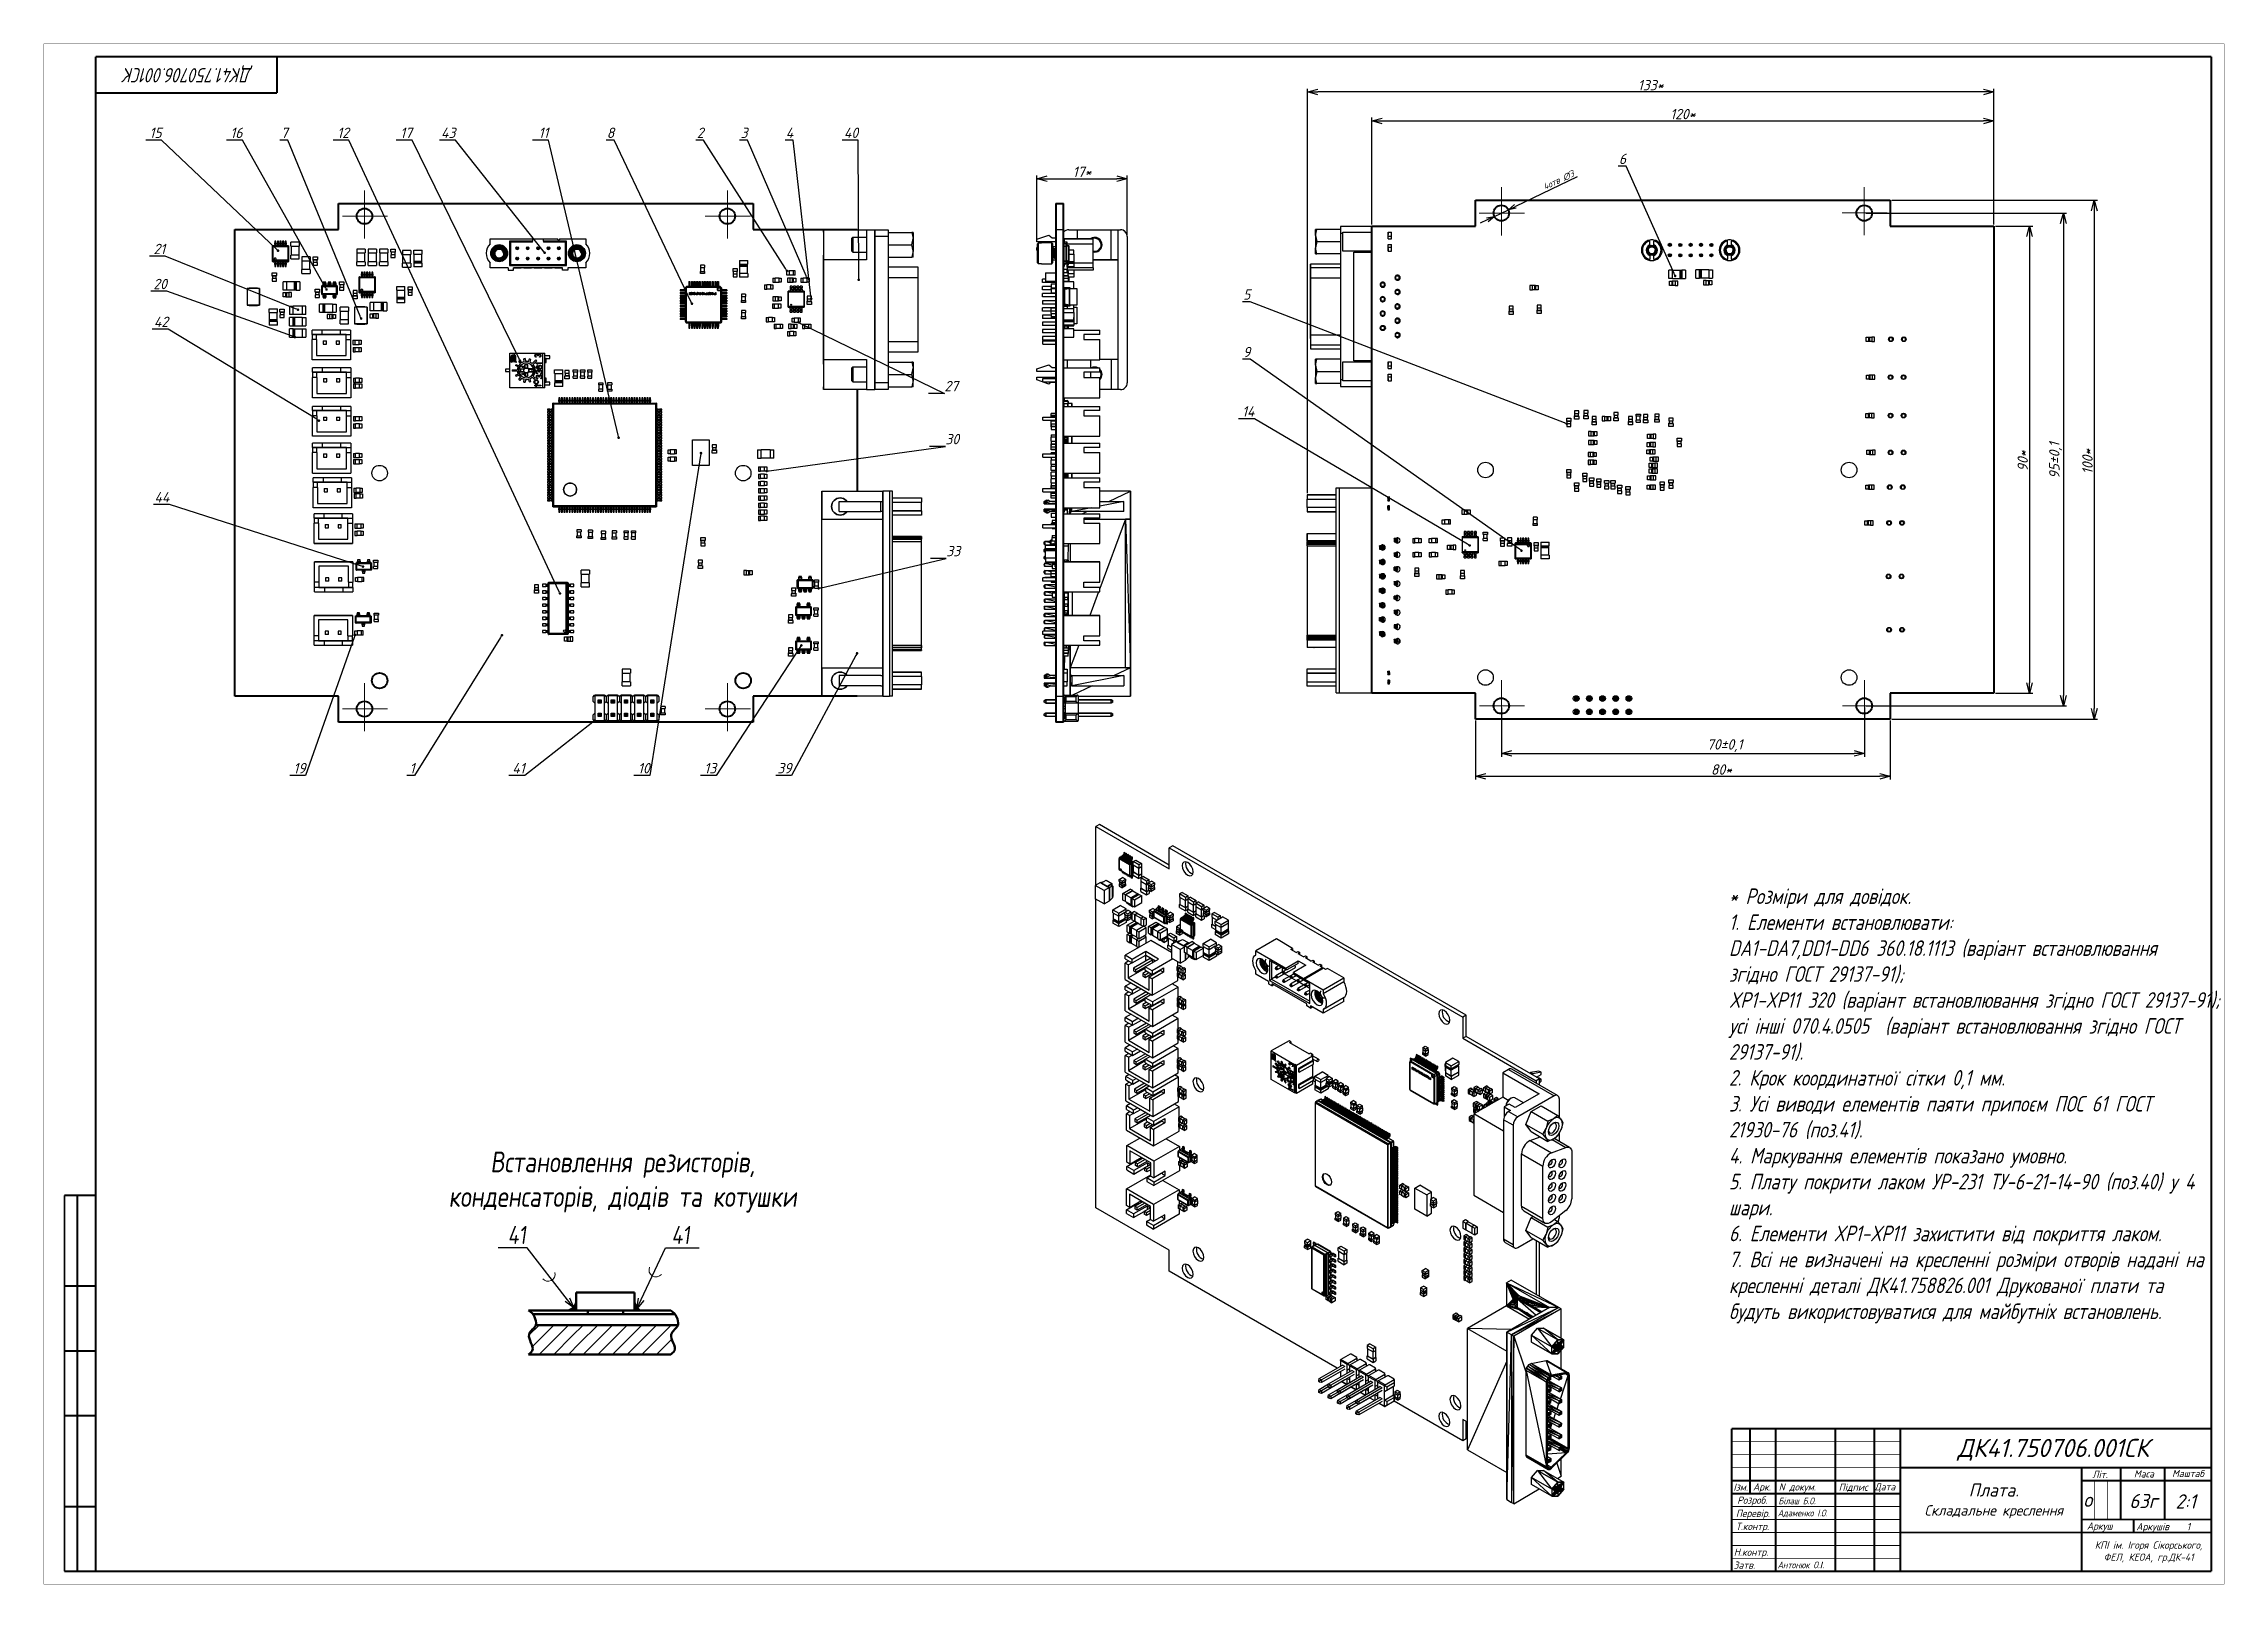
# Paper-space layout 'Layout1' of a CAD drawing. Header units: millimetres. Extents: x 0 to 841, y 0 to 594.
import ezdxf
from ezdxf import colors
from ezdxf.entities.mleader import LeaderData, LeaderLine
from ezdxf.math import Vec2, Vec3

# ---------------------------------------------------------------- set-up
doc = ezdxf.new("R2010")
doc.units = ezdxf.units.MM
doc.layers.get('0').update_dxf_attribs({"lineweight": 50})
doc.styles.add('Gost', font='gost_type_0.ttf', dxfattribs={"oblique": 15})
doc.styles.add('GOST-2.304_Type-B_italic', font='GOST Common Italic.ttf')
doc.styles.add('шш', font='gost_type_0.ttf', dxfattribs={"oblique": 8})
doc.dimstyles.new('ISO-25', dxfattribs={"dimtxt": 2.5, "dimasz": 2.5, "dimexe": 1.25, "dimexo": 0.625, "dimtad": 1, "dimtxsty": 'Standard', "dimcen": 2.5, "dimadec": 0, "dimazin": 0, "dimtfac": 1, "dimtmove": 0, "dimatfit": 3, "dimfxl": 1, "dimarcsym": 0})

psp = doc.layouts.get("Layout1")

# ---------------------------------------------------------------- texts
at = {"color": 18, "true_color": 0x000000, "insert": (115.846, 579.119), "char_height": 5.5, "attachment_point": 1, "rotation": 180, "style": 'Gost'}
psp.add_mtext_dynamic_manual_height_columns('\\pxqc;ДК41.750706.001СК', width=120, gutter_width=25, heights=[19.892], dxfattribs=at)
at = {"color": 18, "lineweight": 30, "true_color": 0x000000, "insert": (649.997, 268.318), "char_height": 6, "attachment_point": 1, "style": 'Gost'}
psp.add_mtext_dynamic_manual_height_columns('{\\fGOST type A|b0|i0|c204|p34;* Розміри для довідок.\\P1. Елементи встановлювати: \\PDA1-DA7,DD1-DD6 360.18.1113 (варіант встановлювання згідно ГОСТ 29137-91);  \\PXP1-XP11 320 (варіант встановлювання згідно ГОСТ 29137-91);\\Pусі інші 070.4.0505  (варіант встановлювання згідно ГОСТ 29137-91).\\P2. Крок координатної сітки 0,1 мм.\\P3. Усі виводи елементів паяти припоєм ПОС 61 ГОСТ 21930-76 (поз.41).\\P4. Маркування елементів показано умовно.\\P5. Плату покрити лаком УР-231 ТУ-6-21-14-90 (поз.40) у 4 шари.\\P6. Елементи XP1-XP11 захистити від покриття лаком.\\P7. Всі не визначені на кресленні розміри отворів надані на кресленні деталі ДК41.758826.001 Друкованої плати та будуть використовуватися для майбутніх встановлень.\\P }', width=183.54897, gutter_width=12.5, heights=[0], dxfattribs=at)
at = {"color": 18, "lineweight": 20, "true_color": 0x000000, "insert": (133.368, 166.885), "char_height": 8, "attachment_point": 1, "style": 'шш'}
psp.add_mtext_dynamic_manual_height_columns('\\pxqc;Встановлення резисторів, \\Pконденсаторів, діодів та котушки', width=179.99548, gutter_width=17.5, heights=[31.585], dxfattribs=at)
at = {"color": 18, "true_color": 0x000000, "attachment_point": 1}
for s, width, heights, insert, char_height, style in [('\\pxqc;{\\fGOST type B|b0|i1|c204|p34;ДК41.750706.001СК}', 120, [19.892], (714.999, 56.102), 7, 'GOST-2.304_Type-B_italic'), ('\\pxqc;{\\fGOST type B|b0|i1|c204|p34;Літ.}', 17.43543, [0], (784.37, 43.806), 2.8, 'GOST-2.304_Type-B_italic'), ('\\pxqc;{\\fGOST type B|b0|i1|c204|p34;Маса}', 17.43543, [0], (801.312, 44.006), 2.8, 'GOST-2.304_Type-B_italic'), ('\\pxqc;{\\fGOST type B|b0|i1|c204|p34;Маштаб}', 17.43543, [0], (818.312, 44.139), 2.8, 'GOST-2.304_Type-B_italic'), ('{\\fGOST type B|b0|i1|c204|p34;Ізм.}', 9.99997, [0], (651.719, 38.889), 2.8, 'GOST-2.304_Type-B_italic'), ('{\\fGOST type B|b0|i1|c204|p34;Розроб.}', 9.99997, [0], (653.158, 33.873), 2.8, 'GOST-2.304_Type-B_italic'), ('{\\fGOST type B|b0|i1|c204|p34;Арк.}', 9.99997, [0], (659.242, 38.972), 2.8, 'GOST-2.304_Type-B_italic'), ('{\\fGOST type B|b0|i1|c204|p34;N докум.}', 18.27512, [0], (669.192, 38.972), 2.8, 'GOST-2.304_Type-B_italic'), ('{\\fGOST type B|b0|i1|c204|p34;Підпис}', 9.99997, [0], (692.309, 38.852), 2.8, 'GOST-2.304_Type-B_italic'), ('{\\fGOST type B|b0|i1|c204|p34;Дата}', 9.99997, [0], (706.102, 38.997), 2.8, 'GOST-2.304_Type-B_italic'), ('\\pxqc;{\\fGOST type B|b0|i1|c204|p34;\\H1.4286x;Плата.\\H0.7x; \\P\\H1.1429x;Складальне креслення}', 70.00008, [0], (717.101, 38.867), 3.5, 'GOST-2.304_Type-B_italic'), ('\\pxqc;{\\fGOST type B|b0|i1|c204|p34;о}', 6.24713, [0], (785.252, 35.404), 5.5, 'GOST-2.304_Type-B_italic'), ('\\pxqc;{\\fGOST type B|b0|i1|c0|p34;63\\fGOST type B|b0|i1|c204|p34;г}', 17.43543, [0], (801.132, 34.882), 5.5, 'GOST-2.304_Type-B_italic'), ('{\\fGOST type B|b0|i1|c204|p34;2:1}', 17.43543, [0], (822.181, 34.713), 5.5, 'GOST-2.304_Type-B_italic'), ('{\\fGOST type B|b0|i1|c204|p34;Перевір.}', 9.99997, [0], (652.664, 28.812), 2.8, 'GOST-2.304_Type-B_italic'), ('Адаменко І.О.', 23.33273, [0], (668.799, 28.812), 2.6, 'Gost'), ('Білаш Б.О.', 25.78352, [3.305], (669.047, 33.476), 2.6, 'Gost'), ('{\\fGOST type B|b0|i1|c204|p34;Т.контр.}', 9.99997, [0], (652.637, 23.773), 2.8, 'GOST-2.304_Type-B_italic'), ('{\\fGOST type B|b0|i1|c204|p34; Аркуш }', 19.03943, [0], (786.312, 23.873), 2.8, 'GOST-2.304_Type-B_italic'), ('{\\fGOST type B|b0|i1|c204|p34;Аркушів    1}', 28.47472, [0], (807.084, 23.68), 2.8, 'GOST-2.304_Type-B_italic'), ('{\\fGOST type B|b0|i1|c204|p34;Затв.}', 9.99997, [0], (651.782, 8.811), 2.8, 'GOST-2.304_Type-B_italic'), ('{\\fGOST type B|b0|i1|c204|p34;Н.контр.}', 15.37639, [0], (651.858, 13.811), 2.8, 'GOST-2.304_Type-B_italic'), ('Антонюк О.{\\fArial|b0|i0|c204|p34;І}.', 25.50532, [0], (668.745, 8.811), 2.6, 'Gost'), ('\\pxqc;{\\fGOST type B|b0|i1|c204|p34;КПІ ім. Ігоря Сікорського, \\PФЕЛ, КЕОА, гр.ДК-41}', 53.32719, [9.746], (785.165, 16.561), 2.8, 'GOST-2.304_Type-B_italic')]:
    psp.add_mtext_dynamic_manual_height_columns(s, width=width, gutter_width=25, heights=heights, dxfattribs=dict(at, insert=insert, char_height=char_height, style=style))

# ---------------------------------------------------------------- blocks, each defined once
blk = doc.blocks.new('_Dot')
at = {"color": 0, "linetype": 'ByBlock', "lineweight": -2}
blk.add_line((-0.5, 0), (-1, 0), dxfattribs=at)
at = {"color": 0, "linetype": 'ByBlock', "lineweight": 90, "const_width": 0.5}
blk.add_lwpolyline([(-0.25, 0, 1), (0.25, 0, 1)], format="xyb", close=True, dxfattribs=at)
blk = doc.blocks.new('_Open30')
at = {"color": 0, "linetype": 'ByBlock', "lineweight": -2}
for p, q in [((-1, 0.27), (0, 0)), ((0, 0), (-1, -0.27)), ((0, 0), (-1, 0))]:
    blk.add_line(p, q, dxfattribs=at)
blk = doc.blocks.new('*D70')
at = {"color": 0, "lineweight": -2, "transparency": 16777216}
for p, q in [((512.19, 524.27), (512.19, 565.52)), ((516.19, 564.27), (748.19, 564.27)), ((752.19, 524.27), (752.19, 565.52))]:
    blk.add_line(p, q, dxfattribs=at)
at = {"layer": 'Defpoints', "color": 0, "lineweight": 20, "transparency": 16777216}
for p in [(752.19, 564.27), (512.19, 523.65), (752.19, 523.65)]:
    blk.add_point(p, dxfattribs=at)
at = {"color": 0, "lineweight": -2, "transparency": 16777216, "xscale": 4, "yscale": 4, "zscale": 4, "rotation": 180}
blk.add_blockref('_Open30', (512.19, 564.27), dxfattribs=at)
at = {"color": 0, "lineweight": -2, "transparency": 16777216, "xscale": 4, "yscale": 4, "zscale": 4}
blk.add_blockref('_Open30', (752.19, 564.27), dxfattribs=at)
at = {"color": 0, "lineweight": 20, "transparency": 16777216, "insert": (632.19, 566.9), "char_height": 4, "attachment_point": 5, "style": 'GOST-2.304_Type-B_italic'}
blk.add_mtext('120*', dxfattribs=at)
blk = doc.blocks.new('*D71')
at = {"color": 0, "lineweight": -2, "transparency": 16777216}
for p, q in [((712.82, 533.65), (792.13, 533.65)), ((790.88, 529.65), (790.88, 337.65)), ((712.82, 333.65), (792.13, 333.65))]:
    blk.add_line(p, q, dxfattribs=at)
at = {"layer": 'Defpoints', "color": 0, "lineweight": 20, "transparency": 16777216}
for p in [(712.19, 533.65), (712.19, 333.65), (790.88, 333.65)]:
    blk.add_point(p, dxfattribs=at)
at = {"color": 0, "lineweight": -2, "transparency": 16777216, "xscale": 4, "yscale": 4, "zscale": 4}
for p, rotation in [((790.88, 533.65), 90), ((790.88, 333.65), 270)]:
    blk.add_blockref('_Open30', p, dxfattribs=dict(at, rotation=rotation))
at = {"color": 0, "lineweight": 20, "transparency": 16777216, "insert": (788.25, 432.91), "char_height": 4, "attachment_point": 5, "rotation": 90, "style": 'GOST-2.304_Type-B_italic'}
blk.add_mtext('100*', dxfattribs=at)
blk = doc.blocks.new('*D72')
at = {"color": 0, "lineweight": -2, "transparency": 16777216}
for p, q in [((487.38, 420.72), (487.38, 576.68)), ((748.19, 575.43), (491.38, 575.43)), ((752.19, 524.27), (752.19, 576.68))]:
    blk.add_line(p, q, dxfattribs=at)
at = {"layer": 'Defpoints', "color": 0, "lineweight": 20, "transparency": 16777216}
for p in [(487.38, 575.43), (752.19, 523.65), (487.38, 420.09)]:
    blk.add_point(p, dxfattribs=at)
at = {"color": 0, "lineweight": -2, "transparency": 16777216, "xscale": 4, "yscale": 4, "zscale": 4, "rotation": 180}
blk.add_blockref('_Open30', (487.38, 575.43), dxfattribs=at)
at = {"color": 0, "lineweight": -2, "transparency": 16777216, "xscale": 4, "yscale": 4, "zscale": 4}
blk.add_blockref('_Open30', (752.19, 575.43), dxfattribs=at)
at = {"color": 0, "lineweight": 20, "transparency": 16777216, "insert": (619.78, 578.06), "char_height": 4, "attachment_point": 5, "style": 'GOST-2.304_Type-B_italic'}
blk.add_mtext('133*', dxfattribs=at)
blk = doc.blocks.new('*D73')
at = {"color": 0, "lineweight": -2, "transparency": 16777216}
for p, q in [((591.5, 542.73), (567.61, 531.31)), ((559.5, 527.42), (564.91, 530.01)), ((556.79, 526.13), (554.08, 524.83))]:
    blk.add_line(p, q, dxfattribs=at)
at = {"layer": 'Defpoints', "color": 0, "lineweight": 20, "transparency": 16777216}
for p in [(564.91, 530.01), (559.5, 527.42)]:
    blk.add_point(p, dxfattribs=at)
at = {"color": 0, "lineweight": -2, "transparency": 16777216, "xscale": 3, "yscale": 3, "zscale": 3}
for p, rotation in [((564.91, 530.01), 205.560823376689), ((559.5, 527.42), 25.56082337668897)]:
    blk.add_blockref('_Open30', p, dxfattribs=dict(at, rotation=rotation))
at = {"color": 0, "lineweight": 20, "transparency": 16777216, "insert": (584.33, 541.38), "char_height": 2.5, "attachment_point": 5, "rotation": 25.56082, "style": 'GOST-2.304_Type-B_italic'}
blk.add_mtext('4отв {\\C256;∅3 }', dxfattribs=at)
blk = doc.blocks.new('*D74')
at = {"color": 0, "lineweight": -2, "transparency": 16777216}
for p, q in [((562.22, 338.06), (562.22, 319.13)), ((702.24, 338.09), (702.24, 319.13)), ((566.22, 320.38), (698.24, 320.38))]:
    blk.add_line(p, q, dxfattribs=at)
at = {"layer": 'Defpoints', "color": 0, "lineweight": 20, "transparency": 16777216}
for p in [(562.22, 338.68), (702.24, 338.71), (702.24, 320.38)]:
    blk.add_point(p, dxfattribs=at)
at = {"color": 0, "lineweight": -2, "transparency": 16777216, "xscale": 4, "yscale": 4, "zscale": 4, "rotation": 180}
blk.add_blockref('_Open30', (562.22, 320.38), dxfattribs=at)
at = {"color": 0, "lineweight": -2, "transparency": 16777216, "xscale": 4, "yscale": 4, "zscale": 4}
blk.add_blockref('_Open30', (702.24, 320.38), dxfattribs=at)
at = {"color": 0, "lineweight": 20, "transparency": 16777216, "insert": (648.36, 323.4), "char_height": 4, "attachment_point": 5, "style": 'GOST-2.304_Type-B_italic'}
blk.add_mtext('70±0,1', dxfattribs=at)
blk = doc.blocks.new('*D75')
at = {"color": 0, "lineweight": -2, "transparency": 16777216}
for p, q in [((702.78, 528.72), (780.21, 528.72)), ((778.96, 524.72), (778.96, 342.73)), ((702.78, 338.73), (780.21, 338.73))]:
    blk.add_line(p, q, dxfattribs=at)
at = {"layer": 'Defpoints', "color": 0, "lineweight": 20, "transparency": 16777216}
for p in [(702.16, 528.72), (702.16, 338.73), (778.96, 338.73)]:
    blk.add_point(p, dxfattribs=at)
at = {"color": 0, "lineweight": -2, "transparency": 16777216, "xscale": 4, "yscale": 4, "zscale": 4}
for p, rotation in [((778.96, 528.72), 90), ((778.96, 338.73), 270)]:
    blk.add_blockref('_Open30', p, dxfattribs=dict(at, rotation=rotation))
at = {"color": 0, "lineweight": 20, "transparency": 16777216, "insert": (775.94, 433.33), "char_height": 4, "attachment_point": 5, "rotation": 90, "style": 'GOST-2.304_Type-B_italic'}
blk.add_mtext('95±0,1', dxfattribs=at)
blk = doc.blocks.new('*D76')
at = {"color": 0, "lineweight": -2, "transparency": 16777216}
for p, q in [((383.02, 518.23), (383.02, 543.22)), ((387.02, 541.97), (413.92, 541.97)), ((417.92, 520.34), (417.92, 543.22))]:
    blk.add_line(p, q, dxfattribs=at)
at = {"layer": 'Defpoints', "color": 0, "lineweight": 20, "transparency": 16777216}
for p in [(417.92, 541.97), (383.02, 517.61), (417.92, 519.72)]:
    blk.add_point(p, dxfattribs=at)
at = {"color": 0, "lineweight": -2, "transparency": 16777216, "xscale": 4, "yscale": 4, "zscale": 4, "rotation": 180}
blk.add_blockref('_Open30', (383.02, 541.97), dxfattribs=at)
at = {"color": 0, "lineweight": -2, "transparency": 16777216, "xscale": 4, "yscale": 4, "zscale": 4}
blk.add_blockref('_Open30', (417.92, 541.97), dxfattribs=at)
at = {"color": 0, "lineweight": 20, "transparency": 16777216, "insert": (400.47, 544.62), "char_height": 4, "attachment_point": 5, "style": 'GOST-2.304_Type-B_italic'}
blk.add_mtext('17*', dxfattribs=at)
blk = doc.blocks.new('*D78')
at = {"color": 0, "lineweight": -2, "transparency": 16777216}
for p, q in [((552.19, 333.02), (552.19, 310.31)), ((712.19, 333.02), (712.19, 310.31)), ((556.19, 311.56), (708.19, 311.56))]:
    blk.add_line(p, q, dxfattribs=at)
at = {"layer": 'Defpoints', "color": 0, "lineweight": 20, "transparency": 16777216}
for p in [(552.19, 333.65), (712.19, 333.65), (712.19, 311.56)]:
    blk.add_point(p, dxfattribs=at)
at = {"color": 0, "lineweight": -2, "transparency": 16777216, "xscale": 4, "yscale": 4, "zscale": 4, "rotation": 180}
blk.add_blockref('_Open30', (552.19, 311.56), dxfattribs=at)
at = {"color": 0, "lineweight": -2, "transparency": 16777216, "xscale": 4, "yscale": 4, "zscale": 4}
blk.add_blockref('_Open30', (712.19, 311.56), dxfattribs=at)
at = {"color": 0, "lineweight": 20, "transparency": 16777216, "insert": (647.08, 314.18), "char_height": 4, "attachment_point": 5, "style": 'GOST-2.304_Type-B_italic'}
blk.add_mtext('80*', dxfattribs=at)
blk = doc.blocks.new('*D79')
at = {"color": 0, "lineweight": -2, "transparency": 16777216}
for p, q in [((752.82, 523.65), (767.14, 523.65)), ((765.89, 519.65), (765.89, 347.65)), ((752.82, 343.65), (767.14, 343.65))]:
    blk.add_line(p, q, dxfattribs=at)
at = {"layer": 'Defpoints', "color": 0, "lineweight": 20, "transparency": 16777216}
for p in [(752.19, 523.65), (752.19, 343.65), (765.89, 343.65)]:
    blk.add_point(p, dxfattribs=at)
at = {"color": 0, "lineweight": -2, "transparency": 16777216, "xscale": 4, "yscale": 4, "zscale": 4}
for p, rotation in [((765.89, 523.65), 90), ((765.89, 343.65), 270)]:
    blk.add_blockref('_Open30', p, dxfattribs=dict(at, rotation=rotation))
at = {"color": 0, "lineweight": 20, "transparency": 16777216, "insert": (763.27, 433.12), "char_height": 4, "attachment_point": 5, "rotation": 90, "style": 'GOST-2.304_Type-B_italic'}
blk.add_mtext('90*', dxfattribs=at)

# ---------------------------------------------------------------- dimensions: what is measured, and where the dimension line sits
at = {"color": 18, "lineweight": 20, "true_color": 0x000000}
for base, p1, p2, text, picture, middle in [((487.377, 575.433), (752.192, 523.646), (487.377, 420.095), '133*', '*D72', (619.784, 578.058)), ((417.92, 541.972), (383.021, 517.605), (417.92, 519.715), '17*', '*D76', (400.471, 544.622))]:
    dim = psp.add_linear_dim(base=base, p1=p1, p2=p2, text=text, dimstyle='ISO-25', override={"dimtxt": 4, "dimasz": 4, "dimtxsty": 'GOST-2.304_Type-B_italic', "dimblk1": 'Open30', "dimblk2": 'Open30', "dimsah": 1}, dxfattribs=at)
    dim.commit()
    dim.dimension.update_dxf_attribs({"geometry": picture, "text_midpoint": middle})
for base, p1, p2, text, picture, middle in [((752.192, 564.274), (512.194, 523.646), (752.192, 523.646), '120*', '*D70', (632.193, 564.274)), ((702.243, 320.375), (562.219, 338.684), (702.243, 338.715), '70±0,1', '*D74', (648.364, 320.375)), ((712.192, 311.558), (552.194, 333.648), (712.192, 333.648), '80*', '*D78', (647.076, 311.558))]:
    dim = psp.add_linear_dim(base=base, p1=p1, p2=p2, text=text, dimstyle='ISO-25', override={"dimtxt": 4, "dimasz": 4, "dimtxsty": 'GOST-2.304_Type-B_italic', "dimblk1": 'Open30', "dimblk2": 'Open30', "dimsah": 1}, dxfattribs=at)
    dim.commit()
    dim.dimension.update_dxf_attribs({"geometry": picture, "text_midpoint": middle, "dimtype": 160})
dim = psp.add_diameter_dim_2p(p1=(559.495, 527.423), p2=(564.908, 530.012), text='4отв {\\C256;∅3 }', dimstyle='ISO-25', override={"dimasz": 3, "dimtxsty": 'GOST-2.304_Type-B_italic', "dimblk1": 'Open30', "dimblk2": 'Open30', "dimsah": 1, "dimcen": 2.5}, dxfattribs=at)
dim.commit()
dim.dimension.update_dxf_attribs({"geometry": '*D73', "text_midpoint": (585.138, 539.688), "dimtype": 163})
for base, p1, p2, angle, text, picture, middle, dimtype in [((790.878, 333.648), (712.192, 533.646), (712.192, 333.648), 270, '100*', '*D71', (790.878, 432.908), 161), ((778.963, 338.726), (702.156, 528.718), (702.156, 338.726), 90, '95±0,1', '*D75', (778.963, 433.333), 160), ((765.894, 343.648), (752.192, 523.646), (752.192, 343.648), 270, '90*', '*D79', (765.894, 433.12), 161)]:
    dim = psp.add_linear_dim(base=base, p1=p1, p2=p2, angle=angle, text=text, dimstyle='ISO-25', override={"dimtxt": 4, "dimasz": 4, "dimtxsty": 'GOST-2.304_Type-B_italic', "dimblk1": 'Open30', "dimblk2": 'Open30', "dimsah": 1}, dxfattribs=at)
    dim.commit()
    dim.dimension.update_dxf_attribs({"geometry": picture, "text_midpoint": middle, "dimtype": dimtype})

# ---------------------------------------------------------------- hatches: boundary and pattern name
at = {"linetype": 'Continuous', "lineweight": 50, "true_color": 0x000000}
h = psp.add_hatch(color=18, dxfattribs=at)
edge = h.paths.add_edge_path(flags=0)
edge.add_line((205.326, 105.564), (205.326, 112.595))
edge.add_spline(control_points=[(205.326, 112.595), (205.265, 110.393), (205.172, 106.996), (202.165, 105.936), (201.107, 105.564)], knot_values=[0, 0, 0, 0, 2.0615528, 3.1795868, 3.1795868, 3.1795868, 3.1795868], weights=[1, 1, 1, 1, 1], degree=3, periodic=0)
edge.add_line((201.107, 105.564), (205.326, 105.564))
h = psp.add_hatch(color=18, dxfattribs=at)
edge = h.paths.add_edge_path(flags=0)
edge.add_line((227.826, 105.564), (230.638, 105.564))
edge.add_spline(control_points=[(230.638, 105.564), (230.13, 106.011), (228.141, 107.759), (227.96, 110.531), (227.826, 112.595)], knot_values=[0, 0, 0, 0, 0.7071068, 2.7686596, 2.7686596, 2.7686596, 2.7686596], weights=[1, 1, 1, 1, 1], degree=3, periodic=0)
edge.add_line((227.826, 112.595), (227.826, 105.564))
at = {"lineweight": 20, "true_color": 0x000000}
h = psp.add_hatch(dxfattribs=at)
h.set_pattern_fill('_USER', color=18, scale=1.5, angle=45, pattern_type=0)
h.set_pattern_definition([(45, (-811.2406, -383.7464), (-1.0606602, 1.0606602), [])])
h.paths.add_polyline_path([(244.701, 99.939), (189.857, 99.939)], flags=0)
edge = h.paths.add_edge_path(flags=17)
edge.add_line((189.857, 99.939), (244.701, 99.939))
edge.add_line((189.857, 99.939), (244.701, 99.939))
edge = h.paths.add_edge_path()
edge.add_spline(control_points=[(187.045, 88.689), (187.621, 89.128), (190.05, 90.978), (184.994, 96.235), (189.333, 98.757), (189.857, 99.939)], knot_values=[2.236068, 2.236068, 2.236068, 2.236068, 2.9431748, 5.2154253, 6.7934884, 6.7934884, 6.7934884, 6.7934884], degree=3, periodic=0)
edge.add_spline(control_points=[(189.857, 99.939), (189.333, 98.757), (184.994, 96.235), (190.05, 90.978), (187.621, 89.128), (187.045, 88.689)], knot_values=[2.236068, 2.236068, 2.236068, 2.236068, 3.8141311, 6.0863816, 6.7934884, 6.7934884, 6.7934884, 6.7934884], degree=3, periodic=0)
h.paths.add_polyline_path([(189.857, 99.939), (244.701, 99.939)], flags=17)

# ---------------------------------------------------------------- linework, layer by layer
at = {"color": 18, "lineweight": 20, "true_color": 0x000000}
for p, q in [((562.202, 529.343), (562.202, 538.667)), ((562.202, 538.667), (562.202, 520.124)), ((702.083, 538.735), (702.083, 520.192)), ((123.748, 537.471), (123.748, 518.927)), ((263.702, 537.471), (263.702, 518.927)), ((132.65, 527.521), (115.25, 527.521)), ((272.604, 527.521), (255.204, 527.521)), ((571.103, 528.718), (553.704, 528.718)), ((562.202, 528.718), (571.103, 528.718)), ((710.985, 528.786), (693.585, 528.786)), ((123.748, 347.479), (123.748, 328.935)), ((263.702, 347.479), (263.702, 328.935)), ((562.219, 348.633), (562.219, 330.09)), ((702.243, 348.664), (702.243, 330.12)), ((132.65, 337.529), (115.25, 337.529)), ((272.604, 337.529), (255.204, 337.529)), ((571.121, 338.684), (553.722, 338.684)), ((711.144, 338.715), (693.745, 338.715)), ((195.3, 104.158), (195.411, 104.269)), ((187.169, 96.027), (191.081, 99.939)), ((188.492, 91.694), (196.738, 99.939)), ((191.145, 88.689), (202.395, 99.939)), ((196.802, 88.689), (203.897, 95.784)), ((202.458, 88.689), (206.725, 92.956)), ((208.052, 99.939), (203.897, 95.784)), ((206.725, 92.956), (213.708, 99.939)), ((208.115, 88.689), (219.365, 99.939)), ((213.772, 88.689), (224.442, 99.36)), ((219.429, 88.689), (227.271, 96.531)), ((225.022, 99.939), (224.442, 99.36)), ((225.086, 88.689), (230.099, 93.703)), ((227.271, 96.531), (230.679, 99.939)), ((230.099, 93.703), (236.336, 99.939)), ((230.743, 88.689), (241.993, 99.939)), ((236.399, 88.689), (242.252, 94.541))]:
    psp.add_line(p, q, dxfattribs=at)
at = {"color": 18, "linetype": 'Continuous', "lineweight": 40, "true_color": 0x000000}
for p, q in [((113.712, 522.449), (113.712, 532.449)), ((113.712, 532.449), (273.71, 532.449)), ((273.71, 532.449), (273.71, 522.449)), ((390.37, 532.449), (393.37, 532.449)), ((390.37, 532.449), (390.37, 522.449)), ((393.37, 522.449), (393.37, 532.449)), ((552.194, 523.646), (552.194, 533.646)), ((552.194, 533.646), (712.192, 533.646)), ((712.192, 533.646), (712.192, 523.646)), ((73.712, 522.449), (113.712, 522.449)), ((73.712, 342.451), (73.712, 522.449)), ((273.71, 522.449), (313.71, 522.449)), ((390.37, 522.449), (390.37, 342.451)), ((393.37, 342.451), (393.37, 522.449)), ((512.194, 523.646), (552.194, 523.646)), ((512.194, 343.648), (512.194, 523.646)), ((712.192, 523.646), (752.192, 523.646)), ((752.192, 523.646), (752.192, 343.648)), ((313.71, 460.695), (313.71, 421.54)), ((113.712, 342.451), (73.712, 342.451)), ((113.712, 332.451), (113.712, 342.451)), ((273.71, 342.451), (273.71, 332.451)), ((313.71, 342.451), (273.71, 342.451)), ((390.37, 342.451), (390.37, 332.451)), ((393.37, 332.451), (393.37, 342.451)), ((552.194, 343.648), (512.194, 343.648)), ((552.194, 333.648), (552.194, 343.648)), ((712.192, 343.648), (712.192, 333.648)), ((752.192, 343.648), (712.192, 343.648)), ((273.71, 332.451), (113.712, 332.451)), ((393.37, 332.451), (390.37, 332.451)), ((712.192, 333.648), (552.194, 333.648))]:
    psp.add_line(p, q, dxfattribs=at)
at = {"color": 18, "linetype": 'Continuous', "lineweight": 25, "true_color": 0x000000}
for p, q in [((300.73, 521.315), (300.73, 522.315)), ((300.73, 522.315), (300.73, 510.705)), ((300.73, 522.315), (317.33, 522.315)), ((313.71, 522.449), (313.71, 522.315)), ((317.33, 522.315), (317.33, 510.705)), ((317.33, 522.315), (320.61, 522.315)), ((320.61, 522.315), (320.61, 519.715)), ((320.61, 460.695), (320.61, 522.315)), ((320.61, 522.315), (325.73, 522.315)), ((390.37, 522.449), (393.292, 522.449)), ((395.42, 522.315), (398.57, 522.315)), ((395.42, 522.315), (415.32, 522.315)), ((395.42, 522.315), (395.42, 522.315)), ((398.57, 522.315), (398.57, 518.765)), ((398.57, 522.315), (411.67, 522.315)), ((398.57, 522.315), (398.57, 522.315)), ((411.67, 522.315), (414.27, 522.315)), ((411.67, 510.705), (411.67, 522.315)), ((414.27, 522.315), (415.32, 522.315)), ((414.27, 522.315), (414.27, 510.705)), ((490.574, 520.077), (490.998, 522.452)), ((490.574, 522.452), (490.574, 520.077)), ((490.574, 520.077), (490.574, 522.452)), ((490.998, 522.452), (490.574, 522.452)), ((500.174, 522.452), (490.998, 522.452)), ((500.174, 523.512), (500.174, 520.912)), ((512.194, 523.512), (500.174, 523.512)), ((500.174, 522.452), (500.174, 517.702)), ((88.279, 516.008), (88.272, 515.953)), ((88.273, 515.955), (88.272, 515.955)), ((88.272, 510.155), (88.272, 515.955)), ((88.353, 515.875), (88.273, 515.955)), ((88.273, 510.155), (88.273, 515.955)), ((88.353, 510.638), (88.353, 515.875)), ((88.552, 515.875), (88.353, 515.875)), ((88.472, 516.155), (88.472, 516.154)), ((88.472, 516.155), (89.152, 516.155)), ((88.552, 516.074), (88.472, 516.154)), ((88.472, 516.154), (94.272, 516.154)), ((88.552, 516.074), (88.552, 515.875)), ((94.192, 516.074), (88.552, 516.074)), ((88.552, 515.875), (94.192, 515.875)), ((88.552, 510.638), (88.552, 515.875)), ((89.592, 517.955), (89.152, 517.955)), ((89.152, 517.955), (89.152, 517.255)), ((89.592, 517.255), (89.152, 517.255)), ((89.152, 517.055), (89.152, 517.255)), ((89.592, 517.055), (89.152, 517.055)), ((89.152, 516.655), (89.152, 517.055)), ((89.152, 516.655), (89.592, 516.655)), ((89.152, 516.655), (89.152, 516.155)), ((89.592, 516.155), (89.152, 516.155)), ((89.592, 517.255), (89.592, 517.955)), ((89.592, 517.255), (89.592, 517.055)), ((89.592, 517.055), (89.592, 516.655)), ((89.592, 516.155), (89.592, 516.655)), ((89.592, 516.155), (90.152, 516.155)), ((90.592, 517.955), (90.152, 517.955)), ((90.152, 517.955), (90.152, 517.255)), ((90.592, 517.255), (90.152, 517.255)), ((90.152, 517.055), (90.152, 517.255)), ((90.592, 517.055), (90.152, 517.055)), ((90.152, 516.655), (90.152, 517.055)), ((90.152, 516.655), (90.592, 516.655)), ((90.152, 516.655), (90.152, 516.155)), ((90.592, 516.155), (90.152, 516.155)), ((90.592, 517.255), (90.592, 517.955)), ((90.592, 517.255), (90.592, 517.055)), ((90.592, 517.055), (90.592, 516.655)), ((90.592, 516.155), (90.592, 516.655)), ((90.592, 516.155), (91.152, 516.155)), ((91.592, 517.955), (91.152, 517.955)), ((91.152, 517.955), (91.152, 517.255)), ((91.592, 517.255), (91.152, 517.255)), ((91.152, 517.055), (91.152, 517.255)), ((91.592, 517.055), (91.152, 517.055)), ((91.152, 516.655), (91.152, 517.055)), ((91.152, 516.655), (91.592, 516.655)), ((91.152, 516.655), (91.152, 516.155)), ((91.592, 516.155), (91.152, 516.155)), ((91.592, 517.255), (91.592, 517.955)), ((91.592, 517.255), (91.592, 517.055)), ((91.592, 517.055), (91.592, 516.655)), ((91.592, 516.155), (91.592, 516.655)), ((91.592, 516.155), (92.152, 516.155)), ((92.592, 517.955), (92.152, 517.955)), ((92.152, 517.955), (92.152, 517.255)), ((92.592, 517.255), (92.152, 517.255)), ((92.152, 517.055), (92.152, 517.255)), ((92.592, 517.055), (92.152, 517.055)), ((92.152, 516.655), (92.152, 517.055)), ((92.152, 516.655), (92.592, 516.655)), ((92.152, 516.655), (92.152, 516.155)), ((92.592, 516.155), (92.152, 516.155)), ((92.592, 517.255), (92.592, 517.955)), ((92.592, 517.255), (92.592, 517.055)), ((92.592, 517.055), (92.592, 516.655)), ((92.592, 516.155), (92.592, 516.655)), ((92.592, 516.155), (93.152, 516.155)), ((93.592, 517.955), (93.152, 517.955)), ((93.152, 517.955), (93.152, 517.255)), ((93.592, 517.255), (93.152, 517.255)), ((93.152, 517.055), (93.152, 517.255)), ((93.592, 517.055), (93.152, 517.055)), ((93.152, 516.655), (93.152, 517.055)), ((93.152, 516.655), (93.592, 516.655)), ((93.152, 516.655), (93.152, 516.155)), ((93.592, 516.155), (93.152, 516.155)), ((93.592, 517.255), (93.592, 517.955)), ((93.592, 517.255), (93.592, 517.055)), ((93.592, 517.055), (93.592, 516.655)), ((93.592, 516.155), (93.592, 516.655)), ((93.592, 516.155), (94.272, 516.155)), ((94.272, 516.154), (94.192, 516.074)), ((94.192, 515.875), (94.192, 516.074)), ((94.192, 515.875), (94.192, 510.638)), ((94.391, 515.875), (94.192, 515.875)), ((94.272, 516.154), (94.272, 516.155)), ((94.391, 515.875), (94.471, 515.955)), ((94.391, 510.638), (94.391, 515.875)), ((94.472, 515.953), (94.465, 516.008)), ((94.471, 515.955), (94.471, 510.155)), ((94.472, 515.955), (94.471, 515.955)), ((94.472, 510.155), (94.472, 515.955)), ((98.572, 517.455), (95.372, 517.455)), ((95.372, 515.955), (95.372, 517.455)), ((95.372, 515.955), (98.572, 515.955)), ((95.422, 515.955), (95.422, 512.555)), ((98.522, 512.555), (98.522, 515.955)), ((98.572, 517.455), (98.572, 515.955)), ((120.772, 514.861), (120.772, 513.361)), ((123.972, 514.861), (120.772, 514.861)), ((120.772, 513.361), (123.972, 513.361)), ((120.822, 513.361), (120.822, 509.961)), ((123.922, 509.961), (123.922, 513.361)), ((123.972, 514.861), (123.972, 513.361)), ((125.172, 514.855), (125.172, 513.355)), ((128.372, 514.855), (125.172, 514.855)), ((125.172, 513.355), (128.372, 513.355)), ((125.222, 513.355), (125.222, 509.955)), ((128.322, 509.955), (128.322, 513.355)), ((128.372, 514.855), (128.372, 513.355)), ((129.572, 514.855), (129.572, 513.355)), ((132.772, 514.855), (129.572, 514.855)), ((129.572, 513.355), (132.772, 513.355)), ((129.622, 513.355), (129.622, 509.955)), ((132.722, 509.955), (132.722, 513.355)), ((132.772, 514.855), (132.772, 513.355)), ((133.96, 514.855), (135.584, 514.855)), ((133.96, 513.839), (133.96, 514.855)), ((133.96, 513.839), (135.584, 513.839)), ((134.004, 513.723), (135.54, 513.723)), ((134.004, 513.605), (134.004, 513.723)), ((135.54, 513.605), (134.004, 513.605)), ((134.01, 513.839), (134.01, 513.723)), ((134.01, 513.605), (134.01, 512.671)), ((135.534, 513.723), (135.534, 513.839)), ((135.534, 512.671), (135.534, 513.605)), ((135.54, 513.723), (135.54, 513.605)), ((135.584, 514.855), (135.584, 513.839)), ((138.372, 514.255), (138.372, 512.755)), ((141.572, 514.255), (138.372, 514.255)), ((141.572, 514.255), (141.572, 512.755)), ((142.772, 512.941), (142.772, 514.363)), ((142.772, 514.363), (145.972, 514.363)), ((145.972, 512.941), (145.972, 514.363)), ((172.28, 516.881), (172.28, 518.765)), ((172.28, 518.765), (188.58, 518.765)), ((174.057, 513.215), (174.138, 513.719)), ((174.541, 514.372), (174.248, 513.965)), ((188.58, 517.919), (179.676, 517.919)), ((179.676, 517.919), (179.676, 508.511)), ((179.676, 517.919), (180.08, 517.515)), ((180.08, 517.515), (180.08, 508.915)), ((188.58, 517.515), (180.08, 517.515)), ((188.58, 518.765), (188.58, 517.919)), ((188.58, 518.765), (192.78, 518.765)), ((188.58, 517.515), (188.58, 517.919)), ((192.78, 518.765), (198.38, 518.765)), ((192.78, 517.919), (192.78, 518.765)), ((201.684, 517.919), (192.78, 517.919)), ((192.78, 517.919), (192.78, 517.515)), ((201.28, 517.515), (192.78, 517.515)), ((198.38, 518.465), (198.38, 518.765)), ((198.38, 518.465), (198.98, 518.465)), ((198.98, 518.765), (198.98, 518.465)), ((198.98, 518.765), (209.08, 518.765)), ((201.684, 517.919), (201.28, 517.515)), ((201.28, 508.915), (201.28, 517.515)), ((201.684, 508.511), (201.684, 517.919)), ((204.057, 513.215), (204.138, 513.719)), ((204.537, 514.367), (204.248, 513.965)), ((209.08, 518.765), (209.08, 516.881)), ((312.074, 519.35), (311.73, 519.006)), ((311.73, 514.015), (311.73, 518.995)), ((311.73, 514.005), (312.074, 513.661)), ((317.33, 519.35), (312.074, 519.35)), ((312.074, 519.35), (312.074, 516.505)), ((312.074, 516.505), (312.074, 513.661)), ((312.074, 513.661), (317.33, 513.661)), ((320.61, 519.715), (320.61, 463.295)), ((325.73, 519.715), (320.61, 519.715)), ((325.73, 521.255), (334.905, 521.255)), ((325.73, 519.715), (325.73, 463.295)), ((325.73, 516.505), (334.905, 516.505)), ((334.905, 521.255), (335.33, 518.88)), ((335.33, 521.255), (334.905, 521.255)), ((334.905, 516.505), (335.33, 518.88)), ((335.33, 514.13), (334.905, 516.505)), ((335.33, 514.13), (334.905, 511.755)), ((335.33, 521.255), (335.33, 518.88)), ((335.33, 518.88), (335.33, 514.13)), ((335.33, 511.755), (335.33, 514.13)), ((383.021, 518.605), (387.621, 520.205)), ((383.021, 517.605), (383.021, 518.605)), ((390.37, 517.605), (383.021, 517.605)), ((383.021, 514.405), (383.021, 515.405)), ((383.021, 515.405), (383.221, 515.405)), ((383.221, 514.336), (383.021, 514.405)), ((383.621, 517.134), (383.221, 516.725)), ((383.621, 517.134), (383.621, 509.296)), ((384.821, 517.134), (383.621, 517.134)), ((388.821, 517.215), (384.821, 517.215)), ((384.821, 517.215), (384.821, 517.134)), ((387.621, 520.205), (389.021, 519.205)), ((389.221, 516.815), (388.821, 517.215)), ((389.021, 519.205), (390.37, 519.205)), ((390.37, 515.713), (389.221, 515.713)), ((389.343, 515.14), (389.221, 514.931)), ((389.487, 515.149), (389.355, 515.149)), ((389.745, 514.717), (389.897, 514.717)), ((389.871, 514.657), (389.78, 514.657)), ((390.287, 515.149), (390.155, 515.149)), ((390.37, 515.018), (390.3, 515.139)), ((393.37, 517.955), (393.57, 517.955)), ((393.42, 515.713), (393.37, 515.713)), ((393.37, 514.861), (393.42, 514.861)), ((393.42, 513.361), (393.37, 513.361)), ((393.42, 513.355), (393.37, 513.355)), ((393.42, 512.555), (393.42, 515.955)), ((393.649, 515.875), (393.47, 515.875)), ((393.47, 515.875), (393.47, 510.235)), ((393.57, 518.765), (404.77, 518.765)), ((394.57, 518.765), (393.57, 518.765)), ((393.57, 518.765), (393.57, 517.955)), ((393.57, 517.955), (393.57, 517.255)), ((394.792, 517.455), (393.57, 517.455)), ((393.649, 516.074), (394.41, 516.154)), ((393.649, 515.875), (394.41, 515.955)), ((393.649, 510.235), (393.649, 515.875)), ((393.77, 517.055), (394.22, 517.055)), ((393.77, 516.855), (394.22, 516.855)), ((394.41, 516.154), (394.431, 516.155)), ((394.41, 515.955), (394.41, 510.155)), ((394.431, 515.955), (394.41, 515.955)), ((394.42, 516.655), (394.42, 516.155)), ((394.431, 516.155), (394.42, 516.155)), ((394.431, 516.155), (394.61, 516.155)), ((394.431, 510.155), (394.431, 515.955)), ((394.61, 515.955), (394.431, 515.955)), ((394.55, 516.881), (404.77, 516.881)), ((404.77, 518.765), (394.57, 518.765)), ((394.61, 516.155), (394.631, 516.154)), ((394.61, 510.155), (394.61, 515.955)), ((394.631, 515.955), (394.61, 515.955)), ((394.62, 516.655), (394.62, 516.155)), ((395.391, 516.074), (394.631, 516.154)), ((395.391, 515.875), (394.631, 515.955)), ((394.631, 510.155), (394.631, 515.955)), ((394.792, 516.137), (394.792, 517.455)), ((395.391, 510.638), (395.391, 515.875)), ((395.57, 515.875), (395.391, 515.875)), ((395.57, 510.638), (395.57, 515.875)), ((397.384, 514.363), (395.57, 514.363)), ((397.384, 512.941), (397.384, 514.363)), ((397.97, 518.765), (404.77, 518.765)), ((404.77, 516.881), (404.77, 518.765)), ((404.77, 509.549), (404.77, 516.881)), ((417.92, 519.715), (417.92, 463.295)), ((490.574, 520.546), (490.574, 514.857)), ((490.574, 520.077), (490.998, 517.702)), ((490.574, 520.077), (490.574, 515.327)), ((490.574, 520.077), (490.574, 515.327)), ((490.998, 517.702), (490.574, 515.327)), ((490.998, 512.952), (490.574, 515.327)), ((490.574, 512.952), (490.574, 515.327)), ((490.574, 512.952), (490.574, 515.327)), ((490.998, 517.702), (500.174, 517.702)), ((500.174, 520.912), (500.174, 464.492)), ((501.054, 520.912), (500.174, 520.912)), ((500.174, 520.912), (500.174, 509.032)), ((500.174, 517.702), (500.174, 512.952)), ((501.054, 521.402), (512.194, 521.402)), ((501.054, 520.912), (501.054, 521.402)), ((501.054, 514.002), (501.054, 520.912)), ((512.194, 514.002), (501.054, 514.002)), ((505.294, 513.702), (512.194, 513.702)), ((505.294, 471.702), (505.294, 513.702)), ((518.574, 519.802), (518.574, 521.402)), ((518.574, 521.402), (518.574, 520.402)), ((518.574, 521.402), (519.774, 521.402)), ((518.574, 518.802), (518.574, 519.802)), ((518.574, 519.802), (519.774, 519.802)), ((518.574, 518.802), (519.774, 518.802)), ((518.574, 515.602), (518.574, 516.602)), ((518.574, 516.602), (519.774, 516.602)), ((518.574, 514.002), (518.574, 515.602)), ((518.574, 515.602), (519.774, 515.602)), ((518.574, 515.002), (518.574, 514.002)), ((518.574, 514.002), (519.774, 514.002)), ((519.774, 519.802), (519.774, 521.402)), ((519.774, 518.802), (519.774, 519.802)), ((519.774, 515.602), (519.774, 516.602)), ((519.774, 514.002), (519.774, 515.602)), ((618.782, 514.411), (618.787, 514.54)), ((618.852, 513.966), (618.784, 514.324)), ((618.793, 514.243), (618.858, 513.95)), ((618.84, 515.795), (619.107, 515.529)), ((619.032, 515.425), (619.136, 515.526)), ((619.107, 515.529), (619.424, 515.774)), ((619.164, 515.553), (619.295, 515.675)), ((619.424, 517.921), (619.424, 518.331)), ((619.424, 516.439), (619.424, 517.921)), ((619.424, 516.439), (619.424, 516.009)), ((619.424, 512.855), (619.424, 513.049)), ((619.433, 515.766), (619.706, 515.884)), ((621.024, 518.331), (621.024, 517.921)), ((621.024, 516.439), (621.024, 517.921)), ((621.024, 516.439), (621.024, 515.923)), ((621.024, 515.774), (621.024, 515.912)), ((621.024, 512.384), (621.024, 513.049)), ((648.782, 514.411), (648.787, 514.54)), ((648.852, 513.966), (648.784, 514.324)), ((648.793, 514.243), (648.858, 513.95)), ((649.032, 515.425), (649.136, 515.526)), ((649.107, 515.529), (649.424, 515.774)), ((649.164, 515.553), (649.295, 515.675)), ((649.424, 517.921), (649.424, 518.331)), ((649.424, 516.439), (649.424, 517.921)), ((649.424, 516.439), (649.424, 516.009)), ((649.424, 512.855), (649.424, 513.049)), ((649.433, 515.766), (649.706, 515.884)), ((650.224, 515.853), (650.319, 515.85)), ((651.024, 518.331), (651.024, 517.921)), ((651.024, 516.439), (651.024, 517.921)), ((651.024, 516.439), (651.024, 515.923)), ((651.024, 515.774), (651.024, 515.912)), ((651.024, 512.384), (651.024, 513.049)), ((88.16, 505.655), (89.784, 505.655)), ((88.16, 504.639), (88.16, 505.655)), ((88.16, 504.639), (89.784, 504.639)), ((88.21, 504.639), (88.21, 504.523)), ((88.272, 510.155), (88.273, 510.155)), ((88.273, 510.155), (88.306, 510.188)), ((88.306, 510.188), (88.353, 510.638)), ((88.353, 510.638), (88.552, 510.638)), ((88.419, 509.962), (88.475, 509.955)), ((88.505, 509.989), (88.472, 509.956)), ((94.272, 509.956), (88.472, 509.956)), ((88.472, 509.956), (88.472, 509.955)), ((88.472, 509.955), (89.152, 509.955)), ((88.552, 510.497), (88.505, 510.046)), ((94.24, 510.046), (88.505, 510.046)), ((88.505, 510.046), (88.505, 509.989)), ((94.24, 509.989), (88.505, 509.989)), ((88.552, 510.497), (88.552, 510.638)), ((88.552, 510.638), (89.14, 510.638)), ((94.192, 510.497), (88.552, 510.497)), ((89.15, 510.634), (89.1, 510.668)), ((89.152, 509.955), (89.592, 509.955)), ((89.152, 509.955), (89.152, 509.455)), ((89.592, 509.455), (89.152, 509.455)), ((89.152, 509.055), (89.152, 509.455)), ((89.152, 509.055), (89.592, 509.055)), ((89.152, 508.855), (89.152, 509.055)), ((89.152, 508.855), (89.592, 508.855)), ((89.152, 508.855), (89.152, 508.155)), ((89.152, 508.155), (89.592, 508.155)), ((89.242, 511.364), (89.306, 511.376)), ((89.306, 511.376), (89.326, 511.372)), ((89.554, 510.697), (89.465, 510.636)), ((89.471, 510.638), (94.192, 510.638)), ((89.592, 509.455), (89.592, 509.955)), ((89.592, 509.955), (90.152, 509.955)), ((89.592, 509.455), (89.592, 509.055)), ((89.592, 509.055), (89.592, 508.855)), ((89.592, 508.155), (89.592, 508.855)), ((89.734, 504.523), (89.734, 504.639)), ((89.784, 505.655), (89.784, 504.639)), ((90.152, 509.955), (90.592, 509.955)), ((90.152, 509.955), (90.152, 509.455)), ((90.592, 509.455), (90.152, 509.455)), ((90.152, 509.055), (90.152, 509.455)), ((90.152, 509.055), (90.592, 509.055)), ((90.152, 508.855), (90.152, 509.055)), ((90.152, 508.855), (90.592, 508.855)), ((90.152, 508.855), (90.152, 508.155)), ((90.152, 508.155), (90.592, 508.155)), ((90.592, 509.455), (90.592, 509.955)), ((90.592, 509.955), (91.152, 509.955)), ((90.592, 509.455), (90.592, 509.055)), ((90.592, 509.055), (90.592, 508.855)), ((90.592, 508.155), (90.592, 508.855)), ((91.152, 509.955), (91.592, 509.955)), ((91.152, 509.955), (91.152, 509.455)), ((91.592, 509.455), (91.152, 509.455)), ((91.152, 509.055), (91.152, 509.455)), ((91.152, 509.055), (91.592, 509.055)), ((91.152, 508.855), (91.152, 509.055)), ((91.152, 508.855), (91.592, 508.855)), ((91.152, 508.855), (91.152, 508.155)), ((91.152, 508.155), (91.592, 508.155)), ((91.592, 509.455), (91.592, 509.955)), ((91.592, 509.955), (92.152, 509.955)), ((91.592, 509.455), (91.592, 509.055)), ((91.592, 509.055), (91.592, 508.855)), ((91.592, 508.155), (91.592, 508.855)), ((92.152, 509.955), (92.592, 509.955)), ((92.152, 509.955), (92.152, 509.455)), ((92.592, 509.455), (92.152, 509.455)), ((92.152, 509.055), (92.152, 509.455)), ((92.152, 509.055), (92.592, 509.055)), ((92.152, 508.855), (92.152, 509.055)), ((92.152, 508.855), (92.592, 508.855)), ((92.152, 508.855), (92.152, 508.155)), ((92.152, 508.155), (92.592, 508.155)), ((92.592, 509.455), (92.592, 509.955)), ((92.592, 509.955), (93.152, 509.955)), ((92.592, 509.455), (92.592, 509.055)), ((92.592, 509.055), (92.592, 508.855)), ((92.592, 508.155), (92.592, 508.855)), ((93.152, 509.955), (93.152, 509.455)), ((93.152, 509.955), (93.592, 509.955)), ((93.592, 509.455), (93.152, 509.455)), ((93.152, 509.055), (93.152, 509.455)), ((93.152, 509.055), (93.592, 509.055)), ((93.152, 508.855), (93.152, 509.055)), ((93.152, 508.855), (93.592, 508.855)), ((93.152, 508.855), (93.152, 508.155)), ((93.152, 508.155), (93.592, 508.155)), ((93.592, 509.455), (93.592, 509.955)), ((93.592, 509.955), (94.272, 509.955)), ((93.592, 509.455), (93.592, 509.055)), ((93.592, 509.055), (93.592, 508.855)), ((93.592, 508.155), (93.592, 508.855)), ((94.192, 510.638), (94.391, 510.638)), ((94.192, 510.638), (94.192, 510.497)), ((94.24, 510.046), (94.192, 510.497)), ((94.24, 509.989), (94.24, 510.046)), ((94.272, 509.956), (94.24, 509.989)), ((94.272, 509.955), (94.272, 509.956)), ((94.439, 510.188), (94.391, 510.638)), ((94.471, 510.155), (94.439, 510.188)), ((94.471, 510.155), (94.472, 510.155)), ((98.572, 512.555), (95.372, 512.555)), ((95.372, 511.055), (95.372, 512.555)), ((95.372, 511.055), (98.572, 511.055)), ((98.572, 511.055), (98.572, 512.555)), ((99.572, 511.855), (99.572, 510.355)), ((102.772, 511.855), (99.572, 511.855)), ((99.572, 510.355), (102.772, 510.355)), ((102.772, 506.955), (99.572, 506.955)), ((99.572, 505.455), (99.572, 506.955)), ((99.572, 505.455), (102.772, 505.455)), ((99.622, 510.355), (99.622, 506.955)), ((102.722, 506.955), (102.722, 510.355)), ((102.772, 511.855), (102.772, 510.355)), ((102.772, 506.955), (102.772, 505.455)), ((103.96, 511.855), (105.584, 511.855)), ((103.96, 510.839), (103.96, 511.855)), ((103.96, 510.839), (105.584, 510.839)), ((105.584, 509.671), (103.96, 509.671)), ((103.96, 509.671), (103.96, 508.655)), ((103.96, 508.655), (105.584, 508.655)), ((104.004, 510.723), (105.54, 510.723)), ((104.004, 510.605), (104.004, 510.723)), ((105.54, 510.605), (104.004, 510.605)), ((104.01, 510.839), (104.01, 510.723)), ((104.01, 510.605), (104.01, 509.671)), ((105.534, 510.723), (105.534, 510.839)), ((105.534, 509.671), (105.534, 510.605)), ((105.54, 510.723), (105.54, 510.605)), ((105.584, 511.855), (105.584, 510.839)), ((105.584, 508.655), (105.584, 509.671)), ((123.972, 509.961), (120.772, 509.961)), ((120.772, 508.461), (120.772, 509.961)), ((120.772, 508.461), (123.972, 508.461)), ((122.992, 505.955), (122.552, 505.955)), ((122.552, 505.955), (122.552, 505.255)), ((122.992, 505.255), (122.552, 505.255)), ((122.552, 505.055), (122.552, 505.255)), ((122.992, 505.055), (122.552, 505.055)), ((122.552, 504.655), (122.552, 505.055)), ((122.552, 504.655), (122.992, 504.655)), ((122.552, 504.655), (122.552, 504.155)), ((122.992, 505.255), (122.992, 505.955)), ((122.992, 505.255), (122.992, 505.055)), ((122.992, 505.055), (122.992, 504.655)), ((122.992, 504.155), (122.992, 504.655)), ((123.992, 505.955), (123.552, 505.955)), ((123.552, 505.955), (123.552, 505.255)), ((123.992, 505.255), (123.552, 505.255)), ((123.552, 505.055), (123.552, 505.255)), ((123.992, 505.055), (123.552, 505.055)), ((123.552, 504.655), (123.552, 505.055)), ((123.552, 504.655), (123.992, 504.655)), ((123.552, 504.655), (123.552, 504.155)), ((123.972, 509.961), (123.972, 508.461)), ((123.992, 505.255), (123.992, 505.955)), ((123.992, 505.255), (123.992, 505.055)), ((123.992, 505.055), (123.992, 504.655)), ((123.992, 504.155), (123.992, 504.655)), ((124.992, 505.955), (124.552, 505.955)), ((124.552, 505.955), (124.552, 505.255)), ((124.992, 505.255), (124.552, 505.255)), ((124.552, 505.055), (124.552, 505.255)), ((124.992, 505.055), (124.552, 505.055)), ((124.552, 504.655), (124.552, 505.055)), ((124.552, 504.655), (124.992, 504.655)), ((124.552, 504.655), (124.552, 504.155)), ((124.992, 505.255), (124.992, 505.955)), ((124.992, 505.255), (124.992, 505.055)), ((124.992, 505.055), (124.992, 504.655)), ((124.992, 504.155), (124.992, 504.655)), ((128.372, 509.955), (125.172, 509.955)), ((125.172, 508.455), (125.172, 509.955)), ((125.172, 508.455), (128.372, 508.455)), ((125.992, 505.955), (125.552, 505.955)), ((125.552, 505.955), (125.552, 505.255)), ((125.992, 505.255), (125.552, 505.255)), ((125.552, 505.055), (125.552, 505.255)), ((125.992, 505.055), (125.552, 505.055)), ((125.552, 504.655), (125.552, 505.055)), ((125.552, 504.655), (125.992, 504.655)), ((125.552, 504.655), (125.552, 504.155)), ((125.992, 505.255), (125.992, 505.955)), ((125.992, 505.255), (125.992, 505.055)), ((125.992, 505.055), (125.992, 504.655)), ((125.992, 504.155), (125.992, 504.655)), ((126.992, 505.955), (126.552, 505.955)), ((126.552, 505.955), (126.552, 505.255)), ((126.992, 505.255), (126.552, 505.255)), ((126.552, 505.055), (126.552, 505.255)), ((126.992, 505.055), (126.552, 505.055)), ((126.552, 504.655), (126.552, 505.055)), ((126.552, 504.655), (126.992, 504.655)), ((126.552, 504.655), (126.552, 504.155)), ((126.992, 505.255), (126.992, 505.955)), ((126.992, 505.255), (126.992, 505.055)), ((126.992, 505.055), (126.992, 504.655)), ((126.992, 504.155), (126.992, 504.655)), ((128.372, 509.955), (128.372, 508.455)), ((132.772, 509.955), (129.572, 509.955)), ((129.572, 508.455), (129.572, 509.955)), ((129.572, 508.455), (132.772, 508.455)), ((132.772, 509.955), (132.772, 508.455)), ((135.584, 512.671), (133.96, 512.671)), ((133.96, 512.671), (133.96, 511.655)), ((133.96, 511.655), (135.584, 511.655)), ((135.584, 511.655), (135.584, 512.671)), ((138.372, 512.755), (141.572, 512.755)), ((141.572, 509.355), (138.372, 509.355)), ((138.372, 507.855), (138.372, 509.355)), ((138.372, 507.855), (141.572, 507.855)), ((138.422, 512.755), (138.422, 509.355)), ((141.522, 509.355), (141.522, 512.755)), ((141.572, 509.355), (141.572, 507.855)), ((142.772, 512.941), (145.972, 512.941)), ((142.772, 509.385), (142.772, 507.963)), ((145.972, 509.385), (142.772, 509.385)), ((145.972, 507.963), (142.772, 507.963)), ((145.926, 510.097), (142.818, 510.097)), ((142.818, 510.097), (142.818, 509.741)), ((145.926, 509.741), (142.818, 509.741)), ((142.822, 512.941), (142.822, 510.097)), ((142.822, 509.741), (142.822, 509.385)), ((145.922, 510.097), (145.922, 512.941)), ((145.922, 509.385), (145.922, 509.741)), ((145.926, 509.741), (145.926, 510.097)), ((145.972, 507.963), (145.972, 509.385)), ((172.28, 507.665), (172.28, 509.549)), ((179.18, 507.665), (172.28, 507.665)), ((179.18, 507.665), (179.18, 506.665)), ((179.18, 506.665), (181.18, 506.665)), ((179.676, 508.511), (180.08, 508.915)), ((179.676, 508.511), (201.684, 508.511)), ((180.08, 508.915), (201.28, 508.915)), ((200.18, 507.665), (181.18, 507.665)), ((181.18, 506.665), (181.18, 507.665)), ((181.18, 507.665), (184.18, 507.665)), ((185.18, 507.665), (184.18, 507.665)), ((185.18, 507.665), (188.18, 507.665)), ((189.18, 507.665), (188.18, 507.665)), ((189.18, 507.665), (192.18, 507.665)), ((193.18, 507.665), (192.18, 507.665)), ((193.18, 507.665), (196.18, 507.665)), ((197.18, 507.665), (196.18, 507.665)), ((197.18, 507.665), (200.18, 507.665)), ((198.186, 511.215), (198.186, 511.215)), ((199.174, 511.215), (199.174, 511.215)), ((200.18, 506.665), (200.18, 507.665)), ((202.18, 506.665), (200.18, 506.665)), ((201.684, 508.511), (201.28, 508.915)), ((209.08, 507.665), (202.18, 507.665)), ((202.18, 507.665), (202.18, 506.665)), ((209.08, 509.549), (209.08, 507.665)), ((254.946, 508.599), (253.322, 508.599)), ((253.322, 508.599), (253.322, 507.787)), ((253.322, 507.787), (254.946, 507.787)), ((253.322, 506.211), (254.946, 506.211)), ((253.322, 505.399), (253.322, 506.211)), ((254.946, 505.399), (253.322, 505.399)), ((253.372, 507.787), (253.372, 506.211)), ((254.896, 506.211), (254.896, 507.787)), ((254.946, 508.599), (254.946, 507.787)), ((254.946, 506.211), (254.946, 505.399)), ((265.922, 507.399), (267.546, 507.399)), ((265.922, 506.383), (265.922, 507.399)), ((265.922, 506.383), (267.546, 506.383)), ((267.546, 505.215), (265.922, 505.215)), ((265.922, 505.215), (265.922, 504.199)), ((265.966, 506.267), (267.502, 506.267)), ((265.966, 506.149), (265.966, 506.267)), ((267.502, 506.149), (265.966, 506.149)), ((265.972, 506.383), (265.972, 506.267)), ((265.972, 506.149), (265.972, 505.215)), ((267.496, 506.267), (267.496, 506.383)), ((267.496, 505.215), (267.496, 506.149)), ((267.502, 506.267), (267.502, 506.149)), ((267.546, 507.399), (267.546, 506.383)), ((267.546, 504.199), (267.546, 505.215)), ((268.334, 510.399), (268.334, 508.977)), ((268.334, 510.399), (271.534, 510.399)), ((268.334, 508.977), (271.534, 508.977)), ((268.334, 505.421), (268.334, 503.999)), ((271.534, 505.421), (268.334, 505.421)), ((268.38, 508.621), (268.38, 508.265)), ((268.38, 508.621), (271.488, 508.621)), ((268.38, 508.265), (271.488, 508.265)), ((268.384, 508.977), (268.384, 508.621)), ((268.384, 508.265), (268.384, 505.421)), ((271.484, 508.621), (271.484, 508.977)), ((271.484, 505.421), (271.484, 508.265)), ((271.488, 508.265), (271.488, 508.621)), ((271.534, 508.977), (271.534, 510.399)), ((271.534, 505.421), (271.534, 503.999)), ((286.68, 506.467), (287.492, 506.467)), ((286.68, 504.843), (286.68, 506.467)), ((287.492, 504.843), (286.68, 504.843)), ((287.492, 506.467), (287.492, 504.843)), ((289.068, 506.417), (287.492, 506.417)), ((287.492, 504.893), (289.068, 504.893)), ((289.068, 506.467), (289.068, 504.843)), ((289.88, 506.467), (289.068, 506.467)), ((289.88, 504.843), (289.068, 504.843)), ((289.88, 504.843), (289.88, 506.467)), ((300.73, 470.505), (300.73, 512.505)), ((300.73, 510.705), (300.73, 472.305)), ((317.33, 510.705), (300.73, 510.705)), ((325.73, 511.755), (334.905, 511.755)), ((337.33, 507.835), (325.73, 507.835)), ((335.33, 511.755), (334.905, 511.755)), ((337.33, 503.835), (337.33, 507.835)), ((383.221, 509.705), (383.621, 509.296)), ((383.621, 509.296), (384.821, 509.296)), ((384.821, 509.296), (384.821, 509.215)), ((384.821, 509.215), (388.821, 509.215)), ((386.356, 505.655), (386.356, 502.455)), ((386.356, 505.655), (390.37, 505.655)), ((388.821, 509.215), (389.221, 509.615)), ((389.221, 510.717), (390.37, 510.717)), ((389.496, 511.713), (389.346, 511.713)), ((389.755, 511.282), (389.887, 511.282)), ((390.297, 511.713), (390.146, 511.713)), ((390.171, 511.773), (390.262, 511.773)), ((390.252, 511.79), (390.37, 511.587)), ((393.42, 512.755), (393.37, 512.755)), ((393.42, 512.671), (393.37, 512.671)), ((393.47, 512.555), (393.37, 512.555)), ((393.37, 511.055), (393.47, 511.055)), ((393.47, 510.355), (393.37, 510.355)), ((393.42, 509.961), (393.37, 509.961)), ((393.42, 509.671), (393.37, 509.671)), ((393.37, 508.155), (393.57, 508.155)), ((393.37, 507.855), (393.42, 507.855)), ((393.37, 507.787), (393.42, 507.787)), ((393.42, 507.399), (393.37, 507.399)), ((394.792, 506.955), (393.37, 506.955)), ((395.148, 505.655), (393.37, 505.655)), ((393.37, 504.639), (395.148, 504.639)), ((393.416, 510.097), (393.416, 509.961)), ((393.416, 510.097), (393.42, 510.097)), ((393.42, 509.049), (393.42, 510.355)), ((393.42, 506.955), (393.42, 508.155)), ((393.42, 504.523), (393.42, 504.639)), ((393.47, 510.235), (393.649, 510.235)), ((393.57, 508.855), (393.57, 508.155)), ((394.41, 510.155), (393.649, 510.235)), ((393.649, 510.036), (394.41, 509.956)), ((394.22, 509.255), (393.77, 509.255)), ((394.22, 509.055), (393.77, 509.055)), ((394.41, 510.155), (394.431, 510.155)), ((394.431, 509.955), (394.41, 509.956)), ((394.42, 509.955), (394.42, 509.455)), ((394.431, 510.155), (394.61, 510.155)), ((394.431, 509.955), (394.61, 509.955)), ((394.61, 510.155), (394.631, 510.155)), ((394.631, 509.956), (394.61, 509.955)), ((394.62, 509.955), (394.62, 509.455)), ((394.631, 510.155), (394.941, 510.188)), ((394.941, 509.989), (394.631, 509.956)), ((394.742, 509.968), (394.742, 506.955)), ((395.148, 509.671), (394.742, 509.671)), ((394.742, 508.655), (395.148, 508.655)), ((394.742, 508.461), (394.792, 508.461)), ((394.742, 508.455), (394.792, 508.455)), ((394.742, 507.855), (394.792, 507.855)), ((404.77, 507.665), (394.742, 507.665)), ((394.792, 508.461), (394.792, 508.655)), ((394.792, 508.455), (394.792, 508.461)), ((394.792, 507.855), (394.792, 508.455)), ((397.384, 507.963), (394.792, 507.963)), ((394.792, 505.655), (394.792, 506.955)), ((404.77, 506.665), (394.792, 506.665)), ((394.792, 506.383), (395.148, 506.383)), ((394.792, 506.267), (395.102, 506.267)), ((395.102, 506.149), (394.792, 506.149)), ((394.941, 510.188), (395.391, 510.638)), ((395.512, 510.497), (395.061, 510.046)), ((395.098, 510.083), (395.098, 509.671)), ((395.098, 509.741), (397.338, 509.741)), ((395.098, 506.383), (395.098, 506.267)), ((395.098, 506.149), (395.098, 505.655)), ((395.098, 504.639), (395.098, 504.523)), ((395.102, 506.149), (395.102, 506.267)), ((395.112, 510.097), (397.338, 510.097)), ((395.148, 509.671), (395.148, 508.655)), ((395.148, 509.385), (397.384, 509.385)), ((395.148, 506.383), (395.148, 506.665)), ((395.148, 504.639), (395.148, 505.655)), ((395.148, 505.421), (397.384, 505.421)), ((395.148, 504.639), (395.148, 504.199)), ((395.391, 510.638), (395.57, 510.638)), ((395.57, 512.941), (397.384, 512.941)), ((397.332, 512.941), (397.332, 510.097)), ((397.338, 510.097), (397.332, 510.097)), ((397.338, 509.741), (397.332, 509.741)), ((397.332, 509.741), (397.332, 509.385)), ((397.332, 509.549), (404.77, 509.549)), ((397.332, 506.665), (397.332, 505.421)), ((397.338, 510.097), (397.338, 509.741)), ((397.384, 509.385), (397.384, 507.963)), ((397.384, 505.421), (397.384, 503.999)), ((404.77, 510.705), (414.27, 510.705)), ((411.67, 510.705), (404.77, 510.705)), ((404.77, 507.665), (404.77, 509.549)), ((404.77, 507.665), (404.77, 506.665)), ((414.27, 510.705), (411.67, 510.705)), ((414.27, 510.705), (414.27, 472.305)), ((500.174, 509.032), (488.574, 509.032)), ((488.574, 505.032), (488.574, 509.028)), ((488.574, 508.971), (488.574, 507.596)), ((500.174, 508.971), (488.574, 508.971)), ((500.174, 507.596), (488.574, 507.596)), ((488.574, 507.596), (488.574, 503.656)), ((488.574, 505.662), (488.574, 501.902)), ((488.574, 480.372), (488.574, 505.032)), ((490.574, 512.952), (490.998, 512.952)), ((500.174, 512.952), (490.998, 512.952)), ((500.174, 512.952), (500.174, 512.952)), ((500.174, 509.032), (500.174, 508.971)), ((500.174, 508.971), (500.174, 507.596)), ((619.424, 512.625), (619.162, 512.767)), ((619.424, 512.855), (619.424, 512.625)), ((619.424, 512.625), (619.424, 512.384)), ((619.424, 512.384), (619.424, 510.901)), ((619.424, 510.492), (619.424, 510.901)), ((621.024, 510.901), (621.024, 512.384)), ((621.024, 510.901), (621.024, 510.492)), ((628.246, 506.651), (626.824, 506.651)), ((626.824, 503.451), (626.824, 506.651)), ((628.246, 503.451), (628.246, 506.651)), ((631.09, 506.601), (628.246, 506.601)), ((631.09, 506.605), (631.09, 503.497)), ((631.446, 506.605), (631.09, 506.605)), ((631.446, 506.605), (631.446, 503.497)), ((631.802, 506.601), (631.446, 506.601)), ((633.224, 506.651), (631.802, 506.651)), ((631.802, 506.651), (631.802, 503.451)), ((633.224, 506.651), (633.224, 503.451)), ((638.646, 506.852), (637.224, 506.852)), ((637.224, 503.652), (637.224, 506.852)), ((638.646, 503.652), (638.646, 506.852)), ((639.002, 506.802), (638.646, 506.802)), ((639.358, 506.806), (639.002, 506.806)), ((639.002, 503.698), (639.002, 506.806)), ((639.358, 503.698), (639.358, 506.806)), ((642.202, 506.802), (639.358, 506.802)), ((642.202, 506.852), (642.202, 503.652)), ((642.202, 506.852), (643.624, 506.852)), ((643.624, 506.852), (643.624, 503.652)), ((649.424, 512.625), (649.162, 512.767)), ((649.424, 512.855), (649.424, 512.625)), ((649.424, 512.625), (649.424, 512.384)), ((649.424, 512.384), (649.424, 510.901)), ((649.424, 510.492), (649.424, 510.901)), ((651.024, 510.901), (651.024, 512.384)), ((651.024, 510.901), (651.024, 510.492)), ((78.468, 499.642), (78.467, 499.643)), ((78.467, 499.643), (78.467, 493.267)), ((79.33, 499.644), (78.468, 499.644)), ((78.468, 499.644), (78.469, 499.643)), ((78.468, 499.643), (78.468, 493.267)), ((83.292, 499.643), (78.468, 499.643)), ((79.33, 499.961), (82.43, 499.961)), ((79.33, 499.643), (79.33, 499.961)), ((82.43, 499.961), (82.43, 499.643)), ((83.292, 499.644), (82.43, 499.644)), ((83.291, 499.643), (83.292, 499.644)), ((83.293, 499.643), (83.292, 499.642)), ((83.292, 499.643), (83.292, 493.267)), ((83.293, 493.267), (83.293, 499.643)), ((89.784, 503.471), (88.16, 503.471)), ((88.16, 503.471), (88.16, 502.455)), ((88.16, 502.455), (89.784, 502.455)), ((88.204, 504.523), (89.74, 504.523)), ((88.204, 504.405), (88.204, 504.523)), ((89.74, 504.405), (88.204, 504.405)), ((88.21, 504.405), (88.21, 503.471)), ((89.734, 503.471), (89.734, 504.405)), ((89.74, 504.523), (89.74, 504.405)), ((89.784, 502.455), (89.784, 503.471)), ((93.794, 502.255), (92.372, 502.255)), ((92.372, 499.055), (92.372, 502.255)), ((93.794, 499.055), (92.372, 499.055)), ((92.372, 498.067), (93.388, 498.067)), ((92.372, 496.443), (92.372, 498.067)), ((93.388, 496.443), (92.372, 496.443)), ((93.388, 496.443), (93.388, 498.067)), ((93.504, 498.017), (93.388, 498.017)), ((93.388, 496.493), (93.504, 496.493)), ((93.504, 496.487), (93.504, 498.023)), ((93.504, 498.023), (93.622, 498.023)), ((93.622, 496.487), (93.504, 496.487)), ((93.622, 498.023), (93.622, 496.487)), ((94.556, 498.017), (93.622, 498.017)), ((93.622, 496.493), (94.556, 496.493)), ((93.794, 499.055), (93.794, 502.255)), ((96.638, 502.205), (93.794, 502.205)), ((93.794, 499.105), (96.638, 499.105)), ((95.572, 498.067), (94.556, 498.067)), ((94.556, 498.067), (94.556, 496.443)), ((94.556, 496.443), (95.572, 496.443)), ((95.572, 496.443), (95.572, 498.067)), ((96.638, 502.209), (96.638, 499.101)), ((96.994, 502.209), (96.638, 502.209)), ((96.638, 499.101), (96.994, 499.101)), ((96.994, 502.209), (96.994, 499.101)), ((97.35, 502.205), (96.994, 502.205)), ((96.994, 499.105), (97.35, 499.105)), ((98.772, 502.255), (97.35, 502.255)), ((97.35, 502.255), (97.35, 499.055)), ((97.35, 499.055), (98.772, 499.055)), ((98.772, 502.255), (98.772, 499.055)), ((104.76, 499.351), (106.384, 499.351)), ((104.76, 498.335), (104.76, 499.351)), ((104.76, 498.335), (106.384, 498.335)), ((106.384, 497.167), (104.76, 497.167)), ((104.76, 497.167), (104.76, 496.151)), ((104.804, 498.219), (106.34, 498.219)), ((104.804, 498.101), (104.804, 498.219)), ((106.34, 498.101), (104.804, 498.101)), ((104.81, 498.335), (104.81, 498.219)), ((104.81, 498.101), (104.81, 497.167)), ((106.334, 498.219), (106.334, 498.335)), ((106.334, 497.167), (106.334, 498.101)), ((106.34, 498.219), (106.34, 498.101)), ((106.384, 499.351), (106.384, 498.335)), ((106.384, 496.151), (106.384, 497.167)), ((107.263, 500.555), (107.262, 500.555)), ((107.262, 500.555), (107.262, 497.555)), ((107.262, 497.558), (107.269, 497.503)), ((107.262, 497.555), (107.263, 497.555)), ((107.263, 500.555), (107.343, 500.475)), ((107.263, 497.555), (107.263, 500.555)), ((107.343, 497.635), (107.263, 497.555)), ((107.542, 500.475), (107.343, 500.475)), ((107.343, 500.475), (107.343, 497.635)), ((107.343, 497.635), (107.542, 497.635)), ((107.462, 500.755), (107.462, 500.754)), ((107.862, 500.755), (107.462, 500.755)), ((107.462, 500.754), (107.542, 500.674)), ((107.462, 500.754), (113.062, 500.754)), ((107.462, 497.356), (107.542, 497.436)), ((113.062, 497.356), (107.462, 497.356)), ((107.462, 497.356), (107.462, 497.355)), ((107.862, 497.355), (107.462, 497.355)), ((107.542, 500.674), (107.542, 500.475)), ((107.542, 500.674), (112.982, 500.674)), ((107.542, 497.635), (107.542, 500.475)), ((107.542, 500.475), (112.982, 500.475)), ((112.982, 497.635), (107.542, 497.635)), ((107.542, 497.635), (107.542, 497.436)), ((107.542, 497.436), (112.982, 497.436)), ((108.862, 502.055), (107.862, 502.055)), ((107.862, 502.055), (107.862, 501.755)), ((107.862, 501.755), (108.862, 501.755)), ((107.862, 501.555), (107.862, 501.755)), ((108.862, 501.555), (107.862, 501.555)), ((107.862, 501.155), (107.862, 501.555)), ((107.862, 501.155), (108.862, 501.155)), ((107.862, 501.155), (107.862, 500.755)), ((108.862, 500.755), (107.862, 500.755)), ((107.862, 497.355), (107.862, 496.955)), ((107.862, 497.355), (108.862, 497.355)), ((108.862, 496.955), (107.862, 496.955)), ((107.862, 496.555), (107.862, 496.955)), ((107.862, 496.555), (108.862, 496.555)), ((107.862, 496.355), (107.862, 496.555)), ((108.862, 496.355), (107.862, 496.355)), ((107.862, 496.355), (107.862, 496.055)), ((108.862, 501.755), (108.862, 502.055)), ((108.862, 501.755), (108.862, 501.555)), ((108.862, 501.555), (108.862, 501.155)), ((108.862, 500.755), (108.862, 501.155)), ((109.762, 500.755), (108.862, 500.755)), ((108.862, 496.955), (108.862, 497.355)), ((111.662, 497.355), (108.862, 497.355)), ((108.862, 496.955), (108.862, 496.555)), ((108.862, 496.555), (108.862, 496.355)), ((108.862, 496.055), (108.862, 496.355)), ((110.762, 502.055), (109.762, 502.055)), ((109.762, 502.055), (109.762, 501.755)), ((109.762, 501.755), (110.762, 501.755)), ((109.762, 501.555), (109.762, 501.755)), ((110.762, 501.555), (109.762, 501.555)), ((109.762, 501.155), (109.762, 501.555)), ((109.762, 501.155), (110.762, 501.155)), ((109.762, 501.155), (109.762, 500.755)), ((110.762, 500.755), (109.762, 500.755)), ((110.762, 501.755), (110.762, 502.055)), ((110.762, 501.755), (110.762, 501.555)), ((110.762, 501.555), (110.762, 501.155)), ((110.762, 500.755), (110.762, 501.155)), ((111.662, 500.755), (110.762, 500.755)), ((112.662, 502.055), (111.662, 502.055)), ((111.662, 502.055), (111.662, 501.755)), ((111.662, 501.755), (112.662, 501.755)), ((111.662, 501.555), (111.662, 501.755)), ((112.662, 501.555), (111.662, 501.555)), ((111.662, 501.155), (111.662, 501.555)), ((111.662, 501.155), (112.662, 501.155)), ((111.662, 501.155), (111.662, 500.755)), ((112.662, 500.755), (111.662, 500.755)), ((111.662, 497.355), (111.662, 496.955)), ((111.662, 497.355), (112.662, 497.355)), ((112.662, 496.955), (111.662, 496.955)), ((111.662, 496.555), (111.662, 496.955)), ((111.662, 496.555), (112.662, 496.555)), ((111.662, 496.355), (111.662, 496.555)), ((112.662, 496.355), (111.662, 496.355)), ((111.662, 496.355), (111.662, 496.055)), ((112.662, 501.755), (112.662, 502.055)), ((112.662, 501.755), (112.662, 501.555)), ((112.662, 501.555), (112.662, 501.155)), ((112.662, 500.755), (112.662, 501.155)), ((113.062, 500.755), (112.662, 500.755)), ((112.662, 496.955), (112.662, 497.355)), ((113.062, 497.355), (112.662, 497.355)), ((112.662, 496.955), (112.662, 496.555)), ((112.662, 496.555), (112.662, 496.355)), ((112.662, 496.055), (112.662, 496.355)), ((112.982, 500.674), (113.062, 500.754)), ((112.982, 500.475), (112.982, 500.674)), ((112.982, 497.635), (112.982, 500.475)), ((113.181, 500.475), (112.982, 500.475)), ((112.982, 497.436), (112.982, 497.635)), ((112.982, 497.635), (113.181, 497.635)), ((112.982, 497.436), (113.062, 497.356)), ((113.114, 500.748), (113.059, 500.755)), ((113.062, 500.754), (113.062, 500.755)), ((113.062, 497.355), (113.062, 497.356)), ((113.261, 500.555), (113.181, 500.475)), ((113.181, 500.475), (113.181, 497.635)), ((113.181, 497.635), (113.261, 497.555)), ((113.255, 497.503), (113.261, 497.558)), ((113.261, 500.555), (113.261, 497.555)), ((113.262, 500.555), (113.261, 500.555)), ((113.261, 497.555), (113.262, 497.555)), ((113.262, 500.555), (113.262, 497.555)), ((114.16, 502.255), (115.784, 502.255)), ((114.16, 501.239), (114.16, 502.255)), ((114.16, 501.239), (115.784, 501.239)), ((115.784, 500.071), (114.16, 500.071)), ((114.16, 500.071), (114.16, 499.055)), ((114.16, 499.055), (115.784, 499.055)), ((114.204, 501.123), (115.74, 501.123)), ((114.204, 501.005), (114.204, 501.123)), ((115.74, 501.005), (114.204, 501.005)), ((114.21, 501.239), (114.21, 501.123)), ((114.21, 501.005), (114.21, 500.071)), ((115.734, 501.123), (115.734, 501.239)), ((115.734, 500.071), (115.734, 501.005)), ((115.74, 501.123), (115.74, 501.005)), ((115.784, 502.255), (115.784, 501.239)), ((115.784, 499.055), (115.784, 500.071)), ((119.36, 498.855), (119.36, 497.839)), ((120.984, 498.855), (119.36, 498.855)), ((119.36, 497.839), (120.984, 497.839)), ((120.984, 496.671), (119.36, 496.671)), ((119.36, 495.655), (119.36, 496.671)), ((119.404, 496.787), (119.404, 496.905)), ((119.404, 496.905), (120.94, 496.905)), ((120.94, 496.787), (119.404, 496.787)), ((119.41, 497.839), (119.41, 496.905)), ((119.41, 496.787), (119.41, 496.671)), ((120.934, 496.905), (120.934, 497.839)), ((120.934, 496.671), (120.934, 496.787)), ((120.94, 496.905), (120.94, 496.787)), ((120.984, 497.839), (120.984, 498.855)), ((120.984, 496.671), (120.984, 495.655)), ((121.679, 504.008), (121.672, 503.953)), ((121.673, 503.955), (121.672, 503.955)), ((121.672, 498.155), (121.672, 503.955)), ((121.672, 498.155), (121.673, 498.155)), ((121.753, 503.875), (121.673, 503.955)), ((121.673, 498.155), (121.673, 503.955)), ((121.673, 498.155), (121.706, 498.188)), ((121.706, 498.188), (121.753, 498.638)), ((121.753, 498.638), (121.753, 503.875)), ((121.952, 503.875), (121.753, 503.875)), ((121.753, 498.638), (121.952, 498.638)), ((121.819, 497.962), (121.875, 497.955)), ((121.872, 504.155), (121.872, 504.154)), ((121.872, 504.155), (122.552, 504.155)), ((121.952, 504.074), (121.872, 504.154)), ((121.872, 504.154), (127.672, 504.154)), ((121.905, 497.989), (121.872, 497.956)), ((127.672, 497.956), (121.872, 497.956)), ((121.872, 497.956), (121.872, 497.955)), ((121.872, 497.955), (122.552, 497.955)), ((121.952, 498.497), (121.905, 498.046)), ((127.64, 498.046), (121.905, 498.046)), ((121.905, 498.046), (121.905, 497.989)), ((127.64, 497.989), (121.905, 497.989)), ((121.952, 504.074), (121.952, 503.875)), ((127.592, 504.074), (121.952, 504.074)), ((121.952, 498.638), (121.952, 503.875)), ((121.952, 503.875), (127.592, 503.875)), ((121.952, 498.497), (121.952, 498.638)), ((121.952, 498.638), (122.54, 498.638)), ((127.592, 498.497), (121.952, 498.497)), ((122.55, 498.634), (122.5, 498.668)), ((122.992, 504.155), (122.552, 504.155)), ((122.552, 497.955), (122.992, 497.955)), ((122.552, 497.955), (122.552, 497.455)), ((122.992, 497.455), (122.552, 497.455)), ((122.552, 497.055), (122.552, 497.455)), ((122.552, 497.055), (122.992, 497.055)), ((122.552, 496.855), (122.552, 497.055)), ((122.552, 496.855), (122.992, 496.855)), ((122.552, 496.855), (122.552, 496.155)), ((122.642, 499.364), (122.706, 499.376)), ((122.706, 499.376), (122.791, 499.36)), ((122.954, 498.697), (122.865, 498.636)), ((122.871, 498.638), (127.592, 498.638)), ((122.992, 504.155), (123.552, 504.155)), ((122.992, 497.455), (122.992, 497.955)), ((122.992, 497.955), (123.552, 497.955)), ((122.992, 497.455), (122.992, 497.055)), ((122.992, 497.055), (122.992, 496.855)), ((122.992, 496.155), (122.992, 496.855)), ((123.992, 504.155), (123.552, 504.155)), ((123.552, 497.955), (123.552, 497.455)), ((123.552, 497.955), (123.992, 497.955)), ((123.992, 497.455), (123.552, 497.455)), ((123.552, 497.055), (123.552, 497.455)), ((123.552, 497.055), (123.992, 497.055)), ((123.552, 496.855), (123.552, 497.055)), ((123.552, 496.855), (123.992, 496.855)), ((123.552, 496.855), (123.552, 496.155)), ((123.992, 504.155), (124.552, 504.155)), ((123.992, 497.455), (123.992, 497.955)), ((123.992, 497.955), (124.552, 497.955)), ((123.992, 497.455), (123.992, 497.055)), ((123.992, 497.055), (123.992, 496.855)), ((123.992, 496.155), (123.992, 496.855)), ((124.992, 504.155), (124.552, 504.155)), ((124.552, 497.955), (124.552, 497.455)), ((124.552, 497.955), (124.992, 497.955)), ((124.992, 497.455), (124.552, 497.455)), ((124.552, 497.055), (124.552, 497.455)), ((124.552, 497.055), (124.992, 497.055)), ((124.552, 496.855), (124.552, 497.055)), ((124.552, 496.855), (124.992, 496.855)), ((124.552, 496.855), (124.552, 496.155)), ((124.992, 504.155), (125.552, 504.155)), ((124.992, 497.455), (124.992, 497.955)), ((124.992, 497.955), (125.552, 497.955)), ((124.992, 497.455), (124.992, 497.055)), ((124.992, 497.055), (124.992, 496.855)), ((124.992, 496.155), (124.992, 496.855)), ((125.992, 504.155), (125.552, 504.155)), ((125.552, 497.955), (125.552, 497.455)), ((125.552, 497.955), (125.992, 497.955)), ((125.992, 497.455), (125.552, 497.455)), ((125.552, 497.055), (125.552, 497.455)), ((125.552, 497.055), (125.992, 497.055)), ((125.552, 496.855), (125.552, 497.055)), ((125.552, 496.855), (125.992, 496.855)), ((125.552, 496.855), (125.552, 496.155)), ((125.992, 504.155), (126.552, 504.155)), ((125.992, 497.455), (125.992, 497.955)), ((125.992, 497.955), (126.552, 497.955)), ((125.992, 497.455), (125.992, 497.055)), ((125.992, 497.055), (125.992, 496.855)), ((125.992, 496.155), (125.992, 496.855)), ((126.992, 504.155), (126.552, 504.155)), ((126.552, 497.955), (126.552, 497.455)), ((126.552, 497.955), (126.992, 497.955)), ((126.992, 497.455), (126.552, 497.455)), ((126.552, 497.055), (126.552, 497.455)), ((126.552, 497.055), (126.992, 497.055)), ((126.552, 496.855), (126.552, 497.055)), ((126.552, 496.855), (126.992, 496.855)), ((126.552, 496.855), (126.552, 496.155)), ((126.992, 504.155), (127.672, 504.155)), ((126.992, 497.455), (126.992, 497.955)), ((126.992, 497.955), (127.672, 497.955)), ((126.992, 497.455), (126.992, 497.055)), ((126.992, 497.055), (126.992, 496.855)), ((126.992, 496.155), (126.992, 496.855)), ((127.672, 504.154), (127.592, 504.074)), ((127.592, 503.875), (127.592, 504.074)), ((127.592, 503.875), (127.592, 498.638)), ((127.791, 503.875), (127.592, 503.875)), ((127.592, 498.638), (127.791, 498.638)), ((127.592, 498.638), (127.592, 498.497)), ((127.64, 498.046), (127.592, 498.497)), ((127.64, 497.989), (127.64, 498.046)), ((127.672, 497.956), (127.64, 497.989)), ((127.672, 504.154), (127.672, 504.155)), ((127.672, 497.955), (127.672, 497.956)), ((127.791, 503.875), (127.871, 503.955)), ((127.791, 498.638), (127.791, 503.875)), ((127.839, 498.188), (127.791, 498.638)), ((127.871, 498.155), (127.839, 498.188)), ((127.872, 503.953), (127.865, 504.008)), ((127.871, 503.955), (127.871, 498.155)), ((127.872, 503.955), (127.871, 503.955)), ((127.871, 498.155), (127.872, 498.155)), ((127.872, 498.155), (127.872, 503.955)), ((136.171, 499.033), (136.171, 500.455)), ((136.171, 500.455), (139.371, 500.455)), ((136.171, 499.033), (139.371, 499.033)), ((136.221, 499.033), (136.221, 496.189)), ((139.321, 496.189), (139.321, 499.033)), ((139.371, 499.033), (139.371, 500.455)), ((140.56, 500.255), (142.184, 500.255)), ((140.56, 499.239), (140.56, 500.255)), ((140.56, 499.239), (142.184, 499.239)), ((142.184, 498.071), (140.56, 498.071)), ((140.56, 498.071), (140.56, 497.055)), ((140.56, 497.055), (142.184, 497.055)), ((140.604, 499.123), (142.14, 499.123)), ((140.604, 499.005), (140.604, 499.123)), ((142.14, 499.005), (140.604, 499.005)), ((140.61, 499.239), (140.61, 499.123)), ((140.61, 499.005), (140.61, 498.071)), ((142.134, 499.123), (142.134, 499.239)), ((142.134, 498.071), (142.134, 499.005)), ((142.14, 499.123), (142.14, 499.005)), ((142.184, 500.255), (142.184, 499.239)), ((142.184, 497.055), (142.184, 498.071)), ((245.534, 499.119), (245.534, 498.679)), ((246.104, 499.119), (245.534, 499.119)), ((246.104, 498.679), (245.534, 498.679)), ((245.534, 498.119), (245.534, 497.679)), ((246.104, 498.119), (245.534, 498.119)), ((246.104, 497.679), (245.534, 497.679)), ((245.534, 497.119), (245.534, 496.679)), ((246.104, 497.119), (245.534, 497.119)), ((246.104, 496.679), (245.534, 496.679)), ((246.104, 499.119), (246.104, 498.679)), ((246.378, 499.119), (246.104, 499.119)), ((246.378, 498.679), (246.104, 498.679)), ((246.104, 498.119), (246.104, 497.679)), ((246.378, 498.119), (246.104, 498.119)), ((246.378, 497.679), (246.104, 497.679)), ((246.104, 497.119), (246.104, 496.679)), ((246.378, 497.119), (246.104, 497.119)), ((246.378, 496.679), (246.104, 496.679)), ((246.378, 499.119), (246.378, 498.679)), ((246.842, 499.119), (246.378, 499.119)), ((246.842, 498.679), (246.378, 498.679)), ((246.378, 498.119), (246.378, 497.679)), ((246.842, 498.119), (246.378, 498.119)), ((246.842, 497.679), (246.378, 497.679)), ((246.378, 497.119), (246.378, 496.679)), ((246.842, 497.119), (246.378, 497.119)), ((246.842, 496.679), (246.378, 496.679)), ((246.842, 499.119), (246.842, 498.679)), ((247.371, 499.119), (246.842, 499.119)), ((247.371, 498.679), (246.842, 498.679)), ((246.842, 498.119), (246.842, 497.679)), ((247.371, 498.119), (246.842, 498.119)), ((247.371, 497.679), (246.842, 497.679)), ((246.842, 497.119), (246.842, 496.679)), ((247.371, 497.119), (246.842, 497.119)), ((247.371, 496.679), (246.842, 496.679)), ((247.371, 498.679), (247.371, 499.119)), ((247.535, 499.119), (247.371, 499.119)), ((247.535, 498.679), (247.371, 498.679)), ((247.371, 497.679), (247.371, 498.119)), ((247.535, 498.119), (247.371, 498.119)), ((247.535, 497.679), (247.371, 497.679)), ((247.371, 496.679), (247.371, 497.119)), ((247.535, 497.119), (247.371, 497.119)), ((247.535, 496.679), (247.371, 496.679)), ((247.536, 499.916), (247.534, 499.916)), ((247.534, 499.916), (247.534, 499.119)), ((247.534, 498.679), (247.534, 498.119)), ((247.534, 497.679), (247.534, 497.119)), ((247.534, 496.679), (247.534, 496.119)), ((247.535, 499.119), (247.535, 498.679)), ((247.535, 498.119), (247.535, 497.679)), ((247.535, 497.119), (247.535, 496.679)), ((247.707, 499.845), (247.536, 499.916)), ((247.536, 486.882), (247.536, 499.916)), ((247.875, 500.34), (247.592, 500.057)), ((247.594, 500.056), (247.877, 500.338)), ((247.594, 500.056), (247.765, 499.985)), ((247.905, 499.845), (247.707, 499.845)), ((247.707, 486.952), (247.707, 499.845)), ((247.765, 499.985), (247.948, 500.168)), ((247.948, 500.168), (247.877, 500.338)), ((247.905, 499.845), (248.087, 500.028)), ((247.905, 486.952), (247.905, 499.845)), ((248.017, 500.399), (248.017, 500.396)), ((248.814, 500.399), (248.017, 500.399)), ((248.017, 500.396), (248.087, 500.226)), ((260.851, 500.396), (248.017, 500.396)), ((248.087, 500.028), (248.087, 500.226)), ((260.78, 500.226), (248.087, 500.226)), ((260.227, 500.028), (248.087, 500.028)), ((248.814, 502.399), (249.254, 502.399)), ((248.814, 502.399), (248.814, 501.828)), ((248.814, 501.828), (249.254, 501.828)), ((248.814, 501.828), (248.814, 501.555)), ((248.814, 501.555), (249.254, 501.555)), ((248.814, 501.555), (248.814, 501.091)), ((248.814, 501.091), (248.814, 500.561)), ((249.254, 501.091), (248.814, 501.091)), ((248.814, 500.561), (248.814, 500.398)), ((248.814, 500.561), (249.254, 500.561)), ((249.254, 500.398), (248.814, 500.398)), ((249.254, 502.399), (249.254, 501.828)), ((249.254, 501.828), (249.254, 501.555)), ((249.254, 501.299), (249.254, 501.828)), ((249.254, 501.555), (249.254, 501.091)), ((249.254, 500.835), (249.254, 501.299)), ((249.254, 501.091), (249.254, 500.561)), ((249.254, 500.561), (249.254, 500.835)), ((249.254, 500.398), (249.254, 500.561)), ((249.254, 500.399), (249.254, 500.398)), ((249.814, 500.399), (249.254, 500.399)), ((249.757, 497.283), (250.073, 497.283)), ((249.757, 497.166), (249.757, 497.283)), ((250.16, 497.166), (249.757, 497.166)), ((249.814, 502.399), (250.254, 502.399)), ((249.814, 502.399), (249.814, 501.828)), ((249.814, 501.828), (250.254, 501.828)), ((249.814, 501.828), (249.814, 501.555)), ((249.814, 501.555), (250.254, 501.555)), ((249.814, 501.555), (249.814, 501.091)), ((249.814, 501.091), (249.814, 500.561)), ((250.254, 501.091), (249.814, 501.091)), ((249.814, 500.561), (249.814, 500.398)), ((249.814, 500.561), (250.254, 500.561)), ((250.254, 500.398), (249.814, 500.398)), ((250.073, 497.283), (250.11, 497.53)), ((250.134, 497.693), (250.238, 497.678)), ((250.251, 497.88), (250.147, 497.867)), ((250.238, 497.678), (250.16, 497.166)), ((250.254, 502.399), (250.254, 501.828)), ((250.254, 501.828), (250.254, 501.555)), ((250.254, 501.299), (250.254, 501.828)), ((250.254, 501.555), (250.254, 501.091)), ((250.254, 500.835), (250.254, 501.299)), ((250.254, 501.091), (250.254, 500.561)), ((250.254, 500.561), (250.254, 500.835)), ((250.254, 500.398), (250.254, 500.561)), ((250.254, 500.399), (250.254, 500.398)), ((250.814, 500.399), (250.254, 500.399)), ((250.42, 498.153), (250.523, 498.153)), ((250.42, 498.01), (250.42, 498.153)), ((250.523, 498.01), (250.42, 498.01)), ((250.523, 498.153), (250.523, 498.01)), ((250.814, 502.399), (251.254, 502.399)), ((250.814, 502.399), (250.814, 501.828)), ((250.814, 501.828), (251.254, 501.828)), ((250.814, 501.828), (250.814, 501.555)), ((250.814, 501.555), (251.254, 501.555)), ((250.814, 501.555), (250.814, 501.091)), ((250.814, 501.091), (250.814, 500.561)), ((251.254, 501.091), (250.814, 501.091)), ((250.814, 500.561), (251.254, 500.561)), ((250.814, 500.561), (250.814, 500.398)), ((251.254, 500.398), (250.814, 500.398)), ((251.254, 502.399), (251.254, 501.828)), ((251.254, 501.828), (251.254, 501.555)), ((251.254, 501.299), (251.254, 501.828)), ((251.254, 501.555), (251.254, 501.091)), ((251.254, 500.835), (251.254, 501.299)), ((251.254, 501.091), (251.254, 500.561)), ((251.254, 500.561), (251.254, 500.835)), ((251.254, 500.398), (251.254, 500.561)), ((251.254, 500.399), (251.254, 500.398)), ((251.814, 500.399), (251.254, 500.399)), ((251.303, 497.854), (251.614, 497.854)), ((251.303, 497.737), (251.303, 497.854)), ((251.614, 497.737), (251.303, 497.737)), ((251.614, 497.854), (251.614, 497.737)), ((251.705, 497.166), (251.705, 497.261)), ((252.238, 497.166), (251.705, 497.166)), ((251.809, 497.283), (252.238, 497.283)), ((251.814, 502.399), (252.254, 502.399)), ((251.814, 502.399), (251.814, 501.828)), ((251.814, 501.828), (252.254, 501.828)), ((251.814, 501.828), (251.814, 501.555)), ((251.814, 501.555), (252.254, 501.555)), ((251.814, 501.555), (251.814, 501.091)), ((251.814, 501.091), (251.814, 500.561)), ((252.254, 501.091), (251.814, 501.091)), ((251.814, 500.561), (252.254, 500.561)), ((251.814, 500.561), (251.814, 500.398)), ((252.254, 500.398), (251.814, 500.398)), ((252.017, 498.153), (252.121, 498.153)), ((252.238, 497.283), (252.238, 497.166)), ((252.254, 502.399), (252.254, 501.828)), ((252.254, 501.828), (252.254, 501.555)), ((252.254, 501.299), (252.254, 501.828)), ((252.254, 501.555), (252.254, 501.091)), ((252.254, 500.835), (252.254, 501.299)), ((252.254, 501.091), (252.254, 500.561)), ((252.254, 500.561), (252.254, 500.835)), ((252.254, 500.398), (252.254, 500.561)), ((252.254, 500.399), (252.254, 500.398)), ((252.814, 500.399), (252.254, 500.399)), ((252.509, 497.778), (252.29, 498.153)), ((252.29, 498.153), (252.409, 498.153)), ((252.303, 497.426), (252.509, 497.778)), ((252.422, 497.426), (252.303, 497.426)), ((252.409, 498.153), (252.569, 497.88)), ((252.525, 497.602), (252.422, 497.426)), ((252.569, 497.88), (252.729, 498.153)), ((252.716, 497.426), (252.617, 497.595)), ((252.848, 498.153), (252.629, 497.778)), ((252.629, 497.778), (252.835, 497.426)), ((252.835, 497.426), (252.716, 497.426)), ((252.729, 498.153), (252.848, 498.153)), ((252.814, 502.399), (253.254, 502.399)), ((252.814, 502.399), (252.814, 501.828)), ((252.814, 501.828), (253.254, 501.828)), ((252.814, 501.828), (252.814, 501.555)), ((252.814, 501.555), (253.254, 501.555)), ((252.814, 501.555), (252.814, 501.091)), ((252.814, 501.091), (252.814, 500.561)), ((253.254, 501.091), (252.814, 501.091)), ((252.814, 500.561), (252.814, 500.398)), ((252.814, 500.561), (253.254, 500.561)), ((253.254, 500.398), (252.814, 500.398)), ((252.913, 497.166), (252.913, 497.261)), ((253.446, 497.166), (252.913, 497.166)), ((253.017, 497.283), (253.446, 497.283)), ((253.225, 498.153), (253.329, 498.153)), ((253.254, 502.399), (253.254, 501.828)), ((253.254, 501.828), (253.254, 501.555)), ((253.254, 501.299), (253.254, 501.828)), ((253.254, 501.555), (253.254, 501.091)), ((253.254, 500.835), (253.254, 501.299)), ((253.254, 501.091), (253.254, 500.561)), ((253.254, 500.561), (253.254, 500.835)), ((253.254, 500.398), (253.254, 500.561)), ((253.254, 500.399), (253.254, 500.398)), ((253.814, 500.399), (253.254, 500.399)), ((253.446, 497.283), (253.446, 497.166)), ((253.536, 497.854), (253.848, 497.854)), ((253.536, 497.737), (253.536, 497.854)), ((253.848, 497.737), (253.536, 497.737)), ((253.814, 502.399), (254.254, 502.399)), ((253.814, 502.399), (253.814, 501.828)), ((253.814, 501.828), (254.254, 501.828)), ((253.814, 501.828), (253.814, 501.555)), ((253.814, 501.555), (254.254, 501.555)), ((253.814, 501.555), (253.814, 501.091)), ((253.814, 501.091), (253.814, 500.561)), ((254.254, 501.091), (253.814, 501.091)), ((253.814, 500.561), (254.254, 500.561)), ((253.814, 500.561), (253.814, 500.398)), ((254.254, 500.398), (253.814, 500.398)), ((253.848, 497.854), (253.848, 497.737)), ((254.254, 502.399), (254.254, 501.828)), ((254.254, 501.828), (254.254, 501.555)), ((254.254, 501.299), (254.254, 501.828)), ((254.254, 501.555), (254.254, 501.091)), ((254.254, 500.835), (254.254, 501.299)), ((254.254, 501.091), (254.254, 500.561)), ((254.254, 500.561), (254.254, 500.835)), ((254.254, 500.398), (254.254, 500.561)), ((254.254, 500.399), (254.254, 500.398)), ((254.814, 500.399), (254.254, 500.399)), ((254.575, 497.906), (254.692, 497.906)), ((254.575, 497.789), (254.575, 497.906)), ((254.692, 497.789), (254.575, 497.789)), ((254.692, 498.153), (254.796, 498.153)), ((254.692, 497.906), (254.692, 498.153)), ((254.692, 497.14), (254.692, 497.789)), ((254.79, 497.14), (254.692, 497.14)), ((255.147, 497.789), (254.79, 497.14)), ((254.796, 498.153), (254.796, 497.906)), ((254.796, 497.906), (255.147, 497.906)), ((255.044, 497.789), (254.796, 497.337)), ((254.796, 497.337), (254.796, 497.789)), ((254.796, 497.789), (255.044, 497.789)), ((254.814, 502.399), (255.254, 502.399)), ((254.814, 502.399), (254.814, 501.828)), ((254.814, 501.828), (255.254, 501.828)), ((254.814, 501.828), (254.814, 501.555)), ((254.814, 501.555), (255.254, 501.555)), ((254.814, 501.555), (254.814, 501.091)), ((254.814, 501.091), (254.814, 500.561)), ((255.254, 501.091), (254.814, 501.091)), ((254.814, 500.561), (254.814, 500.398)), ((254.814, 500.561), (255.254, 500.561)), ((255.254, 500.398), (254.814, 500.398)), ((255.147, 497.906), (255.147, 497.789)), ((255.254, 502.399), (255.254, 501.828)), ((255.254, 501.828), (255.254, 501.555)), ((255.254, 501.299), (255.254, 501.828)), ((255.254, 501.555), (255.254, 501.091)), ((255.254, 500.835), (255.254, 501.299)), ((255.254, 501.091), (255.254, 500.561)), ((255.254, 500.561), (255.254, 500.835)), ((255.254, 500.398), (255.254, 500.561)), ((255.254, 500.399), (255.254, 500.398)), ((255.814, 500.399), (255.254, 500.399)), ((255.514, 497.633), (255.731, 497.633)), ((255.731, 497.27), (255.516, 497.27)), ((255.52, 497.75), (255.731, 497.75)), ((255.835, 497.153), (255.527, 497.153)), ((255.731, 498.153), (255.835, 498.153)), ((255.731, 497.75), (255.731, 498.153)), ((255.731, 497.633), (255.731, 497.27)), ((255.814, 502.399), (256.254, 502.399)), ((255.814, 502.399), (255.814, 501.828)), ((255.814, 501.828), (256.254, 501.828)), ((255.814, 501.828), (255.814, 501.555)), ((255.814, 501.555), (256.254, 501.555)), ((255.814, 501.555), (255.814, 501.091)), ((255.814, 501.091), (255.814, 500.561)), ((256.254, 501.091), (255.814, 501.091)), ((255.814, 500.561), (255.814, 500.398)), ((255.814, 500.561), (256.254, 500.561)), ((256.254, 500.398), (255.814, 500.398)), ((255.835, 498.153), (255.835, 497.153)), ((255.978, 497.27), (256.433, 497.27)), ((255.978, 497.153), (255.978, 497.27)), ((256.536, 497.153), (255.978, 497.153)), ((256.043, 497.698), (256.433, 497.698)), ((256.043, 497.581), (256.043, 497.698)), ((256.433, 497.581), (256.043, 497.581)), ((256.254, 502.399), (256.254, 501.828)), ((256.254, 501.828), (256.254, 501.555)), ((256.254, 501.299), (256.254, 501.828)), ((256.254, 501.555), (256.254, 501.091)), ((256.254, 500.835), (256.254, 501.299)), ((256.254, 501.091), (256.254, 500.561)), ((256.254, 500.561), (256.254, 500.835)), ((256.254, 500.398), (256.254, 500.561)), ((256.254, 500.399), (256.254, 500.398)), ((256.814, 500.399), (256.254, 500.399)), ((256.433, 498.153), (256.536, 498.153)), ((256.433, 497.698), (256.433, 498.153)), ((256.433, 497.27), (256.433, 497.581)), ((256.536, 498.153), (256.536, 497.153)), ((256.655, 498.133), (256.681, 498.231)), ((256.814, 502.399), (257.254, 502.399)), ((256.814, 502.399), (256.814, 501.828)), ((256.814, 501.828), (257.254, 501.828)), ((256.814, 501.828), (256.814, 501.555)), ((256.814, 501.555), (257.254, 501.555)), ((256.814, 501.555), (256.814, 501.091)), ((256.814, 501.091), (256.814, 500.561)), ((257.254, 501.091), (256.814, 501.091)), ((256.814, 500.561), (256.814, 500.398)), ((256.814, 500.561), (257.254, 500.561)), ((257.254, 500.398), (256.814, 500.398)), ((257.031, 497.872), (257.059, 497.967)), ((257.254, 502.399), (257.254, 501.828)), ((257.254, 501.828), (257.254, 501.555)), ((257.254, 501.299), (257.254, 501.828)), ((257.254, 501.555), (257.254, 501.091)), ((257.254, 500.835), (257.254, 501.299)), ((257.254, 501.091), (257.254, 500.561)), ((257.254, 500.561), (257.254, 500.835)), ((257.254, 500.398), (257.254, 500.561)), ((257.254, 500.399), (257.254, 500.398)), ((257.814, 500.399), (257.254, 500.399)), ((257.549, 498.153), (258.069, 498.153)), ((257.549, 498.036), (257.549, 498.153)), ((257.965, 498.036), (257.549, 498.036)), ((257.814, 502.399), (258.254, 502.399)), ((257.814, 502.399), (257.814, 501.828)), ((257.814, 501.828), (258.254, 501.828)), ((257.814, 501.828), (257.814, 501.555)), ((257.814, 501.555), (258.254, 501.555)), ((257.814, 501.555), (257.814, 501.091)), ((257.814, 501.091), (257.814, 500.561)), ((258.254, 501.091), (257.814, 501.091)), ((257.814, 500.561), (257.814, 500.398)), ((257.814, 500.561), (258.254, 500.561)), ((258.254, 500.398), (257.814, 500.398)), ((257.965, 497.153), (257.965, 498.036)), ((258.069, 497.153), (257.965, 497.153)), ((258.069, 498.153), (258.069, 497.153)), ((258.199, 497.854), (258.511, 497.854)), ((258.199, 497.737), (258.199, 497.854)), ((258.511, 497.737), (258.199, 497.737)), ((258.254, 502.399), (258.254, 501.828)), ((258.254, 501.828), (258.254, 501.555)), ((258.254, 501.299), (258.254, 501.828)), ((258.254, 501.555), (258.254, 501.091)), ((258.254, 500.835), (258.254, 501.299)), ((258.254, 501.091), (258.254, 500.561)), ((258.254, 500.561), (258.254, 500.835)), ((258.254, 500.398), (258.254, 500.561)), ((258.254, 500.399), (258.254, 500.398)), ((258.814, 500.399), (258.254, 500.399)), ((258.511, 497.854), (258.511, 497.737)), ((258.814, 502.399), (259.254, 502.399)), ((258.814, 502.399), (258.814, 501.828)), ((258.814, 501.828), (259.254, 501.828)), ((258.814, 501.828), (258.814, 501.555)), ((258.814, 501.555), (259.254, 501.555)), ((258.814, 501.555), (258.814, 501.091)), ((258.814, 501.091), (258.814, 500.561)), ((259.254, 501.091), (258.814, 501.091)), ((258.814, 500.561), (258.814, 500.398)), ((258.814, 500.561), (259.254, 500.561)), ((259.254, 500.398), (258.814, 500.398)), ((258.903, 497.633), (259.121, 497.633)), ((259.121, 497.27), (258.905, 497.27)), ((258.91, 497.75), (259.121, 497.75)), ((259.225, 497.153), (258.917, 497.153)), ((259.121, 498.153), (259.225, 498.153)), ((259.121, 497.75), (259.121, 498.153)), ((259.121, 497.633), (259.121, 497.27)), ((259.225, 498.153), (259.225, 497.153)), ((259.254, 502.399), (259.254, 501.828)), ((259.254, 501.828), (259.254, 501.555)), ((259.254, 501.299), (259.254, 501.828)), ((259.254, 501.555), (259.254, 501.091)), ((259.254, 500.835), (259.254, 501.299)), ((259.254, 501.091), (259.254, 500.561)), ((259.254, 500.561), (259.254, 500.835)), ((259.254, 500.398), (259.254, 500.561)), ((259.254, 500.399), (259.254, 500.398)), ((259.814, 500.399), (259.254, 500.399)), ((259.814, 502.399), (260.254, 502.399)), ((259.814, 502.399), (259.814, 501.828)), ((259.814, 501.828), (260.254, 501.828)), ((259.814, 501.828), (259.814, 501.555)), ((259.814, 501.555), (260.254, 501.555)), ((259.814, 501.555), (259.814, 501.091)), ((259.814, 501.091), (259.814, 500.561)), ((260.254, 501.091), (259.814, 501.091)), ((259.814, 500.561), (260.254, 500.561)), ((259.814, 500.561), (259.814, 500.398)), ((260.254, 500.398), (259.814, 500.398)), ((260.254, 502.399), (260.254, 501.828)), ((260.254, 501.828), (260.254, 501.555)), ((260.254, 501.299), (260.254, 501.828)), ((260.254, 501.555), (260.254, 501.091)), ((260.254, 500.835), (260.254, 501.299)), ((260.254, 501.091), (260.254, 500.561)), ((260.254, 500.561), (260.254, 500.835)), ((260.254, 500.398), (260.254, 500.561)), ((260.254, 500.399), (260.254, 500.398)), ((260.851, 500.399), (260.254, 500.399)), ((260.78, 500.226), (260.851, 500.396)), ((260.78, 500.226), (260.78, 500.041)), ((260.851, 500.396), (260.851, 500.399)), ((260.991, 500.338), (260.92, 500.168)), ((260.92, 500.168), (261.303, 499.785)), ((260.991, 500.338), (261.474, 499.856)), ((261.475, 499.857), (260.993, 500.34)), ((261.163, 499.092), (261.199, 499.399)), ((261.163, 486.952), (261.163, 499.092)), ((261.199, 499.399), (261.176, 499.645)), ((261.176, 499.645), (261.361, 499.645)), ((261.303, 499.785), (261.474, 499.856)), ((261.531, 499.716), (261.361, 499.645)), ((261.361, 486.952), (261.361, 499.645)), ((261.531, 486.882), (261.531, 499.716)), ((261.534, 499.716), (261.531, 499.716)), ((261.533, 498.679), (261.533, 499.119)), ((261.696, 499.119), (261.533, 499.119)), ((261.696, 498.679), (261.533, 498.679)), ((261.533, 497.679), (261.533, 498.119)), ((261.696, 498.119), (261.533, 498.119)), ((261.696, 497.679), (261.533, 497.679)), ((261.533, 496.679), (261.533, 497.119)), ((261.696, 497.119), (261.533, 497.119)), ((261.696, 496.679), (261.533, 496.679)), ((261.534, 499.119), (261.534, 499.716)), ((261.534, 498.119), (261.534, 498.679)), ((261.534, 497.119), (261.534, 497.679)), ((261.534, 496.119), (261.534, 496.679)), ((261.696, 499.119), (261.696, 498.679)), ((262.226, 499.119), (261.696, 499.119)), ((262.226, 498.679), (261.696, 498.679)), ((261.696, 498.119), (261.696, 497.679)), ((262.226, 498.119), (261.696, 498.119)), ((262.226, 497.679), (261.696, 497.679)), ((261.696, 497.119), (261.696, 496.679)), ((262.226, 497.119), (261.696, 497.119)), ((262.226, 496.679), (261.696, 496.679)), ((262.226, 498.679), (262.226, 499.119)), ((262.69, 499.119), (262.226, 499.119)), ((262.69, 498.679), (262.226, 498.679)), ((262.226, 497.679), (262.226, 498.119)), ((262.69, 498.119), (262.226, 498.119)), ((262.69, 497.679), (262.226, 497.679)), ((262.226, 496.679), (262.226, 497.119)), ((262.69, 497.119), (262.226, 497.119)), ((262.69, 496.679), (262.226, 496.679)), ((262.69, 499.119), (262.69, 498.679)), ((262.964, 499.119), (262.69, 499.119)), ((262.964, 498.679), (262.69, 498.679)), ((262.69, 498.119), (262.69, 497.679)), ((262.964, 498.119), (262.69, 498.119)), ((262.964, 497.679), (262.69, 497.679)), ((262.69, 497.119), (262.69, 496.679)), ((262.964, 497.119), (262.69, 497.119)), ((262.964, 496.679), (262.69, 496.679)), ((262.964, 499.119), (262.964, 498.679)), ((263.534, 499.119), (262.964, 499.119)), ((263.534, 498.679), (262.964, 498.679)), ((262.964, 498.119), (262.964, 497.679)), ((263.534, 498.119), (262.964, 498.119)), ((263.534, 497.679), (262.964, 497.679)), ((262.964, 497.119), (262.964, 496.679)), ((263.534, 497.119), (262.964, 497.119)), ((263.534, 496.679), (262.964, 496.679)), ((263.534, 499.119), (263.534, 498.679)), ((263.534, 498.119), (263.534, 497.679)), ((263.534, 497.119), (263.534, 496.679)), ((265.922, 504.199), (267.546, 504.199)), ((271.534, 503.999), (268.334, 503.999)), ((270.746, 497.399), (269.122, 497.399)), ((269.122, 497.399), (269.122, 496.587)), ((269.122, 496.587), (270.746, 496.587)), ((269.172, 496.587), (269.172, 495.011)), ((270.696, 495.011), (270.696, 496.587)), ((270.746, 497.399), (270.746, 496.587)), ((278.08, 501.067), (278.08, 499.443)), ((278.08, 501.067), (278.892, 501.067)), ((278.08, 499.443), (278.892, 499.443)), ((278.892, 499.443), (278.892, 501.067)), ((280.468, 501.017), (278.892, 501.017)), ((278.892, 499.493), (280.468, 499.493)), ((280.468, 499.443), (280.468, 501.067)), ((280.468, 501.067), (281.28, 501.067)), ((281.28, 499.443), (280.468, 499.443)), ((281.28, 503.667), (281.28, 502.043)), ((281.28, 503.667), (282.092, 503.667)), ((281.28, 502.043), (282.092, 502.043)), ((281.28, 501.067), (281.28, 499.443)), ((281.28, 496.467), (281.28, 494.843)), ((282.296, 496.467), (281.28, 496.467)), ((282.092, 502.043), (282.092, 503.667)), ((283.668, 503.617), (282.092, 503.617)), ((282.092, 502.093), (283.668, 502.093)), ((282.296, 494.843), (282.296, 496.467)), ((283.23, 496.417), (282.296, 496.417)), ((283.23, 496.423), (283.348, 496.423)), ((283.23, 494.887), (283.23, 496.423)), ((283.348, 496.423), (283.348, 494.887)), ((283.464, 496.417), (283.348, 496.417)), ((283.464, 496.467), (283.464, 494.843)), ((283.464, 496.467), (284.48, 496.467)), ((283.668, 502.043), (283.668, 503.667)), ((283.668, 503.667), (284.48, 503.667)), ((284.48, 502.043), (283.668, 502.043)), ((284.48, 503.667), (284.48, 502.043)), ((284.48, 496.467), (284.48, 494.843)), ((286.88, 503.667), (286.88, 502.043)), ((287.896, 503.667), (286.88, 503.667)), ((286.88, 502.043), (287.896, 502.043)), ((287.13, 498.61), (287.13, 492.414)), ((287.132, 498.607), (287.13, 498.61)), ((287.132, 498.61), (287.132, 492.414)), ((287.9, 498.61), (287.132, 498.61)), ((287.132, 498.61), (287.132, 498.61)), ((287.132, 498.61), (287.182, 498.306)), ((293.328, 498.61), (287.132, 498.61)), ((287.182, 498.306), (287.132, 498.61)), ((287.182, 492.718), (287.182, 498.306)), ((287.182, 498.306), (293.278, 498.306)), ((287.896, 502.043), (287.896, 503.667)), ((288.83, 503.617), (287.896, 503.617)), ((287.896, 502.093), (288.83, 502.093)), ((288.662, 500.566), (287.9, 500.566)), ((287.9, 500.566), (287.9, 500.044)), ((287.9, 500.044), (288.662, 500.044)), ((288.662, 499.869), (287.9, 499.869)), ((287.9, 499.869), (287.9, 499.526)), ((287.9, 499.526), (288.662, 499.526)), ((287.9, 499.35), (288.662, 499.35)), ((287.9, 499.35), (287.9, 498.61)), ((288.662, 500.566), (288.662, 500.044)), ((288.662, 499.526), (288.662, 499.869)), ((288.662, 499.35), (288.662, 498.61)), ((289.2, 498.61), (288.662, 498.61)), ((288.83, 503.623), (288.948, 503.623)), ((288.83, 502.087), (288.83, 503.623)), ((288.948, 502.087), (288.83, 502.087)), ((288.948, 503.623), (288.948, 502.087)), ((289.064, 503.617), (288.948, 503.617)), ((288.948, 502.093), (289.064, 502.093)), ((289.064, 503.667), (289.064, 502.043)), ((289.064, 503.667), (290.08, 503.667)), ((290.08, 502.043), (289.064, 502.043)), ((289.962, 500.566), (289.2, 500.566)), ((289.2, 500.566), (289.2, 500.044)), ((289.2, 500.044), (289.962, 500.044)), ((289.962, 499.869), (289.2, 499.869)), ((289.2, 499.869), (289.2, 499.526)), ((289.2, 499.526), (289.962, 499.526)), ((289.2, 499.35), (289.962, 499.35)), ((289.2, 499.35), (289.2, 498.61)), ((289.962, 500.566), (289.962, 500.044)), ((289.962, 499.526), (289.962, 499.869)), ((289.962, 499.35), (289.962, 498.61)), ((290.498, 498.61), (289.962, 498.61)), ((290.08, 503.667), (290.08, 502.043)), ((291.26, 500.566), (290.498, 500.566)), ((290.498, 500.566), (290.498, 500.044)), ((290.498, 500.044), (291.26, 500.044)), ((291.26, 499.869), (290.498, 499.869)), ((290.498, 499.869), (290.498, 499.526)), ((290.498, 499.526), (291.26, 499.526)), ((290.498, 499.35), (291.26, 499.35)), ((290.498, 499.35), (290.498, 498.61)), ((291.26, 500.566), (291.26, 500.044)), ((291.26, 499.526), (291.26, 499.869)), ((291.26, 499.35), (291.26, 498.61)), ((291.798, 498.61), (291.26, 498.61)), ((292.56, 500.566), (291.798, 500.566)), ((291.798, 500.566), (291.798, 500.044)), ((291.798, 500.044), (292.56, 500.044)), ((292.56, 499.869), (291.798, 499.869)), ((291.798, 499.869), (291.798, 499.526)), ((291.798, 499.526), (292.56, 499.526)), ((291.798, 499.35), (292.56, 499.35)), ((291.798, 499.35), (291.798, 498.61)), ((292.08, 503.667), (292.08, 502.043)), ((292.08, 503.667), (292.892, 503.667)), ((292.08, 502.043), (292.892, 502.043)), ((292.56, 500.566), (292.56, 500.044)), ((292.56, 499.526), (292.56, 499.869)), ((292.56, 499.35), (292.56, 498.61)), ((293.328, 498.61), (292.56, 498.61)), ((292.892, 502.043), (292.892, 503.667)), ((294.468, 503.617), (292.892, 503.617)), ((292.892, 502.093), (294.468, 502.093)), ((293.277, 498.306), (293.328, 498.61)), ((293.328, 498.61), (293.278, 498.306)), ((293.278, 498.306), (293.278, 492.718)), ((293.328, 492.414), (293.328, 498.61)), ((293.328, 498.61), (293.328, 498.61)), ((293.33, 498.61), (293.328, 498.607)), ((293.33, 492.414), (293.33, 498.61)), ((294.468, 502.043), (294.468, 503.667)), ((294.468, 503.667), (295.28, 503.667)), ((295.28, 502.043), (294.468, 502.043)), ((294.468, 496.655), (294.468, 495.639)), ((296.092, 496.655), (294.468, 496.655)), ((295.28, 503.667), (295.28, 502.043)), ((296.092, 495.639), (296.092, 496.655)), ((325.73, 503.835), (337.33, 503.835)), ((337.33, 479.175), (337.33, 503.835)), ((386.356, 503.235), (385.271, 503.235)), ((385.271, 501.935), (385.271, 503.235)), ((390.37, 501.935), (385.271, 501.935)), ((388.592, 500.465), (385.271, 500.465)), ((385.271, 499.165), (385.271, 500.465)), ((388.592, 499.165), (385.271, 499.165)), ((390.37, 497.695), (385.271, 497.695)), ((385.271, 496.395), (385.271, 497.695)), ((390.37, 496.395), (385.271, 496.395)), ((386.356, 502.455), (390.37, 502.455)), ((386.356, 502.455), (386.356, 502.255)), ((386.356, 502.255), (390.37, 502.255)), ((388.592, 501.467), (388.592, 499.843)), ((388.592, 501.467), (390.37, 501.467)), ((388.592, 499.643), (388.592, 499.843)), ((388.592, 499.843), (390.37, 499.843)), ((390.37, 499.643), (388.592, 499.643)), ((388.592, 499.611), (388.592, 497.987)), ((388.592, 499.611), (390.37, 499.611)), ((388.592, 497.987), (390.37, 497.987)), ((393.37, 504.199), (393.42, 504.199)), ((393.42, 503.999), (393.37, 503.999)), ((393.37, 503.667), (393.42, 503.667)), ((395.148, 503.471), (393.37, 503.471)), ((393.37, 502.455), (395.148, 502.455)), ((397.384, 502.255), (393.37, 502.255)), ((395.936, 499.961), (393.37, 499.961)), ((393.37, 499.147), (393.624, 499.147)), ((393.726, 499.055), (393.37, 499.055)), ((393.37, 498.879), (393.726, 498.879)), ((393.416, 504.523), (395.102, 504.523)), ((393.416, 504.405), (393.416, 504.523)), ((393.42, 504.523), (393.416, 504.523)), ((395.102, 504.405), (393.416, 504.405)), ((393.42, 504.405), (393.416, 504.405)), ((393.42, 503.471), (393.42, 504.405)), ((393.47, 502.455), (393.47, 502.255)), ((393.47, 502.399), (393.47, 502.399)), ((393.624, 499.147), (393.624, 499.707)), ((393.624, 499.707), (395.682, 499.707)), ((393.649, 502.255), (393.649, 502.455)), ((395.656, 499.644), (393.726, 499.345)), ((393.726, 499.345), (395.656, 499.643)), ((393.726, 493.565), (393.726, 499.345)), ((393.726, 499.345), (393.726, 498.879)), ((393.726, 498.879), (393.726, 494.031)), ((394.41, 502.455), (394.41, 502.255)), ((394.431, 502.255), (394.431, 502.455)), ((394.61, 502.255), (394.61, 502.455)), ((394.631, 502.255), (394.631, 502.455)), ((395.098, 504.405), (395.098, 503.471)), ((395.098, 504.199), (395.148, 504.199)), ((395.391, 504.074), (395.098, 504.105)), ((395.391, 503.875), (395.098, 503.906)), ((395.102, 504.405), (395.102, 504.523)), ((395.148, 503.471), (395.148, 502.455)), ((395.57, 503.875), (395.391, 503.875)), ((395.391, 502.255), (395.391, 503.875)), ((397.384, 503.999), (395.528, 503.999)), ((395.57, 502.255), (395.57, 503.875)), ((395.656, 499.643), (398.5, 499.643)), ((395.656, 493.267), (395.656, 499.643)), ((395.656, 499.643), (395.656, 493.267)), ((395.656, 499.055), (395.656, 499.055)), ((395.656, 499.033), (395.656, 499.033)), ((395.682, 499.707), (395.682, 499.643)), ((395.936, 499.643), (395.936, 499.961)), ((397.384, 499.643), (397.384, 502.255)), ((398.5, 499.643), (398.5, 493.267)), ((500.174, 503.656), (488.574, 503.656)), ((488.574, 503.656), (488.574, 481.747)), ((488.574, 502.892), (488.574, 499.132)), ((488.574, 500.122), (488.574, 496.362)), ((488.574, 497.352), (488.574, 493.592)), ((500.174, 503.656), (500.174, 481.747)), ((515.724, 501.662), (515.724, 500.44)), ((515.724, 500.362), (515.724, 501.662)), ((517.024, 501.662), (515.724, 501.662)), ((517.024, 500.362), (515.724, 500.362)), ((517.024, 501.662), (517.024, 500.362)), ((521.389, 503.132), (521.389, 504.432)), ((522.689, 504.432), (521.389, 504.432)), ((521.389, 504.421), (521.389, 503.182)), ((522.689, 503.132), (521.389, 503.132)), ((521.389, 498.892), (521.389, 497.682)), ((521.389, 497.592), (521.389, 498.892)), ((522.689, 498.892), (521.389, 498.892)), ((522.689, 497.592), (521.389, 497.592)), ((522.689, 504.432), (522.689, 503.132)), ((522.689, 498.892), (522.689, 497.592)), ((573.17, 500.807), (573.17, 499.183)), ((574.186, 500.807), (573.17, 500.807)), ((573.17, 499.183), (574.186, 499.183)), ((574.186, 499.183), (574.186, 500.807)), ((575.12, 500.757), (574.186, 500.757)), ((574.186, 499.233), (575.12, 499.233)), ((575.12, 499.227), (575.12, 500.763)), ((575.12, 500.763), (575.238, 500.763)), ((575.238, 499.227), (575.12, 499.227)), ((575.238, 500.763), (575.238, 499.227)), ((575.354, 500.757), (575.238, 500.757)), ((575.238, 499.233), (575.354, 499.233)), ((575.354, 500.807), (575.354, 499.183)), ((575.354, 500.807), (576.37, 500.807)), ((576.37, 499.183), (575.354, 499.183)), ((576.37, 500.807), (576.37, 499.183)), ((628.246, 503.451), (626.824, 503.451)), ((627.024, 500.84), (627.024, 502.464)), ((627.024, 502.464), (628.04, 502.464)), ((628.04, 500.84), (627.024, 500.84)), ((628.04, 500.84), (628.04, 502.464)), ((628.156, 502.414), (628.04, 502.414)), ((628.04, 500.89), (628.156, 500.89)), ((628.156, 500.884), (628.156, 502.42)), ((628.156, 502.42), (628.274, 502.42)), ((628.274, 500.884), (628.156, 500.884)), ((628.246, 503.501), (631.09, 503.501)), ((628.274, 502.42), (628.274, 500.884)), ((629.208, 502.414), (628.274, 502.414)), ((628.274, 500.89), (629.208, 500.89)), ((630.224, 502.464), (629.208, 502.464)), ((629.208, 502.464), (629.208, 500.84)), ((629.208, 500.84), (630.224, 500.84)), ((630.224, 500.84), (630.224, 502.464)), ((631.09, 503.497), (631.446, 503.497)), ((631.446, 503.501), (631.802, 503.501)), ((631.802, 503.451), (633.224, 503.451)), ((637.224, 503.652), (638.646, 503.652)), ((638.646, 503.702), (639.002, 503.702)), ((639.002, 503.698), (639.358, 503.698)), ((639.358, 503.702), (642.202, 503.702)), ((640.224, 502.664), (640.224, 501.04)), ((641.24, 502.664), (640.224, 502.664)), ((640.224, 501.04), (641.24, 501.04)), ((641.24, 501.04), (641.24, 502.664)), ((642.174, 502.614), (641.24, 502.614)), ((641.24, 501.09), (642.174, 501.09)), ((642.174, 502.62), (642.292, 502.62)), ((642.174, 501.084), (642.174, 502.62)), ((642.292, 501.084), (642.174, 501.084)), ((642.202, 503.652), (643.624, 503.652)), ((642.292, 502.62), (642.292, 501.084)), ((642.408, 502.614), (642.292, 502.614)), ((642.292, 501.09), (642.408, 501.09)), ((642.408, 502.664), (642.408, 501.04)), ((642.408, 502.664), (643.424, 502.664)), ((643.424, 501.04), (642.408, 501.04)), ((643.424, 502.664), (643.424, 501.04)), ((78.467, 493.267), (78.468, 493.268)), ((78.469, 493.267), (78.468, 493.266)), ((83.292, 493.267), (78.468, 493.267)), ((78.468, 493.266), (79.33, 493.266)), ((79.33, 492.949), (79.33, 493.267)), ((82.43, 492.949), (79.33, 492.949)), ((82.43, 493.267), (82.43, 492.949)), ((82.43, 493.266), (83.292, 493.266)), ((83.292, 493.266), (83.291, 493.267)), ((83.292, 493.268), (83.293, 493.267)), ((86.972, 490.433), (86.972, 491.855)), ((86.972, 491.855), (90.172, 491.855)), ((86.972, 490.433), (90.172, 490.433)), ((87.022, 490.433), (87.022, 487.589)), ((90.122, 487.589), (90.122, 490.433)), ((90.172, 490.433), (90.172, 491.855)), ((91.16, 491.655), (92.784, 491.655)), ((91.16, 490.639), (91.16, 491.655)), ((91.16, 490.639), (92.784, 490.639)), ((92.784, 489.471), (91.16, 489.471)), ((91.16, 489.471), (91.16, 488.455)), ((91.16, 488.455), (92.784, 488.455)), ((91.204, 490.523), (92.74, 490.523)), ((91.204, 490.405), (91.204, 490.523)), ((92.74, 490.405), (91.204, 490.405)), ((91.21, 490.639), (91.21, 490.523)), ((91.21, 490.405), (91.21, 489.471)), ((92.734, 490.523), (92.734, 490.639)), ((92.734, 489.471), (92.734, 490.405)), ((92.74, 490.523), (92.74, 490.405)), ((92.784, 491.655), (92.784, 490.639)), ((92.784, 488.455), (92.784, 489.471)), ((94.767, 492.855), (94.767, 489.655)), ((94.767, 492.855), (96.267, 492.855)), ((96.267, 489.655), (94.767, 489.655)), ((96.194, 488.455), (94.772, 488.455)), ((94.772, 485.255), (94.772, 488.455)), ((96.194, 485.255), (96.194, 488.455)), ((96.55, 488.405), (96.194, 488.405)), ((96.267, 489.655), (96.267, 492.855)), ((99.667, 492.805), (96.267, 492.805)), ((96.267, 489.705), (99.667, 489.705)), ((96.906, 488.409), (96.55, 488.409)), ((96.55, 485.301), (96.55, 488.409)), ((96.906, 485.301), (96.906, 488.409)), ((99.75, 488.405), (96.906, 488.405)), ((101.167, 492.855), (99.667, 492.855)), ((99.667, 492.855), (99.667, 489.655)), ((101.167, 489.655), (99.667, 489.655)), ((99.75, 488.455), (99.75, 485.255)), ((99.75, 488.455), (101.172, 488.455)), ((101.167, 489.655), (101.167, 492.855)), ((101.172, 488.455), (101.172, 485.255)), ((104.76, 496.151), (106.384, 496.151)), ((107.794, 493.655), (106.372, 493.655)), ((106.372, 490.455), (106.372, 493.655)), ((106.372, 490.455), (107.794, 490.455)), ((107.794, 490.455), (107.794, 493.655)), ((108.15, 493.605), (107.794, 493.605)), ((107.794, 490.505), (108.15, 490.505)), ((107.862, 496.055), (108.862, 496.055)), ((108.506, 493.609), (108.15, 493.609)), ((108.15, 490.501), (108.15, 493.609)), ((108.15, 490.501), (108.506, 490.501)), ((108.506, 490.501), (108.506, 493.609)), ((111.35, 493.605), (108.506, 493.605)), ((108.506, 490.505), (111.35, 490.505)), ((109.372, 489.667), (109.372, 488.043)), ((110.388, 489.667), (109.372, 489.667)), ((109.372, 488.043), (110.388, 488.043)), ((110.388, 488.043), (110.388, 489.667)), ((111.322, 489.617), (110.388, 489.617)), ((110.388, 488.093), (111.322, 488.093)), ((111.322, 488.087), (111.322, 489.623)), ((111.322, 489.623), (111.44, 489.623)), ((111.44, 488.087), (111.322, 488.087)), ((111.35, 493.655), (111.35, 490.455)), ((111.35, 493.655), (112.772, 493.655)), ((111.35, 490.455), (112.772, 490.455)), ((111.44, 489.623), (111.44, 488.087)), ((111.556, 489.617), (111.44, 489.617)), ((111.44, 488.093), (111.556, 488.093)), ((111.556, 489.667), (111.556, 488.043)), ((111.556, 489.667), (112.572, 489.667)), ((112.572, 488.043), (111.556, 488.043)), ((111.662, 496.055), (112.662, 496.055)), ((112.572, 489.667), (112.572, 488.043)), ((112.772, 493.655), (112.772, 490.455)), ((117.572, 492.455), (114.372, 492.455)), ((114.372, 490.955), (114.372, 492.455)), ((114.372, 490.955), (117.572, 490.955)), ((114.422, 490.955), (114.422, 487.555)), ((117.522, 487.555), (117.522, 490.955)), ((117.572, 492.455), (117.572, 490.955)), ((120.984, 495.655), (119.36, 495.655)), ((120.822, 492.444), (119.96, 492.444)), ((119.96, 492.444), (119.961, 492.443)), ((119.96, 492.443), (119.96, 486.067)), ((119.96, 492.442), (119.96, 492.443)), ((119.96, 492.443), (119.96, 486.067)), ((124.784, 492.443), (119.96, 492.443)), ((120.822, 492.761), (123.922, 492.761)), ((120.822, 492.443), (120.822, 492.761)), ((122.552, 496.155), (122.992, 496.155)), ((123.552, 496.155), (123.992, 496.155)), ((123.922, 492.761), (123.922, 492.443)), ((124.784, 492.444), (123.922, 492.444)), ((124.552, 496.155), (124.992, 496.155)), ((124.783, 492.443), (124.784, 492.444)), ((124.785, 492.443), (124.784, 492.442)), ((124.784, 492.443), (124.784, 486.067)), ((124.785, 486.067), (124.785, 492.443)), ((125.552, 496.155), (125.992, 496.155)), ((127.394, 494.255), (125.972, 494.255)), ((125.972, 491.055), (125.972, 494.255)), ((127.394, 491.055), (125.972, 491.055)), ((125.972, 488.243), (125.972, 489.867)), ((125.972, 489.867), (126.988, 489.867)), ((126.988, 488.243), (125.972, 488.243)), ((126.552, 496.155), (126.992, 496.155)), ((126.988, 488.243), (126.988, 489.867)), ((127.104, 489.817), (126.988, 489.817)), ((126.988, 488.293), (127.104, 488.293)), ((127.104, 489.823), (127.222, 489.823)), ((127.104, 488.287), (127.104, 489.823)), ((127.222, 488.287), (127.104, 488.287)), ((127.222, 489.823), (127.222, 488.287)), ((128.156, 489.817), (127.222, 489.817)), ((127.222, 488.293), (128.156, 488.293)), ((127.394, 491.055), (127.394, 494.255)), ((130.238, 494.205), (127.394, 494.205)), ((127.394, 491.105), (130.238, 491.105)), ((129.172, 489.867), (128.156, 489.867)), ((128.156, 489.867), (128.156, 488.243)), ((128.156, 488.243), (129.172, 488.243)), ((129.172, 488.243), (129.172, 489.867)), ((130.238, 494.209), (130.238, 491.101)), ((130.594, 494.209), (130.238, 494.209)), ((130.238, 491.101), (130.594, 491.101)), ((130.594, 494.209), (130.594, 491.101)), ((130.95, 494.205), (130.594, 494.205)), ((130.594, 491.105), (130.95, 491.105)), ((132.372, 494.255), (130.95, 494.255)), ((130.95, 494.255), (130.95, 491.055)), ((130.95, 491.055), (132.372, 491.055)), ((132.372, 494.255), (132.372, 491.055)), ((136.171, 495.477), (136.171, 494.055)), ((139.371, 495.477), (136.171, 495.477)), ((139.371, 494.055), (136.171, 494.055)), ((139.325, 496.189), (136.217, 496.189)), ((136.217, 496.189), (136.217, 495.833)), ((139.325, 495.833), (136.217, 495.833)), ((136.221, 495.833), (136.221, 495.477)), ((139.321, 495.477), (139.321, 495.833)), ((139.325, 495.833), (139.325, 496.189)), ((139.371, 494.055), (139.371, 495.477)), ((245.534, 496.119), (245.534, 495.679)), ((246.104, 496.119), (245.534, 496.119)), ((246.104, 495.679), (245.534, 495.679)), ((245.534, 495.119), (245.534, 494.679)), ((246.104, 495.119), (245.534, 495.119)), ((246.104, 494.679), (245.534, 494.679)), ((245.534, 494.119), (245.534, 493.679)), ((246.104, 494.119), (245.534, 494.119)), ((246.104, 493.679), (245.534, 493.679)), ((245.534, 493.119), (245.534, 492.679)), ((246.104, 493.119), (245.534, 493.119)), ((246.104, 492.679), (245.534, 492.679)), ((245.534, 492.119), (245.534, 491.679)), ((246.104, 492.119), (245.534, 492.119)), ((246.104, 491.679), (245.534, 491.679)), ((245.534, 491.119), (245.534, 490.679)), ((246.104, 491.119), (245.534, 491.119)), ((246.104, 490.679), (245.534, 490.679)), ((245.534, 490.119), (245.534, 489.679)), ((246.104, 490.119), (245.534, 490.119)), ((246.104, 489.679), (245.534, 489.679)), ((245.534, 489.119), (245.534, 488.679)), ((246.104, 489.119), (245.534, 489.119)), ((246.104, 488.679), (245.534, 488.679)), ((245.534, 488.119), (245.534, 487.679)), ((246.104, 488.119), (245.534, 488.119)), ((246.104, 496.119), (246.104, 495.679)), ((246.378, 496.119), (246.104, 496.119)), ((246.378, 495.679), (246.104, 495.679)), ((246.104, 495.119), (246.104, 494.679)), ((246.378, 495.119), (246.104, 495.119)), ((246.378, 494.679), (246.104, 494.679)), ((246.104, 494.119), (246.104, 493.679)), ((246.378, 494.119), (246.104, 494.119)), ((246.378, 493.679), (246.104, 493.679)), ((246.104, 493.119), (246.104, 492.679)), ((246.378, 493.119), (246.104, 493.119)), ((246.378, 492.679), (246.104, 492.679)), ((246.104, 492.119), (246.104, 491.679)), ((246.378, 492.119), (246.104, 492.119)), ((246.378, 491.679), (246.104, 491.679)), ((246.104, 491.119), (246.104, 490.679)), ((246.378, 491.119), (246.104, 491.119)), ((246.378, 490.679), (246.104, 490.679)), ((246.104, 490.119), (246.104, 489.679)), ((246.378, 490.119), (246.104, 490.119)), ((246.378, 489.679), (246.104, 489.679)), ((246.104, 489.119), (246.104, 488.679)), ((246.378, 489.119), (246.104, 489.119)), ((246.378, 488.679), (246.104, 488.679)), ((246.104, 488.119), (246.104, 487.679)), ((246.378, 488.119), (246.104, 488.119)), ((246.378, 496.119), (246.378, 495.679)), ((246.842, 496.119), (246.378, 496.119)), ((246.842, 495.679), (246.378, 495.679)), ((246.378, 495.119), (246.378, 494.679)), ((246.842, 495.119), (246.378, 495.119)), ((246.842, 494.679), (246.378, 494.679)), ((246.378, 494.119), (246.378, 493.679)), ((246.842, 494.119), (246.378, 494.119)), ((246.842, 493.679), (246.378, 493.679)), ((246.378, 493.119), (246.378, 492.679)), ((246.842, 493.119), (246.378, 493.119)), ((246.842, 492.679), (246.378, 492.679)), ((246.378, 492.119), (246.378, 491.679)), ((246.842, 492.119), (246.378, 492.119)), ((246.842, 491.679), (246.378, 491.679)), ((246.378, 491.119), (246.378, 490.679)), ((246.842, 491.119), (246.378, 491.119)), ((246.842, 490.679), (246.378, 490.679)), ((246.378, 490.119), (246.378, 489.679)), ((246.842, 490.119), (246.378, 490.119)), ((246.842, 489.679), (246.378, 489.679)), ((246.378, 489.119), (246.378, 488.679)), ((246.842, 489.119), (246.378, 489.119)), ((246.842, 488.679), (246.378, 488.679)), ((246.378, 488.119), (246.378, 487.679)), ((246.842, 488.119), (246.378, 488.119)), ((246.842, 496.119), (246.842, 495.679)), ((247.371, 496.119), (246.842, 496.119)), ((247.371, 495.679), (246.842, 495.679)), ((246.842, 495.119), (246.842, 494.679)), ((247.371, 495.119), (246.842, 495.119)), ((247.371, 494.679), (246.842, 494.679)), ((246.842, 494.119), (246.842, 493.679)), ((247.371, 494.119), (246.842, 494.119)), ((247.371, 493.679), (246.842, 493.679)), ((246.842, 493.119), (246.842, 492.679)), ((247.371, 493.119), (246.842, 493.119)), ((247.371, 492.679), (246.842, 492.679)), ((246.842, 492.119), (246.842, 491.679)), ((247.371, 492.119), (246.842, 492.119)), ((247.371, 491.679), (246.842, 491.679)), ((246.842, 491.119), (246.842, 490.679)), ((247.371, 491.119), (246.842, 491.119)), ((247.371, 490.679), (246.842, 490.679)), ((246.842, 490.119), (246.842, 489.679)), ((247.371, 490.119), (246.842, 490.119)), ((247.371, 489.679), (246.842, 489.679)), ((246.842, 489.119), (246.842, 488.679)), ((247.371, 489.119), (246.842, 489.119)), ((247.371, 488.679), (246.842, 488.679)), ((246.842, 488.119), (246.842, 487.679)), ((247.371, 488.119), (246.842, 488.119)), ((247.371, 495.679), (247.371, 496.119)), ((247.535, 496.119), (247.371, 496.119)), ((247.535, 495.679), (247.371, 495.679)), ((247.371, 494.679), (247.371, 495.119)), ((247.535, 495.119), (247.371, 495.119)), ((247.535, 494.679), (247.371, 494.679)), ((247.371, 493.679), (247.371, 494.119)), ((247.535, 494.119), (247.371, 494.119)), ((247.535, 493.679), (247.371, 493.679)), ((247.371, 492.679), (247.371, 493.119)), ((247.535, 493.119), (247.371, 493.119)), ((247.535, 492.679), (247.371, 492.679)), ((247.371, 491.679), (247.371, 492.119)), ((247.535, 492.119), (247.371, 492.119)), ((247.535, 491.679), (247.371, 491.679)), ((247.371, 490.679), (247.371, 491.119)), ((247.535, 491.119), (247.371, 491.119)), ((247.535, 490.679), (247.371, 490.679)), ((247.371, 489.679), (247.371, 490.119)), ((247.535, 490.119), (247.371, 490.119)), ((247.535, 489.679), (247.371, 489.679)), ((247.371, 488.679), (247.371, 489.119)), ((247.535, 489.119), (247.371, 489.119)), ((247.535, 488.679), (247.371, 488.679)), ((247.371, 487.679), (247.371, 488.119)), ((247.535, 488.119), (247.371, 488.119)), ((247.534, 495.679), (247.534, 495.119)), ((247.534, 494.679), (247.534, 494.119)), ((247.534, 493.679), (247.534, 493.119)), ((247.534, 492.679), (247.534, 492.119)), ((247.534, 491.679), (247.534, 491.119)), ((247.534, 490.679), (247.534, 490.119)), ((247.534, 489.679), (247.534, 489.119)), ((247.534, 488.679), (247.534, 488.119)), ((247.535, 496.119), (247.535, 495.679)), ((247.535, 495.119), (247.535, 494.679)), ((247.535, 494.119), (247.535, 493.679)), ((247.535, 493.119), (247.535, 492.679)), ((247.535, 492.119), (247.535, 491.679)), ((247.535, 491.119), (247.535, 490.679)), ((247.535, 490.119), (247.535, 489.679)), ((247.535, 489.119), (247.535, 488.679)), ((247.535, 488.119), (247.535, 487.679)), ((261.533, 495.679), (261.533, 496.119)), ((261.696, 496.119), (261.533, 496.119)), ((261.696, 495.679), (261.533, 495.679)), ((261.533, 494.679), (261.533, 495.119)), ((261.696, 495.119), (261.533, 495.119)), ((261.696, 494.679), (261.533, 494.679)), ((261.533, 493.679), (261.533, 494.119)), ((261.696, 494.119), (261.533, 494.119)), ((261.696, 493.679), (261.533, 493.679)), ((261.533, 492.679), (261.533, 493.119)), ((261.696, 493.119), (261.533, 493.119)), ((261.696, 492.679), (261.533, 492.679)), ((261.533, 491.679), (261.533, 492.119)), ((261.696, 492.119), (261.533, 492.119)), ((261.696, 491.679), (261.533, 491.679)), ((261.533, 490.679), (261.533, 491.119)), ((261.696, 491.119), (261.533, 491.119)), ((261.696, 490.679), (261.533, 490.679)), ((261.533, 489.679), (261.533, 490.119)), ((261.696, 490.119), (261.533, 490.119)), ((261.696, 489.679), (261.533, 489.679)), ((261.533, 488.679), (261.533, 489.119)), ((261.696, 489.119), (261.533, 489.119)), ((261.696, 488.679), (261.533, 488.679)), ((261.533, 487.679), (261.533, 488.119)), ((261.696, 488.119), (261.533, 488.119)), ((261.534, 495.119), (261.534, 495.679)), ((261.534, 494.119), (261.534, 494.679)), ((261.534, 493.119), (261.534, 493.679)), ((261.534, 492.119), (261.534, 492.679)), ((261.534, 491.119), (261.534, 491.679)), ((261.534, 490.119), (261.534, 490.679)), ((261.534, 489.119), (261.534, 489.679)), ((261.534, 488.119), (261.534, 488.679)), ((261.696, 496.119), (261.696, 495.679)), ((262.226, 496.119), (261.696, 496.119)), ((262.226, 495.679), (261.696, 495.679)), ((261.696, 495.119), (261.696, 494.679)), ((262.226, 495.119), (261.696, 495.119)), ((262.226, 494.679), (261.696, 494.679)), ((261.696, 494.119), (261.696, 493.679)), ((262.226, 494.119), (261.696, 494.119)), ((262.226, 493.679), (261.696, 493.679)), ((261.696, 493.119), (261.696, 492.679)), ((262.226, 493.119), (261.696, 493.119)), ((262.226, 492.679), (261.696, 492.679)), ((261.696, 492.119), (261.696, 491.679)), ((262.226, 492.119), (261.696, 492.119)), ((262.226, 491.679), (261.696, 491.679)), ((261.696, 491.119), (261.696, 490.679)), ((262.226, 491.119), (261.696, 491.119)), ((262.226, 490.679), (261.696, 490.679)), ((261.696, 490.119), (261.696, 489.679)), ((262.226, 490.119), (261.696, 490.119)), ((262.226, 489.679), (261.696, 489.679)), ((261.696, 489.119), (261.696, 488.679)), ((262.226, 489.119), (261.696, 489.119)), ((262.226, 488.679), (261.696, 488.679)), ((261.696, 488.119), (261.696, 487.679)), ((262.226, 488.119), (261.696, 488.119)), ((262.226, 495.679), (262.226, 496.119)), ((262.69, 496.119), (262.226, 496.119)), ((262.69, 495.679), (262.226, 495.679)), ((262.226, 494.679), (262.226, 495.119)), ((262.69, 495.119), (262.226, 495.119)), ((262.69, 494.679), (262.226, 494.679)), ((262.226, 493.679), (262.226, 494.119)), ((262.69, 494.119), (262.226, 494.119)), ((262.69, 493.679), (262.226, 493.679)), ((262.226, 492.679), (262.226, 493.119)), ((262.69, 493.119), (262.226, 493.119)), ((262.69, 492.679), (262.226, 492.679)), ((262.226, 491.679), (262.226, 492.119)), ((262.69, 492.119), (262.226, 492.119)), ((262.69, 491.679), (262.226, 491.679)), ((262.226, 490.679), (262.226, 491.119)), ((262.69, 491.119), (262.226, 491.119)), ((262.69, 490.679), (262.226, 490.679)), ((262.226, 489.679), (262.226, 490.119)), ((262.69, 490.119), (262.226, 490.119)), ((262.69, 489.679), (262.226, 489.679)), ((262.226, 488.679), (262.226, 489.119)), ((262.69, 489.119), (262.226, 489.119)), ((262.69, 488.679), (262.226, 488.679)), ((262.226, 487.679), (262.226, 488.119)), ((262.69, 488.119), (262.226, 488.119)), ((262.69, 496.119), (262.69, 495.679)), ((262.964, 496.119), (262.69, 496.119)), ((262.964, 495.679), (262.69, 495.679)), ((262.69, 495.119), (262.69, 494.679)), ((262.964, 495.119), (262.69, 495.119)), ((262.964, 494.679), (262.69, 494.679)), ((262.69, 494.119), (262.69, 493.679)), ((262.964, 494.119), (262.69, 494.119)), ((262.964, 493.679), (262.69, 493.679)), ((262.69, 493.119), (262.69, 492.679)), ((262.964, 493.119), (262.69, 493.119)), ((262.964, 492.679), (262.69, 492.679)), ((262.69, 492.119), (262.69, 491.679)), ((262.964, 492.119), (262.69, 492.119)), ((262.964, 491.679), (262.69, 491.679)), ((262.69, 491.119), (262.69, 490.679)), ((262.964, 491.119), (262.69, 491.119)), ((262.964, 490.679), (262.69, 490.679)), ((262.69, 490.119), (262.69, 489.679)), ((262.964, 490.119), (262.69, 490.119)), ((262.964, 489.679), (262.69, 489.679)), ((262.69, 489.119), (262.69, 488.679)), ((262.964, 489.119), (262.69, 489.119)), ((262.964, 488.679), (262.69, 488.679)), ((262.69, 488.119), (262.69, 487.679)), ((262.964, 488.119), (262.69, 488.119)), ((262.964, 496.119), (262.964, 495.679)), ((263.534, 496.119), (262.964, 496.119)), ((263.534, 495.679), (262.964, 495.679)), ((262.964, 495.119), (262.964, 494.679)), ((263.534, 495.119), (262.964, 495.119)), ((263.534, 494.679), (262.964, 494.679)), ((262.964, 494.119), (262.964, 493.679)), ((263.534, 494.119), (262.964, 494.119)), ((263.534, 493.679), (262.964, 493.679)), ((262.964, 493.119), (262.964, 492.679)), ((263.534, 493.119), (262.964, 493.119)), ((263.534, 492.679), (262.964, 492.679)), ((262.964, 492.119), (262.964, 491.679)), ((263.534, 492.119), (262.964, 492.119)), ((263.534, 491.679), (262.964, 491.679)), ((262.964, 491.119), (262.964, 490.679)), ((263.534, 491.119), (262.964, 491.119)), ((263.534, 490.679), (262.964, 490.679)), ((262.964, 490.119), (262.964, 489.679)), ((263.534, 490.119), (262.964, 490.119)), ((263.534, 489.679), (262.964, 489.679)), ((262.964, 489.119), (262.964, 488.679)), ((263.534, 489.119), (262.964, 489.119)), ((263.534, 488.679), (262.964, 488.679)), ((262.964, 488.119), (262.964, 487.679)), ((263.534, 488.119), (262.964, 488.119)), ((263.534, 496.119), (263.534, 495.679)), ((263.534, 495.119), (263.534, 494.679)), ((263.534, 494.119), (263.534, 493.679)), ((263.534, 493.119), (263.534, 492.679)), ((263.534, 492.119), (263.534, 491.679)), ((263.534, 491.119), (263.534, 490.679)), ((263.534, 490.119), (263.534, 489.679)), ((263.534, 489.119), (263.534, 488.679)), ((263.534, 488.119), (263.534, 487.679)), ((269.122, 495.011), (270.746, 495.011)), ((269.122, 494.199), (269.122, 495.011)), ((270.746, 494.199), (269.122, 494.199)), ((270.746, 491.199), (269.122, 491.199)), ((269.122, 491.199), (269.122, 490.387)), ((269.122, 490.387), (270.746, 490.387)), ((269.122, 488.811), (270.746, 488.811)), ((269.122, 487.999), (269.122, 488.811)), ((270.746, 487.999), (269.122, 487.999)), ((269.172, 490.387), (269.172, 488.811)), ((270.696, 488.811), (270.696, 490.387)), ((270.746, 495.011), (270.746, 494.199)), ((270.746, 491.199), (270.746, 490.387)), ((270.746, 488.811), (270.746, 487.999)), ((278.707, 488.467), (278.707, 486.843)), ((278.707, 488.467), (279.519, 488.467)), ((279.519, 486.843), (279.519, 488.467)), ((281.095, 488.417), (279.519, 488.417)), ((281.08, 493.667), (281.08, 492.043)), ((281.08, 493.667), (281.892, 493.667)), ((281.08, 492.043), (281.892, 492.043)), ((281.095, 486.843), (281.095, 488.467)), ((281.095, 488.467), (281.907, 488.467)), ((281.28, 494.843), (282.296, 494.843)), ((281.892, 492.043), (281.892, 493.667)), ((283.468, 493.617), (281.892, 493.617)), ((281.892, 492.093), (283.468, 492.093)), ((281.907, 488.467), (281.907, 486.843)), ((282.296, 494.893), (283.23, 494.893)), ((283.348, 494.887), (283.23, 494.887)), ((283.348, 494.893), (283.464, 494.893)), ((284.48, 494.843), (283.464, 494.843)), ((283.468, 492.043), (283.468, 493.667)), ((283.468, 493.667), (284.28, 493.667)), ((284.28, 492.043), (283.468, 492.043)), ((284.28, 493.667), (284.28, 492.043)), ((287.13, 492.414), (287.132, 492.417)), ((287.182, 492.718), (287.132, 492.414)), ((287.132, 492.414), (287.182, 492.718)), ((287.132, 492.414), (287.132, 492.414)), ((287.132, 492.414), (287.9, 492.414)), ((287.132, 492.414), (293.328, 492.414)), ((293.278, 492.718), (287.182, 492.718)), ((287.9, 491.674), (287.9, 492.414)), ((288.662, 491.674), (287.9, 491.674)), ((288.662, 491.497), (287.9, 491.497)), ((287.9, 491.497), (287.9, 491.155)), ((287.9, 491.155), (288.662, 491.155)), ((288.662, 490.98), (287.9, 490.98)), ((287.9, 490.458), (287.9, 490.98)), ((287.9, 490.458), (288.662, 490.458)), ((288.662, 492.414), (289.2, 492.414)), ((288.662, 491.674), (288.662, 492.414)), ((288.662, 491.155), (288.662, 491.497)), ((288.662, 490.458), (288.662, 490.98)), ((288.68, 486.643), (288.68, 488.267)), ((288.68, 488.267), (289.492, 488.267)), ((289.2, 491.674), (289.2, 492.414)), ((289.962, 491.674), (289.2, 491.674)), ((289.962, 491.497), (289.2, 491.497)), ((289.2, 491.497), (289.2, 491.155)), ((289.2, 491.155), (289.962, 491.155)), ((289.962, 490.98), (289.2, 490.98)), ((289.2, 490.458), (289.2, 490.98)), ((289.2, 490.458), (289.962, 490.458)), ((289.492, 488.267), (289.492, 486.643)), ((291.068, 488.217), (289.492, 488.217)), ((289.962, 492.414), (290.498, 492.414)), ((289.962, 491.674), (289.962, 492.414)), ((289.962, 491.155), (289.962, 491.497)), ((289.962, 490.458), (289.962, 490.98)), ((290.498, 491.674), (290.498, 492.414)), ((291.26, 491.674), (290.498, 491.674)), ((291.26, 491.497), (290.498, 491.497)), ((290.498, 491.497), (290.498, 491.155)), ((290.498, 491.155), (291.26, 491.155)), ((291.26, 490.98), (290.498, 490.98)), ((290.498, 490.458), (290.498, 490.98)), ((290.498, 490.458), (291.26, 490.458)), ((291.068, 488.267), (291.068, 486.643)), ((291.88, 488.267), (291.068, 488.267)), ((291.26, 492.414), (291.798, 492.414)), ((291.26, 491.674), (291.26, 492.414)), ((291.26, 491.155), (291.26, 491.497)), ((291.26, 490.458), (291.26, 490.98)), ((291.798, 491.674), (291.798, 492.414)), ((292.56, 491.674), (291.798, 491.674)), ((292.56, 491.497), (291.798, 491.497)), ((291.798, 491.497), (291.798, 491.155)), ((291.798, 491.155), (292.56, 491.155)), ((292.56, 490.98), (291.798, 490.98)), ((291.798, 490.458), (291.798, 490.98)), ((291.798, 490.458), (292.56, 490.458)), ((291.88, 486.643), (291.88, 488.267)), ((292.56, 492.414), (293.328, 492.414)), ((292.56, 491.674), (292.56, 492.414)), ((292.56, 491.155), (292.56, 491.497)), ((292.56, 490.458), (292.56, 490.98)), ((293.328, 492.414), (293.277, 492.718)), ((293.278, 492.718), (293.328, 492.414)), ((293.328, 492.417), (293.33, 492.414)), ((293.328, 492.414), (293.328, 492.414)), ((294.468, 495.639), (296.092, 495.639)), ((296.092, 494.471), (294.468, 494.471)), ((294.468, 493.455), (294.468, 494.471)), ((296.092, 493.455), (294.468, 493.455)), ((294.512, 494.587), (294.512, 494.705)), ((294.512, 494.705), (296.048, 494.705)), ((296.048, 494.587), (294.512, 494.587)), ((294.518, 495.639), (294.518, 494.705)), ((294.518, 494.587), (294.518, 494.471)), ((296.042, 494.705), (296.042, 495.639)), ((296.042, 494.471), (296.042, 494.587)), ((296.048, 494.705), (296.048, 494.587)), ((296.092, 494.471), (296.092, 493.455)), ((390.37, 494.925), (385.271, 494.925)), ((385.271, 494.925), (385.271, 493.625)), ((390.37, 493.625), (385.271, 493.625)), ((385.271, 490.855), (385.271, 492.155)), ((390.37, 492.155), (385.271, 492.155)), ((388.592, 490.855), (385.271, 490.855)), ((388.592, 489.385), (385.271, 489.385)), ((385.271, 489.385), (385.271, 488.085)), ((390.37, 488.085), (385.271, 488.085)), ((390.37, 491.999), (388.592, 491.999)), ((388.592, 490.983), (388.592, 491.999)), ((388.592, 490.983), (390.37, 490.983)), ((388.592, 490.583), (388.592, 490.983)), ((388.592, 490.583), (388.642, 490.583)), ((390.37, 489.815), (388.592, 489.815)), ((388.592, 489.815), (388.592, 488.799)), ((388.592, 488.799), (388.592, 488.399)), ((388.592, 488.799), (390.37, 488.799)), ((388.592, 488.399), (390.37, 488.399)), ((388.638, 490.049), (388.638, 489.931)), ((388.638, 490.049), (390.324, 490.049)), ((390.324, 489.931), (388.638, 489.931)), ((388.642, 490.049), (388.642, 490.983)), ((388.642, 489.815), (388.642, 489.931)), ((390.32, 490.983), (390.32, 490.049)), ((390.32, 490.583), (390.37, 490.583)), ((390.32, 490.049), (390.324, 490.049)), ((390.32, 489.931), (390.32, 489.815)), ((390.32, 489.931), (390.324, 489.931)), ((390.324, 490.049), (390.324, 489.931)), ((393.726, 494.031), (393.37, 494.031)), ((393.624, 493.763), (393.37, 493.763)), ((393.37, 492.949), (395.936, 492.949)), ((393.37, 492.855), (394.792, 492.855)), ((397.384, 491.855), (393.37, 491.855)), ((393.37, 490.433), (397.384, 490.433)), ((393.42, 489.655), (393.37, 489.655)), ((393.42, 489.471), (393.37, 489.471)), ((393.37, 488.455), (393.42, 488.455)), ((393.416, 490.405), (393.416, 490.433)), ((393.42, 490.405), (393.416, 490.405)), ((393.42, 487.589), (393.42, 490.433)), ((393.624, 493.203), (393.624, 493.763)), ((393.726, 493.655), (393.624, 493.655)), ((395.682, 493.203), (393.624, 493.203)), ((393.726, 494.031), (393.726, 493.565)), ((395.656, 493.267), (393.726, 493.565)), ((393.726, 493.565), (395.656, 493.266)), ((394.792, 492.855), (394.792, 491.855)), ((395.656, 496.189), (395.656, 496.189)), ((395.656, 495.833), (395.656, 495.833)), ((395.656, 495.477), (395.656, 495.477)), ((395.656, 494.255), (395.656, 494.255)), ((395.656, 493.655), (395.656, 493.655)), ((398.5, 493.267), (395.656, 493.267)), ((395.682, 493.267), (395.682, 493.203)), ((395.936, 492.949), (395.936, 493.267)), ((397.332, 490.433), (397.332, 487.589)), ((397.384, 488.455), (397.332, 488.455)), ((397.384, 491.855), (397.384, 493.267)), ((397.384, 492.443), (398.5, 492.443)), ((397.384, 490.433), (397.384, 491.855)), ((397.384, 486.877), (397.384, 488.455)), ((398.5, 492.443), (398.5, 486.067)), ((488.574, 494.582), (488.574, 490.822)), ((488.574, 491.812), (488.574, 488.052)), ((488.574, 489.042), (488.574, 485.282)), ((515.724, 496.122), (515.724, 494.84)), ((515.724, 494.822), (515.724, 496.122)), ((517.024, 496.122), (515.724, 496.122)), ((517.024, 494.822), (515.724, 494.822)), ((515.724, 490.582), (515.724, 489.34)), ((515.724, 489.282), (515.724, 490.582)), ((517.024, 490.582), (515.724, 490.582)), ((517.024, 489.282), (515.724, 489.282)), ((517.024, 496.122), (517.024, 494.822)), ((517.024, 490.582), (517.024, 489.282)), ((521.389, 492.052), (521.389, 493.352)), ((522.689, 493.352), (521.389, 493.352)), ((521.389, 493.321), (521.389, 492.082)), ((522.689, 492.052), (521.389, 492.052)), ((522.689, 493.352), (522.689, 492.052)), ((565.158, 492.795), (565.158, 491.779)), ((566.782, 492.795), (565.158, 492.795)), ((565.158, 491.779), (566.782, 491.779)), ((566.782, 490.611), (565.158, 490.611)), ((565.158, 489.595), (565.158, 490.611)), ((566.782, 489.595), (565.158, 489.595)), ((565.202, 490.727), (565.202, 490.845)), ((565.202, 490.845), (566.738, 490.845)), ((565.202, 490.845), (565.208, 490.845)), ((566.738, 490.727), (565.202, 490.727)), ((565.202, 490.727), (565.208, 490.727)), ((565.208, 491.779), (565.208, 490.845)), ((565.208, 490.727), (565.208, 490.611)), ((566.732, 490.845), (566.732, 491.779)), ((566.732, 490.611), (566.732, 490.727)), ((566.738, 490.845), (566.738, 490.727)), ((566.782, 491.779), (566.782, 492.795)), ((566.782, 490.611), (566.782, 489.595)), ((575.958, 493.195), (575.958, 492.179)), ((577.582, 493.195), (575.958, 493.195)), ((575.958, 492.179), (577.582, 492.179)), ((577.582, 491.011), (575.958, 491.011)), ((575.958, 489.995), (575.958, 491.011)), ((577.582, 489.995), (575.958, 489.995)), ((576.002, 491.127), (576.002, 491.245)), ((576.002, 491.245), (577.538, 491.245)), ((576.002, 491.245), (576.008, 491.245)), ((577.538, 491.127), (576.002, 491.127)), ((576.002, 491.127), (576.008, 491.127)), ((576.008, 492.179), (576.008, 491.245)), ((576.008, 491.127), (576.008, 491.011)), ((577.532, 491.245), (577.532, 492.179)), ((577.532, 491.011), (577.532, 491.127)), ((577.538, 491.245), (577.538, 491.127)), ((577.582, 492.179), (577.582, 493.195)), ((577.582, 491.011), (577.582, 489.995)), ((86.972, 486.877), (86.972, 485.455)), ((90.172, 486.877), (86.972, 486.877)), ((90.172, 485.455), (86.972, 485.455)), ((90.126, 487.589), (87.018, 487.589)), ((87.018, 487.589), (87.018, 487.233)), ((90.126, 487.233), (87.018, 487.233)), ((87.022, 487.233), (87.022, 486.877)), ((90.122, 486.877), (90.122, 487.233)), ((90.126, 487.233), (90.126, 487.589)), ((90.172, 485.455), (90.172, 486.877)), ((94.772, 485.255), (96.194, 485.255)), ((96.194, 484.055), (94.772, 484.055)), ((94.772, 480.855), (94.772, 484.055)), ((94.772, 480.855), (96.194, 480.855)), ((96.194, 485.305), (96.55, 485.305)), ((96.194, 480.855), (96.194, 484.055)), ((96.55, 484.005), (96.194, 484.005)), ((96.194, 480.905), (96.55, 480.905)), ((96.55, 485.301), (96.906, 485.301)), ((96.906, 484.009), (96.55, 484.009)), ((96.55, 480.901), (96.55, 484.009)), ((96.55, 480.901), (96.906, 480.901)), ((96.906, 485.305), (99.75, 485.305)), ((96.906, 480.901), (96.906, 484.009)), ((99.75, 484.005), (96.906, 484.005)), ((96.906, 480.905), (99.75, 480.905)), ((99.75, 485.255), (101.172, 485.255)), ((99.75, 484.055), (99.75, 480.855)), ((99.75, 484.055), (101.172, 484.055)), ((99.75, 480.855), (101.172, 480.855)), ((101.172, 484.055), (101.172, 480.855)), ((107.48, 483.605), (103.58, 483.605)), ((103.58, 481.955), (103.58, 483.605)), ((105.28, 481.955), (103.58, 481.955)), ((103.58, 481.955), (107.48, 481.955)), ((103.58, 481.955), (103.58, 479.955)), ((105.28, 479.955), (103.58, 479.955)), ((103.58, 472.105), (103.58, 479.955)), ((116.68, 481.955), (105.28, 481.955)), ((105.28, 479.955), (105.28, 481.955)), ((105.28, 479.955), (105.28, 473.755)), ((107.48, 481.955), (107.48, 483.605)), ((114.48, 483.605), (107.48, 483.605)), ((107.48, 481.955), (114.48, 481.955)), ((107.84, 479.495), (109.12, 479.495)), ((107.84, 479.495), (107.84, 478.215)), ((109.12, 478.215), (109.12, 479.495)), ((112.84, 479.495), (114.12, 479.495)), ((112.84, 479.495), (112.84, 478.215)), ((114.12, 478.215), (114.12, 479.495)), ((117.572, 487.555), (114.372, 487.555)), ((114.372, 486.055), (114.372, 487.555)), ((114.372, 486.055), (117.572, 486.055)), ((118.38, 483.605), (114.48, 483.605)), ((114.48, 481.955), (114.48, 483.605)), ((114.48, 481.955), (118.38, 481.955)), ((116.68, 481.955), (118.38, 481.955)), ((116.68, 479.955), (116.68, 481.955)), ((116.68, 479.955), (118.38, 479.955)), ((116.68, 473.755), (116.68, 479.955)), ((117.572, 486.055), (117.572, 487.555)), ((118.38, 483.605), (118.38, 481.955)), ((118.38, 481.955), (118.38, 479.955)), ((118.38, 479.955), (118.38, 472.105)), ((119.28, 479.667), (119.28, 478.043)), ((119.28, 479.667), (120.092, 479.667)), ((119.96, 486.067), (119.96, 486.068)), ((119.961, 486.067), (119.96, 486.066)), ((124.784, 486.067), (119.96, 486.067)), ((119.96, 486.066), (120.822, 486.066)), ((120.092, 478.043), (120.092, 479.667)), ((121.668, 479.617), (120.092, 479.617)), ((120.822, 485.749), (120.822, 486.067)), ((123.922, 485.749), (120.822, 485.749)), ((121.668, 478.043), (121.668, 479.667)), ((121.668, 479.667), (122.48, 479.667)), ((122.48, 479.667), (122.48, 478.043)), ((123.922, 486.067), (123.922, 485.749)), ((123.922, 486.066), (124.784, 486.066)), ((124.784, 486.066), (124.783, 486.067)), ((124.784, 486.068), (124.785, 486.067)), ((246.104, 487.679), (245.534, 487.679)), ((246.378, 487.679), (246.104, 487.679)), ((246.842, 487.679), (246.378, 487.679)), ((247.371, 487.679), (246.842, 487.679)), ((247.535, 487.679), (247.371, 487.679)), ((247.534, 487.679), (247.534, 486.882)), ((247.534, 486.882), (247.536, 486.882)), ((247.536, 486.882), (247.707, 486.952)), ((247.592, 486.74), (247.875, 486.457)), ((247.765, 486.813), (247.594, 486.742)), ((247.877, 486.459), (247.594, 486.742)), ((247.707, 486.952), (247.905, 486.952)), ((247.948, 486.63), (247.765, 486.813)), ((247.877, 486.459), (247.948, 486.63)), ((247.905, 486.952), (248.087, 486.769)), ((248.087, 486.572), (248.017, 486.401)), ((248.017, 486.401), (261.051, 486.401)), ((248.017, 486.401), (248.017, 486.399)), ((248.017, 486.399), (248.814, 486.399)), ((248.087, 486.769), (260.98, 486.769)), ((248.087, 486.769), (248.087, 486.572)), ((248.087, 486.572), (260.98, 486.572)), ((248.814, 486.399), (249.254, 486.399)), ((248.814, 486.399), (248.814, 486.236)), ((248.814, 486.236), (248.814, 485.706)), ((249.254, 486.236), (248.814, 486.236)), ((248.814, 485.706), (249.254, 485.706)), ((248.814, 485.706), (248.814, 485.243)), ((248.814, 485.243), (249.254, 485.243)), ((248.814, 485.243), (248.814, 484.969)), ((248.814, 484.969), (249.254, 484.969)), ((248.814, 484.969), (248.814, 484.399)), ((248.814, 484.399), (249.254, 484.399)), ((249.254, 486.399), (249.814, 486.399)), ((249.254, 486.399), (249.254, 486.399)), ((249.254, 486.399), (249.254, 486.236)), ((249.254, 485.962), (249.254, 486.236)), ((249.254, 486.236), (249.254, 485.706)), ((249.254, 485.499), (249.254, 485.962)), ((249.254, 485.706), (249.254, 485.243)), ((249.254, 484.399), (249.254, 484.969)), ((249.814, 486.399), (250.254, 486.399)), ((249.814, 486.399), (249.814, 486.236)), ((249.814, 486.236), (249.814, 485.706)), ((250.254, 486.236), (249.814, 486.236)), ((249.814, 485.706), (250.254, 485.706)), ((249.814, 485.706), (249.814, 485.243)), ((249.814, 485.243), (250.254, 485.243)), ((249.814, 485.243), (249.814, 484.969)), ((249.814, 484.969), (250.254, 484.969)), ((249.814, 484.969), (249.814, 484.399)), ((249.814, 484.399), (250.254, 484.399)), ((250.254, 486.399), (250.814, 486.399)), ((250.254, 486.399), (250.254, 486.399)), ((250.254, 486.399), (250.254, 486.236)), ((250.254, 485.962), (250.254, 486.236)), ((250.254, 486.236), (250.254, 485.706)), ((250.254, 485.499), (250.254, 485.962)), ((250.254, 485.706), (250.254, 485.243)), ((250.254, 484.969), (250.254, 485.499)), ((250.254, 485.243), (250.254, 484.969)), ((250.254, 484.399), (250.254, 484.969)), ((250.814, 486.399), (251.254, 486.399)), ((250.814, 486.399), (250.814, 486.236)), ((250.814, 486.236), (250.814, 485.706)), ((251.254, 486.236), (250.814, 486.236)), ((250.814, 485.706), (251.254, 485.706)), ((250.814, 485.706), (250.814, 485.243)), ((250.814, 485.243), (251.254, 485.243)), ((250.814, 485.243), (250.814, 484.969)), ((250.814, 484.969), (251.254, 484.969)), ((250.814, 484.969), (250.814, 484.399)), ((250.814, 484.399), (251.254, 484.399)), ((251.254, 486.399), (251.814, 486.399)), ((251.254, 486.399), (251.254, 486.399)), ((251.254, 486.399), (251.254, 486.236)), ((251.254, 485.962), (251.254, 486.236)), ((251.254, 486.236), (251.254, 485.706)), ((251.254, 485.499), (251.254, 485.962)), ((251.254, 485.706), (251.254, 485.243)), ((251.254, 484.969), (251.254, 485.499)), ((251.254, 485.243), (251.254, 484.969)), ((251.254, 484.399), (251.254, 484.969)), ((251.814, 486.399), (252.254, 486.399)), ((251.814, 486.399), (251.814, 486.236)), ((252.254, 486.236), (251.814, 486.236)), ((251.814, 486.236), (251.814, 485.706)), ((251.814, 485.706), (252.254, 485.706)), ((251.814, 485.706), (251.814, 485.243)), ((251.814, 485.243), (252.254, 485.243)), ((251.814, 485.243), (251.814, 484.969)), ((251.814, 484.969), (252.254, 484.969)), ((251.814, 484.969), (251.814, 484.399)), ((251.814, 484.399), (252.254, 484.399)), ((252.254, 486.399), (252.814, 486.399)), ((252.254, 486.399), (252.254, 486.399)), ((252.254, 486.399), (252.254, 486.236)), ((252.254, 485.962), (252.254, 486.236)), ((252.254, 486.236), (252.254, 485.706)), ((252.254, 485.499), (252.254, 485.962)), ((252.254, 485.706), (252.254, 485.243)), ((252.254, 484.969), (252.254, 485.499)), ((252.254, 485.243), (252.254, 484.969)), ((252.254, 484.399), (252.254, 484.969)), ((252.814, 486.399), (253.254, 486.399)), ((252.814, 486.399), (252.814, 486.236)), ((253.254, 486.236), (252.814, 486.236)), ((252.814, 486.236), (252.814, 485.706)), ((252.814, 485.706), (253.254, 485.706)), ((252.814, 485.706), (252.814, 485.243)), ((252.814, 485.243), (253.254, 485.243)), ((252.814, 485.243), (252.814, 484.969)), ((252.814, 484.969), (253.254, 484.969)), ((252.814, 484.969), (252.814, 484.399)), ((252.814, 484.399), (253.254, 484.399)), ((253.254, 486.399), (253.814, 486.399)), ((253.254, 486.399), (253.254, 486.399)), ((253.254, 486.399), (253.254, 486.236)), ((253.254, 485.962), (253.254, 486.236)), ((253.254, 486.236), (253.254, 485.706)), ((253.254, 485.499), (253.254, 485.962)), ((253.254, 485.706), (253.254, 485.243)), ((253.254, 484.969), (253.254, 485.499)), ((253.254, 485.243), (253.254, 484.969)), ((253.254, 484.399), (253.254, 484.969)), ((253.814, 486.399), (254.254, 486.399)), ((253.814, 486.399), (253.814, 486.236)), ((254.254, 486.236), (253.814, 486.236)), ((253.814, 486.236), (253.814, 485.706)), ((253.814, 485.706), (254.254, 485.706)), ((253.814, 485.706), (253.814, 485.243)), ((253.814, 485.243), (254.254, 485.243)), ((253.814, 485.243), (253.814, 484.969)), ((253.814, 484.969), (254.254, 484.969)), ((253.814, 484.969), (253.814, 484.399)), ((253.814, 484.399), (254.254, 484.399)), ((254.254, 486.399), (254.814, 486.399)), ((254.254, 486.399), (254.254, 486.399)), ((254.254, 486.399), (254.254, 486.236)), ((254.254, 485.962), (254.254, 486.236)), ((254.254, 486.236), (254.254, 485.706)), ((254.254, 485.499), (254.254, 485.962)), ((254.254, 485.706), (254.254, 485.243)), ((254.254, 484.969), (254.254, 485.499)), ((254.254, 485.243), (254.254, 484.969)), ((254.254, 484.399), (254.254, 484.969)), ((254.814, 486.399), (255.254, 486.399)), ((254.814, 486.399), (254.814, 486.236)), ((255.254, 486.236), (254.814, 486.236)), ((254.814, 486.236), (254.814, 485.706)), ((254.814, 485.706), (255.254, 485.706)), ((254.814, 485.706), (254.814, 485.243)), ((254.814, 485.243), (255.254, 485.243)), ((254.814, 485.243), (254.814, 484.969)), ((254.814, 484.969), (255.254, 484.969)), ((254.814, 484.969), (254.814, 484.399)), ((254.814, 484.399), (255.254, 484.399)), ((255.254, 486.399), (255.814, 486.399)), ((255.254, 486.399), (255.254, 486.399)), ((255.254, 486.399), (255.254, 486.236)), ((255.254, 485.962), (255.254, 486.236)), ((255.254, 486.236), (255.254, 485.706)), ((255.254, 485.499), (255.254, 485.962)), ((255.254, 485.706), (255.254, 485.243)), ((255.254, 484.969), (255.254, 485.499)), ((255.254, 485.243), (255.254, 484.969)), ((255.254, 484.399), (255.254, 484.969)), ((255.814, 486.399), (256.254, 486.399)), ((255.814, 486.399), (255.814, 486.236)), ((255.814, 486.236), (255.814, 485.706)), ((256.254, 486.236), (255.814, 486.236)), ((255.814, 485.706), (256.254, 485.706)), ((255.814, 485.706), (255.814, 485.243)), ((255.814, 485.243), (256.254, 485.243)), ((255.814, 485.243), (255.814, 484.969)), ((255.814, 484.969), (256.254, 484.969)), ((255.814, 484.969), (255.814, 484.399)), ((255.814, 484.399), (256.254, 484.399)), ((256.254, 486.399), (256.814, 486.399)), ((256.254, 486.399), (256.254, 486.399)), ((256.254, 486.399), (256.254, 486.236)), ((256.254, 485.962), (256.254, 486.236)), ((256.254, 486.236), (256.254, 485.706)), ((256.254, 485.499), (256.254, 485.962)), ((256.254, 485.706), (256.254, 485.243)), ((256.254, 484.969), (256.254, 485.499)), ((256.254, 485.243), (256.254, 484.969)), ((256.254, 484.399), (256.254, 484.969)), ((256.814, 486.399), (257.254, 486.399)), ((256.814, 486.399), (256.814, 486.236)), ((256.814, 486.236), (256.814, 485.706)), ((257.254, 486.236), (256.814, 486.236)), ((256.814, 485.706), (257.254, 485.706)), ((256.814, 485.706), (256.814, 485.243)), ((256.814, 485.243), (257.254, 485.243)), ((256.814, 485.243), (256.814, 484.969)), ((256.814, 484.969), (257.254, 484.969)), ((256.814, 484.969), (256.814, 484.399)), ((256.814, 484.399), (257.254, 484.399)), ((257.254, 486.399), (257.814, 486.399)), ((257.254, 486.399), (257.254, 486.399)), ((257.254, 486.399), (257.254, 486.236)), ((257.254, 485.962), (257.254, 486.236)), ((257.254, 486.236), (257.254, 485.706)), ((257.254, 485.499), (257.254, 485.962)), ((257.254, 485.706), (257.254, 485.243)), ((257.254, 484.969), (257.254, 485.499)), ((257.254, 485.243), (257.254, 484.969)), ((257.254, 484.399), (257.254, 484.969)), ((257.814, 486.399), (258.254, 486.399)), ((257.814, 486.399), (257.814, 486.236)), ((257.814, 486.236), (257.814, 485.706)), ((258.254, 486.236), (257.814, 486.236)), ((257.814, 485.706), (258.254, 485.706)), ((257.814, 485.706), (257.814, 485.243)), ((257.814, 485.243), (258.254, 485.243)), ((257.814, 485.243), (257.814, 484.969)), ((257.814, 484.969), (258.254, 484.969)), ((257.814, 484.969), (257.814, 484.399)), ((257.814, 484.399), (258.254, 484.399)), ((258.254, 486.399), (258.814, 486.399)), ((258.254, 486.399), (258.254, 486.399)), ((258.254, 486.399), (258.254, 486.236)), ((258.254, 485.962), (258.254, 486.236)), ((258.254, 486.236), (258.254, 485.706)), ((258.254, 485.499), (258.254, 485.962)), ((258.254, 485.706), (258.254, 485.243)), ((258.254, 484.969), (258.254, 485.499)), ((258.254, 485.243), (258.254, 484.969)), ((258.254, 484.399), (258.254, 484.969)), ((258.814, 486.399), (259.254, 486.399)), ((258.814, 486.399), (258.814, 486.236)), ((258.814, 486.236), (258.814, 485.706)), ((259.254, 486.236), (258.814, 486.236)), ((258.814, 485.706), (259.254, 485.706)), ((258.814, 485.706), (258.814, 485.243)), ((258.814, 485.243), (259.254, 485.243)), ((258.814, 485.243), (258.814, 484.969)), ((258.814, 484.969), (259.254, 484.969)), ((258.814, 484.969), (258.814, 484.399)), ((258.814, 484.399), (259.254, 484.399)), ((259.254, 486.399), (259.814, 486.399)), ((259.254, 486.399), (259.254, 486.399)), ((259.254, 486.399), (259.254, 486.236)), ((259.254, 485.962), (259.254, 486.236)), ((259.254, 486.236), (259.254, 485.706)), ((259.254, 485.499), (259.254, 485.962)), ((259.254, 485.706), (259.254, 485.243)), ((259.254, 484.969), (259.254, 485.499)), ((259.254, 485.243), (259.254, 484.969)), ((259.254, 484.399), (259.254, 484.969)), ((259.814, 486.399), (260.254, 486.399)), ((259.814, 486.399), (259.814, 486.236)), ((259.814, 486.236), (259.814, 485.706)), ((260.254, 486.236), (259.814, 486.236)), ((259.814, 485.706), (260.254, 485.706)), ((259.814, 485.706), (259.814, 485.243)), ((259.814, 485.243), (260.254, 485.243)), ((259.814, 485.243), (259.814, 484.969)), ((259.814, 484.969), (260.254, 484.969)), ((259.814, 484.969), (259.814, 484.399)), ((259.814, 484.399), (260.254, 484.399)), ((260.254, 486.399), (261.051, 486.399)), ((260.254, 486.399), (260.254, 486.399)), ((260.254, 486.399), (260.254, 486.236)), ((260.254, 485.962), (260.254, 486.236)), ((260.254, 486.236), (260.254, 485.706)), ((260.254, 485.499), (260.254, 485.962)), ((260.254, 485.706), (260.254, 485.243)), ((260.254, 484.969), (260.254, 485.499)), ((260.254, 485.243), (260.254, 484.969)), ((260.254, 484.399), (260.254, 484.969)), ((261.163, 486.952), (260.98, 486.769)), ((260.98, 486.769), (260.98, 486.572)), ((261.051, 486.401), (260.98, 486.572)), ((261.051, 486.399), (261.051, 486.401)), ((261.303, 486.813), (261.12, 486.63)), ((261.12, 486.63), (261.191, 486.459)), ((261.361, 486.952), (261.163, 486.952)), ((261.474, 486.742), (261.191, 486.459)), ((261.193, 486.457), (261.475, 486.74)), ((261.474, 486.742), (261.303, 486.813)), ((261.361, 486.952), (261.531, 486.882)), ((261.531, 486.882), (261.534, 486.882)), ((261.696, 487.679), (261.533, 487.679)), ((261.534, 486.882), (261.534, 487.679)), ((262.226, 487.679), (261.696, 487.679)), ((262.69, 487.679), (262.226, 487.679)), ((262.964, 487.679), (262.69, 487.679)), ((263.534, 487.679), (262.964, 487.679)), ((278.707, 486.843), (279.519, 486.843)), ((279.519, 486.893), (281.095, 486.893)), ((281.907, 486.843), (281.095, 486.843)), ((281.757, 485.867), (281.757, 484.243)), ((281.757, 485.867), (282.569, 485.867)), ((281.757, 484.243), (282.569, 484.243)), ((282.569, 484.243), (282.569, 485.867)), ((284.145, 485.817), (282.569, 485.817)), ((282.569, 484.293), (284.145, 484.293)), ((284.145, 484.243), (284.145, 485.867)), ((284.145, 485.867), (284.957, 485.867)), ((284.957, 484.243), (284.145, 484.243)), ((284.957, 485.867), (284.957, 484.243)), ((286.957, 483.067), (286.957, 481.443)), ((286.957, 483.067), (287.769, 483.067)), ((286.957, 481.443), (287.769, 481.443)), ((287.307, 485.867), (287.307, 484.243)), ((288.323, 485.867), (287.307, 485.867)), ((287.307, 484.243), (288.323, 484.243)), ((287.769, 481.443), (287.769, 483.067)), ((289.345, 483.017), (287.769, 483.017)), ((287.769, 481.493), (289.345, 481.493)), ((288.323, 484.243), (288.323, 485.867)), ((289.257, 485.817), (288.323, 485.817)), ((288.323, 484.293), (289.257, 484.293)), ((289.492, 486.643), (288.68, 486.643)), ((289.257, 484.287), (289.257, 485.823)), ((289.257, 485.823), (289.375, 485.823)), ((289.375, 484.287), (289.257, 484.287)), ((289.345, 481.443), (289.345, 483.067)), ((289.345, 483.067), (290.157, 483.067)), ((290.157, 481.443), (289.345, 481.443)), ((289.375, 485.823), (289.375, 484.287)), ((289.491, 485.817), (289.375, 485.817)), ((289.375, 484.293), (289.491, 484.293)), ((289.491, 485.867), (289.491, 484.243)), ((289.491, 485.867), (290.507, 485.867)), ((290.507, 484.243), (289.491, 484.243)), ((289.492, 486.693), (291.068, 486.693)), ((290.157, 483.067), (290.157, 481.443)), ((290.507, 485.867), (290.507, 484.243)), ((291.88, 486.643), (291.068, 486.643)), ((292.707, 485.867), (292.707, 484.243)), ((292.707, 485.867), (293.519, 485.867)), ((292.707, 484.243), (293.519, 484.243)), ((293.519, 484.243), (293.519, 485.867)), ((295.095, 485.817), (293.519, 485.817)), ((293.519, 484.293), (295.095, 484.293)), ((295.095, 484.243), (295.095, 485.867)), ((295.095, 485.867), (295.907, 485.867)), ((295.907, 484.243), (295.095, 484.243)), ((295.907, 485.867), (295.907, 484.243)), ((390.37, 486.615), (385.271, 486.615)), ((385.271, 486.615), (385.271, 485.315)), ((390.37, 485.315), (385.271, 485.315)), ((385.271, 483.845), (385.271, 482.545)), ((390.37, 483.845), (385.271, 483.845)), ((390.37, 482.545), (385.271, 482.545)), ((390.37, 481.075), (385.271, 481.075)), ((385.271, 481.075), (385.271, 479.775)), ((390.37, 479.775), (385.271, 479.775)), ((385.421, 479.495), (390.37, 479.495)), ((385.421, 478.215), (385.421, 479.495)), ((390.37, 479.667), (388.592, 479.667)), ((388.592, 479.495), (388.592, 479.667)), ((393.37, 486.877), (397.384, 486.877)), ((397.384, 485.455), (393.37, 485.455)), ((393.37, 485.255), (397.384, 485.255)), ((394.792, 484.243), (393.37, 484.243)), ((397.384, 484.055), (393.37, 484.055)), ((393.37, 480.855), (397.384, 480.855)), ((393.416, 487.589), (393.416, 487.233)), ((393.416, 487.589), (397.338, 487.589)), ((393.416, 487.233), (397.338, 487.233)), ((393.42, 486.877), (393.42, 487.233)), ((393.47, 484.399), (393.47, 484.969)), ((393.76, 484.399), (393.47, 484.399)), ((393.76, 484.969), (393.76, 484.399)), ((393.948, 485.255), (393.925, 485.243)), ((394.792, 485.255), (394.792, 484.243)), ((394.792, 484.243), (395.148, 484.243)), ((395.148, 485.255), (395.148, 484.243)), ((397.338, 487.589), (397.332, 487.589)), ((397.338, 487.233), (397.332, 487.233)), ((397.332, 487.233), (397.332, 486.877)), ((397.338, 487.589), (397.338, 487.233)), ((397.384, 486.877), (397.384, 485.455)), ((398.5, 486.067), (397.384, 486.067)), ((397.384, 485.255), (397.384, 485.455)), ((397.384, 480.855), (397.384, 484.055)), ((397.384, 483.605), (407.37, 483.605)), ((399.97, 483.605), (407.37, 483.605)), ((407.37, 481.955), (401.17, 481.955)), ((401.17, 481.955), (401.17, 479.955)), ((401.17, 479.955), (407.37, 479.955)), ((407.37, 481.955), (407.37, 483.605)), ((407.37, 472.105), (407.37, 479.955)), ((488.574, 486.272), (488.574, 482.512)), ((488.574, 483.502), (488.574, 479.742)), ((488.574, 481.747), (488.574, 477.808)), ((488.574, 481.747), (500.174, 481.747)), ((488.574, 480.372), (488.574, 476.375)), ((500.174, 481.747), (500.174, 477.808)), ((515.724, 485.042), (515.724, 483.742)), ((517.024, 485.042), (515.724, 485.042)), ((517.024, 483.742), (515.724, 483.742)), ((517.024, 485.042), (517.024, 483.742)), ((521.389, 487.812), (521.389, 486.582)), ((521.389, 486.512), (521.389, 487.812)), ((522.689, 487.812), (521.389, 487.812)), ((522.689, 486.512), (521.389, 486.512)), ((521.389, 480.972), (521.389, 482.272)), ((522.689, 482.272), (521.389, 482.272)), ((521.389, 482.255), (521.389, 481.068)), ((522.689, 480.972), (521.389, 480.972)), ((522.689, 487.812), (522.689, 486.512)), ((522.689, 482.272), (522.689, 480.972)), ((702.919, 480.864), (703.935, 480.864)), ((702.919, 479.24), (702.919, 480.864)), ((703.935, 479.24), (703.935, 480.864)), ((704.051, 480.814), (703.935, 480.814)), ((704.051, 479.284), (704.051, 480.82)), ((704.051, 480.82), (704.169, 480.82)), ((704.169, 480.82), (704.169, 479.284)), ((705.103, 480.814), (704.169, 480.814)), ((706.119, 480.864), (705.103, 480.864)), ((705.103, 480.864), (705.103, 479.24)), ((706.119, 479.24), (706.119, 480.864)), ((711.784, 480.692), (711.784, 479.412)), ((713.064, 480.692), (711.784, 480.692)), ((711.784, 479.412), (713.064, 479.412)), ((711.791, 480.692), (713.056, 480.692)), ((713.064, 479.412), (713.064, 480.692)), ((716.784, 480.692), (716.784, 479.412)), ((718.064, 480.692), (716.784, 480.692)), ((716.784, 479.412), (718.064, 479.412)), ((716.791, 480.692), (718.056, 480.692)), ((718.064, 479.412), (718.064, 480.692)), ((118.38, 472.105), (103.58, 472.105)), ((105.28, 473.755), (116.68, 473.755)), ((107.84, 478.215), (109.12, 478.215)), ((112.84, 478.215), (114.12, 478.215)), ((119.28, 478.043), (120.092, 478.043)), ((119.33, 476.867), (119.33, 475.243)), ((119.33, 476.867), (120.142, 476.867)), ((119.33, 475.243), (120.142, 475.243)), ((120.092, 478.093), (121.668, 478.093)), ((120.142, 475.243), (120.142, 476.867)), ((121.718, 476.817), (120.142, 476.817)), ((120.142, 475.293), (121.718, 475.293)), ((122.48, 478.043), (121.668, 478.043)), ((121.718, 476.867), (122.53, 476.867)), ((121.718, 475.243), (121.718, 476.867)), ((122.53, 475.243), (121.718, 475.243)), ((122.53, 476.867), (122.53, 475.243)), ((179.77, 474.767), (192.572, 474.767)), ((179.77, 461.355), (179.77, 474.767)), ((180.278, 471.211), (180.278, 473.446)), ((180.638, 471.114), (180.278, 471.211)), ((180.638, 473.446), (180.638, 471.9)), ((180.638, 471.9), (180.981, 471.809)), ((180.638, 471.539), (180.638, 471.114)), ((182.31, 471.09), (180.638, 471.539)), ((180.981, 471.809), (180.981, 473.446)), ((181.335, 473.535), (181.335, 471.714)), ((181.335, 471.714), (181.678, 471.622)), ((181.678, 471.622), (181.678, 473.535)), ((182.038, 473.535), (182.038, 471.525)), ((182.038, 471.525), (182.206, 471.48)), ((182.206, 471.48), (182.31, 471.09)), ((183.925, 470.719), (183.282, 471.605)), ((183.693, 471.903), (184.336, 471.018)), ((185.377, 471.449), (185.206, 472.53)), ((185.708, 472.61), (185.879, 471.529)), ((187.002, 471.44), (187.34, 472.481)), ((187.823, 472.324), (187.485, 471.283)), ((188.445, 470.695), (189.867, 472.116)), ((190.226, 471.757), (188.804, 470.335)), ((189.473, 473.786), (189.521, 474.024)), ((189.473, 473.718), (189.473, 473.786)), ((189.521, 473.481), (189.473, 473.718)), ((189.521, 474.024), (189.619, 474.159)), ((189.619, 473.345), (189.521, 473.481)), ((189.619, 474.159), (189.813, 474.295)), ((189.813, 473.209), (189.619, 473.345)), ((189.765, 473.99), (189.716, 473.82)), ((189.716, 473.82), (189.716, 473.684)), ((189.716, 473.684), (189.765, 473.514)), ((189.862, 474.091), (189.765, 473.99)), ((189.765, 473.514), (189.862, 473.413)), ((189.813, 474.295), (190.008, 474.329)), ((190.008, 473.175), (189.813, 473.209)), ((190.008, 474.159), (189.862, 474.091)), ((189.862, 473.413), (190.008, 473.345)), ((190.008, 474.329), (190.105, 474.329)), ((190.105, 474.159), (190.008, 474.159)), ((190.008, 473.345), (190.008, 473.175)), ((190.105, 474.329), (190.3, 474.295)), ((190.3, 474.091), (190.105, 474.159)), ((190.3, 474.295), (190.446, 474.227)), ((190.397, 474.024), (190.3, 474.091)), ((190.494, 473.82), (190.397, 474.024)), ((190.446, 474.227), (190.592, 474.091)), ((190.494, 473.684), (190.494, 473.82)), ((190.689, 473.684), (190.494, 473.684)), ((190.592, 474.091), (190.689, 474.261)), ((190.689, 474.261), (190.835, 474.329)), ((190.737, 474.024), (190.689, 473.82)), ((190.689, 473.82), (190.689, 473.684)), ((190.835, 474.125), (190.737, 474.024)), ((190.835, 474.329), (191.029, 474.363)), ((191.029, 474.193), (190.835, 474.125)), ((191.029, 474.363), (191.224, 474.363)), ((191.224, 474.193), (191.029, 474.193)), ((191.224, 474.363), (191.37, 474.329)), ((191.321, 474.159), (191.224, 474.193)), ((191.224, 473.311), (191.321, 473.345)), ((191.224, 473.141), (191.224, 473.311)), ((191.37, 473.175), (191.224, 473.141)), ((191.418, 474.091), (191.321, 474.159)), ((191.321, 473.345), (191.418, 473.413)), ((191.37, 474.329), (191.516, 474.261)), ((191.516, 473.243), (191.37, 473.175)), ((191.467, 474.024), (191.418, 474.091)), ((191.418, 473.413), (191.467, 473.481)), ((191.516, 473.854), (191.467, 474.024)), ((191.467, 473.481), (191.516, 473.65)), ((191.516, 474.261), (191.613, 474.159)), ((191.516, 473.65), (191.516, 473.854)), ((191.613, 473.345), (191.516, 473.243)), ((191.613, 474.159), (191.71, 474.024)), ((191.71, 473.481), (191.613, 473.345)), ((191.71, 474.024), (191.759, 473.888)), ((191.759, 473.616), (191.71, 473.481)), ((191.759, 473.888), (191.759, 473.616)), ((192.572, 461.355), (192.572, 474.767)), ((192.572, 474.767), (193.334, 474.767)), ((193.334, 461.355), (193.334, 474.767)), ((195.264, 473.624), (193.334, 473.624)), ((193.842, 472.633), (193.334, 472.633)), ((193.334, 471.109), (193.842, 471.109)), ((193.842, 471.109), (193.842, 472.633)), ((193.842, 472.608), (195.264, 472.608)), ((195.264, 473.116), (195.264, 473.624)), ((195.264, 472.608), (195.264, 473.116)), ((300.73, 472.305), (317.33, 472.305)), ((300.73, 472.305), (300.73, 460.695)), ((317.33, 472.305), (317.33, 460.695)), ((325.73, 479.175), (337.33, 479.175)), ((325.73, 475.175), (337.33, 475.175)), ((325.73, 471.255), (334.905, 471.255)), ((334.905, 471.255), (335.33, 468.88)), ((335.33, 471.255), (334.905, 471.255)), ((335.33, 471.255), (335.33, 468.88)), ((337.33, 475.175), (337.33, 479.175)), ((385.421, 478.215), (390.37, 478.215)), ((388.592, 478.043), (388.592, 478.215)), ((390.37, 478.043), (388.592, 478.043)), ((393.37, 472.105), (407.37, 472.105)), ((394.899, 469.005), (394.899, 472.105)), ((403.89, 469.005), (403.89, 472.105)), ((414.27, 472.305), (407.37, 472.305)), ((411.67, 472.305), (411.67, 460.695)), ((414.27, 472.305), (414.27, 460.695)), ((488.574, 477.808), (488.574, 476.432)), ((500.174, 477.808), (488.574, 477.808)), ((488.574, 476.432), (500.174, 476.432)), ((488.574, 476.372), (500.174, 476.372)), ((490.574, 470.077), (490.998, 472.452)), ((490.574, 472.452), (490.574, 470.077)), ((490.574, 470.077), (490.574, 472.452)), ((490.998, 472.452), (490.574, 472.452)), ((500.174, 472.452), (490.998, 472.452)), ((500.174, 477.808), (500.174, 476.432)), ((500.174, 476.432), (500.174, 476.372)), ((500.174, 476.372), (500.174, 464.492)), ((500.174, 472.452), (500.174, 467.702)), ((501.054, 471.402), (512.194, 471.402)), ((501.054, 464.492), (501.054, 471.402)), ((512.194, 471.702), (505.294, 471.702)), ((518.574, 469.802), (518.574, 471.402)), ((518.574, 471.402), (518.574, 470.402)), ((518.574, 471.402), (519.774, 471.402)), ((519.774, 469.802), (519.774, 471.402)), ((703.935, 479.24), (702.919, 479.24)), ((703.935, 479.29), (704.051, 479.29)), ((704.169, 479.284), (704.051, 479.284)), ((704.169, 479.29), (705.103, 479.29)), ((705.103, 479.24), (706.119, 479.24)), ((107.58, 469.005), (103.68, 469.005)), ((103.68, 467.355), (103.68, 469.005)), ((105.38, 467.355), (103.68, 467.355)), ((103.68, 467.355), (107.58, 467.355)), ((103.68, 467.355), (103.68, 465.355)), ((103.68, 457.505), (103.68, 465.355)), ((105.38, 465.355), (103.68, 465.355)), ((116.78, 467.355), (105.38, 467.355)), ((105.38, 465.355), (105.38, 467.355)), ((105.38, 465.355), (105.38, 459.155)), ((107.58, 467.355), (107.58, 469.005)), ((114.58, 469.005), (107.58, 469.005)), ((107.58, 467.355), (114.58, 467.355)), ((107.94, 464.895), (109.22, 464.895)), ((107.94, 464.895), (107.94, 463.615)), ((107.94, 463.615), (109.22, 463.615)), ((109.22, 463.615), (109.22, 464.895)), ((112.94, 464.895), (114.22, 464.895)), ((112.94, 464.895), (112.94, 463.615)), ((112.94, 463.615), (114.22, 463.615)), ((114.22, 463.615), (114.22, 464.895)), ((118.48, 469.005), (114.58, 469.005)), ((114.58, 467.355), (114.58, 469.005)), ((114.58, 467.355), (118.48, 467.355)), ((116.78, 467.355), (118.48, 467.355)), ((116.78, 465.355), (116.78, 467.355)), ((116.78, 465.355), (118.48, 465.355)), ((116.78, 459.155), (116.78, 465.355)), ((118.48, 469.005), (118.48, 467.355)), ((118.48, 467.355), (118.48, 465.355)), ((118.48, 465.355), (118.48, 457.505)), ((119.48, 465.067), (119.48, 463.443)), ((119.48, 465.067), (120.292, 465.067)), ((119.48, 463.443), (120.292, 463.443)), ((119.48, 462.867), (119.48, 461.243)), ((119.48, 462.867), (120.292, 462.867)), ((120.292, 463.443), (120.292, 465.067)), ((121.868, 465.017), (120.292, 465.017)), ((120.292, 463.493), (121.868, 463.493)), ((120.292, 461.243), (120.292, 462.867)), ((121.868, 462.817), (120.292, 462.817)), ((121.868, 465.067), (122.68, 465.067)), ((121.868, 463.443), (121.868, 465.067)), ((122.68, 463.443), (121.868, 463.443)), ((121.868, 462.867), (122.68, 462.867)), ((121.868, 461.243), (121.868, 462.867)), ((122.68, 465.067), (122.68, 463.443)), ((122.68, 462.867), (122.68, 461.243)), ((179.77, 468.493), (178.195, 468.493)), ((178.195, 468.493), (178.195, 467.578)), ((178.195, 467.578), (179.77, 467.578)), ((180.69, 468.315), (182.7, 468.315)), ((182.7, 467.807), (180.69, 467.807)), ((182.963, 469.41), (181.988, 469.907)), ((181.988, 466.215), (182.963, 466.712)), ((182.219, 470.36), (183.194, 469.863)), ((183.194, 466.259), (182.219, 465.762)), ((183.282, 464.517), (183.925, 465.403)), ((183.885, 468.544), (183.367, 468.544)), ((183.885, 467.578), (183.367, 467.578)), ((183.398, 468.696), (185.18, 468.696)), ((185.18, 467.426), (183.398, 467.426)), ((184.336, 465.104), (183.693, 464.219)), ((183.948, 468.696), (183.885, 468.544)), ((185.072, 468.544), (183.885, 468.544)), ((183.885, 468.544), (183.885, 467.578)), ((183.885, 467.578), (183.948, 467.426)), ((183.885, 467.578), (185.072, 467.578)), ((185.072, 468.544), (185.085, 468.544)), ((185.085, 467.578), (185.072, 467.578)), ((185.134, 468.605), (185.085, 468.544)), ((185.085, 468.544), (185.085, 467.578)), ((185.085, 467.578), (185.134, 467.517)), ((185.193, 468.544), (185.134, 468.605)), ((185.134, 467.517), (185.193, 467.578)), ((185.193, 467.578), (185.193, 468.544)), ((185.206, 463.592), (185.377, 464.673)), ((185.536, 470.182), (185.688, 470.347)), ((185.536, 469.052), (185.536, 470.182)), ((185.536, 465.941), (185.536, 467.07)), ((185.688, 465.775), (185.536, 465.941)), ((185.677, 465.259), (185.659, 465.159)), ((185.688, 469.192), (185.68, 469.103)), ((185.68, 469.103), (186.661, 469.103)), ((185.68, 468.963), (185.68, 469.103)), ((185.68, 468.963), (186.661, 468.963)), ((185.68, 467.159), (185.68, 467.019)), ((186.661, 467.159), (185.68, 467.159)), ((185.688, 466.93), (185.68, 467.019)), ((186.661, 467.019), (185.68, 467.019)), ((185.688, 469.192), (185.688, 470.347)), ((185.688, 470.347), (186.653, 470.347)), ((185.688, 466.93), (185.688, 465.775)), ((186.653, 465.775), (185.688, 465.775)), ((185.879, 464.594), (185.708, 463.513)), ((185.81, 465.137), (185.828, 465.237)), ((186.514, 465.237), (186.532, 465.137)), ((186.653, 470.347), (186.806, 470.182)), ((186.653, 469.192), (186.653, 470.347)), ((186.653, 469.192), (186.661, 469.103)), ((186.661, 467.019), (186.653, 466.93)), ((186.653, 465.775), (186.653, 466.93)), ((186.806, 465.941), (186.653, 465.775)), ((186.661, 468.963), (186.661, 469.103)), ((186.661, 467.019), (186.661, 467.159)), ((186.682, 465.159), (186.665, 465.259)), ((186.806, 469.052), (186.806, 470.182)), ((186.806, 465.941), (186.806, 467.07)), ((187.34, 463.641), (187.002, 464.682)), ((187.149, 468.544), (187.208, 468.605)), ((187.149, 467.578), (187.149, 468.544)), ((187.149, 467.578), (187.208, 467.517)), ((188.944, 468.696), (187.161, 468.696)), ((188.944, 467.426), (187.161, 467.426)), ((187.257, 468.544), (187.208, 468.605)), ((187.208, 467.517), (187.257, 467.578)), ((187.257, 468.544), (187.269, 468.544)), ((187.257, 467.578), (187.257, 468.544)), ((187.269, 467.578), (187.257, 467.578)), ((187.269, 468.544), (188.457, 468.544)), ((187.269, 467.578), (188.457, 467.578)), ((187.485, 464.839), (187.823, 463.798)), ((188.457, 468.544), (188.394, 468.696)), ((188.394, 467.426), (188.457, 467.578)), ((189.219, 464.654), (188.445, 465.427)), ((188.457, 468.544), (188.974, 468.544)), ((188.457, 467.578), (188.457, 468.544)), ((188.457, 467.578), (188.974, 467.578)), ((188.804, 465.787), (189.578, 465.013)), ((189.981, 470.674), (189.981, 470.931)), ((189.981, 470.931), (192.267, 470.931)), ((190.321, 470.417), (189.981, 470.674)), ((189.981, 469.388), (190.029, 469.603)), ((189.981, 469.217), (189.981, 469.388)), ((190.029, 469.002), (189.981, 469.217)), ((189.981, 467.459), (190.029, 467.759)), ((189.981, 467.374), (189.981, 467.459)), ((190.029, 467.074), (189.981, 467.374)), ((189.981, 465.573), (190.029, 465.873)), ((189.981, 465.488), (189.981, 465.573)), ((190.029, 465.188), (189.981, 465.488)), ((190.029, 469.603), (190.175, 469.817)), ((190.175, 468.788), (190.029, 469.002)), ((190.029, 467.759), (190.127, 467.931)), ((190.127, 466.902), (190.029, 467.074)), ((190.029, 465.873), (190.127, 466.045)), ((190.127, 465.016), (190.029, 465.188)), ((190.127, 467.931), (190.321, 468.102)), ((190.321, 466.731), (190.127, 466.902)), ((190.127, 466.045), (190.321, 466.216)), ((190.321, 464.845), (190.127, 465.016)), ((190.175, 469.817), (190.37, 469.945)), ((190.37, 468.66), (190.175, 468.788)), ((190.273, 469.56), (190.224, 469.431)), ((190.224, 469.431), (190.224, 469.174)), ((190.224, 469.174), (190.273, 469.045)), ((190.273, 467.717), (190.224, 467.502)), ((190.224, 467.502), (190.224, 467.331)), ((190.224, 467.331), (190.273, 467.117)), ((190.273, 465.831), (190.224, 465.616)), ((190.224, 465.616), (190.224, 465.445)), ((190.224, 465.445), (190.273, 465.231)), ((190.37, 469.688), (190.273, 469.56)), ((190.273, 469.045), (190.37, 468.917)), ((190.37, 467.845), (190.273, 467.717)), ((190.273, 467.117), (190.37, 466.988)), ((190.37, 465.959), (190.273, 465.831)), ((190.273, 465.231), (190.37, 465.102)), ((190.71, 470.417), (190.321, 470.417)), ((190.321, 468.102), (190.516, 468.145)), ((190.516, 466.688), (190.321, 466.731)), ((190.321, 466.216), (190.516, 466.259)), ((190.516, 464.802), (190.321, 464.845)), ((190.37, 470.674), (190.71, 470.417)), ((192.267, 470.674), (190.37, 470.674)), ((190.37, 469.945), (190.516, 469.988)), ((190.516, 469.774), (190.37, 469.688)), ((190.37, 468.917), (190.516, 468.831)), ((190.613, 468.574), (190.37, 468.66)), ((190.516, 467.931), (190.37, 467.845)), ((190.37, 466.988), (190.516, 466.902)), ((190.516, 466.045), (190.37, 465.959)), ((190.37, 465.102), (190.516, 465.016)), ((190.516, 469.988), (190.516, 469.774)), ((190.516, 468.831), (190.662, 468.788)), ((190.516, 468.145), (190.613, 468.145)), ((190.613, 467.931), (190.516, 467.931)), ((190.516, 466.902), (190.516, 466.688)), ((190.516, 466.259), (190.613, 466.259)), ((190.613, 466.045), (190.516, 466.045)), ((190.516, 465.016), (190.516, 464.802)), ((190.954, 468.531), (190.613, 468.574)), ((190.613, 468.145), (190.808, 468.102)), ((190.808, 467.845), (190.613, 467.931)), ((190.613, 466.259), (190.808, 466.216)), ((190.808, 465.959), (190.613, 466.045)), ((190.662, 468.788), (190.954, 468.745)), ((190.808, 469.431), (190.856, 469.645)), ((190.808, 469.217), (190.808, 469.431)), ((190.856, 469.002), (190.808, 469.217)), ((190.808, 468.102), (190.954, 468.017)), ((190.905, 467.759), (190.808, 467.845)), ((190.808, 466.216), (190.954, 466.131)), ((190.905, 465.873), (190.808, 465.959)), ((190.856, 469.645), (191.002, 469.86)), ((191.051, 468.745), (190.856, 469.002)), ((191.002, 467.502), (190.905, 467.759)), ((191.002, 465.616), (190.905, 465.873)), ((190.954, 468.745), (191.051, 468.745)), ((191.294, 468.531), (190.954, 468.531)), ((190.954, 468.017), (191.1, 467.845)), ((190.954, 466.131), (191.1, 465.959)), ((191.002, 469.86), (191.148, 469.988)), ((191.002, 467.331), (191.002, 467.502)), ((191.197, 467.331), (191.002, 467.331)), ((191.002, 465.445), (191.002, 465.616)), ((191.197, 465.445), (191.002, 465.445)), ((191.1, 469.603), (191.051, 469.474)), ((191.051, 469.474), (191.051, 469.174)), ((191.051, 469.174), (191.1, 469.045)), ((191.197, 469.731), (191.1, 469.603)), ((191.1, 469.045), (191.197, 468.917)), ((191.1, 467.845), (191.197, 468.059)), ((191.1, 465.959), (191.197, 466.174)), ((191.148, 469.988), (191.391, 470.074)), ((191.294, 469.817), (191.197, 469.731)), ((191.197, 468.917), (191.294, 468.831)), ((191.197, 468.059), (191.343, 468.145)), ((191.245, 467.759), (191.197, 467.502)), ((191.197, 467.502), (191.197, 467.331)), ((191.197, 466.174), (191.343, 466.259)), ((191.245, 465.873), (191.197, 465.616)), ((191.197, 465.616), (191.197, 465.445)), ((191.343, 467.888), (191.245, 467.759)), ((191.343, 466.002), (191.245, 465.873)), ((191.44, 469.86), (191.294, 469.817)), ((191.294, 468.831), (191.44, 468.788)), ((191.635, 468.574), (191.294, 468.531)), ((191.343, 468.145), (191.537, 468.188)), ((191.537, 467.974), (191.343, 467.888)), ((191.343, 466.259), (191.537, 466.302)), ((191.537, 466.088), (191.343, 466.002)), ((191.391, 470.074), (191.635, 470.074)), ((191.586, 469.86), (191.44, 469.86)), ((191.44, 468.788), (191.586, 468.788)), ((191.537, 468.188), (191.732, 468.188)), ((191.732, 467.974), (191.537, 467.974)), ((191.537, 466.302), (191.732, 466.302)), ((191.732, 466.088), (191.537, 466.088)), ((191.732, 469.817), (191.586, 469.86)), ((191.586, 468.788), (191.732, 468.831)), ((191.635, 470.074), (191.878, 469.988)), ((191.878, 468.66), (191.635, 468.574)), ((191.878, 469.731), (191.732, 469.817)), ((191.732, 468.831), (191.878, 468.917)), ((191.732, 468.188), (191.878, 468.145)), ((191.829, 467.931), (191.732, 467.974)), ((191.732, 466.859), (191.829, 466.902)), ((191.732, 466.645), (191.732, 466.859)), ((191.878, 466.688), (191.732, 466.645)), ((191.732, 466.302), (191.878, 466.259)), ((191.829, 466.045), (191.732, 466.088)), ((191.732, 464.973), (191.829, 465.016)), ((191.732, 464.759), (191.732, 464.973)), ((191.878, 464.802), (191.732, 464.759)), ((191.926, 467.845), (191.829, 467.931)), ((191.829, 466.902), (191.926, 466.988)), ((191.926, 465.959), (191.829, 466.045)), ((191.829, 465.016), (191.926, 465.102)), ((191.878, 469.988), (192.072, 469.86)), ((191.975, 469.603), (191.878, 469.731)), ((191.878, 468.917), (191.975, 469.045)), ((192.072, 468.788), (191.878, 468.66)), ((191.878, 468.145), (192.024, 468.059)), ((192.024, 466.774), (191.878, 466.688)), ((191.878, 466.259), (192.024, 466.174)), ((192.024, 464.888), (191.878, 464.802)), ((191.975, 467.759), (191.926, 467.845)), ((191.926, 466.988), (191.975, 467.074)), ((191.975, 465.873), (191.926, 465.959)), ((191.926, 465.102), (191.975, 465.188)), ((192.024, 469.474), (191.975, 469.603)), ((191.975, 469.045), (192.024, 469.174)), ((192.024, 467.545), (191.975, 467.759)), ((191.975, 467.074), (192.024, 467.288)), ((192.024, 465.659), (191.975, 465.873)), ((191.975, 465.188), (192.024, 465.402)), ((192.024, 469.174), (192.024, 469.474)), ((192.024, 468.059), (192.121, 467.931)), ((192.024, 467.288), (192.024, 467.545)), ((192.121, 466.902), (192.024, 466.774)), ((192.024, 466.174), (192.121, 466.045)), ((192.024, 465.402), (192.024, 465.659)), ((192.121, 465.016), (192.024, 464.888)), ((192.072, 469.86), (192.218, 469.645)), ((192.218, 469.002), (192.072, 468.788)), ((192.121, 467.931), (192.218, 467.759)), ((192.218, 467.074), (192.121, 466.902)), ((192.121, 466.045), (192.218, 465.873)), ((192.218, 465.188), (192.121, 465.016)), ((192.218, 469.645), (192.267, 469.431)), ((192.267, 469.217), (192.218, 469.002)), ((192.218, 467.759), (192.267, 467.588)), ((192.267, 467.245), (192.218, 467.074)), ((192.218, 465.873), (192.267, 465.702)), ((192.267, 465.359), (192.218, 465.188)), ((192.267, 470.931), (192.267, 470.674)), ((192.267, 469.431), (192.267, 469.217)), ((192.267, 467.588), (192.267, 467.245)), ((192.267, 465.702), (192.267, 465.359)), ((193.842, 465.013), (193.334, 465.013)), ((193.334, 463.489), (193.842, 463.489)), ((195.264, 463.464), (193.334, 463.464)), ((193.842, 463.489), (193.842, 465.013)), ((195.264, 462.956), (195.264, 463.464)), ((195.264, 462.448), (195.264, 462.956)), ((197.08, 466.833), (197.08, 468.255)), ((197.08, 468.255), (200.28, 468.255)), ((197.08, 466.833), (200.28, 466.833)), ((197.08, 463.277), (197.08, 461.855)), ((200.28, 463.277), (197.08, 463.277)), ((200.234, 463.989), (197.126, 463.989)), ((197.126, 463.989), (197.126, 463.633)), ((200.234, 463.633), (197.126, 463.633)), ((197.13, 466.833), (197.13, 463.989)), ((197.13, 463.633), (197.13, 463.277)), ((200.23, 463.989), (200.23, 466.833)), ((200.23, 463.277), (200.23, 463.633)), ((200.234, 463.633), (200.234, 463.989)), ((200.28, 466.833), (200.28, 468.255)), ((200.28, 461.855), (200.28, 463.277)), ((201.068, 468.055), (201.068, 467.039)), ((202.692, 468.055), (201.068, 468.055)), ((201.068, 467.039), (202.692, 467.039)), ((202.692, 465.871), (201.068, 465.871)), ((201.068, 464.855), (201.068, 465.871)), ((202.692, 464.855), (201.068, 464.855)), ((201.112, 465.987), (201.112, 466.105)), ((201.112, 466.105), (202.648, 466.105)), ((202.648, 465.987), (201.112, 465.987)), ((201.118, 467.039), (201.118, 466.105)), ((201.118, 465.987), (201.118, 465.871)), ((202.642, 466.105), (202.642, 467.039)), ((202.642, 465.871), (202.642, 465.987)), ((202.648, 466.105), (202.648, 465.987)), ((202.692, 467.039), (202.692, 468.055)), ((202.692, 465.871), (202.692, 464.855)), ((204.268, 467.443), (204.268, 468.255)), ((204.268, 468.255), (205.892, 468.255)), ((205.892, 467.443), (204.268, 467.443)), ((205.892, 465.867), (204.268, 465.867)), ((204.268, 465.055), (204.268, 465.867)), ((204.268, 465.055), (205.892, 465.055)), ((204.318, 467.443), (204.318, 465.867)), ((205.842, 465.867), (205.842, 467.443)), ((205.892, 468.255), (205.892, 467.443)), ((205.892, 465.055), (205.892, 465.867)), ((207.068, 467.443), (207.068, 468.255)), ((207.068, 468.255), (208.692, 468.255)), ((208.692, 467.443), (207.068, 467.443)), ((208.692, 465.867), (207.068, 465.867)), ((207.068, 465.055), (207.068, 465.867)), ((207.068, 465.055), (208.692, 465.055)), ((207.118, 467.443), (207.118, 465.867)), ((208.642, 465.867), (208.642, 467.443)), ((208.692, 468.255), (208.692, 467.443)), ((208.692, 465.055), (208.692, 465.867)), ((209.868, 467.443), (209.868, 468.255)), ((209.868, 468.255), (211.492, 468.255)), ((211.492, 467.443), (209.868, 467.443)), ((211.492, 465.867), (209.868, 465.867)), ((209.868, 465.055), (209.868, 465.867)), ((209.868, 465.055), (211.492, 465.055)), ((209.918, 467.443), (209.918, 465.867)), ((211.442, 465.867), (211.442, 467.443)), ((211.492, 468.255), (211.492, 467.443)), ((211.492, 465.055), (211.492, 465.867)), ((214.068, 462.443), (214.068, 463.255)), ((214.068, 463.255), (215.692, 463.255)), ((215.692, 463.255), (215.692, 462.443)), ((219.092, 463.255), (217.468, 463.255)), ((217.468, 463.255), (217.468, 462.443)), ((219.092, 463.255), (219.092, 462.443)), ((312.074, 469.35), (311.73, 469.006)), ((311.73, 464.015), (311.73, 468.995)), ((311.73, 464.005), (312.074, 463.661)), ((317.33, 469.35), (312.074, 469.35)), ((312.074, 469.35), (312.074, 466.505)), ((312.074, 466.505), (312.074, 463.661)), ((312.074, 463.661), (317.33, 463.661)), ((320.61, 463.295), (320.61, 460.695)), ((325.73, 463.295), (320.61, 463.295)), ((325.73, 466.505), (334.905, 466.505)), ((325.73, 463.295), (325.73, 460.695)), ((334.905, 466.505), (335.33, 468.88)), ((335.33, 464.13), (334.905, 466.505)), ((335.33, 464.13), (334.905, 461.755)), ((335.33, 468.88), (335.33, 464.13)), ((335.33, 461.755), (335.33, 464.13)), ((383.021, 468.605), (387.621, 470.205)), ((383.021, 467.605), (383.021, 468.605)), ((390.37, 467.605), (383.021, 467.605)), ((383.021, 464.405), (383.021, 465.405)), ((383.021, 465.405), (390.37, 465.405)), ((387.621, 462.805), (383.021, 464.405)), ((385.421, 463.615), (385.421, 464.895)), ((385.421, 464.895), (390.37, 464.895)), ((385.421, 463.615), (390.37, 463.615)), ((387.621, 470.205), (389.021, 469.205)), ((388.592, 463.499), (387.621, 462.805)), ((390.37, 465.067), (388.592, 465.067)), ((388.592, 464.895), (388.592, 465.067)), ((388.592, 463.443), (388.592, 463.615)), ((390.37, 463.443), (388.592, 463.443)), ((389.021, 469.205), (390.37, 469.205)), ((393.37, 469.005), (407.37, 469.005)), ((399.97, 469.005), (407.37, 469.005)), ((407.37, 467.355), (401.17, 467.355)), ((401.17, 467.355), (401.17, 465.355)), ((401.17, 465.355), (407.37, 465.355)), ((403.89, 465.355), (403.89, 467.355)), ((405.311, 469.005), (405.429, 469.005)), ((407.37, 467.355), (407.37, 469.005)), ((407.37, 457.505), (407.37, 465.355)), ((490.574, 470.546), (490.574, 464.857)), ((490.574, 470.077), (490.998, 467.702)), ((490.574, 470.077), (490.574, 465.327)), ((490.574, 470.077), (490.574, 465.327)), ((490.998, 467.702), (490.574, 465.327)), ((490.998, 462.952), (490.574, 465.327)), ((490.574, 462.952), (490.574, 465.327)), ((490.574, 462.952), (490.574, 465.327)), ((490.574, 462.952), (490.998, 462.952)), ((490.998, 467.702), (500.174, 467.702)), ((500.174, 462.952), (490.998, 462.952)), ((500.174, 467.702), (500.174, 462.952)), ((500.174, 464.492), (501.054, 464.492)), ((500.174, 464.492), (500.174, 461.892)), ((500.174, 464.492), (500.174, 461.892)), ((501.054, 464.002), (501.054, 464.492)), ((512.194, 464.002), (501.054, 464.002)), ((518.574, 468.802), (518.574, 469.802)), ((518.574, 469.802), (519.774, 469.802)), ((518.574, 468.802), (519.774, 468.802)), ((518.574, 465.602), (518.574, 466.602)), ((518.574, 466.602), (519.774, 466.602)), ((518.574, 464.002), (518.574, 465.602)), ((518.574, 465.602), (519.774, 465.602)), ((518.574, 465.002), (518.574, 464.002)), ((518.574, 464.002), (519.774, 464.002)), ((519.774, 468.802), (519.774, 469.802)), ((519.774, 465.602), (519.774, 466.602)), ((519.774, 464.002), (519.774, 465.602)), ((703.024, 466.264), (704.04, 466.264)), ((703.024, 464.64), (703.024, 466.264)), ((704.04, 464.64), (703.024, 464.64)), ((704.04, 464.64), (704.04, 466.264)), ((704.156, 466.214), (704.04, 466.214)), ((704.04, 464.69), (704.156, 464.69)), ((704.156, 466.22), (704.274, 466.22)), ((704.156, 464.684), (704.156, 466.22)), ((704.274, 464.684), (704.156, 464.684)), ((704.274, 466.22), (704.274, 464.684)), ((705.208, 466.214), (704.274, 466.214)), ((704.274, 464.69), (705.208, 464.69)), ((706.224, 466.264), (705.208, 466.264)), ((705.208, 466.264), (705.208, 464.64)), ((705.208, 464.64), (706.224, 464.64)), ((706.224, 464.64), (706.224, 466.264)), ((712.964, 466.092), (711.684, 466.092)), ((711.684, 466.092), (711.684, 464.812)), ((711.684, 464.812), (712.964, 464.812)), ((711.691, 466.092), (712.956, 466.092)), ((712.964, 464.812), (712.964, 466.092)), ((716.684, 466.092), (716.684, 464.812)), ((717.964, 466.092), (716.684, 466.092)), ((716.684, 464.812), (717.964, 464.812)), ((716.691, 466.092), (717.956, 466.092)), ((717.964, 464.812), (717.964, 466.092)), ((118.48, 457.505), (103.68, 457.505)), ((107.58, 454.205), (103.68, 454.205)), ((103.68, 452.555), (103.68, 454.205)), ((105.38, 459.155), (116.78, 459.155)), ((107.58, 452.555), (107.58, 454.205)), ((114.58, 454.205), (107.58, 454.205)), ((118.48, 454.205), (114.58, 454.205)), ((114.58, 452.555), (114.58, 454.205)), ((118.48, 454.205), (118.48, 452.555)), ((119.48, 461.243), (120.292, 461.243)), ((120.292, 461.293), (121.868, 461.293)), ((122.68, 461.243), (121.868, 461.243)), ((192.572, 461.355), (179.77, 461.355)), ((189.473, 462.132), (189.473, 462.401)), ((189.473, 462.401), (191.759, 462.401)), ((189.813, 461.863), (189.473, 462.132)), ((190.202, 461.863), (189.813, 461.863)), ((189.862, 462.132), (190.202, 461.863)), ((191.759, 462.132), (189.862, 462.132)), ((191.759, 462.401), (191.759, 462.132)), ((193.334, 461.355), (192.572, 461.355)), ((193.334, 462.448), (195.264, 462.448)), ((196.387, 455.308), (196.38, 455.253)), ((196.381, 455.255), (196.38, 455.255)), ((196.38, 453.175), (196.38, 455.255)), ((196.519, 455.118), (196.381, 455.255)), ((196.381, 415.655), (196.381, 455.255)), ((196.519, 415.793), (196.519, 455.118)), ((196.718, 455.118), (196.519, 455.118)), ((196.58, 455.455), (196.58, 455.454)), ((196.58, 455.455), (198.66, 455.455)), ((196.718, 455.316), (196.58, 455.454)), ((196.58, 455.454), (236.18, 455.454)), ((196.718, 455.316), (196.718, 455.118)), ((236.042, 455.316), (196.718, 455.316)), ((196.718, 415.793), (196.718, 455.118)), ((196.718, 455.118), (236.042, 455.118)), ((200.28, 461.855), (197.08, 461.855)), ((199.1, 457.455), (198.66, 457.455)), ((198.66, 457.455), (198.66, 456.655)), ((198.66, 456.655), (199.1, 456.655)), ((198.66, 456.455), (198.66, 456.655)), ((199.1, 456.455), (198.66, 456.455)), ((198.66, 456.055), (198.66, 456.455)), ((198.66, 456.055), (199.1, 456.055)), ((198.66, 456.055), (198.66, 455.455)), ((199.1, 455.455), (198.66, 455.455)), ((199.1, 456.655), (199.1, 457.455)), ((199.1, 456.655), (199.1, 456.455)), ((199.1, 456.455), (199.1, 456.055)), ((199.1, 455.455), (199.1, 456.055)), ((199.1, 455.455), (199.66, 455.455)), ((200.1, 457.455), (199.66, 457.455)), ((199.66, 457.455), (199.66, 456.655)), ((199.66, 456.655), (200.1, 456.655)), ((199.66, 456.455), (199.66, 456.655)), ((200.1, 456.455), (199.66, 456.455)), ((199.66, 456.055), (199.66, 456.455)), ((199.66, 456.055), (200.1, 456.055)), ((199.66, 456.055), (199.66, 455.455)), ((200.1, 455.455), (199.66, 455.455)), ((200.1, 456.655), (200.1, 457.455)), ((200.1, 456.655), (200.1, 456.455)), ((200.1, 456.455), (200.1, 456.055)), ((200.1, 455.455), (200.1, 456.055)), ((200.1, 455.455), (200.66, 455.455)), ((201.1, 457.455), (200.66, 457.455)), ((200.66, 457.455), (200.66, 456.655)), ((200.66, 456.655), (201.1, 456.655)), ((200.66, 456.455), (200.66, 456.655)), ((201.1, 456.455), (200.66, 456.455)), ((200.66, 456.055), (200.66, 456.455)), ((200.66, 456.055), (201.1, 456.055)), ((200.66, 456.055), (200.66, 455.455)), ((201.1, 455.455), (200.66, 455.455)), ((201.1, 456.655), (201.1, 457.455)), ((201.1, 456.655), (201.1, 456.455)), ((201.1, 456.455), (201.1, 456.055)), ((201.1, 455.455), (201.1, 456.055)), ((201.1, 455.455), (201.66, 455.455)), ((202.1, 457.455), (201.66, 457.455)), ((201.66, 457.455), (201.66, 456.655)), ((201.66, 456.655), (202.1, 456.655)), ((201.66, 456.455), (201.66, 456.655)), ((202.1, 456.455), (201.66, 456.455)), ((201.66, 456.055), (201.66, 456.455)), ((201.66, 456.055), (202.1, 456.055)), ((201.66, 456.055), (201.66, 455.455)), ((202.1, 455.455), (201.66, 455.455)), ((202.1, 456.655), (202.1, 457.455)), ((202.1, 456.655), (202.1, 456.455)), ((202.1, 456.455), (202.1, 456.055)), ((202.1, 455.455), (202.1, 456.055)), ((202.1, 455.455), (202.66, 455.455)), ((203.1, 457.455), (202.66, 457.455)), ((202.66, 457.455), (202.66, 456.655)), ((202.66, 456.655), (203.1, 456.655)), ((202.66, 456.455), (202.66, 456.655)), ((203.1, 456.455), (202.66, 456.455)), ((202.66, 456.055), (202.66, 456.455)), ((202.66, 456.055), (203.1, 456.055)), ((202.66, 456.055), (202.66, 455.455)), ((203.1, 455.455), (202.66, 455.455)), ((203.1, 456.655), (203.1, 457.455)), ((203.1, 456.655), (203.1, 456.455)), ((203.1, 456.455), (203.1, 456.055)), ((203.1, 455.455), (203.1, 456.055)), ((203.1, 455.455), (203.66, 455.455)), ((204.1, 457.455), (203.66, 457.455)), ((203.66, 457.455), (203.66, 456.655)), ((203.66, 456.655), (204.1, 456.655)), ((203.66, 456.455), (203.66, 456.655)), ((204.1, 456.455), (203.66, 456.455)), ((203.66, 456.055), (203.66, 456.455)), ((203.66, 456.055), (204.1, 456.055)), ((203.66, 456.055), (203.66, 455.455)), ((204.1, 455.455), (203.66, 455.455)), ((204.1, 456.655), (204.1, 457.455)), ((204.1, 456.655), (204.1, 456.455)), ((204.1, 456.455), (204.1, 456.055)), ((204.1, 455.455), (204.1, 456.055)), ((204.1, 455.455), (204.66, 455.455)), ((205.1, 457.455), (204.66, 457.455)), ((204.66, 457.455), (204.66, 456.655)), ((204.66, 456.655), (205.1, 456.655)), ((204.66, 456.455), (204.66, 456.655)), ((205.1, 456.455), (204.66, 456.455)), ((204.66, 456.055), (204.66, 456.455)), ((204.66, 456.055), (205.1, 456.055)), ((204.66, 456.055), (204.66, 455.455)), ((205.1, 455.455), (204.66, 455.455)), ((205.1, 456.655), (205.1, 457.455)), ((205.1, 456.655), (205.1, 456.455)), ((205.1, 456.455), (205.1, 456.055)), ((205.1, 455.455), (205.1, 456.055)), ((205.1, 455.455), (205.66, 455.455)), ((206.1, 457.455), (205.66, 457.455)), ((205.66, 457.455), (205.66, 456.655)), ((205.66, 456.655), (206.1, 456.655)), ((205.66, 456.455), (205.66, 456.655)), ((206.1, 456.455), (205.66, 456.455)), ((205.66, 456.055), (205.66, 456.455)), ((205.66, 456.055), (206.1, 456.055)), ((205.66, 456.055), (205.66, 455.455)), ((206.1, 455.455), (205.66, 455.455)), ((206.1, 456.655), (206.1, 457.455)), ((206.1, 456.655), (206.1, 456.455)), ((206.1, 456.455), (206.1, 456.055)), ((206.1, 455.455), (206.1, 456.055)), ((206.1, 455.455), (206.66, 455.455)), ((207.1, 457.455), (206.66, 457.455)), ((206.66, 457.455), (206.66, 456.655)), ((206.66, 456.655), (207.1, 456.655)), ((206.66, 456.455), (206.66, 456.655)), ((207.1, 456.455), (206.66, 456.455)), ((206.66, 456.055), (206.66, 456.455)), ((206.66, 456.055), (207.1, 456.055)), ((206.66, 456.055), (206.66, 455.455)), ((207.1, 455.455), (206.66, 455.455)), ((207.1, 456.655), (207.1, 457.455)), ((207.1, 456.655), (207.1, 456.455)), ((207.1, 456.455), (207.1, 456.055)), ((207.1, 455.455), (207.1, 456.055)), ((207.1, 455.455), (207.66, 455.455)), ((208.1, 457.455), (207.66, 457.455)), ((207.66, 457.455), (207.66, 456.655)), ((207.66, 456.655), (208.1, 456.655)), ((207.66, 456.455), (207.66, 456.655)), ((208.1, 456.455), (207.66, 456.455)), ((207.66, 456.055), (207.66, 456.455)), ((207.66, 456.055), (208.1, 456.055)), ((207.66, 456.055), (207.66, 455.455)), ((208.1, 455.455), (207.66, 455.455)), ((208.1, 456.655), (208.1, 457.455)), ((208.1, 456.655), (208.1, 456.455)), ((208.1, 456.455), (208.1, 456.055)), ((208.1, 455.455), (208.1, 456.055)), ((208.1, 455.455), (208.66, 455.455)), ((209.1, 457.455), (208.66, 457.455)), ((208.66, 457.455), (208.66, 456.655)), ((208.66, 456.655), (209.1, 456.655)), ((208.66, 456.455), (208.66, 456.655)), ((209.1, 456.455), (208.66, 456.455)), ((208.66, 456.055), (208.66, 456.455)), ((208.66, 456.055), (209.1, 456.055)), ((208.66, 456.055), (208.66, 455.455)), ((209.1, 455.455), (208.66, 455.455)), ((209.1, 456.655), (209.1, 457.455)), ((209.1, 456.655), (209.1, 456.455)), ((209.1, 456.455), (209.1, 456.055)), ((209.1, 455.455), (209.1, 456.055)), ((209.1, 455.455), (209.66, 455.455)), ((210.1, 457.455), (209.66, 457.455)), ((209.66, 457.455), (209.66, 456.655)), ((209.66, 456.655), (210.1, 456.655)), ((209.66, 456.455), (209.66, 456.655)), ((210.1, 456.455), (209.66, 456.455)), ((209.66, 456.055), (209.66, 456.455)), ((209.66, 456.055), (210.1, 456.055)), ((209.66, 456.055), (209.66, 455.455)), ((210.1, 455.455), (209.66, 455.455)), ((210.1, 456.655), (210.1, 457.455)), ((210.1, 456.655), (210.1, 456.455)), ((210.1, 456.455), (210.1, 456.055)), ((210.1, 455.455), (210.1, 456.055)), ((210.1, 455.455), (210.66, 455.455)), ((211.1, 457.455), (210.66, 457.455)), ((210.66, 457.455), (210.66, 456.655)), ((210.66, 456.655), (211.1, 456.655)), ((210.66, 456.455), (210.66, 456.655)), ((211.1, 456.455), (210.66, 456.455)), ((210.66, 456.055), (210.66, 456.455)), ((210.66, 456.055), (211.1, 456.055)), ((210.66, 456.055), (210.66, 455.455)), ((211.1, 455.455), (210.66, 455.455)), ((211.1, 456.655), (211.1, 457.455)), ((211.1, 456.655), (211.1, 456.455)), ((211.1, 456.455), (211.1, 456.055)), ((211.1, 455.455), (211.1, 456.055)), ((211.1, 455.455), (211.66, 455.455)), ((212.1, 457.455), (211.66, 457.455)), ((211.66, 457.455), (211.66, 456.655)), ((211.66, 456.655), (212.1, 456.655)), ((211.66, 456.455), (211.66, 456.655)), ((212.1, 456.455), (211.66, 456.455)), ((211.66, 456.055), (211.66, 456.455)), ((211.66, 456.055), (212.1, 456.055)), ((211.66, 456.055), (211.66, 455.455)), ((212.1, 455.455), (211.66, 455.455)), ((212.1, 456.655), (212.1, 457.455)), ((212.1, 456.655), (212.1, 456.455)), ((212.1, 456.455), (212.1, 456.055)), ((212.1, 455.455), (212.1, 456.055)), ((212.1, 455.455), (212.66, 455.455)), ((213.1, 457.455), (212.66, 457.455)), ((212.66, 457.455), (212.66, 456.655)), ((212.66, 456.655), (213.1, 456.655)), ((212.66, 456.455), (212.66, 456.655)), ((213.1, 456.455), (212.66, 456.455)), ((212.66, 456.055), (212.66, 456.455)), ((212.66, 456.055), (213.1, 456.055)), ((212.66, 456.055), (212.66, 455.455)), ((213.1, 455.455), (212.66, 455.455)), ((213.1, 456.655), (213.1, 457.455)), ((213.1, 456.655), (213.1, 456.455)), ((213.1, 456.455), (213.1, 456.055)), ((213.1, 455.455), (213.1, 456.055)), ((213.1, 455.455), (213.66, 455.455)), ((214.1, 457.455), (213.66, 457.455)), ((213.66, 457.455), (213.66, 456.655)), ((213.66, 456.655), (214.1, 456.655)), ((213.66, 456.455), (213.66, 456.655)), ((214.1, 456.455), (213.66, 456.455)), ((213.66, 456.055), (213.66, 456.455)), ((213.66, 456.055), (214.1, 456.055)), ((213.66, 456.055), (213.66, 455.455)), ((214.1, 455.455), (213.66, 455.455)), ((215.692, 462.443), (214.068, 462.443)), ((215.692, 460.867), (214.068, 460.867)), ((214.068, 460.055), (214.068, 460.867)), ((214.068, 460.055), (215.692, 460.055)), ((214.1, 456.655), (214.1, 457.455)), ((214.1, 456.655), (214.1, 456.455)), ((214.1, 456.455), (214.1, 456.055)), ((214.1, 455.455), (214.1, 456.055)), ((214.1, 455.455), (214.66, 455.455)), ((214.118, 462.443), (214.118, 460.867)), ((215.1, 457.455), (214.66, 457.455)), ((214.66, 457.455), (214.66, 456.655)), ((214.66, 456.655), (215.1, 456.655)), ((214.66, 456.455), (214.66, 456.655)), ((215.1, 456.455), (214.66, 456.455)), ((214.66, 456.055), (214.66, 456.455)), ((214.66, 456.055), (215.1, 456.055)), ((214.66, 456.055), (214.66, 455.455)), ((215.1, 455.455), (214.66, 455.455)), ((215.1, 456.655), (215.1, 457.455)), ((215.1, 456.655), (215.1, 456.455)), ((215.1, 456.455), (215.1, 456.055)), ((215.1, 455.455), (215.1, 456.055)), ((215.1, 455.455), (215.66, 455.455)), ((215.642, 460.867), (215.642, 462.443)), ((216.1, 457.455), (215.66, 457.455)), ((215.66, 457.455), (215.66, 456.655)), ((215.66, 456.655), (216.1, 456.655)), ((215.66, 456.455), (215.66, 456.655)), ((216.1, 456.455), (215.66, 456.455)), ((215.66, 456.055), (215.66, 456.455)), ((215.66, 456.055), (216.1, 456.055)), ((215.66, 456.055), (215.66, 455.455)), ((216.1, 455.455), (215.66, 455.455)), ((215.692, 460.055), (215.692, 460.867)), ((216.1, 456.655), (216.1, 457.455)), ((216.1, 456.655), (216.1, 456.455)), ((216.1, 456.455), (216.1, 456.055)), ((216.1, 455.455), (216.1, 456.055)), ((216.1, 455.455), (216.66, 455.455)), ((217.1, 457.455), (216.66, 457.455)), ((216.66, 457.455), (216.66, 456.655)), ((216.66, 456.655), (217.1, 456.655)), ((216.66, 456.455), (216.66, 456.655)), ((217.1, 456.455), (216.66, 456.455)), ((216.66, 456.055), (216.66, 456.455)), ((216.66, 456.055), (217.1, 456.055)), ((216.66, 456.055), (216.66, 455.455)), ((217.1, 455.455), (216.66, 455.455)), ((217.1, 456.655), (217.1, 457.455)), ((217.1, 456.655), (217.1, 456.455)), ((217.1, 456.455), (217.1, 456.055)), ((217.1, 455.455), (217.1, 456.055)), ((217.1, 455.455), (217.66, 455.455)), ((217.468, 462.443), (219.092, 462.443)), ((217.468, 460.867), (219.092, 460.867)), ((217.468, 460.055), (217.468, 460.867)), ((219.092, 460.055), (217.468, 460.055)), ((217.518, 462.443), (217.518, 460.867)), ((218.1, 457.455), (217.66, 457.455)), ((217.66, 457.455), (217.66, 456.655)), ((217.66, 456.655), (218.1, 456.655)), ((217.66, 456.455), (217.66, 456.655)), ((218.1, 456.455), (217.66, 456.455)), ((217.66, 456.055), (217.66, 456.455)), ((217.66, 456.055), (218.1, 456.055)), ((217.66, 456.055), (217.66, 455.455)), ((218.1, 455.455), (217.66, 455.455)), ((218.1, 456.655), (218.1, 457.455)), ((218.1, 456.655), (218.1, 456.455)), ((218.1, 456.455), (218.1, 456.055)), ((218.1, 455.455), (218.1, 456.055)), ((218.1, 455.455), (218.66, 455.455)), ((219.1, 457.455), (218.66, 457.455)), ((218.66, 457.455), (218.66, 456.655)), ((218.66, 456.655), (219.1, 456.655)), ((218.66, 456.455), (218.66, 456.655)), ((219.1, 456.455), (218.66, 456.455)), ((218.66, 456.055), (218.66, 456.455)), ((218.66, 456.055), (219.1, 456.055)), ((218.66, 456.055), (218.66, 455.455)), ((219.1, 455.455), (218.66, 455.455)), ((219.042, 460.867), (219.042, 462.443)), ((219.092, 460.867), (219.092, 460.055)), ((219.1, 456.655), (219.1, 457.455)), ((219.1, 456.655), (219.1, 456.455)), ((219.1, 456.455), (219.1, 456.055)), ((219.1, 455.455), (219.1, 456.055)), ((219.1, 455.455), (219.66, 455.455)), ((220.1, 457.455), (219.66, 457.455)), ((219.66, 457.455), (219.66, 456.655)), ((219.66, 456.655), (220.1, 456.655)), ((219.66, 456.455), (219.66, 456.655)), ((220.1, 456.455), (219.66, 456.455)), ((219.66, 456.055), (219.66, 456.455)), ((219.66, 456.055), (220.1, 456.055)), ((219.66, 456.055), (219.66, 455.455)), ((220.1, 455.455), (219.66, 455.455)), ((220.1, 456.655), (220.1, 457.455)), ((220.1, 456.655), (220.1, 456.455)), ((220.1, 456.455), (220.1, 456.055)), ((220.1, 455.455), (220.1, 456.055)), ((220.1, 455.455), (220.66, 455.455)), ((221.1, 457.455), (220.66, 457.455)), ((220.66, 457.455), (220.66, 456.655)), ((220.66, 456.655), (221.1, 456.655)), ((220.66, 456.455), (220.66, 456.655)), ((221.1, 456.455), (220.66, 456.455)), ((220.66, 456.055), (220.66, 456.455)), ((220.66, 456.055), (221.1, 456.055)), ((220.66, 456.055), (220.66, 455.455)), ((221.1, 455.455), (220.66, 455.455)), ((221.1, 456.655), (221.1, 457.455)), ((221.1, 456.655), (221.1, 456.455)), ((221.1, 456.455), (221.1, 456.055)), ((221.1, 455.455), (221.1, 456.055)), ((221.1, 455.455), (221.66, 455.455)), ((222.1, 457.455), (221.66, 457.455)), ((221.66, 457.455), (221.66, 456.655)), ((221.66, 456.655), (222.1, 456.655)), ((221.66, 456.455), (221.66, 456.655)), ((222.1, 456.455), (221.66, 456.455)), ((221.66, 456.055), (221.66, 456.455)), ((221.66, 456.055), (222.1, 456.055)), ((221.66, 456.055), (221.66, 455.455)), ((222.1, 455.455), (221.66, 455.455)), ((222.1, 456.655), (222.1, 457.455)), ((222.1, 456.655), (222.1, 456.455)), ((222.1, 456.455), (222.1, 456.055)), ((222.1, 455.455), (222.1, 456.055)), ((222.1, 455.455), (222.66, 455.455)), ((223.1, 457.455), (222.66, 457.455)), ((222.66, 457.455), (222.66, 456.655)), ((222.66, 456.655), (223.1, 456.655)), ((222.66, 456.455), (222.66, 456.655)), ((223.1, 456.455), (222.66, 456.455)), ((222.66, 456.055), (222.66, 456.455)), ((222.66, 456.055), (223.1, 456.055)), ((222.66, 456.055), (222.66, 455.455)), ((223.1, 455.455), (222.66, 455.455)), ((223.1, 456.655), (223.1, 457.455)), ((223.1, 456.655), (223.1, 456.455)), ((223.1, 456.455), (223.1, 456.055)), ((223.1, 455.455), (223.1, 456.055)), ((223.1, 455.455), (223.66, 455.455)), ((224.1, 457.455), (223.66, 457.455)), ((223.66, 457.455), (223.66, 456.655)), ((223.66, 456.655), (224.1, 456.655)), ((223.66, 456.455), (223.66, 456.655)), ((224.1, 456.455), (223.66, 456.455)), ((223.66, 456.055), (223.66, 456.455)), ((223.66, 456.055), (224.1, 456.055)), ((223.66, 456.055), (223.66, 455.455)), ((224.1, 455.455), (223.66, 455.455)), ((224.1, 456.655), (224.1, 457.455)), ((224.1, 456.655), (224.1, 456.455)), ((224.1, 456.455), (224.1, 456.055)), ((224.1, 455.455), (224.1, 456.055)), ((224.1, 455.455), (224.66, 455.455)), ((225.1, 457.455), (224.66, 457.455)), ((224.66, 457.455), (224.66, 456.655)), ((224.66, 456.655), (225.1, 456.655)), ((224.66, 456.455), (224.66, 456.655)), ((225.1, 456.455), (224.66, 456.455)), ((224.66, 456.055), (224.66, 456.455)), ((224.66, 456.055), (225.1, 456.055)), ((224.66, 456.055), (224.66, 455.455)), ((225.1, 455.455), (224.66, 455.455)), ((225.1, 456.655), (225.1, 457.455)), ((225.1, 456.655), (225.1, 456.455)), ((225.1, 456.455), (225.1, 456.055)), ((225.1, 455.455), (225.1, 456.055)), ((225.1, 455.455), (225.66, 455.455)), ((226.1, 457.455), (225.66, 457.455)), ((225.66, 457.455), (225.66, 456.655)), ((225.66, 456.655), (226.1, 456.655)), ((225.66, 456.455), (225.66, 456.655)), ((226.1, 456.455), (225.66, 456.455)), ((225.66, 456.055), (225.66, 456.455)), ((225.66, 456.055), (226.1, 456.055)), ((225.66, 456.055), (225.66, 455.455)), ((226.1, 455.455), (225.66, 455.455)), ((226.1, 456.655), (226.1, 457.455)), ((226.1, 456.655), (226.1, 456.455)), ((226.1, 456.455), (226.1, 456.055)), ((226.1, 455.455), (226.1, 456.055)), ((226.1, 455.455), (226.66, 455.455)), ((227.1, 457.455), (226.66, 457.455)), ((226.66, 457.455), (226.66, 456.655)), ((226.66, 456.655), (227.1, 456.655)), ((226.66, 456.455), (226.66, 456.655)), ((227.1, 456.455), (226.66, 456.455)), ((226.66, 456.055), (226.66, 456.455)), ((226.66, 456.055), (227.1, 456.055)), ((226.66, 456.055), (226.66, 455.455)), ((227.1, 455.455), (226.66, 455.455)), ((227.1, 456.655), (227.1, 457.455)), ((227.1, 456.655), (227.1, 456.455)), ((227.1, 456.455), (227.1, 456.055)), ((227.1, 455.455), (227.1, 456.055)), ((227.1, 455.455), (227.66, 455.455)), ((228.1, 457.455), (227.66, 457.455)), ((227.66, 457.455), (227.66, 456.655)), ((227.66, 456.655), (228.1, 456.655)), ((227.66, 456.455), (227.66, 456.655)), ((228.1, 456.455), (227.66, 456.455)), ((227.66, 456.055), (227.66, 456.455)), ((227.66, 456.055), (228.1, 456.055)), ((227.66, 456.055), (227.66, 455.455)), ((228.1, 455.455), (227.66, 455.455)), ((228.1, 456.655), (228.1, 457.455)), ((228.1, 456.655), (228.1, 456.455)), ((228.1, 456.455), (228.1, 456.055)), ((228.1, 455.455), (228.1, 456.055)), ((228.1, 455.455), (228.66, 455.455)), ((229.1, 457.455), (228.66, 457.455)), ((228.66, 457.455), (228.66, 456.655)), ((228.66, 456.655), (229.1, 456.655)), ((228.66, 456.455), (228.66, 456.655)), ((229.1, 456.455), (228.66, 456.455)), ((228.66, 456.055), (228.66, 456.455)), ((228.66, 456.055), (229.1, 456.055)), ((228.66, 456.055), (228.66, 455.455)), ((229.1, 455.455), (228.66, 455.455)), ((229.1, 456.655), (229.1, 457.455)), ((229.1, 456.655), (229.1, 456.455)), ((229.1, 456.455), (229.1, 456.055)), ((229.1, 455.455), (229.1, 456.055)), ((229.1, 455.455), (229.66, 455.455)), ((230.1, 457.455), (229.66, 457.455)), ((229.66, 457.455), (229.66, 456.655)), ((229.66, 456.655), (230.1, 456.655)), ((229.66, 456.455), (229.66, 456.655)), ((230.1, 456.455), (229.66, 456.455)), ((229.66, 456.055), (229.66, 456.455)), ((229.66, 456.055), (230.1, 456.055)), ((229.66, 456.055), (229.66, 455.455)), ((230.1, 455.455), (229.66, 455.455)), ((230.1, 456.655), (230.1, 457.455)), ((230.1, 456.655), (230.1, 456.455)), ((230.1, 456.455), (230.1, 456.055)), ((230.1, 455.455), (230.1, 456.055)), ((230.1, 455.455), (230.66, 455.455)), ((231.1, 457.455), (230.66, 457.455)), ((230.66, 457.455), (230.66, 456.655)), ((230.66, 456.655), (231.1, 456.655)), ((230.66, 456.455), (230.66, 456.655)), ((231.1, 456.455), (230.66, 456.455)), ((230.66, 456.055), (230.66, 456.455)), ((230.66, 456.055), (231.1, 456.055)), ((230.66, 456.055), (230.66, 455.455)), ((231.1, 455.455), (230.66, 455.455)), ((231.1, 456.655), (231.1, 457.455)), ((231.1, 456.655), (231.1, 456.455)), ((231.1, 456.455), (231.1, 456.055)), ((231.1, 455.455), (231.1, 456.055)), ((231.1, 455.455), (231.66, 455.455)), ((232.1, 457.455), (231.66, 457.455)), ((231.66, 457.455), (231.66, 456.655)), ((231.66, 456.655), (232.1, 456.655)), ((231.66, 456.455), (231.66, 456.655)), ((232.1, 456.455), (231.66, 456.455)), ((231.66, 456.055), (231.66, 456.455)), ((231.66, 456.055), (232.1, 456.055)), ((231.66, 456.055), (231.66, 455.455)), ((232.1, 455.455), (231.66, 455.455)), ((232.1, 456.655), (232.1, 457.455)), ((232.1, 456.655), (232.1, 456.455)), ((232.1, 456.455), (232.1, 456.055)), ((232.1, 455.455), (232.1, 456.055)), ((232.1, 455.455), (232.66, 455.455)), ((233.1, 457.455), (232.66, 457.455)), ((232.66, 457.455), (232.66, 456.655)), ((232.66, 456.655), (233.1, 456.655)), ((232.66, 456.455), (232.66, 456.655)), ((233.1, 456.455), (232.66, 456.455)), ((232.66, 456.055), (232.66, 456.455)), ((232.66, 456.055), (233.1, 456.055)), ((232.66, 456.055), (232.66, 455.455)), ((233.1, 455.455), (232.66, 455.455)), ((233.1, 456.655), (233.1, 457.455)), ((233.1, 456.655), (233.1, 456.455)), ((233.1, 456.455), (233.1, 456.055)), ((233.1, 455.455), (233.1, 456.055)), ((233.1, 455.455), (233.66, 455.455)), ((234.1, 457.455), (233.66, 457.455)), ((233.66, 457.455), (233.66, 456.655)), ((233.66, 456.655), (234.1, 456.655)), ((233.66, 456.455), (233.66, 456.655)), ((234.1, 456.455), (233.66, 456.455)), ((233.66, 456.055), (233.66, 456.455)), ((233.66, 456.055), (234.1, 456.055)), ((233.66, 456.055), (233.66, 455.455)), ((234.1, 455.455), (233.66, 455.455)), ((234.1, 456.655), (234.1, 457.455)), ((234.1, 456.655), (234.1, 456.455)), ((234.1, 456.455), (234.1, 456.055)), ((234.1, 455.455), (234.1, 456.055)), ((234.1, 455.455), (236.18, 455.455)), ((236.18, 455.454), (236.042, 455.316)), ((236.042, 455.118), (236.042, 455.316)), ((236.042, 455.118), (236.042, 415.793)), ((236.241, 455.118), (236.042, 455.118)), ((236.18, 455.454), (236.18, 455.455)), ((236.241, 455.118), (236.379, 455.255)), ((236.241, 415.793), (236.241, 455.118)), ((236.38, 455.253), (236.373, 455.308)), ((236.379, 455.255), (236.379, 415.655)), ((236.38, 455.255), (236.379, 455.255)), ((236.38, 453.175), (236.38, 455.255)), ((300.73, 460.695), (300.73, 461.696)), ((317.33, 460.695), (300.73, 460.695)), ((317.33, 460.695), (320.61, 460.695)), ((325.73, 460.695), (320.61, 460.695)), ((325.73, 461.755), (334.905, 461.755)), ((335.33, 461.755), (334.905, 461.755)), ((393.37, 457.505), (407.37, 457.505)), ((393.57, 457.455), (393.37, 457.455)), ((393.37, 454.205), (407.37, 454.205)), ((393.649, 455.118), (393.47, 455.118)), ((393.47, 455.118), (393.47, 454.205)), ((393.57, 457.455), (393.57, 456.655)), ((393.649, 455.316), (394.96, 455.454)), ((393.649, 455.118), (394.96, 455.255)), ((393.649, 454.205), (393.649, 455.118)), ((393.77, 456.455), (394.77, 456.455)), ((393.77, 456.255), (394.77, 456.255)), ((394.96, 455.454), (394.981, 455.455)), ((394.981, 455.255), (394.96, 455.255)), ((394.96, 455.255), (394.96, 454.205)), ((394.97, 456.055), (394.97, 455.455)), ((394.981, 455.455), (395.16, 455.455)), ((395.16, 455.255), (394.981, 455.255)), ((394.981, 454.205), (394.981, 455.255)), ((395.16, 455.455), (395.181, 455.454)), ((395.181, 455.255), (395.16, 455.255)), ((395.16, 454.205), (395.16, 455.255)), ((395.17, 456.055), (395.17, 455.455)), ((396.491, 455.316), (395.181, 455.454)), ((396.491, 455.118), (395.181, 455.255)), ((395.181, 454.205), (395.181, 455.255)), ((396.67, 455.118), (396.491, 455.118)), ((396.491, 454.205), (396.491, 455.118)), ((396.67, 454.205), (396.67, 455.118)), ((399.97, 454.205), (407.37, 454.205)), ((411.67, 460.695), (407.37, 460.695)), ((407.37, 452.555), (407.37, 454.205)), ((414.27, 460.695), (411.67, 460.695)), ((415.32, 460.695), (414.27, 460.695)), ((500.174, 461.892), (512.194, 461.892)), ((105.38, 452.555), (103.68, 452.555)), ((103.68, 452.555), (107.58, 452.555)), ((103.68, 452.555), (103.68, 450.555)), ((103.68, 442.705), (103.68, 450.555)), ((105.38, 450.555), (103.68, 450.555)), ((116.78, 452.555), (105.38, 452.555)), ((105.38, 450.555), (105.38, 452.555)), ((105.38, 450.555), (105.38, 444.355)), ((107.58, 452.555), (114.58, 452.555)), ((107.94, 450.095), (109.22, 450.095)), ((107.94, 450.095), (107.94, 448.815)), ((107.94, 448.815), (109.22, 448.815)), ((109.22, 448.815), (109.22, 450.095)), ((112.94, 450.095), (114.22, 450.095)), ((112.94, 450.095), (112.94, 448.815)), ((112.94, 448.815), (114.22, 448.815)), ((114.22, 448.815), (114.22, 450.095)), ((114.58, 452.555), (118.48, 452.555)), ((116.78, 452.555), (118.48, 452.555)), ((116.78, 450.555), (116.78, 452.555)), ((116.78, 450.555), (118.48, 450.555)), ((116.78, 444.355), (116.78, 450.555)), ((118.48, 452.555), (118.48, 450.555)), ((118.48, 450.555), (118.48, 442.705)), ((119.48, 450.267), (119.48, 448.643)), ((119.48, 450.267), (120.292, 450.267)), ((119.48, 448.643), (120.292, 448.643)), ((119.48, 447.467), (119.48, 445.843)), ((119.48, 447.467), (120.292, 447.467)), ((119.48, 445.843), (120.292, 445.843)), ((120.292, 448.643), (120.292, 450.267)), ((121.868, 450.217), (120.292, 450.217)), ((120.292, 448.693), (121.868, 448.693)), ((120.292, 445.843), (120.292, 447.467)), ((121.868, 447.417), (120.292, 447.417)), ((120.292, 445.893), (121.868, 445.893)), ((121.868, 450.267), (122.68, 450.267)), ((121.868, 448.643), (121.868, 450.267)), ((122.68, 448.643), (121.868, 448.643)), ((121.868, 445.843), (121.868, 447.467)), ((121.868, 447.467), (122.68, 447.467)), ((122.68, 445.843), (121.868, 445.843)), ((122.68, 450.267), (122.68, 448.643)), ((122.68, 447.467), (122.68, 445.843)), ((194.38, 453.175), (194.38, 452.735)), ((195.18, 453.175), (194.38, 453.175)), ((194.38, 452.735), (195.18, 452.735)), ((194.38, 452.175), (194.38, 451.735)), ((195.18, 452.175), (194.38, 452.175)), ((194.38, 451.735), (195.18, 451.735)), ((194.38, 451.175), (194.38, 450.735)), ((195.18, 451.175), (194.38, 451.175)), ((194.38, 450.735), (195.18, 450.735)), ((194.38, 450.175), (194.38, 449.735)), ((195.18, 450.175), (194.38, 450.175)), ((194.38, 449.735), (195.18, 449.735)), ((194.38, 449.175), (194.38, 448.735)), ((195.18, 449.175), (194.38, 449.175)), ((194.38, 448.735), (195.18, 448.735)), ((194.38, 448.175), (194.38, 447.735)), ((195.18, 448.175), (194.38, 448.175)), ((194.38, 447.735), (195.18, 447.735)), ((194.38, 447.175), (194.38, 446.735)), ((195.18, 447.175), (194.38, 447.175)), ((194.38, 446.735), (195.18, 446.735)), ((194.38, 446.175), (194.38, 445.735)), ((195.18, 446.175), (194.38, 446.175)), ((195.18, 452.735), (195.18, 453.175)), ((195.18, 453.175), (195.38, 453.175)), ((195.38, 452.735), (195.18, 452.735)), ((195.18, 451.735), (195.18, 452.175)), ((195.18, 452.175), (195.38, 452.175)), ((195.38, 451.735), (195.18, 451.735)), ((195.18, 450.735), (195.18, 451.175)), ((195.18, 451.175), (195.38, 451.175)), ((195.38, 450.735), (195.18, 450.735)), ((195.18, 449.735), (195.18, 450.175)), ((195.18, 450.175), (195.38, 450.175)), ((195.38, 449.735), (195.18, 449.735)), ((195.18, 448.735), (195.18, 449.175)), ((195.18, 449.175), (195.38, 449.175)), ((195.38, 448.735), (195.18, 448.735)), ((195.18, 447.735), (195.18, 448.175)), ((195.18, 448.175), (195.38, 448.175)), ((195.38, 447.735), (195.18, 447.735)), ((195.18, 446.735), (195.18, 447.175)), ((195.18, 447.175), (195.38, 447.175)), ((195.38, 446.735), (195.18, 446.735)), ((195.18, 445.735), (195.18, 446.175)), ((195.18, 446.175), (195.38, 446.175)), ((195.38, 453.175), (195.38, 452.735)), ((195.38, 453.175), (195.78, 453.175)), ((195.78, 452.735), (195.38, 452.735)), ((195.38, 452.175), (195.38, 451.735)), ((195.38, 452.175), (195.78, 452.175)), ((195.78, 451.735), (195.38, 451.735)), ((195.38, 451.175), (195.38, 450.735)), ((195.38, 451.175), (195.78, 451.175)), ((195.78, 450.735), (195.38, 450.735)), ((195.38, 450.175), (195.38, 449.735)), ((195.38, 450.175), (195.78, 450.175)), ((195.78, 449.735), (195.38, 449.735)), ((195.38, 449.175), (195.38, 448.735)), ((195.38, 449.175), (195.78, 449.175)), ((195.78, 448.735), (195.38, 448.735)), ((195.38, 448.175), (195.38, 447.735)), ((195.38, 448.175), (195.78, 448.175)), ((195.78, 447.735), (195.38, 447.735)), ((195.38, 447.175), (195.38, 446.735)), ((195.38, 447.175), (195.78, 447.175)), ((195.78, 446.735), (195.38, 446.735)), ((195.38, 446.175), (195.38, 445.735)), ((195.38, 446.175), (195.78, 446.175)), ((195.78, 452.735), (195.78, 453.175)), ((196.38, 453.175), (195.78, 453.175)), ((195.78, 452.735), (196.38, 452.735)), ((195.78, 451.735), (195.78, 452.175)), ((196.38, 452.175), (195.78, 452.175)), ((195.78, 451.735), (196.38, 451.735)), ((195.78, 450.735), (195.78, 451.175)), ((196.38, 451.175), (195.78, 451.175)), ((195.78, 450.735), (196.38, 450.735)), ((195.78, 449.735), (195.78, 450.175)), ((196.38, 450.175), (195.78, 450.175)), ((195.78, 449.735), (196.38, 449.735)), ((195.78, 448.735), (195.78, 449.175)), ((196.38, 449.175), (195.78, 449.175)), ((195.78, 448.735), (196.38, 448.735)), ((195.78, 447.735), (195.78, 448.175)), ((196.38, 448.175), (195.78, 448.175)), ((195.78, 447.735), (196.38, 447.735)), ((195.78, 446.735), (195.78, 447.175)), ((196.38, 447.175), (195.78, 447.175)), ((195.78, 446.735), (196.38, 446.735)), ((195.78, 445.735), (195.78, 446.175)), ((196.38, 446.175), (195.78, 446.175)), ((196.38, 453.175), (196.38, 452.735)), ((196.38, 452.175), (196.38, 452.735)), ((196.38, 452.175), (196.38, 451.735)), ((196.38, 451.175), (196.38, 451.735)), ((196.38, 451.175), (196.38, 450.735)), ((196.38, 450.175), (196.38, 450.735)), ((196.38, 450.175), (196.38, 449.735)), ((196.38, 449.175), (196.38, 449.735)), ((196.38, 449.175), (196.38, 448.735)), ((196.38, 448.175), (196.38, 448.735)), ((196.38, 448.175), (196.38, 447.735)), ((196.38, 447.175), (196.38, 447.735)), ((196.38, 447.175), (196.38, 446.735)), ((196.38, 446.175), (196.38, 446.735)), ((196.38, 446.175), (196.38, 445.735)), ((236.98, 453.175), (236.38, 453.175)), ((236.38, 452.735), (236.38, 453.175)), ((236.38, 452.735), (236.98, 452.735)), ((236.38, 452.175), (236.38, 452.735)), ((236.38, 451.735), (236.38, 452.175)), ((236.98, 452.175), (236.38, 452.175)), ((236.38, 451.735), (236.98, 451.735)), ((236.38, 451.175), (236.38, 451.735)), ((236.38, 450.735), (236.38, 451.175)), ((236.98, 451.175), (236.38, 451.175)), ((236.38, 450.735), (236.98, 450.735)), ((236.38, 450.175), (236.38, 450.735)), ((236.98, 450.175), (236.38, 450.175)), ((236.38, 449.735), (236.38, 450.175)), ((236.38, 449.735), (236.98, 449.735)), ((236.38, 449.175), (236.38, 449.735)), ((236.38, 448.735), (236.38, 449.175)), ((236.98, 449.175), (236.38, 449.175)), ((236.38, 448.735), (236.98, 448.735)), ((236.38, 448.175), (236.38, 448.735)), ((236.98, 448.175), (236.38, 448.175)), ((236.38, 447.735), (236.38, 448.175)), ((236.38, 447.735), (236.98, 447.735)), ((236.38, 447.175), (236.38, 447.735)), ((236.98, 447.175), (236.38, 447.175)), ((236.38, 446.735), (236.38, 447.175)), ((236.38, 446.735), (236.98, 446.735)), ((236.38, 446.175), (236.38, 446.735)), ((236.98, 446.175), (236.38, 446.175)), ((236.38, 445.735), (236.38, 446.175)), ((236.98, 453.175), (236.98, 452.735)), ((236.98, 453.175), (237.38, 453.175)), ((237.38, 452.735), (236.98, 452.735)), ((236.98, 452.175), (236.98, 451.735)), ((236.98, 452.175), (237.38, 452.175)), ((237.38, 451.735), (236.98, 451.735)), ((236.98, 451.175), (236.98, 450.735)), ((236.98, 451.175), (237.38, 451.175)), ((237.38, 450.735), (236.98, 450.735)), ((236.98, 450.175), (236.98, 449.735)), ((236.98, 450.175), (237.38, 450.175)), ((237.38, 449.735), (236.98, 449.735)), ((236.98, 449.175), (236.98, 448.735)), ((236.98, 449.175), (237.38, 449.175)), ((237.38, 448.735), (236.98, 448.735)), ((236.98, 448.175), (236.98, 447.735)), ((236.98, 448.175), (237.38, 448.175)), ((237.38, 447.735), (236.98, 447.735)), ((236.98, 447.175), (236.98, 446.735)), ((236.98, 447.175), (237.38, 447.175)), ((237.38, 446.735), (236.98, 446.735)), ((236.98, 446.175), (236.98, 445.735)), ((236.98, 446.175), (237.38, 446.175)), ((237.38, 452.735), (237.38, 453.175)), ((237.38, 453.175), (237.58, 453.175)), ((237.58, 452.735), (237.38, 452.735)), ((237.38, 451.735), (237.38, 452.175)), ((237.38, 452.175), (237.58, 452.175)), ((237.58, 451.735), (237.38, 451.735)), ((237.38, 450.735), (237.38, 451.175)), ((237.38, 451.175), (237.58, 451.175)), ((237.58, 450.735), (237.38, 450.735)), ((237.38, 449.735), (237.38, 450.175)), ((237.38, 450.175), (237.58, 450.175)), ((237.58, 449.735), (237.38, 449.735)), ((237.38, 448.735), (237.38, 449.175)), ((237.38, 449.175), (237.58, 449.175)), ((237.58, 448.735), (237.38, 448.735)), ((237.38, 447.735), (237.38, 448.175)), ((237.38, 448.175), (237.58, 448.175)), ((237.58, 447.735), (237.38, 447.735)), ((237.38, 446.735), (237.38, 447.175)), ((237.38, 447.175), (237.58, 447.175)), ((237.58, 446.735), (237.38, 446.735)), ((237.38, 445.735), (237.38, 446.175)), ((237.38, 446.175), (237.58, 446.175)), ((237.58, 453.175), (237.58, 452.735)), ((238.38, 453.175), (237.58, 453.175)), ((237.58, 452.735), (238.38, 452.735)), ((237.58, 452.175), (237.58, 451.735)), ((238.38, 452.175), (237.58, 452.175)), ((237.58, 451.735), (238.38, 451.735)), ((237.58, 451.175), (237.58, 450.735)), ((238.38, 451.175), (237.58, 451.175)), ((237.58, 450.735), (238.38, 450.735)), ((237.58, 450.175), (237.58, 449.735)), ((238.38, 450.175), (237.58, 450.175)), ((237.58, 449.735), (238.38, 449.735)), ((237.58, 449.175), (237.58, 448.735)), ((238.38, 449.175), (237.58, 449.175)), ((237.58, 448.735), (238.38, 448.735)), ((237.58, 448.175), (237.58, 447.735)), ((238.38, 448.175), (237.58, 448.175)), ((237.58, 447.735), (238.38, 447.735)), ((237.58, 447.175), (237.58, 446.735)), ((238.38, 447.175), (237.58, 447.175)), ((237.58, 446.735), (238.38, 446.735)), ((237.58, 446.175), (237.58, 445.735)), ((238.38, 446.175), (237.58, 446.175)), ((238.38, 452.735), (238.38, 453.175)), ((238.38, 451.735), (238.38, 452.175)), ((238.38, 450.735), (238.38, 451.175)), ((238.38, 449.735), (238.38, 450.175)), ((238.38, 448.735), (238.38, 449.175)), ((238.38, 447.735), (238.38, 448.175)), ((238.38, 446.735), (238.38, 447.175)), ((238.38, 445.735), (238.38, 446.175)), ((385.421, 450.095), (390.37, 450.095)), ((385.421, 448.815), (385.421, 450.095)), ((385.421, 448.815), (390.37, 448.815)), ((390.37, 451.455), (388.592, 451.455)), ((388.592, 450.655), (388.592, 451.455)), ((390.37, 450.655), (388.592, 450.655)), ((388.592, 450.267), (388.592, 450.655)), ((390.37, 450.267), (388.592, 450.267)), ((388.592, 450.095), (388.592, 450.267)), ((388.592, 448.643), (388.592, 448.815)), ((390.37, 448.643), (388.592, 448.643)), ((388.592, 448.455), (388.592, 448.643)), ((390.37, 448.455), (388.592, 448.455)), ((388.592, 447.439), (388.592, 448.455)), ((388.592, 447.439), (390.37, 447.439)), ((388.592, 447.439), (388.592, 446.855)), ((388.592, 446.855), (388.592, 446.655)), ((388.592, 446.855), (388.642, 446.855)), ((388.592, 446.655), (388.592, 446.271)), ((388.592, 446.655), (388.642, 446.655)), ((390.37, 446.271), (388.592, 446.271)), ((388.592, 446.271), (388.592, 445.255)), ((388.638, 446.505), (388.638, 446.387)), ((388.638, 446.505), (390.324, 446.505)), ((390.324, 446.387), (388.638, 446.387)), ((388.642, 448.455), (388.642, 448.643)), ((388.642, 446.505), (388.642, 447.439)), ((388.642, 446.271), (388.642, 446.387)), ((390.32, 448.643), (390.32, 448.455)), ((390.32, 447.439), (390.32, 446.505)), ((390.32, 446.855), (390.37, 446.855)), ((390.32, 446.655), (390.37, 446.655)), ((390.32, 446.505), (390.324, 446.505)), ((390.32, 446.387), (390.32, 446.271)), ((390.32, 446.387), (390.324, 446.387)), ((390.324, 446.505), (390.324, 446.387)), ((407.37, 452.555), (401.17, 452.555)), ((401.17, 452.555), (401.17, 450.555)), ((401.17, 450.555), (407.37, 450.555)), ((407.37, 442.705), (407.37, 450.555)), ((587.412, 449.652), (589.036, 449.652)), ((587.412, 448.636), (587.412, 449.652)), ((587.412, 448.636), (589.036, 448.636)), ((589.036, 447.468), (587.412, 447.468)), ((587.412, 447.468), (587.412, 446.452)), ((587.412, 446.452), (589.036, 446.452)), ((587.456, 448.52), (588.992, 448.52)), ((587.456, 448.402), (587.456, 448.52)), ((588.992, 448.402), (587.456, 448.402)), ((587.462, 448.636), (587.462, 448.52)), ((587.462, 448.402), (587.462, 447.468)), ((588.986, 448.52), (588.986, 448.636)), ((588.992, 448.52), (588.986, 448.52)), ((588.986, 447.468), (588.986, 448.402)), ((588.992, 448.402), (588.986, 448.402)), ((588.992, 448.52), (588.992, 448.402)), ((589.036, 449.652), (589.036, 448.636)), ((589.036, 446.452), (589.036, 447.468)), ((590.412, 452.452), (590.412, 451.436)), ((592.036, 452.452), (590.412, 452.452)), ((590.412, 451.436), (592.036, 451.436)), ((592.036, 450.268), (590.412, 450.268)), ((590.412, 449.252), (590.412, 450.268)), ((592.036, 449.252), (590.412, 449.252)), ((590.456, 450.384), (590.456, 450.502)), ((590.456, 450.502), (591.992, 450.502)), ((590.456, 450.502), (590.462, 450.502)), ((591.992, 450.384), (590.456, 450.384)), ((590.456, 450.384), (590.462, 450.384)), ((590.462, 451.436), (590.462, 450.502)), ((590.462, 450.384), (590.462, 450.268)), ((591.986, 450.502), (591.986, 451.436)), ((591.986, 450.268), (591.986, 450.384)), ((591.992, 450.502), (591.992, 450.384)), ((592.036, 451.436), (592.036, 452.452)), ((592.036, 450.268), (592.036, 449.252)), ((594.012, 452.652), (594.012, 451.636)), ((595.636, 452.652), (594.012, 452.652)), ((594.012, 451.636), (595.636, 451.636)), ((595.636, 450.468), (594.012, 450.468)), ((594.012, 449.452), (594.012, 450.468)), ((595.636, 449.452), (594.012, 449.452)), ((594.056, 450.584), (594.056, 450.702)), ((594.056, 450.702), (595.592, 450.702)), ((594.056, 450.702), (594.062, 450.702)), ((595.592, 450.584), (594.056, 450.584)), ((594.056, 450.584), (594.062, 450.584)), ((594.062, 451.636), (594.062, 450.702)), ((594.062, 450.584), (594.062, 450.468)), ((595.586, 450.702), (595.586, 451.636)), ((595.586, 450.468), (595.586, 450.584)), ((595.592, 450.702), (595.592, 450.584)), ((595.636, 451.636), (595.636, 452.652)), ((595.636, 450.468), (595.636, 449.452)), ((597.212, 450.252), (597.212, 449.236)), ((598.836, 450.252), (597.212, 450.252)), ((597.212, 449.236), (598.836, 449.236)), ((598.836, 448.068), (597.212, 448.068)), ((597.212, 447.052), (597.212, 448.068)), ((598.836, 447.052), (597.212, 447.052)), ((597.256, 448.184), (597.256, 448.302)), ((597.256, 448.302), (598.792, 448.302)), ((597.256, 448.302), (597.262, 448.302)), ((598.792, 448.184), (597.256, 448.184)), ((597.256, 448.184), (597.262, 448.184)), ((597.262, 449.236), (597.262, 448.302)), ((597.262, 448.184), (597.262, 448.068)), ((598.786, 448.302), (598.786, 449.236)), ((598.786, 448.068), (598.786, 448.184)), ((598.792, 448.302), (598.792, 448.184)), ((598.836, 449.236), (598.836, 450.252)), ((598.836, 448.068), (598.836, 447.052)), ((601.119, 450.264), (601.119, 448.64)), ((602.135, 450.264), (601.119, 450.264)), ((601.119, 448.64), (602.135, 448.64)), ((602.135, 448.64), (602.135, 450.264)), ((603.069, 450.214), (602.135, 450.214)), ((602.135, 448.69), (603.069, 448.69)), ((603.069, 450.22), (603.187, 450.22)), ((603.069, 448.684), (603.069, 450.22)), ((603.187, 448.684), (603.069, 448.684)), ((603.187, 450.22), (603.187, 448.684)), ((603.303, 450.214), (603.187, 450.214)), ((603.187, 448.69), (603.303, 448.69)), ((603.303, 450.264), (603.303, 448.64)), ((603.303, 450.264), (604.319, 450.264)), ((604.319, 448.64), (603.303, 448.64)), ((604.319, 450.264), (604.319, 448.64)), ((605.612, 451.852), (605.612, 450.836)), ((607.236, 451.852), (605.612, 451.852)), ((605.612, 450.836), (607.236, 450.836)), ((607.236, 449.668), (605.612, 449.668)), ((605.612, 448.652), (605.612, 449.668)), ((607.236, 448.652), (605.612, 448.652)), ((605.656, 449.784), (605.656, 449.902)), ((605.656, 449.902), (607.192, 449.902)), ((605.656, 449.902), (605.662, 449.902)), ((607.192, 449.784), (605.656, 449.784)), ((605.656, 449.784), (605.662, 449.784)), ((605.662, 450.836), (605.662, 449.902)), ((605.662, 449.784), (605.662, 449.668)), ((607.186, 449.902), (607.186, 450.836)), ((607.186, 449.668), (607.186, 449.784)), ((607.192, 449.902), (607.192, 449.784)), ((607.236, 450.836), (607.236, 451.852)), ((607.236, 449.668), (607.236, 448.652)), ((611.212, 450.252), (611.212, 449.236)), ((612.836, 450.252), (611.212, 450.252)), ((611.212, 449.236), (612.836, 449.236)), ((612.836, 448.068), (611.212, 448.068)), ((611.212, 447.052), (611.212, 448.068)), ((612.836, 447.052), (611.212, 447.052)), ((611.256, 448.184), (611.256, 448.302)), ((611.256, 448.302), (612.792, 448.302)), ((611.256, 448.302), (611.262, 448.302)), ((612.792, 448.184), (611.256, 448.184)), ((611.256, 448.184), (611.262, 448.184)), ((611.262, 449.236), (611.262, 448.302)), ((611.262, 448.184), (611.262, 448.068)), ((612.786, 448.302), (612.786, 449.236)), ((612.786, 448.068), (612.786, 448.184)), ((612.792, 448.302), (612.792, 448.184)), ((612.836, 449.236), (612.836, 450.252)), ((612.836, 448.068), (612.836, 447.052)), ((614.212, 450.44), (614.212, 451.252)), ((614.212, 451.252), (615.836, 451.252)), ((615.836, 450.44), (614.212, 450.44)), ((615.836, 448.864), (614.212, 448.864)), ((614.212, 448.052), (614.212, 448.864)), ((614.212, 448.052), (615.836, 448.052)), ((614.262, 450.44), (614.262, 448.864)), ((615.786, 448.864), (615.786, 450.44)), ((615.836, 451.252), (615.836, 450.44)), ((615.836, 448.052), (615.836, 448.864)), ((617.012, 451.052), (617.012, 450.036)), ((618.636, 451.052), (617.012, 451.052)), ((617.012, 450.036), (618.636, 450.036)), ((618.636, 448.868), (617.012, 448.868)), ((617.012, 447.852), (617.012, 448.868)), ((618.636, 447.852), (617.012, 447.852)), ((617.056, 448.984), (617.056, 449.102)), ((617.056, 449.102), (618.592, 449.102)), ((617.056, 449.102), (617.062, 449.102)), ((618.592, 448.984), (617.056, 448.984)), ((617.056, 448.984), (617.062, 448.984)), ((617.062, 450.036), (617.062, 449.102)), ((617.062, 448.984), (617.062, 448.868)), ((618.586, 449.102), (618.586, 450.036)), ((618.586, 448.868), (618.586, 448.984)), ((618.592, 449.102), (618.592, 448.984)), ((618.636, 450.036), (618.636, 451.052)), ((618.636, 448.868), (618.636, 447.852)), ((621.412, 451.252), (621.412, 450.236)), ((623.036, 451.252), (621.412, 451.252)), ((621.412, 450.236), (623.036, 450.236)), ((623.036, 449.068), (621.412, 449.068)), ((621.412, 448.052), (621.412, 449.068)), ((623.036, 448.052), (621.412, 448.052)), ((621.456, 449.184), (621.456, 449.302)), ((621.456, 449.302), (622.992, 449.302)), ((621.456, 449.302), (621.462, 449.302)), ((622.992, 449.184), (621.456, 449.184)), ((621.456, 449.184), (621.462, 449.184)), ((621.462, 450.236), (621.462, 449.302)), ((621.462, 449.184), (621.462, 449.068)), ((622.986, 449.302), (622.986, 450.236)), ((622.986, 449.068), (622.986, 449.184)), ((622.992, 449.302), (622.992, 449.184)), ((623.036, 450.236), (623.036, 451.252)), ((623.036, 449.068), (623.036, 448.052)), ((626.812, 449.652), (626.812, 448.636)), ((628.436, 449.652), (626.812, 449.652)), ((626.812, 448.636), (628.436, 448.636)), ((628.436, 447.468), (626.812, 447.468)), ((626.812, 446.452), (626.812, 447.468)), ((628.436, 446.452), (626.812, 446.452)), ((626.856, 447.584), (626.856, 447.702)), ((626.856, 447.702), (628.392, 447.702)), ((626.856, 447.702), (626.862, 447.702)), ((628.392, 447.584), (626.856, 447.584)), ((626.856, 447.584), (626.862, 447.584)), ((626.862, 448.636), (626.862, 447.702)), ((626.862, 447.584), (626.862, 447.468)), ((628.386, 447.702), (628.386, 448.636)), ((628.386, 447.468), (628.386, 447.584)), ((628.392, 447.702), (628.392, 447.584)), ((628.436, 448.636), (628.436, 449.652)), ((628.436, 447.468), (628.436, 446.452)), ((702.824, 449.84), (702.824, 451.464)), ((702.824, 451.464), (703.84, 451.464)), ((703.84, 449.84), (702.824, 449.84)), ((703.84, 449.84), (703.84, 451.464)), ((703.956, 451.414), (703.84, 451.414)), ((703.84, 449.89), (703.956, 449.89)), ((703.956, 451.42), (704.074, 451.42)), ((703.956, 449.884), (703.956, 451.42)), ((704.074, 449.884), (703.956, 449.884)), ((704.074, 451.42), (704.074, 449.884)), ((705.008, 451.414), (704.074, 451.414)), ((704.074, 449.89), (705.008, 449.89)), ((706.024, 451.464), (705.008, 451.464)), ((705.008, 451.464), (705.008, 449.84)), ((705.008, 449.84), (706.024, 449.84)), ((706.024, 449.84), (706.024, 451.464)), ((711.684, 451.292), (711.684, 450.012)), ((712.964, 451.292), (711.684, 451.292)), ((711.684, 450.012), (712.964, 450.012)), ((711.691, 451.292), (712.956, 451.292)), ((712.964, 450.012), (712.964, 451.292)), ((717.964, 451.292), (716.684, 451.292)), ((716.684, 451.292), (716.684, 450.012)), ((716.684, 450.012), (717.964, 450.012)), ((716.691, 451.292), (717.956, 451.292)), ((717.964, 450.012), (717.964, 451.292)), ((118.48, 442.705), (103.68, 442.705)), ((107.58, 440.005), (103.68, 440.005)), ((103.68, 438.355), (103.68, 440.005)), ((103.68, 438.355), (107.58, 438.355)), ((105.38, 438.355), (103.68, 438.355)), ((103.68, 438.355), (103.68, 436.355)), ((105.38, 444.355), (116.78, 444.355)), ((116.78, 438.355), (105.38, 438.355)), ((105.38, 436.355), (105.38, 438.355)), ((107.58, 438.355), (107.58, 440.005)), ((114.58, 440.005), (107.58, 440.005)), ((107.58, 438.355), (114.58, 438.355)), ((118.48, 440.005), (114.58, 440.005)), ((114.58, 438.355), (114.58, 440.005)), ((114.58, 438.355), (118.48, 438.355)), ((116.78, 438.355), (118.48, 438.355)), ((116.78, 436.355), (116.78, 438.355)), ((118.48, 440.005), (118.48, 438.355)), ((118.48, 438.355), (118.48, 438.355)), ((118.48, 438.355), (118.48, 436.355)), ((194.38, 445.735), (195.18, 445.735)), ((194.38, 445.175), (194.38, 444.735)), ((195.18, 445.175), (194.38, 445.175)), ((194.38, 444.735), (195.18, 444.735)), ((194.38, 444.175), (194.38, 443.735)), ((195.18, 444.175), (194.38, 444.175)), ((194.38, 443.735), (195.18, 443.735)), ((194.38, 443.175), (194.38, 442.735)), ((195.18, 443.175), (194.38, 443.175)), ((194.38, 442.735), (195.18, 442.735)), ((194.38, 442.175), (194.38, 441.735)), ((195.18, 442.175), (194.38, 442.175)), ((194.38, 441.735), (195.18, 441.735)), ((194.38, 441.175), (194.38, 440.735)), ((195.18, 441.175), (194.38, 441.175)), ((194.38, 440.735), (195.18, 440.735)), ((194.38, 440.175), (194.38, 439.735)), ((195.18, 440.175), (194.38, 440.175)), ((194.38, 439.735), (195.18, 439.735)), ((194.38, 439.175), (194.38, 438.735)), ((195.18, 439.175), (194.38, 439.175)), ((194.38, 438.735), (195.18, 438.735)), ((194.38, 438.175), (194.38, 437.735)), ((195.18, 438.175), (194.38, 438.175)), ((194.38, 437.735), (195.18, 437.735)), ((195.38, 445.735), (195.18, 445.735)), ((195.18, 444.735), (195.18, 445.175)), ((195.18, 445.175), (195.38, 445.175)), ((195.38, 444.735), (195.18, 444.735)), ((195.18, 443.735), (195.18, 444.175)), ((195.18, 444.175), (195.38, 444.175)), ((195.38, 443.735), (195.18, 443.735)), ((195.18, 442.735), (195.18, 443.175)), ((195.18, 443.175), (195.38, 443.175)), ((195.38, 442.735), (195.18, 442.735)), ((195.18, 441.735), (195.18, 442.175)), ((195.18, 442.175), (195.38, 442.175)), ((195.38, 441.735), (195.18, 441.735)), ((195.18, 440.735), (195.18, 441.175)), ((195.18, 441.175), (195.38, 441.175)), ((195.38, 440.735), (195.18, 440.735)), ((195.18, 439.735), (195.18, 440.175)), ((195.18, 440.175), (195.38, 440.175)), ((195.38, 439.735), (195.18, 439.735)), ((195.18, 438.735), (195.18, 439.175)), ((195.18, 439.175), (195.38, 439.175)), ((195.38, 438.735), (195.18, 438.735)), ((195.18, 437.735), (195.18, 438.175)), ((195.18, 438.175), (195.38, 438.175)), ((195.38, 437.735), (195.18, 437.735)), ((195.78, 445.735), (195.38, 445.735)), ((195.38, 445.175), (195.38, 444.735)), ((195.38, 445.175), (195.78, 445.175)), ((195.78, 444.735), (195.38, 444.735)), ((195.38, 444.175), (195.38, 443.735)), ((195.38, 444.175), (195.78, 444.175)), ((195.78, 443.735), (195.38, 443.735)), ((195.38, 443.175), (195.38, 442.735)), ((195.38, 443.175), (195.78, 443.175)), ((195.78, 442.735), (195.38, 442.735)), ((195.38, 442.175), (195.38, 441.735)), ((195.38, 442.175), (195.78, 442.175)), ((195.78, 441.735), (195.38, 441.735)), ((195.38, 441.175), (195.38, 440.735)), ((195.38, 441.175), (195.78, 441.175)), ((195.78, 440.735), (195.38, 440.735)), ((195.38, 440.175), (195.38, 439.735)), ((195.38, 440.175), (195.78, 440.175)), ((195.78, 439.735), (195.38, 439.735)), ((195.38, 439.175), (195.38, 438.735)), ((195.38, 439.175), (195.78, 439.175)), ((195.78, 438.735), (195.38, 438.735)), ((195.38, 438.175), (195.38, 437.735)), ((195.38, 438.175), (195.78, 438.175)), ((195.78, 437.735), (195.38, 437.735)), ((195.78, 445.735), (196.38, 445.735)), ((195.78, 444.735), (195.78, 445.175)), ((196.38, 445.175), (195.78, 445.175)), ((195.78, 444.735), (196.38, 444.735)), ((195.78, 443.735), (195.78, 444.175)), ((196.38, 444.175), (195.78, 444.175)), ((195.78, 443.735), (196.38, 443.735)), ((195.78, 442.735), (195.78, 443.175)), ((196.38, 443.175), (195.78, 443.175)), ((195.78, 442.735), (196.38, 442.735)), ((195.78, 441.735), (195.78, 442.175)), ((196.38, 442.175), (195.78, 442.175)), ((195.78, 441.735), (196.38, 441.735)), ((195.78, 440.735), (195.78, 441.175)), ((196.38, 441.175), (195.78, 441.175)), ((195.78, 440.735), (196.38, 440.735)), ((195.78, 439.735), (195.78, 440.175)), ((196.38, 440.175), (195.78, 440.175)), ((195.78, 439.735), (196.38, 439.735)), ((195.78, 438.735), (195.78, 439.175)), ((196.38, 439.175), (195.78, 439.175)), ((195.78, 438.735), (196.38, 438.735)), ((195.78, 437.735), (195.78, 438.175)), ((196.38, 438.175), (195.78, 438.175)), ((195.78, 437.735), (196.38, 437.735)), ((196.38, 445.175), (196.38, 445.735)), ((196.38, 445.175), (196.38, 444.735)), ((196.38, 444.175), (196.38, 444.735)), ((196.38, 444.175), (196.38, 443.735)), ((196.38, 443.175), (196.38, 443.735)), ((196.38, 443.175), (196.38, 442.735)), ((196.38, 442.175), (196.38, 442.735)), ((196.38, 442.175), (196.38, 441.735)), ((196.38, 441.175), (196.38, 441.735)), ((196.38, 441.175), (196.38, 440.735)), ((196.38, 440.175), (196.38, 440.735)), ((196.38, 440.175), (196.38, 439.735)), ((196.38, 439.175), (196.38, 439.735)), ((196.38, 439.175), (196.38, 438.735)), ((196.38, 438.175), (196.38, 438.735)), ((196.38, 438.175), (196.38, 437.735)), ((196.38, 437.175), (196.38, 437.735)), ((236.38, 445.735), (236.98, 445.735)), ((236.38, 445.175), (236.38, 445.735)), ((236.38, 444.735), (236.38, 445.175)), ((236.98, 445.175), (236.38, 445.175)), ((236.38, 444.735), (236.98, 444.735)), ((236.38, 444.175), (236.38, 444.735)), ((236.38, 443.735), (236.38, 444.175)), ((236.98, 444.175), (236.38, 444.175)), ((236.38, 443.735), (236.98, 443.735)), ((236.38, 443.175), (236.38, 443.735)), ((236.38, 442.735), (236.38, 443.175)), ((236.98, 443.175), (236.38, 443.175)), ((236.38, 442.735), (236.98, 442.735)), ((236.38, 442.175), (236.38, 442.735)), ((236.38, 441.735), (236.38, 442.175)), ((236.98, 442.175), (236.38, 442.175)), ((236.38, 441.735), (236.98, 441.735)), ((236.38, 441.175), (236.38, 441.735)), ((236.98, 441.175), (236.38, 441.175)), ((236.38, 440.735), (236.38, 441.175)), ((236.38, 440.735), (236.98, 440.735)), ((236.38, 440.175), (236.38, 440.735)), ((236.98, 440.175), (236.38, 440.175)), ((236.38, 439.735), (236.38, 440.175)), ((236.38, 439.735), (236.98, 439.735)), ((236.38, 439.175), (236.38, 439.735)), ((236.38, 438.735), (236.38, 439.175)), ((236.98, 439.175), (236.38, 439.175)), ((236.38, 438.735), (236.98, 438.735)), ((236.38, 438.175), (236.38, 438.735)), ((236.38, 437.735), (236.38, 438.175)), ((236.98, 438.175), (236.38, 438.175)), ((236.38, 437.735), (236.98, 437.735)), ((236.38, 437.175), (236.38, 437.735)), ((237.38, 445.735), (236.98, 445.735)), ((236.98, 445.175), (236.98, 444.735)), ((236.98, 445.175), (237.38, 445.175)), ((237.38, 444.735), (236.98, 444.735)), ((236.98, 444.175), (236.98, 443.735)), ((236.98, 444.175), (237.38, 444.175)), ((237.38, 443.735), (236.98, 443.735)), ((236.98, 443.175), (236.98, 442.735)), ((236.98, 443.175), (237.38, 443.175)), ((237.38, 442.735), (236.98, 442.735)), ((236.98, 442.175), (236.98, 441.735)), ((236.98, 442.175), (237.38, 442.175)), ((237.38, 441.735), (236.98, 441.735)), ((236.98, 441.175), (236.98, 440.735)), ((236.98, 441.175), (237.38, 441.175)), ((237.38, 440.735), (236.98, 440.735)), ((236.98, 440.175), (236.98, 439.735)), ((236.98, 440.175), (237.38, 440.175)), ((237.38, 439.735), (236.98, 439.735)), ((236.98, 439.175), (236.98, 438.735)), ((236.98, 439.175), (237.38, 439.175)), ((237.38, 438.735), (236.98, 438.735)), ((236.98, 438.175), (236.98, 437.735)), ((236.98, 438.175), (237.38, 438.175)), ((237.38, 437.735), (236.98, 437.735)), ((237.58, 445.735), (237.38, 445.735)), ((237.38, 444.735), (237.38, 445.175)), ((237.38, 445.175), (237.58, 445.175)), ((237.58, 444.735), (237.38, 444.735)), ((237.38, 443.735), (237.38, 444.175)), ((237.38, 444.175), (237.58, 444.175)), ((237.58, 443.735), (237.38, 443.735)), ((237.38, 442.735), (237.38, 443.175)), ((237.38, 443.175), (237.58, 443.175)), ((237.58, 442.735), (237.38, 442.735)), ((237.38, 441.735), (237.38, 442.175)), ((237.38, 442.175), (237.58, 442.175)), ((237.58, 441.735), (237.38, 441.735)), ((237.38, 440.735), (237.38, 441.175)), ((237.38, 441.175), (237.58, 441.175)), ((237.58, 440.735), (237.38, 440.735)), ((237.38, 439.735), (237.38, 440.175)), ((237.38, 440.175), (237.58, 440.175)), ((237.58, 439.735), (237.38, 439.735)), ((237.38, 438.735), (237.38, 439.175)), ((237.38, 439.175), (237.58, 439.175)), ((237.58, 438.735), (237.38, 438.735)), ((237.38, 437.735), (237.38, 438.175)), ((237.38, 438.175), (237.58, 438.175)), ((237.58, 437.735), (237.38, 437.735)), ((237.58, 445.735), (238.38, 445.735)), ((237.58, 445.175), (237.58, 444.735)), ((238.38, 445.175), (237.58, 445.175)), ((237.58, 444.735), (238.38, 444.735)), ((237.58, 444.175), (237.58, 443.735)), ((238.38, 444.175), (237.58, 444.175)), ((237.58, 443.735), (238.38, 443.735)), ((237.58, 443.175), (237.58, 442.735)), ((238.38, 443.175), (237.58, 443.175)), ((237.58, 442.735), (238.38, 442.735)), ((237.58, 442.175), (237.58, 441.735)), ((238.38, 442.175), (237.58, 442.175)), ((237.58, 441.735), (238.38, 441.735)), ((237.58, 441.175), (237.58, 440.735)), ((238.38, 441.175), (237.58, 441.175)), ((237.58, 440.735), (238.38, 440.735)), ((237.58, 440.175), (237.58, 439.735)), ((238.38, 440.175), (237.58, 440.175)), ((237.58, 439.735), (238.38, 439.735)), ((237.58, 439.175), (237.58, 438.735)), ((238.38, 439.175), (237.58, 439.175)), ((237.58, 438.735), (238.38, 438.735)), ((237.58, 438.175), (237.58, 437.735)), ((238.38, 438.175), (237.58, 438.175)), ((237.58, 437.735), (238.38, 437.735)), ((238.38, 444.735), (238.38, 445.175)), ((238.38, 443.735), (238.38, 444.175)), ((238.38, 442.735), (238.38, 443.175)), ((238.38, 441.735), (238.38, 442.175)), ((238.38, 440.735), (238.38, 441.175)), ((238.38, 439.735), (238.38, 440.175)), ((238.38, 438.735), (238.38, 439.175)), ((238.38, 437.735), (238.38, 438.175)), ((240.88, 435.843), (240.88, 437.467)), ((240.88, 437.467), (241.692, 437.467)), ((241.692, 437.467), (241.692, 435.843)), ((243.268, 437.417), (241.692, 437.417)), ((243.268, 437.467), (243.268, 435.843)), ((244.08, 437.467), (243.268, 437.467)), ((244.08, 435.843), (244.08, 437.467)), ((250.28, 431.335), (250.28, 441.335)), ((250.28, 441.335), (256.68, 441.335)), ((256.68, 441.335), (256.68, 431.335)), ((257.868, 439.351), (257.868, 438.335)), ((259.492, 439.351), (257.868, 439.351)), ((257.868, 438.335), (259.492, 438.335)), ((257.912, 437.283), (257.912, 437.401)), ((257.912, 437.401), (259.448, 437.401)), ((257.918, 438.335), (257.918, 437.401)), ((259.442, 437.401), (259.442, 438.335)), ((259.448, 437.401), (259.448, 437.283)), ((259.492, 438.335), (259.492, 439.351)), ((275.28, 437.455), (275.28, 434.255)), ((275.28, 437.455), (276.78, 437.455)), ((276.78, 434.255), (276.78, 437.455)), ((280.18, 437.405), (276.78, 437.405)), ((280.18, 437.455), (280.18, 434.255)), ((280.18, 437.455), (281.68, 437.455)), ((281.68, 434.255), (281.68, 437.455)), ((388.592, 445.255), (390.37, 445.255)), ((388.592, 443.267), (388.592, 442.267)), ((388.592, 443.267), (390.37, 443.267)), ((390.37, 442.267), (388.592, 442.267)), ((388.592, 440.751), (388.592, 442.267)), ((388.592, 440.751), (388.592, 439.735)), ((388.592, 440.751), (390.37, 440.751)), ((388.592, 439.735), (390.37, 439.735)), ((388.592, 439.735), (388.592, 439.067)), ((388.642, 439.067), (388.592, 439.067)), ((388.592, 438.567), (388.592, 439.067)), ((388.592, 437.551), (388.592, 438.567)), ((388.592, 438.567), (390.37, 438.567)), ((390.37, 437.551), (388.592, 437.551)), ((388.592, 437.443), (388.592, 437.551)), ((390.37, 437.443), (388.592, 437.443)), ((388.638, 439.619), (388.638, 439.501)), ((388.638, 439.619), (390.324, 439.619)), ((388.638, 439.619), (388.642, 439.619)), ((390.324, 439.501), (388.638, 439.501)), ((388.638, 439.501), (388.642, 439.501)), ((388.642, 439.619), (388.642, 439.735)), ((388.642, 438.567), (388.642, 439.501)), ((390.32, 439.735), (390.32, 439.619)), ((390.32, 439.501), (390.32, 438.567)), ((390.37, 439.067), (390.32, 439.067)), ((390.324, 439.619), (390.324, 439.501)), ((393.37, 442.705), (407.37, 442.705)), ((393.57, 442.175), (393.37, 442.175)), ((393.37, 442.175), (393.77, 442.175)), ((393.57, 441.735), (393.37, 441.735)), ((393.47, 441.335), (393.37, 441.335)), ((393.57, 441.175), (393.37, 441.175)), ((393.37, 441.175), (393.77, 441.175)), ((393.57, 440.735), (393.37, 440.735)), ((393.57, 440.175), (393.37, 440.175)), ((393.37, 440.175), (393.77, 440.175)), ((393.37, 440.005), (407.37, 440.005)), ((393.47, 442.705), (393.47, 442.175)), ((393.47, 441.735), (393.47, 441.175)), ((393.47, 440.735), (393.47, 440.175)), ((393.57, 442.175), (393.57, 441.735)), ((393.57, 442.175), (393.77, 442.175)), ((393.77, 441.735), (393.57, 441.735)), ((393.57, 441.175), (393.57, 440.735)), ((393.57, 441.175), (393.77, 441.175)), ((393.77, 440.735), (393.57, 440.735)), ((393.57, 440.175), (393.77, 440.175)), ((393.57, 440.175), (393.57, 440.005)), ((393.649, 442.175), (393.649, 442.705)), ((393.649, 441.175), (393.649, 441.735)), ((393.649, 440.175), (393.649, 440.735)), ((394.77, 442.175), (393.77, 442.175)), ((393.77, 441.735), (393.77, 442.175)), ((393.77, 441.735), (394.77, 441.735)), ((394.77, 441.175), (393.77, 441.175)), ((393.77, 440.735), (393.77, 441.175)), ((393.77, 440.735), (394.77, 440.735)), ((394.77, 440.175), (393.77, 440.175)), ((393.77, 440.005), (393.77, 440.175)), ((394.97, 442.175), (394.77, 442.175)), ((394.77, 442.175), (395.17, 442.175)), ((394.77, 442.175), (394.77, 441.735)), ((395.17, 441.735), (394.77, 441.735)), ((394.97, 441.175), (394.77, 441.175)), ((394.77, 441.175), (395.17, 441.175)), ((394.77, 441.175), (394.77, 440.735)), ((395.17, 440.735), (394.77, 440.735)), ((394.97, 440.175), (394.77, 440.175)), ((394.77, 440.175), (395.17, 440.175)), ((394.77, 440.175), (394.77, 440.005)), ((394.96, 442.705), (394.96, 442.175)), ((394.96, 441.735), (394.96, 441.175)), ((394.96, 440.735), (394.96, 440.175)), ((394.97, 442.175), (395.17, 442.175)), ((394.97, 441.175), (395.17, 441.175)), ((394.97, 440.175), (395.17, 440.175)), ((394.981, 442.175), (394.981, 442.705)), ((394.981, 441.175), (394.981, 441.735)), ((394.981, 440.175), (394.981, 440.735)), ((395.16, 442.175), (395.16, 442.705)), ((395.16, 441.175), (395.16, 441.735)), ((395.16, 440.175), (395.16, 440.735)), ((395.17, 441.735), (395.17, 442.175)), ((395.17, 440.735), (395.17, 441.175)), ((395.17, 440.005), (395.17, 440.175)), ((395.181, 440.005), (395.181, 442.705)), ((396.491, 440.005), (396.491, 442.705)), ((396.67, 440.005), (396.67, 442.705)), ((399.97, 440.005), (407.37, 440.005)), ((407.37, 438.355), (401.17, 438.355)), ((401.17, 438.355), (401.17, 436.355)), ((407.37, 438.355), (407.37, 440.005)), ((595.824, 444.464), (595.824, 442.84)), ((596.84, 444.464), (595.824, 444.464)), ((595.824, 442.84), (596.84, 442.84)), ((595.824, 441.064), (595.824, 439.44)), ((596.84, 441.064), (595.824, 441.064)), ((595.824, 439.44), (596.84, 439.44)), ((596.84, 442.84), (596.84, 444.464)), ((597.774, 444.414), (596.84, 444.414)), ((596.84, 442.89), (597.774, 442.89)), ((596.84, 439.44), (596.84, 441.064)), ((597.774, 441.014), (596.84, 441.014)), ((596.84, 439.49), (597.774, 439.49)), ((597.774, 444.42), (597.892, 444.42)), ((597.774, 442.884), (597.774, 444.42)), ((597.892, 442.884), (597.774, 442.884)), ((597.774, 441.02), (597.892, 441.02)), ((597.774, 439.484), (597.774, 441.02)), ((597.892, 439.484), (597.774, 439.484)), ((597.892, 444.42), (597.892, 442.884)), ((598.008, 444.414), (597.892, 444.414)), ((597.892, 442.89), (598.008, 442.89)), ((597.892, 441.02), (597.892, 439.484)), ((598.008, 441.014), (597.892, 441.014)), ((597.892, 439.49), (598.008, 439.49)), ((598.008, 444.464), (598.008, 442.84)), ((598.008, 444.464), (599.024, 444.464)), ((599.024, 442.84), (598.008, 442.84)), ((598.008, 441.064), (598.008, 439.44)), ((598.008, 441.064), (599.024, 441.064)), ((599.024, 439.44), (598.008, 439.44)), ((599.024, 444.464), (599.024, 442.84)), ((599.024, 441.064), (599.024, 439.44)), ((618.328, 435.84), (618.328, 437.464)), ((618.328, 437.464), (619.344, 437.464)), ((618.424, 440.264), (619.44, 440.264)), ((618.424, 438.64), (618.424, 440.264)), ((619.44, 438.64), (618.424, 438.64)), ((618.624, 443.464), (619.64, 443.464)), ((618.624, 441.84), (618.624, 443.464)), ((619.64, 441.84), (618.624, 441.84)), ((619.344, 435.84), (619.344, 437.464)), ((619.46, 437.414), (619.344, 437.414)), ((619.44, 438.64), (619.44, 440.264)), ((619.556, 440.214), (619.44, 440.214)), ((619.44, 438.69), (619.556, 438.69)), ((619.46, 437.42), (619.578, 437.42)), ((619.46, 435.884), (619.46, 437.42)), ((619.556, 440.22), (619.674, 440.22)), ((619.556, 438.684), (619.556, 440.22)), ((619.674, 438.684), (619.556, 438.684)), ((619.578, 437.42), (619.578, 435.884)), ((620.512, 437.414), (619.578, 437.414)), ((619.64, 441.84), (619.64, 443.464)), ((619.756, 443.414), (619.64, 443.414)), ((619.64, 441.89), (619.756, 441.89)), ((619.674, 440.22), (619.674, 438.684)), ((620.608, 440.214), (619.674, 440.214)), ((619.674, 438.69), (620.608, 438.69)), ((619.756, 441.884), (619.756, 443.42)), ((619.756, 443.42), (619.874, 443.42)), ((619.874, 441.884), (619.756, 441.884)), ((619.874, 443.42), (619.874, 441.884)), ((620.808, 443.414), (619.874, 443.414)), ((619.874, 441.89), (620.808, 441.89)), ((621.528, 437.464), (620.512, 437.464)), ((620.512, 437.464), (620.512, 435.84)), ((621.624, 440.264), (620.608, 440.264)), ((620.608, 440.264), (620.608, 438.64)), ((620.608, 440.214), (620.608, 440.214)), ((620.608, 438.64), (621.624, 438.64)), ((621.824, 443.464), (620.808, 443.464)), ((620.808, 443.464), (620.808, 441.84)), ((620.808, 441.84), (621.824, 441.84)), ((621.528, 435.84), (621.528, 437.464)), ((621.624, 438.64), (621.624, 440.264)), ((621.824, 441.84), (621.824, 443.464)), ((630.012, 441.947), (631.636, 441.947)), ((630.012, 440.931), (630.012, 441.947)), ((630.012, 440.931), (631.636, 440.931)), ((631.636, 439.763), (630.012, 439.763)), ((630.012, 439.763), (630.012, 438.747)), ((630.012, 438.747), (631.636, 438.747)), ((630.056, 440.815), (631.592, 440.815)), ((630.056, 440.697), (630.056, 440.815)), ((631.592, 440.697), (630.056, 440.697)), ((630.062, 440.931), (630.062, 440.815)), ((630.062, 440.697), (630.062, 439.763)), ((631.586, 440.815), (631.586, 440.931)), ((631.592, 440.815), (631.586, 440.815)), ((631.586, 439.763), (631.586, 440.697)), ((631.592, 440.697), (631.586, 440.697)), ((631.592, 440.815), (631.592, 440.697)), ((631.636, 441.947), (631.636, 440.931)), ((631.636, 438.747), (631.636, 439.763)), ((105.38, 436.355), (103.68, 436.355)), ((103.68, 428.505), (103.68, 436.355)), ((105.38, 436.355), (105.38, 430.155)), ((105.38, 430.155), (116.78, 430.155)), ((107.94, 435.895), (109.22, 435.895)), ((107.94, 435.895), (107.94, 434.615)), ((107.94, 434.615), (109.22, 434.615)), ((109.22, 434.615), (109.22, 435.895)), ((112.94, 435.895), (114.22, 435.895)), ((112.94, 435.895), (112.94, 434.615)), ((112.94, 434.615), (114.22, 434.615)), ((114.22, 434.615), (114.22, 435.895)), ((116.78, 436.355), (118.48, 436.355)), ((116.78, 430.155), (116.78, 436.355)), ((118.48, 436.355), (118.48, 428.505)), ((119.48, 436.067), (119.48, 434.443)), ((119.48, 436.067), (120.292, 436.067)), ((119.48, 434.443), (120.292, 434.443)), ((119.48, 433.667), (119.48, 432.043)), ((119.48, 433.667), (120.292, 433.667)), ((119.48, 432.043), (120.292, 432.043)), ((120.292, 434.443), (120.292, 436.067)), ((121.868, 436.017), (120.292, 436.017)), ((120.292, 434.493), (121.868, 434.493)), ((120.292, 432.043), (120.292, 433.667)), ((121.868, 433.617), (120.292, 433.617)), ((120.292, 432.093), (121.868, 432.093)), ((121.868, 436.067), (122.68, 436.067)), ((121.868, 434.443), (121.868, 436.067)), ((122.68, 434.443), (121.868, 434.443)), ((121.868, 433.667), (122.68, 433.667)), ((121.868, 432.043), (121.868, 433.667)), ((122.68, 432.043), (121.868, 432.043)), ((122.68, 436.067), (122.68, 434.443)), ((122.68, 433.667), (122.68, 432.043)), ((194.38, 437.175), (194.38, 436.735)), ((195.18, 437.175), (194.38, 437.175)), ((194.38, 436.735), (195.18, 436.735)), ((194.38, 436.175), (194.38, 435.735)), ((195.18, 436.175), (194.38, 436.175)), ((194.38, 435.735), (195.18, 435.735)), ((194.38, 435.175), (194.38, 434.735)), ((195.18, 435.175), (194.38, 435.175)), ((194.38, 434.735), (195.18, 434.735)), ((194.38, 434.175), (194.38, 433.735)), ((195.18, 434.175), (194.38, 434.175)), ((194.38, 433.735), (195.18, 433.735)), ((194.38, 433.175), (194.38, 432.735)), ((195.18, 433.175), (194.38, 433.175)), ((194.38, 432.735), (195.18, 432.735)), ((194.38, 432.175), (194.38, 431.735)), ((195.18, 432.175), (194.38, 432.175)), ((194.38, 431.735), (195.18, 431.735)), ((194.38, 431.175), (194.38, 430.735)), ((195.18, 431.175), (194.38, 431.175)), ((194.38, 430.735), (195.18, 430.735)), ((194.38, 430.175), (194.38, 429.735)), ((195.18, 430.175), (194.38, 430.175)), ((194.38, 429.735), (195.18, 429.735)), ((194.38, 429.175), (194.38, 428.735)), ((195.18, 429.175), (194.38, 429.175)), ((195.18, 436.735), (195.18, 437.175)), ((195.18, 437.175), (195.38, 437.175)), ((195.38, 436.735), (195.18, 436.735)), ((195.18, 435.735), (195.18, 436.175)), ((195.18, 436.175), (195.38, 436.175)), ((195.38, 435.735), (195.18, 435.735)), ((195.18, 434.735), (195.18, 435.175)), ((195.18, 435.175), (195.38, 435.175)), ((195.38, 434.735), (195.18, 434.735)), ((195.18, 433.735), (195.18, 434.175)), ((195.18, 434.175), (195.38, 434.175)), ((195.38, 433.735), (195.18, 433.735)), ((195.18, 432.735), (195.18, 433.175)), ((195.18, 433.175), (195.38, 433.175)), ((195.38, 432.735), (195.18, 432.735)), ((195.18, 431.735), (195.18, 432.175)), ((195.18, 432.175), (195.38, 432.175)), ((195.38, 431.735), (195.18, 431.735)), ((195.18, 430.735), (195.18, 431.175)), ((195.18, 431.175), (195.38, 431.175)), ((195.38, 430.735), (195.18, 430.735)), ((195.18, 429.735), (195.18, 430.175)), ((195.18, 430.175), (195.38, 430.175)), ((195.38, 429.735), (195.18, 429.735)), ((195.18, 428.735), (195.18, 429.175)), ((195.18, 429.175), (195.38, 429.175)), ((195.38, 437.175), (195.38, 436.735)), ((195.38, 437.175), (195.78, 437.175)), ((195.78, 436.735), (195.38, 436.735)), ((195.38, 436.175), (195.38, 435.735)), ((195.38, 436.175), (195.78, 436.175)), ((195.78, 435.735), (195.38, 435.735)), ((195.38, 435.175), (195.38, 434.735)), ((195.38, 435.175), (195.78, 435.175)), ((195.78, 434.735), (195.38, 434.735)), ((195.38, 434.175), (195.38, 433.735)), ((195.38, 434.175), (195.78, 434.175)), ((195.78, 433.735), (195.38, 433.735)), ((195.38, 433.175), (195.38, 432.735)), ((195.38, 433.175), (195.78, 433.175)), ((195.78, 432.735), (195.38, 432.735)), ((195.38, 432.175), (195.38, 431.735)), ((195.38, 432.175), (195.78, 432.175)), ((195.78, 431.735), (195.38, 431.735)), ((195.38, 431.175), (195.38, 430.735)), ((195.38, 431.175), (195.78, 431.175)), ((195.78, 430.735), (195.38, 430.735)), ((195.38, 430.175), (195.38, 429.735)), ((195.38, 430.175), (195.78, 430.175)), ((195.78, 429.735), (195.38, 429.735)), ((195.38, 429.175), (195.38, 428.735)), ((195.38, 429.175), (195.78, 429.175)), ((195.78, 436.735), (195.78, 437.175)), ((196.38, 437.175), (195.78, 437.175)), ((195.78, 436.735), (196.38, 436.735)), ((195.78, 435.735), (195.78, 436.175)), ((196.38, 436.175), (195.78, 436.175)), ((195.78, 435.735), (196.38, 435.735)), ((195.78, 434.735), (195.78, 435.175)), ((196.38, 435.175), (195.78, 435.175)), ((195.78, 434.735), (196.38, 434.735)), ((195.78, 433.735), (195.78, 434.175)), ((196.38, 434.175), (195.78, 434.175)), ((195.78, 433.735), (196.38, 433.735)), ((195.78, 432.735), (195.78, 433.175)), ((196.38, 433.175), (195.78, 433.175)), ((195.78, 432.735), (196.38, 432.735)), ((195.78, 431.735), (195.78, 432.175)), ((196.38, 432.175), (195.78, 432.175)), ((195.78, 431.735), (196.38, 431.735)), ((195.78, 430.735), (195.78, 431.175)), ((196.38, 431.175), (195.78, 431.175)), ((195.78, 430.735), (196.38, 430.735)), ((195.78, 429.735), (195.78, 430.175)), ((196.38, 430.175), (195.78, 430.175)), ((195.78, 429.735), (196.38, 429.735)), ((195.78, 428.735), (195.78, 429.175)), ((196.38, 429.175), (195.78, 429.175)), ((196.38, 437.175), (196.38, 436.735)), ((196.38, 436.175), (196.38, 436.735)), ((196.38, 436.175), (196.38, 435.735)), ((196.38, 435.175), (196.38, 435.735)), ((196.38, 435.175), (196.38, 434.735)), ((196.38, 434.175), (196.38, 434.735)), ((196.38, 434.175), (196.38, 433.735)), ((196.38, 433.175), (196.38, 433.735)), ((196.38, 433.175), (196.38, 432.735)), ((196.38, 432.175), (196.38, 432.735)), ((196.38, 432.175), (196.38, 431.735)), ((196.38, 431.175), (196.38, 431.735)), ((196.38, 431.175), (196.38, 430.735)), ((196.38, 430.175), (196.38, 430.735)), ((196.38, 430.175), (196.38, 429.735)), ((196.38, 429.175), (196.38, 429.735)), ((196.38, 429.175), (196.38, 428.735)), ((236.38, 436.735), (236.38, 437.175)), ((236.98, 437.175), (236.38, 437.175)), ((236.38, 436.735), (236.98, 436.735)), ((236.38, 436.175), (236.38, 436.735)), ((236.38, 435.735), (236.38, 436.175)), ((236.98, 436.175), (236.38, 436.175)), ((236.38, 435.735), (236.98, 435.735)), ((236.38, 435.175), (236.38, 435.735)), ((236.98, 435.175), (236.38, 435.175)), ((236.38, 434.735), (236.38, 435.175)), ((236.38, 434.735), (236.98, 434.735)), ((236.38, 434.175), (236.38, 434.735)), ((236.98, 434.175), (236.38, 434.175)), ((236.38, 433.735), (236.38, 434.175)), ((236.38, 433.735), (236.98, 433.735)), ((236.38, 433.175), (236.38, 433.735)), ((236.38, 432.735), (236.38, 433.175)), ((236.98, 433.175), (236.38, 433.175)), ((236.38, 432.735), (236.98, 432.735)), ((236.38, 432.175), (236.38, 432.735)), ((236.38, 431.735), (236.38, 432.175)), ((236.98, 432.175), (236.38, 432.175)), ((236.38, 431.735), (236.98, 431.735)), ((236.38, 431.175), (236.38, 431.735)), ((236.38, 430.735), (236.38, 431.175)), ((236.98, 431.175), (236.38, 431.175)), ((236.38, 430.735), (236.98, 430.735)), ((236.38, 430.175), (236.38, 430.735)), ((236.38, 429.735), (236.38, 430.175)), ((236.98, 430.175), (236.38, 430.175)), ((236.38, 429.735), (236.98, 429.735)), ((236.38, 429.175), (236.38, 429.735)), ((236.38, 428.735), (236.38, 429.175)), ((236.98, 429.175), (236.38, 429.175)), ((236.98, 437.175), (236.98, 436.735)), ((236.98, 437.175), (237.38, 437.175)), ((237.38, 436.735), (236.98, 436.735)), ((236.98, 436.175), (236.98, 435.735)), ((236.98, 436.175), (237.38, 436.175)), ((237.38, 435.735), (236.98, 435.735)), ((236.98, 435.175), (236.98, 434.735)), ((236.98, 435.175), (237.38, 435.175)), ((237.38, 434.735), (236.98, 434.735)), ((236.98, 434.175), (236.98, 433.735)), ((236.98, 434.175), (237.38, 434.175)), ((237.38, 433.735), (236.98, 433.735)), ((236.98, 433.175), (236.98, 432.735)), ((236.98, 433.175), (237.38, 433.175)), ((237.38, 432.735), (236.98, 432.735)), ((236.98, 432.175), (236.98, 431.735)), ((236.98, 432.175), (237.38, 432.175)), ((237.38, 431.735), (236.98, 431.735)), ((236.98, 431.175), (236.98, 430.735)), ((236.98, 431.175), (237.38, 431.175)), ((237.38, 430.735), (236.98, 430.735)), ((236.98, 430.175), (236.98, 429.735)), ((236.98, 430.175), (237.38, 430.175)), ((237.38, 429.735), (236.98, 429.735)), ((236.98, 429.175), (236.98, 428.735)), ((236.98, 429.175), (237.38, 429.175)), ((237.38, 436.735), (237.38, 437.175)), ((237.38, 437.175), (237.58, 437.175)), ((237.58, 436.735), (237.38, 436.735)), ((237.38, 435.735), (237.38, 436.175)), ((237.38, 436.175), (237.58, 436.175)), ((237.58, 435.735), (237.38, 435.735)), ((237.38, 434.735), (237.38, 435.175)), ((237.38, 435.175), (237.58, 435.175)), ((237.58, 434.735), (237.38, 434.735)), ((237.38, 433.735), (237.38, 434.175)), ((237.38, 434.175), (237.58, 434.175)), ((237.58, 433.735), (237.38, 433.735)), ((237.38, 432.735), (237.38, 433.175)), ((237.38, 433.175), (237.58, 433.175)), ((237.58, 432.735), (237.38, 432.735)), ((237.38, 431.735), (237.38, 432.175)), ((237.58, 431.735), (237.38, 431.735)), ((237.38, 430.735), (237.38, 431.175)), ((237.38, 431.175), (237.58, 431.175)), ((237.58, 430.735), (237.38, 430.735)), ((237.38, 429.735), (237.38, 430.175)), ((237.38, 430.175), (237.58, 430.175)), ((237.58, 429.735), (237.38, 429.735)), ((237.38, 428.735), (237.38, 429.175)), ((237.38, 429.175), (237.58, 429.175)), ((237.58, 437.175), (237.58, 436.735)), ((238.38, 437.175), (237.58, 437.175)), ((237.58, 436.735), (238.38, 436.735)), ((237.58, 436.175), (237.58, 435.735)), ((238.38, 436.175), (237.58, 436.175)), ((237.58, 435.735), (238.38, 435.735)), ((237.58, 435.175), (237.58, 434.735)), ((238.38, 435.175), (237.58, 435.175)), ((237.58, 434.735), (238.38, 434.735)), ((237.58, 434.175), (237.58, 433.735)), ((238.38, 434.175), (237.58, 434.175)), ((237.58, 433.735), (238.38, 433.735)), ((237.58, 433.175), (237.58, 432.735)), ((238.38, 433.175), (237.58, 433.175)), ((237.58, 432.735), (238.38, 432.735)), ((237.58, 432.175), (237.58, 431.735)), ((238.38, 432.175), (237.58, 432.175)), ((237.58, 431.735), (238.38, 431.735)), ((237.58, 431.175), (237.58, 430.735)), ((238.38, 431.175), (237.58, 431.175)), ((237.58, 430.735), (238.38, 430.735)), ((237.58, 430.175), (237.58, 429.735)), ((238.38, 430.175), (237.58, 430.175)), ((237.58, 429.735), (238.38, 429.735)), ((237.58, 429.175), (237.58, 428.735)), ((238.38, 429.175), (237.58, 429.175)), ((238.38, 436.735), (238.38, 437.175)), ((238.38, 435.735), (238.38, 436.175)), ((238.38, 434.735), (238.38, 435.175)), ((238.38, 433.735), (238.38, 434.175)), ((238.38, 432.735), (238.38, 433.175)), ((238.38, 431.735), (238.38, 432.175)), ((238.38, 430.735), (238.38, 431.175)), ((238.38, 429.735), (238.38, 430.175)), ((238.38, 428.735), (238.38, 429.175)), ((241.692, 435.843), (240.88, 435.843)), ((240.88, 434.667), (241.692, 434.667)), ((240.88, 433.043), (240.88, 434.667)), ((241.692, 433.043), (240.88, 433.043)), ((241.692, 435.893), (243.268, 435.893)), ((241.692, 434.667), (241.692, 433.043)), ((243.268, 434.617), (241.692, 434.617)), ((241.692, 433.093), (243.268, 433.093)), ((244.08, 435.843), (243.268, 435.843)), ((243.268, 434.667), (243.268, 433.043)), ((244.08, 434.667), (243.268, 434.667)), ((244.08, 433.043), (243.268, 433.043)), ((244.08, 433.043), (244.08, 434.667)), ((256.68, 431.335), (250.28, 431.335)), ((259.492, 437.167), (257.868, 437.167)), ((257.868, 436.151), (257.868, 437.167)), ((259.492, 436.151), (257.868, 436.151)), ((259.448, 437.283), (257.912, 437.283)), ((257.918, 437.283), (257.918, 437.167)), ((259.442, 437.167), (259.442, 437.283)), ((259.492, 437.167), (259.492, 436.151)), ((275.28, 434.255), (276.78, 434.255)), ((275.68, 430.867), (275.68, 429.243)), ((275.68, 430.867), (276.492, 430.867)), ((275.68, 429.243), (276.492, 429.243)), ((276.492, 429.243), (276.492, 430.867)), ((278.068, 430.817), (276.492, 430.817)), ((276.492, 429.293), (278.068, 429.293)), ((276.78, 434.305), (280.18, 434.305)), ((278.068, 429.243), (278.068, 430.867)), ((278.068, 430.867), (278.88, 430.867)), ((278.88, 429.243), (278.068, 429.243)), ((278.88, 430.867), (278.88, 429.243)), ((281.68, 434.255), (280.18, 434.255)), ((385.421, 435.895), (390.37, 435.895)), ((385.421, 434.615), (385.421, 435.895)), ((385.421, 434.615), (390.37, 434.615)), ((390.37, 436.267), (388.592, 436.267)), ((388.592, 436.067), (388.592, 436.267)), ((390.37, 436.067), (388.592, 436.067)), ((388.592, 435.895), (388.592, 436.067)), ((388.592, 434.443), (388.592, 434.615)), ((388.592, 434.443), (388.592, 433.643)), ((390.37, 434.443), (388.592, 434.443)), ((388.592, 433.643), (390.37, 433.643)), ((390.37, 433.467), (388.592, 433.467)), ((388.592, 431.843), (388.592, 433.467)), ((388.592, 431.843), (388.592, 431.067)), ((390.37, 431.843), (388.592, 431.843)), ((390.37, 431.067), (388.592, 431.067)), ((388.592, 429.443), (388.592, 431.067)), ((390.37, 429.443), (388.592, 429.443)), ((401.17, 436.355), (407.37, 436.355)), ((407.37, 428.505), (407.37, 436.355)), ((587.412, 429.852), (589.036, 429.852)), ((587.412, 428.836), (587.412, 429.852)), ((589.036, 429.852), (589.036, 428.836)), ((595.624, 436.464), (595.624, 434.84)), ((596.64, 436.464), (595.624, 436.464)), ((595.624, 434.84), (596.64, 434.84)), ((595.624, 433.464), (595.624, 431.84)), ((596.64, 433.464), (595.624, 433.464)), ((595.624, 431.84), (596.64, 431.84)), ((596.64, 434.84), (596.64, 436.464)), ((597.574, 436.414), (596.64, 436.414)), ((596.64, 434.89), (597.574, 434.89)), ((596.64, 431.84), (596.64, 433.464)), ((597.574, 433.414), (596.64, 433.414)), ((596.64, 431.89), (597.574, 431.89)), ((597.574, 434.884), (597.574, 436.42)), ((597.574, 436.42), (597.692, 436.42)), ((597.692, 434.884), (597.574, 434.884)), ((597.574, 433.42), (597.692, 433.42)), ((597.574, 431.884), (597.574, 433.42)), ((597.692, 431.884), (597.574, 431.884)), ((597.692, 436.42), (597.692, 434.884)), ((597.808, 436.414), (597.692, 436.414)), ((597.692, 434.89), (597.808, 434.89)), ((597.692, 433.42), (597.692, 431.884)), ((597.808, 433.414), (597.692, 433.414)), ((597.692, 431.89), (597.808, 431.89)), ((597.808, 436.464), (597.808, 434.84)), ((597.808, 436.464), (598.824, 436.464)), ((598.824, 434.84), (597.808, 434.84)), ((597.808, 433.464), (597.808, 431.84)), ((597.808, 433.464), (598.824, 433.464)), ((598.824, 431.84), (597.808, 431.84)), ((598.824, 436.464), (598.824, 434.84)), ((598.824, 433.464), (598.824, 431.84)), ((619.344, 435.84), (618.328, 435.84)), ((619.224, 432.264), (620.24, 432.264)), ((619.224, 430.64), (619.224, 432.264)), ((620.24, 430.64), (619.224, 430.64)), ((619.224, 428.44), (619.224, 430.064)), ((619.224, 430.064), (620.24, 430.064)), ((619.344, 435.89), (619.46, 435.89)), ((619.578, 435.884), (619.46, 435.884)), ((619.578, 435.89), (620.512, 435.89)), ((619.624, 433.04), (619.624, 434.664)), ((619.624, 434.664), (620.64, 434.664)), ((620.64, 433.04), (619.624, 433.04)), ((620.24, 430.64), (620.24, 432.264)), ((620.356, 432.214), (620.24, 432.214)), ((620.24, 430.69), (620.356, 430.69)), ((620.24, 428.44), (620.24, 430.064)), ((620.356, 430.014), (620.24, 430.014)), ((620.356, 430.684), (620.356, 432.22)), ((620.356, 432.22), (620.474, 432.22)), ((620.474, 430.684), (620.356, 430.684)), ((620.356, 430.02), (620.474, 430.02)), ((620.356, 428.484), (620.356, 430.02)), ((620.474, 432.22), (620.474, 430.684)), ((621.408, 432.214), (620.474, 432.214)), ((620.474, 430.69), (621.408, 430.69)), ((620.474, 430.02), (620.474, 428.484)), ((621.408, 430.014), (620.474, 430.014)), ((620.512, 435.84), (621.528, 435.84)), ((620.64, 433.04), (620.64, 434.664)), ((620.756, 434.614), (620.64, 434.614)), ((620.64, 433.09), (620.756, 433.09)), ((620.756, 433.084), (620.756, 434.62)), ((620.756, 434.62), (620.874, 434.62)), ((620.874, 433.084), (620.756, 433.084)), ((620.874, 434.62), (620.874, 433.084)), ((621.808, 434.614), (620.874, 434.614)), ((620.874, 433.09), (621.808, 433.09)), ((622.424, 432.264), (621.408, 432.264)), ((621.408, 432.264), (621.408, 430.64)), ((621.408, 430.64), (622.424, 430.64)), ((622.424, 430.064), (621.408, 430.064)), ((621.408, 430.064), (621.408, 428.44)), ((622.824, 434.664), (621.808, 434.664)), ((621.808, 434.664), (621.808, 433.04)), ((621.808, 433.04), (622.824, 433.04)), ((622.424, 430.64), (622.424, 432.264)), ((622.424, 428.44), (622.424, 430.064)), ((622.824, 433.04), (622.824, 434.664)), ((703.224, 435.64), (703.224, 437.264)), ((703.224, 437.264), (704.24, 437.264)), ((704.24, 435.64), (703.224, 435.64)), ((704.24, 435.64), (704.24, 437.264)), ((704.356, 437.214), (704.24, 437.214)), ((704.24, 435.69), (704.356, 435.69)), ((704.356, 435.684), (704.356, 437.22)), ((704.356, 437.22), (704.474, 437.22)), ((704.474, 435.684), (704.356, 435.684)), ((704.474, 437.22), (704.474, 435.684)), ((705.408, 437.214), (704.474, 437.214)), ((704.474, 435.69), (705.408, 435.69)), ((706.424, 437.264), (705.408, 437.264)), ((705.408, 437.264), (705.408, 435.64)), ((705.408, 435.64), (706.424, 435.64)), ((706.424, 435.64), (706.424, 437.264)), ((712.964, 437.092), (711.684, 437.092)), ((711.684, 437.092), (711.684, 435.812)), ((711.684, 435.812), (712.964, 435.812)), ((711.691, 437.092), (712.956, 437.092)), ((712.964, 435.812), (712.964, 437.092)), ((717.964, 437.092), (716.684, 437.092)), ((716.684, 437.092), (716.684, 435.812)), ((716.684, 435.812), (717.964, 435.812)), ((716.691, 437.092), (717.956, 437.092)), ((717.964, 435.812), (717.964, 437.092)), ((103.68, 428.505), (118.48, 428.505)), ((107.88, 426.605), (103.98, 426.605)), ((103.98, 424.955), (103.98, 426.605)), ((105.68, 424.955), (103.98, 424.955)), ((103.98, 424.955), (107.88, 424.955)), ((103.98, 424.955), (103.98, 422.955)), ((103.98, 415.105), (103.98, 422.955)), ((105.68, 422.955), (103.98, 422.955)), ((117.08, 424.955), (105.68, 424.955)), ((105.68, 422.955), (105.68, 424.955)), ((105.68, 422.955), (105.68, 416.755)), ((107.88, 424.955), (107.88, 426.605)), ((114.88, 426.605), (107.88, 426.605)), ((107.88, 424.955), (114.88, 424.955)), ((108.24, 422.495), (109.52, 422.495)), ((108.24, 422.495), (108.24, 421.215)), ((108.24, 421.215), (109.52, 421.215)), ((109.52, 421.215), (109.52, 422.495)), ((113.24, 422.495), (114.52, 422.495)), ((113.24, 422.495), (113.24, 421.215)), ((113.24, 421.215), (114.52, 421.215)), ((114.52, 421.215), (114.52, 422.495)), ((118.78, 426.605), (114.88, 426.605)), ((114.88, 424.955), (114.88, 426.605)), ((114.88, 424.955), (118.78, 424.955)), ((117.08, 424.955), (118.78, 424.955)), ((117.08, 422.955), (117.08, 424.955)), ((117.08, 422.955), (118.78, 422.955)), ((117.08, 416.755), (117.08, 422.955)), ((118.78, 426.605), (118.78, 424.955)), ((118.78, 424.955), (118.78, 422.955)), ((118.78, 422.955), (118.78, 415.105)), ((119.68, 422.667), (119.68, 421.043)), ((119.68, 422.667), (120.492, 422.667)), ((119.68, 421.043), (120.492, 421.043)), ((120.492, 421.043), (120.492, 422.667)), ((122.068, 422.617), (120.492, 422.617)), ((120.492, 421.093), (122.068, 421.093)), ((122.068, 422.667), (122.88, 422.667)), ((122.068, 421.043), (122.068, 422.667)), ((122.88, 421.043), (122.068, 421.043)), ((122.88, 422.667), (122.88, 421.043)), ((194.38, 428.735), (195.18, 428.735)), ((194.38, 428.175), (194.38, 427.735)), ((195.18, 428.175), (194.38, 428.175)), ((194.38, 427.735), (195.18, 427.735)), ((194.38, 427.175), (194.38, 426.735)), ((195.18, 427.175), (194.38, 427.175)), ((194.38, 426.735), (195.18, 426.735)), ((194.38, 426.175), (194.38, 425.735)), ((195.18, 426.175), (194.38, 426.175)), ((194.38, 425.735), (195.18, 425.735)), ((194.38, 425.175), (194.38, 424.735)), ((195.18, 425.175), (194.38, 425.175)), ((194.38, 424.735), (195.18, 424.735)), ((194.38, 424.175), (194.38, 423.735)), ((195.18, 424.175), (194.38, 424.175)), ((194.38, 423.735), (195.18, 423.735)), ((194.38, 423.175), (194.38, 422.735)), ((195.18, 423.175), (194.38, 423.175)), ((194.38, 422.735), (195.18, 422.735)), ((194.38, 422.175), (194.38, 421.735)), ((195.18, 422.175), (194.38, 422.175)), ((194.38, 421.735), (195.18, 421.735)), ((194.38, 421.175), (194.38, 420.735)), ((195.18, 421.175), (194.38, 421.175)), ((194.38, 420.735), (195.18, 420.735)), ((195.38, 428.735), (195.18, 428.735)), ((195.18, 427.735), (195.18, 428.175)), ((195.18, 428.175), (195.38, 428.175)), ((195.38, 427.735), (195.18, 427.735)), ((195.18, 426.735), (195.18, 427.175)), ((195.18, 427.175), (195.38, 427.175)), ((195.38, 426.735), (195.18, 426.735)), ((195.18, 425.735), (195.18, 426.175)), ((195.18, 426.175), (195.38, 426.175)), ((195.38, 425.735), (195.18, 425.735)), ((195.18, 424.735), (195.18, 425.175)), ((195.18, 425.175), (195.38, 425.175)), ((195.38, 424.735), (195.18, 424.735)), ((195.18, 423.735), (195.18, 424.175)), ((195.18, 424.175), (195.38, 424.175)), ((195.38, 423.735), (195.18, 423.735)), ((195.18, 422.735), (195.18, 423.175)), ((195.18, 423.175), (195.38, 423.175)), ((195.38, 422.735), (195.18, 422.735)), ((195.18, 421.735), (195.18, 422.175)), ((195.18, 422.175), (195.38, 422.175)), ((195.38, 421.735), (195.18, 421.735)), ((195.18, 420.735), (195.18, 421.175)), ((195.18, 421.175), (195.38, 421.175)), ((195.38, 420.735), (195.18, 420.735)), ((195.78, 428.735), (195.38, 428.735)), ((195.38, 428.175), (195.38, 427.735)), ((195.38, 428.175), (195.78, 428.175)), ((195.78, 427.735), (195.38, 427.735)), ((195.38, 427.175), (195.38, 426.735)), ((195.38, 427.175), (195.78, 427.175)), ((195.78, 426.735), (195.38, 426.735)), ((195.38, 426.175), (195.38, 425.735)), ((195.38, 426.175), (195.78, 426.175)), ((195.78, 425.735), (195.38, 425.735)), ((195.38, 425.175), (195.38, 424.735)), ((195.38, 425.175), (195.78, 425.175)), ((195.78, 424.735), (195.38, 424.735)), ((195.38, 424.175), (195.38, 423.735)), ((195.38, 424.175), (195.78, 424.175)), ((195.78, 423.735), (195.38, 423.735)), ((195.38, 423.175), (195.38, 422.735)), ((195.38, 423.175), (195.78, 423.175)), ((195.78, 422.735), (195.38, 422.735)), ((195.38, 422.175), (195.38, 421.735)), ((195.38, 422.175), (195.78, 422.175)), ((195.78, 421.735), (195.38, 421.735)), ((195.38, 421.175), (195.38, 420.735)), ((195.38, 421.175), (195.78, 421.175)), ((195.78, 420.735), (195.38, 420.735)), ((195.78, 428.735), (196.38, 428.735)), ((195.78, 427.735), (195.78, 428.175)), ((196.38, 428.175), (195.78, 428.175)), ((195.78, 427.735), (196.38, 427.735)), ((195.78, 426.735), (195.78, 427.175)), ((196.38, 427.175), (195.78, 427.175)), ((195.78, 426.735), (196.38, 426.735)), ((195.78, 425.735), (195.78, 426.175)), ((196.38, 426.175), (195.78, 426.175)), ((195.78, 425.735), (196.38, 425.735)), ((195.78, 424.735), (195.78, 425.175)), ((196.38, 425.175), (195.78, 425.175)), ((195.78, 424.735), (196.38, 424.735)), ((195.78, 423.735), (195.78, 424.175)), ((196.38, 424.175), (195.78, 424.175)), ((195.78, 423.735), (196.38, 423.735)), ((195.78, 422.735), (195.78, 423.175)), ((196.38, 423.175), (195.78, 423.175)), ((195.78, 422.735), (196.38, 422.735)), ((195.78, 421.735), (195.78, 422.175)), ((196.38, 422.175), (195.78, 422.175)), ((195.78, 421.735), (196.38, 421.735)), ((195.78, 420.735), (195.78, 421.175)), ((196.38, 421.175), (195.78, 421.175)), ((195.78, 420.735), (196.38, 420.735)), ((196.38, 428.175), (196.38, 428.735)), ((196.38, 428.175), (196.38, 427.735)), ((196.38, 427.175), (196.38, 427.735)), ((196.38, 427.175), (196.38, 426.735)), ((196.38, 426.175), (196.38, 426.735)), ((196.38, 426.175), (196.38, 425.735)), ((196.38, 425.175), (196.38, 425.735)), ((196.38, 425.175), (196.38, 424.735)), ((196.38, 424.175), (196.38, 424.735)), ((196.38, 424.175), (196.38, 423.735)), ((196.38, 423.175), (196.38, 423.735)), ((196.38, 423.175), (196.38, 422.735)), ((196.38, 422.175), (196.38, 422.735)), ((196.38, 422.175), (196.38, 421.735)), ((196.38, 421.175), (196.38, 421.735)), ((196.38, 421.175), (196.38, 420.735)), ((196.38, 420.175), (196.38, 420.735)), ((236.38, 428.735), (236.98, 428.735)), ((236.38, 428.175), (236.38, 428.735)), ((236.38, 427.735), (236.38, 428.175)), ((236.98, 428.175), (236.38, 428.175)), ((236.38, 427.735), (236.98, 427.735)), ((236.38, 427.175), (236.38, 427.735)), ((236.98, 427.175), (236.38, 427.175)), ((236.38, 426.735), (236.38, 427.175)), ((236.38, 426.735), (236.98, 426.735)), ((236.38, 426.175), (236.38, 426.735)), ((236.38, 425.735), (236.38, 426.175)), ((236.98, 426.175), (236.38, 426.175)), ((236.38, 425.735), (236.98, 425.735)), ((236.38, 425.175), (236.38, 425.735)), ((236.38, 424.735), (236.38, 425.175)), ((236.98, 425.175), (236.38, 425.175)), ((236.38, 424.735), (236.98, 424.735)), ((236.38, 424.175), (236.38, 424.735)), ((236.98, 424.175), (236.38, 424.175)), ((236.38, 423.735), (236.38, 424.175)), ((236.38, 423.735), (236.98, 423.735)), ((236.38, 423.175), (236.38, 423.735)), ((236.38, 422.735), (236.38, 423.175)), ((236.98, 423.175), (236.38, 423.175)), ((236.38, 422.735), (236.98, 422.735)), ((236.38, 422.175), (236.38, 422.735)), ((236.38, 421.735), (236.38, 422.175)), ((236.98, 422.175), (236.38, 422.175)), ((236.38, 421.735), (236.98, 421.735)), ((236.38, 421.175), (236.38, 421.735)), ((236.38, 420.735), (236.38, 421.175)), ((236.98, 421.175), (236.38, 421.175)), ((236.38, 420.735), (236.98, 420.735)), ((236.38, 420.175), (236.38, 420.735)), ((237.38, 428.735), (236.98, 428.735)), ((236.98, 428.175), (236.98, 427.735)), ((236.98, 428.175), (237.38, 428.175)), ((237.38, 427.735), (236.98, 427.735)), ((236.98, 427.175), (236.98, 426.735)), ((236.98, 427.175), (237.38, 427.175)), ((237.38, 426.735), (236.98, 426.735)), ((236.98, 426.175), (236.98, 425.735)), ((236.98, 426.175), (237.38, 426.175)), ((237.38, 425.735), (236.98, 425.735)), ((236.98, 425.175), (236.98, 424.735)), ((236.98, 425.175), (237.38, 425.175)), ((237.38, 424.735), (236.98, 424.735)), ((236.98, 424.175), (236.98, 423.735)), ((236.98, 424.175), (237.38, 424.175)), ((237.38, 423.735), (236.98, 423.735)), ((236.98, 423.175), (236.98, 422.735)), ((236.98, 423.175), (237.38, 423.175)), ((237.38, 422.735), (236.98, 422.735)), ((236.98, 422.175), (236.98, 421.735)), ((236.98, 422.175), (237.38, 422.175)), ((237.38, 421.735), (236.98, 421.735)), ((236.98, 421.175), (236.98, 420.735)), ((236.98, 421.175), (237.38, 421.175)), ((237.38, 420.735), (236.98, 420.735)), ((237.58, 428.735), (237.38, 428.735)), ((237.38, 427.735), (237.38, 428.175)), ((237.38, 428.175), (237.58, 428.175)), ((237.58, 427.735), (237.38, 427.735)), ((237.38, 426.735), (237.38, 427.175)), ((237.38, 427.175), (237.58, 427.175)), ((237.58, 426.735), (237.38, 426.735)), ((237.38, 425.735), (237.38, 426.175)), ((237.38, 426.175), (237.58, 426.175)), ((237.58, 425.735), (237.38, 425.735)), ((237.38, 424.735), (237.38, 425.175)), ((237.38, 425.175), (237.58, 425.175)), ((237.58, 424.735), (237.38, 424.735)), ((237.38, 423.735), (237.38, 424.175)), ((237.38, 424.175), (237.58, 424.175)), ((237.58, 423.735), (237.38, 423.735)), ((237.38, 422.735), (237.38, 423.175)), ((237.38, 423.175), (237.58, 423.175)), ((237.58, 422.735), (237.38, 422.735)), ((237.38, 421.735), (237.38, 422.175)), ((237.38, 422.175), (237.58, 422.175)), ((237.58, 421.735), (237.38, 421.735)), ((237.38, 420.735), (237.38, 421.175)), ((237.38, 421.175), (237.58, 421.175)), ((237.58, 420.735), (237.38, 420.735)), ((237.58, 428.735), (238.38, 428.735)), ((237.58, 428.175), (237.58, 427.735)), ((238.38, 428.175), (237.58, 428.175)), ((237.58, 427.735), (238.38, 427.735)), ((237.58, 427.175), (237.58, 426.735)), ((238.38, 427.175), (237.58, 427.175)), ((237.58, 426.735), (238.38, 426.735)), ((237.58, 426.175), (237.58, 425.735)), ((238.38, 426.175), (237.58, 426.175)), ((237.58, 425.735), (238.38, 425.735)), ((237.58, 425.175), (237.58, 424.735)), ((238.38, 425.175), (237.58, 425.175)), ((237.58, 424.735), (238.38, 424.735)), ((237.58, 424.175), (237.58, 423.735)), ((238.38, 424.175), (237.58, 424.175)), ((237.58, 423.735), (238.38, 423.735)), ((237.58, 423.175), (237.58, 422.735)), ((238.38, 423.175), (237.58, 423.175)), ((237.58, 422.735), (238.38, 422.735)), ((237.58, 422.175), (237.58, 421.735)), ((238.38, 422.175), (237.58, 422.175)), ((237.58, 421.735), (238.38, 421.735)), ((237.58, 421.175), (237.58, 420.735)), ((238.38, 421.175), (237.58, 421.175)), ((237.58, 420.735), (238.38, 420.735)), ((238.38, 427.735), (238.38, 428.175)), ((238.38, 426.735), (238.38, 427.175)), ((238.38, 425.735), (238.38, 426.175)), ((238.38, 424.735), (238.38, 425.175)), ((238.38, 423.735), (238.38, 424.175)), ((238.38, 422.735), (238.38, 423.175)), ((238.38, 421.735), (238.38, 422.175)), ((238.38, 420.735), (238.38, 421.175)), ((275.68, 428.067), (275.68, 426.443)), ((275.68, 428.067), (276.492, 428.067)), ((275.68, 426.443), (276.492, 426.443)), ((275.68, 425.267), (275.68, 423.643)), ((275.68, 425.267), (276.492, 425.267)), ((275.68, 423.643), (276.492, 423.643)), ((275.68, 422.467), (275.68, 420.843)), ((275.68, 422.467), (276.492, 422.467)), ((275.68, 420.843), (276.492, 420.843)), ((276.492, 426.443), (276.492, 428.067)), ((278.068, 428.017), (276.492, 428.017)), ((276.492, 426.493), (278.068, 426.493)), ((276.492, 423.643), (276.492, 425.267)), ((278.068, 425.217), (276.492, 425.217)), ((276.492, 423.693), (278.068, 423.693)), ((276.492, 420.843), (276.492, 422.467)), ((278.068, 422.417), (276.492, 422.417)), ((276.492, 420.893), (278.068, 420.893)), ((278.068, 428.067), (278.88, 428.067)), ((278.068, 426.443), (278.068, 428.067)), ((278.88, 426.443), (278.068, 426.443)), ((278.068, 423.643), (278.068, 425.267)), ((278.068, 425.267), (278.88, 425.267)), ((278.88, 423.643), (278.068, 423.643)), ((278.068, 420.843), (278.068, 422.467)), ((278.068, 422.467), (278.88, 422.467)), ((278.88, 420.843), (278.068, 420.843)), ((278.88, 428.067), (278.88, 426.443)), ((278.88, 425.267), (278.88, 423.643)), ((278.88, 422.467), (278.88, 420.843)), ((300.173, 421.54), (300.173, 410.644)), ((300.173, 421.54), (323.597, 421.54)), ((300.173, 410.644), (300.173, 421.54)), ((323.597, 421.54), (323.597, 410.644)), ((326.183, 421.54), (323.597, 421.54)), ((323.597, 342.496), (323.597, 421.54)), ((327.417, 421.54), (326.183, 421.54)), ((326.183, 421.54), (326.183, 342.496)), ((327.417, 342.496), (327.417, 421.54)), ((385.421, 421.215), (385.421, 422.495)), ((385.421, 422.495), (390.37, 422.495)), ((385.421, 421.215), (390.37, 421.215)), ((390.37, 428.867), (388.592, 428.867)), ((388.592, 427.243), (388.592, 428.867)), ((388.592, 427.243), (388.592, 426.267)), ((390.37, 427.243), (388.592, 427.243)), ((390.37, 426.267), (388.592, 426.267)), ((388.592, 424.655), (388.592, 426.267)), ((388.592, 424.655), (388.592, 423.639)), ((388.592, 424.655), (390.37, 424.655)), ((388.592, 423.639), (390.37, 423.639)), ((388.592, 423.639), (388.592, 422.839)), ((388.592, 422.667), (388.592, 422.839)), ((388.592, 422.839), (388.642, 422.839)), ((390.37, 422.667), (388.592, 422.667)), ((388.592, 422.495), (388.592, 422.667)), ((388.592, 421.043), (388.592, 421.215)), ((388.592, 420.655), (388.592, 421.043)), ((390.37, 421.043), (388.592, 421.043)), ((388.592, 420.471), (388.592, 420.655)), ((390.37, 420.655), (388.592, 420.655)), ((388.638, 423.523), (388.638, 423.405)), ((388.638, 423.523), (390.324, 423.523)), ((388.638, 423.523), (388.642, 423.523)), ((390.324, 423.405), (388.638, 423.405)), ((388.638, 423.405), (388.642, 423.405)), ((388.638, 422.723), (388.638, 422.667)), ((388.638, 422.723), (388.642, 422.723)), ((388.638, 422.723), (388.642, 422.723)), ((388.642, 423.523), (388.642, 423.639)), ((388.642, 422.667), (388.642, 423.405)), ((388.642, 419.871), (388.642, 420.655)), ((390.32, 423.639), (390.32, 423.523)), ((390.32, 423.405), (390.32, 422.667)), ((390.32, 422.839), (390.37, 422.839)), ((390.32, 422.723), (390.324, 422.723)), ((390.32, 420.655), (390.32, 419.871)), ((390.324, 423.523), (390.324, 423.405)), ((390.324, 422.723), (390.324, 422.667)), ((393.37, 428.505), (407.37, 428.505)), ((393.57, 428.175), (393.37, 428.175)), ((393.37, 428.175), (393.77, 428.175)), ((393.57, 427.735), (393.37, 427.735)), ((393.57, 427.175), (393.37, 427.175)), ((393.37, 427.175), (393.77, 427.175)), ((393.57, 426.735), (393.37, 426.735)), ((393.37, 426.605), (407.37, 426.605)), ((393.47, 428.505), (393.47, 428.175)), ((393.47, 427.735), (393.47, 427.175)), ((393.47, 426.735), (393.47, 426.605)), ((393.57, 428.175), (393.57, 427.735)), ((393.57, 428.175), (393.77, 428.175)), ((393.77, 427.735), (393.57, 427.735)), ((393.57, 427.175), (393.57, 426.735)), ((393.57, 427.175), (393.77, 427.175)), ((393.77, 426.735), (393.57, 426.735)), ((393.649, 428.175), (393.649, 428.505)), ((393.649, 427.175), (393.649, 427.735)), ((393.649, 426.605), (393.649, 426.735)), ((394.77, 428.175), (393.77, 428.175)), ((393.77, 427.735), (393.77, 428.175)), ((393.77, 427.735), (394.77, 427.735)), ((394.77, 427.175), (393.77, 427.175)), ((393.77, 426.735), (393.77, 427.175)), ((393.77, 426.735), (394.77, 426.735)), ((394.97, 428.175), (394.77, 428.175)), ((394.77, 428.175), (395.17, 428.175)), ((394.77, 428.175), (394.77, 427.735)), ((395.17, 427.735), (394.77, 427.735)), ((394.97, 427.175), (394.77, 427.175)), ((394.77, 427.175), (395.17, 427.175)), ((394.77, 427.175), (394.77, 426.735)), ((395.17, 426.735), (394.77, 426.735)), ((394.96, 428.505), (394.96, 428.175)), ((394.96, 427.735), (394.96, 427.175)), ((394.96, 426.735), (394.96, 426.605)), ((394.97, 428.175), (395.17, 428.175)), ((394.97, 427.175), (395.17, 427.175)), ((394.981, 428.175), (394.981, 428.505)), ((394.981, 427.175), (394.981, 427.735)), ((394.981, 426.605), (394.981, 426.735)), ((395.16, 428.175), (395.16, 428.505)), ((395.16, 427.175), (395.16, 427.735)), ((395.16, 426.605), (395.16, 426.735)), ((395.17, 427.735), (395.17, 428.175)), ((395.17, 426.735), (395.17, 427.175)), ((395.181, 426.605), (395.181, 428.505)), ((396.491, 426.605), (396.491, 428.505)), ((396.67, 426.605), (396.67, 428.505)), ((399.97, 426.605), (407.37, 426.605)), ((407.37, 424.955), (401.17, 424.955)), ((401.17, 424.955), (401.17, 422.955)), ((401.17, 422.955), (407.37, 422.955)), ((407.37, 424.955), (407.37, 426.605)), ((407.37, 415.105), (407.37, 422.955)), ((419.228, 421.54), (407.37, 421.54)), ((410.766, 417.578), (419.228, 421.54)), ((419.228, 421.54), (419.228, 410.644)), ((419.228, 342.496), (419.228, 421.54)), ((498.487, 343.692), (498.487, 422.736)), ((498.487, 422.736), (499.721, 422.736)), ((499.721, 343.692), (499.721, 422.736)), ((499.721, 422.736), (512.194, 422.736)), ((587.412, 428.836), (589.036, 428.836)), ((589.036, 427.668), (587.412, 427.668)), ((587.412, 427.668), (587.412, 426.652)), ((587.412, 426.652), (589.036, 426.652)), ((587.456, 428.72), (588.992, 428.72)), ((587.456, 428.602), (587.456, 428.72)), ((588.992, 428.602), (587.456, 428.602)), ((587.462, 428.836), (587.462, 428.72)), ((587.462, 428.602), (587.462, 427.668)), ((588.986, 428.72), (588.986, 428.836)), ((588.992, 428.72), (588.986, 428.72)), ((588.986, 427.668), (588.986, 428.602)), ((588.992, 428.602), (588.986, 428.602)), ((588.992, 428.72), (588.992, 428.602)), ((589.036, 426.652), (589.036, 427.668)), ((590.412, 424.652), (592.036, 424.652)), ((590.412, 423.636), (590.412, 424.652)), ((590.412, 423.636), (592.036, 423.636)), ((592.036, 422.468), (590.412, 422.468)), ((590.412, 422.468), (590.412, 421.452)), ((590.412, 421.452), (592.036, 421.452)), ((590.456, 423.52), (591.992, 423.52)), ((590.456, 423.402), (590.456, 423.52)), ((590.456, 423.52), (590.456, 423.52)), ((591.992, 423.402), (590.456, 423.402)), ((590.462, 423.636), (590.462, 423.52)), ((590.462, 423.52), (590.462, 423.52)), ((590.462, 423.402), (590.462, 422.468)), ((591.986, 423.52), (591.986, 423.636)), ((591.992, 423.52), (591.986, 423.52)), ((591.986, 422.468), (591.986, 423.402)), ((591.992, 423.402), (591.986, 423.402)), ((591.992, 423.52), (591.992, 423.402)), ((592.036, 424.652), (592.036, 423.636)), ((592.036, 421.452), (592.036, 422.468)), ((593.612, 428.452), (595.236, 428.452)), ((593.612, 427.436), (593.612, 428.452)), ((593.612, 427.436), (595.236, 427.436)), ((595.236, 426.268), (593.612, 426.268)), ((593.612, 426.268), (593.612, 425.252)), ((593.612, 425.252), (595.236, 425.252)), ((593.656, 427.32), (595.192, 427.32)), ((593.656, 427.202), (593.656, 427.32)), ((595.192, 427.202), (593.656, 427.202)), ((593.662, 427.436), (593.662, 427.32)), ((593.662, 427.202), (593.662, 426.268)), ((595.186, 427.32), (595.186, 427.436)), ((595.192, 427.32), (595.186, 427.32)), ((595.186, 426.268), (595.186, 427.202)), ((595.192, 427.202), (595.186, 427.202)), ((595.192, 427.32), (595.192, 427.202)), ((595.236, 428.452), (595.236, 427.436)), ((595.236, 425.252), (595.236, 426.268)), ((596.212, 426.652), (597.836, 426.652)), ((596.212, 425.636), (596.212, 426.652)), ((596.212, 425.636), (597.836, 425.636)), ((597.836, 424.468), (596.212, 424.468)), ((596.212, 424.468), (596.212, 423.452)), ((596.212, 423.452), (597.836, 423.452)), ((596.256, 425.52), (597.792, 425.52)), ((596.256, 425.402), (596.256, 425.52)), ((597.792, 425.402), (596.256, 425.402)), ((596.262, 425.636), (596.262, 425.52)), ((596.262, 425.402), (596.262, 424.468)), ((597.786, 425.52), (597.786, 425.636)), ((597.792, 425.52), (597.786, 425.52)), ((597.786, 424.468), (597.786, 425.402)), ((597.792, 425.402), (597.786, 425.402)), ((597.792, 425.52), (597.792, 425.402)), ((597.836, 426.652), (597.836, 425.636)), ((597.836, 423.452), (597.836, 424.468)), ((599.012, 426.252), (600.636, 426.252)), ((599.012, 425.236), (599.012, 426.252)), ((599.012, 425.236), (600.636, 425.236)), ((600.636, 424.068), (599.012, 424.068)), ((599.012, 424.068), (599.012, 423.052)), ((599.012, 423.052), (600.636, 423.052)), ((599.056, 425.12), (600.592, 425.12)), ((599.056, 425.002), (599.056, 425.12)), ((600.592, 425.002), (599.056, 425.002)), ((599.062, 425.236), (599.062, 425.12)), ((599.062, 425.002), (599.062, 424.068)), ((600.586, 425.12), (600.586, 425.236)), ((600.592, 425.12), (600.586, 425.12)), ((600.586, 424.068), (600.586, 425.002)), ((600.592, 425.002), (600.586, 425.002)), ((600.592, 425.12), (600.592, 425.002)), ((600.636, 426.252), (600.636, 425.236)), ((600.636, 423.052), (600.636, 424.068)), ((602.012, 425.652), (603.636, 425.652)), ((602.012, 424.636), (602.012, 425.652)), ((602.012, 424.636), (603.636, 424.636)), ((603.636, 423.468), (602.012, 423.468)), ((602.012, 423.468), (602.012, 422.452)), ((602.012, 422.452), (603.636, 422.452)), ((602.056, 424.52), (603.592, 424.52)), ((602.056, 424.402), (602.056, 424.52)), ((603.592, 424.402), (602.056, 424.402)), ((602.062, 424.636), (602.062, 424.52)), ((602.062, 424.402), (602.062, 423.468)), ((603.586, 424.52), (603.586, 424.636)), ((603.592, 424.52), (603.586, 424.52)), ((603.586, 423.468), (603.586, 424.402)), ((603.592, 424.402), (603.586, 424.402)), ((603.592, 424.52), (603.592, 424.402)), ((603.636, 425.652), (603.636, 424.636)), ((603.636, 422.452), (603.636, 423.468)), ((604.412, 425.652), (606.036, 425.652)), ((604.412, 424.636), (604.412, 425.652)), ((604.412, 424.636), (606.036, 424.636)), ((606.036, 423.468), (604.412, 423.468)), ((604.412, 423.468), (604.412, 422.452)), ((604.412, 422.452), (606.036, 422.452)), ((604.456, 424.52), (605.992, 424.52)), ((604.456, 424.402), (604.456, 424.52)), ((605.992, 424.402), (604.456, 424.402)), ((604.462, 424.636), (604.462, 424.52)), ((604.462, 424.402), (604.462, 423.468)), ((605.986, 424.52), (605.986, 424.636)), ((605.992, 424.52), (605.986, 424.52)), ((605.986, 423.468), (605.986, 424.402)), ((605.992, 424.402), (605.986, 424.402)), ((605.992, 424.52), (605.992, 424.402)), ((606.036, 425.652), (606.036, 424.636)), ((606.036, 422.452), (606.036, 423.468)), ((607.012, 423.852), (608.636, 423.852)), ((607.012, 422.836), (607.012, 423.852)), ((607.012, 422.836), (608.636, 422.836)), ((608.636, 421.668), (607.012, 421.668)), ((607.012, 421.668), (607.012, 420.652)), ((607.012, 420.652), (608.636, 420.652)), ((607.056, 422.72), (608.592, 422.72)), ((607.056, 422.602), (607.056, 422.72)), ((608.592, 422.602), (607.056, 422.602)), ((607.062, 422.836), (607.062, 422.72)), ((607.062, 422.602), (607.062, 421.668)), ((608.586, 422.72), (608.586, 422.836)), ((608.592, 422.72), (608.586, 422.72)), ((608.586, 421.668), (608.586, 422.602)), ((608.592, 422.602), (608.586, 422.602)), ((608.592, 422.72), (608.592, 422.602)), ((608.636, 423.852), (608.636, 422.836)), ((608.636, 420.652), (608.636, 421.668)), ((610.212, 423.252), (611.836, 423.252)), ((610.212, 422.236), (610.212, 423.252)), ((610.212, 422.236), (611.836, 422.236)), ((611.836, 421.068), (610.212, 421.068)), ((610.212, 421.068), (610.212, 420.052)), ((610.256, 422.12), (611.792, 422.12)), ((610.256, 422.002), (610.256, 422.12)), ((610.256, 422.12), (610.256, 422.12)), ((611.792, 422.002), (610.256, 422.002)), ((610.262, 422.236), (610.262, 422.12)), ((610.262, 422.12), (610.262, 422.12)), ((610.262, 422.002), (610.262, 421.068)), ((611.786, 422.12), (611.786, 422.236)), ((611.792, 422.12), (611.786, 422.12)), ((611.786, 421.068), (611.786, 422.002)), ((611.792, 422.002), (611.786, 422.002)), ((611.792, 422.12), (611.792, 422.002)), ((611.836, 423.252), (611.836, 422.236)), ((611.836, 420.052), (611.836, 421.068)), ((618.424, 422.24), (618.424, 423.864)), ((618.424, 423.864), (619.44, 423.864)), ((619.44, 422.24), (618.424, 422.24)), ((618.624, 425.84), (618.624, 427.464)), ((618.624, 427.464), (619.64, 427.464)), ((619.64, 425.84), (618.624, 425.84)), ((620.24, 428.44), (619.224, 428.44)), ((619.44, 422.24), (619.44, 423.864)), ((619.556, 423.814), (619.44, 423.814)), ((619.44, 422.29), (619.556, 422.29)), ((619.556, 422.284), (619.556, 423.82)), ((619.556, 423.82), (619.674, 423.82)), ((619.674, 422.284), (619.556, 422.284)), ((619.64, 425.84), (619.64, 427.464)), ((619.756, 427.414), (619.64, 427.414)), ((619.64, 425.89), (619.756, 425.89)), ((619.674, 423.82), (619.674, 422.284)), ((620.608, 423.814), (619.674, 423.814)), ((619.674, 422.29), (620.608, 422.29)), ((619.756, 427.42), (619.874, 427.42)), ((619.756, 425.884), (619.756, 427.42)), ((619.874, 425.884), (619.756, 425.884)), ((619.874, 427.42), (619.874, 425.884)), ((620.808, 427.414), (619.874, 427.414)), ((619.874, 425.89), (620.808, 425.89)), ((620.24, 428.49), (620.356, 428.49)), ((620.474, 428.484), (620.356, 428.484)), ((620.474, 428.49), (621.408, 428.49)), ((621.624, 423.864), (620.608, 423.864)), ((620.608, 423.864), (620.608, 422.24)), ((620.608, 422.24), (621.624, 422.24)), ((621.824, 427.464), (620.808, 427.464)), ((620.808, 427.464), (620.808, 425.84)), ((620.808, 425.84), (621.824, 425.84)), ((621.408, 428.44), (622.424, 428.44)), ((621.624, 422.24), (621.624, 423.864)), ((621.824, 425.84), (621.824, 427.464)), ((623.412, 425.052), (625.036, 425.052)), ((623.412, 424.036), (623.412, 425.052)), ((623.412, 424.036), (625.036, 424.036)), ((625.036, 422.868), (623.412, 422.868)), ((623.412, 422.868), (623.412, 421.852)), ((623.412, 421.852), (625.036, 421.852)), ((623.456, 423.92), (624.992, 423.92)), ((623.456, 423.802), (623.456, 423.92)), ((624.992, 423.802), (623.456, 423.802)), ((623.462, 424.036), (623.462, 423.92)), ((623.462, 423.802), (623.462, 422.868)), ((624.986, 423.92), (624.986, 424.036)), ((624.992, 423.92), (624.986, 423.92)), ((624.986, 422.868), (624.986, 423.802)), ((624.992, 423.802), (624.986, 423.802)), ((624.992, 423.92), (624.992, 423.802)), ((625.036, 425.052), (625.036, 424.036)), ((625.036, 421.852), (625.036, 422.868)), ((626.812, 425.852), (628.436, 425.852)), ((626.812, 424.836), (626.812, 425.852)), ((626.812, 424.836), (628.436, 424.836)), ((628.436, 423.668), (626.812, 423.668)), ((626.812, 423.668), (626.812, 422.652)), ((626.812, 422.652), (628.436, 422.652)), ((626.856, 424.72), (628.392, 424.72)), ((626.856, 424.602), (626.856, 424.72)), ((628.392, 424.602), (626.856, 424.602)), ((626.862, 424.836), (626.862, 424.72)), ((626.862, 424.602), (626.862, 423.668)), ((628.386, 424.72), (628.386, 424.836)), ((628.392, 424.72), (628.386, 424.72)), ((628.386, 423.668), (628.386, 424.602)), ((628.392, 424.602), (628.386, 424.602)), ((628.392, 424.72), (628.392, 424.602)), ((628.436, 425.852), (628.436, 424.836)), ((628.436, 422.652), (628.436, 423.668)), ((702.824, 422.24), (702.824, 423.864)), ((702.824, 423.864), (703.84, 423.864)), ((703.84, 422.24), (702.824, 422.24)), ((703.84, 422.24), (703.84, 423.864)), ((703.956, 423.814), (703.84, 423.814)), ((703.84, 422.29), (703.956, 422.29)), ((703.956, 423.82), (704.074, 423.82)), ((703.956, 422.284), (703.956, 423.82)), ((704.074, 422.284), (703.956, 422.284)), ((704.074, 423.82), (704.074, 422.284)), ((705.008, 423.814), (704.074, 423.814)), ((704.074, 422.29), (705.008, 422.29)), ((706.024, 423.864), (705.008, 423.864)), ((705.008, 423.864), (705.008, 422.24)), ((705.008, 422.24), (706.024, 422.24)), ((706.024, 422.24), (706.024, 423.864)), ((711.384, 423.692), (711.384, 422.412)), ((712.664, 423.692), (711.384, 423.692)), ((711.384, 422.412), (712.664, 422.412)), ((711.391, 423.692), (712.656, 423.692)), ((712.664, 422.412), (712.664, 423.692)), ((717.664, 423.692), (716.384, 423.692)), ((716.384, 423.692), (716.384, 422.412)), ((716.384, 422.412), (717.664, 422.412)), ((716.391, 423.692), (717.656, 423.692)), ((717.664, 422.412), (717.664, 423.692)), ((118.78, 415.105), (103.98, 415.105)), ((108.18, 412.805), (104.28, 412.805)), ((104.28, 411.155), (104.28, 412.805)), ((105.68, 416.755), (117.08, 416.755)), ((108.18, 411.155), (108.18, 412.805)), ((115.18, 412.805), (108.18, 412.805)), ((119.08, 412.805), (115.18, 412.805)), ((115.18, 411.155), (115.18, 412.805)), ((119.08, 412.805), (119.08, 411.155)), ((119.73, 420.467), (119.73, 418.843)), ((119.73, 420.467), (120.542, 420.467)), ((119.73, 418.843), (120.542, 418.843)), ((120.542, 418.843), (120.542, 420.467)), ((122.118, 420.417), (120.542, 420.417)), ((120.542, 418.893), (122.118, 418.893)), ((122.118, 418.843), (122.118, 420.467)), ((122.118, 420.467), (122.93, 420.467)), ((122.93, 418.843), (122.118, 418.843)), ((122.93, 420.467), (122.93, 418.843)), ((194.38, 420.175), (194.38, 419.735)), ((195.18, 420.175), (194.38, 420.175)), ((194.38, 419.735), (195.18, 419.735)), ((194.38, 419.175), (194.38, 418.735)), ((195.18, 419.175), (194.38, 419.175)), ((194.38, 418.735), (195.18, 418.735)), ((194.38, 418.175), (194.38, 417.735)), ((195.18, 418.175), (194.38, 418.175)), ((194.38, 417.735), (195.18, 417.735)), ((195.18, 419.735), (195.18, 420.175)), ((195.18, 420.175), (195.38, 420.175)), ((195.38, 419.735), (195.18, 419.735)), ((195.18, 418.735), (195.18, 419.175)), ((195.18, 419.175), (195.38, 419.175)), ((195.38, 418.735), (195.18, 418.735)), ((195.18, 417.735), (195.18, 418.175)), ((195.18, 418.175), (195.38, 418.175)), ((195.38, 417.735), (195.18, 417.735)), ((195.38, 420.175), (195.38, 419.735)), ((195.38, 420.175), (195.78, 420.175)), ((195.78, 419.735), (195.38, 419.735)), ((195.38, 419.175), (195.38, 418.735)), ((195.38, 419.175), (195.78, 419.175)), ((195.78, 418.735), (195.38, 418.735)), ((195.38, 418.175), (195.38, 417.735)), ((195.38, 418.175), (195.78, 418.175)), ((195.78, 417.735), (195.38, 417.735)), ((195.78, 419.735), (195.78, 420.175)), ((196.38, 420.175), (195.78, 420.175)), ((195.78, 419.735), (196.38, 419.735)), ((195.78, 418.735), (195.78, 419.175)), ((196.38, 419.175), (195.78, 419.175)), ((195.78, 418.735), (196.38, 418.735)), ((195.78, 417.735), (195.78, 418.175)), ((196.38, 418.175), (195.78, 418.175)), ((195.78, 417.735), (196.38, 417.735)), ((196.38, 420.175), (196.38, 419.735)), ((196.38, 419.175), (196.38, 419.735)), ((196.38, 419.175), (196.38, 418.735)), ((196.38, 418.175), (196.38, 418.735)), ((196.38, 418.175), (196.38, 417.735)), ((196.38, 415.655), (196.38, 417.735)), ((196.38, 415.655), (196.381, 415.655)), ((196.381, 415.655), (196.519, 415.793)), ((196.519, 415.793), (196.718, 415.793)), ((196.527, 415.462), (196.582, 415.455)), ((196.718, 415.594), (196.58, 415.456)), ((236.18, 415.456), (196.58, 415.456)), ((196.58, 415.456), (196.58, 415.455)), ((196.58, 415.455), (198.66, 415.455)), ((236.042, 415.793), (196.718, 415.793)), ((196.718, 415.793), (196.718, 415.594)), ((236.042, 415.594), (196.718, 415.594)), ((198.66, 415.455), (199.1, 415.455)), ((198.66, 415.455), (198.66, 414.855)), ((199.1, 414.855), (198.66, 414.855)), ((198.66, 414.455), (198.66, 414.855)), ((198.66, 414.455), (199.1, 414.455)), ((198.66, 414.255), (198.66, 414.455)), ((199.1, 414.255), (198.66, 414.255)), ((198.66, 414.255), (198.66, 413.455)), ((198.66, 413.455), (199.1, 413.455)), ((199.1, 414.855), (199.1, 415.455)), ((199.1, 415.455), (199.66, 415.455)), ((199.1, 414.855), (199.1, 414.455)), ((199.1, 414.455), (199.1, 414.255)), ((199.1, 413.455), (199.1, 414.255)), ((199.66, 415.455), (199.66, 414.855)), ((199.66, 415.455), (200.1, 415.455)), ((200.1, 414.855), (199.66, 414.855)), ((199.66, 414.455), (199.66, 414.855)), ((199.66, 414.455), (200.1, 414.455)), ((199.66, 414.255), (199.66, 414.455)), ((200.1, 414.255), (199.66, 414.255)), ((199.66, 414.255), (199.66, 413.455)), ((199.66, 413.455), (200.1, 413.455)), ((200.1, 414.855), (200.1, 415.455)), ((200.1, 415.455), (200.66, 415.455)), ((200.1, 414.855), (200.1, 414.455)), ((200.1, 414.455), (200.1, 414.255)), ((200.1, 413.455), (200.1, 414.255)), ((200.66, 415.455), (200.66, 414.855)), ((200.66, 415.455), (201.1, 415.455)), ((201.1, 414.855), (200.66, 414.855)), ((200.66, 414.455), (200.66, 414.855)), ((200.66, 414.455), (201.1, 414.455)), ((200.66, 414.255), (200.66, 414.455)), ((201.1, 414.255), (200.66, 414.255)), ((200.66, 414.255), (200.66, 413.455)), ((200.66, 413.455), (201.1, 413.455)), ((201.1, 414.855), (201.1, 415.455)), ((201.1, 415.455), (201.66, 415.455)), ((201.1, 414.855), (201.1, 414.455)), ((201.1, 414.455), (201.1, 414.255)), ((201.1, 413.455), (201.1, 414.255)), ((201.66, 415.455), (202.1, 415.455)), ((201.66, 415.455), (201.66, 414.855)), ((202.1, 414.855), (201.66, 414.855)), ((201.66, 414.455), (201.66, 414.855)), ((201.66, 414.455), (202.1, 414.455)), ((201.66, 414.255), (201.66, 414.455)), ((202.1, 414.255), (201.66, 414.255)), ((201.66, 414.255), (201.66, 413.455)), ((201.66, 413.455), (202.1, 413.455)), ((202.1, 414.855), (202.1, 415.455)), ((202.1, 415.455), (202.66, 415.455)), ((202.1, 414.855), (202.1, 414.455)), ((202.1, 414.455), (202.1, 414.255)), ((202.1, 413.455), (202.1, 414.255)), ((202.66, 415.455), (203.1, 415.455)), ((202.66, 415.455), (202.66, 414.855)), ((203.1, 414.855), (202.66, 414.855)), ((202.66, 414.455), (202.66, 414.855)), ((202.66, 414.455), (203.1, 414.455)), ((202.66, 414.255), (202.66, 414.455)), ((203.1, 414.255), (202.66, 414.255)), ((202.66, 414.255), (202.66, 413.455)), ((202.66, 413.455), (203.1, 413.455)), ((203.1, 414.855), (203.1, 415.455)), ((203.1, 415.455), (203.66, 415.455)), ((203.1, 414.855), (203.1, 414.455)), ((203.1, 414.455), (203.1, 414.255)), ((203.1, 413.455), (203.1, 414.255)), ((203.66, 415.455), (203.66, 414.855)), ((203.66, 415.455), (204.1, 415.455)), ((204.1, 414.855), (203.66, 414.855)), ((203.66, 414.455), (203.66, 414.855)), ((203.66, 414.455), (204.1, 414.455)), ((203.66, 414.255), (203.66, 414.455)), ((204.1, 414.255), (203.66, 414.255)), ((203.66, 414.255), (203.66, 413.455)), ((203.66, 413.455), (204.1, 413.455)), ((204.1, 414.855), (204.1, 415.455)), ((204.1, 415.455), (204.66, 415.455)), ((204.1, 414.855), (204.1, 414.455)), ((204.1, 414.455), (204.1, 414.255)), ((204.1, 413.455), (204.1, 414.255)), ((204.66, 415.455), (204.66, 414.855)), ((204.66, 415.455), (205.1, 415.455)), ((205.1, 414.855), (204.66, 414.855)), ((204.66, 414.455), (204.66, 414.855)), ((204.66, 414.455), (205.1, 414.455)), ((204.66, 414.255), (204.66, 414.455)), ((205.1, 414.255), (204.66, 414.255)), ((204.66, 414.255), (204.66, 413.455)), ((204.66, 413.455), (205.1, 413.455)), ((205.1, 414.855), (205.1, 415.455)), ((205.1, 415.455), (205.66, 415.455)), ((205.1, 414.855), (205.1, 414.455)), ((205.1, 414.455), (205.1, 414.255)), ((205.1, 413.455), (205.1, 414.255)), ((205.66, 415.455), (206.1, 415.455)), ((205.66, 415.455), (205.66, 414.855)), ((206.1, 414.855), (205.66, 414.855)), ((205.66, 414.455), (205.66, 414.855)), ((205.66, 414.455), (206.1, 414.455)), ((205.66, 414.255), (205.66, 414.455)), ((206.1, 414.255), (205.66, 414.255)), ((205.66, 414.255), (205.66, 413.455)), ((205.66, 413.455), (206.1, 413.455)), ((206.1, 414.855), (206.1, 415.455)), ((206.1, 415.455), (206.66, 415.455)), ((206.1, 414.855), (206.1, 414.455)), ((206.1, 413.455), (206.1, 414.255)), ((206.66, 415.455), (207.1, 415.455)), ((206.66, 415.455), (206.66, 414.855)), ((207.1, 414.855), (206.66, 414.855)), ((206.66, 414.455), (206.66, 414.855)), ((206.66, 414.455), (207.1, 414.455)), ((206.66, 414.255), (206.66, 414.455)), ((207.1, 414.255), (206.66, 414.255)), ((206.66, 414.255), (206.66, 413.455)), ((206.66, 413.455), (207.1, 413.455)), ((207.1, 414.855), (207.1, 415.455)), ((207.1, 415.455), (207.66, 415.455)), ((207.1, 414.855), (207.1, 414.455)), ((207.1, 414.455), (207.1, 414.255)), ((207.1, 413.455), (207.1, 414.255)), ((207.66, 415.455), (207.66, 414.855)), ((207.66, 415.455), (208.1, 415.455)), ((208.1, 414.855), (207.66, 414.855)), ((207.66, 414.455), (207.66, 414.855)), ((207.66, 414.455), (208.1, 414.455)), ((207.66, 414.255), (207.66, 414.455)), ((208.1, 414.255), (207.66, 414.255)), ((207.66, 414.255), (207.66, 413.455)), ((207.66, 413.455), (208.1, 413.455)), ((208.1, 414.855), (208.1, 415.455)), ((208.1, 415.455), (208.66, 415.455)), ((208.1, 414.855), (208.1, 414.455)), ((208.1, 414.455), (208.1, 414.255)), ((208.1, 413.455), (208.1, 414.255)), ((208.66, 415.455), (208.66, 414.855)), ((208.66, 415.455), (209.1, 415.455)), ((209.1, 414.855), (208.66, 414.855)), ((208.66, 414.455), (208.66, 414.855)), ((208.66, 414.455), (209.1, 414.455)), ((208.66, 414.255), (208.66, 414.455)), ((209.1, 414.255), (208.66, 414.255)), ((208.66, 414.255), (208.66, 413.455)), ((208.66, 413.455), (209.1, 413.455)), ((209.1, 414.855), (209.1, 415.455)), ((209.1, 415.455), (209.66, 415.455)), ((209.1, 414.855), (209.1, 414.455)), ((209.1, 414.455), (209.1, 414.255)), ((209.1, 413.455), (209.1, 414.255)), ((209.66, 415.455), (209.66, 414.855)), ((209.66, 415.455), (210.1, 415.455)), ((210.1, 414.855), (209.66, 414.855)), ((209.66, 414.455), (209.66, 414.855)), ((209.66, 414.455), (210.1, 414.455)), ((209.66, 414.255), (209.66, 414.455)), ((210.1, 414.255), (209.66, 414.255)), ((209.66, 414.255), (209.66, 413.455)), ((209.66, 413.455), (210.1, 413.455)), ((210.1, 414.855), (210.1, 415.455)), ((210.1, 415.455), (210.66, 415.455)), ((210.1, 414.855), (210.1, 414.455)), ((210.1, 414.455), (210.1, 414.255)), ((210.1, 413.455), (210.1, 414.255)), ((210.66, 415.455), (210.66, 414.855)), ((210.66, 415.455), (211.1, 415.455)), ((211.1, 414.855), (210.66, 414.855)), ((210.66, 414.455), (210.66, 414.855)), ((210.66, 414.455), (211.1, 414.455)), ((210.66, 414.255), (210.66, 414.455)), ((211.1, 414.255), (210.66, 414.255)), ((210.66, 414.255), (210.66, 413.455)), ((210.66, 413.455), (211.1, 413.455)), ((211.1, 414.855), (211.1, 415.455)), ((211.1, 415.455), (211.66, 415.455)), ((211.1, 414.855), (211.1, 414.455)), ((211.1, 414.455), (211.1, 414.255)), ((211.1, 413.455), (211.1, 414.255)), ((211.66, 415.455), (211.66, 414.855)), ((211.66, 415.455), (212.1, 415.455)), ((212.1, 414.855), (211.66, 414.855)), ((211.66, 414.455), (211.66, 414.855)), ((211.66, 414.455), (212.1, 414.455)), ((211.66, 414.255), (211.66, 414.455)), ((212.1, 414.255), (211.66, 414.255)), ((211.66, 414.255), (211.66, 413.455)), ((211.66, 413.455), (212.1, 413.455)), ((212.1, 414.855), (212.1, 415.455)), ((212.1, 415.455), (212.66, 415.455)), ((212.1, 414.855), (212.1, 414.455)), ((212.1, 414.455), (212.1, 414.255)), ((212.1, 413.455), (212.1, 414.255)), ((212.66, 415.455), (212.66, 414.855)), ((212.66, 415.455), (213.1, 415.455)), ((213.1, 414.855), (212.66, 414.855)), ((212.66, 414.455), (212.66, 414.855)), ((212.66, 414.455), (213.1, 414.455)), ((212.66, 414.255), (212.66, 414.455)), ((213.1, 414.255), (212.66, 414.255)), ((212.66, 414.255), (212.66, 413.455)), ((212.66, 413.455), (213.1, 413.455)), ((213.1, 414.855), (213.1, 415.455)), ((213.1, 415.455), (213.66, 415.455)), ((213.1, 414.855), (213.1, 414.455)), ((213.1, 414.455), (213.1, 414.255)), ((213.1, 413.455), (213.1, 414.255)), ((213.66, 415.455), (213.66, 414.855)), ((213.66, 415.455), (214.1, 415.455)), ((214.1, 414.855), (213.66, 414.855)), ((213.66, 414.455), (213.66, 414.855)), ((213.66, 414.455), (214.1, 414.455)), ((213.66, 414.255), (213.66, 414.455)), ((214.1, 414.255), (213.66, 414.255)), ((213.66, 414.255), (213.66, 413.455)), ((213.66, 413.455), (214.1, 413.455)), ((214.1, 414.855), (214.1, 415.455)), ((214.1, 415.455), (214.66, 415.455)), ((214.1, 414.855), (214.1, 414.455)), ((214.1, 414.455), (214.1, 414.255)), ((214.1, 413.455), (214.1, 414.255)), ((214.66, 415.455), (215.1, 415.455)), ((214.66, 415.455), (214.66, 414.855)), ((215.1, 414.855), (214.66, 414.855)), ((214.66, 414.455), (214.66, 414.855)), ((214.66, 414.455), (215.1, 414.455)), ((214.66, 414.255), (214.66, 414.455)), ((215.1, 414.255), (214.66, 414.255)), ((214.66, 414.255), (214.66, 413.455)), ((214.66, 413.455), (215.1, 413.455)), ((215.1, 414.855), (215.1, 415.455)), ((215.1, 415.455), (215.66, 415.455)), ((215.1, 414.855), (215.1, 414.455)), ((215.1, 414.455), (215.1, 414.255)), ((215.1, 413.455), (215.1, 414.255)), ((215.66, 415.455), (216.1, 415.455)), ((215.66, 415.455), (215.66, 414.855)), ((216.1, 414.855), (215.66, 414.855)), ((215.66, 414.455), (215.66, 414.855)), ((215.66, 414.455), (216.1, 414.455)), ((215.66, 414.255), (215.66, 414.455)), ((216.1, 414.255), (215.66, 414.255)), ((215.66, 414.255), (215.66, 413.455)), ((215.66, 413.455), (216.1, 413.455)), ((216.1, 414.855), (216.1, 415.455)), ((216.1, 415.455), (216.66, 415.455)), ((216.1, 414.855), (216.1, 414.455)), ((216.1, 414.455), (216.1, 414.255)), ((216.1, 413.455), (216.1, 414.255)), ((216.66, 415.455), (216.66, 414.855)), ((216.66, 415.455), (217.1, 415.455)), ((217.1, 414.855), (216.66, 414.855)), ((216.66, 414.455), (216.66, 414.855)), ((216.66, 414.455), (217.1, 414.455)), ((216.66, 414.255), (216.66, 414.455)), ((217.1, 414.255), (216.66, 414.255)), ((216.66, 414.255), (216.66, 413.455)), ((216.66, 413.455), (217.1, 413.455)), ((217.1, 414.855), (217.1, 415.455)), ((217.1, 415.455), (217.66, 415.455)), ((217.1, 414.855), (217.1, 414.455)), ((217.1, 414.455), (217.1, 414.255)), ((217.1, 413.455), (217.1, 414.255)), ((217.66, 415.455), (218.1, 415.455)), ((217.66, 415.455), (217.66, 414.855)), ((218.1, 414.855), (217.66, 414.855)), ((217.66, 414.455), (217.66, 414.855)), ((217.66, 414.455), (218.1, 414.455)), ((217.66, 414.255), (217.66, 414.455)), ((218.1, 414.255), (217.66, 414.255)), ((217.66, 414.255), (217.66, 413.455)), ((217.66, 413.455), (218.1, 413.455)), ((218.1, 414.855), (218.1, 415.455)), ((218.1, 415.455), (218.66, 415.455)), ((218.1, 414.855), (218.1, 414.455)), ((218.1, 414.455), (218.1, 414.255)), ((218.1, 413.455), (218.1, 414.255)), ((218.66, 415.455), (218.66, 414.855)), ((218.66, 415.455), (219.1, 415.455)), ((219.1, 414.855), (218.66, 414.855)), ((218.66, 414.455), (218.66, 414.855)), ((218.66, 414.455), (219.1, 414.455)), ((218.66, 414.255), (218.66, 414.455)), ((219.1, 414.255), (218.66, 414.255)), ((218.66, 414.255), (218.66, 413.455)), ((218.66, 413.455), (219.1, 413.455)), ((219.1, 414.855), (219.1, 415.455)), ((219.1, 415.455), (219.66, 415.455)), ((219.1, 414.855), (219.1, 414.455)), ((219.1, 414.455), (219.1, 414.255)), ((219.1, 413.455), (219.1, 414.255)), ((219.66, 415.455), (220.1, 415.455)), ((219.66, 415.455), (219.66, 414.855)), ((220.1, 414.855), (219.66, 414.855)), ((219.66, 414.455), (219.66, 414.855)), ((219.66, 414.455), (220.1, 414.455)), ((219.66, 414.255), (219.66, 414.455)), ((220.1, 414.255), (219.66, 414.255)), ((219.66, 414.255), (219.66, 413.455)), ((219.66, 413.455), (220.1, 413.455)), ((220.1, 414.855), (220.1, 415.455)), ((220.1, 415.455), (220.66, 415.455)), ((220.1, 414.855), (220.1, 414.455)), ((220.1, 414.455), (220.1, 414.255)), ((220.1, 413.455), (220.1, 414.255)), ((220.66, 415.455), (220.66, 414.855)), ((220.66, 415.455), (221.1, 415.455)), ((221.1, 414.855), (220.66, 414.855)), ((220.66, 414.455), (220.66, 414.855)), ((220.66, 414.455), (221.1, 414.455)), ((220.66, 414.255), (220.66, 414.455)), ((221.1, 414.255), (220.66, 414.255)), ((220.66, 414.255), (220.66, 413.455)), ((220.66, 413.455), (221.1, 413.455)), ((221.1, 414.855), (221.1, 415.455)), ((221.1, 415.455), (221.66, 415.455)), ((221.1, 414.855), (221.1, 414.455)), ((221.1, 414.455), (221.1, 414.255)), ((221.1, 413.455), (221.1, 414.255)), ((221.66, 415.455), (222.1, 415.455)), ((221.66, 415.455), (221.66, 414.855)), ((222.1, 414.855), (221.66, 414.855)), ((221.66, 414.455), (221.66, 414.855)), ((221.66, 414.455), (222.1, 414.455)), ((221.66, 414.255), (221.66, 414.455)), ((222.1, 414.255), (221.66, 414.255)), ((221.66, 414.255), (221.66, 413.455)), ((221.66, 413.455), (222.1, 413.455)), ((222.1, 414.855), (222.1, 415.455)), ((222.1, 415.455), (222.66, 415.455)), ((222.1, 414.855), (222.1, 414.455)), ((222.1, 414.455), (222.1, 414.255)), ((222.1, 413.455), (222.1, 414.255)), ((222.66, 415.455), (223.1, 415.455)), ((222.66, 415.455), (222.66, 414.855)), ((223.1, 414.855), (222.66, 414.855)), ((222.66, 414.455), (222.66, 414.855)), ((222.66, 414.455), (223.1, 414.455)), ((222.66, 414.255), (222.66, 414.455)), ((223.1, 414.255), (222.66, 414.255)), ((222.66, 414.255), (222.66, 413.455)), ((222.66, 413.455), (223.1, 413.455)), ((223.1, 414.855), (223.1, 415.455)), ((223.1, 415.455), (223.66, 415.455)), ((223.1, 414.855), (223.1, 414.455)), ((223.1, 414.455), (223.1, 414.255)), ((223.1, 413.455), (223.1, 414.255)), ((223.66, 415.455), (223.66, 414.855)), ((223.66, 415.455), (224.1, 415.455)), ((224.1, 414.855), (223.66, 414.855)), ((223.66, 414.455), (223.66, 414.855)), ((223.66, 414.455), (224.1, 414.455)), ((223.66, 414.255), (223.66, 414.455)), ((224.1, 414.255), (223.66, 414.255)), ((223.66, 414.255), (223.66, 413.455)), ((223.66, 413.455), (224.1, 413.455)), ((224.1, 414.855), (224.1, 415.455)), ((224.1, 415.455), (224.66, 415.455)), ((224.1, 414.855), (224.1, 414.455)), ((224.1, 414.455), (224.1, 414.255)), ((224.1, 413.455), (224.1, 414.255)), ((224.66, 415.455), (224.66, 414.855)), ((224.66, 415.455), (225.1, 415.455)), ((225.1, 414.855), (224.66, 414.855)), ((224.66, 414.455), (224.66, 414.855)), ((224.66, 414.455), (225.1, 414.455)), ((224.66, 414.255), (224.66, 414.455)), ((225.1, 414.255), (224.66, 414.255)), ((224.66, 414.255), (224.66, 413.455)), ((224.66, 413.455), (225.1, 413.455)), ((225.1, 414.855), (225.1, 415.455)), ((225.1, 415.455), (225.66, 415.455)), ((225.1, 414.855), (225.1, 414.455)), ((225.1, 414.455), (225.1, 414.255)), ((225.1, 413.455), (225.1, 414.255)), ((225.66, 415.455), (226.1, 415.455)), ((225.66, 415.455), (225.66, 414.855)), ((226.1, 414.855), (225.66, 414.855)), ((225.66, 414.455), (225.66, 414.855)), ((225.66, 414.455), (226.1, 414.455)), ((225.66, 414.255), (225.66, 414.455)), ((226.1, 414.255), (225.66, 414.255)), ((225.66, 414.255), (225.66, 413.455)), ((225.66, 413.455), (226.1, 413.455)), ((226.1, 414.855), (226.1, 415.455)), ((226.1, 415.455), (226.66, 415.455)), ((226.1, 414.855), (226.1, 414.455)), ((226.1, 414.455), (226.1, 414.255)), ((226.1, 413.455), (226.1, 414.255)), ((226.66, 415.455), (226.66, 414.855)), ((226.66, 415.455), (227.1, 415.455)), ((227.1, 414.855), (226.66, 414.855)), ((226.66, 414.455), (226.66, 414.855)), ((226.66, 414.455), (227.1, 414.455)), ((226.66, 414.255), (226.66, 414.455)), ((227.1, 414.255), (226.66, 414.255)), ((226.66, 414.255), (226.66, 413.455)), ((226.66, 413.455), (227.1, 413.455)), ((227.1, 414.855), (227.1, 415.455)), ((227.1, 415.455), (227.66, 415.455)), ((227.1, 414.855), (227.1, 414.455)), ((227.1, 414.455), (227.1, 414.255)), ((227.1, 413.455), (227.1, 414.255)), ((227.66, 415.455), (227.66, 414.855)), ((227.66, 415.455), (228.1, 415.455)), ((228.1, 414.855), (227.66, 414.855)), ((227.66, 414.455), (227.66, 414.855)), ((227.66, 414.455), (228.1, 414.455)), ((227.66, 414.255), (227.66, 414.455)), ((228.1, 414.255), (227.66, 414.255)), ((227.66, 414.255), (227.66, 413.455)), ((227.66, 413.455), (228.1, 413.455)), ((228.1, 414.855), (228.1, 415.455)), ((228.1, 415.455), (228.66, 415.455)), ((228.1, 414.855), (228.1, 414.455)), ((228.1, 414.455), (228.1, 414.255)), ((228.1, 413.455), (228.1, 414.255)), ((228.66, 415.455), (228.66, 414.855)), ((228.66, 415.455), (229.1, 415.455)), ((229.1, 414.855), (228.66, 414.855)), ((228.66, 414.455), (228.66, 414.855)), ((228.66, 414.455), (229.1, 414.455)), ((228.66, 414.255), (228.66, 414.455)), ((229.1, 414.255), (228.66, 414.255)), ((228.66, 414.255), (228.66, 413.455)), ((228.66, 413.455), (229.1, 413.455)), ((229.1, 414.855), (229.1, 415.455)), ((229.1, 415.455), (229.66, 415.455)), ((229.1, 414.855), (229.1, 414.455)), ((229.1, 414.455), (229.1, 414.255)), ((229.1, 413.455), (229.1, 414.255)), ((229.66, 415.455), (229.66, 414.855)), ((229.66, 415.455), (230.1, 415.455)), ((230.1, 414.855), (229.66, 414.855)), ((229.66, 414.455), (229.66, 414.855)), ((229.66, 414.455), (230.1, 414.455)), ((229.66, 414.255), (229.66, 414.455)), ((230.1, 414.255), (229.66, 414.255)), ((229.66, 414.255), (229.66, 413.455)), ((229.66, 413.455), (230.1, 413.455)), ((230.1, 414.855), (230.1, 415.455)), ((230.1, 415.455), (230.66, 415.455)), ((230.1, 414.855), (230.1, 414.455)), ((230.1, 414.455), (230.1, 414.255)), ((230.1, 413.455), (230.1, 414.255)), ((230.66, 415.455), (231.1, 415.455)), ((230.66, 415.455), (230.66, 414.855)), ((231.1, 414.855), (230.66, 414.855)), ((230.66, 414.455), (230.66, 414.855)), ((230.66, 414.455), (231.1, 414.455)), ((230.66, 414.255), (230.66, 414.455)), ((231.1, 414.255), (230.66, 414.255)), ((230.66, 414.255), (230.66, 413.455)), ((230.66, 413.455), (231.1, 413.455)), ((231.1, 414.855), (231.1, 415.455)), ((231.1, 415.455), (231.66, 415.455)), ((231.1, 414.855), (231.1, 414.455)), ((231.1, 414.455), (231.1, 414.255)), ((231.1, 413.455), (231.1, 414.255)), ((231.66, 415.455), (231.66, 414.855)), ((231.66, 415.455), (232.1, 415.455)), ((232.1, 414.855), (231.66, 414.855)), ((231.66, 414.455), (231.66, 414.855)), ((231.66, 414.455), (232.1, 414.455)), ((231.66, 414.255), (231.66, 414.455)), ((232.1, 414.255), (231.66, 414.255)), ((231.66, 414.255), (231.66, 413.455)), ((231.66, 413.455), (232.1, 413.455)), ((232.1, 414.855), (232.1, 415.455)), ((232.1, 415.455), (232.66, 415.455)), ((232.1, 414.855), (232.1, 414.455)), ((232.1, 414.455), (232.1, 414.255)), ((232.1, 413.455), (232.1, 414.255)), ((232.66, 415.455), (233.1, 415.455)), ((232.66, 415.455), (232.66, 414.855)), ((233.1, 414.855), (232.66, 414.855)), ((232.66, 414.455), (232.66, 414.855)), ((232.66, 414.455), (233.1, 414.455)), ((232.66, 414.255), (232.66, 414.455)), ((233.1, 414.255), (232.66, 414.255)), ((232.66, 414.255), (232.66, 413.455)), ((232.66, 413.455), (233.1, 413.455)), ((233.1, 414.855), (233.1, 415.455)), ((233.1, 415.455), (233.66, 415.455)), ((233.1, 414.855), (233.1, 414.455)), ((233.1, 414.455), (233.1, 414.255)), ((233.1, 413.455), (233.1, 414.255)), ((233.66, 415.455), (233.66, 414.855)), ((233.66, 415.455), (234.1, 415.455)), ((234.1, 414.855), (233.66, 414.855)), ((233.66, 414.455), (233.66, 414.855)), ((233.66, 414.455), (234.1, 414.455)), ((233.66, 414.255), (233.66, 414.455)), ((234.1, 414.255), (233.66, 414.255)), ((233.66, 414.255), (233.66, 413.455)), ((233.66, 413.455), (234.1, 413.455)), ((234.1, 414.855), (234.1, 415.455)), ((234.1, 415.455), (236.18, 415.455)), ((234.1, 414.855), (234.1, 414.455)), ((234.1, 414.455), (234.1, 414.255)), ((234.1, 413.455), (234.1, 414.255)), ((236.042, 415.594), (236.042, 415.793)), ((236.042, 415.793), (236.241, 415.793)), ((236.18, 415.456), (236.042, 415.594)), ((236.18, 415.455), (236.18, 415.456)), ((236.379, 415.655), (236.241, 415.793)), ((236.379, 415.655), (236.38, 415.655)), ((236.98, 420.175), (236.38, 420.175)), ((236.38, 419.735), (236.38, 420.175)), ((236.38, 419.735), (236.98, 419.735)), ((236.38, 419.175), (236.38, 419.735)), ((236.98, 419.175), (236.38, 419.175)), ((236.38, 418.735), (236.38, 419.175)), ((236.38, 418.735), (236.98, 418.735)), ((236.38, 418.175), (236.38, 418.735)), ((236.98, 418.175), (236.38, 418.175)), ((236.38, 417.735), (236.38, 418.175)), ((236.38, 417.735), (236.98, 417.735)), ((236.38, 415.655), (236.38, 417.735)), ((236.98, 420.175), (236.98, 419.735)), ((236.98, 420.175), (237.38, 420.175)), ((237.38, 419.735), (236.98, 419.735)), ((236.98, 419.175), (236.98, 418.735)), ((236.98, 419.175), (237.38, 419.175)), ((237.38, 418.735), (236.98, 418.735)), ((236.98, 418.175), (236.98, 417.735)), ((236.98, 418.175), (237.38, 418.175)), ((237.38, 417.735), (236.98, 417.735)), ((237.38, 419.735), (237.38, 420.175)), ((237.38, 420.175), (237.58, 420.175)), ((237.58, 419.735), (237.38, 419.735)), ((237.38, 418.735), (237.38, 419.175)), ((237.38, 419.175), (237.58, 419.175)), ((237.58, 418.735), (237.38, 418.735)), ((237.38, 417.735), (237.38, 418.175)), ((237.38, 418.175), (237.58, 418.175)), ((237.58, 417.735), (237.38, 417.735)), ((237.58, 420.175), (237.58, 419.735)), ((238.38, 420.175), (237.58, 420.175)), ((237.58, 419.735), (238.38, 419.735)), ((237.58, 419.175), (237.58, 418.735)), ((238.38, 419.175), (237.58, 419.175)), ((237.58, 418.735), (238.38, 418.735)), ((237.58, 418.175), (237.58, 417.735)), ((238.38, 418.175), (237.58, 418.175)), ((237.58, 417.735), (238.38, 417.735)), ((238.38, 419.735), (238.38, 420.175)), ((238.38, 418.735), (238.38, 419.175)), ((238.38, 417.735), (238.38, 418.175)), ((275.68, 419.667), (275.68, 418.043)), ((275.68, 419.667), (276.492, 419.667)), ((275.68, 418.043), (276.492, 418.043)), ((275.68, 416.867), (275.68, 415.243)), ((275.68, 416.867), (276.492, 416.867)), ((275.68, 415.243), (276.492, 415.243)), ((275.68, 414.267), (275.68, 412.643)), ((275.68, 414.267), (276.492, 414.267)), ((275.68, 412.643), (276.492, 412.643)), ((276.492, 418.043), (276.492, 419.667)), ((278.068, 419.617), (276.492, 419.617)), ((276.492, 418.093), (278.068, 418.093)), ((276.492, 415.243), (276.492, 416.867)), ((278.068, 416.817), (276.492, 416.817)), ((276.492, 415.293), (278.068, 415.293)), ((276.492, 412.643), (276.492, 414.267)), ((278.068, 414.217), (276.492, 414.217)), ((276.492, 412.693), (278.068, 412.693)), ((278.068, 418.043), (278.068, 419.667)), ((278.068, 419.667), (278.88, 419.667)), ((278.88, 418.043), (278.068, 418.043)), ((278.068, 416.867), (278.88, 416.867)), ((278.068, 415.243), (278.068, 416.867)), ((278.88, 415.243), (278.068, 415.243)), ((278.068, 412.643), (278.068, 414.267)), ((278.068, 414.267), (278.88, 414.267)), ((278.88, 412.643), (278.068, 412.643)), ((278.88, 419.667), (278.88, 418.043)), ((278.88, 416.867), (278.88, 415.243)), ((278.88, 414.267), (278.88, 412.643)), ((303.945, 416.24), (303.881, 415.596)), ((303.881, 415.596), (303.944, 416.24)), ((303.881, 415.596), (303.945, 414.952)), ((303.945, 414.952), (303.881, 415.596)), ((304.133, 416.86), (303.945, 416.24)), ((303.945, 416.24), (304.133, 416.86)), ((304.133, 414.334), (303.945, 414.952)), ((303.945, 414.952), (304.133, 414.334)), ((304.439, 417.432), (304.133, 416.86)), ((304.133, 416.86), (304.438, 417.432)), ((304.133, 414.334), (304.439, 413.762)), ((304.439, 413.762), (304.133, 414.334)), ((304.849, 417.932), (304.439, 417.432)), ((304.439, 417.432), (304.849, 417.931)), ((304.439, 413.762), (304.849, 413.262)), ((304.849, 413.262), (304.439, 413.761)), ((305.349, 418.342), (304.849, 417.932)), ((304.849, 417.932), (305.349, 418.342)), ((305.349, 412.852), (304.849, 413.262)), ((304.849, 413.262), (305.349, 412.852)), ((305.921, 412.546), (305.348, 412.851)), ((305.921, 418.648), (305.349, 418.342)), ((305.349, 418.342), (305.921, 418.647)), ((305.349, 412.852), (305.921, 412.546)), ((306.539, 412.358), (305.92, 412.545)), ((306.539, 418.836), (305.921, 418.648)), ((305.921, 418.648), (306.539, 418.835)), ((305.921, 412.546), (306.539, 412.358)), ((306.539, 418.836), (307.183, 418.899)), ((307.183, 418.898), (306.539, 418.836)), ((306.539, 412.358), (307.183, 412.294)), ((307.183, 412.294), (306.539, 412.357)), ((306.853, 413.616), (306.853, 417.578)), ((306.853, 417.578), (322.937, 417.578)), ((306.853, 413.616), (322.937, 413.616)), ((307.183, 418.898), (307.827, 418.834)), ((307.827, 418.836), (307.183, 418.898)), ((307.183, 412.294), (307.827, 412.358)), ((307.827, 412.358), (307.183, 412.294)), ((307.827, 418.836), (308.447, 418.648)), ((308.447, 418.648), (307.827, 418.836)), ((308.447, 412.546), (307.827, 412.358)), ((307.827, 412.358), (308.447, 412.546)), ((309.019, 412.852), (308.446, 412.546)), ((309.019, 418.342), (308.447, 418.648)), ((308.447, 418.648), (309.019, 418.342)), ((308.447, 412.546), (309.019, 412.852)), ((309.019, 418.342), (309.519, 417.931)), ((309.519, 417.932), (309.019, 418.342)), ((309.519, 413.262), (309.019, 412.851)), ((309.019, 412.852), (309.519, 413.262)), ((309.809, 417.578), (309.519, 417.932)), ((309.519, 417.932), (309.809, 417.578)), ((309.519, 413.262), (309.809, 413.616)), ((309.809, 413.616), (309.519, 413.262)), ((322.937, 413.616), (322.937, 417.578)), ((322.937, 417.578), (323.597, 417.578)), ((323.597, 413.616), (322.937, 413.616)), ((327.417, 418.898), (338.527, 418.898)), ((327.417, 417.248), (338.527, 417.248)), ((338.527, 413.946), (327.417, 413.946)), ((327.417, 413.945), (338.527, 413.945)), ((338.527, 412.294), (327.417, 412.294)), ((338.527, 413.946), (338.521, 413.945)), ((338.527, 418.898), (338.527, 417.248)), ((338.527, 413.946), (338.527, 417.248)), ((338.527, 413.945), (338.527, 413.946)), ((338.527, 413.945), (338.527, 412.294)), ((386.797, 418.074), (385.87, 417.579)), ((385.871, 416.588), (386.797, 418.074)), ((387.415, 418.074), (385.871, 416.588)), ((385.871, 417.578), (386.797, 418.074)), ((386.798, 418.072), (385.871, 417.578)), ((388.343, 417.578), (385.871, 416.588)), ((385.871, 416.588), (385.871, 417.578)), ((385.871, 416.588), (390.37, 417.052)), ((385.871, 416.588), (390.37, 416.588)), ((385.871, 414.606), (386.797, 413.12)), ((385.871, 413.616), (385.871, 414.606)), ((385.871, 414.606), (388.343, 413.616)), ((387.415, 413.12), (385.871, 414.606)), ((390.37, 414.606), (385.871, 414.606)), ((385.871, 414.606), (390.37, 414.141)), ((386.797, 413.12), (385.871, 413.616)), ((385.871, 413.616), (385.871, 413.616)), ((385.871, 413.616), (386.798, 413.121)), ((386.797, 418.074), (387.415, 418.074)), ((386.797, 413.12), (387.415, 413.12)), ((387.415, 418.074), (388.343, 417.578)), ((388.343, 417.578), (387.415, 418.074)), ((388.343, 413.616), (387.415, 413.12)), ((388.343, 413.615), (387.415, 413.12)), ((390.37, 417.578), (388.343, 417.578)), ((388.343, 417.578), (388.343, 417.578)), ((390.37, 413.616), (388.343, 413.616)), ((388.343, 413.616), (388.343, 413.616)), ((390.37, 413.616), (388.343, 413.616)), ((388.592, 419.871), (388.592, 420.471)), ((388.592, 420.471), (388.642, 420.471)), ((388.592, 418.855), (388.592, 419.871)), ((388.592, 419.871), (390.37, 419.871)), ((390.37, 418.855), (388.592, 418.855)), ((388.592, 413.067), (388.592, 411.443)), ((388.592, 413.067), (390.37, 413.067)), ((390.32, 420.471), (390.37, 420.471)), ((393.37, 415.105), (407.37, 415.105)), ((393.37, 414.267), (393.37, 414.267)), ((393.57, 413.455), (393.37, 413.455)), ((393.37, 412.805), (407.37, 412.805)), ((393.57, 414.255), (393.57, 413.455)), ((393.571, 414.267), (394.792, 414.267)), ((394.77, 414.655), (393.77, 414.655)), ((394.77, 414.455), (393.77, 414.455)), ((394.792, 414.267), (394.792, 412.805)), ((394.97, 415.105), (394.97, 414.855)), ((395.17, 415.105), (395.17, 414.855)), ((395.67, 412.805), (395.746, 415.105)), ((395.956, 415.105), (395.956, 412.805)), ((396.616, 413.616), (395.956, 414.175)), ((395.956, 413.684), (396.616, 413.616)), ((395.956, 413.616), (396.616, 413.616)), ((396.616, 413.616), (395.956, 413.616)), ((396.031, 415.105), (396.616, 413.616)), ((404.146, 415.105), (396.616, 413.616)), ((396.616, 413.616), (396.616, 415.105)), ((416.642, 413.616), (396.616, 413.616)), ((399.97, 412.805), (407.37, 412.805)), ((400.573, 412.805), (402.304, 413.616)), ((416.642, 417.578), (407.37, 415.743)), ((407.37, 417.578), (416.642, 417.578)), ((407.37, 411.155), (407.37, 412.805)), ((416.642, 413.616), (416.642, 417.578)), ((487.377, 420.095), (487.377, 420.094)), ((498.487, 420.095), (487.377, 420.095)), ((487.377, 420.094), (487.377, 418.444)), ((487.377, 420.094), (498.487, 420.094)), ((487.377, 415.142), (487.377, 418.444)), ((487.377, 418.444), (498.487, 418.444)), ((498.487, 415.142), (487.377, 415.142)), ((487.377, 415.142), (487.377, 413.49)), ((498.487, 413.491), (487.377, 413.491)), ((487.377, 413.49), (487.382, 413.491)), ((487.377, 413.49), (498.487, 413.49)), ((498.487, 420.095), (498.481, 420.094)), ((518.389, 419.27), (519.051, 419.27)), ((518.389, 418.775), (518.389, 419.27)), ((519.051, 419.27), (518.389, 418.775)), ((518.389, 418.774), (519.051, 419.269)), ((518.389, 418.775), (518.389, 418.774)), ((518.389, 418.774), (518.389, 417.784)), ((518.389, 417.784), (519.051, 418.774)), ((519.051, 418.774), (518.389, 418.774)), ((518.389, 417.784), (519.051, 417.784)), ((518.389, 414.812), (519.051, 415.802)), ((519.051, 415.802), (518.389, 415.802)), ((518.389, 414.812), (518.389, 415.802)), ((518.389, 414.812), (519.051, 414.317)), ((519.051, 414.812), (518.389, 414.812)), ((518.389, 414.812), (518.389, 414.316)), ((519.051, 414.317), (518.389, 414.317)), ((518.39, 414.317), (518.389, 414.316)), ((518.389, 414.316), (519.051, 414.316)), ((518.72, 419.021), (518.719, 419.022)), ((518.72, 419.022), (518.72, 419.022)), ((519.051, 418.774), (519.051, 419.27)), ((519.051, 417.784), (519.051, 418.774)), ((519.051, 414.812), (519.051, 415.802)), ((519.051, 414.316), (519.051, 414.812)), ((547.024, 414.264), (547.024, 412.64)), ((548.04, 414.264), (547.024, 414.264)), ((547.024, 412.64), (548.04, 412.64)), ((548.04, 412.64), (548.04, 414.264)), ((548.974, 414.214), (548.04, 414.214)), ((548.04, 412.69), (548.974, 412.69)), ((548.974, 414.22), (549.092, 414.22)), ((548.974, 412.684), (548.974, 414.22)), ((549.092, 412.684), (548.974, 412.684)), ((549.092, 414.22), (549.092, 412.684)), ((549.208, 414.214), (549.092, 414.214)), ((549.092, 412.69), (549.208, 412.69)), ((549.208, 414.264), (549.208, 412.64)), ((549.208, 414.264), (550.224, 414.264)), ((550.224, 412.64), (549.208, 412.64)), ((550.224, 414.264), (550.224, 412.64)), ((610.212, 420.052), (611.836, 420.052)), ((105.98, 411.155), (104.28, 411.155)), ((104.28, 411.155), (108.18, 411.155)), ((104.28, 411.155), (104.28, 411.155)), ((104.28, 411.155), (104.28, 409.155)), ((104.28, 401.305), (104.28, 409.155)), ((105.98, 409.155), (104.28, 409.155)), ((117.38, 411.155), (105.98, 411.155)), ((105.98, 409.155), (105.98, 411.155)), ((105.98, 409.155), (105.98, 402.955)), ((108.18, 411.155), (115.18, 411.155)), ((108.54, 408.695), (109.82, 408.695)), ((108.54, 408.695), (108.54, 407.415)), ((108.54, 407.415), (109.82, 407.415)), ((109.82, 407.415), (109.82, 408.695)), ((113.54, 408.695), (114.82, 408.695)), ((113.54, 408.695), (113.54, 407.415)), ((113.54, 407.415), (114.82, 407.415)), ((114.82, 407.415), (114.82, 408.695)), ((115.18, 411.155), (119.08, 411.155)), ((117.38, 411.155), (119.08, 411.155)), ((117.38, 409.155), (117.38, 411.155)), ((117.38, 409.155), (119.08, 409.155)), ((117.38, 402.955), (117.38, 409.155)), ((119.08, 411.155), (119.08, 409.155)), ((119.08, 409.155), (119.08, 401.305)), ((120.08, 408.867), (120.08, 407.243)), ((120.08, 408.867), (120.892, 408.867)), ((120.08, 407.243), (120.892, 407.243)), ((120.08, 406.067), (120.08, 404.443)), ((120.08, 406.067), (120.892, 406.067)), ((120.08, 404.443), (120.892, 404.443)), ((120.892, 407.243), (120.892, 408.867)), ((122.468, 408.817), (120.892, 408.817)), ((120.892, 407.293), (122.468, 407.293)), ((120.892, 404.443), (120.892, 406.067)), ((122.468, 406.017), (120.892, 406.017)), ((120.892, 404.493), (122.468, 404.493)), ((122.468, 408.867), (123.28, 408.867)), ((122.468, 407.243), (122.468, 408.867)), ((123.28, 407.243), (122.468, 407.243)), ((122.468, 404.443), (122.468, 406.067)), ((122.468, 406.067), (123.28, 406.067)), ((123.28, 404.443), (122.468, 404.443)), ((123.28, 408.867), (123.28, 407.243)), ((123.28, 406.067), (123.28, 404.443)), ((207.292, 406.655), (205.668, 406.655)), ((205.668, 406.655), (205.668, 405.843)), ((205.668, 405.843), (207.292, 405.843)), ((205.668, 404.267), (207.292, 404.267)), ((205.668, 403.455), (205.668, 404.267)), ((205.718, 405.843), (205.718, 404.267)), ((207.242, 404.267), (207.242, 405.843)), ((207.292, 406.655), (207.292, 405.843)), ((207.292, 404.267), (207.292, 403.455)), ((211.692, 406.455), (210.068, 406.455)), ((210.068, 406.455), (210.068, 405.643)), ((210.068, 405.643), (211.692, 405.643)), ((210.068, 404.067), (211.692, 404.067)), ((210.068, 403.255), (210.068, 404.067)), ((210.118, 405.643), (210.118, 404.067)), ((211.642, 404.067), (211.642, 405.643)), ((211.692, 406.455), (211.692, 405.643)), ((211.692, 404.067), (211.692, 403.255)), ((216.692, 406.055), (215.068, 406.055)), ((215.068, 406.055), (215.068, 405.243)), ((215.068, 405.243), (216.692, 405.243)), ((215.118, 405.243), (215.118, 403.667)), ((216.642, 403.667), (216.642, 405.243)), ((216.692, 406.055), (216.692, 405.243)), ((220.892, 406.255), (219.268, 406.255)), ((219.268, 406.255), (219.268, 405.443)), ((219.268, 405.443), (220.892, 405.443)), ((219.268, 403.867), (220.892, 403.867)), ((219.268, 403.055), (219.268, 403.867)), ((219.318, 405.443), (219.318, 403.867)), ((220.842, 403.867), (220.842, 405.443)), ((220.892, 406.255), (220.892, 405.443)), ((220.892, 403.867), (220.892, 403.055)), ((223.868, 405.443), (223.868, 406.255)), ((223.868, 406.255), (225.492, 406.255)), ((225.492, 405.443), (223.868, 405.443)), ((225.492, 403.867), (223.868, 403.867)), ((223.868, 403.055), (223.868, 403.867)), ((223.918, 405.443), (223.918, 403.867)), ((225.442, 403.867), (225.442, 405.443)), ((225.492, 406.255), (225.492, 405.443)), ((225.492, 403.055), (225.492, 403.867)), ((226.668, 405.443), (226.668, 406.255)), ((226.668, 406.255), (228.292, 406.255)), ((228.292, 405.443), (226.668, 405.443)), ((228.292, 403.867), (226.668, 403.867)), ((226.668, 403.055), (226.668, 403.867)), ((226.718, 405.443), (226.718, 403.867)), ((228.242, 403.867), (228.242, 405.443)), ((228.292, 406.255), (228.292, 405.443)), ((228.292, 403.055), (228.292, 403.867)), ((275.68, 411.867), (275.68, 410.243)), ((275.68, 411.867), (276.492, 411.867)), ((275.68, 410.243), (276.492, 410.243)), ((276.492, 410.243), (276.492, 411.867)), ((278.068, 411.817), (276.492, 411.817)), ((276.492, 410.293), (278.068, 410.293)), ((278.068, 411.867), (278.88, 411.867)), ((278.068, 410.243), (278.068, 411.867)), ((278.88, 410.243), (278.068, 410.243)), ((278.88, 411.867), (278.88, 410.243)), ((300.173, 410.644), (323.597, 410.644)), ((300.173, 353.392), (300.173, 410.644)), ((323.597, 410.644), (323.597, 353.392)), ((327.417, 404.03), (338.527, 404.03)), ((338.527, 404.03), (327.417, 404.03)), ((338.527, 404.03), (338.523, 404.03)), ((338.527, 404.03), (338.527, 403.666)), ((338.527, 403.666), (338.527, 404.03)), ((385.421, 408.695), (390.37, 408.695)), ((385.421, 407.415), (385.421, 408.695)), ((385.421, 407.415), (390.37, 407.415)), ((388.592, 411.443), (390.37, 411.443)), ((390.37, 408.867), (388.592, 408.867)), ((388.592, 408.695), (388.592, 408.867)), ((388.592, 407.243), (388.592, 407.415)), ((390.37, 407.243), (388.592, 407.243)), ((390.37, 410.255), (388.948, 410.255)), ((388.948, 410.255), (388.948, 409.443)), ((388.948, 409.443), (390.37, 409.443)), ((388.948, 408.867), (388.948, 409.267)), ((388.948, 409.267), (388.998, 409.267)), ((388.948, 407.243), (388.948, 407.055)), ((388.948, 407.055), (390.37, 407.055)), ((388.948, 404.455), (388.948, 403.643)), ((388.948, 404.455), (390.37, 404.455)), ((388.998, 408.867), (388.998, 409.443)), ((390.21, 404.709), (390.21, 404.455)), ((390.37, 404.709), (390.21, 404.709)), ((390.32, 409.443), (390.32, 408.867)), ((390.32, 409.267), (390.37, 409.267)), ((407.37, 411.155), (401.17, 411.155)), ((401.17, 411.155), (401.17, 409.155)), ((401.17, 410.644), (417.288, 410.644)), ((401.17, 409.155), (407.37, 409.155)), ((417.288, 410.644), (407.37, 384.025)), ((407.37, 401.305), (407.37, 409.155)), ((417.288, 410.644), (419.228, 353.392)), ((419.228, 410.644), (417.288, 410.644)), ((417.288, 410.644), (419.228, 410.644)), ((417.288, 353.392), (417.288, 410.644)), ((419.228, 410.644), (419.228, 353.392)), ((487.377, 405.142), (487.377, 405.226)), ((487.377, 405.226), (498.487, 405.226)), ((487.377, 405.226), (487.377, 405.142)), ((487.377, 402.372), (487.377, 405.142)), ((487.377, 405.142), (487.377, 402.372)), ((539.424, 408.84), (539.424, 410.464)), ((539.424, 410.464), (540.236, 410.464)), ((540.236, 408.84), (539.424, 408.84)), ((540.236, 410.464), (540.236, 408.84)), ((541.812, 410.414), (540.236, 410.414)), ((540.236, 408.89), (541.812, 408.89)), ((541.812, 410.464), (541.812, 408.84)), ((542.624, 410.464), (541.812, 410.464)), ((542.624, 408.84), (541.812, 408.84)), ((542.624, 408.84), (542.624, 410.464)), ((547.126, 403.946), (547.123, 403.95)), ((547.123, 403.95), (547.123, 397.754)), ((547.126, 403.95), (547.126, 397.754)), ((547.894, 403.95), (547.126, 403.95)), ((547.126, 403.95), (547.126, 403.95)), ((547.126, 403.95), (547.176, 403.646)), ((553.322, 403.95), (547.126, 403.95)), ((547.176, 403.645), (547.126, 403.95)), ((548.656, 405.906), (547.894, 405.906)), ((547.894, 405.906), (547.894, 405.384)), ((547.894, 405.384), (548.656, 405.384)), ((548.656, 405.208), (547.894, 405.208)), ((547.894, 405.208), (547.894, 404.866)), ((547.894, 404.866), (548.656, 404.866)), ((547.894, 404.69), (547.894, 403.95)), ((547.894, 404.69), (548.656, 404.69)), ((548.656, 405.906), (548.656, 405.384)), ((548.656, 404.866), (548.656, 405.208)), ((548.656, 404.69), (548.656, 403.95)), ((549.194, 403.95), (548.656, 403.95)), ((549.956, 405.906), (549.194, 405.906)), ((549.194, 405.906), (549.194, 405.384)), ((549.194, 405.384), (549.956, 405.384)), ((549.956, 405.208), (549.194, 405.208)), ((549.194, 405.208), (549.194, 404.866)), ((549.194, 404.866), (549.956, 404.866)), ((549.194, 404.69), (549.194, 403.95)), ((549.194, 404.69), (549.956, 404.69)), ((549.956, 405.906), (549.956, 405.384)), ((549.956, 404.866), (549.956, 405.208)), ((549.956, 404.69), (549.956, 403.95)), ((550.492, 403.95), (549.956, 403.95)), ((551.254, 405.906), (550.492, 405.906)), ((550.492, 405.906), (550.492, 405.384)), ((550.492, 405.384), (551.254, 405.384)), ((551.254, 405.208), (550.492, 405.208)), ((550.492, 405.208), (550.492, 404.866)), ((550.492, 404.866), (551.254, 404.866)), ((550.492, 404.69), (550.492, 403.95)), ((550.492, 404.69), (551.254, 404.69)), ((551.254, 405.906), (551.254, 405.384)), ((551.254, 404.866), (551.254, 405.208)), ((551.254, 404.69), (551.254, 403.95)), ((551.792, 403.95), (551.254, 403.95)), ((552.554, 405.906), (551.792, 405.906)), ((551.792, 405.906), (551.792, 405.384)), ((551.792, 405.384), (552.554, 405.384)), ((552.554, 405.208), (551.792, 405.208)), ((551.792, 405.208), (551.792, 404.866)), ((551.792, 404.866), (552.554, 404.866)), ((551.792, 404.69), (552.554, 404.69)), ((551.792, 404.69), (551.792, 403.95)), ((552.554, 405.906), (552.554, 405.384)), ((552.554, 404.866), (552.554, 405.208)), ((552.554, 404.69), (552.554, 403.95)), ((553.322, 403.95), (552.554, 403.95)), ((553.271, 403.646), (553.322, 403.95)), ((553.322, 403.95), (553.272, 403.645)), ((553.321, 403.95), (553.322, 403.95)), ((553.322, 397.754), (553.322, 403.95)), ((553.324, 403.95), (553.322, 403.946)), ((553.324, 397.754), (553.324, 403.95)), ((555.212, 404.84), (555.212, 405.652)), ((555.212, 405.652), (556.836, 405.652)), ((556.836, 404.84), (555.212, 404.84)), ((555.262, 404.84), (555.262, 403.264)), ((556.786, 403.264), (556.786, 404.84)), ((556.836, 405.652), (556.836, 404.84)), ((576.036, 411.452), (574.412, 411.452)), ((574.412, 411.452), (574.412, 410.64)), ((574.412, 410.64), (576.036, 410.64)), ((574.412, 409.064), (576.036, 409.064)), ((574.412, 408.252), (574.412, 409.064)), ((576.036, 408.252), (574.412, 408.252)), ((574.462, 410.64), (574.462, 409.064)), ((575.986, 409.064), (575.986, 410.64)), ((576.036, 411.452), (576.036, 410.64)), ((576.036, 409.064), (576.036, 408.252)), ((702.424, 408.44), (702.424, 410.064)), ((702.424, 410.064), (703.44, 410.064)), ((703.44, 408.44), (702.424, 408.44)), ((703.44, 408.44), (703.44, 410.064)), ((703.556, 410.014), (703.44, 410.014)), ((703.44, 408.49), (703.556, 408.49)), ((703.556, 410.02), (703.674, 410.02)), ((703.556, 408.484), (703.556, 410.02)), ((703.674, 408.484), (703.556, 408.484)), ((703.674, 410.02), (703.674, 408.484)), ((704.608, 410.014), (703.674, 410.014)), ((703.674, 408.49), (704.608, 408.49)), ((705.624, 410.064), (704.608, 410.064)), ((704.608, 410.064), (704.608, 408.44)), ((704.608, 408.44), (705.624, 408.44)), ((705.624, 408.44), (705.624, 410.064)), ((712.364, 409.892), (711.084, 409.892)), ((711.084, 409.892), (711.084, 408.612)), ((711.084, 408.612), (712.364, 408.612)), ((711.091, 409.892), (712.356, 409.892)), ((712.364, 408.612), (712.364, 409.892)), ((717.364, 409.892), (716.084, 409.892)), ((716.084, 409.892), (716.084, 408.612)), ((716.084, 408.612), (717.364, 408.612)), ((716.091, 409.892), (717.356, 409.892)), ((717.364, 408.612), (717.364, 409.892)), ((119.08, 401.305), (104.28, 401.305)), ((104.28, 401.305), (119.08, 401.305)), ((105.98, 402.955), (117.38, 402.955)), ((119.08, 401.305), (119.08, 401.305)), ((207.292, 403.455), (205.668, 403.455)), ((211.692, 403.255), (210.068, 403.255)), ((215.068, 403.667), (216.692, 403.667)), ((215.068, 402.855), (215.068, 403.667)), ((216.692, 402.855), (215.068, 402.855)), ((216.692, 403.667), (216.692, 402.855)), ((220.892, 403.055), (219.268, 403.055)), ((223.868, 403.055), (225.492, 403.055)), ((226.668, 403.055), (228.292, 403.055)), ((253.468, 403.655), (255.092, 403.655)), ((253.468, 402.639), (253.468, 403.655)), ((253.468, 402.639), (255.092, 402.639)), ((255.092, 401.471), (253.468, 401.471)), ((253.468, 401.471), (253.468, 400.455)), ((253.468, 400.455), (255.092, 400.455)), ((253.512, 402.523), (255.048, 402.523)), ((253.512, 402.405), (253.512, 402.523)), ((255.048, 402.405), (253.512, 402.405)), ((253.518, 402.639), (253.518, 402.523)), ((253.518, 402.405), (253.518, 401.471)), ((255.042, 402.523), (255.042, 402.639)), ((255.042, 401.471), (255.042, 402.405)), ((255.048, 402.523), (255.048, 402.405)), ((255.092, 403.655), (255.092, 402.639)), ((255.092, 400.455), (255.092, 401.471)), ((327.417, 403.666), (338.527, 403.666)), ((338.527, 402.934), (327.417, 402.934)), ((327.417, 402.933), (338.527, 402.933)), ((338.527, 401.996), (327.417, 401.996)), ((333.862, 402.934), (333.865, 402.933)), ((338.527, 402.934), (338.527, 403.666)), ((338.527, 403.666), (338.527, 402.934)), ((338.527, 401.996), (338.527, 402.934)), ((338.527, 362.04), (338.527, 401.996)), ((385.871, 401.716), (386.189, 402.034)), ((386.189, 400.764), (385.871, 401.716)), ((385.871, 401.08), (385.871, 401.716)), ((386.188, 400.763), (385.871, 401.08)), ((386.189, 400.764), (385.871, 401.08)), ((386.188, 399.265), (385.871, 398.948)), ((386.188, 399.264), (385.871, 398.948)), ((385.871, 398.948), (386.189, 399.264)), ((385.871, 398.948), (386.189, 397.994)), ((385.871, 398.312), (385.871, 398.948)), ((386.189, 397.994), (385.871, 398.312)), ((386.189, 396.496), (385.871, 396.178)), ((385.871, 395.544), (385.871, 396.178)), ((385.871, 396.178), (386.189, 395.226)), ((386.189, 395.226), (385.871, 395.544)), ((386.188, 399.262), (386.188, 399.264)), ((386.189, 402.034), (386.189, 400.764)), ((388.186, 402.034), (386.189, 402.034)), ((388.186, 401.613), (386.189, 402.034)), ((386.189, 400.764), (388.186, 400.764)), ((386.356, 399.264), (386.189, 399.264)), ((386.408, 399.217), (386.189, 399.264)), ((386.189, 397.994), (386.189, 399.264)), ((386.189, 397.994), (386.408, 397.994)), ((386.189, 396.496), (386.408, 396.449)), ((386.189, 395.226), (386.189, 396.496)), ((386.189, 396.496), (386.408, 396.496)), ((386.356, 399.233), (386.356, 400.655)), ((386.356, 400.655), (390.37, 400.655)), ((390.37, 399.233), (386.356, 399.233)), ((390.37, 395.677), (386.356, 395.677)), ((386.356, 395.677), (386.356, 394.255)), ((390.324, 398.877), (386.402, 398.877)), ((386.402, 398.877), (386.408, 398.877)), ((386.402, 398.521), (386.402, 398.877)), ((386.402, 398.521), (386.408, 398.521)), ((390.324, 398.521), (386.402, 398.521)), ((386.408, 398.877), (386.408, 399.233)), ((386.408, 395.677), (386.408, 398.521)), ((388.186, 402.449), (388.95, 402.753)), ((388.95, 402.753), (388.186, 402.449)), ((388.186, 402.449), (388.186, 400.655)), ((390.37, 402.255), (388.592, 402.255)), ((388.592, 401.239), (388.592, 402.255)), ((388.592, 401.239), (389.408, 401.239)), ((388.638, 401.123), (388.638, 401.005)), ((388.638, 401.123), (388.642, 401.123)), ((388.642, 401.005), (388.638, 401.005)), ((388.642, 400.655), (388.642, 401.239)), ((388.948, 403.643), (390.37, 403.643)), ((388.95, 402.255), (388.95, 402.753)), ((388.95, 402.753), (388.998, 402.753)), ((388.998, 402.255), (388.998, 403.643)), ((389.12, 400.655), (389.12, 400.855)), ((389.32, 400.655), (389.32, 400.855)), ((389.52, 401.255), (389.97, 401.255)), ((389.52, 401.055), (389.97, 401.055)), ((390.37, 402.155), (390.17, 402.155)), ((390.17, 401.455), (390.17, 402.155)), ((390.307, 401.239), (390.37, 401.239)), ((390.32, 403.643), (390.32, 402.255)), ((390.37, 402.601), (390.32, 402.609)), ((390.32, 402.609), (390.37, 402.601)), ((390.32, 401.239), (390.32, 400.655)), ((390.32, 401.123), (390.324, 401.123)), ((390.324, 401.005), (390.32, 401.005)), ((390.32, 399.233), (390.32, 398.877)), ((390.324, 399.205), (390.32, 399.205)), ((390.32, 399.055), (390.37, 399.055)), ((390.32, 398.521), (390.32, 395.677)), ((390.32, 398.271), (390.37, 398.271)), ((390.37, 397.255), (390.32, 397.255)), ((390.32, 396.701), (390.37, 396.709)), ((390.37, 396.709), (390.32, 396.701)), ((390.32, 396.667), (390.37, 396.667)), ((390.324, 401.123), (390.324, 401.005)), ((390.324, 399.233), (390.324, 399.205)), ((390.324, 398.521), (390.324, 398.877)), ((393.37, 401.305), (407.37, 401.305)), ((393.37, 400.455), (395.148, 400.455)), ((395.083, 394.855), (395.294, 401.305)), ((395.148, 401.305), (395.148, 400.455)), ((395.956, 401.305), (395.956, 394.205)), ((487.377, 402.372), (487.377, 402.078)), ((498.487, 402.372), (487.377, 402.372)), ((487.377, 402.372), (498.487, 402.372)), ((487.377, 402.078), (498.487, 402.078)), ((487.377, 402.078), (487.377, 401.624)), ((487.377, 401.624), (487.377, 402.078)), ((487.377, 401.054), (487.377, 401.624)), ((498.487, 401.624), (487.377, 401.624)), ((487.377, 401.624), (498.487, 401.624)), ((487.377, 400.422), (487.377, 401.054)), ((487.377, 401.054), (498.487, 401.054)), ((487.377, 400.422), (487.377, 366.006)), ((487.377, 400.422), (498.487, 400.422)), ((488.806, 401.624), (488.811, 401.624)), ((496.559, 402.372), (496.561, 402.372)), ((515.24, 400.46), (515.557, 400.144)), ((515.557, 399.508), (515.24, 400.46)), ((515.241, 400.46), (515.241, 400.459)), ((516.508, 400.46), (515.241, 400.46)), ((515.241, 400.46), (515.241, 400.458)), ((515.399, 400.302), (515.241, 400.46)), ((515.241, 400.457), (515.241, 399.19)), ((515.241, 399.19), (516.193, 399.508)), ((515.241, 399.19), (515.557, 399.508)), ((515.241, 399.19), (516.511, 399.19)), ((515.557, 400.144), (516.511, 400.461)), ((515.557, 399.508), (516.193, 400.144)), ((515.557, 400.144), (515.557, 399.508)), ((516.193, 400.144), (515.557, 400.144)), ((516.193, 399.508), (515.557, 399.508)), ((515.682, 399.156), (515.681, 399.19)), ((515.789, 400.539), (515.79, 400.46)), ((515.819, 399.19), (515.823, 399.015)), ((515.938, 400.46), (515.932, 400.645)), ((515.987, 398.907), (515.978, 399.19)), ((516.087, 400.722), (516.098, 400.46)), ((516.151, 399.19), (516.166, 398.834)), ((516.511, 400.461), (516.193, 400.144)), ((516.193, 400.144), (516.511, 400.46)), ((516.193, 400.144), (516.511, 399.19)), ((516.193, 399.508), (516.193, 400.144)), ((516.511, 399.19), (516.193, 399.508)), ((516.263, 400.46), (516.247, 400.77)), ((516.269, 400.774), (516.285, 400.46)), ((516.275, 400.226), (516.275, 400.226)), ((516.296, 400.247), (516.296, 400.246)), ((516.349, 398.797), (516.329, 399.19)), ((516.35, 399.19), (516.37, 398.795)), ((516.388, 400.789), (516.404, 400.46)), ((516.409, 400.359), (516.409, 400.358)), ((516.466, 399.19), (516.485, 398.792)), ((516.511, 400.46), (516.509, 400.459)), ((516.511, 400.46), (516.51, 400.46)), ((516.511, 399.19), (516.511, 400.46)), ((516.689, 398.82), (516.603, 400.78)), ((516.908, 400.682), (516.974, 398.938)), ((517.297, 400.329), (517.328, 399.306)), ((520.929, 403.23), (521.247, 402.912)), ((521.247, 402.276), (520.929, 403.23)), ((522.201, 403.23), (520.929, 403.23)), ((520.929, 403.23), (520.929, 401.96)), ((520.929, 401.959), (521.247, 402.276)), ((521.883, 402.276), (520.929, 401.959)), ((521.247, 402.276), (520.929, 401.96)), ((520.929, 401.96), (520.93, 401.96)), ((520.929, 401.96), (520.93, 401.96)), ((520.929, 397.692), (521.247, 397.374)), ((521.247, 396.74), (520.929, 397.692)), ((520.929, 397.692), (520.929, 396.422)), ((520.929, 397.692), (522.201, 397.692)), ((520.929, 396.422), (521.247, 396.74)), ((521.883, 396.74), (520.929, 396.422)), ((520.929, 396.422), (522.201, 396.422)), ((520.932, 401.96), (522.201, 401.96)), ((521.247, 402.912), (522.201, 403.23)), ((521.883, 402.912), (521.247, 402.912)), ((521.247, 402.912), (521.247, 402.276)), ((521.883, 402.912), (521.247, 402.276)), ((521.247, 402.276), (521.883, 402.276)), ((522.201, 397.692), (521.247, 397.374)), ((521.247, 397.374), (521.247, 396.74)), ((521.247, 396.74), (521.883, 397.374)), ((521.883, 397.374), (521.247, 397.374)), ((521.247, 396.74), (521.883, 396.74)), ((521.373, 396.367), (521.375, 396.422)), ((521.406, 401.96), (521.401, 401.833)), ((521.543, 401.7), (521.551, 401.96)), ((521.559, 396.422), (521.553, 396.192)), ((521.59, 397.818), (521.587, 397.692)), ((521.591, 403.23), (521.594, 403.32)), ((521.685, 401.96), (521.677, 401.613)), ((521.717, 403.391), (521.714, 403.23)), ((521.719, 396.422), (521.714, 396.094)), ((521.741, 397.902), (521.738, 397.692)), ((521.801, 401.96), (521.795, 401.558)), ((521.823, 403.435), (521.82, 403.23)), ((521.846, 396.04), (521.849, 396.422)), ((521.86, 397.692), (521.862, 397.948)), ((521.883, 402.912), (522.201, 403.23)), ((522.201, 401.96), (521.883, 402.912)), ((521.883, 402.276), (521.883, 402.912)), ((522.201, 401.96), (521.883, 402.276)), ((521.883, 397.374), (522.201, 397.692)), ((521.883, 396.74), (521.883, 397.374)), ((521.883, 397.374), (522.201, 396.422)), ((522.201, 396.422), (521.883, 396.74)), ((521.892, 401.526), (521.896, 401.96)), ((521.907, 403.23), (521.909, 403.461)), ((521.945, 396.422), (521.943, 396.014)), ((521.951, 397.971), (521.95, 397.692)), ((521.966, 401.96), (521.964, 401.51)), ((521.972, 403.475), (521.971, 403.23)), ((522.003, 396.003), (522.003, 396.422)), ((522.004, 397.692), (522.005, 397.98)), ((522.008, 401.502), (522.009, 401.96)), ((522.01, 403.23), (522.01, 403.481)), ((522.023, 403.23), (522.023, 403.483)), ((522.023, 401.5), (522.023, 401.96)), ((522.023, 397.692), (522.023, 397.983)), ((522.023, 396), (522.023, 396.422)), ((522.201, 403.23), (522.201, 401.96)), ((522.201, 396.422), (522.201, 397.692)), ((528.024, 403.264), (528.024, 401.64)), ((528.024, 403.264), (528.836, 403.264)), ((528.024, 401.64), (528.836, 401.64)), ((528.024, 397.864), (528.024, 396.24)), ((528.024, 397.864), (528.836, 397.864)), ((528.024, 396.24), (528.836, 396.24)), ((528.836, 401.64), (528.836, 403.264)), ((530.412, 403.214), (528.836, 403.214)), ((528.836, 401.69), (530.412, 401.69)), ((528.836, 396.24), (528.836, 397.864)), ((530.412, 397.814), (528.836, 397.814)), ((528.836, 396.29), (530.412, 396.29)), ((530.412, 403.264), (531.224, 403.264)), ((530.412, 401.64), (530.412, 403.264)), ((531.224, 401.64), (530.412, 401.64)), ((530.412, 397.864), (531.224, 397.864)), ((530.412, 396.24), (530.412, 397.864)), ((531.224, 396.24), (530.412, 396.24)), ((531.224, 403.264), (531.224, 401.64)), ((531.224, 397.864), (531.224, 396.24)), ((534.424, 401.64), (534.424, 403.264)), ((534.424, 403.264), (535.236, 403.264)), ((535.236, 401.64), (534.424, 401.64)), ((534.424, 397.864), (534.424, 396.24)), ((534.424, 397.864), (535.236, 397.864)), ((534.424, 396.24), (535.236, 396.24)), ((535.236, 403.264), (535.236, 401.64)), ((536.812, 403.214), (535.236, 403.214)), ((535.236, 401.69), (536.812, 401.69)), ((535.236, 396.24), (535.236, 397.864)), ((536.812, 397.814), (535.236, 397.814)), ((535.236, 396.29), (536.812, 396.29)), ((536.812, 403.264), (536.812, 401.64)), ((537.624, 403.264), (536.812, 403.264)), ((537.624, 401.64), (536.812, 401.64)), ((536.812, 396.24), (536.812, 397.864)), ((536.812, 397.864), (537.624, 397.864)), ((537.624, 396.24), (536.812, 396.24)), ((537.624, 401.64), (537.624, 403.264)), ((537.624, 397.864), (537.624, 396.24)), ((541.424, 400.664), (542.44, 400.664)), ((541.424, 399.04), (541.424, 400.664)), ((542.44, 399.04), (541.424, 399.04)), ((542.44, 399.04), (542.44, 400.664)), ((542.556, 400.614), (542.44, 400.614)), ((542.44, 399.09), (542.556, 399.09)), ((542.556, 399.084), (542.556, 400.62)), ((542.556, 400.62), (542.674, 400.62)), ((542.674, 399.084), (542.556, 399.084)), ((542.674, 400.62), (542.674, 399.084)), ((543.608, 400.614), (542.674, 400.614)), ((542.674, 399.09), (543.608, 399.09)), ((544.624, 400.664), (543.608, 400.664)), ((543.608, 400.664), (543.608, 399.04)), ((543.608, 399.04), (544.624, 399.04)), ((544.624, 399.04), (544.624, 400.664)), ((547.123, 397.754), (547.126, 397.757)), ((547.176, 398.058), (547.126, 397.754)), ((547.126, 397.754), (547.176, 398.058)), ((547.126, 397.754), (547.126, 397.753)), ((547.126, 397.754), (553.322, 397.754)), ((547.126, 397.753), (547.894, 397.753)), ((547.176, 398.058), (547.176, 403.646)), ((547.176, 403.646), (553.272, 403.646)), ((553.272, 398.058), (547.176, 398.058)), ((547.894, 397.014), (547.894, 397.754)), ((548.656, 397.014), (547.894, 397.014)), ((548.656, 396.837), (547.894, 396.837)), ((547.894, 396.837), (547.894, 396.495)), ((547.894, 396.495), (548.656, 396.495)), ((548.656, 396.32), (547.894, 396.32)), ((547.894, 395.798), (547.894, 396.32)), ((547.894, 395.798), (548.656, 395.798)), ((548.656, 397.014), (548.656, 397.754)), ((548.656, 397.753), (549.194, 397.753)), ((548.656, 396.495), (548.656, 396.837)), ((548.656, 395.798), (548.656, 396.32)), ((549.194, 397.014), (549.194, 397.754)), ((549.956, 397.014), (549.194, 397.014)), ((549.956, 396.837), (549.194, 396.837)), ((549.194, 396.837), (549.194, 396.495)), ((549.194, 396.495), (549.956, 396.495)), ((549.956, 396.32), (549.194, 396.32)), ((549.194, 395.798), (549.194, 396.32)), ((549.194, 395.798), (549.956, 395.798)), ((549.956, 397.014), (549.956, 397.754)), ((549.956, 397.753), (550.492, 397.753)), ((549.956, 396.495), (549.956, 396.837)), ((549.956, 395.798), (549.956, 396.32)), ((550.492, 397.014), (550.492, 397.754)), ((551.254, 397.014), (550.492, 397.014)), ((551.254, 396.837), (550.492, 396.837)), ((550.492, 396.837), (550.492, 396.495)), ((550.492, 396.495), (551.254, 396.495)), ((551.254, 396.32), (550.492, 396.32)), ((550.492, 395.798), (550.492, 396.32)), ((550.492, 395.798), (551.254, 395.798)), ((551.254, 397.014), (551.254, 397.754)), ((551.254, 397.753), (551.792, 397.753)), ((551.254, 396.495), (551.254, 396.837)), ((551.254, 395.798), (551.254, 396.32)), ((551.792, 397.014), (551.792, 397.754)), ((552.554, 397.014), (551.792, 397.014)), ((552.554, 396.837), (551.792, 396.837)), ((551.792, 396.837), (551.792, 396.495)), ((551.792, 396.495), (552.554, 396.495)), ((552.554, 396.32), (551.792, 396.32)), ((551.792, 395.798), (551.792, 396.32)), ((551.792, 395.798), (552.554, 395.798)), ((552.554, 397.014), (552.554, 397.754)), ((552.554, 397.753), (553.322, 397.753)), ((552.554, 396.495), (552.554, 396.837)), ((552.554, 395.798), (552.554, 396.32)), ((553.322, 397.754), (553.271, 398.058)), ((553.272, 403.646), (553.272, 398.058)), ((553.272, 398.058), (553.322, 397.754)), ((553.322, 397.753), (553.321, 397.754)), ((553.322, 397.757), (553.324, 397.754)), ((556.836, 403.264), (555.212, 403.264)), ((555.212, 402.452), (555.212, 403.264)), ((555.212, 402.452), (556.836, 402.452)), ((556.836, 402.452), (556.836, 403.264)), ((561.812, 403.452), (563.436, 403.452)), ((561.812, 402.436), (561.812, 403.452)), ((561.812, 402.436), (563.436, 402.436)), ((563.436, 401.268), (561.812, 401.268)), ((561.812, 401.268), (561.812, 400.252)), ((561.812, 400.252), (563.436, 400.252)), ((561.856, 402.32), (563.392, 402.32)), ((561.856, 402.202), (561.856, 402.32)), ((563.392, 402.202), (561.856, 402.202)), ((561.862, 402.436), (561.862, 402.32)), ((561.862, 402.202), (561.862, 401.268)), ((563.386, 402.32), (563.386, 402.436)), ((563.392, 402.32), (563.386, 402.32)), ((563.386, 401.268), (563.386, 402.202)), ((563.392, 402.202), (563.386, 402.202)), ((563.392, 402.32), (563.392, 402.202)), ((563.436, 403.452), (563.436, 402.436)), ((563.436, 400.252), (563.436, 401.268)), ((564.612, 403.452), (564.612, 402.436)), ((566.236, 403.452), (564.612, 403.452)), ((564.612, 402.436), (566.236, 402.436)), ((566.236, 401.268), (564.612, 401.268)), ((564.612, 400.252), (564.612, 401.268)), ((566.236, 400.252), (564.612, 400.252)), ((564.656, 401.384), (564.656, 401.502)), ((564.656, 401.502), (566.192, 401.502)), ((564.656, 401.502), (564.662, 401.502)), ((566.192, 401.384), (564.656, 401.384)), ((564.656, 401.384), (564.662, 401.384)), ((564.662, 402.436), (564.662, 401.502)), ((564.662, 401.384), (564.662, 401.268)), ((566.186, 401.502), (566.186, 402.436)), ((566.186, 401.268), (566.186, 401.384)), ((566.192, 401.502), (566.192, 401.384)), ((566.236, 402.436), (566.236, 403.452)), ((566.236, 401.268), (566.236, 400.252)), ((567.525, 401.352), (567.524, 401.352)), ((567.524, 401.352), (567.524, 395.552)), ((567.524, 395.554), (567.531, 395.499)), ((567.524, 395.552), (567.525, 395.552)), ((567.525, 395.552), (567.525, 401.352)), ((567.525, 401.352), (567.557, 401.319)), ((567.605, 395.632), (567.525, 395.552)), ((567.557, 401.319), (567.605, 400.869)), ((567.804, 400.869), (567.605, 400.869)), ((567.605, 400.869), (567.605, 395.632)), ((567.605, 395.632), (567.804, 395.632)), ((567.724, 401.552), (567.724, 401.55)), ((568.404, 401.552), (567.724, 401.552)), ((567.724, 401.55), (567.756, 401.518)), ((567.724, 401.55), (573.524, 401.55)), ((567.724, 395.353), (567.804, 395.433)), ((573.524, 395.353), (567.724, 395.353)), ((567.724, 395.353), (567.724, 395.352)), ((568.404, 395.352), (567.724, 395.352)), ((567.756, 401.518), (567.756, 401.46)), ((567.756, 401.518), (573.491, 401.518)), ((567.756, 401.46), (567.804, 401.01)), ((567.756, 401.46), (573.491, 401.46)), ((567.804, 400.869), (567.804, 401.01)), ((567.804, 401.01), (573.444, 401.01)), ((572.525, 400.869), (567.804, 400.869)), ((567.804, 395.632), (567.804, 400.869)), ((573.444, 395.632), (567.804, 395.632)), ((567.804, 395.632), (567.804, 395.433)), ((567.804, 395.433), (573.444, 395.433)), ((568.844, 403.352), (568.404, 403.352)), ((568.404, 403.352), (568.404, 402.652)), ((568.844, 402.652), (568.404, 402.652)), ((568.404, 402.452), (568.404, 402.652)), ((568.844, 402.452), (568.404, 402.452)), ((568.404, 402.052), (568.404, 402.452)), ((568.404, 402.052), (568.844, 402.052)), ((568.404, 402.052), (568.404, 401.552)), ((568.844, 401.552), (568.404, 401.552)), ((568.404, 395.352), (568.844, 395.352)), ((568.404, 395.352), (568.404, 394.852)), ((568.844, 402.652), (568.844, 403.352)), ((568.844, 402.652), (568.844, 402.452)), ((568.844, 402.452), (568.844, 402.052)), ((568.844, 401.552), (568.844, 402.052)), ((569.404, 401.552), (568.844, 401.552)), ((568.844, 394.852), (568.844, 395.352)), ((569.404, 395.352), (568.844, 395.352)), ((569.844, 403.352), (569.404, 403.352)), ((569.404, 403.352), (569.404, 402.652)), ((569.844, 402.652), (569.404, 402.652)), ((569.404, 402.452), (569.404, 402.652)), ((569.844, 402.452), (569.404, 402.452)), ((569.404, 402.052), (569.404, 402.452)), ((569.404, 402.052), (569.844, 402.052)), ((569.404, 402.052), (569.404, 401.552)), ((569.844, 401.552), (569.404, 401.552)), ((569.404, 395.352), (569.844, 395.352)), ((569.404, 395.352), (569.404, 394.852)), ((569.844, 402.652), (569.844, 403.352)), ((569.844, 402.652), (569.844, 402.452)), ((569.844, 402.452), (569.844, 402.052)), ((569.844, 401.552), (569.844, 402.052)), ((570.404, 401.552), (569.844, 401.552)), ((569.844, 394.852), (569.844, 395.352)), ((570.404, 395.352), (569.844, 395.352)), ((570.844, 403.352), (570.404, 403.352)), ((570.404, 403.352), (570.404, 402.652)), ((570.844, 402.652), (570.404, 402.652)), ((570.404, 402.452), (570.404, 402.652)), ((570.844, 402.452), (570.404, 402.452)), ((570.404, 402.052), (570.404, 402.452)), ((570.404, 402.052), (570.844, 402.052)), ((570.404, 402.052), (570.404, 401.552)), ((570.844, 401.552), (570.404, 401.552)), ((570.404, 395.352), (570.844, 395.352)), ((570.404, 395.352), (570.404, 394.852)), ((570.844, 402.652), (570.844, 403.352)), ((570.844, 402.652), (570.844, 402.452)), ((570.844, 402.452), (570.844, 402.052)), ((570.844, 401.552), (570.844, 402.052)), ((571.404, 401.552), (570.844, 401.552)), ((570.844, 394.852), (570.844, 395.352)), ((571.404, 395.352), (570.844, 395.352)), ((571.844, 403.352), (571.404, 403.352)), ((571.404, 403.352), (571.404, 402.652)), ((571.844, 402.652), (571.404, 402.652)), ((571.404, 402.452), (571.404, 402.652)), ((571.844, 402.452), (571.404, 402.452)), ((571.404, 402.052), (571.404, 402.452)), ((571.404, 402.052), (571.844, 402.052)), ((571.404, 402.052), (571.404, 401.552)), ((571.844, 401.552), (571.404, 401.552)), ((571.404, 395.352), (571.844, 395.352)), ((571.404, 395.352), (571.404, 394.852)), ((571.844, 402.652), (571.844, 403.352)), ((571.844, 402.652), (571.844, 402.452)), ((571.844, 402.452), (571.844, 402.052)), ((571.844, 401.552), (571.844, 402.052)), ((572.404, 401.552), (571.844, 401.552)), ((571.844, 394.852), (571.844, 395.352)), ((572.404, 395.352), (571.844, 395.352)), ((572.313, 400.463), (572.304, 400.512)), ((572.844, 403.352), (572.404, 403.352)), ((572.404, 403.352), (572.404, 402.652)), ((572.844, 402.652), (572.404, 402.652)), ((572.404, 402.452), (572.404, 402.652)), ((572.844, 402.452), (572.404, 402.452)), ((572.404, 402.052), (572.404, 402.452)), ((572.404, 402.052), (572.844, 402.052)), ((572.404, 402.052), (572.404, 401.552)), ((572.844, 401.552), (572.404, 401.552)), ((572.404, 395.352), (572.844, 395.352)), ((572.404, 395.352), (572.404, 394.852)), ((572.442, 400.81), (572.531, 400.87)), ((572.69, 400.131), (572.605, 400.147)), ((572.754, 400.143), (572.69, 400.131)), ((572.844, 402.652), (572.844, 403.352)), ((572.844, 402.652), (572.844, 402.452)), ((572.844, 402.452), (572.844, 402.052)), ((572.844, 401.552), (572.844, 402.052)), ((573.524, 401.552), (572.844, 401.552)), ((572.844, 394.852), (572.844, 395.352)), ((573.524, 395.352), (572.844, 395.352)), ((572.845, 400.873), (572.896, 400.839)), ((573.444, 400.869), (572.856, 400.869)), ((573.444, 401.01), (573.491, 401.46)), ((573.444, 401.01), (573.444, 400.869)), ((573.643, 400.869), (573.444, 400.869)), ((573.444, 400.869), (573.444, 395.632)), ((573.444, 395.433), (573.444, 395.632)), ((573.444, 395.632), (573.643, 395.632)), ((573.444, 395.433), (573.524, 395.353)), ((573.491, 401.518), (573.524, 401.55)), ((573.491, 401.46), (573.491, 401.518)), ((573.576, 401.545), (573.521, 401.551)), ((573.524, 401.55), (573.524, 401.552)), ((573.524, 395.352), (573.524, 395.353)), ((573.69, 401.319), (573.643, 400.869)), ((573.643, 400.869), (573.643, 395.632)), ((573.643, 395.632), (573.722, 395.552)), ((573.722, 401.352), (573.69, 401.319)), ((573.717, 395.499), (573.723, 395.554)), ((573.722, 401.352), (573.722, 395.552)), ((573.724, 401.352), (573.722, 401.352)), ((573.722, 395.552), (573.724, 395.552)), ((573.724, 401.352), (573.724, 395.552)), ((574.812, 401.652), (576.436, 401.652)), ((574.812, 400.636), (574.812, 401.652)), ((574.812, 400.636), (574.812, 400.636)), ((574.812, 400.636), (576.436, 400.636)), ((576.436, 399.468), (574.812, 399.468)), ((574.812, 399.468), (574.812, 398.452)), ((574.812, 398.452), (576.436, 398.452)), ((574.856, 400.52), (576.392, 400.52)), ((574.856, 400.402), (574.856, 400.52)), ((576.392, 400.402), (574.856, 400.402)), ((574.862, 400.636), (574.862, 400.52)), ((574.862, 400.636), (574.862, 400.636)), ((574.862, 400.402), (574.862, 399.468)), ((576.386, 400.52), (576.386, 400.636)), ((576.386, 400.636), (576.386, 400.636)), ((576.392, 400.52), (576.386, 400.52)), ((576.386, 399.468), (576.386, 400.402)), ((576.392, 400.402), (576.386, 400.402)), ((576.392, 400.52), (576.392, 400.402)), ((576.436, 401.652), (576.436, 400.636)), ((576.436, 400.636), (576.436, 400.636)), ((576.436, 398.452), (576.436, 399.468)), ((577.424, 401.852), (577.424, 400.43)), ((577.424, 401.852), (580.624, 401.852)), ((577.424, 400.43), (580.624, 400.43)), ((577.424, 396.874), (577.424, 395.452)), ((580.624, 396.874), (577.424, 396.874)), ((580.624, 395.452), (577.424, 395.452)), ((577.47, 400.074), (577.47, 399.718)), ((577.47, 400.074), (580.578, 400.074)), ((577.47, 399.718), (580.578, 399.718)), ((577.474, 400.43), (577.474, 400.074)), ((577.474, 399.718), (577.474, 396.874)), ((580.574, 400.074), (580.574, 400.43)), ((580.578, 400.074), (580.574, 400.074)), ((580.578, 399.718), (580.574, 399.718)), ((580.574, 396.874), (580.574, 399.718)), ((580.578, 399.718), (580.578, 400.074)), ((580.624, 400.43), (580.624, 401.852)), ((580.624, 396.874), (580.624, 395.452)), ((104.48, 394.205), (104.48, 394.205)), ((104.48, 394.205), (119.28, 394.205)), ((119.28, 394.205), (104.48, 394.205)), ((104.48, 386.355), (104.48, 394.205)), ((117.58, 392.555), (106.18, 392.555)), ((106.18, 392.555), (106.18, 386.355)), ((110.02, 388.095), (108.74, 388.095)), ((108.74, 388.095), (108.74, 386.815)), ((110.02, 386.815), (110.02, 388.095)), ((113.74, 388.095), (113.74, 386.815)), ((115.02, 388.095), (113.74, 388.095)), ((115.02, 386.815), (115.02, 388.095)), ((117.58, 386.355), (117.58, 392.555)), ((119.28, 394.205), (119.28, 386.355)), ((120.28, 388.267), (121.092, 388.267)), ((120.28, 386.643), (120.28, 388.267)), ((120.481, 393.655), (120.48, 393.655)), ((120.48, 393.655), (120.48, 391.255)), ((120.48, 391.258), (120.487, 391.202)), ((120.48, 391.255), (120.481, 391.255)), ((120.481, 393.655), (120.561, 393.575)), ((120.481, 391.255), (120.481, 393.655)), ((120.561, 391.335), (120.481, 391.255)), ((120.76, 393.575), (120.561, 393.575)), ((120.561, 393.575), (120.561, 391.335)), ((120.561, 391.335), (120.76, 391.335)), ((120.68, 393.855), (120.68, 393.854)), ((121.12, 393.855), (120.68, 393.855)), ((120.68, 393.854), (120.76, 393.774)), ((120.68, 393.854), (126.28, 393.854)), ((120.68, 391.056), (120.76, 391.136)), ((126.28, 391.056), (120.68, 391.056)), ((120.68, 391.056), (120.68, 391.055)), ((123.02, 391.055), (120.68, 391.055)), ((120.76, 393.774), (120.76, 393.575)), ((120.76, 393.774), (126.2, 393.774)), ((120.76, 393.575), (126.2, 393.575)), ((120.76, 391.335), (120.76, 393.575)), ((126.2, 391.335), (120.76, 391.335)), ((120.76, 391.335), (120.76, 391.136)), ((120.76, 391.136), (126.2, 391.136)), ((121.092, 388.267), (121.092, 386.643)), ((122.668, 388.217), (121.092, 388.217)), ((122.04, 395.055), (121.12, 395.055)), ((121.12, 395.055), (121.12, 394.555)), ((121.12, 394.555), (122.04, 394.555)), ((121.12, 394.355), (121.12, 394.555)), ((122.04, 394.355), (121.12, 394.355)), ((121.12, 393.955), (121.12, 394.355)), ((121.12, 393.955), (122.04, 393.955)), ((121.12, 393.955), (121.12, 393.855)), ((122.04, 393.855), (121.12, 393.855)), ((122.04, 394.555), (122.04, 395.055)), ((122.04, 394.555), (122.04, 394.355)), ((122.04, 394.355), (122.04, 393.955)), ((122.04, 393.855), (122.04, 393.955)), ((124.92, 393.855), (122.04, 393.855)), ((122.668, 388.267), (122.668, 386.643)), ((123.48, 388.267), (122.668, 388.267)), ((123.02, 391.055), (123.94, 391.055)), ((123.02, 391.055), (123.02, 390.955)), ((123.94, 390.955), (123.02, 390.955)), ((123.02, 390.555), (123.02, 390.955)), ((123.02, 390.555), (123.94, 390.555)), ((123.02, 390.355), (123.02, 390.555)), ((123.94, 390.355), (123.02, 390.355)), ((123.02, 390.355), (123.02, 389.855)), ((123.02, 389.855), (123.94, 389.855)), ((123.48, 386.643), (123.48, 388.267)), ((123.94, 390.955), (123.94, 391.055)), ((126.28, 391.055), (123.94, 391.055)), ((123.94, 390.955), (123.94, 390.555)), ((123.94, 390.555), (123.94, 390.355)), ((123.94, 389.855), (123.94, 390.355)), ((125.84, 395.055), (124.92, 395.055)), ((124.92, 395.055), (124.92, 394.555)), ((124.92, 394.555), (125.84, 394.555)), ((124.92, 394.355), (124.92, 394.555)), ((125.84, 394.355), (124.92, 394.355)), ((124.92, 393.955), (124.92, 394.355)), ((124.92, 393.955), (125.84, 393.955)), ((124.92, 393.955), (124.92, 393.855)), ((125.84, 393.855), (124.92, 393.855)), ((125.84, 394.555), (125.84, 395.055)), ((125.84, 394.555), (125.84, 394.355)), ((125.84, 394.355), (125.84, 393.955)), ((125.84, 393.855), (125.84, 393.955)), ((126.28, 393.855), (125.84, 393.855)), ((126.2, 393.774), (126.28, 393.854)), ((126.2, 393.575), (126.2, 393.774)), ((126.2, 391.335), (126.2, 393.575)), ((126.399, 393.575), (126.2, 393.575)), ((126.2, 391.335), (126.399, 391.335)), ((126.2, 391.136), (126.2, 391.335)), ((126.2, 391.136), (126.28, 391.056)), ((126.333, 393.848), (126.277, 393.855)), ((126.28, 393.854), (126.28, 393.855)), ((126.28, 391.055), (126.28, 391.056)), ((126.479, 393.655), (126.399, 393.575)), ((126.399, 393.575), (126.399, 391.335)), ((126.399, 391.335), (126.479, 391.255)), ((126.473, 391.202), (126.48, 391.258)), ((126.479, 393.655), (126.479, 391.255)), ((126.48, 393.655), (126.479, 393.655)), ((126.479, 391.255), (126.48, 391.255)), ((126.48, 393.655), (126.48, 391.255)), ((127.268, 394.043), (127.268, 394.855)), ((127.268, 394.855), (128.892, 394.855)), ((128.892, 394.043), (127.268, 394.043)), ((128.892, 392.467), (127.268, 392.467)), ((127.268, 391.655), (127.268, 392.467)), ((127.268, 391.655), (128.892, 391.655)), ((127.318, 394.043), (127.318, 392.467)), ((128.842, 392.467), (128.842, 394.043)), ((128.892, 394.855), (128.892, 394.043)), ((128.892, 391.655), (128.892, 392.467)), ((210.48, 391.055), (207.28, 391.055)), ((207.28, 389.555), (207.28, 391.055)), ((207.28, 389.555), (210.48, 389.555)), ((207.33, 389.555), (207.33, 386.155)), ((210.43, 386.155), (210.43, 389.555)), ((210.48, 391.055), (210.48, 389.555)), ((252.468, 394.855), (252.468, 393.839)), ((254.092, 394.855), (252.468, 394.855)), ((252.468, 393.839), (254.092, 393.839)), ((254.092, 392.671), (252.468, 392.671)), ((252.468, 391.655), (252.468, 392.671)), ((254.092, 391.655), (252.468, 391.655)), ((252.512, 392.787), (252.512, 392.905)), ((252.512, 392.905), (254.048, 392.905)), ((254.048, 392.787), (252.512, 392.787)), ((252.518, 393.839), (252.518, 392.905)), ((252.518, 392.787), (252.518, 392.671)), ((254.042, 392.905), (254.042, 393.839)), ((254.042, 392.671), (254.042, 392.787)), ((254.048, 392.905), (254.048, 392.787)), ((254.092, 393.839), (254.092, 394.855)), ((254.092, 392.671), (254.092, 391.655)), ((270.08, 390.867), (270.08, 389.243)), ((271.096, 390.867), (270.08, 390.867)), ((270.08, 389.243), (271.096, 389.243)), ((271.096, 389.243), (271.096, 390.867)), ((272.03, 390.817), (271.096, 390.817)), ((271.096, 389.293), (272.03, 389.293)), ((272.03, 390.823), (272.148, 390.823)), ((272.03, 389.287), (272.03, 390.823)), ((272.148, 389.287), (272.03, 389.287)), ((272.148, 390.823), (272.148, 389.287)), ((272.264, 390.817), (272.148, 390.817)), ((272.148, 389.293), (272.264, 389.293)), ((272.264, 390.867), (272.264, 389.243)), ((272.264, 390.867), (273.28, 390.867)), ((273.28, 389.243), (272.264, 389.243)), ((273.28, 390.867), (273.28, 389.243)), ((290.687, 387.208), (290.68, 387.153)), ((290.681, 387.155), (290.68, 387.155)), ((290.68, 384.155), (290.68, 387.155)), ((290.761, 387.075), (290.681, 387.155)), ((290.681, 384.155), (290.681, 387.155)), ((290.761, 384.235), (290.761, 387.075)), ((290.96, 387.075), (290.761, 387.075)), ((290.88, 387.355), (290.88, 387.354)), ((290.88, 387.355), (291.28, 387.355)), ((290.96, 387.274), (290.88, 387.354)), ((290.88, 387.354), (296.48, 387.354)), ((290.96, 387.274), (290.96, 387.075)), ((296.4, 387.274), (290.96, 387.274)), ((290.96, 387.075), (290.96, 384.235)), ((290.96, 387.075), (296.4, 387.075)), ((292.28, 388.655), (291.28, 388.655)), ((291.28, 388.655), (291.28, 388.355)), ((291.28, 388.355), (292.28, 388.355)), ((291.28, 388.155), (291.28, 388.355)), ((292.28, 388.155), (291.28, 388.155)), ((291.28, 387.755), (291.28, 388.155)), ((291.28, 387.755), (292.28, 387.755)), ((291.28, 387.755), (291.28, 387.355)), ((292.28, 387.355), (291.28, 387.355)), ((292.28, 388.355), (292.28, 388.655)), ((292.28, 388.355), (292.28, 388.155)), ((292.28, 388.155), (292.28, 387.755)), ((292.28, 387.355), (292.28, 387.755)), ((292.28, 387.355), (295.08, 387.355)), ((296.08, 388.655), (295.08, 388.655)), ((295.08, 388.655), (295.08, 388.355)), ((295.08, 388.355), (296.08, 388.355)), ((295.08, 388.155), (295.08, 388.355)), ((296.08, 388.155), (295.08, 388.155)), ((295.08, 387.755), (295.08, 388.155)), ((295.08, 387.755), (296.08, 387.755)), ((295.08, 387.755), (295.08, 387.355)), ((296.08, 387.355), (295.08, 387.355)), ((296.08, 388.355), (296.08, 388.655)), ((296.08, 388.355), (296.08, 388.155)), ((296.08, 388.155), (296.08, 387.755)), ((296.08, 387.355), (296.08, 387.755)), ((296.08, 387.355), (296.48, 387.355)), ((296.48, 387.354), (296.4, 387.274)), ((296.4, 387.075), (296.4, 387.274)), ((296.4, 387.075), (296.4, 384.235)), ((296.599, 387.075), (296.4, 387.075)), ((296.48, 387.354), (296.48, 387.355)), ((296.599, 387.075), (296.679, 387.155)), ((296.599, 384.235), (296.599, 387.075)), ((296.68, 387.153), (296.673, 387.208)), ((296.679, 387.155), (296.679, 384.155)), ((296.68, 387.155), (296.679, 387.155)), ((296.68, 384.155), (296.68, 387.155)), ((297.268, 386.443), (297.268, 387.255)), ((297.268, 387.255), (298.892, 387.255)), ((298.892, 387.255), (298.892, 386.443)), ((390.37, 388.095), (385.421, 388.095)), ((385.421, 386.815), (385.421, 388.095)), ((386.189, 393.728), (385.871, 393.41)), ((386.188, 393.728), (385.871, 393.41)), ((385.871, 393.41), (385.871, 392.774)), ((386.189, 392.458), (385.871, 393.41)), ((386.188, 392.457), (385.871, 392.774)), ((386.189, 392.458), (385.871, 392.774)), ((386.188, 390.959), (385.871, 390.642)), ((386.189, 390.958), (385.871, 390.642)), ((385.871, 390.642), (386.189, 389.688)), ((385.871, 390.006), (385.871, 390.642)), ((385.871, 390.006), (386.189, 389.688)), ((386.188, 388.19), (386.094, 388.095)), ((386.189, 388.19), (386.095, 388.095)), ((386.188, 393.726), (386.188, 393.728)), ((386.188, 388.188), (386.188, 388.19)), ((386.356, 395.226), (386.189, 395.226)), ((389.12, 393.728), (386.189, 393.728)), ((386.189, 393.728), (388.948, 393.147)), ((386.189, 392.458), (386.189, 393.728)), ((388.948, 392.458), (386.189, 392.458)), ((386.189, 390.958), (390.37, 390.958)), ((388.592, 390.452), (386.189, 390.958)), ((386.189, 390.958), (386.189, 389.688)), ((386.189, 389.688), (388.592, 389.688)), ((388.592, 388.19), (386.189, 388.19)), ((386.189, 388.095), (386.189, 388.19)), ((386.189, 388.19), (386.637, 388.095)), ((386.356, 394.255), (390.37, 394.255)), ((388.349, 394.236), (389.11, 394.156)), ((390.37, 390.655), (388.592, 390.655)), ((388.592, 389.655), (388.592, 390.655)), ((390.37, 389.655), (388.592, 389.655)), ((388.592, 388.639), (388.592, 389.655)), ((388.592, 388.639), (390.37, 388.639)), ((388.642, 388.471), (388.592, 388.471)), ((388.592, 388.471), (388.592, 388.095)), ((388.638, 388.639), (388.638, 388.587)), ((388.642, 388.587), (388.638, 388.587)), ((388.642, 388.095), (388.642, 388.639)), ((388.948, 393.267), (388.948, 391.643)), ((388.948, 393.267), (389.423, 393.267)), ((388.948, 391.643), (390.37, 391.643)), ((389.131, 394.155), (389.11, 394.156)), ((389.12, 393.655), (389.12, 394.155)), ((389.31, 394.155), (389.131, 394.155)), ((389.331, 394.156), (389.31, 394.155)), ((389.31, 394.155), (389.32, 394.155)), ((389.32, 393.655), (389.32, 394.155)), ((390.37, 393.728), (389.32, 393.728)), ((390.091, 394.236), (389.331, 394.156)), ((389.97, 393.455), (389.52, 393.455)), ((389.97, 393.255), (389.52, 393.255)), ((390.17, 392.355), (390.17, 393.055)), ((390.37, 392.355), (390.17, 392.355)), ((390.309, 393.267), (390.37, 393.267)), ((390.32, 388.639), (390.32, 388.095)), ((390.324, 388.587), (390.32, 388.587)), ((390.32, 388.587), (390.324, 388.587)), ((390.37, 388.471), (390.32, 388.471)), ((390.324, 388.639), (390.324, 388.587)), ((393.57, 395.055), (393.37, 395.055)), ((407.37, 394.205), (393.37, 394.205)), ((393.37, 394.205), (407.37, 394.205)), ((393.57, 395.055), (393.57, 394.555)), ((394.792, 394.855), (393.57, 394.855)), ((393.77, 394.355), (394.22, 394.355)), ((394.792, 394.855), (395.148, 394.855)), ((394.792, 394.205), (394.792, 394.855)), ((395.148, 394.855), (395.148, 394.205)), ((407.37, 394.205), (407.37, 394.205)), ((407.37, 386.355), (407.37, 394.205)), ((515.24, 394.924), (515.557, 394.606)), ((515.557, 393.97), (515.24, 394.924)), ((515.24, 389.386), (515.557, 389.068)), ((515.557, 388.434), (515.24, 389.386)), ((515.241, 394.924), (516.511, 394.924)), ((515.557, 394.606), (515.241, 394.924)), ((515.241, 394.924), (515.241, 394.923)), ((515.241, 394.924), (515.241, 394.922)), ((515.241, 394.921), (515.241, 393.654)), ((515.241, 393.653), (515.557, 393.97)), ((516.193, 393.97), (515.241, 393.653)), ((515.399, 393.812), (515.241, 393.654)), ((515.241, 393.654), (515.242, 393.654)), ((515.241, 393.654), (515.242, 393.654)), ((516.511, 389.386), (515.241, 389.386)), ((515.241, 389.386), (515.241, 389.385)), ((515.241, 389.386), (515.241, 389.384)), ((515.557, 389.068), (515.241, 389.386)), ((515.241, 389.383), (515.241, 388.116)), ((515.241, 388.116), (516.193, 388.434)), ((515.241, 388.116), (515.557, 388.434)), ((516.511, 388.116), (515.241, 388.116)), ((515.244, 393.654), (516.511, 393.654)), ((515.557, 394.606), (516.511, 394.924)), ((516.193, 394.606), (515.557, 394.606)), ((515.557, 393.97), (516.193, 394.606)), ((515.557, 394.606), (515.557, 393.97)), ((516.193, 393.97), (515.557, 393.97)), ((516.511, 389.386), (515.557, 389.068)), ((515.557, 388.434), (515.557, 389.068)), ((516.193, 389.068), (515.557, 388.434)), ((515.557, 389.068), (516.193, 389.068)), ((515.557, 388.434), (516.193, 388.434)), ((515.616, 393.646), (515.616, 393.654)), ((515.663, 388.079), (515.663, 388.116)), ((515.766, 393.465), (515.764, 393.654)), ((515.827, 389.386), (515.826, 389.47)), ((515.849, 387.895), (515.846, 388.116)), ((515.914, 395.034), (515.916, 394.924)), ((515.945, 393.654), (515.953, 393.326)), ((516.038, 389.601), (516.043, 389.386)), ((516.071, 388.116), (516.079, 387.764)), ((516.114, 394.924), (516.107, 395.13)), ((516.168, 393.233), (516.154, 393.654)), ((516.511, 394.924), (516.193, 394.606)), ((516.193, 394.606), (516.193, 393.97)), ((516.511, 393.654), (516.193, 394.606)), ((516.511, 393.654), (516.193, 393.97)), ((516.511, 389.386), (516.193, 389.068)), ((516.193, 389.068), (516.193, 388.434)), ((516.511, 388.116), (516.193, 389.068)), ((516.193, 388.434), (516.511, 388.116)), ((516.29, 389.386), (516.281, 389.677)), ((516.317, 395.182), (516.328, 394.924)), ((516.344, 387.698), (516.33, 388.116)), ((516.381, 393.654), (516.4, 393.193)), ((516.511, 393.654), (516.511, 394.924)), ((516.511, 388.116), (516.511, 389.386)), ((516.638, 393.209), (516.536, 395.188)), ((516.546, 389.687), (516.628, 387.707)), ((516.555, 395.186), (516.656, 393.212)), ((516.662, 395.17), (516.756, 393.238)), ((516.918, 387.806), (516.824, 389.621)), ((516.841, 389.614), (516.933, 387.814)), ((516.933, 393.314), (516.854, 395.108)), ((516.935, 389.568), (517.018, 387.866)), ((517.169, 387.993), (517.104, 389.451)), ((517.126, 394.932), (517.18, 393.505)), ((517.346, 389.143), (517.378, 388.309)), ((520.929, 390.884), (520.929, 392.154)), ((520.929, 392.154), (521.247, 391.202)), ((522.198, 392.154), (520.929, 392.154)), ((520.929, 392.154), (521.247, 391.838)), ((521.247, 391.202), (520.929, 390.884)), ((520.929, 390.884), (521.883, 391.202)), ((522.201, 390.884), (520.929, 390.884)), ((521.247, 391.838), (522.201, 392.155)), ((521.247, 391.838), (521.247, 391.202)), ((521.247, 391.202), (521.883, 391.838)), ((521.883, 391.838), (521.247, 391.838)), ((521.247, 391.202), (521.883, 391.202)), ((521.432, 390.884), (521.428, 390.703)), ((521.636, 390.884), (521.631, 390.539)), ((521.656, 392.259), (521.655, 392.154)), ((521.798, 390.457), (521.801, 390.884)), ((521.812, 392.154), (521.814, 392.332)), ((522.201, 392.155), (521.883, 391.838)), ((521.883, 391.838), (522.201, 392.154)), ((521.883, 391.838), (522.201, 390.884)), ((521.883, 391.202), (521.883, 391.838)), ((522.201, 390.884), (521.883, 391.202)), ((521.924, 390.884), (521.922, 390.419)), ((521.928, 391.882), (521.928, 391.882)), ((521.929, 392.366), (521.929, 392.154)), ((521.997, 390.404), (521.998, 390.884)), ((521.999, 392.154), (521.999, 392.38)), ((521.999, 391.953), (521.999, 391.954)), ((522.023, 392.154), (522.023, 392.383)), ((522.023, 391.977), (522.023, 391.977)), ((522.023, 390.4), (522.023, 390.884)), ((522.201, 392.154), (522.199, 392.153)), ((522.201, 392.154), (522.2, 392.154)), ((522.201, 392.154), (522.201, 390.884)), ((528.812, 391.852), (528.812, 390.836)), ((530.436, 391.852), (528.812, 391.852)), ((528.812, 390.836), (530.436, 390.836)), ((530.436, 389.668), (528.812, 389.668)), ((528.812, 388.652), (528.812, 389.668)), ((530.436, 388.652), (528.812, 388.652)), ((528.856, 389.784), (528.856, 389.902)), ((528.856, 389.902), (530.392, 389.902)), ((528.856, 389.902), (528.862, 389.902)), ((530.392, 389.784), (528.856, 389.784)), ((528.856, 389.784), (528.862, 389.784)), ((528.862, 390.836), (528.862, 389.902)), ((528.862, 389.784), (528.862, 389.668)), ((530.386, 389.902), (530.386, 390.836)), ((530.386, 389.668), (530.386, 389.784)), ((530.392, 389.902), (530.392, 389.784)), ((530.436, 390.836), (530.436, 391.852)), ((530.436, 389.668), (530.436, 388.652)), ((537.224, 389.264), (537.224, 387.64)), ((538.24, 389.264), (537.224, 389.264)), ((537.224, 387.64), (538.24, 387.64)), ((538.24, 387.64), (538.24, 389.264)), ((539.174, 389.214), (538.24, 389.214)), ((538.24, 387.69), (539.174, 387.69)), ((539.174, 389.22), (539.292, 389.22)), ((539.174, 387.684), (539.174, 389.22)), ((539.292, 387.684), (539.174, 387.684)), ((539.292, 389.22), (539.292, 387.684)), ((539.408, 389.214), (539.292, 389.214)), ((539.292, 387.69), (539.408, 387.69)), ((539.408, 389.264), (539.408, 387.64)), ((539.408, 389.264), (540.424, 389.264)), ((540.424, 387.64), (539.408, 387.64)), ((540.424, 389.264), (540.424, 387.64)), ((546.412, 390.852), (546.412, 389.836)), ((548.036, 390.852), (546.412, 390.852)), ((546.412, 389.836), (548.036, 389.836)), ((548.036, 388.668), (546.412, 388.668)), ((546.412, 387.652), (546.412, 388.668)), ((548.036, 387.652), (546.412, 387.652)), ((546.456, 388.784), (546.456, 388.902)), ((546.456, 388.902), (547.992, 388.902)), ((546.456, 388.902), (546.462, 388.902)), ((547.992, 388.784), (546.456, 388.784)), ((546.456, 388.784), (546.462, 388.784)), ((546.462, 389.836), (546.462, 388.902)), ((546.462, 388.784), (546.462, 388.668)), ((547.986, 388.902), (547.986, 389.836)), ((547.986, 388.668), (547.986, 388.784)), ((547.992, 388.902), (547.992, 388.784)), ((548.036, 389.836), (548.036, 390.852)), ((548.036, 388.668), (548.036, 387.652)), ((561.274, 394.464), (561.274, 392.84)), ((561.274, 394.464), (562.086, 394.464)), ((561.274, 392.84), (562.086, 392.84)), ((562.086, 392.84), (562.086, 394.464)), ((563.662, 394.414), (562.086, 394.414)), ((562.086, 392.89), (563.662, 392.89)), ((563.662, 394.464), (564.474, 394.464)), ((563.662, 392.84), (563.662, 394.464)), ((564.474, 392.84), (563.662, 392.84)), ((564.474, 394.464), (564.474, 392.84)), ((568.844, 394.852), (568.404, 394.852)), ((568.404, 394.452), (568.404, 394.852)), ((568.404, 394.452), (568.844, 394.452)), ((568.404, 394.252), (568.404, 394.452)), ((568.404, 394.252), (568.844, 394.252)), ((568.404, 394.252), (568.404, 393.552)), ((568.404, 393.552), (568.844, 393.552)), ((568.844, 394.852), (568.844, 394.452)), ((568.844, 394.452), (568.844, 394.252)), ((568.844, 393.552), (568.844, 394.252)), ((569.844, 394.852), (569.404, 394.852)), ((569.404, 394.452), (569.404, 394.852)), ((569.404, 394.452), (569.844, 394.452)), ((569.404, 394.252), (569.404, 394.452)), ((569.404, 394.252), (569.844, 394.252)), ((569.404, 394.252), (569.404, 393.552)), ((569.404, 393.552), (569.844, 393.552)), ((569.844, 394.852), (569.844, 394.452)), ((569.844, 394.452), (569.844, 394.252)), ((569.844, 393.552), (569.844, 394.252)), ((570.844, 394.852), (570.404, 394.852)), ((570.404, 394.452), (570.404, 394.852)), ((570.404, 394.452), (570.844, 394.452)), ((570.404, 394.252), (570.404, 394.452)), ((570.404, 394.252), (570.844, 394.252)), ((570.404, 394.252), (570.404, 393.552)), ((570.404, 393.552), (570.844, 393.552)), ((570.844, 394.852), (570.844, 394.452)), ((570.844, 394.452), (570.844, 394.252)), ((570.844, 393.552), (570.844, 394.252)), ((571.844, 394.852), (571.404, 394.852)), ((571.404, 394.452), (571.404, 394.852)), ((571.404, 394.452), (571.844, 394.452)), ((571.404, 394.252), (571.404, 394.452)), ((571.404, 394.252), (571.844, 394.252)), ((571.404, 394.252), (571.404, 393.552)), ((571.404, 393.552), (571.844, 393.552)), ((571.844, 394.852), (571.844, 394.452)), ((571.844, 394.452), (571.844, 394.252)), ((571.844, 393.552), (571.844, 394.252)), ((572.844, 394.852), (572.404, 394.852)), ((572.404, 394.452), (572.404, 394.852)), ((572.404, 394.452), (572.844, 394.452)), ((572.404, 394.252), (572.404, 394.452)), ((572.404, 394.252), (572.844, 394.252)), ((572.404, 394.252), (572.404, 393.552)), ((572.404, 393.552), (572.844, 393.552)), ((572.844, 394.852), (572.844, 394.452)), ((572.844, 394.452), (572.844, 394.252)), ((572.844, 393.552), (572.844, 394.252)), ((712.164, 389.292), (710.884, 389.292)), ((710.884, 389.292), (710.884, 388.012)), ((710.884, 388.012), (712.164, 388.012)), ((712.156, 388.012), (710.891, 388.012)), ((712.164, 388.012), (712.164, 389.292)), ((717.164, 389.292), (715.884, 389.292)), ((715.884, 389.292), (715.884, 388.012)), ((715.884, 388.012), (717.164, 388.012)), ((717.156, 388.012), (715.891, 388.012)), ((717.164, 388.012), (717.164, 389.292)), ((106.18, 386.355), (104.48, 386.355)), ((104.48, 384.355), (104.48, 386.355)), ((108.38, 384.355), (104.48, 384.355)), ((104.48, 382.705), (104.48, 384.355)), ((106.18, 384.355), (104.48, 384.355)), ((104.48, 382.705), (108.38, 382.705)), ((106.18, 386.355), (106.18, 384.355)), ((106.18, 384.355), (117.58, 384.355)), ((108.38, 384.355), (108.38, 382.705)), ((115.38, 384.355), (108.38, 384.355)), ((108.38, 382.705), (115.38, 382.705)), ((110.02, 386.815), (108.74, 386.815)), ((115.02, 386.815), (113.74, 386.815)), ((119.28, 384.355), (115.38, 384.355)), ((115.38, 384.355), (115.38, 382.705)), ((115.38, 382.705), (119.28, 382.705)), ((117.58, 386.355), (119.28, 386.355)), ((117.58, 386.355), (117.58, 384.355)), ((117.58, 384.355), (119.28, 384.355)), ((119.28, 384.355), (119.28, 386.355)), ((119.28, 384.355), (119.28, 382.705)), ((121.092, 386.643), (120.28, 386.643)), ((121.092, 386.693), (122.668, 386.693)), ((123.48, 386.643), (122.668, 386.643)), ((189.268, 385.351), (189.268, 384.335)), ((190.892, 385.351), (189.268, 385.351)), ((189.268, 384.335), (190.892, 384.335)), ((190.892, 383.167), (189.268, 383.167)), ((189.268, 382.151), (189.268, 383.167)), ((190.892, 382.151), (189.268, 382.151)), ((189.312, 383.283), (189.312, 383.401)), ((189.312, 383.401), (190.848, 383.401)), ((190.848, 383.283), (189.312, 383.283)), ((189.318, 384.335), (189.318, 383.401)), ((189.318, 383.283), (189.318, 383.167)), ((190.842, 383.401), (190.842, 384.335)), ((190.842, 383.167), (190.842, 383.283)), ((190.848, 383.401), (190.848, 383.283)), ((190.892, 384.335), (190.892, 385.351)), ((190.892, 383.167), (190.892, 382.151)), ((192.445, 385.58), (192.445, 384.76)), ((193.715, 385.58), (192.445, 385.58)), ((192.445, 384.76), (193.715, 384.76)), ((192.445, 383.04), (192.445, 382.22)), ((193.715, 383.04), (192.445, 383.04)), ((192.445, 382.22), (193.715, 382.22)), ((192.445, 380.5), (192.445, 379.68)), ((193.715, 380.5), (192.445, 380.5)), ((192.445, 379.68), (193.715, 379.68)), ((193.715, 385.58), (193.715, 384.76)), ((193.715, 385.58), (193.915, 385.58)), ((193.915, 384.76), (193.715, 384.76)), ((193.715, 383.04), (193.715, 382.22)), ((193.715, 383.04), (193.915, 383.04)), ((193.915, 382.22), (193.715, 382.22)), ((193.715, 380.5), (193.715, 379.68)), ((193.715, 380.5), (193.915, 380.5)), ((193.915, 379.68), (193.715, 379.68)), ((193.915, 385.58), (193.915, 384.76)), ((193.915, 385.58), (194.315, 385.58)), ((194.315, 384.76), (193.915, 384.76)), ((193.915, 383.04), (193.915, 382.22)), ((193.915, 383.04), (194.315, 383.04)), ((194.315, 382.22), (193.915, 382.22)), ((193.915, 380.5), (193.915, 379.68)), ((193.915, 380.5), (194.315, 380.5)), ((194.315, 379.68), (193.915, 379.68)), ((194.315, 384.76), (194.315, 385.58)), ((194.645, 385.58), (194.315, 385.58)), ((194.315, 384.76), (194.645, 384.76)), ((194.315, 382.22), (194.315, 383.04)), ((194.645, 383.04), (194.315, 383.04)), ((194.315, 382.22), (194.645, 382.22)), ((194.315, 379.68), (194.315, 380.5)), ((194.645, 380.5), (194.315, 380.5)), ((194.315, 379.68), (194.645, 379.68)), ((194.646, 386.08), (194.645, 386.08)), ((194.645, 385.58), (194.645, 386.08)), ((194.645, 385.58), (194.645, 384.76)), ((194.645, 383.04), (194.645, 384.76)), ((194.645, 383.04), (194.645, 382.22)), ((194.645, 380.5), (194.645, 382.22)), ((194.645, 380.5), (194.645, 379.68)), ((194.645, 377.96), (194.645, 379.68)), ((194.646, 386.08), (194.789, 385.937)), ((194.646, 366.48), (194.646, 386.08)), ((194.789, 385.937), (194.789, 366.623)), ((194.988, 385.937), (194.789, 385.937)), ((194.848, 386.28), (194.792, 386.273)), ((194.845, 386.28), (194.845, 386.279)), ((202.045, 386.28), (194.845, 386.28)), ((194.988, 386.136), (194.845, 386.279)), ((194.845, 386.279), (202.045, 386.279)), ((194.988, 386.136), (194.988, 385.937)), ((201.562, 386.136), (194.988, 386.136)), ((194.988, 366.623), (194.988, 385.937)), ((194.988, 385.937), (201.562, 385.937)), ((201.942, 386.176), (201.562, 386.136)), ((201.562, 385.937), (201.562, 386.136)), ((201.562, 385.937), (201.704, 385.937)), ((201.562, 366.623), (201.562, 385.937)), ((202.084, 385.977), (201.704, 385.937)), ((201.704, 385.937), (201.704, 366.623)), ((202.045, 386.279), (201.942, 386.176)), ((202.045, 386.279), (202.045, 386.28)), ((202.084, 385.977), (202.084, 366.583)), ((202.141, 385.977), (202.084, 385.977)), ((202.244, 386.08), (202.141, 385.977)), ((202.141, 385.977), (202.141, 366.583)), ((202.244, 386.08), (202.244, 366.48)), ((202.245, 386.08), (202.244, 386.08)), ((202.245, 385.58), (202.245, 386.08)), ((202.245, 384.76), (202.245, 385.58)), ((202.575, 385.58), (202.245, 385.58)), ((202.245, 384.76), (202.575, 384.76)), ((202.245, 383.04), (202.245, 384.76)), ((202.575, 383.04), (202.245, 383.04)), ((202.245, 382.22), (202.245, 383.04)), ((202.245, 382.22), (202.575, 382.22)), ((202.245, 380.5), (202.245, 382.22)), ((202.245, 379.68), (202.245, 380.5)), ((202.575, 380.5), (202.245, 380.5)), ((202.245, 379.68), (202.575, 379.68)), ((202.245, 377.96), (202.245, 379.68)), ((202.575, 385.58), (202.575, 384.76)), ((202.575, 385.58), (202.975, 385.58)), ((202.975, 384.76), (202.575, 384.76)), ((202.575, 383.04), (202.575, 382.22)), ((202.575, 383.04), (202.975, 383.04)), ((202.975, 382.22), (202.575, 382.22)), ((202.575, 380.5), (202.575, 379.68)), ((202.575, 380.5), (202.975, 380.5)), ((202.975, 379.68), (202.575, 379.68)), ((202.975, 384.76), (202.975, 385.58)), ((202.975, 385.58), (203.175, 385.58)), ((203.175, 384.76), (202.975, 384.76)), ((202.975, 382.22), (202.975, 383.04)), ((202.975, 383.04), (203.175, 383.04)), ((203.175, 382.22), (202.975, 382.22)), ((202.975, 379.68), (202.975, 380.5)), ((202.975, 380.5), (203.175, 380.5)), ((203.175, 379.68), (202.975, 379.68)), ((203.175, 384.76), (203.175, 385.58)), ((204.445, 385.58), (203.175, 385.58)), ((203.175, 384.76), (204.445, 384.76)), ((203.175, 382.22), (203.175, 383.04)), ((204.445, 383.04), (203.175, 383.04)), ((203.175, 382.22), (204.445, 382.22)), ((203.175, 379.68), (203.175, 380.5)), ((204.445, 380.5), (203.175, 380.5)), ((203.175, 379.68), (204.445, 379.68)), ((204.445, 384.76), (204.445, 385.58)), ((204.445, 382.22), (204.445, 383.04)), ((204.445, 379.68), (204.445, 380.5)), ((210.48, 386.155), (207.28, 386.155)), ((207.28, 384.655), (207.28, 386.155)), ((207.28, 384.655), (210.48, 384.655)), ((210.48, 384.655), (210.48, 386.155)), ((288.468, 384.16), (288.468, 383.144)), ((290.092, 384.16), (288.468, 384.16)), ((288.468, 383.144), (290.092, 383.144)), ((290.092, 381.976), (288.468, 381.976)), ((288.468, 380.96), (288.468, 381.976)), ((290.092, 380.96), (288.468, 380.96)), ((288.512, 382.092), (288.512, 382.21)), ((288.512, 382.21), (290.048, 382.21)), ((290.048, 382.092), (288.512, 382.092)), ((288.518, 383.144), (288.518, 382.21)), ((288.518, 382.092), (288.518, 381.976)), ((290.042, 382.21), (290.042, 383.144)), ((290.042, 381.976), (290.042, 382.092)), ((290.048, 382.21), (290.048, 382.092)), ((290.092, 383.144), (290.092, 384.16)), ((290.092, 381.976), (290.092, 380.96)), ((290.68, 384.155), (290.681, 384.155)), ((290.681, 384.155), (290.761, 384.235)), ((290.761, 384.235), (290.96, 384.235)), ((290.827, 383.962), (290.882, 383.955)), ((290.96, 384.036), (290.88, 383.956)), ((296.48, 383.956), (290.88, 383.956)), ((290.88, 383.956), (290.88, 383.955)), ((290.88, 383.955), (291.28, 383.955)), ((296.4, 384.235), (290.96, 384.235)), ((290.96, 384.235), (290.96, 384.036)), ((296.4, 384.036), (290.96, 384.036)), ((291.28, 383.955), (291.28, 383.555)), ((291.28, 383.955), (292.28, 383.955)), ((292.28, 383.555), (291.28, 383.555)), ((291.28, 383.155), (291.28, 383.555)), ((291.28, 383.155), (292.28, 383.155)), ((291.28, 382.955), (291.28, 383.155)), ((292.28, 382.955), (291.28, 382.955)), ((291.28, 382.955), (291.28, 382.655)), ((291.28, 382.655), (292.28, 382.655)), ((292.28, 383.555), (292.28, 383.955)), ((292.28, 383.955), (293.18, 383.955)), ((292.28, 383.555), (292.28, 383.155)), ((292.28, 383.155), (292.28, 382.955)), ((292.28, 382.655), (292.28, 382.955)), ((293.18, 383.955), (293.18, 383.555)), ((293.18, 383.955), (294.18, 383.955)), ((294.18, 383.555), (293.18, 383.555)), ((293.18, 383.155), (293.18, 383.555)), ((293.18, 383.155), (294.18, 383.155)), ((293.18, 382.955), (293.18, 383.155)), ((294.18, 382.955), (293.18, 382.955)), ((293.18, 382.955), (293.18, 382.655)), ((293.18, 382.655), (294.18, 382.655)), ((294.18, 383.555), (294.18, 383.955)), ((294.18, 383.955), (295.08, 383.955)), ((294.18, 383.555), (294.18, 383.155)), ((294.18, 383.155), (294.18, 382.955)), ((294.18, 382.655), (294.18, 382.955)), ((295.08, 383.955), (295.08, 383.555)), ((295.08, 383.955), (296.08, 383.955)), ((296.08, 383.555), (295.08, 383.555)), ((295.08, 383.155), (295.08, 383.555)), ((295.08, 383.155), (296.08, 383.155)), ((295.08, 382.955), (295.08, 383.155)), ((296.08, 382.955), (295.08, 382.955)), ((295.08, 382.955), (295.08, 382.655)), ((295.08, 382.655), (296.08, 382.655)), ((296.08, 383.555), (296.08, 383.955)), ((296.08, 383.955), (296.48, 383.955)), ((296.08, 383.555), (296.08, 383.155)), ((296.08, 383.155), (296.08, 382.955)), ((296.08, 382.655), (296.08, 382.955)), ((296.4, 384.036), (296.4, 384.235)), ((296.4, 384.235), (296.599, 384.235)), ((296.48, 383.956), (296.4, 384.036)), ((296.48, 383.955), (296.48, 383.956)), ((296.679, 384.155), (296.599, 384.235)), ((296.679, 384.155), (296.68, 384.155)), ((298.892, 386.443), (297.268, 386.443)), ((298.892, 384.867), (297.268, 384.867)), ((297.268, 384.055), (297.268, 384.867)), ((297.268, 384.055), (298.892, 384.055)), ((297.318, 386.443), (297.318, 384.867)), ((298.842, 384.867), (298.842, 386.443)), ((298.892, 384.055), (298.892, 384.867)), ((390.37, 386.815), (385.421, 386.815)), ((386.189, 385.422), (385.871, 385.104)), ((385.871, 384.47), (385.871, 385.104)), ((385.871, 385.104), (386.189, 384.152)), ((385.871, 384.47), (386.189, 384.152)), ((386.188, 382.654), (385.871, 382.336)), ((386.189, 382.654), (385.871, 382.336)), ((385.871, 382.336), (385.871, 381.7)), ((386.189, 381.382), (385.871, 382.336)), ((386.189, 381.382), (385.871, 381.7)), ((386.189, 379.884), (385.871, 379.566)), ((385.871, 379.566), (385.871, 378.932)), ((386.189, 378.614), (385.871, 379.566)), ((385.871, 378.932), (386.189, 378.614)), ((386.188, 382.652), (386.188, 382.654)), ((390.37, 385.422), (386.189, 385.422)), ((390.37, 384.541), (386.189, 385.422)), ((386.189, 385.422), (386.189, 384.152)), ((386.189, 384.152), (390.37, 384.152)), ((390.37, 382.654), (386.189, 382.654)), ((388.948, 382.072), (386.189, 382.654)), ((386.189, 382.654), (386.189, 381.382)), ((386.189, 381.382), (388.948, 381.382)), ((386.189, 379.884), (386.189, 378.614)), ((390.37, 379.884), (386.189, 379.884)), ((390.37, 379.003), (386.189, 379.884)), ((390.37, 378.614), (386.189, 378.614)), ((388.592, 386.815), (388.592, 386.455)), ((388.592, 386.455), (388.592, 386.443)), ((388.592, 386.455), (390.37, 386.455)), ((388.592, 386.443), (390.37, 386.443)), ((388.948, 382.267), (388.948, 380.643)), ((388.948, 382.267), (390.37, 382.267)), ((388.948, 380.643), (390.37, 380.643)), ((393.37, 382.705), (407.37, 382.705)), ((395.148, 382.151), (393.37, 382.151)), ((393.57, 381.976), (393.37, 381.976)), ((393.57, 380.96), (393.37, 380.96)), ((393.37, 380.5), (393.57, 380.5)), ((393.37, 380.5), (393.77, 380.5)), ((393.57, 379.68), (393.37, 379.68)), ((393.416, 382.092), (393.416, 382.151)), ((393.57, 382.092), (393.416, 382.092)), ((393.42, 381.976), (393.42, 382.092)), ((393.57, 382.151), (393.57, 380.5)), ((393.57, 380.5), (393.57, 379.68)), ((393.57, 380.5), (393.77, 380.5)), ((393.77, 379.68), (393.57, 379.68)), ((393.57, 379.68), (393.57, 377.96)), ((393.749, 380.5), (393.749, 382.151)), ((393.749, 377.96), (393.749, 379.68)), ((394.92, 380.5), (393.77, 380.5)), ((393.77, 380.5), (393.77, 379.68)), ((393.77, 379.68), (394.92, 379.68)), ((395.12, 380.5), (394.92, 380.5)), ((394.92, 380.5), (395.32, 380.5)), ((394.92, 380.5), (394.92, 379.68)), ((395.32, 379.68), (394.92, 379.68)), ((395.11, 380.5), (395.11, 382.151)), ((395.11, 377.96), (395.11, 379.68)), ((395.12, 380.5), (395.32, 380.5)), ((395.131, 380.5), (395.131, 382.151)), ((395.131, 377.96), (395.131, 379.68)), ((395.148, 382.151), (395.148, 382.705)), ((395.32, 382.22), (395.148, 382.22)), ((395.31, 380.5), (395.31, 382.22)), ((395.31, 377.96), (395.31, 379.68)), ((395.32, 382.22), (395.32, 382.705)), ((395.32, 379.68), (395.32, 380.5)), ((395.331, 373.605), (395.331, 382.705)), ((396.691, 382.705), (396.691, 373.605)), ((396.87, 373.605), (396.87, 382.705)), ((401.17, 386.355), (407.37, 386.355)), ((401.17, 384.355), (401.17, 386.355)), ((407.37, 384.355), (401.17, 384.355)), ((406.878, 382.705), (403.488, 373.605)), ((407.37, 382.705), (407.37, 384.355)), ((515.24, 383.85), (515.557, 383.532)), ((515.557, 382.896), (515.24, 383.85)), ((515.241, 383.849), (515.241, 383.85)), ((515.241, 383.85), (515.241, 383.848)), ((516.511, 383.85), (515.241, 383.85)), ((515.557, 383.532), (515.241, 383.85)), ((515.241, 382.578), (515.241, 383.847)), ((515.241, 382.578), (516.193, 382.896)), ((515.241, 382.578), (515.557, 382.896)), ((516.511, 382.578), (515.241, 382.578)), ((516.511, 383.85), (515.557, 383.532)), ((515.557, 383.532), (515.557, 382.896)), ((515.557, 382.896), (516.193, 383.532)), ((515.557, 383.532), (516.193, 383.532)), ((516.193, 382.896), (515.557, 382.896)), ((515.711, 382.421), (515.71, 382.578)), ((515.91, 383.85), (515.909, 383.93)), ((515.934, 382.237), (515.929, 382.578)), ((516.164, 384.049), (516.169, 383.85)), ((516.193, 383.532), (516.511, 383.85)), ((516.193, 383.532), (516.193, 382.896)), ((516.511, 382.578), (516.193, 383.532)), ((516.193, 382.896), (516.511, 382.578)), ((516.198, 382.578), (516.208, 382.122)), ((516.291, 378.478), (516.295, 378.312)), ((516.466, 383.85), (516.458, 384.092)), ((516.522, 382.094), (516.506, 382.578)), ((516.511, 383.85), (516.511, 382.578)), ((516.781, 384.037), (516.858, 382.177)), ((517.196, 382.422), (517.123, 383.834)), ((517.138, 383.821), (517.209, 382.436)), ((517.219, 383.735), (517.278, 382.526)), ((517.4, 382.769), (517.368, 383.497)), ((520.929, 386.618), (522.201, 386.618)), ((521.247, 386.3), (520.929, 386.618)), ((521.247, 385.666), (520.929, 386.618)), ((520.929, 386.618), (520.929, 385.348)), ((520.929, 385.348), (521.883, 385.666)), ((520.929, 385.348), (521.247, 385.666)), ((522.201, 385.348), (520.929, 385.348)), ((520.929, 381.08), (521.247, 380.762)), ((521.247, 380.128), (520.929, 381.08)), ((520.929, 379.81), (520.929, 381.08)), ((522.201, 381.08), (520.929, 381.08)), ((520.929, 379.81), (521.883, 380.128)), ((521.247, 380.128), (520.929, 379.81)), ((522.201, 379.81), (520.929, 379.81)), ((522.201, 386.618), (521.247, 386.3)), ((521.247, 385.666), (521.883, 386.3)), ((521.883, 386.3), (521.247, 386.3)), ((521.247, 386.3), (521.247, 385.666)), ((521.883, 385.666), (521.247, 385.666)), ((522.201, 381.08), (521.247, 380.762)), ((521.247, 380.128), (521.883, 380.762)), ((521.247, 380.762), (521.247, 380.128)), ((521.883, 380.762), (521.247, 380.762)), ((521.883, 380.128), (521.247, 380.128)), ((521.306, 385.348), (521.304, 385.264)), ((521.471, 379.81), (521.467, 379.565)), ((521.553, 385.348), (521.548, 384.996)), ((521.703, 379.399), (521.707, 379.81)), ((521.718, 381.08), (521.719, 381.192)), ((521.75, 384.877), (521.754, 385.348)), ((521.765, 386.618), (521.766, 386.713)), ((521.881, 379.81), (521.88, 379.33)), ((522.201, 386.618), (521.883, 386.3)), ((521.883, 385.666), (521.883, 386.3)), ((521.883, 386.3), (522.201, 385.348)), ((521.883, 385.666), (522.201, 385.348)), ((521.883, 380.762), (522.201, 381.08)), ((521.883, 380.762), (521.883, 380.128)), ((522.201, 379.81), (521.883, 380.762)), ((521.883, 380.128), (522.201, 379.81)), ((521.887, 381.255), (521.886, 381.08)), ((521.903, 385.348), (521.901, 384.824)), ((521.908, 386.761), (521.907, 386.618)), ((521.987, 379.306), (521.987, 379.81)), ((521.988, 381.08), (521.989, 381.278)), ((521.992, 384.805), (521.993, 385.348)), ((521.994, 386.618), (521.994, 386.779)), ((522.023, 386.618), (522.023, 386.783)), ((522.023, 384.8), (522.023, 385.348)), ((522.023, 381.08), (522.023, 381.283)), ((522.023, 379.3), (522.023, 379.81)), ((522.201, 386.618), (522.201, 385.348)), ((522.201, 381.08), (522.201, 379.81)), ((540.824, 383.464), (540.824, 381.84)), ((540.824, 383.464), (541.636, 383.464)), ((540.824, 381.84), (541.636, 381.84)), ((541.636, 381.84), (541.636, 383.464)), ((543.212, 383.414), (541.636, 383.414)), ((541.636, 381.89), (543.212, 381.89)), ((543.212, 383.464), (544.024, 383.464)), ((543.212, 381.84), (543.212, 383.464)), ((543.212, 383.464), (543.212, 383.464)), ((544.024, 381.84), (543.212, 381.84)), ((544.024, 383.464), (544.024, 381.84)), ((119.08, 373.605), (104.28, 373.605)), ((104.28, 365.755), (104.28, 373.605)), ((104.28, 373.605), (119.08, 373.605)), ((104.28, 373.605), (104.28, 373.605)), ((117.38, 371.955), (105.98, 371.955)), ((105.98, 371.955), (105.98, 365.755)), ((117.38, 365.755), (117.38, 371.955)), ((119.08, 373.605), (119.08, 365.755)), ((120.281, 373.255), (120.28, 373.255)), ((120.28, 373.255), (120.28, 370.855)), ((120.28, 370.858), (120.287, 370.803)), ((120.28, 370.855), (120.281, 370.855)), ((120.281, 373.255), (120.361, 373.175)), ((120.281, 370.855), (120.281, 373.255)), ((120.361, 370.935), (120.281, 370.855)), ((120.56, 373.175), (120.361, 373.175)), ((120.361, 373.175), (120.361, 370.935)), ((120.361, 370.935), (120.56, 370.935)), ((120.48, 373.455), (120.48, 373.454)), ((120.92, 373.455), (120.48, 373.455)), ((120.48, 373.454), (120.56, 373.374)), ((120.48, 373.454), (126.08, 373.454)), ((120.48, 370.656), (120.56, 370.736)), ((126.08, 370.656), (120.48, 370.656)), ((120.48, 370.656), (120.48, 370.655)), ((122.82, 370.655), (120.48, 370.655)), ((120.56, 373.374), (120.56, 373.175)), ((120.56, 373.374), (126, 373.374)), ((120.56, 370.935), (120.56, 373.175)), ((120.56, 373.175), (126, 373.175)), ((126, 370.935), (120.56, 370.935)), ((120.56, 370.935), (120.56, 370.736)), ((120.56, 370.736), (126, 370.736)), ((121.84, 374.655), (120.92, 374.655)), ((120.92, 374.655), (120.92, 374.155)), ((120.92, 374.155), (121.84, 374.155)), ((120.92, 373.955), (120.92, 374.155)), ((121.84, 373.955), (120.92, 373.955)), ((120.92, 373.555), (120.92, 373.955)), ((120.92, 373.555), (121.84, 373.555)), ((120.92, 373.555), (120.92, 373.455)), ((121.84, 373.455), (120.92, 373.455)), ((121.84, 374.155), (121.84, 374.655)), ((121.84, 374.155), (121.84, 373.955)), ((121.84, 373.955), (121.84, 373.555)), ((121.84, 373.455), (121.84, 373.555)), ((124.72, 373.455), (121.84, 373.455)), ((122.82, 370.655), (122.82, 370.555)), ((122.82, 370.655), (123.74, 370.655)), ((123.74, 370.555), (122.82, 370.555)), ((122.82, 370.155), (122.82, 370.555)), ((122.82, 370.155), (123.74, 370.155)), ((122.82, 369.955), (122.82, 370.155)), ((123.74, 370.555), (123.74, 370.655)), ((126.08, 370.655), (123.74, 370.655)), ((123.74, 370.555), (123.74, 370.155)), ((123.74, 370.155), (123.74, 369.955)), ((125.64, 374.655), (124.72, 374.655)), ((124.72, 374.655), (124.72, 374.155)), ((124.72, 374.155), (125.64, 374.155)), ((124.72, 373.955), (124.72, 374.155)), ((125.64, 373.955), (124.72, 373.955)), ((124.72, 373.555), (124.72, 373.955)), ((124.72, 373.555), (125.64, 373.555)), ((124.72, 373.555), (124.72, 373.455)), ((125.64, 373.455), (124.72, 373.455)), ((125.64, 374.155), (125.64, 374.655)), ((125.64, 374.155), (125.64, 373.955)), ((125.64, 373.955), (125.64, 373.555)), ((125.64, 373.455), (125.64, 373.555)), ((126.08, 373.455), (125.64, 373.455)), ((126, 373.374), (126.08, 373.454)), ((126, 373.175), (126, 373.374)), ((126, 370.935), (126, 373.175)), ((126.199, 373.175), (126, 373.175)), ((126, 370.736), (126, 370.935)), ((126, 370.935), (126.199, 370.935)), ((126, 370.736), (126.08, 370.656)), ((126.133, 373.448), (126.077, 373.455)), ((126.08, 373.454), (126.08, 373.455)), ((126.08, 370.655), (126.08, 370.656)), ((126.279, 373.255), (126.199, 373.175)), ((126.199, 373.175), (126.199, 370.935)), ((126.199, 370.935), (126.279, 370.855)), ((126.273, 370.803), (126.28, 370.858)), ((126.279, 373.255), (126.279, 370.855)), ((126.28, 373.255), (126.279, 373.255)), ((126.279, 370.855), (126.28, 370.855)), ((126.28, 373.255), (126.28, 370.855)), ((127.468, 373.643), (127.468, 374.455)), ((127.468, 374.455), (129.092, 374.455)), ((129.092, 373.643), (127.468, 373.643)), ((129.092, 372.067), (127.468, 372.067)), ((127.468, 371.255), (127.468, 372.067)), ((127.468, 371.255), (129.092, 371.255)), ((127.518, 373.643), (127.518, 372.067)), ((129.042, 372.067), (129.042, 373.643)), ((129.092, 374.455), (129.092, 373.643)), ((129.092, 371.255), (129.092, 372.067)), ((192.445, 377.96), (192.445, 377.14)), ((193.715, 377.96), (192.445, 377.96)), ((192.445, 377.14), (193.715, 377.14)), ((192.445, 375.42), (192.445, 374.6)), ((193.715, 375.42), (192.445, 375.42)), ((192.445, 374.6), (193.715, 374.6)), ((192.445, 372.88), (192.445, 372.06)), ((193.715, 372.88), (192.445, 372.88)), ((192.445, 372.06), (193.715, 372.06)), ((192.445, 370.34), (192.445, 369.52)), ((193.715, 370.34), (192.445, 370.34)), ((193.715, 377.96), (193.715, 377.14)), ((193.715, 377.96), (193.915, 377.96)), ((193.915, 377.14), (193.715, 377.14)), ((193.715, 375.42), (193.715, 374.6)), ((193.715, 375.42), (193.915, 375.42)), ((193.915, 374.6), (193.715, 374.6)), ((193.715, 372.88), (193.715, 372.06)), ((193.715, 372.88), (193.915, 372.88)), ((193.915, 372.06), (193.715, 372.06)), ((193.715, 370.34), (193.715, 369.52)), ((193.715, 370.34), (193.915, 370.34)), ((193.915, 377.96), (193.915, 377.14)), ((193.915, 377.96), (194.315, 377.96)), ((194.315, 377.14), (193.915, 377.14)), ((193.915, 375.42), (193.915, 374.6)), ((193.915, 375.42), (194.315, 375.42)), ((194.315, 374.6), (193.915, 374.6)), ((193.915, 372.88), (193.915, 372.06)), ((193.915, 372.88), (194.315, 372.88)), ((194.315, 372.06), (193.915, 372.06)), ((193.915, 370.34), (193.915, 369.52)), ((193.915, 370.34), (194.315, 370.34)), ((194.315, 377.14), (194.315, 377.96)), ((194.645, 377.96), (194.315, 377.96)), ((194.315, 377.14), (194.645, 377.14)), ((194.315, 374.6), (194.315, 375.42)), ((194.645, 375.42), (194.315, 375.42)), ((194.315, 374.6), (194.645, 374.6)), ((194.315, 372.06), (194.315, 372.88)), ((194.645, 372.88), (194.315, 372.88)), ((194.315, 372.06), (194.645, 372.06)), ((194.315, 369.52), (194.315, 370.34)), ((194.645, 370.34), (194.315, 370.34)), ((194.645, 377.96), (194.645, 377.14)), ((194.645, 375.42), (194.645, 377.14)), ((194.645, 375.42), (194.645, 374.6)), ((194.645, 372.88), (194.645, 374.6)), ((194.645, 372.88), (194.645, 372.06)), ((194.645, 370.34), (194.645, 372.06)), ((194.645, 370.34), (194.645, 369.52)), ((202.575, 377.96), (202.245, 377.96)), ((202.245, 377.14), (202.245, 377.96)), ((202.245, 377.14), (202.575, 377.14)), ((202.245, 375.42), (202.245, 377.14)), ((202.575, 375.42), (202.245, 375.42)), ((202.245, 374.6), (202.245, 375.42)), ((202.245, 374.6), (202.575, 374.6)), ((202.245, 372.88), (202.245, 374.6)), ((202.575, 372.88), (202.245, 372.88)), ((202.245, 372.06), (202.245, 372.88)), ((202.245, 372.06), (202.575, 372.06)), ((202.245, 370.34), (202.245, 372.06)), ((202.575, 370.34), (202.245, 370.34)), ((202.245, 369.52), (202.245, 370.34)), ((202.575, 377.96), (202.575, 377.14)), ((202.575, 377.96), (202.975, 377.96)), ((202.975, 377.14), (202.575, 377.14)), ((202.575, 375.42), (202.575, 374.6)), ((202.575, 375.42), (202.975, 375.42)), ((202.975, 374.6), (202.575, 374.6)), ((202.575, 372.88), (202.575, 372.06)), ((202.575, 372.88), (202.975, 372.88)), ((202.975, 372.06), (202.575, 372.06)), ((202.575, 370.34), (202.575, 369.52)), ((202.575, 370.34), (202.975, 370.34)), ((202.975, 377.14), (202.975, 377.96)), ((202.975, 377.96), (203.175, 377.96)), ((203.175, 377.14), (202.975, 377.14)), ((202.975, 374.6), (202.975, 375.42)), ((202.975, 375.42), (203.175, 375.42)), ((203.175, 374.6), (202.975, 374.6)), ((202.975, 372.06), (202.975, 372.88)), ((202.975, 372.88), (203.175, 372.88)), ((203.175, 372.06), (202.975, 372.06)), ((202.975, 369.52), (202.975, 370.34)), ((202.975, 370.34), (203.175, 370.34)), ((203.175, 377.14), (203.175, 377.96)), ((204.445, 377.96), (203.175, 377.96)), ((203.175, 377.14), (204.445, 377.14)), ((203.175, 374.6), (203.175, 375.42)), ((204.445, 375.42), (203.175, 375.42)), ((203.175, 374.6), (204.445, 374.6)), ((203.175, 372.06), (203.175, 372.88)), ((204.445, 372.88), (203.175, 372.88)), ((203.175, 372.06), (204.445, 372.06)), ((203.175, 369.52), (203.175, 370.34)), ((204.445, 370.34), (203.175, 370.34)), ((204.445, 377.14), (204.445, 377.96)), ((204.445, 374.6), (204.445, 375.42)), ((204.445, 372.06), (204.445, 372.88)), ((204.445, 369.52), (204.445, 370.34)), ((287.268, 373.855), (287.268, 372.839)), ((288.892, 373.855), (287.268, 373.855)), ((287.268, 372.839), (288.892, 372.839)), ((288.892, 371.671), (287.268, 371.671)), ((287.268, 370.655), (287.268, 371.671)), ((288.892, 370.655), (287.268, 370.655)), ((287.312, 371.787), (287.312, 371.905)), ((287.312, 371.905), (288.848, 371.905)), ((288.848, 371.787), (287.312, 371.787)), ((287.318, 372.839), (287.318, 371.905)), ((287.318, 371.787), (287.318, 371.671)), ((288.842, 371.905), (288.842, 372.839)), ((288.842, 371.671), (288.842, 371.787)), ((288.848, 371.905), (288.848, 371.787)), ((288.892, 372.839), (288.892, 373.855)), ((288.892, 371.671), (288.892, 370.655)), ((290.087, 376.808), (290.08, 376.753)), ((290.081, 376.755), (290.08, 376.755)), ((290.08, 373.755), (290.08, 376.755)), ((290.08, 373.755), (290.081, 373.755)), ((290.161, 376.675), (290.081, 376.755)), ((290.081, 373.755), (290.081, 376.755)), ((290.081, 373.755), (290.161, 373.835)), ((290.161, 373.835), (290.161, 376.675)), ((290.36, 376.675), (290.161, 376.675)), ((290.161, 373.835), (290.36, 373.835)), ((290.227, 373.562), (290.282, 373.555)), ((290.28, 376.955), (290.28, 376.954)), ((290.28, 376.955), (290.68, 376.955)), ((290.36, 376.874), (290.28, 376.954)), ((290.28, 376.954), (295.88, 376.954)), ((290.36, 373.636), (290.28, 373.556)), ((295.88, 373.556), (290.28, 373.556)), ((290.28, 373.556), (290.28, 373.555)), ((290.28, 373.555), (290.68, 373.555)), ((290.36, 376.874), (290.36, 376.675)), ((295.8, 376.874), (290.36, 376.874)), ((290.36, 376.675), (290.36, 373.835)), ((290.36, 376.675), (295.8, 376.675)), ((290.36, 373.835), (290.36, 373.636)), ((295.8, 373.835), (290.36, 373.835)), ((295.8, 373.636), (290.36, 373.636)), ((291.68, 378.255), (290.68, 378.255)), ((290.68, 378.255), (290.68, 377.955)), ((290.68, 377.955), (291.68, 377.955)), ((290.68, 377.755), (290.68, 377.955)), ((291.68, 377.755), (290.68, 377.755)), ((290.68, 377.355), (290.68, 377.755)), ((290.68, 377.355), (291.68, 377.355)), ((290.68, 377.355), (290.68, 376.955)), ((291.68, 376.955), (290.68, 376.955)), ((290.68, 373.555), (290.68, 373.155)), ((290.68, 373.555), (291.68, 373.555)), ((291.68, 373.155), (290.68, 373.155)), ((290.68, 372.755), (290.68, 373.155)), ((290.68, 372.755), (291.68, 372.755)), ((290.68, 372.555), (290.68, 372.755)), ((291.68, 372.555), (290.68, 372.555)), ((290.68, 372.555), (290.68, 372.255)), ((290.68, 372.255), (291.68, 372.255)), ((291.68, 377.955), (291.68, 378.255)), ((291.68, 377.955), (291.68, 377.755)), ((291.68, 377.755), (291.68, 377.355)), ((291.68, 376.955), (291.68, 377.355)), ((291.68, 376.955), (294.48, 376.955)), ((291.68, 373.155), (291.68, 373.555)), ((291.68, 373.555), (292.58, 373.555)), ((291.68, 373.155), (291.68, 372.755)), ((291.68, 372.755), (291.68, 372.555)), ((291.68, 372.255), (291.68, 372.555)), ((292.58, 373.555), (292.58, 373.155)), ((292.58, 373.555), (293.58, 373.555)), ((293.58, 373.155), (292.58, 373.155)), ((292.58, 372.755), (292.58, 373.155)), ((292.58, 372.755), (293.58, 372.755)), ((292.58, 372.555), (292.58, 372.755)), ((293.58, 372.555), (292.58, 372.555)), ((292.58, 372.555), (292.58, 372.255)), ((292.58, 372.255), (293.58, 372.255)), ((293.58, 373.155), (293.58, 373.555)), ((293.58, 373.555), (294.48, 373.555)), ((293.58, 373.155), (293.58, 372.755)), ((293.58, 372.755), (293.58, 372.555)), ((293.58, 372.255), (293.58, 372.555)), ((295.48, 378.255), (294.48, 378.255)), ((294.48, 378.255), (294.48, 377.955)), ((294.48, 377.955), (295.48, 377.955)), ((294.48, 377.755), (294.48, 377.955)), ((295.48, 377.755), (294.48, 377.755)), ((294.48, 377.355), (294.48, 377.755)), ((294.48, 377.355), (295.48, 377.355)), ((294.48, 377.355), (294.48, 376.955)), ((295.48, 376.955), (294.48, 376.955)), ((294.48, 373.555), (294.48, 373.155)), ((294.48, 373.555), (295.48, 373.555)), ((295.48, 373.155), (294.48, 373.155)), ((294.48, 372.755), (294.48, 373.155)), ((294.48, 372.755), (295.48, 372.755)), ((294.48, 372.555), (294.48, 372.755)), ((295.48, 372.555), (294.48, 372.555)), ((294.48, 372.555), (294.48, 372.255)), ((294.48, 372.255), (295.48, 372.255)), ((295.48, 377.955), (295.48, 378.255)), ((295.48, 377.955), (295.48, 377.755)), ((295.48, 377.755), (295.48, 377.355)), ((295.48, 376.955), (295.48, 377.355)), ((295.48, 376.955), (295.88, 376.955)), ((295.48, 373.155), (295.48, 373.555)), ((295.48, 373.555), (295.88, 373.555)), ((295.48, 373.155), (295.48, 372.755)), ((295.48, 372.755), (295.48, 372.555)), ((295.48, 372.255), (295.48, 372.555)), ((295.88, 376.954), (295.8, 376.874)), ((295.8, 376.675), (295.8, 376.874)), ((295.8, 376.675), (295.8, 373.835)), ((295.999, 376.675), (295.8, 376.675)), ((295.8, 373.636), (295.8, 373.835)), ((295.8, 373.835), (295.999, 373.835)), ((295.88, 373.556), (295.8, 373.636)), ((295.88, 376.954), (295.88, 376.955)), ((295.88, 373.555), (295.88, 373.556)), ((295.999, 376.675), (296.079, 376.755)), ((295.999, 373.835), (295.999, 376.675)), ((296.079, 373.755), (295.999, 373.835)), ((296.08, 376.753), (296.073, 376.808)), ((296.079, 376.755), (296.079, 373.755)), ((296.08, 376.755), (296.079, 376.755)), ((296.079, 373.755), (296.08, 373.755)), ((296.08, 373.755), (296.08, 376.755)), ((297.068, 375.643), (297.068, 376.455)), ((297.068, 376.455), (298.692, 376.455)), ((298.692, 375.643), (297.068, 375.643)), ((298.692, 374.067), (297.068, 374.067)), ((297.068, 373.255), (297.068, 374.067)), ((297.068, 373.255), (298.692, 373.255)), ((297.118, 375.643), (297.118, 374.067)), ((298.642, 374.067), (298.642, 375.643)), ((298.692, 376.455), (298.692, 375.643)), ((298.692, 373.255), (298.692, 374.067)), ((385.871, 376.798), (386.189, 377.116)), ((386.188, 377.116), (385.871, 376.798)), ((385.871, 376.798), (385.871, 376.164)), ((385.871, 376.798), (386.189, 375.846)), ((386.189, 375.846), (385.871, 376.164)), ((385.871, 374.03), (386.189, 374.348)), ((385.871, 373.394), (385.871, 374.03)), ((385.871, 374.03), (386.189, 373.078)), ((386.189, 373.078), (385.871, 373.394)), ((386.188, 373.077), (385.871, 373.394)), ((386.188, 371.579), (385.871, 371.262)), ((386.188, 371.578), (385.871, 371.262)), ((385.871, 371.262), (386.189, 371.578)), ((386.189, 370.308), (385.871, 371.262)), ((385.871, 370.626), (385.871, 371.262)), ((385.871, 370.626), (386.189, 370.308)), ((386.188, 377.114), (386.188, 377.116)), ((386.188, 371.576), (386.188, 371.578)), ((386.189, 377.116), (390.37, 376.235)), ((386.189, 375.846), (386.189, 377.116)), ((386.189, 377.116), (390.37, 377.116)), ((390.37, 375.846), (386.189, 375.846)), ((386.189, 374.348), (386.189, 373.078)), ((390.37, 374.348), (386.189, 374.348)), ((386.189, 374.348), (390.37, 373.467)), ((390.37, 373.078), (386.189, 373.078)), ((390.37, 371.578), (386.189, 371.578)), ((390.37, 370.697), (386.189, 371.578)), ((386.189, 370.308), (386.189, 371.578)), ((390.37, 370.308), (386.189, 370.308)), ((393.57, 378.255), (393.37, 378.255)), ((393.37, 377.96), (393.57, 377.96)), ((393.37, 377.96), (393.77, 377.96)), ((393.57, 377.14), (393.37, 377.14)), ((393.47, 376.455), (393.37, 376.455)), ((393.37, 375.643), (393.47, 375.643)), ((393.37, 375.42), (393.57, 375.42)), ((393.37, 375.42), (393.77, 375.42)), ((393.57, 374.655), (393.37, 374.655)), ((393.37, 373.643), (394.4, 373.643)), ((407.37, 373.605), (393.37, 373.605)), ((393.37, 373.605), (407.37, 373.605)), ((393.42, 375.42), (393.42, 375.643)), ((393.42, 373.605), (393.42, 373.643)), ((393.47, 376.675), (393.47, 375.42)), ((393.57, 376.675), (393.47, 376.675)), ((393.57, 377.96), (393.57, 377.14)), ((393.57, 377.96), (393.77, 377.96)), ((393.77, 377.14), (393.57, 377.14)), ((393.57, 377.14), (393.57, 375.42)), ((393.57, 375.42), (393.57, 374.655)), ((393.57, 375.42), (393.77, 375.42)), ((393.57, 374.655), (393.57, 374.155)), ((393.77, 374.6), (393.57, 374.6)), ((394.792, 374.455), (393.57, 374.455)), ((393.749, 375.42), (393.749, 377.14)), ((393.749, 374.455), (393.749, 374.6)), ((394.92, 377.96), (393.77, 377.96)), ((393.77, 377.96), (393.77, 377.14)), ((393.77, 377.14), (394.92, 377.14)), ((394.92, 375.42), (393.77, 375.42)), ((393.77, 375.42), (393.77, 374.6)), ((393.77, 374.6), (394.92, 374.6)), ((393.77, 373.955), (394.22, 373.955)), ((393.77, 373.755), (394.22, 373.755)), ((394.61, 373.643), (394.792, 373.643)), ((394.742, 373.643), (394.742, 373.605)), ((394.792, 373.643), (394.792, 374.455)), ((395.12, 377.96), (394.92, 377.96)), ((394.92, 377.96), (395.32, 377.96)), ((394.92, 377.96), (394.92, 377.14)), ((395.32, 377.14), (394.92, 377.14)), ((395.12, 375.42), (394.92, 375.42)), ((394.92, 375.42), (395.32, 375.42)), ((394.92, 375.42), (394.92, 374.6)), ((395.32, 374.6), (394.92, 374.6)), ((395.11, 375.42), (395.11, 377.14)), ((395.11, 373.605), (395.11, 374.6)), ((395.12, 377.96), (395.32, 377.96)), ((395.12, 375.42), (395.32, 375.42)), ((395.131, 375.42), (395.131, 377.14)), ((395.131, 373.605), (395.131, 374.6)), ((395.31, 375.42), (395.31, 377.14)), ((395.31, 373.605), (395.31, 374.6)), ((395.32, 377.14), (395.32, 377.96)), ((395.32, 374.6), (395.32, 375.42)), ((407.37, 365.755), (407.37, 373.605)), ((407.37, 373.605), (407.37, 373.605)), ((515.24, 378.312), (515.557, 377.994)), ((515.557, 377.36), (515.24, 378.312)), ((515.24, 372.774), (515.557, 372.458)), ((515.557, 371.822), (515.24, 372.774)), ((515.241, 378.312), (516.511, 378.312)), ((515.557, 377.994), (515.241, 378.312)), ((515.241, 378.312), (515.241, 378.311)), ((515.241, 378.312), (515.241, 378.31)), ((515.241, 378.309), (515.241, 377.042)), ((515.241, 377.042), (516.193, 377.36)), ((515.241, 377.042), (515.557, 377.36)), ((515.241, 377.042), (516.511, 377.042)), ((515.241, 372.774), (516.508, 372.774)), ((515.399, 372.616), (515.241, 372.774)), ((515.241, 372.773), (515.241, 372.774)), ((515.241, 372.774), (515.241, 372.772)), ((515.241, 371.504), (515.241, 372.771)), ((515.241, 371.504), (516.193, 371.822)), ((515.241, 371.504), (515.557, 371.822)), ((516.511, 371.504), (515.241, 371.504)), ((516.511, 378.312), (515.557, 377.994)), ((515.557, 377.36), (516.193, 377.994)), ((516.193, 377.994), (515.557, 377.994)), ((515.557, 377.36), (515.557, 377.994)), ((516.193, 377.36), (515.557, 377.36)), ((515.557, 372.458), (516.511, 372.775)), ((515.557, 371.822), (515.557, 372.458)), ((516.193, 372.458), (515.557, 371.822)), ((515.557, 372.458), (516.193, 372.458)), ((515.557, 371.822), (516.193, 371.822)), ((515.57, 377.042), (515.57, 377.024)), ((515.591, 371.504), (515.591, 371.486)), ((515.759, 376.772), (515.757, 377.042)), ((515.807, 371.229), (515.804, 371.504)), ((515.992, 378.312), (515.991, 378.378)), ((516.018, 376.592), (516.011, 377.042)), ((516.075, 372.774), (516.073, 372.916)), ((516.1, 371.056), (516.094, 371.504)), ((516.511, 378.312), (516.193, 377.994)), ((516.193, 377.994), (516.193, 377.36)), ((516.193, 377.994), (516.511, 377.042)), ((516.193, 377.36), (516.511, 377.042)), ((516.511, 372.775), (516.193, 372.458)), ((516.193, 372.458), (516.511, 372.774)), ((516.511, 371.504), (516.193, 372.458)), ((516.193, 371.822), (516.193, 372.458)), ((516.193, 371.822), (516.511, 371.504)), ((516.323, 377.042), (516.336, 376.499)), ((516.416, 372.991), (516.421, 372.774)), ((516.423, 372.687), (516.423, 372.686)), ((516.45, 371.504), (516.461, 370.992)), ((516.511, 372.774), (516.509, 372.773)), ((516.51, 372.774), (516.511, 372.774)), ((516.511, 377.042), (516.511, 378.312)), ((516.511, 371.504), (516.511, 372.774)), ((516.699, 376.522), (516.637, 378.475)), ((516.872, 371.083), (516.813, 372.925)), ((517.019, 378.317), (517.085, 376.716)), ((517.257, 372.587), (517.304, 371.465)), ((517.453, 377.455), (517.444, 377.631)), ((520.929, 375.544), (520.929, 374.274)), ((520.929, 375.544), (521.247, 375.226)), ((521.247, 374.59), (520.929, 375.544)), ((522.201, 375.544), (520.929, 375.544)), ((521.247, 374.59), (520.929, 374.274)), ((520.929, 374.273), (521.247, 374.59)), ((521.883, 374.59), (520.929, 374.273)), ((520.929, 374.274), (520.93, 374.274)), ((520.929, 374.274), (520.93, 374.274)), ((520.932, 374.274), (522.201, 374.274)), ((521.247, 375.226), (522.201, 375.544)), ((521.883, 375.226), (521.247, 375.226)), ((521.247, 375.226), (521.247, 374.59)), ((521.247, 374.59), (521.883, 375.226)), ((521.883, 374.59), (521.247, 374.59)), ((521.388, 374.274), (521.385, 374.052)), ((521.656, 373.824), (521.66, 374.274)), ((521.67, 375.544), (521.671, 375.567)), ((521.844, 370.143), (521.844, 370.006)), ((521.86, 374.274), (521.858, 373.736)), ((521.865, 375.649), (521.865, 375.544)), ((521.883, 375.226), (522.201, 375.544)), ((521.883, 375.226), (522.201, 374.274)), ((521.883, 374.59), (521.883, 375.226)), ((522.201, 374.274), (521.883, 374.59)), ((521.978, 370.006), (521.978, 370.176)), ((521.981, 373.707), (521.982, 374.274)), ((521.983, 375.544), (521.983, 375.677)), ((522.023, 375.544), (522.023, 375.683)), ((522.023, 373.7), (522.023, 374.274)), ((522.023, 370.006), (522.023, 370.183)), ((522.201, 375.544), (522.201, 374.274)), ((105.98, 365.755), (104.28, 365.755)), ((104.28, 363.755), (104.28, 365.755)), ((108.18, 363.755), (104.28, 363.755)), ((104.28, 362.105), (104.28, 363.755)), ((105.98, 363.755), (104.28, 363.755)), ((104.28, 362.105), (108.18, 362.105)), ((105.98, 365.755), (105.98, 363.755)), ((105.98, 363.755), (117.38, 363.755)), ((108.18, 363.755), (108.18, 362.105)), ((115.18, 363.755), (108.18, 363.755)), ((108.18, 362.105), (115.18, 362.105)), ((109.82, 367.495), (108.54, 367.495)), ((108.54, 367.495), (108.54, 366.215)), ((109.82, 366.215), (108.54, 366.215)), ((109.82, 366.215), (109.82, 367.495)), ((114.82, 367.495), (113.54, 367.495)), ((113.54, 367.495), (113.54, 366.215)), ((114.82, 366.215), (113.54, 366.215)), ((114.82, 366.215), (114.82, 367.495)), ((119.08, 363.755), (115.18, 363.755)), ((115.18, 363.755), (115.18, 362.105)), ((115.18, 362.105), (119.08, 362.105)), ((117.38, 365.755), (119.08, 365.755)), ((117.38, 365.755), (117.38, 363.755)), ((117.38, 363.755), (119.08, 363.755)), ((119.08, 363.755), (119.08, 365.755)), ((119.08, 363.755), (119.08, 362.105)), ((120.08, 366.043), (120.08, 367.667)), ((120.08, 367.667), (120.892, 367.667)), ((120.892, 366.043), (120.08, 366.043)), ((120.892, 367.667), (120.892, 366.043)), ((122.468, 367.617), (120.892, 367.617)), ((120.892, 366.093), (122.468, 366.093)), ((122.468, 367.667), (122.468, 366.043)), ((123.28, 367.667), (122.468, 367.667)), ((123.28, 366.043), (122.468, 366.043)), ((123.74, 369.955), (122.82, 369.955)), ((122.82, 369.955), (122.82, 369.455)), ((122.82, 369.455), (123.74, 369.455)), ((123.28, 366.043), (123.28, 367.667)), ((123.74, 369.455), (123.74, 369.955)), ((192.445, 369.52), (193.715, 369.52)), ((192.445, 367.8), (192.445, 366.98)), ((193.715, 367.8), (192.445, 367.8)), ((192.445, 366.98), (193.715, 366.98)), ((193.915, 369.52), (193.715, 369.52)), ((193.715, 367.8), (193.715, 366.98)), ((193.715, 367.8), (193.915, 367.8)), ((193.915, 366.98), (193.715, 366.98)), ((194.315, 369.52), (193.915, 369.52)), ((193.915, 367.8), (193.915, 366.98)), ((193.915, 367.8), (194.315, 367.8)), ((194.315, 366.98), (193.915, 366.98)), ((194.315, 369.52), (194.645, 369.52)), ((194.315, 366.98), (194.315, 367.8)), ((194.645, 367.8), (194.315, 367.8)), ((194.315, 366.98), (194.645, 366.98)), ((194.645, 367.8), (194.645, 369.52)), ((194.645, 367.8), (194.645, 366.98)), ((194.645, 366.48), (194.645, 366.98)), ((194.645, 366.48), (194.646, 366.48)), ((194.789, 366.623), (194.646, 366.48)), ((194.789, 366.623), (194.988, 366.623)), ((194.792, 366.287), (194.848, 366.28)), ((194.988, 366.424), (194.845, 366.281)), ((202.045, 366.281), (194.845, 366.281)), ((194.845, 366.281), (194.845, 366.28)), ((202.045, 366.28), (194.845, 366.28)), ((194.988, 366.623), (194.988, 366.424)), ((201.562, 366.623), (194.988, 366.623)), ((201.562, 366.424), (194.988, 366.424)), ((200.95, 363.668), (200.95, 365.292)), ((200.95, 365.292), (201.966, 365.292)), ((201.966, 363.668), (200.95, 363.668)), ((201.562, 366.424), (201.562, 366.623)), ((201.704, 366.623), (201.562, 366.623)), ((201.942, 366.384), (201.562, 366.424)), ((201.704, 366.623), (202.084, 366.583)), ((202.045, 366.281), (201.942, 366.384)), ((201.966, 363.668), (201.966, 365.292)), ((202.082, 365.242), (201.966, 365.242)), ((201.966, 363.718), (202.082, 363.718)), ((202.045, 366.28), (202.045, 366.281)), ((202.082, 365.248), (202.2, 365.248)), ((202.082, 363.712), (202.082, 365.248)), ((202.2, 363.712), (202.082, 363.712)), ((202.084, 366.583), (202.141, 366.583)), ((202.141, 366.583), (202.244, 366.48)), ((202.2, 365.248), (202.2, 363.712)), ((203.134, 365.242), (202.2, 365.242)), ((202.2, 363.718), (203.134, 363.718)), ((202.238, 366.427), (202.245, 366.482)), ((202.244, 366.48), (202.245, 366.48)), ((202.245, 369.52), (202.575, 369.52)), ((202.245, 367.8), (202.245, 369.52)), ((202.245, 366.98), (202.245, 367.8)), ((202.575, 367.8), (202.245, 367.8)), ((202.245, 366.98), (202.575, 366.98)), ((202.245, 366.48), (202.245, 366.98)), ((202.975, 369.52), (202.575, 369.52)), ((202.575, 367.8), (202.575, 366.98)), ((202.575, 367.8), (202.975, 367.8)), ((202.975, 366.98), (202.575, 366.98)), ((203.175, 369.52), (202.975, 369.52)), ((202.975, 366.98), (202.975, 367.8)), ((202.975, 367.8), (203.175, 367.8)), ((203.175, 366.98), (202.975, 366.98)), ((204.15, 365.292), (203.134, 365.292)), ((203.134, 365.292), (203.134, 363.668)), ((203.134, 363.668), (204.15, 363.668)), ((203.175, 369.52), (204.445, 369.52)), ((203.175, 366.98), (203.175, 367.8)), ((204.445, 367.8), (203.175, 367.8)), ((203.175, 366.98), (204.445, 366.98)), ((204.15, 363.668), (204.15, 365.292)), ((204.445, 366.98), (204.445, 367.8)), ((290.087, 363.608), (290.08, 363.553)), ((290.081, 363.555), (290.08, 363.555)), ((290.08, 360.555), (290.08, 363.555)), ((290.161, 363.475), (290.081, 363.555)), ((290.081, 360.555), (290.081, 363.555)), ((290.161, 360.635), (290.161, 363.475)), ((290.36, 363.475), (290.161, 363.475)), ((290.28, 363.755), (290.28, 363.754)), ((290.28, 363.755), (290.68, 363.755)), ((290.36, 363.674), (290.28, 363.754)), ((290.28, 363.754), (295.88, 363.754)), ((290.36, 363.674), (290.36, 363.475)), ((295.8, 363.674), (290.36, 363.674)), ((290.36, 363.475), (290.36, 360.635)), ((290.36, 363.475), (295.8, 363.475)), ((291.68, 365.055), (290.68, 365.055)), ((290.68, 365.055), (290.68, 364.755)), ((290.68, 364.755), (291.68, 364.755)), ((290.68, 364.555), (290.68, 364.755)), ((291.68, 364.555), (290.68, 364.555)), ((290.68, 364.155), (290.68, 364.555)), ((290.68, 364.155), (291.68, 364.155)), ((290.68, 364.155), (290.68, 363.755)), ((291.68, 363.755), (290.68, 363.755)), ((291.68, 364.755), (291.68, 365.055)), ((291.68, 364.755), (291.68, 364.555)), ((291.68, 364.555), (291.68, 364.155)), ((291.68, 363.755), (291.68, 364.155)), ((291.68, 363.755), (294.48, 363.755)), ((295.48, 365.055), (294.48, 365.055)), ((294.48, 365.055), (294.48, 364.755)), ((294.48, 364.755), (295.48, 364.755)), ((294.48, 364.555), (294.48, 364.755)), ((295.48, 364.555), (294.48, 364.555)), ((294.48, 364.155), (294.48, 364.555)), ((294.48, 364.155), (295.48, 364.155)), ((294.48, 364.155), (294.48, 363.755)), ((295.48, 363.755), (294.48, 363.755)), ((295.48, 364.755), (295.48, 365.055)), ((295.48, 364.755), (295.48, 364.555)), ((295.48, 364.555), (295.48, 364.155)), ((295.48, 363.755), (295.48, 364.155)), ((295.48, 363.755), (295.88, 363.755)), ((295.88, 363.754), (295.8, 363.674)), ((295.8, 363.475), (295.8, 363.674)), ((295.8, 363.475), (295.8, 360.635)), ((295.999, 363.475), (295.8, 363.475)), ((295.88, 363.754), (295.88, 363.755)), ((295.999, 363.475), (296.079, 363.555)), ((295.999, 360.635), (295.999, 363.475)), ((296.08, 363.553), (296.073, 363.608)), ((296.079, 363.555), (296.079, 360.555)), ((296.08, 363.555), (296.079, 363.555)), ((296.08, 360.555), (296.08, 363.555)), ((297.068, 362.643), (297.068, 363.455)), ((297.068, 363.455), (298.692, 363.455)), ((298.692, 362.643), (297.068, 362.643)), ((297.118, 362.643), (297.118, 361.067)), ((298.642, 361.067), (298.642, 362.643)), ((298.692, 363.455), (298.692, 362.643)), ((338.527, 362.04), (327.417, 362.04)), ((327.419, 362.039), (327.417, 362.04)), ((327.417, 362.039), (338.527, 362.039)), ((338.527, 361.102), (338.527, 362.04)), ((338.527, 362.039), (338.527, 361.102)), ((390.37, 367.495), (385.421, 367.495)), ((385.421, 366.215), (385.421, 367.495)), ((390.37, 366.215), (385.421, 366.215)), ((386.189, 368.81), (385.871, 368.492)), ((385.871, 368.492), (385.871, 367.858)), ((385.871, 368.492), (386.189, 367.54)), ((385.871, 367.858), (386.189, 367.54)), ((386.188, 366.042), (385.871, 365.724)), ((386.189, 366.042), (385.871, 365.724)), ((385.871, 365.724), (385.871, 365.088)), ((385.871, 365.724), (386.189, 364.772)), ((386.188, 364.771), (385.871, 365.088)), ((386.189, 364.772), (385.871, 365.088)), ((386.188, 363.273), (385.871, 362.956)), ((385.871, 362.956), (386.189, 363.272)), ((385.871, 362.956), (385.871, 362.32)), ((386.189, 362.002), (385.871, 362.956)), ((386.189, 362.002), (385.871, 362.32)), ((386.188, 366.04), (386.188, 366.042)), ((390.37, 368.81), (386.189, 368.81)), ((386.189, 367.54), (386.189, 368.81)), ((386.189, 368.81), (390.37, 367.929)), ((390.37, 367.54), (386.189, 367.54)), ((390.37, 366.042), (386.189, 366.042)), ((386.189, 366.042), (390.37, 365.161)), ((386.189, 364.772), (386.189, 366.042)), ((386.189, 364.772), (390.37, 364.772)), ((386.189, 363.272), (390.37, 363.272)), ((390.37, 362.391), (386.189, 363.272)), ((386.189, 363.272), (386.189, 362.002)), ((386.189, 362.002), (390.37, 362.002)), ((393.37, 362.105), (407.37, 362.105)), ((393.42, 361.067), (393.42, 362.105)), ((393.47, 362.105), (393.47, 361.055)), ((393.649, 361.055), (393.649, 362.105)), ((394.41, 362.105), (394.41, 361.055)), ((394.431, 361.055), (394.431, 362.105)), ((394.61, 361.055), (394.61, 362.105)), ((394.631, 361.055), (394.631, 362.105)), ((395.391, 360.635), (395.391, 362.105)), ((395.57, 362.105), (395.57, 360.635)), ((395.956, 362.105), (395.956, 342.895)), ((399.203, 362.105), (395.956, 353.392)), ((395.956, 353.392), (395.956, 362.105)), ((401.17, 365.755), (407.37, 365.755)), ((401.17, 363.755), (401.17, 365.755)), ((407.37, 363.755), (401.17, 363.755)), ((407.37, 362.105), (407.37, 363.755)), ((487.377, 366.006), (498.487, 366.006)), ((487.377, 365.374), (487.377, 366.006)), ((487.377, 365.374), (487.377, 364.804)), ((487.377, 364.804), (487.377, 365.374)), ((498.487, 365.374), (487.377, 365.374)), ((487.377, 364.804), (487.377, 364.35)), ((498.487, 364.804), (487.377, 364.804)), ((487.377, 364.35), (487.377, 364.804)), ((487.377, 364.055), (487.377, 364.35)), ((487.377, 364.35), (498.487, 364.35)), ((498.487, 364.35), (487.377, 364.35)), ((487.377, 364.055), (487.377, 361.286)), ((498.487, 364.055), (487.377, 364.055)), ((488.127, 364.35), (488.128, 364.35)), ((515.24, 367.238), (515.557, 366.92)), ((515.557, 366.284), (515.24, 367.238)), ((515.241, 367.238), (515.241, 367.237)), ((515.241, 367.238), (515.241, 367.236)), ((516.511, 367.238), (515.241, 367.238)), ((515.557, 366.92), (515.241, 367.238)), ((515.241, 367.235), (515.241, 365.968)), ((515.241, 365.967), (515.557, 366.284)), ((516.193, 366.284), (515.241, 365.967)), ((515.399, 366.126), (515.241, 365.968)), ((515.241, 365.968), (515.242, 365.968)), ((515.241, 365.968), (515.242, 365.968)), ((515.244, 365.968), (516.511, 365.968)), ((515.557, 366.92), (516.511, 367.238)), ((515.557, 366.284), (516.193, 366.92)), ((515.557, 366.92), (515.557, 366.284)), ((516.193, 366.92), (515.557, 366.92)), ((516.193, 366.284), (515.557, 366.284)), ((515.612, 365.968), (515.612, 365.851)), ((515.855, 365.591), (515.851, 365.968)), ((516.157, 367.238), (516.156, 367.346)), ((516.184, 365.429), (516.176, 365.968)), ((516.511, 367.238), (516.193, 366.92)), ((516.193, 366.92), (516.193, 366.284)), ((516.193, 366.92), (516.511, 365.968)), ((516.511, 365.968), (516.193, 366.284)), ((516.511, 365.968), (516.511, 367.238)), ((516.543, 367.388), (516.588, 365.401)), ((517.047, 365.586), (516.994, 367.233)), ((522.201, 370.006), (520.929, 370.006)), ((521.247, 369.688), (520.929, 370.006)), ((520.929, 370.006), (520.929, 368.736)), ((520.929, 370.006), (521.247, 369.054)), ((521.247, 369.054), (520.929, 368.736)), ((521.883, 369.054), (520.929, 368.736)), ((522.201, 368.736), (520.929, 368.736)), ((520.929, 364.468), (522.198, 364.468)), ((520.929, 364.468), (520.929, 363.198)), ((520.929, 364.468), (521.247, 364.152)), ((521.247, 363.516), (520.929, 364.468)), ((520.929, 363.198), (521.883, 363.516)), ((520.929, 363.198), (521.247, 363.516)), ((520.929, 363.198), (522.201, 363.198)), ((522.201, 370.006), (521.247, 369.688)), ((521.247, 369.054), (521.883, 369.688)), ((521.247, 369.054), (521.247, 369.688)), ((521.247, 369.688), (521.883, 369.688)), ((521.883, 369.054), (521.247, 369.054)), ((521.247, 364.152), (522.201, 364.469)), ((521.247, 363.516), (521.247, 364.152)), ((521.247, 364.152), (521.883, 364.152)), ((521.883, 364.152), (521.247, 363.516)), ((521.883, 363.516), (521.247, 363.516)), ((521.305, 368.736), (521.304, 368.664)), ((521.562, 362.86), (521.565, 363.198)), ((521.609, 368.353), (521.612, 368.736)), ((521.623, 370.006), (521.623, 370.039)), ((521.818, 363.198), (521.816, 362.718)), ((521.823, 364.588), (521.823, 364.468)), ((521.839, 368.736), (521.837, 368.243)), ((522.201, 370.006), (521.883, 369.688)), ((521.883, 369.688), (521.883, 369.054)), ((521.883, 369.688), (522.201, 368.736)), ((521.883, 369.054), (522.201, 368.736)), ((522.201, 364.469), (521.883, 364.152)), ((521.883, 364.152), (522.201, 364.468)), ((521.883, 364.152), (521.883, 363.516)), ((522.201, 363.198), (521.883, 364.152)), ((521.883, 363.516), (522.201, 363.198)), ((521.971, 362.672), (521.971, 363.198)), ((521.972, 364.468), (521.973, 364.631)), ((521.972, 364.241), (521.972, 364.241)), ((521.976, 368.207), (521.977, 368.736)), ((522.023, 368.2), (522.023, 368.736)), ((522.023, 364.468), (522.023, 364.64)), ((522.023, 364.291), (522.023, 364.291)), ((522.023, 362.663), (522.023, 363.198)), ((522.201, 364.468), (522.199, 364.467)), ((522.2, 364.468), (522.201, 364.468)), ((522.201, 368.736), (522.201, 370.006)), ((522.201, 364.468), (522.201, 363.198)), ((522.774, 364.451), (522.69, 362.795)), ((523.038, 369.658), (522.987, 368.638)), ((712.364, 368.692), (711.084, 368.692)), ((711.084, 368.692), (711.084, 367.412)), ((711.084, 367.412), (712.364, 367.412)), ((712.356, 367.412), (711.091, 367.412)), ((712.364, 367.412), (712.364, 368.692)), ((717.364, 368.692), (716.084, 368.692)), ((716.084, 368.692), (716.084, 367.412)), ((716.084, 367.412), (717.364, 367.412)), ((717.356, 367.412), (716.091, 367.412)), ((717.364, 367.412), (717.364, 368.692)), ((287.268, 361.055), (287.268, 360.039)), ((288.892, 361.055), (287.268, 361.055)), ((287.268, 360.039), (288.892, 360.039)), ((288.892, 358.871), (287.268, 358.871)), ((287.268, 357.855), (287.268, 358.871)), ((288.892, 357.855), (287.268, 357.855)), ((287.312, 358.987), (287.312, 359.105)), ((287.312, 359.105), (288.848, 359.105)), ((288.848, 358.987), (287.312, 358.987)), ((287.318, 360.039), (287.318, 359.105)), ((287.318, 358.987), (287.318, 358.871)), ((288.842, 359.105), (288.842, 360.039)), ((288.842, 358.871), (288.842, 358.987)), ((288.848, 359.105), (288.848, 358.987)), ((288.892, 360.039), (288.892, 361.055)), ((288.892, 358.871), (288.892, 357.855)), ((290.08, 360.555), (290.081, 360.555)), ((290.081, 360.555), (290.161, 360.635)), ((290.161, 360.635), (290.36, 360.635)), ((290.227, 360.362), (290.282, 360.355)), ((290.36, 360.436), (290.28, 360.356)), ((295.88, 360.356), (290.28, 360.356)), ((290.28, 360.356), (290.28, 360.355)), ((290.28, 360.355), (290.68, 360.355)), ((295.8, 360.635), (290.36, 360.635)), ((290.36, 360.635), (290.36, 360.436)), ((295.8, 360.436), (290.36, 360.436)), ((290.68, 360.355), (291.68, 360.355)), ((290.68, 360.355), (290.68, 359.955)), ((291.68, 359.955), (290.68, 359.955)), ((290.68, 359.555), (290.68, 359.955)), ((290.68, 359.555), (291.68, 359.555)), ((290.68, 359.355), (290.68, 359.555)), ((291.68, 359.355), (290.68, 359.355)), ((290.68, 359.355), (290.68, 359.055)), ((290.68, 359.055), (291.68, 359.055)), ((291.68, 359.955), (291.68, 360.355)), ((291.68, 360.355), (292.58, 360.355)), ((291.68, 359.955), (291.68, 359.555)), ((291.68, 359.555), (291.68, 359.355)), ((291.68, 359.055), (291.68, 359.355)), ((292.58, 360.355), (292.58, 359.955)), ((292.58, 360.355), (293.58, 360.355)), ((293.58, 359.955), (292.58, 359.955)), ((292.58, 359.555), (292.58, 359.955)), ((292.58, 359.555), (293.58, 359.555)), ((292.58, 359.355), (292.58, 359.555)), ((293.58, 359.355), (292.58, 359.355)), ((292.58, 359.355), (292.58, 359.055)), ((292.58, 359.055), (293.58, 359.055)), ((293.58, 359.955), (293.58, 360.355)), ((293.58, 360.355), (294.48, 360.355)), ((293.58, 359.955), (293.58, 359.555)), ((293.58, 359.555), (293.58, 359.355)), ((293.58, 359.055), (293.58, 359.355)), ((294.48, 360.355), (295.48, 360.355)), ((294.48, 360.355), (294.48, 359.955)), ((295.48, 359.955), (294.48, 359.955)), ((294.48, 359.555), (294.48, 359.955)), ((294.48, 359.555), (295.48, 359.555)), ((294.48, 359.355), (294.48, 359.555)), ((295.48, 359.355), (294.48, 359.355)), ((294.48, 359.355), (294.48, 359.055)), ((294.48, 359.055), (295.48, 359.055)), ((295.48, 359.955), (295.48, 360.355)), ((295.48, 360.355), (295.88, 360.355)), ((295.48, 359.955), (295.48, 359.555)), ((295.48, 359.555), (295.48, 359.355)), ((295.48, 359.055), (295.48, 359.355)), ((295.8, 360.436), (295.8, 360.635)), ((295.8, 360.635), (295.999, 360.635)), ((295.88, 360.356), (295.8, 360.436)), ((295.88, 360.355), (295.88, 360.356)), ((296.079, 360.555), (295.999, 360.635)), ((296.079, 360.555), (296.08, 360.555)), ((298.692, 361.067), (297.068, 361.067)), ((297.068, 360.255), (297.068, 361.067)), ((297.068, 360.255), (298.692, 360.255)), ((298.692, 360.255), (298.692, 361.067)), ((300.173, 353.392), (323.597, 353.392)), ((300.173, 342.496), (300.173, 353.392)), ((300.173, 353.391), (300.173, 342.496)), ((323.597, 353.392), (323.597, 342.496)), ((338.527, 361.102), (327.417, 361.102)), ((327.417, 360.37), (338.527, 360.37)), ((338.527, 360.37), (327.417, 360.37)), ((338.527, 360.006), (327.417, 360.006)), ((327.546, 360.006), (327.417, 360.005)), ((327.417, 360.005), (338.527, 360.005)), ((338.527, 360.37), (338.527, 361.102)), ((338.527, 360.37), (338.527, 360.006)), ((338.527, 360.006), (338.527, 360.37)), ((338.527, 360.005), (338.527, 360.006)), ((393.47, 361.067), (393.37, 361.067)), ((393.37, 361.055), (395.148, 361.055)), ((395.148, 360.039), (393.37, 360.039)), ((393.416, 359.055), (393.37, 359.055)), ((395.148, 358.871), (393.37, 358.871)), ((395.148, 357.855), (393.37, 357.855)), ((393.416, 359.105), (395.102, 359.105)), ((393.416, 358.987), (393.416, 359.105)), ((395.102, 358.987), (393.416, 358.987)), ((393.42, 359.105), (393.42, 360.039)), ((393.42, 358.871), (393.42, 358.987)), ((393.709, 352.855), (393.873, 357.855)), ((395.098, 360.039), (395.098, 359.105)), ((395.102, 359.105), (395.098, 359.105)), ((395.098, 358.987), (395.098, 358.871)), ((395.102, 358.987), (395.098, 358.987)), ((395.102, 358.987), (395.102, 359.105)), ((395.148, 361.055), (395.148, 360.039)), ((395.148, 360.61), (395.391, 360.635)), ((395.391, 360.436), (395.148, 360.411)), ((395.148, 357.855), (395.148, 358.871)), ((395.391, 360.635), (395.57, 360.635)), ((417.288, 353.392), (395.956, 353.392)), ((395.956, 342.895), (395.956, 353.392)), ((419.228, 353.392), (412.881, 350.42)), ((417.288, 353.392), (419.228, 353.392)), ((419.228, 353.392), (417.288, 353.392)), ((419.228, 353.392), (419.228, 342.496)), ((487.377, 361.201), (487.377, 361.286)), ((498.487, 361.201), (487.377, 361.201)), ((489.941, 361.286), (489.958, 361.286)), ((223.08, 352.855), (223.08, 351.355)), ((226.28, 352.855), (223.08, 352.855)), ((223.08, 351.355), (226.28, 351.355)), ((226.28, 347.955), (223.08, 347.955)), ((223.08, 346.455), (223.08, 347.955)), ((223.08, 346.455), (226.28, 346.455)), ((223.13, 351.355), (223.13, 347.955)), ((226.23, 347.955), (226.23, 351.355)), ((226.28, 352.855), (226.28, 351.355)), ((226.28, 347.955), (226.28, 346.455)), ((303.881, 348.44), (303.944, 349.084)), ((303.945, 349.084), (303.881, 348.44)), ((303.881, 348.44), (303.945, 347.796)), ((303.945, 347.796), (303.881, 348.44)), ((303.945, 349.084), (304.132, 349.702)), ((304.133, 349.702), (303.945, 349.084)), ((303.945, 347.796), (304.133, 347.176)), ((304.133, 347.176), (303.945, 347.796)), ((304.133, 349.702), (304.438, 350.274)), ((304.439, 350.274), (304.133, 349.702)), ((304.133, 347.176), (304.439, 346.604)), ((304.439, 346.604), (304.133, 347.176)), ((304.849, 350.774), (304.439, 350.274)), ((304.439, 350.274), (304.849, 350.773)), ((304.439, 346.604), (304.849, 346.104)), ((304.849, 346.104), (304.439, 346.603)), ((305.349, 351.184), (304.849, 350.774)), ((304.849, 350.774), (305.349, 351.184)), ((304.849, 346.104), (305.349, 345.694)), ((305.349, 345.694), (304.849, 346.104)), ((305.921, 345.388), (305.348, 345.693)), ((305.921, 351.49), (305.349, 351.184)), ((305.349, 351.184), (305.921, 351.489)), ((305.349, 345.694), (305.921, 345.388)), ((306.539, 345.2), (305.92, 345.387)), ((306.539, 351.678), (305.921, 351.49)), ((305.921, 351.49), (306.539, 351.677)), ((305.921, 345.388), (306.539, 345.2)), ((307.183, 351.742), (306.539, 351.678)), ((306.539, 351.678), (307.183, 351.741)), ((307.183, 345.138), (306.539, 345.201)), ((306.539, 345.2), (307.183, 345.138)), ((322.937, 350.42), (306.853, 350.42)), ((306.853, 350.42), (306.853, 346.458)), ((322.937, 346.458), (306.853, 346.458)), ((307.827, 351.678), (307.183, 351.742)), ((307.183, 351.742), (307.827, 351.678)), ((307.827, 345.2), (307.183, 345.136)), ((307.183, 345.138), (307.827, 345.2)), ((308.447, 351.49), (307.827, 351.678)), ((307.827, 351.678), (308.447, 351.49)), ((308.447, 345.388), (307.827, 345.2)), ((307.827, 345.2), (308.447, 345.388)), ((309.019, 345.694), (308.446, 345.388)), ((308.447, 351.49), (309.019, 351.184)), ((309.019, 351.184), (308.447, 351.49)), ((308.447, 345.388), (309.019, 345.694)), ((309.519, 350.774), (309.019, 351.184)), ((309.019, 351.184), (309.519, 350.773)), ((309.019, 345.694), (309.519, 346.104)), ((309.519, 346.104), (309.019, 345.693)), ((309.809, 350.42), (309.519, 350.774)), ((309.519, 350.774), (309.809, 350.42)), ((309.809, 346.458), (309.519, 346.104)), ((309.519, 346.104), (309.809, 346.458)), ((322.937, 350.42), (323.597, 350.42)), ((322.937, 346.458), (323.597, 346.458)), ((338.527, 351.742), (327.417, 351.742)), ((327.417, 351.741), (338.527, 351.741)), ((338.527, 350.09), (327.417, 350.09)), ((338.527, 346.788), (327.417, 346.788)), ((327.417, 345.137), (327.422, 345.138)), ((338.527, 345.138), (327.417, 345.138)), ((327.417, 345.137), (338.527, 345.137)), ((338.527, 351.742), (338.521, 351.741)), ((338.527, 350.09), (338.527, 351.742)), ((338.527, 350.09), (338.527, 346.788)), ((338.527, 345.138), (338.527, 346.788)), ((338.527, 345.137), (338.527, 345.138)), ((385.87, 350.421), (386.797, 350.916)), ((385.871, 349.43), (387.415, 350.916)), ((386.797, 350.916), (385.871, 349.43)), ((385.871, 350.42), (386.797, 350.916)), ((386.798, 350.914), (385.871, 350.42)), ((388.343, 350.42), (385.871, 349.43)), ((385.871, 350.42), (385.871, 349.43)), ((385.871, 349.43), (390.37, 349.894)), ((385.871, 349.43), (390.37, 349.43)), ((390.37, 347.448), (385.871, 347.448)), ((385.871, 347.448), (385.871, 346.458)), ((385.871, 347.448), (388.343, 346.458)), ((387.415, 345.962), (385.871, 347.448)), ((386.797, 345.962), (385.871, 347.448)), ((390.37, 346.983), (385.871, 347.448)), ((386.798, 345.963), (385.871, 346.458)), ((386.797, 345.962), (385.871, 346.458)), ((387.415, 350.916), (386.797, 350.916)), ((386.797, 345.962), (387.415, 345.962)), ((387.415, 350.916), (388.343, 350.42)), ((388.343, 350.42), (387.415, 350.916)), ((388.343, 346.458), (387.415, 345.962)), ((388.343, 346.457), (387.415, 345.962)), ((390.37, 350.42), (388.343, 350.42)), ((388.343, 350.42), (388.343, 350.42)), ((388.343, 346.458), (390.37, 346.458)), ((393.37, 352.855), (394.792, 352.855)), ((394.792, 351.355), (393.37, 351.355)), ((394.792, 347.955), (393.37, 347.955)), ((393.37, 346.455), (394.792, 346.455)), ((393.383, 342.895), (393.5, 346.455)), ((393.42, 347.955), (393.42, 351.355)), ((394.742, 351.355), (394.742, 347.955)), ((394.792, 352.855), (394.792, 351.355)), ((394.792, 346.455), (394.792, 347.955)), ((396.616, 350.42), (395.956, 350.42)), ((395.956, 349.86), (396.616, 350.42)), ((395.956, 350.351), (396.616, 350.42)), ((396.616, 346.458), (395.956, 348.137)), ((396.616, 346.458), (395.956, 347.017)), ((396.616, 346.458), (395.956, 346.526)), ((396.616, 346.458), (395.956, 346.458)), ((416.642, 350.42), (396.616, 346.458)), ((396.616, 350.42), (416.642, 350.42)), ((396.616, 350.42), (396.616, 346.458)), ((396.616, 346.458), (416.642, 346.458)), ((404.418, 346.458), (396.81, 342.895)), ((416.642, 350.42), (416.642, 346.458)), ((487.377, 351.287), (487.377, 352.938)), ((487.377, 352.938), (498.487, 352.938)), ((487.377, 351.287), (487.377, 351.286)), ((487.382, 351.287), (487.377, 351.286)), ((498.487, 351.287), (487.377, 351.287)), ((487.377, 347.984), (487.377, 351.286)), ((487.377, 351.286), (498.487, 351.286)), ((487.377, 347.984), (498.487, 347.984)), ((487.377, 346.333), (487.377, 347.984)), ((498.487, 346.333), (487.377, 346.333)), ((518.389, 352.112), (519.051, 352.112)), ((518.389, 351.617), (518.389, 352.112)), ((519.051, 352.112), (518.389, 351.617)), ((518.389, 351.616), (519.051, 352.111)), ((518.389, 351.617), (518.389, 351.616)), ((518.389, 350.626), (519.051, 351.616)), ((518.389, 351.616), (518.389, 350.626)), ((518.389, 351.616), (519.051, 351.616)), ((519.051, 350.626), (518.389, 350.626)), ((518.389, 348.644), (518.389, 347.654)), ((518.389, 347.654), (519.051, 348.644)), ((519.051, 348.644), (518.389, 348.644)), ((518.389, 347.654), (518.389, 347.158)), ((519.051, 347.654), (518.389, 347.654)), ((518.389, 347.654), (519.051, 347.159)), ((519.051, 347.159), (518.389, 347.159)), ((518.39, 347.159), (518.389, 347.158)), ((518.389, 347.158), (519.051, 347.158)), ((518.72, 351.863), (518.719, 351.864)), ((518.72, 351.864), (518.72, 351.864)), ((519.051, 351.616), (519.051, 352.112)), ((519.051, 351.616), (519.051, 350.626)), ((519.051, 348.644), (519.051, 347.654)), ((519.051, 347.158), (519.051, 347.654)), ((211.9, 342.205), (212.49, 342.794)), ((211.9, 340.416), (211.9, 342.205)), ((211.9, 340.416), (212.591, 339.725)), ((216.289, 342.895), (212.591, 342.895)), ((212.591, 342.55), (212.591, 339.725)), ((216.289, 342.55), (212.591, 342.55)), ((212.591, 339.725), (212.591, 335.905)), ((213.81, 340.985), (215.07, 340.985)), ((214.19, 340.605), (213.81, 340.985)), ((213.81, 339.725), (213.81, 340.985)), ((214.19, 340.105), (213.81, 339.725)), ((215.07, 339.725), (213.81, 339.725)), ((214.19, 340.105), (214.19, 340.605)), ((214.69, 340.605), (214.19, 340.605)), ((214.69, 340.105), (214.19, 340.105)), ((215.07, 340.985), (214.69, 340.605)), ((214.69, 340.105), (214.69, 340.605)), ((215.07, 339.725), (214.69, 340.105)), ((215.07, 340.985), (215.07, 339.725)), ((215.07, 340.985), (215.07, 340.985)), ((215.07, 339.725), (215.07, 339.725)), ((216.289, 339.725), (216.289, 342.55)), ((216.98, 340.416), (216.289, 339.725)), ((216.289, 335.905), (216.289, 339.725)), ((216.39, 342.794), (216.98, 342.205)), ((216.98, 342.205), (217.57, 342.794)), ((216.98, 342.205), (216.98, 340.416)), ((216.98, 340.416), (217.671, 339.725)), ((221.369, 342.895), (217.671, 342.895)), ((217.671, 342.55), (217.671, 339.725)), ((221.369, 342.55), (217.671, 342.55)), ((217.671, 339.725), (217.671, 335.905)), ((218.89, 340.985), (220.15, 340.985)), ((219.27, 340.605), (218.89, 340.985)), ((218.89, 339.725), (218.89, 340.985)), ((219.27, 340.105), (218.89, 339.725)), ((220.15, 339.725), (218.89, 339.725)), ((219.27, 340.105), (219.27, 340.605)), ((219.77, 340.605), (219.27, 340.605)), ((219.77, 340.105), (219.27, 340.105)), ((220.15, 340.985), (219.77, 340.605)), ((219.77, 340.105), (219.77, 340.605)), ((220.15, 339.725), (219.77, 340.105)), ((220.15, 340.985), (220.15, 339.725)), ((220.15, 340.985), (220.15, 340.985)), ((220.15, 339.725), (220.15, 339.725)), ((221.369, 339.725), (221.369, 342.55)), ((222.06, 340.416), (221.369, 339.725)), ((221.369, 335.905), (221.369, 339.725)), ((221.47, 342.794), (222.06, 342.205)), ((222.06, 342.205), (222.65, 342.794)), ((222.06, 342.205), (222.06, 340.416)), ((222.06, 340.416), (222.751, 339.725)), ((226.449, 342.895), (222.751, 342.895)), ((222.751, 342.55), (222.751, 339.725)), ((226.449, 342.55), (222.751, 342.55)), ((222.751, 339.725), (222.751, 335.905)), ((223.97, 340.985), (225.23, 340.985)), ((224.35, 340.605), (223.97, 340.985)), ((223.97, 339.725), (223.97, 340.985)), ((224.35, 340.105), (223.97, 339.725)), ((225.23, 339.725), (223.97, 339.725)), ((224.35, 340.105), (224.35, 340.605)), ((224.85, 340.605), (224.35, 340.605)), ((224.85, 340.105), (224.35, 340.105)), ((225.23, 340.985), (224.85, 340.605)), ((224.85, 340.105), (224.85, 340.605)), ((225.23, 339.725), (224.85, 340.105)), ((225.23, 340.985), (225.23, 339.725)), ((225.23, 340.985), (225.23, 340.985)), ((225.23, 339.725), (225.23, 339.725)), ((226.55, 342.794), (226.449, 342.895)), ((226.449, 339.725), (226.449, 342.55)), ((227.14, 340.416), (226.449, 339.725)), ((226.449, 335.905), (226.449, 339.725)), ((226.55, 342.794), (227.14, 342.205)), ((227.14, 342.205), (227.73, 342.794)), ((227.14, 340.416), (227.14, 342.205)), ((227.14, 340.416), (227.831, 339.725)), ((231.529, 342.895), (227.831, 342.895)), ((227.831, 342.55), (227.831, 339.725)), ((231.529, 342.55), (227.831, 342.55)), ((227.831, 339.725), (227.831, 335.905)), ((229.05, 340.985), (230.31, 340.985)), ((229.43, 340.605), (229.05, 340.985)), ((229.05, 339.725), (229.05, 340.985)), ((229.43, 340.105), (229.05, 339.725)), ((230.31, 339.725), (229.05, 339.725)), ((229.43, 340.105), (229.43, 340.605)), ((229.93, 340.605), (229.43, 340.605)), ((229.93, 340.105), (229.43, 340.105)), ((230.31, 340.985), (229.93, 340.605)), ((229.93, 340.105), (229.93, 340.605)), ((230.31, 339.725), (229.93, 340.105)), ((230.31, 340.985), (230.31, 339.725)), ((230.31, 340.985), (230.31, 340.985)), ((230.31, 339.725), (230.31, 339.725)), ((231.529, 339.725), (231.529, 342.55)), ((232.22, 340.416), (231.529, 339.725)), ((231.529, 335.905), (231.529, 339.725)), ((231.63, 342.794), (232.22, 342.205)), ((232.22, 342.205), (232.81, 342.794)), ((232.22, 340.416), (232.22, 342.205)), ((232.22, 340.416), (232.911, 339.725)), ((236.609, 342.895), (232.911, 342.895)), ((232.911, 342.55), (232.911, 339.725)), ((236.609, 342.55), (232.911, 342.55)), ((232.911, 339.725), (232.911, 335.905)), ((234.13, 340.985), (235.39, 340.985)), ((234.51, 340.605), (234.13, 340.985)), ((234.13, 339.725), (234.13, 340.985)), ((234.51, 340.105), (234.13, 339.725)), ((235.39, 339.725), (234.13, 339.725)), ((234.51, 340.105), (234.51, 340.605)), ((235.01, 340.605), (234.51, 340.605)), ((235.01, 340.105), (234.51, 340.105)), ((235.39, 340.985), (235.01, 340.605)), ((235.01, 340.105), (235.01, 340.605)), ((235.39, 339.725), (235.01, 340.105)), ((235.39, 340.985), (235.39, 339.725)), ((235.39, 340.985), (235.39, 340.985)), ((235.39, 339.725), (235.39, 339.725)), ((236.609, 339.725), (236.609, 342.55)), ((237.3, 340.416), (236.609, 339.725)), ((236.609, 335.905), (236.609, 339.725)), ((236.71, 342.794), (237.3, 342.205)), ((237.3, 342.205), (237.3, 340.416)), ((239.694, 338.456), (238.07, 338.456)), ((238.07, 338.456), (238.07, 337.644)), ((238.07, 337.644), (239.694, 337.644)), ((238.12, 337.644), (238.12, 336.068)), ((239.644, 336.068), (239.644, 337.644)), ((239.694, 338.456), (239.694, 337.644)), ((323.597, 342.496), (300.173, 342.496)), ((313.71, 342.496), (313.71, 342.451)), ((323.597, 342.496), (326.183, 342.496)), ((327.417, 342.496), (326.183, 342.496)), ((386.501, 340.985), (385.821, 340.605)), ((385.821, 340.605), (386.501, 340.985)), ((385.821, 340.105), (385.821, 340.605)), ((386.501, 339.725), (385.821, 340.105)), ((386.501, 340.985), (390.37, 340.985)), ((390.37, 340.985), (386.501, 340.985)), ((386.501, 340.985), (386.501, 340.985)), ((386.501, 340.985), (386.501, 339.725)), ((386.501, 339.725), (390.37, 339.725)), ((390.37, 339.725), (386.501, 339.725)), ((390.37, 342.451), (393.37, 342.451)), ((393.37, 342.496), (393.373, 342.582)), ((393.373, 342.496), (393.37, 342.496)), ((393.37, 340.985), (393.97, 340.985)), ((393.97, 339.725), (393.37, 339.725)), ((393.97, 338.456), (393.37, 338.456)), ((393.37, 337.644), (393.97, 337.644)), ((393.373, 342.895), (393.373, 341.895)), ((393.373, 342.895), (393.659, 342.895)), ((393.97, 341.895), (393.373, 341.895)), ((393.42, 336.068), (393.42, 337.644)), ((394.35, 342.205), (393.659, 342.895)), ((393.659, 342.895), (398.625, 342.895)), ((393.97, 340.036), (393.97, 341.895)), ((394.35, 340.416), (393.97, 340.036)), ((393.97, 339.725), (393.97, 340.036)), ((398.97, 339.725), (393.97, 339.725)), ((393.97, 339.725), (393.97, 335.905)), ((398.279, 342.205), (394.35, 342.205)), ((394.35, 340.416), (394.35, 342.205)), ((398.279, 340.416), (394.35, 340.416)), ((398.279, 342.205), (398.869, 342.794)), ((398.279, 340.416), (398.279, 342.205)), ((398.279, 340.416), (398.97, 339.725)), ((398.97, 342.55), (398.97, 339.725)), ((398.97, 342.496), (419.228, 342.496)), ((398.97, 340.985), (411.682, 340.985)), ((411.682, 340.985), (398.97, 340.985)), ((398.97, 339.725), (398.97, 335.905)), ((411.682, 339.725), (398.97, 339.725)), ((411.682, 340.985), (411.682, 340.985)), ((411.682, 339.725), (411.682, 340.985)), ((411.682, 340.985), (412.362, 340.605)), ((412.362, 340.605), (411.682, 340.985)), ((412.362, 340.105), (411.682, 339.725)), ((412.362, 340.105), (412.362, 340.605)), ((498.487, 343.692), (499.721, 343.692)), ((499.721, 343.692), (512.194, 343.692)), ((590.894, 341.802), (590.513, 342.182)), ((590.513, 342.182), (591.773, 342.182)), ((590.513, 340.922), (590.513, 342.182)), ((590.894, 341.302), (590.513, 340.922)), ((591.773, 340.922), (590.513, 340.922)), ((590.894, 336.722), (590.513, 337.102)), ((590.513, 337.102), (591.773, 337.102)), ((590.513, 335.842), (590.513, 337.102)), ((591.394, 341.802), (590.894, 341.802)), ((590.894, 341.302), (590.894, 341.802)), ((591.394, 341.302), (590.894, 341.302)), ((591.394, 336.722), (590.894, 336.722)), ((590.894, 336.222), (590.894, 336.722)), ((591.773, 342.182), (591.394, 341.802)), ((591.394, 341.302), (591.394, 341.802)), ((591.773, 340.922), (591.394, 341.302)), ((591.773, 337.102), (591.394, 336.722)), ((591.394, 336.222), (591.394, 336.722)), ((591.773, 342.182), (591.773, 340.922)), ((591.773, 342.182), (591.773, 342.182)), ((591.773, 342.182), (591.774, 342.182)), ((591.773, 340.922), (591.773, 340.922)), ((591.774, 340.922), (591.773, 340.922)), ((591.773, 337.102), (591.774, 337.102)), ((591.773, 337.102), (591.773, 335.842)), ((591.773, 337.102), (591.773, 337.102)), ((591.774, 340.922), (591.774, 342.182)), ((591.774, 335.842), (591.774, 337.102)), ((595.974, 341.802), (595.593, 342.182)), ((595.593, 342.182), (596.853, 342.182)), ((595.593, 340.922), (595.593, 342.182)), ((595.974, 341.302), (595.593, 340.922)), ((596.853, 340.922), (595.593, 340.922)), ((595.974, 336.722), (595.593, 337.102)), ((595.593, 337.102), (596.853, 337.102)), ((595.593, 335.842), (595.593, 337.102)), ((596.474, 341.802), (595.974, 341.802)), ((595.974, 341.302), (595.974, 341.802)), ((596.474, 341.302), (595.974, 341.302)), ((596.474, 336.722), (595.974, 336.722)), ((595.974, 336.222), (595.974, 336.722)), ((596.853, 342.182), (596.474, 341.802)), ((596.474, 341.302), (596.474, 341.802)), ((596.853, 340.922), (596.474, 341.302)), ((596.853, 337.102), (596.474, 336.722)), ((596.474, 336.222), (596.474, 336.722)), ((596.853, 342.182), (596.854, 342.182)), ((596.853, 342.182), (596.853, 340.922)), ((596.853, 342.182), (596.853, 342.182)), ((596.854, 340.922), (596.853, 340.922)), ((596.853, 340.922), (596.853, 340.922)), ((596.853, 337.102), (596.854, 337.102)), ((596.853, 337.102), (596.853, 335.842)), ((596.853, 337.102), (596.853, 337.102)), ((596.854, 340.922), (596.854, 342.182)), ((596.854, 335.842), (596.854, 337.102)), ((601.054, 341.802), (600.673, 342.182)), ((600.673, 342.182), (601.933, 342.182)), ((600.673, 340.922), (600.673, 342.182)), ((601.054, 341.302), (600.673, 340.922)), ((601.933, 340.922), (600.673, 340.922)), ((601.054, 336.722), (600.673, 337.102)), ((600.673, 337.102), (601.933, 337.102)), ((600.673, 335.842), (600.673, 337.102)), ((601.554, 341.802), (601.054, 341.802)), ((601.054, 341.302), (601.054, 341.802)), ((601.554, 341.302), (601.054, 341.302)), ((601.554, 336.722), (601.054, 336.722)), ((601.054, 336.222), (601.054, 336.722)), ((601.933, 342.182), (601.554, 341.802)), ((601.554, 341.302), (601.554, 341.802)), ((601.933, 340.922), (601.554, 341.302)), ((601.933, 337.102), (601.554, 336.722)), ((601.554, 336.222), (601.554, 336.722)), ((601.933, 342.182), (601.934, 342.182)), ((601.933, 342.182), (601.933, 340.922)), ((601.933, 342.182), (601.933, 342.182)), ((601.934, 340.922), (601.933, 340.922)), ((601.933, 340.922), (601.933, 340.922)), ((601.933, 337.102), (601.933, 335.842)), ((601.933, 337.102), (601.933, 337.102)), ((601.933, 337.102), (601.934, 337.102)), ((601.934, 340.922), (601.934, 342.182)), ((601.934, 335.842), (601.934, 337.102)), ((606.134, 341.802), (605.753, 342.182)), ((605.753, 342.182), (607.013, 342.182)), ((605.753, 340.922), (605.753, 342.182)), ((606.134, 341.302), (605.753, 340.922)), ((607.013, 340.922), (605.753, 340.922)), ((606.134, 336.722), (605.753, 337.102)), ((605.753, 337.102), (607.013, 337.102)), ((605.753, 335.842), (605.753, 337.102)), ((606.634, 341.802), (606.134, 341.802)), ((606.134, 341.302), (606.134, 341.802)), ((606.634, 341.302), (606.134, 341.302)), ((606.634, 336.722), (606.134, 336.722)), ((606.134, 336.222), (606.134, 336.722)), ((607.013, 342.182), (606.634, 341.802)), ((606.634, 341.302), (606.634, 341.802)), ((607.013, 340.922), (606.634, 341.302)), ((607.013, 337.102), (606.634, 336.722)), ((606.634, 336.222), (606.634, 336.722)), ((607.013, 342.182), (607.013, 340.922)), ((607.013, 342.182), (607.013, 342.182)), ((607.013, 342.182), (607.014, 342.182)), ((607.013, 340.922), (607.013, 340.922)), ((607.014, 340.922), (607.013, 340.922)), ((607.013, 337.102), (607.013, 335.842)), ((607.013, 337.102), (607.013, 337.102)), ((607.013, 337.102), (607.014, 337.102)), ((607.014, 340.922), (607.014, 342.182)), ((607.014, 335.842), (607.014, 337.102)), ((611.214, 341.802), (610.833, 342.182)), ((610.833, 342.182), (612.093, 342.182)), ((610.833, 340.922), (610.833, 342.182)), ((611.214, 341.302), (610.833, 340.922)), ((612.093, 340.922), (610.833, 340.922)), ((611.214, 336.722), (610.833, 337.102)), ((610.833, 337.102), (612.093, 337.102)), ((610.833, 335.842), (610.833, 337.102)), ((611.714, 341.802), (611.214, 341.802)), ((611.214, 341.302), (611.214, 341.802)), ((611.714, 341.302), (611.214, 341.302)), ((611.714, 336.722), (611.214, 336.722)), ((611.214, 336.222), (611.214, 336.722)), ((612.093, 342.182), (611.714, 341.802)), ((611.714, 341.302), (611.714, 341.802)), ((612.093, 340.922), (611.714, 341.302)), ((612.093, 337.102), (611.714, 336.722)), ((611.714, 336.222), (611.714, 336.722)), ((612.093, 342.182), (612.094, 342.182)), ((612.093, 342.182), (612.093, 340.922)), ((612.093, 342.182), (612.093, 342.182)), ((612.094, 340.922), (612.093, 340.922)), ((612.093, 340.922), (612.093, 340.922)), ((612.093, 337.102), (612.094, 337.102)), ((612.093, 337.102), (612.093, 335.842)), ((612.093, 337.102), (612.093, 337.102)), ((612.094, 340.922), (612.094, 342.182)), ((612.094, 335.842), (612.094, 337.102)), ((211.9, 335.215), (212.591, 335.905)), ((211.9, 333.426), (211.9, 335.215)), ((212.49, 332.837), (211.9, 333.426)), ((212.591, 335.905), (212.591, 333.081)), ((212.591, 333.081), (216.289, 333.081)), ((212.591, 332.735), (216.289, 332.735)), ((213.81, 335.905), (215.07, 335.905)), ((214.19, 335.525), (213.81, 335.905)), ((213.81, 334.645), (213.81, 335.905)), ((214.19, 335.025), (213.81, 334.645)), ((215.07, 334.645), (213.81, 334.645)), ((214.19, 335.025), (214.19, 335.525)), ((214.69, 335.525), (214.19, 335.525)), ((214.69, 335.025), (214.19, 335.025)), ((215.07, 335.905), (214.69, 335.525)), ((214.69, 335.025), (214.69, 335.525)), ((215.07, 334.645), (214.69, 335.025)), ((215.07, 335.905), (215.07, 334.645)), ((215.07, 335.905), (215.07, 335.905)), ((215.07, 334.645), (215.07, 334.645)), ((216.289, 333.081), (216.289, 335.905)), ((216.98, 335.215), (216.289, 335.905)), ((216.98, 333.426), (216.39, 332.837)), ((216.98, 335.215), (217.671, 335.905)), ((216.98, 335.215), (216.98, 333.426)), ((217.57, 332.837), (216.98, 333.426)), ((217.671, 335.905), (217.671, 333.081)), ((217.671, 333.081), (221.369, 333.081)), ((217.671, 332.735), (221.369, 332.735)), ((218.89, 335.905), (220.15, 335.905)), ((219.27, 335.525), (218.89, 335.905)), ((218.89, 334.645), (218.89, 335.905)), ((219.27, 335.025), (218.89, 334.645)), ((220.15, 334.645), (218.89, 334.645)), ((219.27, 335.025), (219.27, 335.525)), ((219.77, 335.525), (219.27, 335.525)), ((219.77, 335.025), (219.27, 335.025)), ((220.15, 335.905), (219.77, 335.525)), ((219.77, 335.025), (219.77, 335.525)), ((220.15, 334.645), (219.77, 335.025)), ((220.15, 335.905), (220.15, 334.645)), ((220.15, 335.905), (220.15, 335.905)), ((220.15, 334.645), (220.15, 334.645)), ((221.369, 333.081), (221.369, 335.905)), ((222.06, 335.215), (221.369, 335.905)), ((222.06, 333.426), (221.47, 332.837)), ((222.06, 335.215), (222.751, 335.905)), ((222.06, 335.215), (222.06, 333.426)), ((222.65, 332.837), (222.06, 333.426)), ((222.751, 335.905), (222.751, 333.081)), ((222.751, 333.081), (226.449, 333.081)), ((222.751, 332.735), (226.449, 332.735)), ((223.97, 335.905), (225.23, 335.905)), ((224.35, 335.525), (223.97, 335.905)), ((223.97, 334.645), (223.97, 335.905)), ((224.35, 335.025), (223.97, 334.645)), ((225.23, 334.645), (223.97, 334.645)), ((224.35, 335.025), (224.35, 335.525)), ((224.85, 335.525), (224.35, 335.525)), ((224.85, 335.025), (224.35, 335.025)), ((225.23, 335.905), (224.85, 335.525)), ((224.85, 335.025), (224.85, 335.525)), ((225.23, 334.645), (224.85, 335.025)), ((225.23, 335.905), (225.23, 334.645)), ((225.23, 335.905), (225.23, 335.905)), ((225.23, 334.645), (225.23, 334.645)), ((226.449, 333.081), (226.449, 335.905)), ((227.14, 335.215), (226.449, 335.905)), ((227.14, 333.426), (226.55, 332.837)), ((227.14, 335.215), (227.831, 335.905)), ((227.14, 333.426), (227.14, 335.215)), ((227.73, 332.837), (227.14, 333.426)), ((227.831, 335.905), (227.831, 333.081)), ((227.831, 333.081), (231.529, 333.081)), ((227.831, 332.735), (231.529, 332.735)), ((229.05, 335.905), (230.31, 335.905)), ((229.43, 335.525), (229.05, 335.905)), ((229.05, 334.645), (229.05, 335.905)), ((229.43, 335.025), (229.05, 334.645)), ((230.31, 334.645), (229.05, 334.645)), ((229.43, 335.025), (229.43, 335.525)), ((229.93, 335.525), (229.43, 335.525)), ((229.93, 335.025), (229.43, 335.025)), ((230.31, 335.905), (229.93, 335.525)), ((229.93, 335.025), (229.93, 335.525)), ((230.31, 334.645), (229.93, 335.025)), ((230.31, 335.905), (230.31, 334.645)), ((230.31, 335.905), (230.31, 335.905)), ((230.31, 334.645), (230.31, 334.645)), ((231.529, 333.081), (231.529, 335.905)), ((232.22, 335.215), (231.529, 335.905)), ((232.22, 333.426), (231.63, 332.837)), ((232.22, 335.215), (232.911, 335.905)), ((232.22, 333.426), (232.22, 335.215)), ((232.81, 332.837), (232.22, 333.426)), ((232.911, 335.905), (232.911, 333.081)), ((232.911, 333.081), (236.609, 333.081)), ((232.911, 332.735), (236.609, 332.735)), ((234.13, 335.905), (235.39, 335.905)), ((234.51, 335.525), (234.13, 335.905)), ((234.13, 334.645), (234.13, 335.905)), ((234.51, 335.025), (234.13, 334.645)), ((235.39, 334.645), (234.13, 334.645)), ((234.51, 335.025), (234.51, 335.525)), ((235.01, 335.525), (234.51, 335.525)), ((235.01, 335.025), (234.51, 335.025)), ((235.39, 335.905), (235.01, 335.525)), ((235.01, 335.025), (235.01, 335.525)), ((235.39, 334.645), (235.01, 335.025)), ((235.39, 335.905), (235.39, 334.645)), ((235.39, 335.905), (235.39, 335.905)), ((235.39, 334.645), (235.39, 334.645)), ((236.609, 333.081), (236.609, 335.905)), ((237.3, 335.215), (236.609, 335.905)), ((237.3, 333.426), (236.71, 332.837)), ((237.3, 335.215), (237.3, 333.426)), ((238.07, 336.068), (239.694, 336.068)), ((238.07, 335.256), (238.07, 336.068)), ((239.694, 335.256), (238.07, 335.256)), ((239.694, 336.068), (239.694, 335.256)), ((386.501, 335.905), (385.821, 335.525)), ((385.821, 335.525), (386.501, 335.905)), ((385.821, 335.025), (385.821, 335.525)), ((386.501, 334.645), (385.821, 335.025)), ((386.501, 335.905), (390.37, 335.905)), ((390.37, 335.905), (386.501, 335.905)), ((386.501, 335.905), (386.501, 335.905)), ((386.501, 335.905), (386.501, 334.645)), ((390.37, 334.645), (386.501, 334.645)), ((393.97, 336.068), (393.37, 336.068)), ((393.37, 335.905), (393.97, 335.905)), ((393.97, 335.905), (393.37, 335.905)), ((393.97, 334.645), (393.37, 334.645)), ((393.373, 333.735), (393.373, 332.735)), ((393.97, 333.735), (393.373, 333.735)), ((393.97, 333.735), (393.373, 333.735)), ((393.659, 332.735), (393.373, 332.735)), ((393.659, 332.735), (394.35, 333.426)), ((398.625, 332.735), (393.659, 332.735)), ((393.97, 335.594), (393.97, 335.905)), ((393.97, 335.905), (398.97, 335.905)), ((393.97, 335.594), (394.35, 335.215)), ((393.97, 333.735), (393.97, 335.594)), ((394.35, 335.215), (398.279, 335.215)), ((394.35, 333.426), (394.35, 335.215)), ((394.35, 333.426), (398.279, 333.426)), ((398.279, 335.215), (398.97, 335.905)), ((398.279, 333.426), (398.279, 335.215)), ((398.869, 332.837), (398.279, 333.426)), ((398.97, 335.905), (398.97, 333.081)), ((398.97, 335.905), (411.682, 335.905)), ((411.682, 335.905), (398.97, 335.905)), ((411.682, 334.645), (398.97, 334.645)), ((411.682, 335.905), (411.682, 335.905)), ((411.682, 334.645), (411.682, 335.905)), ((411.682, 335.905), (412.362, 335.525)), ((412.362, 335.525), (411.682, 335.905)), ((412.362, 335.025), (411.682, 334.645)), ((412.362, 335.025), (412.362, 335.525)), ((590.894, 336.222), (590.513, 335.842)), ((591.773, 335.842), (590.513, 335.842)), ((591.394, 336.222), (590.894, 336.222)), ((591.773, 335.842), (591.394, 336.222)), ((591.774, 335.842), (591.773, 335.842)), ((591.773, 335.842), (591.773, 335.842)), ((595.974, 336.222), (595.593, 335.842)), ((596.853, 335.842), (595.593, 335.842)), ((596.474, 336.222), (595.974, 336.222)), ((596.853, 335.842), (596.474, 336.222)), ((596.854, 335.842), (596.853, 335.842)), ((596.853, 335.842), (596.853, 335.842)), ((601.054, 336.222), (600.673, 335.842)), ((601.933, 335.842), (600.673, 335.842)), ((601.554, 336.222), (601.054, 336.222)), ((601.933, 335.842), (601.554, 336.222)), ((601.933, 335.842), (601.933, 335.842)), ((601.934, 335.842), (601.933, 335.842)), ((606.134, 336.222), (605.753, 335.842)), ((607.013, 335.842), (605.753, 335.842)), ((606.634, 336.222), (606.134, 336.222)), ((607.013, 335.842), (606.634, 336.222)), ((607.013, 335.842), (607.013, 335.842)), ((607.014, 335.842), (607.013, 335.842)), ((611.214, 336.222), (610.833, 335.842)), ((612.093, 335.842), (610.833, 335.842)), ((611.714, 336.222), (611.214, 336.222)), ((612.093, 335.842), (611.714, 336.222)), ((612.094, 335.842), (612.093, 335.842)), ((612.093, 335.842), (612.093, 335.842)), ((407.176, 292.929), (405.867, 292.174)), ((405.867, 269.669), (405.867, 292.174)), ((405.867, 292.174), (434.151, 275.846)), ((434.151, 277.357), (407.176, 292.929)), ((414.746, 279.932), (414.746, 275.655)), ((414.805, 279.85), (418.793, 277.548)), ((414.805, 275.574), (414.805, 279.85)), ((415.154, 280.37), (414.817, 280.084)), ((414.932, 280.086), (415.413, 280.494)), ((418.92, 277.783), (414.932, 280.086)), ((415.428, 280.503), (415.413, 280.494)), ((415.413, 280.494), (419.514, 278.126)), ((415.554, 280.576), (415.428, 280.503)), ((415.428, 280.503), (415.901, 280.23)), ((415.919, 280.756), (415.459, 280.592)), ((415.569, 280.584), (415.554, 280.576)), ((415.554, 280.576), (415.901, 280.376)), ((415.908, 280.705), (415.569, 280.584)), ((415.569, 280.584), (415.901, 280.392)), ((415.901, 280.63), (416.212, 280.45)), ((415.901, 280.63), (415.901, 280.221)), ((416.212, 280.042), (415.901, 280.221)), ((416.502, 281.303), (416.184, 281.12)), ((416.495, 280.94), (416.184, 281.12)), ((416.212, 280.042), (416.212, 280.45)), ((416.353, 280.123), (416.212, 280.042)), ((416.219, 280.046), (416.608, 279.822)), ((416.346, 280.119), (416.608, 279.968)), ((416.353, 280.123), (416.353, 280.532)), ((416.353, 280.131), (416.608, 279.984)), ((416.391, 280.665), (416.687, 280.494)), ((416.71, 280.532), (416.415, 280.702)), ((416.495, 280.94), (416.813, 281.124)), ((416.495, 280.777), (416.813, 280.96)), ((416.813, 281.124), (416.502, 281.303)), ((416.608, 280.222), (416.919, 280.042)), ((416.608, 280.222), (416.608, 279.813)), ((416.919, 279.634), (416.608, 279.813)), ((416.643, 282.12), (416.785, 282.201)), ((416.955, 281.94), (416.643, 282.12)), ((416.643, 282.12), (416.643, 281.548)), ((416.955, 281.369), (416.643, 281.548)), ((417.096, 282.022), (416.785, 282.201)), ((417.209, 280.895), (416.891, 280.711)), ((417.202, 280.532), (416.891, 280.711)), ((416.919, 279.634), (416.919, 280.042)), ((417.061, 279.715), (416.919, 279.634)), ((416.927, 279.638), (417.315, 279.414)), ((417.096, 282.022), (416.955, 281.94)), ((416.955, 281.369), (416.955, 281.94)), ((417.053, 279.711), (417.315, 279.56)), ((417.061, 279.715), (417.061, 280.124)), ((417.061, 279.723), (417.315, 279.576)), ((417.096, 281.45), (417.096, 282.022)), ((417.098, 280.257), (417.394, 280.086)), ((417.418, 280.124), (417.122, 280.294)), ((417.202, 280.532), (417.52, 280.716)), ((417.202, 280.369), (417.52, 280.552)), ((417.52, 280.716), (417.209, 280.895)), ((417.315, 279.813), (417.626, 279.634)), ((417.315, 279.813), (417.315, 279.405)), ((417.626, 279.225), (417.315, 279.405)), ((417.351, 281.712), (417.492, 281.793)), ((417.662, 281.532), (417.351, 281.712)), ((417.351, 281.712), (417.351, 281.14)), ((417.662, 280.96), (417.351, 281.14)), ((417.803, 281.614), (417.492, 281.793)), ((417.916, 280.487), (417.598, 280.303)), ((417.909, 280.124), (417.598, 280.303)), ((417.626, 279.225), (417.626, 279.634)), ((417.768, 279.307), (417.626, 279.225)), ((417.634, 279.23), (418.022, 279.005)), ((417.803, 281.614), (417.662, 281.532)), ((417.662, 280.96), (417.662, 281.532)), ((417.76, 279.303), (418.022, 279.152)), ((417.768, 279.307), (417.768, 279.715)), ((417.768, 279.315), (418.022, 279.168)), ((417.803, 281.042), (417.803, 281.614)), ((417.806, 279.848), (418.102, 279.678)), ((418.125, 279.716), (417.83, 279.886)), ((417.909, 280.124), (418.227, 280.307)), ((417.909, 279.96), (418.227, 280.144)), ((418.227, 280.307), (417.916, 280.487)), ((418.022, 279.405), (418.333, 279.226)), ((418.022, 279.405), (418.022, 278.997)), ((418.333, 278.817), (418.022, 278.997)), ((418.058, 281.303), (418.199, 281.385)), ((418.369, 281.124), (418.058, 281.303)), ((418.058, 281.303), (418.058, 280.732)), ((418.369, 280.552), (418.058, 280.732)), ((418.51, 281.205), (418.199, 281.385)), ((418.623, 280.079), (418.305, 279.895)), ((418.616, 279.715), (418.305, 279.895)), ((418.333, 278.817), (418.333, 279.226)), ((418.475, 278.899), (418.333, 278.817)), ((418.341, 278.822), (418.729, 278.597)), ((418.51, 281.205), (418.369, 281.124)), ((418.369, 280.552), (418.369, 281.124)), ((418.467, 278.895), (418.729, 278.743)), ((418.475, 278.899), (418.475, 279.307)), ((418.475, 278.906), (418.729, 278.76)), ((418.51, 280.634), (418.51, 281.205)), ((418.513, 279.44), (418.809, 279.269)), ((418.832, 279.307), (418.537, 279.478)), ((418.616, 279.715), (418.934, 279.899)), ((418.616, 279.552), (418.934, 279.736)), ((418.934, 279.899), (418.623, 280.079)), ((418.729, 278.997), (419.041, 278.817)), ((418.729, 278.997), (418.729, 278.589)), ((419.041, 278.409), (418.729, 278.589)), ((418.765, 280.895), (418.906, 280.977)), ((419.076, 280.716), (418.765, 280.895)), ((418.765, 280.895), (418.765, 280.324)), ((419.076, 280.144), (418.765, 280.324)), ((419.217, 280.797), (418.906, 280.977)), ((419.514, 278.126), (418.92, 277.783)), ((419.33, 279.671), (419.012, 279.487)), ((419.323, 279.307), (419.012, 279.487)), ((419.041, 278.409), (419.041, 278.817)), ((419.182, 278.491), (419.041, 278.409)), ((419.048, 278.413), (419.529, 278.136)), ((419.06, 277.54), (419.655, 277.883)), ((419.217, 280.797), (419.076, 280.716)), ((419.076, 280.144), (419.076, 280.716)), ((419.175, 278.486), (419.655, 278.209)), ((419.182, 278.491), (419.182, 278.899)), ((419.182, 278.498), (419.67, 278.216)), ((419.217, 280.226), (419.217, 280.797)), ((419.22, 279.032), (420.151, 278.494)), ((420.178, 278.531), (419.244, 279.07)), ((419.323, 279.307), (419.642, 279.491)), ((419.323, 279.144), (419.642, 279.328)), ((419.642, 279.491), (419.33, 279.671)), ((419.472, 280.487), (419.613, 280.569)), ((419.783, 280.307), (419.472, 280.487)), ((419.472, 280.487), (419.472, 279.915)), ((419.783, 279.736), (419.472, 279.915)), ((419.514, 278.126), (419.529, 278.136)), ((419.529, 278.136), (419.655, 278.209)), ((419.924, 280.389), (419.613, 280.569)), ((419.655, 278.209), (419.67, 278.216)), ((419.67, 277.891), (419.655, 277.883)), ((419.655, 277.883), (419.655, 273.147)), ((419.67, 278.216), (420.151, 278.494)), ((419.67, 277.891), (419.797, 277.964)), ((419.67, 273.155), (419.67, 277.891)), ((419.924, 280.389), (419.783, 280.307)), ((419.783, 279.736), (419.783, 280.307)), ((419.811, 277.973), (419.797, 277.964)), ((419.797, 277.964), (419.797, 273.228)), ((420.178, 278.185), (419.811, 277.973)), ((419.811, 277.973), (419.811, 273.237)), ((419.924, 279.817), (419.924, 280.389)), ((420.151, 278.494), (420.178, 278.479)), ((420.178, 278.674), (421.183, 279.254)), ((422.44, 277.367), (420.178, 278.674)), ((420.178, 277.449), (420.178, 278.674)), ((421.183, 279.254), (423.446, 277.948)), ((423.446, 277.948), (422.44, 277.367)), ((423.446, 277.948), (423.446, 276.723)), ((435.46, 284.767), (434.151, 284.011)), ((434.151, 275.846), (434.151, 284.011)), ((434.151, 284.011), (547.287, 218.699)), ((548.596, 219.455), (435.46, 284.767)), ((407.613, 270.677), (405.602, 269.516)), ((405.602, 269.516), (405.602, 264.31)), ((409.014, 267.547), (405.602, 269.516)), ((407.614, 270.678), (407.613, 270.677)), ((407.613, 270.677), (407.613, 270.677)), ((407.613, 270.677), (408.025, 270.439)), ((407.614, 270.678), (409.051, 271.063)), ((408.025, 270.44), (407.614, 270.678)), ((408.025, 270.471), (409.839, 271.518)), ((408.025, 270.471), (410.217, 269.205)), ((408.025, 270.211), (408.025, 270.471)), ((410.217, 268.945), (408.025, 270.211)), ((409.839, 271.518), (412.031, 270.253)), ((410.217, 269.205), (412.031, 270.253)), ((410.217, 269.205), (410.217, 268.945)), ((410.217, 269.205), (410.217, 269.205)), ((411.852, 269.941), (410.397, 269.101)), ((411.025, 268.708), (412.179, 269.374)), ((412.179, 269.374), (411.025, 268.709)), ((411.524, 269.752), (412.179, 269.374)), ((411.849, 269.184), (411.849, 269.184)), ((411.852, 269.563), (411.852, 269.941)), ((411.92, 269.523), (412.031, 269.588)), ((412.031, 270.253), (412.031, 269.588)), ((412.179, 269.374), (412.179, 264.654)), ((412.179, 268.993), (412.179, 269.374)), ((412.43, 269.139), (412.179, 269.284)), ((412.43, 269.139), (412.179, 268.993)), ((412.43, 265.18), (412.43, 269.139)), ((414.805, 275.574), (415.221, 275.334)), ((414.826, 271.837), (416.083, 272.563)), ((414.826, 271.837), (415.974, 271.174)), ((414.826, 271.008), (414.826, 271.837)), ((414.826, 271.008), (415.974, 270.345)), ((414.826, 270.054), (414.897, 270.095)), ((415.974, 269.391), (414.826, 270.054)), ((414.826, 270.054), (414.826, 269.224)), ((414.826, 269.224), (415.974, 268.561)), ((418.834, 273.18), (414.846, 275.482)), ((414.846, 275.482), (415.131, 275.318)), ((414.897, 270.918), (414.89, 270.914)), ((414.89, 270.914), (415.976, 270.287)), ((414.89, 270.817), (414.89, 270.914)), ((415.976, 270.19), (414.89, 270.817)), ((414.897, 270.967), (414.897, 270.913)), ((415.974, 270.291), (414.897, 270.913)), ((414.897, 270.813), (414.897, 270.054)), ((414.897, 270.054), (415.974, 269.432)), ((419.186, 272.977), (415.131, 275.318)), ((415.454, 275.199), (418.793, 273.271)), ((415.901, 274.873), (415.901, 274.751)), ((416.212, 274.571), (415.901, 274.751)), ((415.974, 271.174), (417.232, 271.9)), ((415.974, 271.174), (415.974, 270.345)), ((415.974, 270.345), (417.232, 271.07)), ((415.974, 270.291), (417.161, 270.976)), ((415.974, 270.291), (415.974, 270.345)), ((415.976, 270.287), (415.974, 270.291)), ((415.974, 269.432), (415.974, 270.191)), ((415.974, 269.432), (417.161, 270.117)), ((415.974, 269.391), (417.232, 270.117)), ((415.974, 268.561), (415.974, 269.391)), ((417.232, 269.287), (415.974, 268.561)), ((415.976, 270.287), (417.168, 270.975)), ((417.168, 270.879), (415.976, 270.19)), ((415.976, 270.287), (415.976, 270.19)), ((415.984, 274.568), (416.295, 274.388)), ((417.232, 271.9), (416.083, 272.563)), ((416.212, 274.571), (416.212, 274.694)), ((416.601, 274.469), (416.495, 274.408)), ((416.608, 274.465), (416.608, 274.342)), ((416.919, 274.163), (416.608, 274.342)), ((416.643, 274.205), (416.643, 274.118)), ((416.643, 274.118), (416.955, 273.938)), ((416.691, 274.159), (417.002, 273.98)), ((416.919, 274.163), (416.919, 274.285)), ((416.955, 273.938), (416.955, 274.007)), ((416.955, 273.938), (417.015, 273.973)), ((417.161, 271.03), (417.161, 270.976)), ((417.161, 270.979), (417.168, 270.975)), ((417.161, 270.874), (417.161, 270.117)), ((417.161, 270.158), (417.232, 270.117)), ((417.168, 270.975), (417.168, 270.879)), ((417.308, 274.061), (417.202, 273.999)), ((417.232, 271.9), (417.232, 271.07)), ((417.232, 270.117), (417.232, 269.287)), ((417.315, 274.057), (417.315, 273.934)), ((417.626, 273.755), (417.315, 273.934)), ((417.351, 273.797), (417.351, 273.71)), ((417.351, 273.71), (417.662, 273.53)), ((417.398, 273.751), (417.709, 273.571)), ((417.626, 273.755), (417.626, 273.877)), ((417.662, 273.53), (417.662, 273.599)), ((417.662, 273.53), (417.722, 273.565)), ((418.015, 273.653), (417.909, 273.591)), ((418.022, 273.649), (418.022, 273.526)), ((418.333, 273.346), (418.022, 273.526)), ((418.058, 273.388), (418.058, 273.301)), ((418.058, 273.301), (418.369, 273.122)), ((418.105, 273.343), (418.416, 273.163)), ((418.333, 273.346), (418.333, 273.469)), ((418.369, 273.122), (418.369, 273.191)), ((418.369, 273.122), (418.429, 273.157)), ((418.722, 273.244), (418.616, 273.183)), ((418.729, 273.24), (418.729, 273.118)), ((419.041, 272.938), (418.729, 273.118)), ((418.765, 272.98), (418.765, 272.893)), ((418.765, 272.893), (419.076, 272.714)), ((418.793, 277.548), (418.793, 273.271)), ((418.812, 272.935), (419.123, 272.755)), ((419.186, 272.977), (418.834, 273.18)), ((419.041, 272.938), (419.041, 273.061)), ((419.06, 273.263), (419.06, 277.54)), ((419.412, 273.06), (419.06, 273.263)), ((419.076, 272.714), (419.076, 272.783)), ((419.076, 272.714), (419.136, 272.748)), ((419.323, 272.938), (419.297, 272.954)), ((419.38, 272.971), (419.323, 272.938)), ((419.642, 272.959), (419.323, 272.775)), ((419.354, 272.961), (419.624, 273.058)), ((419.655, 273.147), (419.412, 273.06)), ((419.472, 272.861), (419.472, 272.485)), ((419.472, 272.485), (419.783, 272.305)), ((419.642, 272.959), (419.783, 272.877)), ((419.655, 273.147), (419.67, 273.155)), ((419.797, 273.228), (419.67, 273.155)), ((419.783, 272.305), (419.783, 272.877)), ((419.783, 272.305), (419.924, 272.387)), ((419.797, 273.228), (419.811, 273.237)), ((419.811, 273.237), (420.178, 273.548)), ((419.924, 272.387), (419.924, 272.959)), ((419.929, 273.279), (420.178, 273.49)), ((420.178, 277.449), (422.44, 276.143)), ((420.178, 274.673), (420.248, 274.714)), ((422.44, 273.366), (420.178, 274.673)), ((420.178, 273.448), (420.178, 274.673)), ((420.178, 273.448), (422.44, 272.142)), ((420.248, 277.408), (420.248, 274.673)), ((420.248, 274.673), (422.44, 273.407)), ((422.44, 277.367), (422.44, 276.143)), ((422.44, 276.143), (423.446, 276.723)), ((422.44, 273.407), (422.44, 276.143)), ((422.44, 273.407), (423.375, 273.947)), ((422.44, 273.366), (423.446, 273.947)), ((422.44, 272.142), (422.44, 273.366)), ((423.446, 272.722), (422.44, 272.142)), ((424.153, 272.967), (423.147, 272.387)), ((423.147, 272.387), (423.147, 271.162)), ((425.41, 271.08), (423.147, 272.387)), ((423.147, 271.162), (425.41, 269.856)), ((423.218, 271.121), (423.218, 268.386)), ((423.375, 276.682), (423.375, 273.947)), ((423.375, 273.988), (423.446, 273.947)), ((423.446, 273.947), (423.446, 272.722)), ((424.153, 272.967), (426.416, 271.661)), ((426.416, 271.661), (425.41, 271.08)), ((425.41, 271.08), (425.41, 269.856)), ((425.41, 269.856), (425.998, 270.195)), ((425.41, 267.12), (425.41, 269.856)), ((425.998, 270.45), (427.256, 271.176)), ((425.998, 270.45), (427.147, 269.787)), ((425.998, 269.621), (425.998, 270.45)), ((425.998, 269.621), (427.147, 268.958)), ((426.069, 269.531), (426.062, 269.527)), ((426.062, 269.527), (427.148, 268.9)), ((426.062, 269.43), (426.062, 269.527)), ((427.148, 268.803), (426.062, 269.43)), ((426.069, 269.58), (426.069, 269.526)), ((427.147, 268.904), (426.069, 269.526)), ((426.069, 269.426), (426.069, 268.667)), ((426.416, 270.691), (426.416, 271.661)), ((427.147, 269.787), (428.404, 270.513)), ((427.147, 269.787), (427.147, 268.958)), ((427.147, 268.958), (428.404, 269.683)), ((427.147, 268.904), (428.333, 269.589)), ((427.148, 268.9), (428.34, 269.588)), ((428.34, 269.491), (427.148, 268.803)), ((428.404, 270.513), (427.256, 271.176)), ((428.333, 269.643), (428.333, 269.589)), ((428.333, 269.592), (428.34, 269.588)), ((428.333, 269.487), (428.333, 268.73)), ((428.34, 269.588), (428.34, 269.491)), ((428.404, 270.513), (428.404, 269.683)), ((409.014, 262.341), (405.602, 264.31)), ((405.867, 145.198), (405.867, 264.157)), ((411.025, 268.708), (409.014, 267.547)), ((409.014, 267.547), (409.014, 262.341)), ((409.014, 262.341), (411.025, 263.502)), ((410.217, 268.945), (410.397, 269.049)), ((410.397, 269.101), (410.397, 269.049)), ((411.025, 268.709), (410.397, 269.071)), ((410.397, 269.07), (411.025, 268.708)), ((411.024, 263.501), (411.025, 263.501)), ((411.025, 263.501), (411.025, 268.708)), ((411.025, 268.708), (411.025, 263.502)), ((411.025, 265.992), (411.025, 265.991)), ((411.025, 265.701), (411.025, 265.701)), ((411.025, 265.32), (411.025, 265.321)), ((412.179, 264.654), (411.025, 263.501)), ((411.025, 263.501), (411.025, 263.502)), ((412.179, 265.035), (412.179, 268.993)), ((412.179, 265.035), (412.43, 265.18)), ((412.179, 264.654), (412.179, 265.035)), ((412.405, 260.141), (415.243, 261.78)), ((417.506, 260.473), (415.243, 261.78)), ((416.223, 266.429), (419.062, 268.067)), ((417.229, 265.848), (416.223, 266.429)), ((416.223, 263.816), (416.223, 266.429)), ((417.229, 263.235), (416.223, 263.816)), ((420.067, 267.487), (417.229, 265.848)), ((417.229, 263.235), (417.229, 265.848)), ((417.301, 263.277), (417.229, 263.235)), ((417.266, 265.829), (420.032, 267.426)), ((419.274, 264.669), (417.266, 265.829)), ((417.266, 263.298), (417.266, 265.829)), ((417.266, 263.298), (419.272, 262.139)), ((417.804, 262.596), (417.804, 262.986)), ((418.523, 262.181), (417.804, 262.596)), ((418.523, 262.181), (418.523, 262.572)), ((418.594, 262.222), (418.523, 262.181)), ((418.558, 262.551), (418.558, 262.242)), ((418.558, 262.242), (418.637, 262.197)), ((418.637, 262.188), (418.637, 262.506)), ((418.721, 262.14), (418.637, 262.188)), ((418.721, 262.457), (418.721, 262.14)), ((418.721, 262.14), (418.728, 262.144)), ((418.724, 262.147), (418.724, 262.456)), ((418.724, 262.147), (419.349, 261.786)), ((420.067, 267.487), (419.062, 268.067)), ((422.046, 266.27), (419.272, 264.669)), ((419.272, 264.669), (419.272, 262.131)), ((419.524, 264.523), (419.272, 264.669)), ((419.272, 262.131), (419.524, 261.986)), ((419.349, 262.087), (419.349, 261.704)), ((419.349, 261.704), (420.067, 261.29)), ((422.297, 266.124), (419.524, 264.523)), ((419.524, 264.523), (419.524, 261.986)), ((419.524, 261.986), (419.528, 261.991)), ((419.531, 261.99), (419.524, 261.986)), ((419.528, 264.523), (422.295, 266.119)), ((419.745, 264.398), (419.528, 264.523)), ((419.528, 261.991), (419.528, 264.523)), ((419.528, 261.991), (419.743, 261.867)), ((419.743, 264.397), (422.582, 266.035)), ((420.749, 263.816), (419.743, 264.397)), ((419.743, 264.397), (419.743, 261.784)), ((419.743, 261.784), (420.749, 261.203)), ((420.032, 267.426), (422.04, 266.266)), ((420.067, 267.405), (420.067, 267.487)), ((420.067, 261.29), (420.067, 261.597)), ((420.333, 261.443), (420.067, 261.29)), ((423.587, 265.455), (420.749, 263.816)), ((420.749, 263.816), (420.749, 261.203)), ((420.749, 261.203), (423.587, 262.842)), ((422.046, 266.27), (422.297, 266.124)), ((422.295, 266.119), (422.297, 266.124)), ((422.295, 266.119), (422.511, 265.995)), ((422.297, 266.124), (422.297, 266.118)), ((422.582, 266.035), (423.587, 265.455)), ((423.147, 268.386), (423.218, 268.426)), ((425.41, 267.079), (423.147, 268.386)), ((423.147, 267.161), (423.147, 268.386)), ((423.147, 267.161), (425.41, 265.855)), ((423.218, 268.386), (425.41, 267.12)), ((423.587, 262.842), (423.587, 265.455)), ((426.325, 267.648), (425.41, 267.12)), ((426.361, 267.628), (425.41, 267.079)), ((425.41, 267.079), (425.41, 265.855)), ((425.41, 265.855), (426.416, 266.435)), ((425.998, 268.667), (426.069, 268.708)), ((427.147, 268.004), (425.998, 268.667)), ((425.998, 268.667), (425.998, 267.837)), ((425.998, 267.837), (427.147, 267.174)), ((426.069, 268.667), (427.147, 268.045)), ((426.416, 267.596), (426.416, 266.435)), ((427.147, 268.904), (427.147, 268.958)), ((427.148, 268.9), (427.147, 268.904)), ((427.147, 268.045), (427.147, 268.804)), ((427.147, 268.045), (428.333, 268.73)), ((427.147, 268.004), (428.404, 268.73)), ((427.147, 267.174), (427.147, 268.004)), ((428.404, 267.9), (427.147, 267.174)), ((427.148, 268.9), (427.148, 268.803)), ((428.333, 268.77), (428.404, 268.73)), ((428.404, 268.73), (428.404, 267.9)), ((429.732, 261.01), (429.413, 260.826)), ((430.12, 260.418), (429.413, 260.826)), ((430.439, 260.602), (429.732, 261.01)), ((429.873, 261.5), (430.014, 261.581)), ((430.58, 261.091), (429.873, 261.5)), ((429.873, 261.5), (429.873, 261.255)), ((429.873, 261.255), (430.58, 260.846)), ((430.721, 261.173), (430.014, 261.581)), ((430.58, 261.091), (430.721, 261.173)), ((430.58, 260.846), (430.58, 261.091)), ((430.721, 260.928), (430.721, 261.173)), ((431.216, 260.724), (431.358, 260.806)), ((432.065, 260.397), (431.358, 260.806)), ((439.144, 266.767), (438.138, 266.187)), ((438.138, 266.187), (438.138, 264.962)), ((440.401, 264.881), (438.138, 266.187)), ((438.138, 264.962), (440.401, 263.656)), ((438.138, 262.186), (438.209, 262.227)), ((440.401, 260.88), (438.138, 262.186)), ((438.138, 260.961), (438.138, 262.186)), ((438.138, 260.961), (440.401, 259.655)), ((438.209, 264.921), (438.209, 262.186)), ((438.209, 262.186), (440.401, 260.92)), ((439.144, 266.767), (441.406, 265.461)), ((441.406, 265.461), (440.401, 264.881)), ((440.401, 264.881), (440.401, 263.656)), ((440.401, 263.656), (441.249, 264.146)), ((440.401, 260.92), (440.401, 263.656)), ((441.32, 261.451), (440.401, 260.92)), ((441.32, 261.41), (440.401, 260.88)), ((440.401, 260.88), (440.401, 259.655)), ((442.255, 264.967), (441.249, 264.386)), ((441.249, 264.386), (441.249, 263.161)), ((443.512, 263.08), (441.249, 264.386)), ((441.249, 263.161), (443.512, 261.855)), ((441.32, 263.121), (441.32, 260.385)), ((441.406, 264.477), (441.406, 265.461)), ((442.255, 264.967), (444.518, 263.66)), ((444.518, 263.66), (443.512, 263.08)), ((443.512, 263.08), (443.512, 261.855)), ((443.512, 261.855), (444.361, 262.345)), ((443.512, 259.12), (443.512, 261.855)), ((445.366, 263.171), (444.361, 262.59)), ((444.361, 262.59), (444.361, 261.365)), ((446.623, 261.284), (444.361, 262.59)), ((444.361, 261.365), (446.623, 260.059)), ((444.431, 261.325), (444.431, 258.589)), ((444.518, 262.681), (444.518, 263.66)), ((445.366, 263.171), (447.629, 261.864)), ((447.629, 261.864), (446.623, 261.284)), ((446.623, 261.284), (446.623, 260.059)), ((447.212, 260.654), (448.469, 261.379)), ((447.629, 260.894), (447.629, 261.864)), ((449.617, 260.716), (448.469, 261.379)), ((412.405, 258.98), (412.405, 260.141)), ((412.405, 260.141), (414.668, 258.835)), ((412.405, 258.98), (414.668, 257.674)), ((412.477, 256.118), (412.405, 256.076)), ((412.405, 256.076), (412.405, 254.915)), ((414.668, 254.77), (412.405, 256.076)), ((414.668, 253.609), (412.405, 254.915)), ((412.477, 256.662), (412.47, 256.658)), ((412.47, 256.658), (412.477, 256.659)), ((414.668, 255.389), (412.47, 256.658)), ((412.47, 256.658), (412.47, 256.367)), ((414.668, 255.098), (412.47, 256.367)), ((412.477, 258.938), (412.477, 256.659)), ((412.477, 256.659), (414.669, 255.393)), ((412.477, 256.363), (412.477, 256.077)), ((412.477, 256.077), (414.669, 254.812)), ((414.668, 258.835), (417.506, 260.473)), ((416.947, 258.99), (414.668, 257.674)), ((414.668, 257.674), (414.668, 258.835)), ((416.947, 256.705), (414.668, 255.389)), ((417.081, 256.491), (414.668, 255.098)), ((414.668, 254.77), (417.365, 256.327)), ((414.668, 255.098), (414.668, 255.389)), ((417.506, 255.248), (414.668, 253.609)), ((414.668, 253.609), (414.668, 254.77)), ((414.669, 255.393), (414.669, 257.675)), ((414.669, 255.393), (416.947, 256.708)), ((417.329, 256.348), (414.669, 254.812)), ((414.669, 254.812), (414.669, 255.099)), ((416.947, 259.181), (418.205, 259.907)), ((416.947, 259.181), (418.096, 258.518)), ((416.947, 258.351), (416.947, 259.181)), ((416.947, 258.351), (418.096, 257.688)), ((416.947, 257.398), (417.018, 257.438)), ((418.096, 256.735), (416.947, 257.398)), ((416.947, 257.398), (416.947, 256.568)), ((416.947, 256.568), (418.096, 255.905)), ((417.018, 258.262), (417.011, 258.258)), ((417.011, 258.258), (418.097, 257.631)), ((417.011, 258.161), (417.011, 258.258)), ((418.097, 257.534), (417.011, 258.161)), ((417.018, 258.311), (417.018, 258.257)), ((418.096, 257.635), (417.018, 258.257)), ((417.018, 258.157), (417.018, 257.398)), ((417.018, 257.398), (418.096, 256.776)), ((417.506, 259.503), (417.506, 260.473)), ((417.506, 256.246), (417.506, 255.248)), ((417.92, 254.181), (420.602, 255.729)), ((418.926, 253.6), (417.92, 254.181)), ((417.92, 251.568), (417.92, 254.181)), ((418.096, 258.518), (419.353, 259.244)), ((418.096, 258.518), (418.096, 257.688)), ((418.096, 257.688), (419.353, 258.414)), ((418.096, 257.635), (419.282, 258.32)), ((418.096, 257.635), (418.096, 257.688)), ((418.097, 257.631), (418.096, 257.635)), ((418.096, 256.776), (418.096, 257.535)), ((418.096, 256.776), (419.282, 257.461)), ((418.096, 256.735), (419.353, 257.461)), ((418.096, 255.905), (418.096, 256.735)), ((419.353, 256.631), (418.096, 255.905)), ((418.097, 257.631), (419.289, 258.319)), ((419.289, 258.222), (418.097, 257.534)), ((418.097, 257.631), (418.097, 257.534)), ((419.353, 259.244), (418.205, 259.907)), ((421.678, 255.189), (418.926, 253.6)), ((418.926, 250.988), (418.926, 253.6)), ((418.963, 253.581), (421.714, 255.169)), ((419.212, 253.437), (418.963, 253.581)), ((418.963, 253.581), (418.963, 251.05)), ((421.962, 255.025), (419.21, 253.436)), ((419.462, 253.291), (419.21, 253.436)), ((419.21, 250.899), (419.21, 253.436)), ((419.282, 258.373), (419.282, 258.32)), ((419.282, 258.323), (419.289, 258.319)), ((419.282, 258.218), (419.282, 257.461)), ((419.282, 257.501), (419.353, 257.461)), ((419.289, 258.319), (419.289, 258.222)), ((419.353, 259.244), (419.353, 258.414)), ((419.353, 257.461), (419.353, 256.631)), ((422.214, 254.88), (419.462, 253.291)), ((419.462, 253.291), (419.466, 253.29)), ((419.462, 250.753), (419.462, 253.291)), ((422.217, 254.878), (419.466, 253.29)), ((419.466, 253.29), (419.466, 250.759)), ((421.442, 252.15), (419.466, 253.29)), ((420.755, 259.414), (419.749, 258.834)), ((419.749, 258.834), (419.749, 256.221)), ((419.749, 258.834), (420.81, 258.222)), ((420.81, 255.609), (419.749, 256.221)), ((420.755, 259.414), (421.815, 258.802)), ((420.81, 258.222), (421.815, 258.802)), ((420.81, 255.609), (420.81, 258.222)), ((420.881, 255.65), (420.81, 255.609)), ((420.845, 258.201), (421.78, 258.741)), ((423.214, 256.834), (420.845, 258.201)), ((420.845, 258.201), (420.845, 255.67)), ((420.845, 255.67), (423.214, 254.303)), ((424.122, 253.697), (421.44, 252.149)), ((421.78, 258.741), (424.149, 257.373)), ((421.815, 258.802), (421.815, 258.721)), ((422.446, 251.568), (425.284, 253.207)), ((423.214, 256.834), (424.22, 257.414)), ((424.275, 256.222), (423.214, 256.834)), ((423.214, 256.834), (423.214, 254.221)), ((424.275, 253.609), (423.214, 254.221)), ((424.22, 257.414), (425.28, 256.802)), ((425.28, 256.802), (424.275, 256.222)), ((424.275, 253.609), (424.275, 256.222)), ((425.28, 254.189), (424.275, 253.609)), ((425.284, 253.207), (424.432, 253.699)), ((425.28, 256.802), (425.28, 254.189)), ((425.284, 250.594), (425.284, 253.207)), ((426.123, 253.692), (428.961, 255.33)), ((427.128, 253.111), (426.123, 253.692)), ((426.123, 251.079), (426.123, 253.692)), ((426.564, 259.913), (427.821, 260.639)), ((426.564, 259.913), (427.712, 259.25)), ((426.564, 259.083), (426.564, 259.913)), ((426.564, 259.083), (427.712, 258.421)), ((426.564, 258.13), (426.635, 258.171)), ((427.712, 257.467), (426.564, 258.13)), ((426.564, 258.13), (426.564, 257.3)), ((426.564, 257.3), (427.712, 256.637)), ((426.635, 258.994), (426.628, 258.99)), ((426.628, 258.99), (427.714, 258.363)), ((426.628, 258.893), (426.628, 258.99)), ((427.714, 258.266), (426.628, 258.893)), ((426.635, 259.043), (426.635, 258.989)), ((427.712, 258.367), (426.635, 258.989)), ((426.635, 258.889), (426.635, 258.13)), ((426.635, 258.13), (427.712, 257.508)), ((429.967, 254.75), (427.128, 253.111)), ((427.128, 250.498), (427.128, 253.111)), ((427.165, 253.092), (429.931, 254.689)), ((427.414, 252.948), (427.165, 253.092)), ((427.165, 253.092), (427.165, 250.56)), ((430.186, 254.548), (427.413, 252.947)), ((427.664, 252.802), (427.413, 252.947)), ((427.413, 250.409), (427.413, 252.947)), ((430.438, 254.403), (427.664, 252.802)), ((427.664, 252.802), (427.669, 252.801)), ((427.664, 250.264), (427.664, 252.802)), ((430.435, 254.398), (427.669, 252.801)), ((427.669, 252.801), (427.669, 250.27)), ((429.644, 251.661), (427.669, 252.801)), ((427.712, 259.25), (428.174, 259.516)), ((427.712, 259.25), (427.712, 258.421)), ((427.712, 258.421), (428.174, 258.687)), ((427.712, 258.367), (428.174, 258.633)), ((427.712, 258.367), (427.712, 258.421)), ((427.714, 258.363), (427.712, 258.367)), ((427.712, 257.508), (427.712, 258.267)), ((427.712, 257.508), (428.174, 257.774)), ((427.712, 257.467), (428.174, 257.733)), ((427.712, 256.637), (427.712, 257.467)), ((428.405, 257.037), (427.712, 256.637)), ((427.714, 258.363), (428.174, 258.628)), ((428.174, 258.532), (427.714, 258.266)), ((427.714, 258.363), (427.714, 258.266)), ((428.705, 260.129), (427.821, 260.639)), ((428.174, 259.605), (428.174, 257.286)), ((428.232, 259.524), (432.079, 257.303)), ((428.232, 257.205), (428.232, 259.524)), ((432.079, 254.984), (428.232, 257.205)), ((428.581, 260.044), (428.244, 259.758)), ((428.274, 257.113), (432.121, 254.892)), ((428.84, 260.168), (428.359, 259.759)), ((428.359, 259.759), (432.206, 257.539)), ((428.855, 260.177), (428.84, 260.168)), ((428.84, 260.168), (432.8, 257.882)), ((428.855, 260.177), (428.982, 260.25)), ((429.13, 260.018), (428.855, 260.177)), ((429.131, 260.353), (428.887, 260.265)), ((428.961, 255.33), (429.967, 254.75)), ((428.996, 260.258), (428.982, 260.25)), ((428.982, 260.25), (429.13, 260.164)), ((428.996, 260.258), (429.13, 260.306)), ((429.13, 260.18), (428.996, 260.258)), ((429.13, 260.336), (429.838, 259.928)), ((429.13, 260.336), (429.13, 260.01)), ((429.838, 259.601), (429.13, 260.01)), ((432.481, 253.298), (429.643, 251.66)), ((429.838, 259.601), (429.838, 259.928)), ((429.979, 259.683), (429.838, 259.601)), ((430.474, 259.242), (429.845, 259.606)), ((429.931, 254.689), (430.18, 254.545)), ((429.967, 254.75), (429.967, 254.668)), ((429.972, 259.679), (430.474, 259.389)), ((429.979, 259.683), (429.979, 260.01)), ((430.474, 259.405), (429.979, 259.691)), ((430.057, 260.201), (430.591, 259.893)), ((430.618, 259.929), (430.09, 260.233)), ((430.12, 260.418), (430.439, 260.602)), ((430.12, 260.255), (430.439, 260.438)), ((430.438, 254.403), (430.186, 254.548)), ((430.435, 254.398), (432.41, 253.257)), ((430.438, 254.396), (430.438, 254.403)), ((430.474, 259.561), (431.181, 259.152)), ((430.474, 259.561), (430.474, 259.234)), ((431.181, 258.826), (430.474, 259.234)), ((430.648, 251.079), (433.487, 252.718)), ((431.075, 260.234), (430.757, 260.05)), ((431.464, 259.642), (430.757, 260.05)), ((431.782, 259.826), (431.075, 260.234)), ((431.181, 258.826), (431.181, 259.152)), ((431.323, 258.907), (431.181, 258.826)), ((431.817, 258.467), (431.188, 258.83)), ((431.924, 260.316), (431.216, 260.724)), ((431.216, 260.724), (431.216, 260.479)), ((431.216, 260.479), (431.924, 260.071)), ((431.315, 258.903), (431.817, 258.613)), ((431.323, 258.907), (431.323, 259.234)), ((431.817, 258.629), (431.323, 258.915)), ((431.401, 259.425), (431.935, 259.117)), ((431.962, 259.153), (431.434, 259.458)), ((431.464, 259.642), (431.782, 259.826)), ((431.464, 259.479), (431.782, 259.663)), ((431.817, 258.785), (432.525, 258.377)), ((431.817, 258.785), (431.817, 258.458)), ((432.525, 258.05), (431.817, 258.458)), ((431.924, 260.316), (432.065, 260.397)), ((431.924, 260.071), (431.924, 260.316)), ((432.065, 260.153), (432.065, 260.397)), ((432.079, 254.984), (432.079, 257.303)), ((432.419, 259.459), (432.1, 259.275)), ((432.807, 258.867), (432.1, 259.275)), ((432.206, 257.539), (432.8, 257.882)), ((432.288, 254.877), (432.91, 255.1)), ((432.941, 257.638), (432.346, 257.295)), ((432.346, 257.295), (432.346, 254.976)), ((432.346, 254.976), (432.941, 255.188)), ((432.364, 254.905), (432.607, 254.764)), ((433.126, 259.05), (432.419, 259.459)), ((433.487, 252.718), (432.481, 253.298)), ((432.525, 254.947), (432.509, 254.956)), ((432.525, 258.05), (432.525, 258.377)), ((432.666, 258.132), (432.525, 258.05)), ((432.525, 254.947), (432.525, 254.962)), ((432.815, 257.891), (432.532, 258.054)), ((432.56, 259.948), (432.701, 260.03)), ((433.267, 259.54), (432.56, 259.948)), ((432.56, 259.948), (432.56, 259.703)), ((432.56, 259.703), (433.267, 259.295)), ((432.659, 258.127), (432.941, 257.964)), ((432.666, 258.132), (432.666, 258.458)), ((432.956, 257.972), (432.666, 258.139)), ((432.807, 254.947), (432.683, 255.019)), ((433.408, 259.622), (432.701, 260.03)), ((432.744, 258.65), (433.211, 258.38)), ((433.211, 258.432), (432.777, 258.682)), ((432.8, 257.882), (432.815, 257.891)), ((432.807, 258.867), (433.126, 259.05)), ((432.807, 258.703), (433.126, 258.887)), ((433.126, 255.131), (432.807, 254.947)), ((433.126, 254.968), (432.807, 254.784)), ((432.941, 257.964), (432.815, 257.891)), ((432.913, 254.845), (433.267, 254.641)), ((432.941, 257.964), (432.956, 257.972)), ((432.956, 257.646), (432.941, 257.638)), ((432.941, 257.638), (432.941, 255.188)), ((432.941, 255.188), (432.956, 255.197)), ((433.211, 258.119), (432.956, 257.972)), ((433.083, 257.719), (432.956, 257.646)), ((432.956, 257.646), (432.956, 255.197)), ((432.956, 255.197), (433.083, 255.27)), ((433.042, 255.179), (433.126, 255.131)), ((433.326, 255.151), (433.081, 255.292)), ((433.097, 257.728), (433.083, 257.719)), ((433.083, 257.719), (433.083, 255.27)), ((433.083, 255.27), (433.097, 255.279)), ((433.097, 257.728), (433.211, 257.794)), ((433.097, 255.279), (433.097, 257.728)), ((433.533, 255.649), (433.097, 255.279)), ((433.267, 254.886), (433.126, 254.968)), ((433.211, 258.448), (434.468, 259.173)), ((433.211, 258.448), (434.359, 257.785)), ((433.211, 257.618), (433.211, 258.448)), ((433.211, 257.618), (434.359, 256.955)), ((433.211, 256.664), (433.282, 256.705)), ((434.359, 256.001), (433.211, 256.664)), ((433.211, 256.664), (433.211, 255.835)), ((433.211, 255.835), (434.359, 255.172)), ((433.215, 255.321), (433.552, 255.607)), ((433.267, 259.54), (433.408, 259.622)), ((433.267, 259.295), (433.267, 259.54)), ((433.267, 254.641), (433.267, 254.886)), ((433.267, 254.641), (433.408, 254.723)), ((433.282, 257.528), (433.275, 257.524)), ((433.275, 257.524), (434.361, 256.897)), ((433.275, 257.428), (433.275, 257.524)), ((434.361, 256.801), (433.275, 257.428)), ((433.282, 257.577), (433.282, 257.523)), ((434.359, 256.901), (433.282, 257.523)), ((433.282, 257.424), (433.282, 256.664)), ((433.282, 256.664), (434.359, 256.042)), ((433.408, 259.377), (433.408, 259.622)), ((433.408, 254.723), (433.408, 254.968)), ((433.487, 250.105), (433.487, 252.718)), ((433.551, 255.609), (433.569, 255.628)), ((434.359, 257.785), (435.617, 258.511)), ((434.359, 257.785), (434.359, 256.955)), ((434.359, 256.955), (435.617, 257.681)), ((434.359, 256.901), (435.546, 257.586)), ((434.359, 256.901), (434.359, 256.955)), ((434.361, 256.897), (434.359, 256.901)), ((434.359, 256.042), (434.359, 256.802)), ((434.359, 256.042), (435.546, 256.727)), ((434.359, 256.001), (435.617, 256.727)), ((434.359, 255.172), (434.359, 256.001)), ((435.617, 255.898), (434.359, 255.172)), ((434.361, 256.897), (435.553, 257.585)), ((435.553, 257.489), (434.361, 256.801)), ((434.361, 256.897), (434.361, 256.801)), ((435.617, 258.511), (434.468, 259.173)), ((435.546, 257.64), (435.546, 257.586)), ((435.546, 257.589), (435.553, 257.585)), ((435.546, 257.485), (435.546, 256.727)), ((435.546, 256.768), (435.617, 256.727)), ((435.553, 257.585), (435.553, 257.489)), ((435.617, 258.511), (435.617, 257.681)), ((435.617, 256.727), (435.617, 255.898)), ((438.145, 254.275), (436.888, 253.549)), ((436.888, 253.549), (436.888, 252.719)), ((438.036, 252.886), (436.888, 253.549)), ((436.888, 252.719), (438.036, 252.056)), ((436.959, 252.678), (436.959, 251.956)), ((438.364, 253.075), (438.036, 252.886)), ((438.036, 252.056), (438.036, 252.886)), ((438.145, 254.275), (438.364, 254.148)), ((438.364, 256.499), (438.364, 252.223)), ((438.422, 256.418), (442.41, 254.115)), ((438.422, 252.141), (438.422, 256.418)), ((438.771, 256.938), (438.434, 256.652)), ((438.549, 256.653), (439.03, 257.061)), ((442.537, 254.351), (438.549, 256.653)), ((439.045, 257.071), (439.03, 257.061)), ((439.03, 257.061), (443.131, 254.694)), ((439.171, 257.144), (439.045, 257.071)), ((439.045, 257.071), (439.518, 256.798)), ((439.537, 257.324), (439.077, 257.159)), ((439.186, 257.152), (439.171, 257.144)), ((439.171, 257.144), (439.518, 256.944)), ((439.525, 257.273), (439.186, 257.152)), ((439.186, 257.152), (439.518, 256.96)), ((439.518, 257.197), (439.829, 257.018)), ((439.518, 257.197), (439.518, 256.789)), ((439.829, 256.609), (439.518, 256.789)), ((440.119, 257.871), (439.801, 257.687)), ((440.112, 257.508), (439.801, 257.687)), ((439.829, 256.609), (439.829, 257.018)), ((439.971, 256.691), (439.829, 256.609)), ((439.837, 256.614), (440.225, 256.389)), ((439.963, 256.687), (440.225, 256.535)), ((439.971, 256.691), (439.971, 257.099)), ((439.971, 256.699), (440.225, 256.552)), ((440.009, 257.232), (440.305, 257.061)), ((440.328, 257.1), (440.033, 257.27)), ((440.112, 257.508), (440.43, 257.691)), ((440.112, 257.344), (440.43, 257.528)), ((440.43, 257.691), (440.119, 257.871)), ((440.225, 256.789), (440.537, 256.609)), ((440.225, 256.789), (440.225, 256.381)), ((440.537, 256.201), (440.225, 256.381)), ((440.261, 258.687), (440.402, 258.769)), ((440.572, 258.508), (440.261, 258.687)), ((440.261, 258.687), (440.261, 258.116)), ((440.572, 257.936), (440.261, 258.116)), ((440.401, 259.655), (441.249, 260.145)), ((440.713, 258.589), (440.402, 258.769)), ((440.826, 257.463), (440.508, 257.279)), ((440.819, 257.099), (440.508, 257.279)), ((440.537, 256.201), (440.537, 256.609)), ((440.678, 256.283), (440.537, 256.201)), ((440.544, 256.205), (440.933, 255.981)), ((440.713, 258.589), (440.572, 258.508)), ((440.572, 257.936), (440.572, 258.508)), ((440.671, 256.279), (440.933, 256.127)), ((440.678, 256.283), (440.678, 256.691)), ((440.678, 256.29), (440.933, 256.143)), ((440.713, 258.018), (440.713, 258.589)), ((440.716, 256.824), (441.012, 256.653)), ((441.035, 256.691), (440.74, 256.862)), ((440.819, 257.099), (441.138, 257.283)), ((440.819, 256.936), (441.138, 257.12)), ((441.138, 257.283), (440.826, 257.463)), ((440.933, 256.381), (441.244, 256.201)), ((440.933, 256.381), (440.933, 255.973)), ((441.244, 255.793), (440.933, 255.973)), ((440.968, 258.279), (441.109, 258.361)), ((441.279, 258.1), (440.968, 258.279)), ((440.968, 258.279), (440.968, 257.708)), ((441.279, 257.528), (440.968, 257.708)), ((441.42, 258.181), (441.109, 258.361)), ((441.534, 257.054), (441.215, 256.871)), ((441.526, 256.691), (441.215, 256.871)), ((441.244, 255.793), (441.244, 256.201)), ((441.385, 255.875), (441.244, 255.793)), ((441.249, 260.385), (441.32, 260.426)), ((443.512, 259.079), (441.249, 260.385)), ((441.249, 259.16), (441.249, 260.385)), ((441.249, 259.16), (443.512, 257.854)), ((441.251, 255.797), (441.64, 255.573)), ((441.42, 258.181), (441.279, 258.1)), ((441.279, 257.528), (441.279, 258.1)), ((441.32, 260.385), (443.512, 259.12)), ((441.378, 255.87), (441.64, 255.719)), ((441.385, 255.875), (441.385, 256.283)), ((441.385, 255.882), (441.64, 255.735)), ((441.42, 257.61), (441.42, 258.181)), ((441.423, 256.416), (441.719, 256.245)), ((441.742, 256.283), (441.447, 256.454)), ((441.526, 256.691), (441.845, 256.875)), ((441.526, 256.528), (441.845, 256.711)), ((441.845, 256.875), (441.534, 257.054)), ((441.64, 255.973), (441.951, 255.793)), ((441.64, 255.973), (441.64, 255.564)), ((441.951, 255.385), (441.64, 255.564)), ((441.675, 257.871), (441.816, 257.953)), ((441.986, 257.691), (441.675, 257.871)), ((441.675, 257.871), (441.675, 257.299)), ((441.986, 257.12), (441.675, 257.299)), ((442.128, 257.773), (441.816, 257.953)), ((442.241, 256.646), (441.922, 256.463)), ((442.234, 256.283), (441.922, 256.463)), ((441.951, 255.385), (441.951, 255.793)), ((442.092, 255.466), (441.951, 255.385)), ((441.958, 255.389), (442.347, 255.165)), ((442.128, 257.773), (441.986, 257.691)), ((441.986, 257.12), (441.986, 257.691)), ((442.085, 255.462), (442.347, 255.311)), ((442.092, 255.466), (442.092, 255.875)), ((442.092, 255.474), (442.347, 255.327)), ((442.128, 257.201), (442.128, 257.773)), ((442.13, 256.008), (442.426, 255.837)), ((442.449, 255.875), (442.154, 256.045)), ((442.234, 256.283), (442.552, 256.467)), ((442.234, 256.12), (442.552, 256.303)), ((442.552, 256.467), (442.241, 256.646)), ((442.347, 255.564), (442.658, 255.385)), ((442.347, 255.564), (442.347, 255.156)), ((442.658, 254.977), (442.347, 255.156)), ((442.382, 257.463), (442.524, 257.544)), ((442.693, 257.283), (442.382, 257.463)), ((442.382, 257.463), (442.382, 256.891)), ((442.693, 256.712), (442.382, 256.891)), ((442.41, 254.115), (442.41, 249.839)), ((442.835, 257.365), (442.524, 257.544)), ((443.131, 254.694), (442.537, 254.351)), ((442.948, 256.238), (442.63, 256.054)), ((442.941, 255.875), (442.63, 256.054)), ((442.658, 254.977), (442.658, 255.385)), ((442.799, 255.058), (442.658, 254.977)), ((442.665, 254.981), (443.146, 254.703)), ((442.678, 254.107), (443.272, 254.45)), ((442.678, 249.831), (442.678, 254.107)), ((442.835, 257.365), (442.693, 257.283)), ((442.693, 256.712), (442.693, 257.283)), ((442.792, 255.054), (443.273, 254.776)), ((442.799, 255.058), (442.799, 255.466)), ((442.799, 255.066), (443.287, 254.784)), ((442.835, 256.793), (442.835, 257.365)), ((442.837, 255.6), (443.769, 255.062)), ((443.854, 255.064), (442.861, 255.637)), ((442.941, 255.875), (443.259, 256.058)), ((442.941, 255.711), (443.259, 255.895)), ((443.259, 256.058), (442.948, 256.238)), ((443.089, 257.055), (443.231, 257.136)), ((443.4, 256.875), (443.089, 257.055)), ((443.089, 257.055), (443.089, 256.483)), ((443.4, 256.303), (443.089, 256.483)), ((443.131, 254.694), (443.146, 254.703)), ((443.146, 254.703), (443.273, 254.776)), ((443.542, 256.957), (443.231, 257.136)), ((443.288, 254.458), (443.272, 254.45)), ((443.272, 254.45), (443.272, 249.714)), ((443.273, 254.776), (443.287, 254.784)), ((443.287, 254.784), (443.769, 255.062)), ((443.288, 254.458), (443.414, 254.531)), ((443.288, 249.722), (443.288, 254.458)), ((443.542, 256.957), (443.4, 256.875)), ((443.4, 256.303), (443.4, 256.875)), ((443.428, 254.54), (443.414, 254.531)), ((443.414, 254.531), (443.414, 249.795)), ((443.909, 254.818), (443.428, 254.54)), ((443.428, 254.54), (443.428, 249.804)), ((444.431, 259.65), (443.512, 259.12)), ((444.431, 259.61), (443.512, 259.079)), ((443.512, 259.079), (443.512, 257.854)), ((443.512, 257.854), (444.361, 258.344)), ((443.542, 256.385), (443.542, 256.957)), ((443.909, 254.818), (443.909, 250.213)), ((443.954, 250.285), (443.954, 254.891)), ((444.361, 258.589), (444.431, 258.63)), ((446.623, 257.283), (444.361, 258.589)), ((444.361, 257.364), (444.361, 258.589)), ((444.361, 257.364), (446.623, 256.058)), ((444.431, 258.589), (446.623, 257.324)), ((446.623, 260.059), (447.212, 260.399)), ((446.623, 257.324), (446.623, 260.059)), ((447.539, 257.852), (446.623, 257.324)), ((447.574, 257.832), (446.623, 257.283)), ((446.623, 257.283), (446.623, 256.058)), ((446.623, 256.058), (447.629, 256.638)), ((447.212, 260.654), (448.36, 259.991)), ((447.212, 259.824), (447.212, 260.654)), ((447.212, 259.824), (448.36, 259.161)), ((447.212, 258.87), (447.282, 258.911)), ((448.36, 258.207), (447.212, 258.87)), ((447.212, 258.87), (447.212, 258.041)), ((447.212, 258.041), (448.36, 257.378)), ((447.282, 259.734), (447.275, 259.73)), ((447.275, 259.73), (448.361, 259.103)), ((447.275, 259.634), (447.275, 259.73)), ((448.361, 259.007), (447.275, 259.634)), ((447.282, 259.783), (447.282, 259.729)), ((448.36, 259.107), (447.282, 259.729)), ((447.282, 259.63), (447.282, 258.87)), ((447.282, 258.87), (448.36, 258.248)), ((447.629, 257.8), (447.629, 256.638)), ((448.36, 259.991), (449.617, 260.716)), ((448.36, 259.991), (448.36, 259.161)), ((448.36, 259.161), (449.617, 259.887)), ((448.36, 259.107), (449.546, 259.792)), ((448.36, 259.107), (448.36, 259.161)), ((448.361, 259.103), (448.36, 259.107)), ((448.36, 258.248), (448.36, 259.008)), ((448.36, 258.248), (449.546, 258.933)), ((448.36, 258.207), (449.617, 258.933)), ((448.36, 257.378), (448.36, 258.207)), ((449.617, 258.104), (448.36, 257.378)), ((448.361, 259.103), (449.554, 259.791)), ((449.554, 259.695), (448.361, 259.007)), ((448.361, 259.103), (448.361, 259.007)), ((449.546, 259.795), (449.554, 259.791)), ((449.546, 258.974), (449.617, 258.933)), ((449.546, 259.846), (449.546, 259.792)), ((449.546, 259.691), (449.546, 258.933)), ((449.554, 259.791), (449.554, 259.695)), ((449.617, 260.716), (449.617, 259.887)), ((449.617, 258.933), (449.617, 258.104)), ((451.589, 259.088), (450.583, 258.508)), ((450.583, 258.508), (450.583, 257.283)), ((452.846, 257.202), (450.583, 258.508)), ((450.583, 257.283), (452.557, 256.143)), ((450.583, 254.507), (450.654, 254.548)), ((451.934, 253.727), (450.583, 254.507)), ((450.583, 253.282), (450.583, 254.507)), ((450.583, 253.282), (451.934, 252.502)), ((450.654, 257.242), (450.654, 254.507)), ((450.654, 254.507), (451.934, 253.768)), ((451.589, 259.088), (453.851, 257.782)), ((451.862, 255.742), (454.7, 257.38)), ((451.862, 254.581), (451.862, 255.742)), ((451.862, 255.742), (454.124, 254.435)), ((451.862, 254.581), (454.124, 253.274)), ((451.934, 254.539), (451.934, 252.259)), ((453.851, 257.782), (452.846, 257.202)), ((452.846, 257.202), (452.846, 256.31)), ((453.851, 256.89), (453.851, 257.782)), ((454.124, 254.435), (456.963, 256.074)), ((456.963, 254.913), (454.124, 253.274)), ((454.124, 253.274), (454.124, 254.435)), ((456.898, 252.591), (454.124, 250.99)), ((454.126, 250.994), (454.126, 253.275)), ((454.126, 250.994), (456.892, 252.591)), ((456.963, 256.074), (454.7, 257.38)), ((456.892, 254.872), (456.892, 252.591)), ((456.898, 252.591), (456.892, 252.594)), ((456.892, 252.591), (456.898, 252.591)), ((456.898, 252.591), (456.898, 252.3)), ((456.963, 254.913), (456.963, 256.074)), ((426.987, 248.264), (417.087, 242.549)), ((417.92, 251.568), (418.926, 250.988)), ((417.92, 250.588), (418.769, 251.078)), ((418.926, 250.008), (417.92, 250.588)), ((417.92, 247.975), (417.92, 250.588)), ((417.92, 247.975), (418.926, 247.395)), ((418.926, 250.988), (418.998, 251.029)), ((419.847, 250.539), (418.926, 250.008)), ((418.926, 247.395), (418.926, 250.008)), ((418.926, 247.395), (418.998, 247.436)), ((418.963, 251.05), (419.21, 250.907)), ((418.963, 249.988), (419.882, 250.519)), ((419.212, 249.844), (418.963, 249.988)), ((418.963, 249.988), (418.963, 247.457)), ((418.963, 247.457), (419.21, 247.314)), ((419.21, 250.899), (419.462, 250.753)), ((420.131, 250.375), (419.21, 249.844)), ((419.462, 249.698), (419.21, 249.844)), ((419.21, 247.306), (419.21, 249.844)), ((419.21, 247.306), (419.462, 247.16)), ((419.469, 250.757), (419.462, 250.753)), ((420.383, 250.23), (419.462, 249.698)), ((419.462, 249.698), (419.466, 249.697)), ((419.462, 247.16), (419.462, 249.698)), ((419.469, 247.165), (419.462, 247.16)), ((419.466, 250.759), (421.44, 249.619)), ((420.386, 250.228), (419.466, 249.697)), ((419.466, 249.697), (419.466, 247.166)), ((421.442, 248.557), (419.466, 249.697)), ((419.466, 247.166), (421.44, 246.026)), ((425.077, 243.978), (419.845, 240.957)), ((421.44, 252.149), (421.44, 249.536)), ((421.44, 252.149), (422.446, 251.568)), ((421.44, 249.536), (422.446, 248.955)), ((422.289, 249.046), (421.44, 248.556)), ((421.44, 248.556), (421.44, 245.943)), ((421.44, 248.556), (422.446, 247.976)), ((421.44, 245.943), (422.204, 245.503)), ((422.446, 251.568), (422.446, 248.955)), ((422.446, 248.955), (425.284, 250.594)), ((422.446, 247.976), (425.284, 249.614)), ((422.446, 247.976), (422.446, 245.643)), ((425.284, 249.614), (424.436, 250.104)), ((430.027, 241.12), (425.077, 243.978)), ((425.077, 242.63), (425.077, 243.978)), ((425.284, 247.281), (425.284, 249.614)), ((426.123, 251.079), (427.128, 250.498)), ((434.942, 243.671), (426.987, 248.264)), ((427.128, 250.498), (427.201, 250.54)), ((427.165, 250.56), (427.413, 250.418)), ((427.413, 250.409), (427.664, 250.264)), ((427.671, 250.268), (427.664, 250.264)), ((427.669, 250.27), (429.643, 249.13)), ((429.643, 251.66), (429.643, 249.047)), ((429.643, 251.66), (430.648, 251.079)), ((429.643, 249.047), (430.648, 248.466)), ((429.825, 248.941), (429.825, 248.797)), ((429.825, 248.797), (430.544, 248.383)), ((430.544, 248.383), (430.544, 248.527)), ((430.544, 248.383), (430.614, 248.424)), ((430.579, 248.506), (430.579, 248.444)), ((430.579, 248.444), (431.237, 248.064)), ((430.648, 251.079), (430.648, 248.466)), ((430.648, 248.466), (433.487, 250.105)), ((431.237, 248.056), (431.237, 248.806)), ((431.32, 248.008), (431.237, 248.056)), ((431.32, 248.854), (431.32, 248.008)), ((431.32, 248.008), (431.323, 248.015)), ((431.32, 248.008), (431.327, 248.012)), ((431.323, 248.015), (431.323, 248.856)), ((431.323, 248.015), (431.37, 247.988)), ((431.37, 248.883), (431.37, 247.906)), ((432.088, 247.491), (431.37, 247.906)), ((431.672, 249.057), (432.088, 248.817)), ((432.088, 248.817), (433.345, 249.543)), ((432.088, 248.817), (432.088, 247.491)), ((432.088, 247.491), (433.345, 248.217)), ((433.345, 249.543), (432.929, 249.783)), ((433.345, 248.217), (433.345, 249.543)), ((433.613, 250.504), (434.618, 251.085)), ((435.875, 249.198), (433.613, 250.504)), ((433.613, 249.28), (433.613, 250.504)), ((433.613, 249.28), (435.875, 247.973)), ((433.613, 246.503), (433.683, 246.544)), ((434.942, 245.736), (433.613, 246.503)), ((433.613, 245.278), (433.613, 246.503)), ((433.613, 245.278), (434.942, 244.511)), ((433.683, 249.239), (433.683, 246.503)), ((433.683, 246.503), (434.942, 245.777)), ((434.618, 251.085), (436.881, 249.779)), ((436.953, 247.861), (434.942, 246.7)), ((434.942, 246.7), (434.942, 241.493)), ((438.353, 244.73), (434.942, 246.7)), ((436.881, 249.779), (435.875, 249.198)), ((435.875, 249.198), (435.875, 247.973)), ((435.875, 247.973), (436.881, 248.554)), ((435.875, 247.238), (435.875, 247.973)), ((436.81, 248.513), (436.81, 247.778)), ((436.881, 249.779), (436.881, 248.554)), ((436.888, 251.765), (436.959, 251.806)), ((438.036, 251.103), (436.888, 251.765)), ((436.888, 250.936), (436.888, 251.765)), ((438.036, 250.273), (436.888, 250.936)), ((436.959, 251.961), (436.952, 251.957)), ((436.952, 251.861), (436.952, 251.957)), ((436.952, 251.957), (438.038, 251.33)), ((436.952, 251.957), (436.959, 251.956)), ((438.038, 251.234), (436.952, 251.861)), ((436.953, 247.861), (438.391, 248.247)), ((436.953, 247.861), (436.953, 247.86)), ((436.953, 247.861), (436.953, 247.861)), ((436.953, 247.861), (437.365, 247.623)), ((437.365, 247.624), (436.953, 247.861)), ((438.036, 251.334), (436.959, 251.956)), ((436.959, 251.857), (436.959, 251.765)), ((436.959, 251.765), (438.036, 251.143)), ((437.365, 247.654), (439.179, 248.701)), ((437.365, 247.654), (439.557, 246.389)), ((437.365, 247.394), (437.365, 247.654)), ((439.557, 246.129), (437.365, 247.394)), ((438.036, 252.056), (438.364, 252.245)), ((438.036, 251.334), (438.036, 252.056)), ((438.869, 251.815), (438.036, 251.334)), ((439.035, 251.72), (438.036, 251.143)), ((439.07, 251.699), (438.036, 251.103)), ((438.036, 251.143), (438.036, 251.235)), ((438.036, 251.103), (438.036, 250.273)), ((438.036, 250.273), (439.293, 250.999)), ((438.038, 251.33), (438.874, 251.813)), ((438.957, 251.765), (438.038, 251.234)), ((438.038, 251.33), (438.038, 251.234)), ((439.982, 245.671), (438.353, 244.73)), ((438.353, 244.73), (438.353, 239.524)), ((438.422, 252.141), (438.838, 251.901)), ((442.452, 249.747), (438.464, 252.05)), ((438.464, 252.05), (438.749, 251.885)), ((442.804, 249.544), (438.749, 251.885)), ((439.072, 251.766), (442.41, 249.839)), ((439.179, 248.701), (441.371, 247.436)), ((439.293, 250.999), (439.293, 251.57)), ((439.518, 251.441), (439.518, 251.318)), ((439.829, 251.139), (439.518, 251.318)), ((439.557, 246.389), (441.371, 247.436)), ((439.557, 246.389), (439.557, 246.129)), ((439.557, 246.389), (439.557, 246.389)), ((439.557, 246.129), (439.736, 246.233)), ((439.601, 251.135), (439.912, 250.955)), ((441.191, 247.125), (439.736, 246.285)), ((439.736, 246.285), (439.736, 246.233)), ((439.982, 246.113), (439.736, 246.255)), ((439.736, 246.254), (439.982, 246.112)), ((439.829, 251.139), (439.829, 251.261)), ((439.982, 246.181), (442.82, 247.819)), ((440.988, 245.6), (439.982, 246.181)), ((439.982, 243.568), (439.982, 246.181)), ((440.218, 251.036), (440.112, 250.975)), ((440.225, 251.032), (440.225, 250.91)), ((440.537, 250.73), (440.225, 250.91)), ((440.261, 250.772), (440.261, 250.685)), ((440.261, 250.685), (440.572, 250.506)), ((440.308, 250.727), (440.619, 250.547)), ((440.537, 250.73), (440.537, 250.853)), ((440.572, 250.506), (440.572, 250.575)), ((440.572, 250.506), (440.632, 250.541)), ((440.926, 250.628), (440.819, 250.567)), ((440.863, 246.936), (441.076, 246.813)), ((440.933, 250.624), (440.933, 250.502)), ((441.244, 250.322), (440.933, 250.502)), ((440.968, 250.364), (440.968, 250.277)), ((440.968, 250.277), (441.279, 250.097)), ((443.826, 247.239), (440.988, 245.6)), ((440.988, 242.987), (440.988, 245.6)), ((441.015, 250.319), (441.327, 250.139)), ((441.024, 245.581), (443.791, 247.178)), ((443.033, 244.422), (441.024, 245.581)), ((441.024, 243.05), (441.024, 245.581)), ((441.191, 246.879), (441.191, 247.125)), ((441.244, 250.322), (441.244, 250.445)), ((441.279, 250.097), (441.279, 250.166)), ((441.279, 250.097), (441.34, 250.132)), ((441.371, 247.436), (441.371, 246.983)), ((441.633, 250.22), (441.526, 250.159)), ((441.64, 250.216), (441.64, 250.094)), ((441.951, 249.914), (441.64, 250.094)), ((441.675, 249.956), (441.675, 249.869)), ((441.675, 249.869), (441.986, 249.689)), ((441.722, 249.91), (442.034, 249.731)), ((441.951, 249.914), (441.951, 250.036)), ((441.986, 249.689), (441.986, 249.758)), ((441.986, 249.689), (442.047, 249.724)), ((442.34, 249.812), (442.234, 249.751)), ((442.347, 249.808), (442.347, 249.685)), ((442.658, 249.506), (442.347, 249.685)), ((442.382, 249.548), (442.382, 249.461)), ((442.382, 249.461), (442.693, 249.281)), ((442.43, 249.502), (442.741, 249.323)), ((442.804, 249.544), (442.452, 249.747)), ((442.658, 249.506), (442.658, 249.628)), ((443.03, 249.628), (442.678, 249.831)), ((442.693, 249.281), (442.693, 249.35)), ((442.693, 249.281), (442.754, 249.316)), ((443.826, 247.239), (442.82, 247.819)), ((442.941, 249.506), (442.914, 249.521)), ((442.997, 249.538), (442.941, 249.506)), ((443.259, 249.526), (442.941, 249.342)), ((442.971, 249.529), (443.241, 249.626)), ((443.272, 249.714), (443.03, 249.628)), ((445.804, 246.022), (443.031, 244.421)), ((443.031, 244.421), (443.031, 241.883)), ((443.283, 244.275), (443.031, 244.421)), ((443.089, 249.428), (443.089, 249.052)), ((443.089, 249.052), (443.4, 248.873)), ((443.259, 249.526), (443.4, 249.444)), ((443.272, 249.714), (443.288, 249.722)), ((446.056, 245.876), (443.283, 244.275)), ((443.283, 244.275), (443.283, 241.738)), ((443.287, 244.275), (446.053, 245.871)), ((443.504, 244.15), (443.287, 244.275)), ((443.287, 241.743), (443.287, 244.275)), ((443.414, 249.795), (443.288, 249.722)), ((443.4, 248.873), (443.4, 249.444)), ((443.4, 248.873), (443.542, 248.954)), ((443.459, 249.709), (443.404, 249.741)), ((443.414, 249.795), (443.428, 249.804)), ((443.428, 249.804), (443.909, 250.213)), ((443.502, 244.149), (446.34, 245.787)), ((444.508, 243.568), (443.502, 244.149)), ((443.502, 244.149), (443.502, 241.536)), ((443.542, 248.954), (443.542, 249.526)), ((443.546, 249.847), (443.883, 250.133)), ((443.791, 247.178), (445.799, 246.018)), ((443.826, 247.157), (443.826, 247.239)), ((447.266, 245.161), (444.508, 243.568)), ((445.804, 246.022), (446.056, 245.876)), ((446.053, 245.871), (446.056, 245.876)), ((446.053, 245.871), (446.27, 245.747)), ((446.056, 245.876), (446.056, 245.87)), ((446.34, 245.787), (447.266, 245.253)), ((447.194, 247.08), (450.032, 248.718)), ((447.194, 245.919), (447.194, 247.08)), ((447.194, 247.08), (449.456, 245.774)), ((447.194, 245.919), (449.456, 244.612)), ((447.266, 245.877), (447.266, 243.597)), ((449.456, 245.774), (452.295, 247.412)), ((451.879, 246.011), (449.456, 244.612)), ((449.456, 244.612), (449.456, 245.774)), ((449.458, 242.332), (449.458, 244.613)), ((452.295, 247.412), (450.032, 248.718)), ((451.934, 251.719), (451.862, 251.677)), ((451.862, 251.677), (451.862, 250.516)), ((454.124, 250.371), (451.862, 251.677)), ((454.124, 249.21), (451.862, 250.516)), ((451.879, 246.038), (453.136, 246.764)), ((451.879, 246.038), (453.027, 245.375)), ((451.879, 245.208), (451.879, 246.038)), ((451.879, 245.208), (453.027, 244.545)), ((451.879, 244.255), (451.949, 244.295)), ((453.027, 243.592), (451.879, 244.255)), ((451.879, 244.255), (451.879, 243.425)), ((451.934, 252.262), (451.927, 252.258)), ((451.927, 252.258), (451.934, 252.259)), ((454.124, 250.99), (451.927, 252.258)), ((451.927, 252.258), (451.927, 251.968)), ((454.124, 250.699), (451.927, 251.968)), ((451.934, 252.259), (454.126, 250.994)), ((451.934, 251.964), (451.934, 251.678)), ((451.934, 251.678), (454.126, 250.412)), ((451.949, 245.119), (451.942, 245.114)), ((451.942, 245.114), (453.028, 244.487)), ((451.942, 245.018), (451.942, 245.114)), ((453.028, 244.391), (451.942, 245.018)), ((451.949, 245.168), (451.949, 245.114)), ((453.027, 244.492), (451.949, 245.114)), ((451.949, 245.014), (451.949, 244.255)), ((451.949, 244.255), (453.027, 243.633)), ((452.295, 246.278), (452.295, 247.412)), ((453.027, 245.375), (454.284, 246.101)), ((453.027, 245.375), (453.027, 244.545)), ((453.027, 244.545), (454.284, 245.271)), ((453.027, 244.492), (454.213, 245.177)), ((453.027, 244.492), (453.027, 244.545)), ((453.028, 244.487), (453.027, 244.492)), ((453.027, 243.633), (453.027, 244.392)), ((453.027, 243.633), (454.213, 244.318)), ((453.027, 243.592), (454.284, 244.318)), ((453.028, 244.487), (454.22, 245.176)), ((454.22, 245.079), (453.028, 244.391)), ((453.028, 244.487), (453.028, 244.391)), ((454.284, 246.101), (453.136, 246.764)), ((456.898, 252.3), (454.124, 250.699)), ((454.124, 250.371), (456.963, 252.009)), ((454.124, 250.699), (454.124, 250.99)), ((456.963, 250.848), (454.124, 249.21)), ((454.124, 249.21), (454.124, 250.371)), ((456.892, 252.009), (454.126, 250.412)), ((454.126, 250.412), (454.126, 250.7)), ((454.213, 245.23), (454.213, 245.177)), ((454.213, 245.18), (454.22, 245.176)), ((454.213, 245.075), (454.213, 244.318)), ((454.213, 244.358), (454.284, 244.318)), ((454.22, 245.176), (454.22, 245.079)), ((454.284, 246.101), (454.284, 245.271)), ((454.284, 244.318), (454.284, 243.488)), ((456.892, 252.297), (456.892, 252.009)), ((456.892, 252.05), (456.963, 252.009)), ((456.963, 252.009), (456.963, 250.848)), ((475.423, 248.848), (467.504, 244.276)), ((467.504, 242.738), (467.504, 244.276)), ((467.504, 244.276), (479.03, 237.623)), ((481.717, 245.215), (475.423, 248.848)), ((481.01, 244.807), (481.717, 245.215)), ((483.131, 243.582), (481.01, 244.807)), ((481.717, 245.215), (481.717, 244.399)), ((483.131, 243.582), (483.838, 243.991)), ((483.838, 243.991), (484.545, 243.582)), ((419.845, 240.957), (417.087, 242.549)), ((417.087, 241.202), (417.087, 242.549)), ((417.087, 241.202), (419.845, 239.61)), ((418.502, 240.385), (417.087, 239.569)), ((417.087, 233.159), (417.087, 239.569)), ((418.289, 238.875), (417.087, 239.569)), ((418.289, 238.875), (419.704, 239.691)), ((418.289, 238.875), (418.289, 233.812)), ((418.289, 233.812), (424.795, 237.568)), ((419.845, 239.61), (425.077, 242.63)), ((419.845, 239.61), (419.845, 240.957)), ((426.746, 241.291), (420.382, 237.617)), ((420.382, 237.617), (421.287, 237.095)), ((420.382, 237.617), (420.382, 236.572)), ((420.382, 236.572), (421.287, 236.05)), ((421.287, 237.095), (427.651, 240.769)), ((421.287, 236.05), (424.795, 238.074)), ((421.287, 236.05), (421.287, 237.095)), ((425.375, 236.417), (423.918, 235.576)), ((423.918, 235.576), (424.823, 235.054)), ((423.918, 235.576), (423.918, 234.531)), ((424.795, 238.1), (430.027, 241.12)), ((427.552, 236.508), (424.795, 238.1)), ((424.795, 236.752), (424.795, 238.1)), ((424.795, 236.752), (427.552, 235.16)), ((424.823, 235.054), (426.28, 235.895)), ((424.936, 242.549), (424.936, 240.246)), ((425.077, 242.63), (428.86, 240.447)), ((426.35, 234.221), (430.734, 236.752)), ((426.746, 241.291), (427.651, 240.769)), ((435.565, 241.133), (427.552, 236.508)), ((427.552, 235.16), (431.936, 237.691)), ((427.552, 236.508), (427.552, 235.16)), ((431.936, 236.058), (427.552, 233.527)), ((427.651, 240.769), (427.651, 239.749)), ((428.4, 235.65), (428.612, 235.527)), ((430.734, 236.752), (430.734, 236.997)), ((430.734, 236.752), (431.936, 236.058)), ((431.936, 237.691), (431.936, 236.058)), ((438.353, 239.524), (434.942, 241.493)), ((438.088, 238.64), (437.083, 238.059)), ((437.083, 238.059), (437.083, 236.733)), ((437.083, 238.059), (437.657, 237.728)), ((437.083, 236.733), (437.657, 236.402)), ((438.021, 236.273), (437.119, 235.752)), ((437.119, 235.752), (437.119, 234.426)), ((437.119, 235.752), (437.693, 235.421)), ((437.452, 238.272), (437.452, 240.044)), ((437.452, 235.945), (437.452, 236.52)), ((437.657, 237.728), (438.662, 238.308)), ((437.657, 236.402), (437.657, 237.728)), ((437.728, 236.442), (437.657, 236.402)), ((437.692, 237.707), (438.627, 238.247)), ((438.771, 237.084), (437.692, 237.707)), ((437.692, 237.707), (437.692, 236.463)), ((437.692, 236.463), (438.771, 235.84)), ((437.693, 235.421), (438.595, 235.942)), ((437.728, 235.4), (438.63, 235.921)), ((438.662, 238.308), (438.088, 238.64)), ((438.353, 239.524), (440.364, 240.685)), ((438.627, 238.247), (439.706, 237.624)), ((438.662, 238.226), (438.662, 238.308)), ((439.777, 237.665), (438.771, 237.084)), ((438.771, 235.758), (438.771, 237.084)), ((438.771, 237.084), (439.345, 236.753)), ((439.345, 235.427), (438.771, 235.758)), ((439.345, 236.753), (440.351, 237.333)), ((439.345, 236.753), (439.345, 235.427)), ((439.345, 235.427), (440.351, 236.007)), ((440.351, 237.333), (439.777, 237.665)), ((440.988, 242.987), (439.982, 243.568)), ((440.351, 236.007), (440.351, 237.333)), ((440.364, 243.347), (440.364, 240.685)), ((440.364, 243.175), (440.365, 243.175)), ((440.364, 242.885), (440.365, 242.884)), ((440.365, 242.504), (440.364, 242.504)), ((440.364, 240.685), (440.364, 240.684)), ((440.364, 240.684), (440.365, 240.685)), ((440.365, 240.685), (440.365, 243.347)), ((441.518, 241.838), (440.365, 240.685)), ((441.06, 243.029), (440.988, 242.987)), ((441.024, 243.05), (443.031, 241.891)), ((441.518, 242.765), (441.518, 241.838)), ((441.518, 242.218), (441.518, 242.765)), ((441.518, 242.218), (441.563, 242.244)), ((441.518, 241.838), (441.518, 242.218)), ((441.563, 242.185), (441.563, 242.738)), ((442.282, 241.77), (441.563, 242.185)), ((442.282, 241.77), (442.282, 242.324)), ((442.352, 241.811), (442.282, 241.77)), ((442.317, 242.303), (442.317, 241.831)), ((442.317, 241.831), (442.396, 241.785)), ((442.396, 241.777), (442.396, 242.258)), ((442.48, 241.729), (442.396, 241.777)), ((442.48, 242.209), (442.48, 241.729)), ((442.48, 241.729), (442.487, 241.733)), ((442.482, 241.736), (442.482, 242.208)), ((442.482, 241.736), (443.108, 241.375)), ((443.031, 241.883), (443.283, 241.738)), ((443.108, 241.839), (443.108, 241.293)), ((443.108, 241.293), (443.826, 240.878)), ((443.283, 241.738), (443.287, 241.743)), ((443.29, 241.742), (443.283, 241.738)), ((443.287, 241.743), (443.502, 241.619)), ((443.502, 241.536), (444.508, 240.955)), ((443.826, 240.878), (443.826, 241.349)), ((444.234, 241.114), (443.826, 240.878)), ((444.508, 243.568), (444.508, 240.955)), ((444.508, 240.955), (447.194, 242.506)), ((447.266, 243.057), (447.194, 243.015)), ((447.194, 243.015), (447.194, 241.854)), ((449.456, 241.709), (447.194, 243.015)), ((449.456, 240.548), (447.194, 241.854)), ((447.266, 243.6), (447.259, 243.596)), ((447.259, 243.596), (447.266, 243.597)), ((449.456, 242.328), (447.259, 243.596)), ((447.259, 243.596), (447.259, 243.306)), ((449.456, 242.037), (447.259, 243.306)), ((447.266, 243.597), (449.458, 242.332)), ((447.266, 243.302), (447.266, 243.016)), ((447.266, 243.016), (449.458, 241.75)), ((451.879, 243.726), (449.456, 242.328)), ((451.879, 243.435), (449.456, 242.037)), ((449.456, 241.709), (452.154, 243.266)), ((449.456, 242.037), (449.456, 242.328)), ((452.295, 242.186), (449.456, 240.548)), ((449.456, 240.548), (449.456, 241.709)), ((449.458, 242.332), (451.879, 243.729)), ((452.119, 243.286), (449.458, 241.75)), ((449.458, 241.75), (449.458, 242.038)), ((451.879, 243.425), (453.027, 242.762)), ((452.295, 243.185), (452.295, 242.186)), ((453.027, 242.762), (453.027, 243.592)), ((454.284, 243.488), (453.027, 242.762)), ((467.504, 242.742), (467.408, 242.687)), ((467.504, 235.213), (467.504, 236.751)), ((469.752, 241.094), (469.724, 241.026)), ((471.322, 236.519), (472.078, 236.231)), ((472.128, 236.862), (472.201, 236.852)), ((479.03, 236.932), (472.733, 240.567)), ((472.733, 240.567), (472.733, 232.884)), ((473.514, 240.116), (473.514, 233.335)), ((475.193, 237.847), (475.084, 237.579)), ((476.276, 238.521), (475.273, 237.942)), ((478.091, 236.303), (475.273, 234.676)), ((475.358, 237.105), (475.644, 237.066)), ((475.767, 237.087), (477.264, 237.951)), ((475.767, 233.82), (479.976, 236.251)), ((477.828, 236.151), (477.828, 237.626)), ((478.022, 236.214), (477.912, 235.946)), ((479.159, 236.92), (478.101, 236.309)), ((478.595, 235.454), (482.805, 237.884)), ((479.03, 237.623), (483.838, 240.398)), ((479.03, 237.623), (479.03, 236.932)), ((479.525, 236.888), (479.03, 236.932)), ((483.838, 239.378), (479.525, 236.888)), ((486.808, 238.684), (481.999, 235.908)), ((481.999, 235.908), (485.959, 233.622)), ((481.999, 235.217), (481.999, 235.908)), ((484.545, 243.582), (483.838, 243.174)), ((485.959, 241.95), (483.838, 243.174)), ((483.838, 240.398), (486.808, 238.684)), ((483.838, 239.378), (483.838, 240.398)), ((484.545, 242.766), (484.545, 243.582)), ((485.959, 241.95), (486.666, 242.358)), ((485.959, 233.622), (493.172, 237.786)), ((493.172, 237.541), (485.959, 233.377)), ((493.596, 237.541), (486.384, 233.377)), ((486.666, 242.358), (487.373, 241.95)), ((487.373, 241.95), (486.666, 241.541)), ((488.788, 240.317), (486.666, 241.541)), ((487.373, 241.133), (487.373, 241.95)), ((488.788, 240.317), (489.495, 240.725)), ((489.495, 240.725), (490.202, 240.317)), ((490.202, 240.317), (489.495, 239.908)), ((491.616, 238.684), (489.495, 239.908)), ((490.202, 239.5), (490.202, 240.317)), ((491.616, 238.684), (492.323, 239.092)), ((492.323, 239.092), (493.03, 238.684)), ((493.03, 238.684), (492.323, 238.276)), ((493.172, 237.786), (492.323, 238.276)), ((493.03, 237.867), (493.03, 238.684)), ((493.172, 237.541), (493.172, 237.786)), ((493.384, 237.418), (493.172, 237.541)), ((494.445, 237.051), (493.596, 237.541)), ((495.152, 237.459), (494.445, 237.051)), ((501.445, 233.826), (495.152, 237.459)), ((417.087, 233.159), (427.552, 227.117)), ((419.35, 231.852), (417.158, 230.587)), ((419.916, 228.995), (417.158, 230.587)), ((417.158, 229.239), (417.158, 230.587)), ((417.158, 229.239), (419.916, 227.647)), ((418.572, 228.423), (417.158, 227.606)), ((417.158, 221.197), (417.158, 227.606)), ((418.36, 226.912), (417.158, 227.606)), ((418.289, 233.812), (426.35, 229.159)), ((418.36, 226.912), (419.774, 227.729)), ((422.108, 230.26), (419.916, 228.995)), ((419.916, 227.647), (423.275, 229.587)), ((419.916, 227.647), (419.916, 228.995)), ((425.269, 228.435), (420.453, 225.655)), ((421.358, 225.133), (426.174, 227.913)), ((423.918, 234.531), (424.823, 234.009)), ((424.823, 234.009), (427.185, 235.372)), ((424.823, 234.009), (424.823, 235.054)), ((424.865, 226.137), (427.058, 227.403)), ((425.007, 228.587), (425.007, 228.284)), ((426.35, 234.221), (427.552, 233.527)), ((426.35, 229.159), (426.35, 234.221)), ((427.552, 233.527), (427.552, 227.117)), ((427.552, 227.117), (437.452, 232.832)), ((437.523, 230.26), (427.623, 224.545)), ((437.523, 230.26), (435.259, 231.567)), ((437.119, 234.426), (437.693, 234.095)), ((437.452, 232.832), (437.452, 234.234)), ((437.523, 226.228), (437.523, 230.26)), ((437.693, 234.095), (437.693, 235.421)), ((437.763, 234.135), (437.693, 234.095)), ((438.807, 234.777), (437.728, 235.4)), ((437.728, 235.4), (437.728, 234.156)), ((437.728, 235.4), (438.807, 234.777)), ((437.728, 234.156), (438.807, 233.533)), ((439.813, 235.358), (438.807, 234.777)), ((438.807, 233.451), (438.807, 234.777)), ((438.807, 234.777), (439.381, 234.446)), ((439.381, 233.12), (438.807, 233.451)), ((439.381, 234.446), (440.387, 235.026)), ((439.381, 234.446), (439.381, 233.12)), ((439.381, 233.12), (440.387, 233.7)), ((439.449, 235.486), (439.742, 235.317)), ((440.387, 235.026), (439.813, 235.358)), ((440.387, 233.7), (440.387, 235.026)), ((472.383, 232.396), (467.504, 235.213)), ((472.383, 232.396), (472.383, 231.58)), ((472.383, 231.58), (473.797, 230.763)), ((472.733, 232.884), (473.514, 233.335)), ((472.733, 232.884), (488.296, 223.9)), ((475.07, 234.233), (473.514, 233.335)), ((473.514, 233.335), (488.296, 224.802)), ((487.232, 223.824), (473.797, 231.58)), ((473.797, 230.763), (473.797, 231.58)), ((474.504, 231.171), (473.797, 230.763)), ((475.193, 234.58), (475.084, 234.313)), ((475.358, 233.838), (475.644, 233.799)), ((478.022, 232.948), (477.912, 232.68)), ((480.919, 234.67), (478.101, 233.043)), ((478.186, 235.472), (478.473, 235.433)), ((478.186, 232.206), (478.473, 232.167)), ((480.374, 234.355), (478.533, 235.418)), ((478.595, 232.188), (482.805, 234.618)), ((480.85, 234.581), (480.741, 234.313)), ((480.85, 231.315), (480.741, 231.047)), ((481.999, 235.294), (480.929, 234.677)), ((483.747, 233.037), (480.929, 231.41)), ((481.014, 233.839), (481.301, 233.8)), ((481.014, 230.573), (481.301, 230.534)), ((483.202, 232.722), (481.362, 233.785)), ((481.423, 233.821), (482.921, 234.685)), ((481.423, 230.555), (485.633, 232.985)), ((488.296, 231.583), (481.999, 235.217)), ((483.679, 232.948), (483.569, 232.681)), ((483.679, 229.682), (483.569, 229.414)), ((484.761, 233.623), (483.758, 233.044)), ((486.576, 231.404), (483.758, 229.778)), ((483.843, 232.206), (484.129, 232.167)), ((483.843, 228.94), (484.129, 228.901)), ((486.031, 231.09), (484.19, 232.152)), ((484.252, 232.188), (485.749, 233.053)), ((484.252, 228.922), (488.296, 231.256)), ((485.959, 233.377), (485.959, 233.622)), ((485.959, 233.377), (486.384, 233.132)), ((486.384, 233.377), (486.384, 233.132)), ((486.384, 233.377), (493.525, 229.254)), ((486.507, 231.315), (486.398, 231.048)), ((486.507, 228.049), (486.398, 227.782)), ((487.59, 231.99), (486.586, 231.411)), ((488.296, 229.132), (486.586, 228.145)), ((486.671, 230.573), (486.958, 230.534)), ((486.671, 227.307), (486.958, 227.268)), ((488.296, 229.782), (487.019, 230.519)), ((487.08, 230.555), (488.296, 231.257)), ((487.08, 227.289), (488.296, 227.991)), ((488.296, 223.9), (488.296, 231.583)), ((490.965, 228.848), (490.937, 228.78)), ((493.525, 229.254), (501.445, 233.826)), ((501.445, 232.288), (493.525, 227.716)), ((493.525, 229.254), (493.525, 227.716)), ((501.445, 233.826), (501.445, 232.288)), ((417.158, 221.197), (427.623, 215.155)), ((419.492, 219.849), (417.158, 218.502)), ((418.36, 226.912), (418.36, 221.85)), ((418.36, 221.85), (424.865, 225.605)), ((418.36, 221.85), (426.421, 217.196)), ((420.453, 225.655), (421.358, 225.133)), ((420.453, 225.655), (420.453, 224.61)), ((420.453, 224.61), (421.358, 224.087)), ((421.358, 224.087), (424.865, 226.112)), ((421.358, 224.087), (421.358, 225.133)), ((425.445, 224.455), (423.989, 223.614)), ((423.989, 223.614), (424.894, 223.092)), ((423.989, 223.614), (423.989, 222.569)), ((423.989, 222.569), (424.894, 222.046)), ((427.623, 224.545), (424.865, 226.137)), ((424.865, 224.79), (424.865, 226.137)), ((424.865, 224.79), (427.623, 223.198)), ((424.894, 223.092), (426.351, 223.933)), ((424.894, 222.046), (427.256, 223.41)), ((424.894, 222.046), (424.894, 223.092)), ((426.421, 222.259), (430.805, 224.79)), ((426.421, 222.259), (427.623, 221.565)), ((426.421, 217.196), (426.421, 222.259)), ((427.623, 223.198), (432.007, 225.729)), ((427.623, 224.545), (427.623, 223.198)), ((432.007, 224.096), (427.623, 221.565)), ((427.623, 221.565), (427.623, 215.155)), ((427.623, 215.155), (437.523, 220.87)), ((428.471, 223.687), (428.683, 223.565)), ((430.805, 224.79), (430.805, 225.035)), ((430.805, 224.79), (432.007, 224.096)), ((432.007, 225.729), (432.007, 224.096)), ((437.523, 218.175), (435.189, 219.523)), ((438.23, 226.636), (437.224, 226.056)), ((437.224, 226.056), (437.224, 224.73)), ((437.224, 226.056), (437.798, 225.724)), ((437.224, 224.73), (437.798, 224.398)), ((437.632, 224.495), (437.224, 224.26)), ((437.224, 224.26), (437.224, 222.934)), ((437.224, 224.26), (437.798, 223.928)), ((437.224, 222.934), (437.798, 222.602)), ((437.523, 224.432), (437.523, 224.558)), ((437.523, 220.87), (437.523, 222.761)), ((437.798, 225.724), (438.804, 226.305)), ((437.798, 224.398), (437.798, 225.724)), ((437.869, 224.439), (437.798, 224.398)), ((437.798, 223.928), (438.276, 224.204)), ((437.798, 222.602), (437.798, 223.928)), ((437.869, 222.643), (437.798, 222.602)), ((437.834, 225.704), (438.769, 226.244)), ((438.913, 225.081), (437.834, 225.704)), ((437.834, 225.704), (437.834, 224.46)), ((437.834, 225.704), (438.913, 225.081)), ((437.834, 224.46), (438.913, 223.837)), ((437.834, 223.908), (438.312, 224.184)), ((438.913, 223.285), (437.834, 223.908)), ((437.834, 223.908), (437.834, 222.663)), ((437.834, 222.663), (438.913, 222.04)), ((438.804, 226.305), (438.23, 226.636)), ((438.769, 226.244), (439.848, 225.621)), ((438.804, 226.223), (438.804, 226.305)), ((439.918, 225.662), (438.913, 225.081)), ((438.913, 225.081), (439.487, 224.75)), ((438.913, 223.755), (438.913, 225.081)), ((439.487, 223.424), (438.913, 223.755)), ((439.32, 223.52), (438.913, 223.285)), ((438.913, 223.285), (439.487, 222.953)), ((438.913, 221.959), (438.913, 223.285)), ((439.487, 221.627), (438.913, 221.959)), ((439.487, 224.75), (440.492, 225.33)), ((439.487, 224.75), (439.487, 223.424)), ((439.487, 223.424), (440.492, 224.004)), ((439.487, 222.953), (440.492, 223.534)), ((439.487, 222.953), (439.487, 221.627)), ((439.487, 221.627), (440.492, 222.208)), ((440.492, 225.33), (439.918, 225.662)), ((440.492, 223.534), (440.085, 223.769)), ((440.492, 224.004), (440.492, 225.33)), ((440.492, 222.208), (440.492, 223.534)), ((487.232, 223.007), (487.232, 223.824)), ((488.646, 222.191), (487.232, 223.007)), ((493.525, 220.191), (488.646, 223.007)), ((488.646, 223.007), (488.646, 222.191)), ((488.646, 222.191), (489.353, 222.599)), ((493.341, 224.616), (493.414, 224.606)), ((501.445, 224.763), (493.525, 220.191)), ((493.525, 221.729), (493.525, 220.191)), ((493.621, 221.78), (501.541, 226.352)), ((501.445, 224.763), (501.445, 226.297)), ((548.596, 219.455), (547.287, 218.699)), ((547.287, 218.699), (547.287, 210.534)), ((548.596, 211.289), (548.596, 219.455)), ((419.916, 216.91), (417.158, 218.502)), ((417.158, 217.155), (417.158, 218.502)), ((417.158, 217.155), (419.916, 215.563)), ((418.572, 216.338), (417.158, 215.522)), ((417.158, 209.112), (417.158, 215.522)), ((418.36, 214.828), (417.158, 215.522)), ((418.36, 214.828), (419.774, 215.644)), ((418.36, 214.828), (418.36, 209.765)), ((418.36, 209.765), (424.865, 213.521)), ((422.249, 218.257), (419.916, 216.91)), ((419.916, 215.563), (423.416, 217.584)), ((419.916, 215.563), (419.916, 216.91)), ((425.411, 216.432), (420.453, 213.57)), ((420.453, 213.57), (421.358, 213.048)), ((420.453, 213.57), (420.453, 212.525)), ((420.453, 212.525), (421.358, 212.003)), ((421.358, 213.048), (426.316, 215.91)), ((421.358, 212.003), (424.865, 214.027)), ((421.358, 212.003), (421.358, 213.048)), ((425.445, 212.37), (423.989, 211.529)), ((423.989, 211.529), (424.894, 211.007)), ((423.989, 211.529), (423.989, 210.484)), ((423.989, 210.484), (424.894, 209.962)), ((424.865, 214.053), (427.199, 215.4)), ((427.623, 212.461), (424.865, 214.053)), ((424.865, 212.705), (424.865, 214.053)), ((424.865, 212.705), (427.623, 211.113)), ((424.894, 211.007), (426.351, 211.848)), ((424.894, 209.962), (427.256, 211.325)), ((424.894, 209.962), (424.894, 211.007)), ((425.007, 216.665), (425.007, 216.199)), ((426.421, 210.174), (430.805, 212.705)), ((437.523, 218.175), (427.623, 212.461)), ((427.623, 211.113), (432.007, 213.644)), ((427.623, 212.461), (427.623, 211.113)), ((432.007, 212.011), (427.623, 209.48)), ((428.471, 211.603), (428.683, 211.48)), ((430.805, 212.705), (430.805, 212.95)), ((430.805, 212.705), (432.007, 212.011)), ((432.007, 213.644), (432.007, 212.011)), ((438.23, 214.552), (437.224, 213.971)), ((437.224, 213.971), (437.224, 212.645)), ((437.224, 213.971), (437.798, 213.64)), ((437.224, 212.645), (437.798, 212.314)), ((438.127, 212.206), (437.224, 211.685)), ((437.224, 211.685), (437.224, 210.359)), ((437.224, 211.685), (437.798, 211.353)), ((437.224, 210.359), (437.798, 210.027)), ((437.523, 214.143), (437.523, 218.175)), ((437.523, 211.857), (437.523, 212.473)), ((437.798, 213.64), (438.804, 214.22)), ((437.798, 212.314), (437.798, 213.64)), ((437.869, 212.354), (437.798, 212.314)), ((437.798, 211.353), (438.701, 211.874)), ((437.798, 210.027), (437.798, 211.353)), ((437.834, 213.619), (438.769, 214.159)), ((438.913, 212.996), (437.834, 213.619)), ((437.834, 213.619), (437.834, 212.375)), ((437.834, 212.375), (438.913, 211.752)), ((437.834, 211.333), (438.736, 211.854)), ((438.913, 210.71), (437.834, 211.333)), ((437.834, 211.333), (437.834, 210.089)), ((438.804, 214.22), (438.23, 214.552)), ((438.769, 214.159), (439.848, 213.536)), ((438.804, 214.139), (438.804, 214.22)), ((439.918, 213.577), (438.913, 212.996)), ((438.913, 211.67), (438.913, 212.996)), ((438.913, 212.996), (439.487, 212.665)), ((439.487, 211.339), (438.913, 211.67)), ((439.918, 211.291), (438.913, 210.71)), ((438.913, 210.71), (439.487, 210.379)), ((438.913, 209.384), (438.913, 210.71)), ((439.487, 212.665), (440.492, 213.245)), ((439.487, 212.665), (439.487, 211.339)), ((439.487, 211.339), (440.492, 211.919)), ((439.487, 210.379), (440.492, 210.959)), ((439.487, 210.379), (439.487, 209.053)), ((439.59, 211.398), (439.848, 211.25)), ((440.492, 213.245), (439.918, 213.577)), ((440.492, 210.959), (439.918, 211.291)), ((440.492, 211.919), (440.492, 213.245)), ((440.492, 209.633), (440.492, 210.959)), ((548.596, 211.289), (547.287, 210.534)), ((547.287, 210.534), (575.571, 194.206)), ((576.88, 194.961), (548.596, 211.289)), ((417.158, 209.112), (427.623, 203.07)), ((419.067, 208.009), (417.158, 206.907)), ((419.916, 205.315), (417.158, 206.907)), ((417.158, 205.56), (417.158, 206.907)), ((417.158, 205.56), (419.916, 203.968)), ((418.572, 204.743), (417.158, 203.927)), ((417.158, 197.517), (417.158, 203.927)), ((418.36, 203.233), (417.158, 203.927)), ((418.36, 209.765), (426.421, 205.112)), ((418.36, 203.233), (419.774, 204.049)), ((418.36, 203.233), (418.36, 198.17)), ((418.36, 198.17), (424.865, 201.926)), ((421.825, 206.417), (419.916, 205.315)), ((419.916, 203.968), (422.992, 205.744)), ((419.916, 203.968), (419.916, 205.315)), ((424.986, 204.592), (420.453, 201.975)), ((420.453, 201.975), (421.358, 201.453)), ((420.453, 201.975), (420.453, 200.93)), ((421.358, 201.453), (425.891, 204.07)), ((421.358, 200.408), (424.865, 202.432)), ((424.865, 202.458), (426.775, 203.56)), ((427.623, 200.866), (424.865, 202.458)), ((424.865, 201.11), (424.865, 202.458)), ((426.421, 210.174), (427.623, 209.48)), ((426.421, 205.112), (426.421, 210.174)), ((427.623, 209.48), (427.623, 203.07)), ((427.623, 203.07), (437.523, 208.785)), ((437.523, 206.58), (427.623, 200.866)), ((427.623, 199.518), (432.007, 202.049)), ((432.007, 202.049), (432.007, 200.416)), ((437.523, 206.58), (435.613, 207.683)), ((438.23, 202.957), (437.224, 202.376)), ((437.224, 202.376), (437.224, 201.05)), ((437.224, 202.376), (437.798, 202.045)), ((437.523, 208.785), (437.523, 210.187)), ((437.523, 202.549), (437.523, 206.58)), ((437.869, 210.068), (437.798, 210.027)), ((437.798, 202.045), (438.804, 202.625)), ((437.798, 200.719), (437.798, 202.045)), ((437.834, 210.089), (438.913, 209.466)), ((437.834, 202.024), (438.769, 202.564)), ((438.913, 201.401), (437.834, 202.024)), ((437.834, 202.024), (437.834, 200.78)), ((438.804, 202.625), (438.23, 202.957)), ((438.769, 202.564), (439.848, 201.941)), ((438.804, 202.544), (438.804, 202.625)), ((439.487, 209.053), (438.913, 209.384)), ((439.918, 201.982), (438.913, 201.401)), ((439.487, 209.053), (440.492, 209.633)), ((440.492, 201.65), (439.918, 201.982)), ((480.319, 209.633), (473.422, 205.651)), ((473.422, 205.651), (482.475, 200.426)), ((473.422, 194.701), (473.422, 205.651)), ((474.105, 204.552), (473.782, 204.365)), ((473.782, 202.54), (473.782, 204.365)), ((474.105, 202.727), (473.782, 202.54)), ((474.036, 202.315), (473.782, 202.54)), ((474.036, 204.219), (474.036, 202.957)), ((474.036, 202.957), (474.279, 202.742)), ((474.238, 202.778), (474.036, 202.661)), ((474.036, 202.661), (474.036, 202.315)), ((475.219, 201.613), (474.036, 202.661)), ((474.323, 204.442), (474.072, 204.297)), ((474.108, 204.607), (474.105, 204.552)), ((474.105, 204.552), (474.105, 204.317)), ((474.105, 202.896), (474.105, 202.727)), ((474.105, 202.727), (474.123, 202.711)), ((474.279, 204.079), (474.602, 204.265)), ((474.279, 202.742), (474.279, 204.079)), ((474.279, 202.742), (474.529, 202.886)), ((474.403, 204.406), (474.368, 204.386)), ((474.4, 202.812), (474.529, 202.697)), ((474.529, 204.007), (474.529, 202.519)), ((474.529, 202.519), (474.772, 202.304)), ((474.816, 204.23), (474.565, 204.085)), ((474.602, 204.265), (474.602, 204.107)), ((474.772, 203.867), (474.97, 203.981)), ((474.772, 202.304), (474.772, 203.867)), ((474.772, 202.304), (475.026, 202.451)), ((474.893, 202.374), (475.026, 202.257)), ((475.026, 203.72), (475.026, 202.079)), ((475.026, 202.079), (475.145, 201.974)), ((475.145, 201.974), (475.219, 201.613)), ((481.038, 209.218), (480.319, 209.633)), ((480.499, 208.907), (481.038, 209.218)), ((480.499, 208.907), (488.114, 204.511)), ((481.038, 208.637), (481.002, 208.617)), ((481.038, 209.218), (481.038, 208.637)), ((483.193, 200.218), (489.371, 203.785)), ((489.371, 202.043), (483.911, 198.891)), ((488.653, 204.822), (488.114, 204.511)), ((489.371, 204.407), (488.653, 204.822)), ((488.833, 204.096), (489.371, 204.407)), ((489.371, 203.785), (488.833, 204.096)), ((489.371, 203.826), (489.336, 203.806)), ((491.673, 202.483), (489.359, 203.819)), ((489.371, 204.407), (489.371, 203.826)), ((489.371, 203.785), (489.371, 202.043)), ((489.371, 202.638), (491.165, 201.603)), ((489.371, 202.043), (489.731, 201.835)), ((527.564, 202.182), (526.927, 201.617)), ((527.575, 202.19), (526.939, 201.626)), ((527.068, 201.7), (527.775, 202.306)), ((527.088, 202.826), (527.293, 202.944)), ((527.491, 202.593), (527.088, 202.826)), ((527.088, 202.826), (527.088, 202.467)), ((527.477, 202.242), (527.088, 202.467)), ((527.088, 202.009), (527.293, 202.128)), ((527.258, 201.911), (527.088, 202.009)), ((527.088, 202.009), (527.088, 201.76)), ((527.874, 202.296), (527.167, 201.691)), ((527.293, 202.944), (527.696, 202.711)), ((527.293, 202.128), (527.387, 202.073)), ((527.34, 201.983), (527.568, 202.414)), ((527.491, 202.593), (527.491, 202.268)), ((527.575, 202.19), (527.775, 202.306)), ((527.796, 202.321), (527.596, 202.205)), ((527.979, 202.426), (527.796, 202.321)), ((527.845, 202.365), (527.833, 202.342)), ((527.845, 202.365), (527.845, 202.349)), ((527.872, 202.364), (527.872, 202.466)), ((536.949, 197.057), (527.874, 202.296)), ((527.896, 202.311), (528.079, 202.416)), ((528.449, 201.992), (527.896, 202.311)), ((528.66, 202.657), (528.016, 202.443)), ((528.079, 202.416), (528.455, 202.199)), ((528.101, 202.427), (528.617, 202.599)), ((528.458, 202.221), (528.101, 202.427)), ((528.449, 202.112), (528.76, 201.932)), ((528.449, 202.112), (528.449, 201.978)), ((528.76, 201.799), (528.449, 201.978)), ((529.291, 203.409), (528.674, 202.674)), ((528.985, 202.495), (528.674, 202.674)), ((528.76, 201.932), (528.76, 201.799)), ((528.771, 201.806), (528.954, 201.911)), ((528.954, 201.911), (529.162, 201.791)), ((528.965, 201.917), (528.965, 202.05)), ((529.166, 201.813), (528.965, 201.928)), ((529.602, 203.229), (528.985, 202.495)), ((529.081, 202.341), (529.698, 203.076)), ((529.226, 202.513), (529.47, 202.372)), ((529.495, 202.401), (529.25, 202.543)), ((529.291, 203.409), (529.602, 203.229)), ((529.998, 203.001), (529.381, 202.266)), ((529.692, 202.086), (529.381, 202.266)), ((529.612, 204.284), (529.407, 204.165)), ((529.407, 204.165), (529.718, 203.986)), ((529.407, 204.165), (529.407, 203.7)), ((529.407, 203.7), (529.718, 203.52)), ((529.612, 204.284), (529.923, 204.104)), ((530.309, 202.821), (529.692, 202.086)), ((529.923, 204.104), (529.718, 203.986)), ((529.718, 203.986), (529.718, 203.52)), ((529.788, 201.933), (530.405, 202.668)), ((529.923, 203.638), (529.923, 204.104)), ((529.933, 202.105), (530.177, 201.964)), ((530.202, 201.993), (529.958, 202.134)), ((529.998, 203.001), (530.309, 202.821)), ((530.705, 202.593), (530.088, 201.858)), ((530.399, 201.678), (530.088, 201.858)), ((530.319, 203.875), (530.114, 203.757)), ((530.114, 203.757), (530.425, 203.577)), ((530.114, 203.757), (530.114, 203.291)), ((530.114, 203.291), (530.425, 203.112)), ((530.319, 203.875), (530.63, 203.696)), ((531.016, 202.413), (530.399, 201.678)), ((530.63, 203.696), (530.425, 203.577)), ((530.425, 203.577), (530.425, 203.112)), ((530.495, 201.525), (531.112, 202.259)), ((530.63, 203.23), (530.63, 203.696)), ((530.705, 202.593), (531.016, 202.413)), ((531.412, 202.184), (530.795, 201.45)), ((531.026, 203.467), (530.821, 203.349)), ((530.821, 203.349), (531.132, 203.169)), ((530.821, 203.349), (530.821, 202.883)), ((530.821, 202.883), (531.132, 202.704)), ((531.026, 203.467), (531.337, 203.288)), ((531.723, 202.005), (531.106, 201.27)), ((531.337, 203.288), (531.132, 203.169)), ((531.132, 203.169), (531.132, 202.704)), ((531.337, 202.822), (531.337, 203.288)), ((531.412, 202.184), (531.723, 202.005)), ((531.733, 203.059), (531.528, 202.941)), ((531.528, 202.941), (531.839, 202.761)), ((531.528, 202.941), (531.528, 202.475)), ((531.528, 202.475), (531.839, 202.295)), ((531.733, 203.059), (532.044, 202.879)), ((532.044, 202.879), (531.839, 202.761)), ((531.839, 202.761), (531.839, 202.295)), ((531.865, 206.966), (532.87, 207.547)), ((533.013, 206.303), (531.865, 206.966)), ((531.865, 206.966), (531.865, 206.303)), ((531.865, 206.303), (533.013, 205.64)), ((531.865, 205.016), (531.935, 205.057)), ((531.865, 205.016), (533.013, 204.354)), ((531.865, 204.353), (531.865, 205.016)), ((533.013, 203.691), (531.865, 204.353)), ((531.935, 206.263), (531.935, 205.016)), ((531.935, 205.016), (533.013, 204.394)), ((532.044, 202.414), (532.044, 202.879)), ((532.44, 202.651), (532.235, 202.532)), ((532.235, 202.532), (532.546, 202.353)), ((532.235, 202.532), (532.235, 202.067)), ((532.235, 202.067), (532.546, 201.887)), ((532.44, 202.651), (532.752, 202.471)), ((532.752, 202.471), (532.546, 202.353)), ((532.546, 202.353), (532.546, 201.887)), ((532.752, 202.006), (532.752, 202.471)), ((532.87, 207.547), (534.019, 206.884)), ((533.148, 202.243), (532.942, 202.124)), ((532.942, 202.124), (533.254, 201.945)), ((532.942, 202.124), (532.942, 201.659)), ((534.019, 206.884), (533.013, 206.303)), ((533.013, 206.303), (533.013, 205.64)), ((533.013, 205.64), (534.019, 206.221)), ((533.013, 204.394), (533.013, 205.64)), ((533.948, 204.934), (533.013, 204.394)), ((534.019, 204.934), (533.013, 204.354)), ((533.013, 204.354), (533.013, 203.691)), ((533.013, 203.691), (534.019, 204.271)), ((533.148, 202.243), (533.459, 202.063)), ((533.459, 202.063), (533.254, 201.945)), ((533.254, 201.945), (533.254, 201.479)), ((533.459, 201.597), (533.459, 202.063)), ((533.948, 206.18), (533.948, 204.934)), ((534.019, 204.934), (533.948, 204.975)), ((534.019, 206.221), (534.019, 206.884)), ((534.019, 204.271), (534.019, 204.934)), ((543.485, 202.889), (540.647, 201.25)), ((545.748, 201.582), (543.485, 202.889)), ((417.158, 197.517), (427.623, 191.475)), ((418.714, 196.619), (417.37, 195.843)), ((420.128, 194.251), (417.37, 195.843)), ((417.37, 194.496), (417.37, 195.843)), ((417.37, 194.496), (420.128, 192.904)), ((418.784, 193.679), (417.37, 192.863)), ((418.36, 198.17), (426.421, 193.517)), ((421.471, 195.027), (420.128, 194.251)), ((420.128, 192.904), (422.638, 194.353)), ((420.128, 192.904), (420.128, 194.251)), ((420.453, 200.93), (421.358, 200.408)), ((421.358, 200.408), (421.358, 201.453)), ((425.445, 200.775), (423.989, 199.934)), ((423.989, 199.934), (424.894, 199.412)), ((423.989, 199.934), (423.989, 198.889)), ((423.989, 198.889), (424.894, 198.367)), ((424.865, 201.11), (427.623, 199.518)), ((424.894, 199.412), (426.351, 200.253)), ((424.894, 198.367), (427.256, 199.73)), ((424.894, 198.367), (424.894, 199.412)), ((426.421, 198.579), (430.805, 201.11)), ((426.421, 198.579), (427.623, 197.885)), ((426.421, 193.517), (426.421, 198.579)), ((427.623, 200.866), (427.623, 199.518)), ((432.007, 200.416), (427.623, 197.885)), ((427.623, 197.885), (427.623, 191.475)), ((427.623, 191.475), (437.523, 197.19)), ((437.735, 195.516), (427.835, 189.802)), ((428.471, 200.008), (428.683, 199.885)), ((430.805, 201.11), (430.805, 201.355)), ((430.805, 201.11), (432.007, 200.416)), ((437.735, 195.516), (436.179, 196.415)), ((437.224, 201.05), (437.798, 200.719)), ((437.773, 200.733), (437.224, 200.417)), ((437.224, 200.417), (437.224, 199.091)), ((437.224, 200.417), (437.798, 200.085)), ((437.224, 199.091), (437.798, 198.759)), ((437.523, 200.589), (437.523, 200.878)), ((437.523, 197.19), (437.523, 198.918)), ((437.735, 191.566), (437.735, 195.516)), ((437.869, 200.76), (437.798, 200.719)), ((437.798, 200.085), (438.418, 200.443)), ((437.798, 198.759), (437.798, 200.085)), ((437.869, 198.8), (437.798, 198.759)), ((437.834, 200.78), (438.913, 200.157)), ((437.834, 200.065), (438.453, 200.422)), ((438.913, 199.442), (437.834, 200.065)), ((437.834, 200.065), (437.834, 198.82)), ((437.834, 198.82), (438.913, 198.197)), ((438.913, 200.075), (438.913, 201.401)), ((438.913, 201.401), (439.487, 201.07)), ((439.487, 199.744), (438.913, 200.075)), ((439.462, 199.759), (438.913, 199.442)), ((438.913, 198.116), (438.913, 199.442)), ((438.913, 199.442), (439.487, 199.11)), ((439.487, 197.784), (438.913, 198.116)), ((439.487, 201.07), (440.492, 201.65)), ((439.487, 201.07), (439.487, 199.744)), ((439.487, 199.744), (440.492, 200.324)), ((439.487, 199.11), (440.492, 199.691)), ((439.487, 199.11), (439.487, 197.784)), ((439.487, 197.784), (440.492, 198.365)), ((440.492, 199.691), (439.944, 200.008)), ((440.492, 200.324), (440.492, 201.65)), ((440.492, 198.365), (440.492, 199.691)), ((482.475, 189.475), (473.422, 194.701)), ((474.073, 200.008), (475.495, 199.187)), ((474.397, 199.779), (474.073, 199.593)), ((475.495, 198.772), (474.073, 199.593)), ((474.397, 199.779), (475.818, 198.959)), ((475.258, 200.932), (474.991, 200.778)), ((475.68, 199.974), (474.991, 200.778)), ((474.991, 197.763), (475.68, 197.771)), ((475.154, 201.053), (475.844, 200.25)), ((475.477, 197.486), (475.154, 197.299)), ((475.844, 197.307), (475.154, 197.299)), ((475.477, 197.486), (476.167, 197.494)), ((475.818, 199.374), (475.495, 199.187)), ((475.818, 198.959), (475.495, 198.772)), ((476.004, 200.161), (475.68, 199.974)), ((476.004, 197.957), (475.68, 197.771)), ((476.167, 200.436), (475.844, 200.25)), ((476.167, 197.494), (475.844, 197.307)), ((475.9, 200.282), (476.004, 200.161)), ((476.361, 200.65), (475.906, 201.636)), ((475.906, 195.849), (476.361, 196.309)), ((476.229, 196.035), (475.906, 195.849)), ((476.095, 199.276), (477.356, 198.548)), ((476.095, 198.239), (476.994, 198.757)), ((477.356, 197.511), (476.095, 198.239)), ((476.197, 201.712), (476.651, 200.726)), ((476.651, 195.897), (476.197, 195.437)), ((476.684, 196.496), (476.229, 196.035)), ((476.618, 200.799), (476.361, 200.65)), ((476.684, 196.496), (476.361, 196.309)), ((477.233, 200.435), (476.634, 200.089)), ((476.975, 196.084), (476.651, 195.897)), ((477.387, 200.654), (477.266, 201.606)), ((477.266, 194.308), (477.387, 195.121)), ((477.589, 194.495), (477.266, 194.308)), ((478.505, 198.175), (477.356, 197.511)), ((477.701, 200.835), (477.387, 200.654)), ((477.711, 195.307), (477.387, 195.121)), ((477.534, 198.531), (478.505, 199.092)), ((477.711, 195.307), (477.589, 194.495)), ((477.607, 199.616), (477.715, 199.689)), ((477.607, 199.616), (477.811, 199.634)), ((477.607, 198.693), (477.607, 199.616)), ((478.481, 199.198), (477.607, 198.693)), ((477.607, 197.076), (478.757, 197.739)), ((478.975, 197.613), (477.607, 196.153)), ((477.607, 196.153), (477.607, 197.076)), ((477.715, 195.956), (477.607, 196.153)), ((477.621, 201.466), (477.742, 200.514)), ((477.742, 194.851), (477.621, 194.038)), ((477.715, 199.689), (478.398, 199.295)), ((479.165, 197.504), (477.715, 195.956)), ((478.398, 195.562), (477.715, 195.956)), ((478.065, 195.038), (477.742, 194.851)), ((477.789, 198.678), (478.505, 198.678)), ((478.157, 198.89), (478.505, 198.89)), ((478.398, 199.295), (478.505, 199.098)), ((478.398, 195.562), (478.505, 195.677)), ((478.505, 195.635), (478.398, 195.562)), ((478.505, 198.175), (478.505, 199.098)), ((478.505, 195.635), (478.505, 196.557)), ((478.536, 199.983), (478.775, 200.695)), ((478.859, 200.17), (478.536, 199.983)), ((478.859, 194.651), (478.536, 194.465)), ((478.775, 193.477), (478.536, 194.465)), ((479.551, 197.281), (478.579, 196.72)), ((480.017, 197.012), (478.757, 197.739)), ((478.757, 196.702), (479.655, 197.221)), ((480.017, 195.975), (478.757, 196.702)), ((479.06, 193.641), (478.775, 193.477)), ((478.974, 200.511), (478.859, 200.17)), ((478.859, 194.651), (478.916, 194.418)), ((479.117, 200.37), (478.878, 199.658)), ((479.201, 194.582), (478.878, 194.396)), ((478.878, 194.396), (479.117, 193.408)), ((479.479, 195.162), (480.078, 195.507)), ((479.557, 198.785), (480.562, 199.365)), ((479.88, 198.972), (479.557, 198.785)), ((479.811, 194.631), (479.557, 194.484)), ((480.104, 193.536), (479.557, 194.484)), ((480.816, 198.926), (479.811, 198.345)), ((479.811, 194.631), (480.358, 193.683)), ((480.562, 199.365), (479.88, 198.972)), ((480.017, 197.012), (480.272, 197.159)), ((480.324, 196.152), (480.017, 195.975)), ((480.358, 193.683), (480.104, 193.536)), ((480.607, 201.076), (480.283, 200.89)), ((480.283, 200.89), (480.318, 201.064)), ((480.607, 201.021), (480.283, 200.834)), ((480.283, 200.834), (480.283, 200.89)), ((480.318, 200.621), (480.283, 200.834)), ((480.477, 201.156), (480.318, 201.064)), ((480.318, 201.064), (480.387, 201.135)), ((480.457, 200.701), (480.318, 200.621)), ((480.387, 200.47), (480.318, 200.621)), ((480.387, 201.135), (480.524, 201.167)), ((480.498, 200.534), (480.387, 200.47)), ((480.524, 200.28), (480.387, 200.47)), ((480.49, 200.937), (480.455, 200.818)), ((480.455, 200.818), (480.455, 200.707)), ((480.455, 200.707), (480.49, 200.549)), ((480.559, 200.98), (480.49, 200.937)), ((480.49, 200.549), (480.559, 200.426)), ((480.524, 201.167), (480.662, 201.115)), ((480.633, 200.343), (480.524, 200.28)), ((480.662, 200.173), (480.524, 200.28)), ((480.727, 201.077), (480.559, 200.98)), ((480.662, 200.976), (480.559, 200.98)), ((480.559, 200.426), (480.662, 200.311)), ((480.618, 201.132), (480.607, 201.076)), ((480.607, 201.076), (480.607, 201.021)), ((480.607, 201.021), (480.609, 201.009)), ((480.643, 198.351), (482.259, 197.418)), ((480.643, 198.141), (480.643, 198.351)), ((480.824, 198.246), (480.643, 198.141)), ((480.883, 197.792), (480.643, 198.141)), ((480.966, 197.278), (480.643, 197.091)), ((480.643, 197.091), (480.677, 197.247)), ((480.643, 196.952), (480.643, 197.091)), ((480.827, 197.058), (480.643, 196.952)), ((480.677, 196.757), (480.643, 196.952)), ((480.643, 195.517), (480.677, 195.742)), ((480.966, 195.703), (480.643, 195.517)), ((480.838, 195.56), (480.643, 195.447)), ((480.643, 195.447), (480.643, 195.517)), ((480.677, 195.182), (480.643, 195.447)), ((480.643, 193.977), (480.677, 194.202)), ((480.966, 194.163), (480.643, 193.977)), ((480.838, 194.02), (480.643, 193.907)), ((480.643, 193.907), (480.643, 193.977)), ((480.677, 193.642), (480.643, 193.907)), ((480.662, 201.115), (480.731, 201.075)), ((480.774, 201.041), (480.662, 200.976)), ((480.731, 200.937), (480.662, 200.976)), ((480.662, 200.311), (480.662, 200.173)), ((480.92, 197.387), (480.677, 197.247)), ((480.677, 197.247), (480.78, 197.362)), ((480.815, 196.836), (480.677, 196.757)), ((480.78, 196.522), (480.677, 196.757)), ((480.93, 195.888), (480.677, 195.742)), ((480.677, 195.742), (480.746, 195.842)), ((480.823, 195.266), (480.677, 195.182)), ((480.746, 195.002), (480.677, 195.182)), ((480.93, 194.348), (480.677, 194.202)), ((480.677, 194.202), (480.746, 194.302)), ((480.823, 193.726), (480.677, 193.642)), ((480.746, 193.462), (480.677, 193.642)), ((480.731, 201.075), (480.868, 200.968)), ((480.833, 200.996), (480.731, 200.937)), ((480.868, 200.802), (480.731, 200.937)), ((480.746, 195.842), (480.883, 195.903)), ((480.87, 195.074), (480.746, 195.002)), ((480.883, 194.783), (480.746, 195.002)), ((480.746, 194.302), (480.883, 194.363)), ((480.87, 193.534), (480.746, 193.462)), ((480.883, 193.243), (480.746, 193.462)), ((480.78, 197.362), (480.918, 197.388)), ((480.898, 196.59), (480.78, 196.522)), ((480.918, 196.338), (480.78, 196.522)), ((480.849, 197.112), (480.815, 197.027)), ((480.815, 197.027), (480.815, 196.817)), ((480.815, 196.817), (480.849, 196.692)), ((480.849, 195.607), (480.815, 195.452)), ((480.815, 195.452), (480.815, 195.312)), ((480.815, 195.312), (480.849, 195.117)), ((480.849, 194.067), (480.815, 193.912)), ((480.815, 193.912), (480.815, 193.772)), ((480.815, 193.772), (480.849, 193.577)), ((480.918, 197.178), (480.849, 197.112)), ((480.849, 196.692), (480.918, 196.548)), ((480.918, 195.673), (480.849, 195.607)), ((480.849, 195.117), (480.918, 194.973)), ((480.918, 194.133), (480.849, 194.067)), ((480.849, 193.577), (480.918, 193.433)), ((480.868, 200.968), (480.971, 200.853)), ((480.966, 200.859), (480.868, 200.802)), ((480.937, 200.707), (480.868, 200.802)), ((481.002, 197.861), (480.883, 197.792)), ((481.159, 197.634), (480.883, 197.792)), ((480.883, 195.903), (481.021, 195.858)), ((481.011, 194.856), (480.883, 194.783)), ((481.021, 194.668), (480.883, 194.783)), ((480.883, 194.363), (481.021, 194.318)), ((481.1, 198.088), (480.918, 197.983)), ((480.918, 197.983), (481.159, 197.634)), ((482.259, 197.208), (480.918, 197.983)), ((480.918, 197.388), (481.021, 197.363)), ((481.021, 197.237), (480.918, 197.178)), ((481.021, 197.188), (480.918, 197.178)), ((480.918, 196.548), (481.021, 196.418)), ((481.035, 196.405), (480.918, 196.338)), ((481.09, 196.168), (480.918, 196.338)), ((481.123, 195.791), (480.918, 195.673)), ((481.021, 195.683), (480.918, 195.673)), ((480.918, 194.973), (481.021, 194.843)), ((481.123, 194.251), (480.918, 194.133)), ((481.021, 194.143), (480.918, 194.133)), ((481.028, 200.759), (480.937, 200.707)), ((481.006, 200.501), (480.937, 200.707)), ((480.987, 197.371), (480.966, 197.278)), ((480.966, 197.278), (480.966, 197.205)), ((480.991, 195.868), (480.966, 195.703)), ((480.966, 195.703), (480.966, 195.701)), ((480.991, 194.328), (480.966, 194.163)), ((480.966, 194.163), (480.966, 194.161)), ((480.971, 200.853), (481.074, 200.683)), ((481.329, 200.687), (481.006, 200.501)), ((481.006, 200.39), (481.006, 200.501)), ((481.156, 200.477), (481.006, 200.39)), ((481.143, 200.31), (481.006, 200.39)), ((481.021, 197.363), (481.021, 197.188)), ((481.021, 196.418), (481.124, 196.324)), ((481.021, 195.858), (481.09, 195.818)), ((481.158, 195.762), (481.021, 195.683)), ((481.09, 195.643), (481.021, 195.683)), ((481.021, 194.843), (481.021, 194.668)), ((481.021, 194.318), (481.09, 194.278)), ((481.158, 194.222), (481.021, 194.143)), ((481.09, 194.103), (481.021, 194.143)), ((481.074, 200.683), (481.143, 200.782)), ((481.239, 200.778), (481.074, 200.683)), ((481.226, 196.247), (481.09, 196.168)), ((481.33, 195.994), (481.09, 196.168)), ((481.09, 195.818), (481.227, 195.704)), ((481.214, 195.715), (481.09, 195.643)), ((481.227, 195.494), (481.09, 195.643)), ((481.09, 194.278), (481.227, 194.164)), ((481.214, 194.175), (481.09, 194.103)), ((481.227, 193.954), (481.09, 194.103)), ((481.124, 196.324), (481.33, 196.169)), ((481.143, 200.782), (481.246, 200.777)), ((481.178, 200.568), (481.143, 200.421)), ((481.143, 200.421), (481.143, 200.31)), ((481.246, 200.611), (481.178, 200.568)), ((481.551, 196.976), (481.227, 196.789)), ((481.227, 196.789), (481.262, 196.944)), ((481.227, 196.614), (481.227, 196.789)), ((481.399, 196.713), (481.227, 196.614)), ((481.262, 196.419), (481.227, 196.614)), ((481.227, 195.704), (481.33, 195.574)), ((481.339, 195.558), (481.227, 195.494)), ((481.296, 195.384), (481.227, 195.494)), ((481.227, 194.164), (481.33, 194.034)), ((481.339, 194.018), (481.227, 193.954)), ((481.296, 193.844), (481.227, 193.954)), ((481.246, 200.777), (481.384, 200.726)), ((481.414, 200.708), (481.246, 200.611)), ((481.384, 200.587), (481.246, 200.611)), ((481.524, 197.095), (481.262, 196.944)), ((481.262, 196.944), (481.365, 197.06)), ((481.399, 196.499), (481.262, 196.419)), ((481.399, 196.13), (481.262, 196.419)), ((481.398, 195.443), (481.296, 195.384)), ((481.365, 195.135), (481.296, 195.384)), ((481.398, 193.903), (481.296, 193.844)), ((481.365, 193.595), (481.296, 193.844)), ((481.306, 200.755), (481.329, 200.687)), ((481.329, 200.687), (481.329, 200.659)), ((481.33, 196.169), (481.399, 196.13)), ((481.556, 196.125), (481.33, 195.994)), ((481.571, 195.855), (481.33, 195.994)), ((481.33, 195.574), (481.434, 195.375)), ((481.33, 194.034), (481.434, 193.835)), ((481.365, 197.06), (481.468, 197.105)), ((481.535, 195.233), (481.365, 195.135)), ((481.365, 194.995), (481.365, 195.135)), ((481.506, 195.076), (481.365, 194.995)), ((481.502, 194.915), (481.365, 194.995)), ((481.535, 193.693), (481.365, 193.595)), ((481.365, 193.455), (481.365, 193.595)), ((481.506, 193.536), (481.365, 193.455)), ((481.502, 193.375), (481.365, 193.455)), ((481.384, 200.726), (481.522, 200.646)), ((481.504, 200.656), (481.384, 200.587)), ((481.522, 200.508), (481.384, 200.587)), ((481.434, 196.81), (481.399, 196.725)), ((481.399, 196.725), (481.399, 196.48)), ((481.399, 196.48), (481.434, 196.355)), ((481.512, 196.195), (481.399, 196.13)), ((481.502, 196.875), (481.434, 196.81)), ((481.434, 196.355), (481.502, 196.21)), ((481.434, 195.375), (481.502, 195.51)), ((481.657, 195.504), (481.434, 195.375)), ((481.434, 193.835), (481.502, 193.97)), ((481.657, 193.964), (481.434, 193.835)), ((481.468, 197.105), (481.64, 197.076)), ((481.502, 196.875), (481.745, 197.015)), ((481.571, 196.905), (481.502, 196.875)), ((481.502, 196.21), (481.571, 196.1)), ((481.502, 195.51), (481.606, 195.521)), ((481.537, 195.245), (481.502, 195.055)), ((481.502, 195.055), (481.502, 194.915)), ((481.502, 193.97), (481.606, 193.981)), ((481.537, 193.705), (481.502, 193.515)), ((481.502, 193.515), (481.502, 193.375)), ((481.522, 200.646), (481.625, 200.559)), ((481.619, 200.564), (481.522, 200.508)), ((481.59, 200.44), (481.522, 200.508)), ((481.845, 199.835), (481.522, 199.648)), ((481.522, 199.787), (481.59, 199.775)), ((481.522, 199.648), (481.522, 199.787)), ((481.625, 199.617), (481.522, 199.648)), ((481.606, 195.311), (481.537, 195.245)), ((481.606, 193.771), (481.537, 193.705)), ((481.575, 197.087), (481.551, 196.976)), ((481.551, 196.976), (481.551, 196.903)), ((481.571, 196.905), (481.753, 197.01)), ((481.674, 196.881), (481.571, 196.905)), ((481.571, 196.1), (481.674, 196.006)), ((481.753, 195.96), (481.571, 195.855)), ((481.812, 195.751), (481.571, 195.855)), ((481.683, 200.494), (481.59, 200.44)), ((481.659, 200.345), (481.59, 200.44)), ((481.59, 199.775), (481.659, 199.791)), ((481.606, 195.521), (481.743, 195.476)), ((481.818, 195.433), (481.606, 195.311)), ((481.743, 195.301), (481.606, 195.311)), ((481.606, 193.981), (481.743, 193.936)), ((481.818, 193.893), (481.606, 193.771)), ((481.743, 193.761), (481.606, 193.771)), ((481.625, 200.559), (481.728, 200.444)), ((481.879, 199.764), (481.625, 199.617)), ((481.728, 199.612), (481.625, 199.617)), ((481.64, 197.076), (481.812, 196.976)), ((481.64, 195.494), (481.679, 195.353)), ((481.64, 193.954), (481.679, 193.813)), ((481.753, 200.399), (481.659, 200.345)), ((481.694, 200.27), (481.659, 200.345)), ((481.9, 199.93), (481.659, 199.791)), ((481.659, 199.791), (481.694, 199.826)), ((481.822, 196.966), (481.674, 196.881)), ((481.778, 196.821), (481.674, 196.881)), ((481.674, 196.006), (481.778, 195.946)), ((481.793, 200.327), (481.694, 200.27)), ((481.728, 200.111), (481.694, 200.27)), ((481.694, 199.826), (481.728, 199.945)), ((481.9, 199.945), (481.694, 199.826)), ((481.728, 200.444), (481.797, 200.321)), ((481.858, 200.187), (481.728, 200.111)), ((481.728, 199.945), (481.728, 200.111)), ((481.899, 200.044), (481.728, 199.945)), ((481.797, 199.656), (481.728, 199.612)), ((481.743, 195.476), (481.881, 195.397)), ((481.892, 195.387), (481.743, 195.301)), ((481.881, 195.222), (481.743, 195.301)), ((481.743, 193.936), (481.881, 193.857)), ((481.892, 193.847), (481.743, 193.761)), ((481.881, 193.682), (481.743, 193.761)), ((481.778, 196.821), (481.899, 196.891)), ((481.881, 196.727), (481.778, 196.821)), ((481.778, 195.946), (481.881, 195.922)), ((481.797, 200.321), (481.865, 200.171)), ((481.865, 199.727), (481.797, 199.656)), ((481.812, 196.976), (481.984, 196.807)), ((482.135, 195.938), (481.812, 195.751)), ((481.984, 195.722), (481.812, 195.751)), ((481.845, 199.898), (481.845, 199.835)), ((481.845, 199.835), (481.9, 199.818)), ((481.865, 200.171), (481.9, 200.04)), ((481.9, 199.818), (481.865, 199.727)), ((481.881, 196.727), (481.995, 196.793)), ((481.984, 196.597), (481.881, 196.727)), ((481.881, 195.922), (481.984, 195.932)), ((481.881, 195.397), (481.984, 195.302)), ((481.995, 195.288), (481.881, 195.222)), ((481.95, 195.147), (481.881, 195.222)), ((482.204, 194.323), (481.881, 194.137)), ((481.881, 194.312), (481.95, 194.307)), ((481.881, 194.137), (481.881, 194.312)), ((481.984, 194.112), (481.881, 194.137)), ((481.881, 193.857), (481.984, 193.762)), ((481.995, 193.748), (481.881, 193.682)), ((481.95, 193.607), (481.881, 193.682)), ((481.9, 200.04), (481.9, 199.818)), ((482.058, 195.21), (481.95, 195.147)), ((482.018, 195.037), (481.95, 195.147)), ((481.95, 194.307), (482.018, 194.337)), ((482.058, 193.67), (481.95, 193.607)), ((482.018, 193.497), (481.95, 193.607)), ((481.984, 196.807), (482.121, 196.623)), ((481.984, 196.597), (482.093, 196.66)), ((482.053, 196.452), (481.984, 196.597)), ((481.984, 195.932), (482.259, 196.091)), ((481.984, 195.932), (482.053, 195.997)), ((482.221, 195.859), (481.984, 195.722)), ((482.121, 195.748), (481.984, 195.722)), ((481.984, 195.302), (482.087, 195.173)), ((482.183, 194.227), (481.984, 194.112)), ((482.087, 194.123), (481.984, 194.112)), ((481.984, 193.762), (482.087, 193.633)), ((482.123, 195.098), (482.018, 195.037)), ((482.053, 194.948), (482.018, 195.037)), ((482.259, 194.476), (482.018, 194.337)), ((482.018, 194.337), (482.053, 194.388)), ((482.123, 193.558), (482.018, 193.497)), ((482.053, 193.408), (482.018, 193.497)), ((482.053, 196.452), (482.167, 196.519)), ((482.087, 196.328), (482.053, 196.452)), ((482.053, 195.997), (482.259, 196.117)), ((482.053, 195.997), (482.087, 196.083)), ((482.162, 195.011), (482.053, 194.948)), ((482.087, 194.753), (482.053, 194.948)), ((482.053, 194.388), (482.087, 194.543)), ((482.259, 194.507), (482.053, 194.388)), ((482.162, 193.471), (482.053, 193.408)), ((482.055, 195.973), (482.135, 195.938)), ((482.087, 196.328), (482.218, 196.403)), ((482.087, 196.083), (482.087, 196.328)), ((482.087, 196.083), (482.259, 196.182)), ((482.087, 195.173), (482.156, 195.028)), ((482.228, 194.834), (482.087, 194.753)), ((482.087, 194.543), (482.087, 194.753)), ((482.259, 194.642), (482.087, 194.543)), ((482.156, 194.188), (482.087, 194.123)), ((482.087, 193.633), (482.156, 193.488)), ((482.121, 196.623), (482.225, 196.388)), ((482.225, 195.863), (482.121, 195.748)), ((482.135, 195.938), (482.237, 195.921)), ((482.156, 195.028), (482.225, 194.848)), ((482.225, 194.288), (482.156, 194.188)), ((482.156, 193.488), (482.225, 193.308)), ((482.204, 194.445), (482.204, 194.323)), ((482.204, 194.323), (482.233, 194.317)), ((482.225, 196.388), (482.259, 196.193)), ((482.259, 196.018), (482.225, 195.863)), ((482.225, 194.848), (482.259, 194.688)), ((482.259, 194.408), (482.225, 194.288)), ((482.259, 197.418), (482.259, 197.208)), ((482.259, 196.193), (482.259, 196.018)), ((482.259, 194.688), (482.259, 194.408)), ((482.475, 200.426), (482.654, 200.529)), ((482.475, 189.475), (482.475, 200.426)), ((482.654, 200.529), (483.193, 200.218)), ((482.654, 200.529), (482.654, 189.579)), ((483.193, 189.267), (483.193, 200.218)), ((483.911, 198.891), (483.911, 197.646)), ((484.271, 198.683), (483.911, 198.891)), ((483.911, 197.646), (484.271, 197.439)), ((489.371, 195.821), (483.911, 192.669)), ((489.731, 201.835), (484.271, 198.683)), ((484.271, 197.439), (489.731, 200.591)), ((484.271, 197.439), (484.271, 198.683)), ((489.731, 195.613), (484.271, 192.461)), ((484.271, 191.217), (489.731, 194.369)), ((489.371, 200.384), (489.371, 195.821)), ((489.371, 195.821), (489.731, 195.613)), ((489.371, 194.162), (489.371, 192.834)), ((489.528, 194.252), (490.335, 193.786)), ((489.731, 200.591), (489.731, 201.835)), ((489.731, 194.369), (489.731, 195.613)), ((490.263, 195.001), (489.731, 195.308)), ((490.263, 195.924), (493.101, 197.563)), ((490.263, 194.763), (490.263, 195.924)), ((490.263, 195.924), (492.526, 194.618)), ((490.263, 194.763), (492.526, 193.457)), ((490.335, 194.722), (490.335, 192.442)), ((492.526, 194.618), (495.364, 196.257)), ((494.664, 194.691), (492.526, 193.457)), ((492.526, 193.457), (492.526, 194.618)), ((492.527, 191.176), (492.527, 193.458)), ((495.364, 196.257), (493.101, 197.563)), ((495.921, 195.772), (494.664, 195.046)), ((494.664, 195.046), (494.664, 194.216)), ((495.812, 194.383), (494.664, 195.046)), ((494.664, 194.216), (495.812, 193.553)), ((494.735, 193.459), (494.728, 193.454)), ((494.728, 193.358), (494.728, 193.454)), ((494.728, 193.454), (495.814, 192.827)), ((494.728, 193.454), (494.735, 193.454)), ((494.735, 194.175), (494.735, 193.454)), ((495.812, 192.832), (494.735, 193.454)), ((495.364, 195.45), (495.364, 196.257)), ((497.069, 195.109), (495.812, 194.383)), ((495.812, 193.553), (495.812, 194.383)), ((495.812, 193.553), (497.069, 194.279)), ((495.812, 192.832), (495.812, 193.553)), ((496.999, 193.517), (495.812, 192.832)), ((495.814, 192.827), (497.006, 193.516)), ((495.921, 195.772), (497.069, 195.109)), ((496.999, 194.238), (496.999, 193.517)), ((497.006, 193.516), (496.999, 193.52)), ((496.999, 193.517), (497.006, 193.516)), ((497.006, 193.516), (497.006, 193.419)), ((497.069, 194.279), (497.069, 195.109)), ((497.178, 194.048), (498.184, 194.629)), ((497.178, 193.385), (497.178, 194.048)), ((497.178, 194.048), (498.327, 193.385)), ((499.332, 193.966), (498.184, 194.629)), ((498.327, 193.385), (499.332, 193.966)), ((499.158, 192.905), (500.164, 193.486)), ((499.332, 193.303), (499.332, 193.966)), ((501.312, 192.823), (500.164, 193.486)), ((526.86, 201.468), (526.86, 190.94)), ((526.918, 201.386), (527.048, 201.461)), ((526.918, 190.858), (526.918, 201.386)), ((526.939, 201.626), (527.068, 201.7)), ((535.632, 196.505), (527.048, 201.461)), ((536.142, 196.509), (527.167, 201.691)), ((527.765, 199.124), (527.751, 199.116)), ((527.809, 198.749), (527.823, 198.757)), ((527.889, 199.348), (527.875, 199.34)), ((527.952, 199.35), (527.937, 199.342)), ((527.939, 198.588), (527.953, 198.596)), ((528.004, 198.673), (528.018, 198.681)), ((528.068, 198.948), (528.054, 198.94)), ((528.215, 198.994), (528.201, 198.986)), ((528.228, 198.537), (528.452, 198.408)), ((528.228, 198.442), (528.228, 198.537)), ((528.228, 198.442), (528.243, 198.45)), ((528.513, 198.278), (528.228, 198.442)), ((528.243, 198.45), (528.243, 198.529)), ((528.515, 198.293), (528.243, 198.45)), ((528.373, 198.623), (528.387, 198.631)), ((528.396, 199.077), (528.41, 199.085)), ((528.452, 198.408), (528.478, 198.595)), ((528.452, 198.408), (528.466, 198.417)), ((528.463, 198.688), (528.477, 198.696)), ((528.466, 198.417), (528.492, 198.603)), ((528.478, 198.595), (528.492, 198.603)), ((528.495, 198.719), (528.568, 198.664)), ((528.504, 198.855), (528.518, 198.864)), ((528.577, 198.824), (528.504, 198.855)), ((528.568, 198.664), (528.513, 198.278)), ((528.592, 198.832), (528.518, 198.864)), ((528.697, 198.977), (528.77, 198.935)), ((528.697, 198.861), (528.697, 198.977)), ((528.711, 198.869), (528.697, 198.861)), ((528.77, 198.818), (528.697, 198.861)), ((528.711, 198.869), (528.711, 198.969)), ((528.77, 198.835), (528.711, 198.869)), ((528.77, 198.935), (528.77, 198.818)), ((529.156, 201.584), (528.771, 201.806)), ((528.895, 198.472), (528.88, 198.463)), ((528.938, 198.097), (528.952, 198.105)), ((529.018, 198.696), (529.004, 198.688)), ((529.081, 198.698), (529.067, 198.689)), ((529.068, 197.936), (529.082, 197.944)), ((529.133, 198.021), (529.147, 198.029)), ((529.156, 201.703), (529.467, 201.524)), ((529.156, 201.703), (529.156, 201.57)), ((529.467, 201.391), (529.156, 201.57)), ((529.198, 198.296), (529.183, 198.288)), ((529.321, 198.373), (529.542, 198.246)), ((529.321, 198.278), (529.321, 198.373)), ((529.335, 198.286), (529.321, 198.278)), ((529.542, 198.15), (529.321, 198.278)), ((529.335, 198.286), (529.335, 198.365)), ((529.542, 198.167), (529.335, 198.286)), ((529.467, 201.524), (529.467, 201.391)), ((529.478, 201.398), (529.661, 201.503)), ((529.863, 201.175), (529.478, 201.398)), ((529.542, 198.246), (529.542, 198.15)), ((529.606, 197.725), (529.62, 197.733)), ((529.606, 197.647), (529.606, 197.725)), ((529.606, 197.647), (529.62, 197.655)), ((529.982, 197.429), (529.606, 197.647)), ((529.62, 197.655), (529.62, 197.733)), ((529.982, 197.446), (529.62, 197.655)), ((529.661, 201.503), (529.869, 201.383)), ((529.672, 201.509), (529.672, 201.642)), ((529.873, 201.404), (529.672, 201.52)), ((529.679, 197.7), (529.982, 197.525)), ((529.826, 198.325), (529.9, 198.283)), ((529.863, 201.295), (530.174, 201.116)), ((529.863, 201.295), (529.863, 201.162)), ((530.174, 200.982), (529.863, 201.162)), ((529.982, 197.525), (529.982, 197.429)), ((530.174, 197.819), (530.019, 198.214)), ((530.019, 198.214), (530.103, 198.165)), ((530.028, 197.615), (530.174, 197.819)), ((530.028, 197.615), (530.042, 197.623)), ((530.112, 197.566), (530.028, 197.615)), ((530.189, 197.827), (530.042, 198.201)), ((530.042, 197.623), (530.189, 197.827)), ((530.121, 197.578), (530.042, 197.623)), ((530.103, 198.165), (530.217, 197.877)), ((530.185, 197.668), (530.112, 197.566)), ((530.174, 201.116), (530.174, 200.982)), ((530.174, 197.819), (530.189, 197.827)), ((530.185, 200.989), (530.368, 201.095)), ((530.57, 200.767), (530.185, 200.989)), ((530.217, 197.877), (530.33, 198.035)), ((530.231, 197.885), (530.217, 197.877)), ((530.217, 197.711), (530.231, 197.719)), ((530.231, 197.885), (530.336, 198.031)), ((530.25, 197.625), (530.265, 197.633)), ((530.321, 197.446), (530.25, 197.625)), ((530.414, 197.986), (530.259, 197.77)), ((530.259, 197.77), (530.405, 197.398)), ((530.335, 197.454), (530.265, 197.633)), ((530.321, 197.446), (530.335, 197.454)), ((530.405, 197.398), (530.321, 197.446)), ((530.33, 198.035), (530.414, 197.986)), ((530.397, 197.419), (530.335, 197.454)), ((530.368, 201.095), (530.576, 200.975)), ((530.379, 201.101), (530.379, 201.234)), ((530.58, 200.996), (530.379, 201.112)), ((530.46, 197.232), (530.474, 197.24)), ((530.46, 197.154), (530.46, 197.232)), ((530.46, 197.154), (530.474, 197.162)), ((530.836, 196.936), (530.46, 197.154)), ((530.474, 197.162), (530.474, 197.24)), ((530.836, 196.953), (530.474, 197.162)), ((530.533, 197.207), (530.836, 197.032)), ((530.57, 200.887), (530.881, 200.707)), ((530.57, 200.887), (530.57, 200.754)), ((530.881, 200.574), (530.57, 200.754)), ((530.64, 201.697), (530.884, 201.555)), ((530.909, 201.585), (530.665, 201.726)), ((530.68, 197.832), (530.754, 197.79)), ((531.106, 201.27), (530.795, 201.45)), ((530.836, 197.032), (530.836, 196.936)), ((530.881, 200.707), (530.881, 200.574)), ((530.892, 200.581), (531.075, 200.687)), ((531.277, 200.359), (530.892, 200.581)), ((530.901, 197.461), (531.121, 197.334)), ((530.901, 197.366), (530.901, 197.461)), ((530.915, 197.374), (530.901, 197.366)), ((531.121, 197.239), (530.901, 197.366)), ((530.915, 197.374), (530.915, 197.453)), ((531.121, 197.255), (530.915, 197.374)), ((531.075, 200.687), (531.283, 200.566)), ((531.086, 200.693), (531.086, 200.826)), ((531.287, 200.588), (531.086, 200.704)), ((531.121, 197.334), (531.121, 197.239)), ((531.185, 197.304), (531.2, 197.312)), ((531.203, 201.116), (531.819, 201.851)), ((531.213, 196.912), (531.227, 196.92)), ((531.259, 197.021), (531.258, 197.02)), ((531.277, 200.479), (531.588, 200.299)), ((531.277, 200.479), (531.277, 200.346)), ((531.588, 200.166), (531.277, 200.346)), ((531.294, 197.033), (531.312, 197.036)), ((531.298, 197.028), (531.312, 197.036)), ((531.327, 196.954), (531.313, 196.946)), ((531.347, 201.288), (531.591, 201.147)), ((531.616, 201.177), (531.372, 201.318)), ((531.387, 197.366), (531.373, 197.358)), ((531.387, 196.953), (531.373, 196.945)), ((531.374, 196.605), (531.389, 196.613)), ((531.434, 196.689), (531.448, 196.697)), ((531.448, 196.941), (531.463, 196.949)), ((531.475, 196.771), (531.461, 196.763)), ((531.503, 197.134), (531.488, 197.126)), ((532.119, 201.776), (531.502, 201.041)), ((531.813, 200.862), (531.502, 201.041)), ((531.588, 200.299), (531.588, 200.166)), ((531.6, 200.173), (531.782, 200.278)), ((531.984, 199.951), (531.6, 200.173)), ((531.635, 197.08), (531.718, 197.032)), ((531.635, 196.984), (531.635, 197.08)), ((531.635, 196.984), (531.65, 196.992)), ((531.718, 196.936), (531.635, 196.984)), ((531.65, 196.992), (531.65, 197.071)), ((531.732, 196.945), (531.65, 196.992)), ((531.718, 197.233), (531.792, 197.191)), ((531.718, 197.032), (531.718, 197.233)), ((531.732, 197.04), (531.718, 197.032)), ((531.718, 196.936), (531.732, 196.945)), ((531.718, 196.406), (531.718, 196.936)), ((531.718, 196.406), (531.732, 196.414)), ((531.787, 196.366), (531.718, 196.406)), ((531.732, 197.04), (531.732, 197.225)), ((531.732, 196.414), (531.732, 196.945)), ((531.795, 196.378), (531.732, 196.414)), ((531.782, 200.278), (531.991, 200.158)), ((532.039, 196.751), (531.787, 196.366)), ((531.792, 197.191), (531.792, 196.989)), ((531.792, 196.989), (532.039, 196.846)), ((531.806, 196.902), (531.792, 196.894)), ((531.792, 196.894), (531.967, 196.793)), ((531.792, 196.525), (531.792, 196.894)), ((531.967, 196.793), (531.792, 196.525)), ((531.792, 196.525), (531.806, 196.533)), ((531.793, 200.284), (531.793, 200.418)), ((531.994, 200.18), (531.793, 200.296)), ((531.981, 196.801), (531.806, 196.902)), ((531.806, 196.533), (531.981, 196.801)), ((532.43, 201.596), (531.813, 200.862)), ((531.91, 200.708), (532.526, 201.443)), ((531.967, 196.793), (531.981, 196.801)), ((531.984, 200.071), (532.295, 199.891)), ((531.984, 200.071), (531.984, 199.937)), ((532.295, 199.758), (531.984, 199.937)), ((532.039, 196.846), (532.039, 196.751)), ((532.054, 200.88), (532.298, 200.739)), ((532.323, 200.769), (532.079, 200.91)), ((532.085, 196.441), (532.1, 196.449)), ((532.119, 201.776), (532.43, 201.596)), ((532.195, 196.157), (532.209, 196.165)), ((532.826, 201.368), (532.209, 200.633)), ((532.521, 200.454), (532.209, 200.633)), ((532.295, 199.891), (532.295, 199.758)), ((532.313, 196.482), (532.299, 196.474)), ((532.299, 196.474), (532.453, 196.385)), ((532.453, 196.088), (532.3, 196.176)), ((532.303, 196.567), (532.453, 196.48)), ((532.307, 199.765), (532.489, 199.87)), ((532.691, 199.543), (532.307, 199.765)), ((532.308, 196.076), (532.322, 196.084)), ((532.526, 195.95), (532.308, 196.076)), ((532.313, 196.482), (532.467, 196.393)), ((532.526, 195.967), (532.322, 196.084)), ((532.453, 196.809), (532.526, 196.767)), ((532.453, 196.48), (532.453, 196.809)), ((532.467, 196.489), (532.453, 196.48)), ((532.467, 196.393), (532.453, 196.385)), ((532.453, 196.385), (532.453, 196.088)), ((532.453, 196.088), (532.467, 196.096)), ((532.467, 196.489), (532.467, 196.801)), ((532.467, 196.393), (532.467, 196.096)), ((532.489, 199.87), (532.698, 199.75)), ((532.501, 199.876), (532.501, 200.009)), ((532.701, 199.772), (532.501, 199.887)), ((533.137, 201.188), (532.521, 200.454)), ((532.526, 196.767), (532.526, 195.95)), ((532.617, 200.3), (533.234, 201.035)), ((532.627, 195.987), (532.949, 195.802)), ((532.627, 195.892), (532.627, 195.987)), ((532.627, 195.892), (532.641, 195.9)), ((533.022, 195.664), (532.627, 195.892)), ((532.641, 195.9), (532.641, 195.979)), ((533.022, 195.68), (532.641, 195.9)), ((532.673, 196.311), (532.949, 196.152)), ((532.673, 196.215), (532.673, 196.311)), ((532.673, 196.215), (532.687, 196.224)), ((532.949, 196.056), (532.673, 196.215)), ((532.687, 196.224), (532.687, 196.303)), ((532.963, 196.064), (532.687, 196.224)), ((532.691, 199.662), (533.003, 199.483)), ((532.691, 199.662), (532.691, 199.529)), ((533.003, 199.35), (532.691, 199.529)), ((532.761, 200.472), (533.005, 200.331)), ((533.03, 200.36), (532.786, 200.502)), ((532.826, 201.368), (533.137, 201.188)), ((533.533, 200.96), (532.917, 200.225)), ((533.228, 200.045), (532.917, 200.225)), ((532.942, 201.659), (533.254, 201.479)), ((532.949, 196.523), (533.022, 196.48)), ((532.949, 196.152), (532.949, 196.523)), ((532.963, 196.16), (532.949, 196.152)), ((532.949, 196.056), (532.963, 196.064)), ((532.949, 195.802), (532.949, 196.056)), ((532.949, 195.802), (532.963, 195.81)), ((532.963, 196.16), (532.963, 196.515)), ((532.963, 195.81), (532.963, 196.064)), ((533.003, 199.483), (533.003, 199.35)), ((533.014, 199.357), (533.196, 199.462)), ((533.399, 199.134), (533.014, 199.357)), ((533.022, 196.48), (533.022, 195.664)), ((533.106, 196.416), (533.125, 196.485)), ((533.106, 196.416), (533.12, 196.424)), ((533.114, 196.016), (533.128, 196.024)), ((533.12, 196.424), (533.134, 196.474)), ((533.195, 196.287), (533.21, 196.295)), ((533.196, 199.462), (533.405, 199.342)), ((533.208, 199.468), (533.208, 199.601)), ((533.408, 199.363), (533.208, 199.479)), ((533.844, 200.78), (533.228, 200.045)), ((533.272, 196.2), (533.258, 196.192)), ((533.326, 196.215), (533.312, 196.207)), ((533.324, 199.892), (533.941, 200.627)), ((533.372, 196.049), (533.392, 196.115)), ((533.407, 196.19), (533.393, 196.182)), ((533.408, 195.447), (533.394, 195.439)), ((533.399, 199.254), (533.71, 199.075)), ((533.399, 199.254), (533.399, 199.121)), ((533.71, 198.941), (533.399, 199.121)), ((533.468, 200.064), (533.713, 199.923)), ((533.737, 199.952), (533.493, 200.093)), ((533.533, 200.96), (533.844, 200.78)), ((533.615, 195.747), (533.601, 195.739)), ((534.24, 200.551), (533.624, 199.817)), ((533.935, 199.637), (533.624, 199.817)), ((533.855, 201.834), (533.65, 201.716)), ((533.65, 201.716), (533.961, 201.536)), ((533.65, 201.716), (533.65, 201.25)), ((533.65, 201.25), (533.961, 201.071)), ((533.71, 199.075), (533.71, 198.941)), ((533.721, 198.948), (533.904, 199.054)), ((534.106, 198.726), (533.721, 198.948)), ((533.738, 196.067), (534.106, 195.855)), ((533.738, 195.972), (533.738, 196.067)), ((533.752, 195.98), (533.738, 195.972)), ((534.032, 195.802), (533.738, 195.972)), ((533.752, 195.98), (533.752, 196.059)), ((534.046, 195.81), (533.752, 195.98)), ((533.855, 201.834), (534.166, 201.655)), ((533.904, 199.054), (534.112, 198.934)), ((533.915, 199.06), (533.915, 199.193)), ((534.115, 198.955), (533.915, 199.071)), ((534.552, 200.372), (533.935, 199.637)), ((534.166, 201.655), (533.961, 201.536)), ((533.961, 201.536), (533.961, 201.071)), ((534.031, 199.484), (534.648, 200.218)), ((534.032, 195.802), (534.046, 195.81)), ((534.032, 195.081), (534.032, 195.802)), ((534.032, 195.081), (534.046, 195.089)), ((534.106, 195.038), (534.032, 195.081)), ((534.046, 195.089), (534.046, 195.81)), ((534.106, 195.055), (534.046, 195.089)), ((534.106, 198.846), (534.417, 198.666)), ((534.106, 198.846), (534.106, 198.713)), ((534.417, 198.533), (534.106, 198.713)), ((534.106, 195.855), (534.106, 195.038)), ((534.166, 201.189), (534.166, 201.655)), ((534.175, 199.656), (534.42, 199.514)), ((534.198, 195.558), (534.418, 195.431)), ((534.198, 195.463), (534.198, 195.558)), ((534.212, 195.471), (534.198, 195.463)), ((534.418, 195.335), (534.198, 195.463)), ((534.445, 199.544), (534.2, 199.685)), ((534.212, 195.471), (534.212, 195.55)), ((534.418, 195.352), (534.212, 195.471)), ((534.24, 200.551), (534.552, 200.372)), ((534.947, 200.143), (534.331, 199.409)), ((534.642, 199.229), (534.331, 199.409)), ((534.562, 201.426), (534.357, 201.308)), ((534.357, 201.308), (534.668, 201.128)), ((534.357, 201.308), (534.357, 200.842)), ((534.357, 200.842), (534.668, 200.663)), ((534.417, 198.666), (534.417, 198.533)), ((534.418, 195.431), (534.418, 195.335)), ((534.428, 198.54), (534.611, 198.646)), ((534.813, 198.318), (534.428, 198.54)), ((534.482, 195.058), (534.496, 195.066)), ((534.562, 201.426), (534.873, 201.246)), ((534.592, 194.773), (534.606, 194.782)), ((534.611, 198.646), (534.819, 198.525)), ((534.622, 198.652), (534.622, 198.785)), ((534.822, 198.547), (534.622, 198.663)), ((535.259, 199.964), (534.642, 199.229)), ((534.873, 201.246), (534.668, 201.128)), ((534.668, 201.128), (534.668, 200.663)), ((534.71, 195.098), (534.696, 195.09)), ((534.696, 195.09), (534.85, 195.001)), ((534.85, 194.704), (534.697, 194.792)), ((534.7, 195.183), (534.85, 195.097)), ((534.705, 194.692), (534.719, 194.7)), ((534.923, 194.567), (534.705, 194.692)), ((534.71, 195.098), (534.864, 195.009)), ((534.923, 194.583), (534.719, 194.7)), ((534.738, 199.075), (535.355, 199.81)), ((534.813, 198.438), (535.124, 198.258)), ((534.813, 198.438), (534.813, 198.305)), ((535.124, 198.125), (534.813, 198.305)), ((534.85, 195.426), (534.923, 195.383)), ((534.85, 195.097), (534.85, 195.426)), ((534.864, 195.105), (534.85, 195.097)), ((534.864, 195.009), (534.85, 195.001)), ((534.85, 195.001), (534.85, 194.704)), ((534.85, 194.704), (534.864, 194.713)), ((534.864, 195.105), (534.864, 195.417)), ((534.864, 195.009), (534.864, 194.713)), ((534.873, 200.781), (534.873, 201.246)), ((534.882, 199.247), (535.127, 199.106)), ((535.152, 199.136), (534.907, 199.277)), ((534.923, 195.383), (534.923, 194.567)), ((534.947, 200.143), (535.259, 199.964)), ((535.655, 199.735), (535.038, 199)), ((535.349, 198.821), (535.038, 199)), ((535.269, 201.018), (535.064, 200.9)), ((535.064, 200.9), (535.375, 200.72)), ((535.064, 200.9), (535.064, 200.434)), ((535.064, 200.434), (535.375, 200.254)), ((535.124, 198.258), (535.124, 198.125)), ((535.135, 198.132), (535.318, 198.237)), ((535.52, 197.91), (535.135, 198.132)), ((535.269, 201.018), (535.58, 200.838)), ((535.318, 198.237), (535.526, 198.117)), ((535.329, 198.243), (535.329, 198.377)), ((535.529, 198.139), (535.329, 198.255)), ((535.966, 199.555), (535.349, 198.821)), ((535.58, 200.838), (535.375, 200.72)), ((535.375, 200.72), (535.375, 200.254)), ((535.445, 198.667), (536.062, 199.402)), ((535.52, 198.03), (535.831, 197.85)), ((535.52, 198.03), (535.52, 197.896)), ((535.831, 197.717), (535.52, 197.896)), ((535.58, 200.373), (535.58, 200.838)), ((535.59, 198.839), (535.834, 198.698)), ((535.859, 198.728), (535.614, 198.869)), ((535.655, 199.735), (535.966, 199.555)), ((536.362, 199.327), (535.745, 198.592)), ((536.056, 198.413), (535.745, 198.592)), ((535.976, 200.61), (535.771, 200.491)), ((535.771, 200.491), (536.082, 200.312)), ((535.771, 200.491), (535.771, 200.026)), ((535.771, 200.026), (536.082, 199.846)), ((535.831, 197.85), (535.831, 197.717)), ((535.842, 197.724), (536.025, 197.829)), ((536.227, 197.502), (535.842, 197.724)), ((535.976, 200.61), (536.287, 200.43)), ((536.025, 197.829), (536.233, 197.709)), ((536.036, 197.835), (536.036, 197.968)), ((536.237, 197.731), (536.036, 197.846)), ((536.673, 199.147), (536.056, 198.413)), ((536.287, 200.43), (536.082, 200.312)), ((536.082, 200.312), (536.082, 199.846)), ((536.142, 196.509), (536.949, 197.057)), ((536.152, 198.259), (536.769, 198.994)), ((536.227, 197.621), (536.538, 197.442)), ((536.227, 197.621), (536.227, 197.488)), ((536.538, 197.309), (536.227, 197.488)), ((537.048, 196.953), (536.241, 196.405)), ((536.241, 196.405), (536.512, 195.936)), ((536.287, 199.964), (536.287, 200.43)), ((536.294, 195.359), (536.321, 195.596)), ((536.294, 185.446), (536.294, 195.359)), ((536.297, 198.431), (536.541, 198.29)), ((536.321, 195.596), (536.303, 195.805)), ((536.566, 198.319), (536.321, 198.461)), ((536.362, 199.327), (536.673, 199.147)), ((537.069, 198.919), (536.452, 198.184)), ((536.763, 198.004), (536.452, 198.184)), ((536.683, 200.201), (536.478, 200.083)), ((536.478, 200.083), (536.789, 199.904)), ((536.478, 200.083), (536.478, 199.618)), ((536.478, 199.618), (536.789, 199.438)), ((536.512, 195.936), (537.389, 196.361)), ((536.538, 197.442), (536.538, 197.309)), ((536.549, 197.316), (536.732, 197.421)), ((536.972, 197.072), (536.549, 197.316)), ((537.43, 196.224), (536.553, 195.798)), ((536.553, 185.434), (536.553, 195.798)), ((536.683, 200.201), (536.994, 200.022)), ((536.732, 197.421), (537.154, 197.177)), ((536.743, 197.427), (536.743, 197.56)), ((537.176, 197.188), (536.743, 197.438)), ((537.38, 198.739), (536.763, 198.004)), ((536.994, 200.022), (536.789, 199.904)), ((536.789, 199.904), (536.789, 199.438)), ((536.859, 197.851), (537.476, 198.586)), ((537.154, 197.177), (536.972, 197.072)), ((536.994, 199.556), (536.994, 200.022)), ((537.004, 198.023), (537.884, 197.515)), ((537.961, 197.514), (537.029, 198.052)), ((537.048, 196.953), (537.389, 196.361)), ((537.069, 198.919), (537.38, 198.739)), ((537.072, 196.966), (537.254, 197.072)), ((537.413, 196.375), (537.072, 196.966)), ((537.884, 197.515), (537.176, 197.188)), ((537.39, 199.793), (537.185, 199.675)), ((537.185, 199.675), (537.496, 199.495)), ((537.185, 199.675), (537.185, 199.209)), ((537.185, 199.209), (537.496, 199.03)), ((537.254, 197.072), (537.596, 196.48)), ((537.275, 197.084), (537.982, 197.41)), ((537.617, 196.492), (537.275, 197.084)), ((537.39, 199.793), (537.701, 199.614)), ((537.596, 196.48), (537.413, 196.375)), ((537.43, 185.744), (537.43, 196.224)), ((537.558, 195.675), (537.443, 195.742)), ((537.443, 195.382), (537.443, 195.742)), ((537.558, 195.316), (537.443, 195.382)), ((537.558, 194.859), (537.443, 194.925)), ((537.443, 194.566), (537.443, 194.925)), ((537.558, 194.499), (537.443, 194.566)), ((537.443, 193.749), (537.443, 194.109)), ((537.558, 194.042), (537.443, 194.109)), ((537.558, 193.683), (537.443, 193.749)), ((537.454, 196.236), (537.637, 196.341)), ((537.454, 195.748), (537.454, 196.236)), ((537.454, 195.748), (537.637, 195.853)), ((537.454, 194.931), (537.454, 195.376)), ((537.454, 194.931), (537.637, 195.037)), ((537.454, 194.115), (537.454, 194.559)), ((537.454, 194.115), (537.637, 194.22)), ((537.454, 193.298), (537.454, 193.743)), ((537.701, 199.614), (537.496, 199.495)), ((537.496, 199.495), (537.496, 199.03)), ((537.558, 195.675), (537.558, 195.316)), ((537.558, 194.859), (537.558, 194.499)), ((537.558, 194.042), (537.558, 193.683)), ((538.253, 196.942), (537.617, 196.492)), ((537.637, 196.341), (537.637, 195.853)), ((537.637, 195.277), (537.637, 195.037)), ((537.637, 194.461), (537.637, 194.22)), ((537.637, 193.644), (537.637, 193.404)), ((537.763, 195.793), (537.648, 195.86)), ((537.763, 194.977), (537.648, 195.044)), ((537.763, 194.16), (537.648, 194.227)), ((537.658, 196.355), (538.294, 196.804)), ((537.658, 195.854), (537.658, 196.355)), ((537.658, 195.038), (537.658, 195.27)), ((537.658, 194.221), (537.658, 194.453)), ((537.658, 193.405), (537.658, 193.636)), ((537.701, 199.148), (537.701, 199.614)), ((537.982, 197.41), (538.253, 196.942)), ((538.305, 196.972), (538.035, 197.441)), ((538.073, 195.749), (539.018, 195.916)), ((538.073, 194.932), (539.018, 195.099)), ((538.073, 194.116), (539.018, 194.283)), ((538.073, 193.299), (539.018, 193.466)), ((539.102, 195.756), (538.158, 195.589)), ((538.158, 195.229), (538.158, 195.589)), ((539.102, 195.396), (538.158, 195.229)), ((539.102, 194.939), (538.158, 194.772)), ((538.158, 194.413), (538.158, 194.772)), ((539.102, 194.58), (538.158, 194.413)), ((539.102, 194.122), (538.158, 193.956)), ((538.158, 193.596), (538.158, 193.956)), ((539.102, 193.763), (538.158, 193.596)), ((538.294, 196.804), (538.294, 195.788)), ((538.294, 195.254), (538.294, 194.971)), ((538.294, 194.437), (538.294, 194.155)), ((538.294, 193.62), (538.294, 193.338)), ((538.332, 195.795), (538.332, 196.872)), ((538.332, 194.978), (538.332, 195.26)), ((538.332, 194.162), (538.332, 194.444)), ((538.332, 193.345), (538.332, 193.627)), ((539.102, 195.756), (539.102, 195.396)), ((539.102, 194.939), (539.102, 194.58)), ((539.102, 194.122), (539.102, 193.763)), ((539.816, 195.478), (539.412, 195.711)), ((539.412, 195.711), (539.412, 195.352)), ((539.816, 195.119), (539.412, 195.352)), ((539.816, 194.662), (539.412, 194.894)), ((539.412, 194.894), (539.412, 194.535)), ((539.816, 194.302), (539.412, 194.535)), ((539.816, 193.845), (539.412, 194.078)), ((539.412, 194.078), (539.412, 193.719)), ((539.816, 193.486), (539.412, 193.719)), ((539.617, 195.829), (540.021, 195.597)), ((539.617, 195.013), (540.021, 194.78)), ((539.617, 194.196), (540.021, 193.963)), ((540.021, 195.597), (539.816, 195.478)), ((539.816, 195.478), (539.816, 195.119)), ((540.021, 195.237), (539.816, 195.119)), ((540.021, 194.78), (539.816, 194.662)), ((539.816, 194.662), (539.816, 194.302)), ((540.021, 194.421), (539.816, 194.302)), ((540.021, 193.963), (539.816, 193.845)), ((539.816, 193.845), (539.816, 193.486)), ((540.021, 193.604), (539.816, 193.486)), ((540.021, 195.597), (540.021, 195.237)), ((540.021, 194.78), (540.021, 194.421)), ((540.021, 193.963), (540.021, 193.604)), ((540.523, 200.698), (540.647, 200.77)), ((540.523, 200.698), (540.647, 200.626)), ((540.523, 199.868), (540.523, 200.698)), ((540.523, 199.868), (540.712, 199.759)), ((540.523, 198.915), (540.593, 198.955)), ((540.719, 198.801), (540.523, 198.915)), ((540.523, 198.915), (540.523, 198.085)), ((540.523, 198.085), (540.719, 197.971)), ((540.593, 199.778), (540.586, 199.774)), ((540.586, 199.774), (540.712, 199.702)), ((540.586, 199.678), (540.586, 199.774)), ((540.712, 199.605), (540.586, 199.678)), ((540.593, 199.827), (540.593, 199.774)), ((540.712, 199.705), (540.593, 199.774)), ((540.593, 199.674), (540.593, 198.915)), ((540.593, 198.915), (540.719, 198.842)), ((540.647, 201.25), (540.647, 200.089)), ((540.647, 201.25), (542.91, 199.944)), ((540.647, 200.089), (542.91, 198.783)), ((540.719, 197.227), (540.647, 197.185)), ((540.647, 197.185), (540.647, 196.024)), ((542.91, 195.879), (540.647, 197.185)), ((542.91, 194.718), (540.647, 196.024)), ((540.719, 199.802), (540.712, 199.798)), ((540.712, 199.798), (540.712, 199.508)), ((540.712, 199.798), (542.91, 198.53)), ((540.712, 199.508), (542.91, 198.239)), ((540.719, 200.047), (540.719, 199.799)), ((542.911, 198.534), (540.719, 199.799)), ((540.719, 199.504), (540.719, 197.186)), ((542.911, 195.921), (540.719, 197.186)), ((542.91, 199.944), (545.748, 201.582)), ((545.748, 200.421), (542.91, 198.783)), ((545.683, 200.131), (542.91, 198.53)), ((542.91, 198.783), (542.91, 199.944)), ((545.683, 199.84), (542.91, 198.239)), ((542.91, 198.53), (542.911, 198.534)), ((542.91, 198.239), (542.91, 198.53)), ((545.748, 197.518), (542.91, 195.879)), ((542.91, 194.718), (545.748, 196.357)), ((542.91, 195.879), (542.91, 194.718)), ((542.911, 198.534), (545.677, 200.131)), ((542.911, 198.534), (542.911, 198.784)), ((542.911, 195.921), (542.911, 198.24)), ((545.677, 197.518), (542.911, 195.921)), ((545.677, 200.38), (545.677, 200.131)), ((545.677, 200.134), (545.683, 200.131)), ((545.677, 199.837), (545.677, 197.518)), ((545.748, 197.518), (545.677, 197.558)), ((545.683, 199.84), (545.683, 200.131)), ((545.748, 201.582), (545.748, 200.421)), ((545.748, 196.357), (545.748, 197.518)), ((564.943, 198.558), (562.716, 197.272)), ((562.716, 197.272), (576.773, 189.157)), ((562.716, 197.272), (562.716, 187.792)), ((564.943, 198.558), (582.621, 188.353)), ((583.921, 188.482), (566.243, 198.687)), ((573.464, 197.345), (573.256, 197.053)), ((576.716, 197.917), (573.464, 197.345)), ((574.312, 196.856), (573.464, 197.345)), ((574.312, 196.856), (574.104, 196.564)), ((577.565, 197.427), (574.312, 196.856)), ((576.88, 194.961), (575.571, 194.206)), ((575.571, 194.206), (575.571, 193.302)), ((575.794, 195.588), (577.565, 196.61)), ((576.716, 195.304), (576.501, 195.18)), ((577.565, 197.427), (576.716, 197.917)), ((577.565, 194.814), (576.716, 195.304)), ((576.88, 192.546), (576.88, 194.961)), ((577.565, 194.814), (576.88, 194.418)), ((576.88, 193.327), (577.565, 193.997)), ((577.565, 196.61), (577.565, 197.427)), ((577.565, 193.997), (577.565, 194.814)), ((417.37, 186.453), (417.37, 192.863)), ((418.572, 192.169), (417.37, 192.863)), ((417.37, 186.453), (427.835, 180.411)), ((419.209, 185.391), (417.582, 184.452)), ((418.572, 192.169), (419.987, 192.985)), ((418.572, 192.169), (418.572, 187.106)), ((418.572, 187.106), (425.077, 190.862)), ((418.572, 187.106), (426.633, 182.453)), ((424.633, 193.202), (420.665, 190.911)), ((420.665, 190.911), (421.57, 190.389)), ((420.665, 190.911), (420.665, 189.866)), ((420.665, 189.866), (421.57, 189.344)), ((421.57, 190.389), (425.538, 192.679)), ((421.57, 189.344), (425.077, 191.368)), ((421.57, 189.344), (421.57, 190.389)), ((425.658, 189.711), (424.201, 188.87)), ((424.201, 188.87), (425.106, 188.348)), ((424.201, 188.87), (424.201, 187.825)), ((424.201, 187.825), (425.106, 187.303)), ((425.077, 191.394), (426.421, 192.169)), ((427.835, 189.802), (425.077, 191.394)), ((425.077, 190.046), (425.077, 191.394)), ((425.077, 190.046), (427.835, 188.454)), ((425.106, 188.348), (426.563, 189.189)), ((425.106, 187.303), (427.468, 188.666)), ((425.106, 187.303), (425.106, 188.348)), ((426.633, 187.515), (431.017, 190.046)), ((426.633, 187.515), (427.835, 186.821)), ((426.633, 182.453), (426.633, 187.515)), ((427.835, 188.454), (432.219, 190.985)), ((427.835, 189.802), (427.835, 188.454)), ((432.219, 189.352), (427.835, 186.821)), ((427.835, 186.821), (427.835, 180.411)), ((427.835, 180.411), (437.735, 186.126)), ((428.683, 188.944), (428.895, 188.821)), ((431.017, 190.046), (431.017, 190.291)), ((431.017, 190.046), (432.219, 189.352)), ((432.219, 190.985), (432.219, 189.352)), ((437.947, 184.126), (436.108, 185.187)), ((438.371, 191.933), (437.366, 191.353)), ((437.366, 191.353), (437.366, 190.027)), ((437.366, 191.353), (437.94, 191.022)), ((437.366, 190.027), (437.94, 189.695)), ((437.809, 189.771), (437.401, 189.536)), ((437.401, 189.536), (437.401, 188.21)), ((437.401, 189.536), (437.976, 189.204)), ((437.401, 188.21), (437.976, 187.878)), ((437.735, 189.728), (437.735, 189.814)), ((437.735, 186.126), (437.735, 188.017)), ((437.94, 191.022), (438.945, 191.602)), ((437.94, 189.695), (437.94, 191.022)), ((438.01, 189.736), (437.94, 189.695)), ((437.975, 191.001), (438.91, 191.541)), ((439.054, 190.378), (437.975, 191.001)), ((437.975, 191.001), (437.975, 189.757)), ((437.975, 189.757), (439.054, 189.134)), ((437.976, 189.204), (438.454, 189.48)), ((437.976, 187.878), (437.976, 189.204)), ((438.046, 187.919), (437.976, 187.878)), ((438.011, 189.184), (438.489, 189.46)), ((439.09, 188.561), (438.011, 189.184)), ((438.011, 189.184), (438.011, 187.94)), ((438.011, 187.94), (439.09, 187.317)), ((438.945, 191.602), (438.371, 191.933)), ((438.91, 191.541), (439.989, 190.918)), ((438.945, 191.52), (438.945, 191.602)), ((440.06, 190.959), (439.054, 190.378)), ((439.054, 190.378), (439.628, 190.047)), ((439.054, 189.052), (439.054, 190.378)), ((439.628, 188.721), (439.054, 189.052)), ((439.497, 188.796), (439.09, 188.561)), ((439.09, 188.561), (439.664, 188.23)), ((439.09, 187.235), (439.09, 188.561)), ((439.664, 186.904), (439.09, 187.235)), ((439.628, 190.047), (440.634, 190.627)), ((439.628, 190.047), (439.628, 188.721)), ((439.628, 188.721), (440.634, 189.301)), ((439.664, 188.23), (440.67, 188.81)), ((439.664, 188.23), (439.664, 186.904)), ((439.664, 186.904), (440.67, 187.484)), ((440.634, 190.627), (440.06, 190.959)), ((440.67, 188.81), (440.226, 189.066)), ((440.634, 189.301), (440.634, 190.627)), ((440.67, 187.484), (440.67, 188.81)), ((480.283, 191.594), (481.9, 190.66)), ((480.283, 191.374), (480.283, 191.594)), ((480.473, 191.484), (480.283, 191.374)), ((480.524, 191.016), (480.283, 191.374)), ((480.646, 191.086), (480.524, 191.016)), ((480.799, 190.857), (480.524, 191.016)), ((480.749, 191.325), (480.559, 191.215)), ((480.559, 191.215), (480.799, 190.857)), ((481.9, 190.441), (480.559, 191.215)), ((481.011, 193.316), (480.883, 193.243)), ((481.021, 193.128), (480.883, 193.243)), ((480.918, 193.433), (481.021, 193.303)), ((481.021, 193.303), (481.021, 193.128)), ((482.204, 192.783), (481.881, 192.597)), ((481.881, 192.772), (481.95, 192.767)), ((481.881, 192.597), (481.881, 192.772)), ((481.984, 192.572), (481.881, 192.597)), ((481.9, 190.66), (481.9, 190.441)), ((481.95, 192.767), (482.018, 192.797)), ((482.183, 192.687), (481.984, 192.572)), ((482.087, 192.583), (481.984, 192.572)), ((482.259, 192.936), (482.018, 192.797)), ((482.018, 192.797), (482.053, 192.848)), ((482.087, 193.213), (482.053, 193.408)), ((482.053, 192.848), (482.087, 193.003)), ((482.259, 192.967), (482.053, 192.848)), ((482.228, 193.294), (482.087, 193.213)), ((482.087, 193.003), (482.087, 193.213)), ((482.259, 193.102), (482.087, 193.003)), ((482.156, 192.648), (482.087, 192.583)), ((482.225, 192.748), (482.156, 192.648)), ((482.204, 192.905), (482.204, 192.783)), ((482.204, 192.783), (482.233, 192.777)), ((482.225, 193.308), (482.259, 193.148)), ((482.259, 192.868), (482.225, 192.748)), ((482.259, 193.148), (482.259, 192.868)), ((482.654, 189.579), (482.475, 189.475)), ((483.193, 189.267), (482.654, 189.579)), ((489.371, 192.834), (483.193, 189.267)), ((483.911, 192.669), (483.911, 191.424)), ((484.271, 192.461), (483.911, 192.669)), ((483.911, 191.424), (484.271, 191.217)), ((484.271, 191.217), (484.271, 192.461)), ((490.335, 191.901), (490.263, 191.86)), ((490.263, 191.86), (490.263, 190.699)), ((492.526, 190.553), (490.263, 191.86)), ((492.526, 189.392), (490.263, 190.699)), ((490.335, 192.445), (490.328, 192.441)), ((490.328, 192.441), (490.335, 192.442)), ((492.526, 191.172), (490.328, 192.441)), ((490.328, 192.441), (490.328, 192.15)), ((492.526, 190.882), (490.328, 192.15)), ((490.335, 192.442), (492.527, 191.176)), ((490.335, 192.146), (490.335, 191.86)), ((490.335, 191.86), (492.527, 190.595)), ((490.453, 185.718), (490.453, 153.608)), ((490.512, 185.636), (518.318, 169.584)), ((490.512, 153.526), (490.512, 185.636)), ((491.209, 186.452), (490.524, 185.87)), ((490.638, 185.872), (491.467, 186.575)), ((518.445, 169.819), (490.638, 185.872)), ((491.482, 186.585), (491.467, 186.575)), ((491.467, 186.575), (519.469, 170.411)), ((491.609, 186.658), (491.482, 186.585)), ((491.482, 186.585), (492.946, 185.74)), ((492.566, 187.049), (491.514, 186.673)), ((491.624, 186.666), (491.609, 186.658)), ((491.609, 186.658), (492.946, 185.886)), ((492.648, 187.032), (491.624, 186.666)), ((491.624, 186.666), (492.946, 185.902)), ((494.687, 192.42), (492.526, 191.172)), ((494.938, 192.275), (492.526, 190.882)), ((492.526, 190.553), (495.223, 192.11)), ((492.526, 190.882), (492.526, 191.172)), ((495.364, 191.031), (492.526, 189.392)), ((492.526, 189.392), (492.526, 190.553)), ((492.527, 191.176), (494.684, 192.421)), ((495.187, 192.131), (492.527, 190.595)), ((492.527, 190.595), (492.527, 190.882)), ((492.648, 187.032), (493.216, 186.704)), ((493.26, 186.73), (492.733, 187.034)), ((492.946, 186.221), (493.257, 186.042)), ((492.946, 186.221), (492.946, 185.731)), ((493.257, 185.552), (492.946, 185.731)), ((493.936, 187.12), (493.228, 186.711)), ((493.54, 186.532), (493.228, 186.711)), ((493.257, 185.552), (493.257, 186.042)), ((493.398, 185.634), (493.257, 185.552)), ((493.264, 185.556), (493.653, 185.332)), ((493.391, 185.629), (493.653, 185.478)), ((493.398, 185.634), (493.398, 186.123)), ((493.398, 185.641), (493.653, 185.494)), ((493.54, 186.532), (494.247, 186.94)), ((493.54, 186.368), (494.247, 186.777)), ((493.653, 185.813), (493.964, 185.634)), ((493.653, 185.813), (493.653, 185.323)), ((493.964, 185.144), (493.653, 185.323)), ((493.668, 186.443), (493.923, 186.296)), ((493.967, 186.321), (493.713, 186.468)), ((493.936, 187.12), (494.247, 186.94)), ((494.643, 186.711), (493.936, 186.303)), ((494.247, 186.124), (493.936, 186.303)), ((493.964, 185.144), (493.964, 185.634)), ((494.105, 185.225), (493.964, 185.144)), ((493.971, 185.148), (494.36, 184.924)), ((494.077, 188.018), (494.218, 188.099)), ((494.388, 187.838), (494.077, 188.018)), ((494.077, 188.018), (494.077, 187.364)), ((494.077, 187.364), (494.388, 187.185)), ((494.098, 185.221), (494.36, 185.07)), ((494.105, 185.225), (494.105, 185.715)), ((494.105, 185.233), (494.36, 185.086)), ((494.53, 187.92), (494.218, 188.099)), ((494.247, 186.124), (494.954, 186.532)), ((494.247, 185.96), (494.954, 186.368)), ((494.36, 185.405), (494.671, 185.225)), ((494.36, 185.405), (494.36, 184.915)), ((494.375, 186.034), (494.63, 185.887)), ((494.388, 187.838), (494.53, 187.92)), ((494.388, 187.185), (494.388, 187.838)), ((494.674, 185.913), (494.42, 186.06)), ((494.53, 187.266), (494.53, 187.92)), ((494.643, 186.711), (494.954, 186.532)), ((495.35, 186.303), (494.643, 185.895)), ((494.954, 185.715), (494.643, 185.895)), ((494.664, 193.263), (494.735, 193.303)), ((495.812, 192.6), (494.664, 193.263)), ((494.664, 192.433), (494.664, 193.263)), ((495.812, 191.77), (494.664, 192.433)), ((494.671, 184.735), (494.671, 185.225)), ((495.814, 192.731), (494.728, 193.358)), ((494.735, 193.354), (494.735, 193.263)), ((494.735, 193.263), (495.812, 192.64)), ((494.784, 187.609), (494.925, 187.691)), ((495.095, 187.43), (494.784, 187.609)), ((494.784, 187.609), (494.784, 186.956)), ((494.784, 186.956), (495.095, 186.777)), ((494.812, 184.817), (494.812, 185.307)), ((495.237, 187.512), (494.925, 187.691)), ((494.954, 185.715), (495.661, 186.124)), ((494.954, 185.552), (495.661, 185.96)), ((495.082, 185.626), (495.337, 185.479)), ((495.095, 187.43), (495.237, 187.512)), ((495.095, 186.777), (495.095, 187.43)), ((495.382, 185.505), (495.127, 185.652)), ((495.237, 186.858), (495.237, 187.512)), ((495.35, 186.303), (495.661, 186.124)), ((496.057, 185.895), (495.35, 185.487)), ((495.661, 185.307), (495.35, 185.487)), ((495.364, 192.029), (495.364, 191.031)), ((495.491, 187.201), (495.633, 187.283)), ((495.802, 187.022), (495.491, 187.201)), ((495.491, 187.201), (495.491, 186.548)), ((495.491, 186.548), (495.802, 186.368)), ((495.944, 187.103), (495.633, 187.283)), ((495.661, 185.307), (496.368, 185.715)), ((495.661, 185.144), (496.368, 185.552)), ((495.79, 185.218), (496.044, 185.071)), ((495.802, 187.022), (495.944, 187.103)), ((495.802, 186.368), (495.802, 187.022)), ((497.069, 193.325), (495.812, 192.6)), ((496.999, 193.325), (495.812, 192.64)), ((495.812, 192.64), (495.812, 192.732)), ((495.812, 192.6), (495.812, 191.77)), ((495.812, 191.77), (497.069, 192.496)), ((497.006, 193.419), (495.814, 192.731)), ((495.814, 192.827), (495.814, 192.731)), ((496.089, 185.097), (495.834, 185.244)), ((495.944, 186.45), (495.944, 187.103)), ((496.057, 185.895), (496.368, 185.715)), ((496.764, 185.487), (496.057, 185.078)), ((496.368, 184.899), (496.057, 185.078)), ((496.198, 186.793), (496.34, 186.875)), ((496.509, 186.613), (496.198, 186.793)), ((496.198, 186.793), (496.198, 186.14)), ((496.198, 186.14), (496.509, 185.96)), ((496.651, 186.695), (496.34, 186.875)), ((496.368, 184.899), (497.075, 185.307)), ((496.368, 184.736), (497.075, 185.144)), ((496.509, 186.613), (496.651, 186.695)), ((496.509, 185.96), (496.509, 186.613)), ((496.651, 186.042), (496.651, 186.695)), ((496.764, 185.487), (497.075, 185.307)), ((497.471, 185.078), (496.764, 184.67)), ((496.905, 186.385), (497.047, 186.467)), ((497.217, 186.205), (496.905, 186.385)), ((496.905, 186.385), (496.905, 185.732)), ((496.905, 185.732), (497.217, 185.552)), ((496.999, 193.415), (496.999, 193.325)), ((496.999, 193.366), (497.069, 193.325)), ((497.358, 186.287), (497.047, 186.467)), ((497.069, 192.496), (497.069, 193.325)), ((498.327, 192.722), (497.178, 193.385)), ((497.178, 192.098), (497.249, 192.139)), ((498.327, 191.435), (497.178, 192.098)), ((497.178, 191.435), (497.178, 192.098)), ((497.178, 191.435), (498.327, 190.772)), ((497.217, 186.205), (497.358, 186.287)), ((497.217, 185.552), (497.217, 186.205)), ((497.249, 193.344), (497.249, 192.098)), ((497.249, 192.098), (498.327, 191.476)), ((497.358, 185.634), (497.358, 186.287)), ((497.471, 185.078), (497.782, 184.899)), ((497.613, 185.977), (497.754, 186.058)), ((497.924, 185.797), (497.613, 185.977)), ((497.613, 185.977), (497.613, 185.323)), ((497.613, 185.323), (497.924, 185.144)), ((498.065, 185.879), (497.754, 186.058)), ((497.924, 185.797), (498.065, 185.879)), ((497.924, 185.144), (497.924, 185.797)), ((498.065, 185.225), (498.065, 185.879)), ((498.32, 185.568), (498.461, 185.65)), ((498.631, 185.389), (498.32, 185.568)), ((498.32, 185.568), (498.32, 184.915)), ((498.327, 193.385), (498.327, 192.722)), ((498.327, 192.722), (499.332, 193.303)), ((498.327, 191.476), (498.327, 192.722)), ((499.229, 191.997), (498.327, 191.476)), ((499.229, 191.956), (498.327, 191.435)), ((498.327, 190.772), (498.327, 191.435)), ((498.327, 190.772), (499.229, 191.293)), ((498.772, 185.47), (498.461, 185.65)), ((498.631, 185.389), (498.772, 185.47)), ((498.631, 184.736), (498.631, 185.389)), ((498.772, 184.817), (498.772, 185.47)), ((499.027, 185.16), (499.168, 185.242)), ((499.338, 184.981), (499.027, 185.16)), ((499.027, 185.16), (499.027, 184.507)), ((499.158, 192.242), (499.158, 192.905)), ((499.158, 192.905), (500.307, 192.242)), ((500.307, 191.579), (499.158, 192.242)), ((499.158, 190.955), (499.229, 190.996)), ((500.307, 190.292), (499.158, 190.955)), ((499.158, 190.292), (499.158, 190.955)), ((499.158, 190.292), (500.307, 189.629)), ((499.479, 185.062), (499.168, 185.242)), ((499.229, 192.201), (499.229, 190.955)), ((499.229, 190.955), (500.307, 190.333)), ((499.261, 193.262), (499.261, 192.965)), ((499.338, 184.981), (499.479, 185.062)), ((499.479, 184.409), (499.479, 185.062)), ((500.307, 192.242), (501.312, 192.823)), ((500.307, 192.242), (500.307, 191.579)), ((500.307, 191.579), (501.312, 192.16)), ((500.307, 190.333), (500.307, 191.579)), ((501.209, 190.854), (500.307, 190.333)), ((501.209, 190.813), (500.307, 190.292)), ((500.307, 189.629), (500.307, 190.292)), ((500.307, 189.629), (501.209, 190.15)), ((501.138, 191.762), (502.144, 192.343)), ((501.138, 191.099), (501.138, 191.762)), ((501.138, 191.762), (502.286, 191.099)), ((502.286, 190.436), (501.138, 191.099)), ((501.138, 189.812), (501.209, 189.853)), ((502.286, 189.15), (501.138, 189.812)), ((501.138, 189.149), (501.138, 189.812)), ((501.138, 189.149), (502.286, 188.487)), ((501.209, 191.059), (501.209, 189.812)), ((501.209, 189.812), (502.286, 189.19)), ((501.241, 192.119), (501.241, 191.822)), ((501.312, 192.16), (501.312, 192.823)), ((503.292, 191.68), (502.144, 192.343)), ((502.286, 191.099), (503.292, 191.68)), ((502.286, 191.099), (502.286, 190.436)), ((502.286, 190.436), (503.292, 191.017)), ((502.286, 189.19), (502.286, 190.436)), ((503.221, 189.73), (502.286, 189.19)), ((503.292, 189.73), (502.286, 189.15)), ((502.286, 188.487), (502.286, 189.15)), ((502.286, 188.487), (503.292, 189.067)), ((503.221, 190.976), (503.221, 189.73)), ((503.292, 189.73), (503.221, 189.771)), ((503.292, 191.017), (503.292, 191.68)), ((503.292, 189.067), (503.292, 189.73)), ((504.108, 185.965), (505.113, 186.546)), ((504.108, 185.302), (504.108, 185.965)), ((504.108, 185.965), (505.256, 185.302)), ((505.256, 184.639), (504.108, 185.302)), ((504.179, 185.261), (504.179, 184.015)), ((506.262, 185.883), (505.113, 186.546)), ((505.256, 185.302), (506.262, 185.883)), ((505.256, 185.302), (505.256, 184.639)), ((505.256, 184.639), (506.262, 185.22)), ((506.191, 185.179), (506.191, 183.933)), ((506.262, 185.22), (506.262, 185.883)), ((506.512, 184.577), (507.518, 185.158)), ((507.518, 185.158), (508.666, 184.495)), ((526.887, 190.84), (527.016, 190.616)), ((526.918, 190.858), (527.048, 190.634)), ((527.048, 190.634), (536.164, 185.371)), ((527.089, 190.543), (536.206, 185.28)), ((536.294, 185.446), (536.164, 185.371)), ((536.306, 185.253), (536.379, 185.268)), ((536.369, 185.263), (537.176, 185.532)), ((536.382, 185.269), (537.189, 185.538)), ((536.512, 185.344), (536.382, 185.269)), ((537.389, 185.654), (536.512, 185.344)), ((536.553, 185.434), (537.43, 185.744)), ((536.572, 185.331), (536.789, 185.206)), ((536.789, 185.403), (536.789, 185.206)), ((536.789, 185.206), (536.994, 185.324)), ((536.892, 185.437), (537.38, 185.42)), ((536.994, 185.324), (536.994, 185.434)), ((537.185, 185.427), (537.185, 184.977)), ((537.389, 185.654), (537.189, 185.538)), ((537.213, 185.549), (537.413, 185.664)), ((537.396, 185.654), (537.213, 185.549)), ((537.215, 185.426), (537.496, 185.263)), ((537.596, 185.77), (537.396, 185.654)), ((537.413, 185.664), (537.596, 185.77)), ((537.443, 192.933), (537.443, 193.292)), ((537.558, 193.225), (537.443, 193.292)), ((537.558, 192.866), (537.443, 192.933)), ((537.443, 192.116), (537.443, 192.476)), ((537.558, 192.409), (537.443, 192.476)), ((537.558, 192.05), (537.443, 192.116)), ((537.443, 191.3), (537.443, 191.659)), ((537.558, 191.592), (537.443, 191.659)), ((537.558, 191.233), (537.443, 191.3)), ((537.443, 190.483), (537.443, 190.842)), ((537.558, 190.776), (537.443, 190.842)), ((537.558, 190.417), (537.443, 190.483)), ((537.443, 189.667), (537.443, 190.026)), ((537.558, 189.959), (537.443, 190.026)), ((537.558, 189.6), (537.443, 189.667)), ((537.443, 188.85), (537.443, 189.209)), ((537.558, 189.143), (537.443, 189.209)), ((537.558, 188.783), (537.443, 188.85)), ((537.443, 188.034), (537.443, 188.393)), ((537.558, 188.326), (537.443, 188.393)), ((537.558, 187.967), (537.443, 188.034)), ((537.443, 187.217), (537.443, 187.576)), ((537.558, 187.51), (537.443, 187.576)), ((537.558, 187.15), (537.443, 187.217)), ((537.443, 186.4), (537.443, 186.76)), ((537.558, 186.693), (537.443, 186.76)), ((537.558, 186.334), (537.443, 186.4)), ((537.476, 185.684), (537.449, 185.685)), ((537.454, 193.298), (537.637, 193.404)), ((537.454, 192.482), (537.454, 192.926)), ((537.454, 192.482), (537.637, 192.587)), ((537.454, 191.665), (537.454, 192.11)), ((537.454, 191.665), (537.637, 191.771)), ((537.454, 190.849), (537.454, 191.293)), ((537.454, 190.849), (537.637, 190.954)), ((537.454, 190.032), (537.454, 190.476)), ((537.454, 190.032), (537.637, 190.138)), ((537.454, 189.216), (537.454, 189.66)), ((537.454, 189.216), (537.637, 189.321)), ((537.454, 188.399), (537.454, 188.843)), ((537.454, 188.399), (537.637, 188.504)), ((537.454, 187.582), (537.454, 188.027)), ((537.454, 187.582), (537.637, 187.688)), ((537.454, 186.766), (537.454, 187.21)), ((537.454, 186.766), (537.637, 186.871)), ((537.454, 185.756), (537.454, 186.394)), ((537.637, 185.861), (537.454, 185.756)), ((537.462, 185.692), (537.476, 185.684)), ((537.577, 185.656), (537.488, 185.708)), ((537.496, 185.263), (537.496, 184.798)), ((537.558, 193.225), (537.558, 192.866)), ((537.558, 192.409), (537.558, 192.05)), ((537.558, 191.592), (537.558, 191.233)), ((537.558, 190.776), (537.558, 190.417)), ((537.558, 189.959), (537.558, 189.6)), ((537.558, 189.143), (537.558, 188.783)), ((537.558, 188.326), (537.558, 187.967)), ((537.558, 187.51), (537.558, 187.15)), ((537.558, 186.693), (537.558, 186.334)), ((537.628, 185.793), (538.137, 186.244)), ((537.637, 192.828), (537.637, 192.587)), ((537.637, 192.011), (537.637, 191.771)), ((537.637, 191.195), (537.637, 190.954)), ((537.637, 190.378), (537.637, 190.138)), ((537.637, 189.562), (537.637, 189.321)), ((537.637, 188.745), (537.637, 188.504)), ((537.637, 187.929), (537.637, 187.688)), ((537.637, 187.112), (537.637, 186.871)), ((537.637, 186.296), (537.637, 185.861)), ((537.763, 193.344), (537.648, 193.41)), ((537.763, 192.527), (537.648, 192.594)), ((537.763, 191.711), (537.648, 191.777)), ((537.763, 190.894), (537.648, 190.961)), ((537.763, 190.078), (537.648, 190.144)), ((537.763, 189.261), (537.648, 189.328)), ((537.763, 188.445), (537.648, 188.511)), ((537.763, 187.628), (537.648, 187.695)), ((537.763, 186.812), (537.648, 186.878)), ((537.658, 192.588), (537.658, 192.82)), ((537.658, 191.772), (537.658, 192.003)), ((537.658, 190.955), (537.658, 191.187)), ((537.658, 190.139), (537.658, 190.37)), ((537.658, 189.322), (537.658, 189.554)), ((537.658, 188.506), (537.658, 188.737)), ((537.658, 187.689), (537.658, 187.921)), ((537.658, 186.872), (537.658, 187.104)), ((537.658, 185.875), (537.658, 186.288)), ((538.064, 186.236), (537.658, 185.875)), ((537.701, 184.916), (537.701, 185.382)), ((538.073, 192.483), (539.018, 192.649)), ((538.073, 191.666), (539.018, 191.833)), ((538.073, 190.85), (539.018, 191.016)), ((538.073, 190.033), (539.018, 190.2)), ((538.073, 189.217), (539.018, 189.383)), ((538.073, 188.4), (539.018, 188.567)), ((538.073, 187.583), (539.018, 187.75)), ((538.073, 186.767), (539.018, 186.934)), ((539.102, 193.306), (538.158, 193.139)), ((538.158, 192.78), (538.158, 193.139)), ((539.102, 192.947), (538.158, 192.78)), ((539.102, 192.489), (538.158, 192.323)), ((538.158, 191.963), (538.158, 192.323)), ((539.102, 192.13), (538.158, 191.963)), ((539.102, 191.673), (538.158, 191.506)), ((538.158, 191.147), (538.158, 191.506)), ((539.102, 191.314), (538.158, 191.147)), ((539.102, 190.856), (538.158, 190.69)), ((538.158, 190.33), (538.158, 190.69)), ((539.102, 190.497), (538.158, 190.33)), ((539.102, 190.04), (538.158, 189.873)), ((538.158, 189.514), (538.158, 189.873)), ((539.102, 189.68), (538.158, 189.514)), ((539.102, 189.223), (538.158, 189.056)), ((538.158, 188.697), (538.158, 189.056)), ((539.102, 188.864), (538.158, 188.697)), ((539.102, 188.407), (538.158, 188.24)), ((538.158, 187.881), (538.158, 188.24)), ((539.102, 188.047), (538.158, 187.881)), ((539.102, 187.59), (538.158, 187.423)), ((538.158, 187.064), (538.158, 187.423)), ((539.102, 187.231), (538.158, 187.064)), ((539.102, 186.774), (538.158, 186.607)), ((538.158, 186.248), (538.158, 186.607)), ((539.102, 186.414), (538.158, 186.248)), ((538.294, 192.804), (538.294, 192.522)), ((538.294, 191.987), (538.294, 191.705)), ((538.294, 191.171), (538.294, 190.889)), ((538.294, 190.354), (538.294, 190.072)), ((538.294, 189.538), (538.294, 189.256)), ((538.294, 188.721), (538.294, 188.439)), ((538.294, 187.905), (538.294, 187.622)), ((538.294, 187.088), (538.294, 186.806)), ((538.332, 192.528), (538.332, 192.811)), ((538.332, 191.712), (538.332, 191.994)), ((538.332, 190.895), (538.332, 191.178)), ((538.332, 190.079), (538.332, 190.361)), ((538.332, 189.262), (538.332, 189.544)), ((538.332, 188.446), (538.332, 188.728)), ((538.332, 187.629), (538.332, 187.911)), ((538.332, 186.813), (538.332, 187.095)), ((539.102, 193.306), (539.102, 192.947)), ((539.102, 192.489), (539.102, 192.13)), ((539.102, 191.673), (539.102, 191.314)), ((539.102, 190.856), (539.102, 190.497)), ((539.102, 190.04), (539.102, 189.68)), ((539.102, 189.223), (539.102, 188.864)), ((539.102, 188.407), (539.102, 188.047)), ((539.102, 187.59), (539.102, 187.231)), ((539.102, 186.774), (539.102, 186.414)), ((539.816, 193.029), (539.412, 193.261)), ((539.412, 193.261), (539.412, 192.902)), ((539.816, 192.669), (539.412, 192.902)), ((539.816, 192.212), (539.412, 192.445)), ((539.412, 192.445), (539.412, 192.085)), ((539.816, 191.853), (539.412, 192.085)), ((539.816, 191.395), (539.412, 191.628)), ((539.412, 191.628), (539.412, 191.269)), ((539.816, 191.036), (539.412, 191.269)), ((539.816, 190.579), (539.412, 190.812)), ((539.412, 190.812), (539.412, 190.452)), ((539.816, 190.22), (539.412, 190.452)), ((539.816, 189.762), (539.412, 189.995)), ((539.412, 189.995), (539.412, 189.636)), ((539.816, 189.403), (539.412, 189.636)), ((539.816, 188.946), (539.412, 189.179)), ((539.412, 189.179), (539.412, 188.819)), ((539.816, 188.587), (539.412, 188.819)), ((539.816, 188.129), (539.412, 188.362)), ((539.412, 188.362), (539.412, 188.003)), ((539.816, 187.77), (539.412, 188.003)), ((539.816, 187.313), (539.412, 187.546)), ((539.412, 187.546), (539.412, 187.186)), ((539.816, 186.953), (539.412, 187.186)), ((539.816, 186.496), (539.412, 186.729)), ((539.412, 186.729), (539.412, 186.37)), ((539.816, 186.137), (539.412, 186.37)), ((539.617, 193.38), (540.021, 193.147)), ((539.617, 192.563), (540.021, 192.33)), ((539.617, 191.747), (540.021, 191.514)), ((539.617, 190.93), (540.021, 190.697)), ((539.617, 190.114), (540.021, 189.881)), ((539.617, 189.297), (540.021, 189.064)), ((539.617, 188.48), (540.021, 188.248)), ((539.617, 187.664), (540.021, 187.431)), ((539.617, 186.847), (540.021, 186.615)), ((540.021, 193.147), (539.816, 193.029)), ((539.816, 193.029), (539.816, 192.669)), ((540.021, 192.788), (539.816, 192.669)), ((540.021, 192.33), (539.816, 192.212)), ((539.816, 192.212), (539.816, 191.853)), ((540.021, 191.971), (539.816, 191.853)), ((540.021, 191.514), (539.816, 191.395)), ((539.816, 191.395), (539.816, 191.036)), ((540.021, 191.155), (539.816, 191.036)), ((540.021, 190.697), (539.816, 190.579)), ((539.816, 190.579), (539.816, 190.22)), ((540.021, 190.338), (539.816, 190.22)), ((540.021, 189.881), (539.816, 189.762)), ((539.816, 189.762), (539.816, 189.403)), ((540.021, 189.521), (539.816, 189.403)), ((540.021, 189.064), (539.816, 188.946)), ((539.816, 188.946), (539.816, 188.587)), ((540.021, 188.705), (539.816, 188.587)), ((540.021, 188.248), (539.816, 188.129)), ((539.816, 188.129), (539.816, 187.77)), ((540.021, 187.888), (539.816, 187.77)), ((540.021, 187.431), (539.816, 187.313)), ((539.816, 187.313), (539.816, 186.953)), ((540.021, 187.072), (539.816, 186.953)), ((540.021, 186.615), (539.816, 186.496)), ((539.816, 186.496), (539.816, 186.137)), ((540.021, 186.255), (539.816, 186.137)), ((540.021, 193.147), (540.021, 192.788)), ((540.021, 192.33), (540.021, 191.971)), ((540.021, 191.514), (540.021, 191.155)), ((540.021, 190.697), (540.021, 190.338)), ((540.021, 189.881), (540.021, 189.521)), ((540.021, 189.064), (540.021, 188.705)), ((540.021, 188.248), (540.021, 187.888)), ((540.021, 187.431), (540.021, 187.072)), ((540.021, 186.615), (540.021, 186.255)), ((543.037, 191.371), (544.043, 191.952)), ((544.185, 190.709), (543.037, 191.371)), ((543.037, 191.371), (543.037, 190.708)), ((543.037, 190.708), (544.185, 190.046)), ((543.037, 189.422), (543.108, 189.462)), ((543.037, 189.422), (544.185, 188.759)), ((543.037, 188.759), (543.037, 189.422)), ((544.185, 188.096), (543.037, 188.759)), ((543.037, 186.309), (544.043, 186.889)), ((544.185, 185.646), (543.037, 186.309)), ((543.037, 186.309), (543.037, 185.646)), ((543.037, 185.646), (544.185, 184.983)), ((543.108, 190.668), (543.108, 189.422)), ((543.108, 189.422), (544.185, 188.799)), ((543.108, 185.605), (543.108, 184.359)), ((544.043, 191.952), (545.191, 191.289)), ((544.043, 186.889), (545.191, 186.226)), ((545.191, 191.289), (544.185, 190.709)), ((544.185, 190.709), (544.185, 190.046)), ((544.185, 190.046), (545.191, 190.626)), ((544.185, 188.799), (544.185, 190.046)), ((545.12, 189.339), (544.185, 188.799)), ((545.191, 189.339), (544.185, 188.759)), ((544.185, 188.759), (544.185, 188.096)), ((544.185, 188.096), (545.191, 188.676)), ((545.191, 186.226), (544.185, 185.646)), ((544.185, 185.646), (544.185, 184.983)), ((544.185, 184.983), (545.191, 185.563)), ((545.12, 190.585), (545.12, 189.339)), ((545.191, 189.339), (545.12, 189.38)), ((545.12, 185.523), (545.12, 184.277)), ((545.191, 190.626), (545.191, 191.289)), ((545.191, 188.676), (545.191, 189.339)), ((545.191, 185.563), (545.191, 186.226)), ((550.377, 191.291), (549.371, 190.71)), ((549.371, 190.71), (549.371, 189.384)), ((549.371, 190.71), (549.945, 190.379)), ((549.371, 189.384), (549.945, 189.053)), ((549.945, 190.379), (550.951, 190.959)), ((549.945, 189.053), (549.945, 190.379)), ((550.016, 189.094), (549.945, 189.053)), ((549.981, 190.358), (550.916, 190.898)), ((551.06, 189.735), (549.981, 190.358)), ((549.981, 190.358), (549.981, 189.114)), ((549.981, 189.114), (551.06, 188.491)), ((550.951, 190.959), (550.377, 191.291)), ((550.916, 190.898), (551.634, 190.483)), ((550.951, 190.878), (550.951, 190.959)), ((551.75, 190.134), (551.06, 189.735)), ((551.06, 189.735), (551.634, 189.404)), ((551.06, 188.409), (551.06, 189.735)), ((551.634, 188.078), (551.06, 188.409)), ((552.64, 186.228), (551.382, 185.503)), ((551.382, 185.503), (551.382, 184.177)), ((552.101, 185.088), (551.382, 185.503)), ((562.716, 187.792), (551.614, 181.383)), ((552.64, 192.107), (551.634, 191.527)), ((551.634, 191.527), (551.634, 190.201)), ((551.634, 191.527), (552.208, 191.196)), ((551.634, 190.201), (552.208, 189.87)), ((551.634, 189.404), (552.395, 189.843)), ((551.634, 189.404), (551.634, 188.078)), ((551.634, 188.078), (552.64, 188.658)), ((552.101, 185.088), (553.358, 185.814)), ((552.101, 183.762), (552.101, 185.088)), ((553.323, 185.752), (552.136, 185.067)), ((552.136, 185.067), (552.136, 183.823)), ((552.794, 184.688), (552.136, 185.067)), ((552.208, 191.196), (553.214, 191.776)), ((552.208, 189.87), (552.208, 191.196)), ((552.279, 189.91), (552.208, 189.87)), ((552.244, 191.175), (553.178, 191.715)), ((553.323, 190.552), (552.244, 191.175)), ((552.244, 191.175), (552.244, 189.931)), ((552.244, 189.931), (553.323, 189.308)), ((553.214, 191.776), (552.64, 192.107)), ((552.64, 188.658), (552.64, 189.702)), ((553.358, 185.814), (552.64, 186.228)), ((552.794, 184.689), (553.986, 185.378)), ((554.069, 185.33), (552.877, 184.641)), ((552.88, 184.638), (554.066, 185.323)), ((554.184, 185.337), (552.927, 184.611)), ((553.178, 191.715), (554.257, 191.092)), ((553.214, 191.694), (553.214, 191.776)), ((554.328, 191.133), (553.323, 190.552)), ((553.323, 189.226), (553.323, 190.552)), ((553.323, 190.552), (553.897, 190.221)), ((553.897, 188.895), (553.323, 189.226)), ((553.323, 185.752), (553.979, 185.374)), ((553.358, 185.814), (553.358, 185.732)), ((553.897, 190.221), (554.902, 190.801)), ((553.897, 190.221), (553.897, 188.895)), ((553.897, 188.895), (554.902, 189.475)), ((553.986, 185.378), (554.069, 185.33)), ((554.066, 185.323), (554.069, 185.33)), ((554.066, 185.323), (554.113, 185.296)), ((554.069, 185.33), (554.069, 185.321)), ((554.902, 184.922), (554.184, 185.337)), ((554.902, 190.801), (554.328, 191.133)), ((554.902, 189.475), (554.902, 190.801)), ((556.496, 189.762), (555.342, 189.096)), ((555.342, 189.096), (555.342, 187.77)), ((556.061, 188.681), (555.342, 189.096)), ((555.342, 187.77), (556.061, 187.355)), ((555.452, 191.609), (556.458, 192.189)), ((555.452, 191.609), (556.027, 191.278)), ((555.452, 190.283), (555.452, 191.609)), ((556.027, 189.952), (555.452, 190.283)), ((556.113, 185.205), (555.773, 185.009)), ((556.027, 191.278), (557.032, 191.858)), ((556.027, 191.278), (556.027, 189.952)), ((556.097, 189.992), (556.027, 189.952)), ((556.061, 188.681), (557.144, 189.306)), ((556.061, 187.355), (556.061, 188.681)), ((556.061, 187.355), (556.131, 187.396)), ((556.062, 191.257), (556.997, 191.797)), ((557.141, 190.634), (556.062, 191.257)), ((556.062, 191.257), (556.062, 190.013)), ((556.062, 190.013), (557.141, 189.39)), ((557.179, 189.286), (556.096, 188.661)), ((556.096, 188.661), (556.096, 187.416)), ((556.754, 188.281), (556.096, 188.661)), ((556.096, 187.416), (556.754, 187.037)), ((556.369, 185.282), (556.112, 185.206)), ((556.112, 185.206), (556.112, 185.205)), ((556.113, 185.206), (556.369, 185.282)), ((556.369, 185.058), (556.113, 185.206)), ((556.113, 185.205), (556.369, 185.058)), ((556.369, 185.331), (556.908, 185.019)), ((556.369, 185.33), (556.369, 184.726)), ((557.124, 186.19), (556.452, 185.523)), ((556.452, 185.523), (556.991, 185.212)), ((557.032, 191.858), (556.458, 192.189)), ((556.754, 188.283), (557.946, 188.971)), ((556.754, 188.283), (556.837, 188.234)), ((556.754, 187.028), (556.754, 188.283)), ((556.837, 186.98), (556.754, 187.028)), ((558.029, 188.923), (556.837, 188.234)), ((556.837, 188.234), (556.837, 186.98)), ((556.837, 186.98), (556.84, 186.987)), ((556.837, 186.98), (556.844, 186.984)), ((556.84, 188.231), (558.026, 188.916)), ((556.886, 188.204), (556.84, 188.231)), ((556.84, 186.987), (556.84, 188.231)), ((556.84, 186.987), (556.886, 186.96)), ((558.144, 188.93), (556.886, 188.204)), ((556.886, 188.204), (556.886, 186.878)), ((556.886, 188.204), (557.605, 187.79)), ((557.605, 186.463), (556.886, 186.878)), ((556.991, 185.212), (557.663, 185.879)), ((556.997, 191.797), (558.076, 191.174)), ((557.032, 191.776), (557.032, 191.858)), ((557.121, 185.208), (557.775, 185.843)), ((557.663, 185.879), (557.124, 186.19)), ((558.147, 191.215), (557.141, 190.634)), ((557.141, 190.634), (557.141, 189.308)), ((557.715, 190.303), (557.141, 190.634)), ((557.715, 188.977), (557.141, 189.308)), ((557.207, 186.693), (557.207, 186.381)), ((557.207, 186.381), (557.746, 186.07)), ((558.043, 185.659), (557.371, 184.992)), ((557.605, 187.79), (558.862, 188.515)), ((557.605, 187.79), (557.605, 186.463)), ((557.605, 186.463), (558.862, 187.189)), ((557.746, 186.496), (557.704, 186.521)), ((557.715, 190.303), (558.721, 190.883)), ((557.715, 188.977), (557.715, 190.303)), ((558.721, 189.557), (557.715, 188.977)), ((557.859, 186.562), (557.746, 186.496)), ((557.746, 186.496), (557.746, 186.07)), ((557.859, 186.562), (557.817, 186.586)), ((557.818, 189.036), (557.939, 188.967)), ((557.859, 186.036), (557.859, 186.562)), ((557.946, 188.971), (558.029, 188.923)), ((558.026, 188.916), (558.029, 188.923)), ((558.026, 188.916), (558.073, 188.889)), ((558.029, 188.923), (558.029, 188.915)), ((558.582, 185.348), (558.043, 185.659)), ((558.24, 186.342), (558.127, 186.277)), ((558.666, 185.966), (558.127, 186.277)), ((558.127, 186.277), (558.127, 185.851)), ((558.127, 185.851), (558.666, 185.539)), ((558.862, 188.515), (558.144, 188.93)), ((558.721, 190.883), (558.147, 191.215)), ((558.779, 186.031), (558.24, 186.342)), ((558.779, 186.031), (558.666, 185.966)), ((558.666, 185.966), (558.666, 185.539)), ((558.721, 190.883), (558.721, 189.557)), ((558.779, 185.519), (558.779, 186.031)), ((558.862, 187.189), (558.862, 188.515)), ((559.158, 185.812), (559.045, 185.747)), ((559.109, 185.71), (559.045, 185.747)), ((559.045, 185.747), (559.045, 185.673)), ((559.222, 185.775), (559.158, 185.812)), ((560.276, 187.699), (559.271, 187.118)), ((559.271, 187.118), (559.271, 185.804)), ((559.271, 187.118), (559.845, 186.787)), ((559.845, 186.787), (560.85, 187.367)), ((559.845, 186.135), (559.845, 186.787)), ((559.88, 186.767), (560.815, 187.306)), ((560.41, 186.461), (559.88, 186.767)), ((559.88, 186.767), (559.88, 186.155)), ((560.85, 187.367), (560.276, 187.699)), ((560.815, 187.306), (561.344, 187.001)), ((560.85, 187.286), (560.85, 187.367)), ((564.839, 186.566), (562.716, 187.792)), ((565.191, 185.149), (563.352, 184.087)), ((567.51, 183.81), (565.191, 185.149)), ((565.929, 187.444), (565.685, 187.304)), ((570.701, 185.652), (567.351, 187.585)), ((576.773, 189.157), (567.51, 183.81)), ((582.621, 188.353), (568.549, 180.23)), ((584.459, 187.291), (584.459, 180.253)), ((420.34, 182.86), (417.582, 184.452)), ((417.582, 183.105), (417.582, 184.452)), ((417.582, 183.105), (420.34, 181.513)), ((418.997, 182.288), (417.582, 181.472)), ((417.582, 175.062), (417.582, 181.472)), ((418.784, 180.778), (417.582, 181.472)), ((418.784, 180.778), (420.199, 181.594)), ((418.784, 180.778), (418.784, 175.715)), ((418.784, 175.715), (425.29, 179.471)), ((421.966, 183.799), (420.34, 182.86)), ((420.34, 181.513), (423.133, 183.126)), ((420.34, 181.513), (420.34, 182.86)), ((425.128, 181.974), (420.877, 179.521)), ((420.877, 179.521), (421.782, 178.998)), ((420.877, 179.521), (420.877, 178.475)), ((420.877, 178.475), (421.782, 177.953)), ((421.782, 178.998), (426.033, 181.452)), ((421.782, 177.953), (425.29, 179.978)), ((421.782, 177.953), (421.782, 178.998)), ((425.87, 178.321), (424.413, 177.48)), ((424.413, 177.48), (425.318, 176.957)), ((424.413, 177.48), (424.413, 176.434)), ((425.29, 180.003), (426.916, 180.942)), ((428.047, 178.411), (425.29, 180.003)), ((425.29, 178.656), (425.29, 180.003)), ((425.29, 178.656), (428.047, 177.064)), ((425.318, 176.957), (426.775, 177.798)), ((425.318, 175.912), (427.68, 177.276)), ((425.318, 175.912), (425.318, 176.957)), ((426.845, 176.124), (431.229, 178.655)), ((437.947, 184.126), (428.047, 178.411)), ((428.047, 177.064), (432.431, 179.594)), ((428.047, 178.411), (428.047, 177.064)), ((432.431, 177.961), (428.047, 175.43)), ((428.895, 177.553), (429.107, 177.43)), ((431.229, 178.655), (431.229, 178.9)), ((431.229, 178.655), (432.431, 177.961)), ((432.431, 179.594), (432.431, 177.961)), ((438.654, 180.502), (437.648, 179.921)), ((437.648, 179.921), (437.648, 178.595)), ((437.648, 179.921), (438.223, 179.59)), ((437.648, 178.595), (438.223, 178.264)), ((438.551, 178.156), (437.648, 177.635)), ((437.648, 177.635), (437.648, 176.309)), ((437.648, 177.635), (438.223, 177.304)), ((437.947, 180.094), (437.947, 184.126)), ((437.947, 177.807), (437.947, 178.423)), ((438.223, 179.59), (439.228, 180.17)), ((438.223, 178.264), (438.223, 179.59)), ((438.293, 178.305), (438.223, 178.264)), ((438.223, 177.304), (439.125, 177.825)), ((438.223, 175.978), (438.223, 177.304)), ((438.258, 179.57), (439.193, 180.109)), ((439.337, 178.947), (438.258, 179.57)), ((438.258, 179.57), (438.258, 178.325)), ((438.258, 178.325), (439.337, 177.702)), ((438.258, 177.283), (439.16, 177.804)), ((439.337, 176.66), (438.258, 177.283)), ((438.258, 177.283), (438.258, 176.039)), ((439.228, 180.17), (438.654, 180.502)), ((439.193, 180.109), (440.272, 179.486)), ((439.228, 180.089), (439.228, 180.17)), ((440.343, 179.527), (439.337, 178.947)), ((439.337, 178.947), (439.911, 178.615)), ((439.337, 177.621), (439.337, 178.947)), ((439.911, 177.289), (439.337, 177.621)), ((440.343, 177.241), (439.337, 176.66)), ((439.337, 176.66), (439.911, 176.329)), ((439.337, 175.334), (439.337, 176.66)), ((439.911, 178.615), (440.917, 179.196)), ((439.911, 178.615), (439.911, 177.289)), ((439.911, 177.289), (440.917, 177.87)), ((439.911, 176.329), (440.917, 176.909)), ((440.014, 177.349), (440.272, 177.2)), ((440.917, 179.196), (440.343, 179.527)), ((440.917, 176.909), (440.343, 177.241)), ((440.917, 177.87), (440.917, 179.196)), ((440.917, 175.583), (440.917, 176.909)), ((494.671, 184.735), (494.36, 184.915)), ((494.812, 184.817), (494.671, 184.735)), ((494.678, 184.74), (495.067, 184.515)), ((494.805, 184.813), (495.067, 184.662)), ((494.812, 184.825), (495.067, 184.678)), ((495.067, 184.997), (495.378, 184.817)), ((495.067, 184.997), (495.067, 184.507)), ((495.378, 184.327), (495.067, 184.507)), ((495.378, 184.327), (495.378, 184.817)), ((495.519, 184.409), (495.378, 184.327)), ((495.385, 184.332), (495.774, 184.107)), ((495.512, 184.405), (495.774, 184.253)), ((495.519, 184.409), (495.519, 184.899)), ((495.519, 184.417), (495.774, 184.27)), ((495.774, 184.589), (496.085, 184.409)), ((495.774, 184.589), (495.774, 184.099)), ((496.085, 183.919), (495.774, 184.099)), ((496.085, 183.919), (496.085, 184.409)), ((496.227, 184.001), (496.085, 183.919)), ((496.093, 183.923), (496.481, 183.699)), ((496.219, 183.996), (496.481, 183.845)), ((496.227, 184.001), (496.227, 184.491)), ((496.227, 184.008), (496.481, 183.861)), ((496.481, 184.18), (496.792, 184.001)), ((496.481, 184.18), (496.481, 183.69)), ((496.792, 183.511), (496.481, 183.69)), ((496.497, 184.81), (496.751, 184.663)), ((496.796, 184.689), (496.541, 184.836)), ((497.075, 184.491), (496.764, 184.67)), ((496.792, 183.511), (496.792, 184.001)), ((496.934, 183.592), (496.792, 183.511)), ((496.8, 183.515), (497.188, 183.291)), ((496.926, 183.588), (497.188, 183.437)), ((496.934, 183.592), (496.934, 184.082)), ((496.934, 183.6), (497.188, 183.453)), ((497.075, 184.491), (497.782, 184.899)), ((497.075, 184.327), (497.782, 184.736)), ((497.188, 183.772), (497.499, 183.593)), ((497.188, 183.772), (497.188, 183.282)), ((497.499, 183.103), (497.188, 183.282)), ((497.204, 184.402), (497.459, 184.255)), ((497.503, 184.28), (497.248, 184.427)), ((498.178, 184.67), (497.471, 184.262)), ((497.782, 184.082), (497.471, 184.262)), ((497.499, 183.103), (497.499, 183.593)), ((497.641, 183.184), (497.499, 183.103)), ((497.507, 183.107), (497.895, 182.883)), ((497.633, 183.18), (497.895, 183.029)), ((497.641, 183.184), (497.641, 183.674)), ((497.641, 183.192), (497.895, 183.045)), ((497.782, 184.082), (498.489, 184.491)), ((497.782, 183.919), (498.489, 184.327)), ((497.895, 183.364), (498.206, 183.184)), ((497.895, 183.364), (497.895, 182.874)), ((498.206, 182.694), (497.895, 182.874)), ((497.911, 183.993), (498.166, 183.846)), ((498.21, 183.872), (497.955, 184.019)), ((498.178, 184.67), (498.489, 184.491)), ((498.885, 184.262), (498.178, 183.854)), ((498.489, 183.674), (498.178, 183.854)), ((498.206, 182.694), (498.206, 183.184)), ((498.348, 182.776), (498.206, 182.694)), ((498.214, 182.699), (498.602, 182.474)), ((498.32, 184.915), (498.631, 184.736)), ((498.34, 182.772), (498.602, 182.621)), ((498.348, 182.776), (498.348, 183.266)), ((498.348, 182.784), (498.602, 182.637)), ((498.489, 183.674), (499.196, 184.082)), ((498.489, 183.511), (499.196, 183.919)), ((498.602, 182.956), (498.914, 182.776)), ((498.602, 182.956), (498.602, 182.466)), ((498.914, 182.286), (498.602, 182.466)), ((498.618, 183.585), (498.873, 183.438)), ((498.917, 183.464), (498.663, 183.611)), ((498.885, 184.262), (499.196, 184.082)), ((499.592, 183.854), (498.885, 183.446)), ((499.196, 183.266), (498.885, 183.446)), ((498.914, 182.286), (498.914, 182.776)), ((499.055, 182.368), (498.914, 182.286)), ((498.921, 182.291), (499.31, 182.066)), ((499.027, 184.507), (499.338, 184.327)), ((499.048, 182.364), (499.31, 182.212)), ((499.055, 182.368), (499.055, 182.858)), ((499.055, 182.375), (499.31, 182.229)), ((499.196, 183.266), (499.904, 183.674)), ((499.196, 183.103), (499.904, 183.511)), ((499.31, 182.548), (499.621, 182.368)), ((499.31, 182.548), (499.31, 182.058)), ((499.621, 181.878), (499.31, 182.058)), ((499.325, 183.177), (499.58, 183.03)), ((499.338, 184.327), (499.338, 184.981)), ((499.624, 183.056), (499.37, 183.203)), ((499.592, 183.854), (499.904, 183.674)), ((500.3, 183.446), (499.592, 183.037)), ((499.904, 182.858), (499.592, 183.037)), ((499.621, 181.878), (499.621, 182.368)), ((499.762, 181.96), (499.621, 181.878)), ((499.628, 181.882), (500.017, 181.658)), ((499.734, 184.752), (499.875, 184.834)), ((500.045, 184.572), (499.734, 184.752)), ((499.734, 184.752), (499.734, 184.099)), ((499.734, 184.099), (500.045, 183.919)), ((499.755, 181.955), (500.017, 181.804)), ((499.762, 181.96), (499.762, 182.45)), ((499.762, 181.967), (500.017, 181.82)), ((500.186, 184.654), (499.875, 184.834)), ((499.904, 182.858), (500.611, 183.266)), ((499.904, 182.695), (500.611, 183.103)), ((500.017, 182.139), (500.328, 181.96)), ((500.017, 182.139), (500.017, 181.649)), ((500.328, 181.47), (500.017, 181.649)), ((500.032, 182.769), (500.287, 182.622)), ((500.045, 184.572), (500.186, 184.654)), ((500.045, 183.919), (500.045, 184.572)), ((500.331, 182.648), (500.077, 182.795)), ((500.186, 184.001), (500.186, 184.654)), ((500.3, 183.446), (500.611, 183.266)), ((501.007, 183.037), (500.3, 182.629)), ((500.611, 182.45), (500.3, 182.629)), ((500.328, 181.47), (500.328, 181.96)), ((500.469, 181.551), (500.328, 181.47)), ((500.335, 181.474), (500.724, 181.25)), ((500.441, 184.344), (500.582, 184.425)), ((500.752, 184.164), (500.441, 184.344)), ((500.441, 184.344), (500.441, 183.691)), ((500.441, 183.691), (500.752, 183.511)), ((500.462, 181.547), (500.724, 181.396)), ((500.469, 181.551), (500.469, 182.041)), ((500.469, 181.559), (500.724, 181.412)), ((500.893, 184.246), (500.582, 184.425)), ((500.611, 182.45), (501.318, 182.858)), ((500.611, 182.286), (501.318, 182.695)), ((500.724, 181.731), (501.035, 181.552)), ((500.724, 181.731), (500.724, 181.241)), ((501.035, 181.062), (500.724, 181.241)), ((500.739, 182.361), (500.994, 182.214)), ((500.752, 184.164), (500.893, 184.246)), ((500.752, 183.511), (500.752, 184.164)), ((501.038, 182.239), (500.784, 182.386)), ((500.893, 183.593), (500.893, 184.246)), ((501.007, 183.037), (501.318, 182.858)), ((501.714, 182.629), (501.007, 182.221)), ((501.318, 182.041), (501.007, 182.221)), ((501.035, 181.062), (501.035, 181.552)), ((501.176, 181.143), (501.035, 181.062)), ((501.042, 181.066), (501.431, 180.842)), ((501.148, 183.936), (501.289, 184.017)), ((501.459, 183.756), (501.148, 183.936)), ((501.148, 183.936), (501.148, 183.282)), ((501.148, 183.282), (501.459, 183.103)), ((501.169, 181.139), (501.431, 180.988)), ((501.176, 181.143), (501.176, 181.633)), ((501.176, 181.151), (501.431, 181.004)), ((501.601, 183.838), (501.289, 184.017)), ((501.318, 182.041), (502.025, 182.45)), ((501.318, 181.878), (502.025, 182.286)), ((501.431, 181.323), (501.742, 181.143)), ((501.431, 181.323), (501.431, 180.833)), ((501.742, 180.653), (501.431, 180.833)), ((501.446, 181.952), (501.701, 181.805)), ((501.459, 183.756), (501.601, 183.838)), ((501.459, 183.103), (501.459, 183.756)), ((501.745, 181.831), (501.491, 181.978)), ((501.601, 183.184), (501.601, 183.838)), ((501.714, 182.629), (502.025, 182.45)), ((502.421, 182.221), (501.714, 181.813)), ((502.025, 181.633), (501.714, 181.813)), ((501.742, 180.653), (501.742, 181.143)), ((501.883, 180.735), (501.742, 180.653)), ((501.749, 180.658), (502.138, 180.433)), ((501.855, 183.527), (501.997, 183.609)), ((502.166, 183.348), (501.855, 183.527)), ((501.855, 183.527), (501.855, 182.874)), ((501.855, 182.874), (502.166, 182.695)), ((501.876, 180.731), (502.138, 180.58)), ((501.883, 180.735), (501.883, 181.225)), ((501.883, 180.743), (502.138, 180.596)), ((502.308, 183.429), (501.997, 183.609)), ((502.025, 181.633), (502.732, 182.041)), ((502.025, 181.47), (502.732, 181.878)), ((502.138, 180.915), (502.449, 180.735)), ((502.138, 180.915), (502.138, 180.425)), ((502.449, 180.245), (502.138, 180.425)), ((502.153, 181.544), (502.408, 181.397)), ((502.166, 183.348), (502.308, 183.429)), ((502.166, 182.695), (502.166, 183.348)), ((502.453, 181.423), (502.198, 181.57)), ((502.308, 182.776), (502.308, 183.429)), ((502.421, 182.221), (502.732, 182.041)), ((503.128, 181.813), (502.421, 181.405)), ((502.732, 181.225), (502.421, 181.405)), ((502.449, 180.245), (502.449, 180.735)), ((502.591, 180.327), (502.449, 180.245)), ((502.457, 180.25), (502.845, 180.025)), ((502.562, 183.119), (502.704, 183.201)), ((502.873, 182.94), (502.562, 183.119)), ((502.562, 183.119), (502.562, 182.466)), ((502.562, 182.466), (502.873, 182.286)), ((502.583, 180.323), (502.845, 180.171)), ((502.591, 180.327), (502.591, 180.817)), ((502.591, 180.334), (502.845, 180.188)), ((503.015, 183.021), (502.704, 183.201)), ((502.732, 181.225), (503.439, 181.633)), ((502.732, 181.062), (503.439, 181.47)), ((502.845, 180.507), (503.156, 180.327)), ((502.845, 180.507), (502.845, 180.017)), ((503.156, 179.837), (502.845, 180.017)), ((502.861, 181.136), (503.115, 180.989)), ((502.873, 182.94), (503.015, 183.021)), ((502.873, 182.286), (502.873, 182.94)), ((503.16, 181.015), (502.905, 181.162)), ((503.015, 182.368), (503.015, 183.021)), ((503.128, 181.813), (503.439, 181.633)), ((503.835, 181.405), (503.128, 180.996)), ((503.439, 180.817), (503.128, 180.996)), ((503.156, 179.837), (503.156, 180.327)), ((503.298, 179.919), (503.156, 179.837)), ((503.164, 179.841), (503.552, 179.617)), ((503.269, 182.711), (503.411, 182.793)), ((503.58, 182.531), (503.269, 182.711)), ((503.269, 182.711), (503.269, 182.058)), ((503.269, 182.058), (503.58, 181.878)), ((503.29, 179.914), (503.552, 179.763)), ((503.298, 179.919), (503.298, 180.409)), ((503.298, 179.926), (503.552, 179.779)), ((503.722, 182.613), (503.411, 182.793)), ((503.439, 180.817), (504.146, 181.225)), ((503.439, 180.654), (504.146, 181.062)), ((503.552, 180.098), (503.863, 179.919)), ((503.552, 180.098), (503.552, 179.608)), ((503.863, 179.429), (503.552, 179.608)), ((503.568, 180.728), (503.823, 180.581)), ((503.58, 182.531), (503.722, 182.613)), ((503.58, 181.878), (503.58, 182.531)), ((503.867, 180.607), (503.612, 180.754)), ((503.722, 181.96), (503.722, 182.613)), ((503.835, 181.405), (504.146, 181.225)), ((504.542, 180.996), (503.835, 180.588)), ((504.146, 180.409), (503.835, 180.588)), ((503.863, 179.429), (503.863, 179.919)), ((504.005, 179.51), (503.863, 179.429)), ((503.871, 179.433), (504.259, 179.209)), ((503.976, 182.303), (504.118, 182.384)), ((504.288, 182.123), (503.976, 182.303)), ((503.976, 182.303), (503.976, 181.65)), ((503.976, 181.65), (504.288, 181.47)), ((503.997, 179.506), (504.259, 179.355)), ((504.005, 179.51), (504.005, 180)), ((504.005, 179.518), (504.259, 179.371)), ((504.108, 184.015), (504.179, 184.056)), ((505.256, 183.352), (504.108, 184.015)), ((504.108, 183.352), (504.108, 184.015)), ((504.108, 183.352), (505.256, 182.689)), ((504.429, 182.205), (504.118, 182.384)), ((504.146, 180.409), (504.853, 180.817)), ((504.146, 180.245), (504.853, 180.654)), ((504.179, 184.015), (505.256, 183.393)), ((504.259, 179.69), (504.57, 179.511)), ((504.259, 179.69), (504.259, 179.2)), ((504.57, 179.021), (504.259, 179.2)), ((504.275, 180.32), (504.53, 180.172)), ((504.288, 182.123), (504.429, 182.205)), ((504.288, 181.47), (504.288, 182.123)), ((504.574, 180.198), (504.319, 180.345)), ((504.429, 181.552), (504.429, 182.205)), ((504.542, 180.996), (504.853, 180.817)), ((505.249, 180.588), (504.542, 180.18)), ((504.853, 180), (504.542, 180.18)), ((504.57, 179.021), (504.57, 179.511)), ((504.712, 179.102), (504.57, 179.021)), ((504.578, 179.025), (504.966, 178.801)), ((504.684, 181.895), (504.825, 181.976)), ((504.995, 181.715), (504.684, 181.895)), ((504.684, 181.895), (504.684, 181.241)), ((504.684, 181.241), (504.995, 181.062)), ((504.704, 179.098), (504.966, 178.947)), ((504.712, 179.102), (504.712, 179.592)), ((504.712, 179.11), (504.966, 178.963)), ((505.136, 181.797), (504.825, 181.976)), ((504.853, 180), (505.56, 180.409)), ((504.853, 179.837), (505.56, 180.245)), ((504.966, 179.282), (505.278, 179.102)), ((504.966, 179.282), (504.966, 178.792)), ((505.278, 178.612), (504.966, 178.792)), ((504.982, 179.911), (505.237, 179.764)), ((504.995, 181.715), (505.136, 181.797)), ((504.995, 181.062), (504.995, 181.715)), ((505.281, 179.79), (505.026, 179.937)), ((505.136, 181.143), (505.136, 181.797)), ((505.249, 180.588), (505.56, 180.409)), ((505.956, 180.18), (505.249, 179.772)), ((505.56, 179.592), (505.249, 179.772)), ((505.256, 183.393), (505.256, 184.639)), ((506.191, 183.933), (505.256, 183.393)), ((506.262, 183.933), (505.256, 183.352)), ((505.256, 182.689), (505.256, 183.352)), ((505.256, 182.689), (506.262, 183.27)), ((505.278, 178.612), (505.278, 179.102)), ((505.419, 178.694), (505.278, 178.612)), ((505.285, 178.617), (505.674, 178.392)), ((505.391, 181.486), (505.532, 181.568)), ((505.702, 181.307), (505.391, 181.486)), ((505.391, 181.486), (505.391, 180.833)), ((505.391, 180.833), (505.702, 180.654)), ((505.412, 178.69), (505.674, 178.539)), ((505.419, 178.694), (505.419, 179.184)), ((505.419, 178.702), (505.674, 178.555)), ((505.843, 181.388), (505.532, 181.568)), ((505.56, 179.592), (506.267, 180)), ((505.56, 179.429), (506.267, 179.837)), ((505.674, 178.874), (505.985, 178.694)), ((505.674, 178.874), (505.674, 178.384)), ((505.985, 178.204), (505.674, 178.384)), ((505.689, 179.503), (505.944, 179.356)), ((505.702, 181.307), (505.843, 181.388)), ((505.702, 180.654), (505.702, 181.307)), ((505.988, 179.382), (505.734, 179.529)), ((505.843, 180.735), (505.843, 181.388)), ((505.956, 180.18), (506.267, 180)), ((506.663, 179.772), (505.956, 179.364)), ((506.267, 179.184), (505.956, 179.364)), ((505.985, 178.204), (505.985, 178.694)), ((506.126, 178.286), (505.985, 178.204)), ((505.992, 178.208), (506.381, 177.984)), ((506.098, 181.078), (506.239, 181.16)), ((506.409, 180.899), (506.098, 181.078)), ((506.098, 181.078), (506.098, 180.425)), ((506.098, 180.425), (506.409, 180.245)), ((506.119, 178.282), (506.381, 178.13)), ((506.126, 178.286), (506.126, 178.776)), ((506.126, 178.293), (506.381, 178.147)), ((506.262, 183.933), (506.191, 183.974)), ((506.55, 180.98), (506.239, 181.16)), ((506.262, 183.27), (506.262, 183.933)), ((506.267, 179.184), (506.975, 179.592)), ((506.267, 179.021), (506.975, 179.429)), ((506.381, 178.466), (506.692, 178.286)), ((506.381, 178.466), (506.381, 177.976)), ((506.692, 177.796), (506.381, 177.976)), ((506.396, 179.095), (506.651, 178.948)), ((506.409, 180.899), (506.55, 180.98)), ((506.409, 180.245), (506.409, 180.899)), ((506.695, 178.974), (506.441, 179.121)), ((507.66, 183.914), (506.512, 184.577)), ((506.512, 184.577), (506.512, 183.914)), ((506.512, 183.914), (507.66, 183.251)), ((506.512, 182.627), (506.583, 182.668)), ((506.512, 182.627), (507.66, 181.964)), ((506.512, 181.964), (506.512, 182.627)), ((507.66, 181.301), (506.512, 181.964)), ((506.55, 180.327), (506.55, 180.98)), ((506.583, 183.873), (506.583, 182.627)), ((506.583, 182.627), (507.66, 182.005)), ((506.663, 179.772), (506.975, 179.592)), ((507.371, 179.364), (506.663, 178.955)), ((506.975, 178.776), (506.663, 178.955)), ((506.692, 177.796), (506.692, 178.286)), ((506.833, 177.878), (506.692, 177.796)), ((506.699, 177.8), (507.088, 177.576)), ((506.805, 180.67), (506.946, 180.752)), ((507.116, 180.49), (506.805, 180.67)), ((506.805, 180.67), (506.805, 180.017)), ((506.805, 180.017), (507.116, 179.837)), ((506.826, 177.873), (507.088, 177.722)), ((506.833, 177.878), (506.833, 178.368)), ((506.833, 177.885), (507.088, 177.738)), ((507.257, 180.572), (506.946, 180.752)), ((506.975, 178.776), (507.682, 179.184)), ((506.975, 178.613), (507.682, 179.021)), ((507.088, 178.057), (507.399, 177.878)), ((507.088, 178.057), (507.088, 177.567)), ((507.399, 177.388), (507.088, 177.567)), ((507.103, 178.687), (507.358, 178.54)), ((507.116, 180.49), (507.257, 180.572)), ((507.116, 179.837), (507.116, 180.49)), ((507.402, 178.566), (507.148, 178.713)), ((507.257, 179.919), (507.257, 180.572)), ((507.371, 179.364), (507.682, 179.184)), ((508.078, 178.955), (507.371, 178.547)), ((507.682, 178.368), (507.371, 178.547)), ((507.399, 177.388), (507.399, 177.878)), ((507.54, 177.469), (507.399, 177.388)), ((507.406, 177.392), (507.795, 177.168)), ((507.512, 180.262), (507.653, 180.343)), ((507.823, 180.082), (507.512, 180.262)), ((507.512, 180.262), (507.512, 179.609)), ((507.512, 179.609), (507.823, 179.429)), ((507.533, 177.465), (507.795, 177.314)), ((507.54, 177.469), (507.54, 177.959)), ((507.54, 177.477), (507.795, 177.33)), ((507.965, 180.164), (507.653, 180.343)), ((508.666, 184.495), (507.66, 183.914)), ((507.66, 183.914), (507.66, 183.251)), ((507.66, 183.251), (508.666, 183.832)), ((507.66, 182.005), (507.66, 183.251)), ((508.595, 182.545), (507.66, 182.005)), ((508.666, 182.545), (507.66, 181.964)), ((507.66, 181.964), (507.66, 181.301)), ((507.66, 181.301), (508.666, 181.882)), ((507.682, 178.368), (508.389, 178.776)), ((507.682, 178.204), (508.389, 178.613)), ((507.795, 177.649), (508.106, 177.47)), ((507.795, 177.649), (507.795, 177.159)), ((508.106, 176.98), (507.795, 177.159)), ((507.81, 178.279), (508.065, 178.131)), ((507.823, 180.082), (507.965, 180.164)), ((507.823, 179.429), (507.823, 180.082)), ((508.109, 178.157), (507.855, 178.304)), ((507.965, 179.511), (507.965, 180.164)), ((508.078, 178.955), (508.389, 178.776)), ((508.785, 178.547), (508.078, 178.139)), ((508.389, 177.959), (508.078, 178.139)), ((508.106, 176.98), (508.106, 177.47)), ((508.247, 177.061), (508.106, 176.98)), ((508.113, 176.984), (508.502, 176.76)), ((508.219, 179.854), (508.361, 179.935)), ((508.53, 179.674), (508.219, 179.854)), ((508.219, 179.854), (508.219, 179.2)), ((508.219, 179.2), (508.53, 179.021)), ((508.24, 177.057), (508.502, 176.906)), ((508.247, 177.061), (508.247, 177.551)), ((508.247, 177.069), (508.502, 176.922)), ((508.672, 179.756), (508.361, 179.935)), ((508.389, 177.959), (509.096, 178.368)), ((508.389, 177.796), (509.096, 178.204)), ((508.502, 177.241), (508.813, 177.061)), ((508.502, 177.241), (508.502, 176.751)), ((508.813, 176.571), (508.502, 176.751)), ((508.517, 177.87), (508.772, 177.723)), ((508.53, 179.674), (508.672, 179.756)), ((508.53, 179.021), (508.53, 179.674)), ((508.817, 177.749), (508.562, 177.896)), ((508.595, 183.791), (508.595, 182.545)), ((508.666, 182.545), (508.595, 182.586)), ((508.666, 183.832), (508.666, 184.495)), ((508.666, 181.882), (508.666, 182.545)), ((508.672, 179.102), (508.672, 179.756)), ((508.785, 178.547), (509.096, 178.368)), ((509.492, 178.139), (508.785, 177.731)), ((509.096, 177.551), (508.785, 177.731)), ((508.813, 176.571), (508.813, 177.061)), ((508.954, 176.653), (508.813, 176.571)), ((508.926, 179.445), (509.068, 179.527)), ((509.237, 179.266), (508.926, 179.445)), ((508.926, 179.445), (508.926, 178.792)), ((508.926, 178.792), (509.237, 178.613)), ((508.947, 176.649), (509.209, 176.498)), ((508.954, 176.653), (508.954, 177.143)), ((508.954, 176.661), (509.209, 176.514)), ((509.379, 179.347), (509.068, 179.527)), ((509.096, 177.551), (509.803, 177.959)), ((509.096, 177.388), (509.803, 177.796)), ((509.209, 176.833), (509.52, 176.653)), ((509.209, 176.833), (509.209, 176.343)), ((509.225, 177.462), (509.479, 177.315)), ((509.237, 179.266), (509.379, 179.347)), ((509.237, 178.613), (509.237, 179.266)), ((509.524, 177.341), (509.269, 177.488)), ((509.379, 178.694), (509.379, 179.347)), ((509.492, 178.139), (509.803, 177.959)), ((510.199, 177.731), (509.492, 177.323)), ((509.803, 177.143), (509.492, 177.323)), ((509.52, 176.163), (509.52, 176.653)), ((509.633, 179.037), (509.775, 179.119)), ((509.944, 178.858), (509.633, 179.037)), ((509.633, 179.037), (509.633, 178.384)), ((509.633, 178.384), (509.944, 178.204)), ((509.662, 176.245), (509.662, 176.735)), ((510.086, 178.939), (509.775, 179.119)), ((509.803, 177.143), (510.51, 177.551)), ((509.803, 176.98), (510.51, 177.388)), ((509.932, 177.054), (510.186, 176.907)), ((509.944, 178.858), (510.086, 178.939)), ((509.944, 178.204), (509.944, 178.858)), ((510.231, 176.933), (509.976, 177.08)), ((510.086, 178.286), (510.086, 178.939)), ((510.199, 177.731), (510.51, 177.551)), ((510.906, 177.323), (510.199, 176.914)), ((510.51, 176.735), (510.199, 176.914)), ((510.34, 178.629), (510.482, 178.711)), ((510.652, 178.449), (510.34, 178.629)), ((510.34, 178.629), (510.34, 177.976)), ((510.34, 177.976), (510.652, 177.796)), ((510.793, 178.531), (510.482, 178.711)), ((510.51, 176.735), (511.217, 177.143)), ((510.51, 176.571), (511.217, 176.98)), ((510.639, 176.646), (510.894, 176.499)), ((510.652, 178.449), (510.793, 178.531)), ((510.652, 177.796), (510.652, 178.449)), ((510.938, 176.525), (510.683, 176.671)), ((510.793, 177.878), (510.793, 178.531)), ((510.906, 177.323), (511.217, 177.143)), ((511.613, 176.914), (510.906, 176.506)), ((511.048, 178.221), (511.189, 178.302)), ((511.359, 178.041), (511.048, 178.221)), ((511.048, 178.221), (511.048, 177.568)), ((511.048, 177.568), (511.359, 177.388)), ((511.5, 178.123), (511.189, 178.302)), ((511.217, 176.327), (511.924, 176.735)), ((511.359, 178.041), (511.5, 178.123)), ((511.359, 177.388), (511.359, 178.041)), ((511.5, 177.47), (511.5, 178.123)), ((511.613, 176.914), (511.924, 176.735)), ((511.755, 177.813), (511.896, 177.894)), ((512.066, 177.633), (511.755, 177.813)), ((511.755, 177.813), (511.755, 177.159)), ((511.755, 177.159), (512.066, 176.98)), ((512.207, 177.715), (511.896, 177.894)), ((512.066, 177.633), (512.207, 177.715)), ((512.066, 176.98), (512.066, 177.633)), ((512.207, 177.061), (512.207, 177.715)), ((512.462, 177.404), (512.603, 177.486)), ((512.773, 177.225), (512.462, 177.404)), ((512.462, 177.404), (512.462, 176.751)), ((512.462, 176.751), (512.773, 176.572)), ((512.914, 177.306), (512.603, 177.486)), ((512.773, 177.225), (512.914, 177.306)), ((512.773, 176.572), (512.773, 177.225)), ((512.914, 176.653), (512.914, 177.306)), ((513.169, 176.996), (513.31, 177.078)), ((513.48, 176.817), (513.169, 176.996)), ((513.169, 176.996), (513.169, 176.343)), ((513.621, 176.898), (513.31, 177.078)), ((513.48, 176.817), (513.621, 176.898)), ((513.48, 176.163), (513.48, 176.817)), ((513.621, 176.245), (513.621, 176.898)), ((513.876, 176.588), (514.017, 176.67)), ((514.329, 176.49), (514.017, 176.67)), ((537.185, 184.977), (537.496, 184.798)), ((537.496, 184.798), (537.701, 184.916)), ((543.037, 184.359), (543.108, 184.4)), ((543.037, 184.359), (544.185, 183.696)), ((543.037, 183.696), (543.037, 184.359)), ((544.185, 183.033), (543.037, 183.696)), ((543.108, 184.359), (544.185, 183.737)), ((544.185, 183.737), (544.185, 184.983)), ((545.12, 184.277), (544.185, 183.737)), ((545.191, 184.277), (544.185, 183.696)), ((544.185, 183.696), (544.185, 183.033)), ((544.185, 183.033), (545.191, 183.614)), ((545.191, 184.277), (545.12, 184.317)), ((545.191, 183.614), (545.191, 184.277)), ((550.82, 180.746), (549.815, 180.166)), ((549.815, 180.166), (549.815, 178.84)), ((549.815, 180.166), (550.389, 179.834)), ((549.815, 178.84), (550.389, 178.508)), ((550.389, 179.834), (551.394, 180.415)), ((550.389, 178.508), (550.389, 179.834)), ((550.46, 178.549), (550.389, 178.508)), ((550.424, 179.814), (551.359, 180.354)), ((551.503, 179.191), (550.424, 179.814)), ((550.424, 179.814), (550.424, 178.57)), ((550.424, 178.57), (551.503, 177.947)), ((551.394, 180.415), (550.82, 180.746)), ((551.359, 180.354), (551.614, 180.206)), ((551.382, 184.177), (552.101, 183.762)), ((551.394, 180.333), (551.394, 180.415)), ((552.073, 183.778), (551.493, 183.443)), ((551.493, 183.443), (551.493, 182.117)), ((551.493, 183.443), (552.067, 183.112)), ((551.493, 182.117), (552.067, 181.786)), ((551.614, 179.255), (551.503, 179.191)), ((551.503, 179.191), (551.614, 179.127)), ((551.503, 177.865), (551.503, 179.191)), ((551.614, 177.801), (551.503, 177.865)), ((551.614, 181.383), (551.614, 150.028)), ((563.091, 174.758), (551.614, 181.383)), ((552.067, 183.112), (552.717, 183.487)), ((552.067, 181.786), (552.067, 183.112)), ((552.138, 181.827), (552.067, 181.786)), ((552.101, 183.762), (552.171, 183.803)), ((552.102, 183.091), (552.753, 183.467)), ((553.181, 182.468), (552.102, 183.091)), ((552.102, 183.091), (552.102, 181.847)), ((552.102, 181.847), (552.26, 181.756)), ((552.136, 183.823), (552.794, 183.443)), ((552.794, 184.689), (552.877, 184.641)), ((552.794, 183.435), (552.794, 184.689)), ((552.877, 183.387), (552.794, 183.435)), ((552.877, 184.641), (552.877, 183.387)), ((552.877, 183.387), (552.88, 183.394)), ((552.877, 183.387), (552.884, 183.391)), ((552.927, 184.611), (552.88, 184.638)), ((552.88, 183.394), (552.88, 184.638)), ((552.88, 183.394), (552.927, 183.367)), ((552.927, 184.611), (552.927, 183.285)), ((552.927, 184.611), (553.645, 184.196)), ((553.645, 182.87), (552.927, 183.285)), ((554.187, 183.049), (553.181, 182.468)), ((553.181, 182.468), (553.337, 182.378)), ((553.181, 182.288), (553.181, 182.468)), ((553.645, 184.196), (554.902, 184.922)), ((553.645, 184.196), (553.645, 182.87)), ((553.645, 182.87), (554.902, 183.596)), ((554, 183.075), (554.116, 183.008)), ((554.343, 182.959), (554.187, 183.049)), ((554.902, 183.596), (554.902, 184.922)), ((555.773, 185.009), (555.269, 184.429)), ((555.269, 184.429), (555.773, 185.009)), ((555.269, 183.493), (555.269, 184.429)), ((555.269, 184.429), (556.079, 183.961)), ((556.834, 184.397), (555.773, 185.009)), ((556.369, 184.726), (556.887, 184.427)), ((556.908, 185.019), (556.908, 184.439)), ((557.036, 184.514), (557.036, 185.017)), ((557.174, 184.593), (557.036, 184.673)), ((557.036, 184.672), (557.174, 184.593)), ((557.288, 184.8), (557.288, 184.659)), ((557.371, 184.992), (557.618, 184.849)), ((566.711, 177.045), (563.091, 179.135)), ((563.091, 179.135), (563.091, 133.066)), ((563.352, 184.087), (565.671, 182.748)), ((563.352, 184.087), (563.352, 180.378)), ((565.671, 182.748), (564.929, 182.32)), ((564.929, 182.32), (568.549, 180.23)), ((566.711, 177.045), (566.711, 130.976)), ((571.707, 177.308), (573.646, 182.306)), ((571.707, 177.308), (578.195, 173.563)), ((573.646, 174.549), (571.707, 177.308)), ((573.646, 182.306), (577.524, 184.545)), ((573.646, 182.306), (580.134, 178.561)), ((577.524, 184.545), (584.012, 180.8)), ((580.134, 178.561), (579.465, 175.889)), ((582.373, 179.507), (580.134, 178.561)), ((584.012, 180.8), (582.373, 179.507)), ((585.282, 179.247), (584.012, 180.8)), ((585.282, 179.247), (585.952, 178.041)), ((585.952, 178.041), (585.282, 175.368)), ((417.582, 175.062), (428.047, 169.021)), ((417.724, 169.183), (422.745, 172.082)), ((417.724, 162.773), (417.724, 169.183)), ((428.189, 163.142), (417.724, 169.183)), ((418.784, 175.715), (426.845, 171.062)), ((424.413, 176.434), (425.318, 175.912)), ((426.845, 176.124), (428.047, 175.43)), ((426.845, 171.062), (426.845, 176.124)), ((428.047, 175.43), (428.047, 169.021)), ((428.047, 169.021), (437.947, 174.735)), ((438.088, 168.856), (428.189, 163.142)), ((432.926, 171.837), (438.088, 168.856)), ((437.648, 176.309), (438.223, 175.978)), ((437.947, 174.735), (437.947, 176.137)), ((438.088, 168.856), (438.088, 167.487)), ((438.293, 176.018), (438.223, 175.978)), ((438.258, 176.039), (439.337, 175.416)), ((439.248, 168.718), (439.389, 168.799)), ((439.898, 168.342), (439.248, 168.718)), ((439.248, 168.718), (439.248, 168.309)), ((439.248, 168.309), (439.898, 167.934)), ((439.911, 175.003), (439.337, 175.334)), ((440.04, 168.424), (439.389, 168.799)), ((439.898, 168.342), (440.04, 168.424)), ((439.898, 167.934), (439.898, 168.342)), ((439.911, 176.329), (439.911, 175.003)), ((439.911, 175.003), (440.917, 175.583)), ((440.04, 168.016), (440.04, 168.424)), ((508.82, 176.576), (509.209, 176.351)), ((509.52, 176.163), (509.209, 176.343)), ((509.662, 176.245), (509.52, 176.163)), ((509.528, 176.167), (509.916, 175.943)), ((509.654, 176.241), (509.916, 176.089)), ((509.662, 176.252), (509.916, 176.105)), ((509.916, 176.425), (510.227, 176.245)), ((509.916, 176.425), (509.916, 175.935)), ((510.227, 175.755), (509.916, 175.935)), ((510.227, 175.755), (510.227, 176.245)), ((510.369, 175.837), (510.227, 175.755)), ((510.235, 175.759), (510.623, 175.535)), ((510.361, 175.832), (510.623, 175.681)), ((510.369, 175.837), (510.369, 176.327)), ((510.369, 175.844), (510.623, 175.697)), ((510.623, 176.016), (510.934, 175.837)), ((510.623, 176.016), (510.623, 175.526)), ((510.934, 175.347), (510.623, 175.526)), ((511.217, 176.327), (510.906, 176.506)), ((510.934, 175.347), (510.934, 175.837)), ((511.076, 175.428), (510.934, 175.347)), ((510.942, 175.351), (511.33, 175.127)), ((511.068, 175.424), (511.33, 175.273)), ((511.076, 175.428), (511.076, 175.918)), ((511.076, 175.436), (511.33, 175.289)), ((511.217, 176.163), (511.924, 176.571)), ((511.33, 175.608), (511.642, 175.428)), ((511.33, 175.608), (511.33, 175.118)), ((511.642, 174.939), (511.33, 175.118)), ((511.346, 176.238), (511.601, 176.09)), ((511.645, 176.116), (511.39, 176.263)), ((512.32, 176.506), (511.613, 176.098)), ((511.924, 175.918), (511.613, 176.098)), ((511.642, 174.939), (511.642, 175.428)), ((511.783, 175.02), (511.642, 174.939)), ((511.649, 174.943), (512.037, 174.719)), ((511.776, 175.016), (512.037, 174.865)), ((511.783, 175.02), (511.783, 175.51)), ((511.783, 175.028), (512.037, 174.881)), ((511.924, 175.918), (512.631, 176.327)), ((511.924, 175.755), (512.631, 176.163)), ((512.037, 175.2), (512.349, 175.02)), ((512.037, 175.2), (512.037, 174.71)), ((512.349, 174.53), (512.037, 174.71)), ((512.053, 175.829), (512.308, 175.682)), ((512.352, 175.708), (512.098, 175.855)), ((512.32, 176.506), (512.631, 176.327)), ((513.027, 176.098), (512.32, 175.69)), ((512.631, 175.51), (512.32, 175.69)), ((512.349, 174.53), (512.349, 175.02)), ((512.49, 174.612), (512.349, 174.53)), ((512.356, 174.535), (512.745, 174.31)), ((512.483, 174.608), (512.745, 174.457)), ((512.49, 174.612), (512.49, 175.102)), ((512.49, 174.62), (512.745, 174.473)), ((512.631, 175.51), (513.339, 175.918)), ((512.631, 175.347), (513.339, 175.755)), ((512.745, 174.792), (513.056, 174.612)), ((512.745, 174.792), (512.745, 174.302)), ((513.056, 174.122), (512.745, 174.302)), ((512.76, 175.421), (513.015, 175.274)), ((513.059, 175.3), (512.805, 175.447)), ((513.027, 176.098), (513.339, 175.918)), ((513.735, 175.69), (513.027, 175.282)), ((513.339, 175.102), (513.027, 175.282)), ((513.056, 174.122), (513.056, 174.612)), ((513.197, 174.204), (513.056, 174.122)), ((513.063, 174.126), (513.452, 173.902)), ((513.169, 176.343), (513.48, 176.163)), ((513.19, 174.2), (513.452, 174.048)), ((513.197, 174.204), (513.197, 174.694)), ((513.197, 174.211), (513.452, 174.064)), ((513.339, 175.102), (514.046, 175.51)), ((513.339, 174.939), (514.046, 175.347)), ((513.452, 174.383), (513.763, 174.204)), ((513.452, 174.383), (513.452, 173.894)), ((513.763, 173.714), (513.452, 173.894)), ((513.467, 175.013), (513.722, 174.866)), ((513.766, 174.892), (513.512, 175.039)), ((513.735, 175.69), (514.046, 175.51)), ((514.442, 175.282), (513.735, 174.873)), ((514.046, 174.694), (513.735, 174.873)), ((513.763, 173.714), (513.763, 174.204)), ((513.904, 173.796), (513.763, 173.714)), ((513.77, 173.718), (514.159, 173.494)), ((514.187, 176.408), (513.876, 176.588)), ((513.876, 176.588), (513.876, 175.935)), ((513.876, 175.935), (514.187, 175.755)), ((513.897, 173.791), (514.159, 173.64)), ((513.904, 173.796), (513.904, 174.286)), ((513.904, 173.803), (514.159, 173.656)), ((514.046, 174.694), (514.753, 175.102)), ((514.046, 174.53), (514.753, 174.939)), ((514.159, 173.975), (514.47, 173.796)), ((514.159, 173.975), (514.159, 173.485)), ((514.47, 173.306), (514.159, 173.485)), ((514.174, 174.605), (514.429, 174.458)), ((514.187, 176.408), (514.329, 176.49)), ((514.187, 175.755), (514.187, 176.408)), ((514.473, 174.484), (514.219, 174.63)), ((514.329, 175.837), (514.329, 176.49)), ((514.442, 175.282), (514.753, 175.102)), ((515.149, 174.873), (514.442, 174.465)), ((514.753, 174.286), (514.442, 174.465)), ((514.47, 173.306), (514.47, 173.796)), ((514.611, 173.387), (514.47, 173.306)), ((514.477, 173.31), (514.866, 173.086)), ((514.583, 176.18), (514.724, 176.261)), ((514.894, 176), (514.583, 176.18)), ((514.583, 176.18), (514.583, 175.527)), ((514.583, 175.527), (514.894, 175.347)), ((514.604, 173.383), (514.866, 173.232)), ((514.611, 173.387), (514.611, 173.877)), ((514.611, 173.395), (514.866, 173.248)), ((515.036, 176.082), (514.724, 176.261)), ((514.753, 174.286), (515.46, 174.694)), ((514.753, 174.122), (515.46, 174.53)), ((514.866, 173.567), (515.177, 173.387)), ((514.866, 173.567), (514.866, 173.077)), ((515.177, 172.898), (514.866, 173.077)), ((514.881, 174.197), (515.136, 174.049)), ((514.894, 176), (515.036, 176.082)), ((514.894, 175.347), (514.894, 176)), ((515.181, 174.075), (514.926, 174.222)), ((515.036, 175.429), (515.036, 176.082)), ((515.149, 174.873), (515.46, 174.694)), ((515.856, 174.465), (515.149, 174.057)), ((515.46, 173.877), (515.149, 174.057)), ((515.177, 172.898), (515.177, 173.387)), ((515.318, 172.979), (515.177, 172.898)), ((515.184, 172.902), (515.573, 172.678)), ((515.29, 175.772), (515.432, 175.853)), ((515.601, 175.592), (515.29, 175.772)), ((515.29, 175.772), (515.29, 175.118)), ((515.29, 175.118), (515.601, 174.939)), ((515.311, 172.975), (515.573, 172.824)), ((515.318, 172.979), (515.318, 173.469)), ((515.318, 172.987), (515.573, 172.84)), ((515.743, 175.674), (515.432, 175.853)), ((515.46, 173.877), (516.167, 174.286)), ((515.46, 173.714), (516.167, 174.122)), ((515.573, 173.159), (515.884, 172.979)), ((515.573, 173.159), (515.573, 172.669)), ((515.884, 172.489), (515.573, 172.669)), ((515.589, 173.788), (515.843, 173.641)), ((515.601, 175.592), (515.743, 175.674)), ((515.601, 174.939), (515.601, 175.592)), ((515.888, 173.667), (515.633, 173.814)), ((515.743, 175.02), (515.743, 175.674)), ((515.856, 174.465), (516.167, 174.286)), ((516.563, 174.057), (515.856, 173.649)), ((516.167, 173.469), (515.856, 173.649)), ((515.884, 172.489), (515.884, 172.979)), ((516.026, 172.571), (515.884, 172.489)), ((515.892, 172.494), (516.28, 172.269)), ((515.997, 175.363), (516.139, 175.445)), ((516.308, 175.184), (515.997, 175.363)), ((515.997, 175.363), (515.997, 174.71)), ((515.997, 174.71), (516.308, 174.531)), ((516.018, 172.567), (516.28, 172.415)), ((516.026, 172.571), (516.026, 173.061)), ((516.026, 172.579), (516.28, 172.432)), ((516.45, 175.265), (516.139, 175.445)), ((516.167, 173.469), (516.874, 173.877)), ((516.167, 173.306), (516.874, 173.714)), ((516.28, 172.751), (516.591, 172.571)), ((516.28, 172.751), (516.28, 172.261)), ((516.591, 172.081), (516.28, 172.261)), ((516.296, 173.38), (516.55, 173.233)), ((516.308, 175.184), (516.45, 175.265)), ((516.308, 174.531), (516.308, 175.184)), ((516.595, 173.259), (516.34, 173.406)), ((516.45, 174.612), (516.45, 175.265)), ((516.563, 174.057), (516.874, 173.877)), ((517.27, 173.649), (516.563, 173.241)), ((516.874, 173.061), (516.563, 173.241)), ((516.591, 172.081), (516.591, 172.571)), ((516.733, 172.163), (516.591, 172.081)), ((516.599, 172.085), (516.987, 171.861)), ((516.704, 174.955), (516.846, 175.037)), ((517.016, 174.776), (516.704, 174.955)), ((516.704, 174.955), (516.704, 174.302)), ((516.704, 174.302), (517.016, 174.122)), ((516.725, 172.159), (516.987, 172.007)), ((516.733, 172.163), (516.733, 172.653)), ((516.733, 172.17), (516.987, 172.023)), ((517.157, 174.857), (516.846, 175.037)), ((516.874, 173.061), (517.581, 173.469)), ((516.874, 172.898), (517.581, 173.306)), ((516.987, 172.342), (517.298, 172.163)), ((516.987, 172.342), (516.987, 171.853)), ((517.298, 171.673), (516.987, 171.853)), ((517.003, 172.972), (517.258, 172.825)), ((517.016, 174.776), (517.157, 174.857)), ((517.016, 174.122), (517.016, 174.776)), ((517.302, 172.851), (517.047, 172.998)), ((517.157, 174.204), (517.157, 174.857)), ((517.27, 173.649), (517.581, 173.469)), ((517.977, 173.241), (517.27, 172.832)), ((517.581, 172.653), (517.27, 172.832)), ((517.298, 171.673), (517.298, 172.163)), ((517.44, 171.755), (517.298, 171.673)), ((517.306, 171.677), (517.694, 171.453)), ((517.411, 174.547), (517.553, 174.629)), ((517.723, 174.367), (517.411, 174.547)), ((517.411, 174.547), (517.411, 173.894)), ((517.411, 173.894), (517.723, 173.714)), ((517.432, 171.75), (517.694, 171.599)), ((517.44, 171.755), (517.44, 172.245)), ((517.44, 171.762), (517.694, 171.615)), ((517.864, 174.449), (517.553, 174.629)), ((517.581, 172.653), (518.288, 173.061)), ((517.581, 172.489), (518.288, 172.898)), ((517.694, 171.934), (518.005, 171.755)), ((517.694, 171.934), (517.694, 171.444)), ((518.005, 171.265), (517.694, 171.444)), ((517.71, 172.564), (517.965, 172.417)), ((517.723, 174.367), (517.864, 174.449)), ((517.723, 173.714), (517.723, 174.367)), ((518.009, 172.443), (517.754, 172.589)), ((517.864, 173.796), (517.864, 174.449)), ((517.977, 173.241), (518.288, 173.061)), ((518.684, 172.832), (517.977, 172.424)), ((518.288, 172.245), (517.977, 172.424)), ((518.005, 171.265), (518.005, 171.755)), ((518.147, 171.346), (518.005, 171.265)), ((518.013, 171.269), (519.484, 170.42)), ((518.119, 174.139), (518.26, 174.22)), ((518.43, 173.959), (518.119, 174.139)), ((518.119, 174.139), (518.119, 173.486)), ((518.119, 173.486), (518.43, 173.306)), ((518.139, 171.342), (519.61, 170.493)), ((518.147, 171.346), (518.147, 171.836)), ((518.147, 171.354), (519.625, 170.501)), ((518.571, 174.041), (518.26, 174.22)), ((518.288, 172.245), (518.995, 172.653)), ((518.288, 172.081), (518.995, 172.489)), ((518.318, 169.584), (518.318, 137.474)), ((518.417, 172.156), (520.454, 170.979)), ((518.43, 173.959), (518.571, 174.041)), ((518.43, 173.306), (518.43, 173.959)), ((519.469, 170.411), (518.445, 169.819)), ((520.54, 170.982), (518.462, 172.181)), ((518.571, 173.388), (518.571, 174.041)), ((518.585, 169.576), (519.61, 170.167)), ((518.585, 137.466), (518.585, 169.576)), ((518.684, 172.832), (518.995, 172.653)), ((518.826, 173.731), (518.967, 173.812)), ((519.137, 173.551), (518.826, 173.731)), ((518.826, 173.731), (518.826, 173.077)), ((518.826, 173.077), (519.137, 172.898)), ((519.278, 173.633), (518.967, 173.812)), ((519.137, 173.551), (519.278, 173.633)), ((519.137, 172.898), (519.137, 173.551)), ((519.278, 172.979), (519.278, 173.633)), ((519.469, 170.411), (519.484, 170.42)), ((519.484, 170.42), (519.61, 170.493)), ((519.61, 170.493), (519.625, 170.501)), ((519.625, 170.175), (519.61, 170.167)), ((519.61, 170.167), (519.61, 137.832)), ((519.618, 168.472), (519.759, 168.554)), ((520.042, 168.227), (519.618, 168.472)), ((519.618, 168.113), (519.618, 168.472)), ((519.625, 170.501), (520.454, 170.979)), ((519.625, 170.175), (519.752, 170.248)), ((519.625, 168.477), (519.625, 170.175)), ((519.766, 170.257), (519.752, 170.248)), ((519.752, 170.248), (519.752, 168.55)), ((520.183, 168.309), (519.759, 168.554)), ((520.595, 170.736), (519.766, 170.257)), ((519.766, 170.257), (519.766, 168.55)), ((520.042, 168.227), (520.042, 167.868)), ((521.173, 168.717), (520.466, 168.309)), ((520.595, 170.736), (520.595, 168.383)), ((521.315, 168.636), (520.608, 168.227)), ((520.608, 167.868), (521.315, 168.276)), ((520.608, 167.868), (520.608, 168.227)), ((520.64, 168.409), (520.64, 170.808)), ((521.315, 168.636), (521.315, 168.276)), ((522.163, 168.309), (521.598, 168.636)), ((521.598, 168.636), (521.598, 168.276)), ((521.598, 168.276), (522.163, 167.95)), ((522.305, 168.391), (521.739, 168.717)), ((522.163, 168.309), (522.305, 168.391)), ((522.163, 167.95), (522.163, 168.309)), ((522.305, 168.031), (522.305, 168.391)), ((573.319, 171.11), (577.134, 172.536)), ((573.319, 171.11), (581.521, 166.375)), ((573.646, 174.549), (580.134, 170.804)), ((578.195, 173.563), (579.465, 175.889)), ((579.465, 172.01), (578.195, 173.563)), ((579.465, 172.01), (580.134, 170.804)), ((582.373, 171.75), (580.134, 170.804)), ((581.521, 166.375), (587.036, 168.436)), ((581.751, 171.487), (587.036, 168.436)), ((582.373, 171.75), (584.012, 173.043)), ((588.545, 168.4), (582.529, 171.873)), ((584.012, 173.043), (585.282, 175.368)), ((584.459, 173.861), (584.459, 170.758)), ((417.724, 161.14), (422.108, 163.671)), ((418.926, 162.079), (417.724, 162.773)), ((420.481, 159.548), (417.724, 161.14)), ((417.724, 159.793), (417.724, 161.14)), ((426.987, 162.488), (418.926, 167.142)), ((418.926, 167.142), (418.926, 162.079)), ((418.926, 162.079), (423.31, 164.61)), ((425.714, 162.569), (420.481, 159.548)), ((420.481, 158.201), (424.554, 160.552)), ((421.019, 162.618), (423.89, 164.276)), ((421.019, 162.618), (421.019, 161.573)), ((421.924, 162.096), (421.019, 162.618)), ((421.924, 161.051), (421.019, 161.573)), ((424.795, 163.753), (421.924, 162.096)), ((425.7, 163.231), (421.924, 161.051)), ((421.924, 161.051), (421.924, 162.096)), ((422.108, 163.671), (422.108, 163.916)), ((422.475, 163.459), (422.108, 163.671)), ((423.31, 164.61), (423.31, 163.941)), ((424.554, 160.577), (426.987, 161.981)), ((424.554, 160.577), (424.554, 159.532)), ((425.459, 160.055), (424.554, 160.577)), ((426.987, 160.936), (425.459, 160.055)), ((425.459, 159.01), (425.459, 160.055)), ((426.987, 159.891), (425.459, 159.01)), ((426.859, 161.908), (425.714, 162.569)), ((425.714, 162.569), (425.714, 161.247)), ((426.987, 157.426), (426.987, 162.488)), ((428.189, 163.142), (428.189, 156.732)), ((437.521, 166.921), (437.521, 165.092)), ((437.579, 166.84), (441.426, 164.619)), ((437.579, 165.011), (437.579, 166.84)), ((441.426, 162.79), (437.579, 165.011)), ((437.928, 167.36), (437.591, 167.074)), ((437.621, 164.919), (441.467, 162.698)), ((438.187, 167.484), (437.706, 167.075)), ((437.706, 167.075), (441.552, 164.855)), ((437.79, 163.019), (438.795, 163.6)), ((437.79, 161.693), (437.79, 163.019)), ((437.79, 163.019), (438.364, 162.688)), ((438.364, 161.362), (437.79, 161.693)), ((438.088, 164.649), (438.088, 163.191)), ((438.088, 161.521), (438.088, 159.466)), ((438.202, 167.493), (438.187, 167.484)), ((438.187, 167.484), (442.147, 165.198)), ((438.202, 167.493), (438.328, 167.566)), ((438.505, 167.318), (438.202, 167.493)), ((438.62, 167.72), (438.233, 167.581)), ((438.343, 167.574), (438.328, 167.566)), ((438.328, 167.566), (438.511, 167.461)), ((438.343, 167.574), (438.583, 167.659)), ((438.514, 167.475), (438.343, 167.574)), ((438.364, 162.688), (439.37, 163.268)), ((438.364, 162.688), (438.364, 161.362)), ((438.435, 161.402), (438.364, 161.362)), ((438.399, 162.667), (439.334, 163.207)), ((439.478, 162.044), (438.399, 162.667)), ((438.399, 162.667), (438.399, 161.423)), ((438.399, 161.423), (439.478, 160.8)), ((438.505, 167.391), (439.156, 167.015)), ((438.505, 167.391), (438.505, 167.309)), ((439.156, 166.934), (438.505, 167.309)), ((439.106, 168.064), (438.788, 167.881)), ((439.439, 167.505), (438.788, 167.881)), ((439.37, 163.268), (438.795, 163.6)), ((439.757, 167.689), (439.106, 168.064)), ((439.297, 167.015), (439.156, 166.934)), ((439.156, 166.934), (439.156, 167.015)), ((441.192, 165.767), (439.163, 166.938)), ((439.29, 167.011), (441.198, 165.909)), ((439.297, 167.015), (439.297, 167.097)), ((441.201, 165.924), (439.297, 167.023)), ((439.334, 163.207), (440.413, 162.584)), ((439.37, 163.186), (439.37, 163.268)), ((439.439, 167.505), (439.757, 167.689)), ((439.439, 167.342), (439.757, 167.526)), ((440.484, 162.625), (439.478, 162.044)), ((439.478, 162.044), (439.478, 160.718)), ((440.053, 161.713), (439.478, 162.044)), ((440.053, 160.387), (439.478, 160.718)), ((439.573, 167.419), (441.468, 166.325)), ((441.513, 166.351), (439.618, 167.445)), ((440.053, 161.713), (441.058, 162.293)), ((440.053, 160.387), (440.053, 161.713)), ((441.058, 160.967), (440.053, 160.387)), ((441.058, 162.293), (440.484, 162.625)), ((441.058, 162.293), (441.058, 160.967)), ((441.192, 165.84), (441.843, 165.464)), ((441.192, 165.84), (441.192, 165.758)), ((441.843, 165.383), (441.192, 165.758)), ((441.426, 162.79), (441.426, 164.619)), ((441.793, 166.513), (441.475, 166.33)), ((442.126, 165.954), (441.475, 166.33)), ((441.552, 164.855), (442.147, 165.198)), ((441.635, 162.683), (442.256, 162.906)), ((442.287, 164.954), (441.693, 164.611)), ((441.693, 164.611), (441.693, 162.782)), ((441.693, 162.782), (442.287, 162.994)), ((442.444, 166.138), (441.793, 166.513)), ((441.984, 165.464), (441.843, 165.383)), ((441.843, 165.383), (441.843, 165.464)), ((442.162, 165.207), (441.85, 165.387)), ((441.935, 167.167), (442.076, 167.248)), ((442.585, 166.791), (441.935, 167.167)), ((441.935, 167.167), (441.935, 166.758)), ((441.935, 166.758), (442.585, 166.383)), ((441.977, 165.46), (442.288, 165.28)), ((441.984, 165.464), (441.984, 165.546)), ((442.303, 165.288), (441.984, 165.472)), ((442.727, 166.873), (442.076, 167.248)), ((442.126, 165.954), (442.444, 166.138)), ((442.126, 165.791), (442.444, 165.974)), ((442.147, 165.198), (442.162, 165.207)), ((442.288, 165.28), (442.162, 165.207)), ((442.26, 165.868), (442.775, 165.571)), ((442.303, 164.962), (442.287, 164.954)), ((442.287, 164.954), (442.287, 162.994)), ((442.287, 162.994), (442.303, 163.003)), ((442.288, 165.28), (442.303, 165.288)), ((442.731, 165.535), (442.303, 165.288)), ((442.43, 165.035), (442.303, 164.962)), ((442.303, 164.962), (442.303, 163.003)), ((442.303, 163.003), (442.43, 163.076)), ((442.819, 165.597), (442.305, 165.894)), ((442.444, 165.044), (442.43, 165.035)), ((442.43, 165.035), (442.43, 163.076)), ((442.43, 163.076), (442.444, 163.085)), ((442.444, 165.044), (442.731, 165.21)), ((442.444, 163.085), (442.444, 165.044)), ((442.731, 163.329), (442.444, 163.085)), ((442.562, 163.127), (442.731, 163.271)), ((442.585, 166.791), (442.727, 166.873)), ((442.585, 166.383), (442.585, 166.791)), ((442.727, 166.464), (442.727, 166.873)), ((442.731, 165.546), (443.737, 166.126)), ((442.731, 164.883), (442.731, 165.546)), ((442.731, 165.546), (443.879, 164.883)), ((443.879, 164.22), (442.731, 164.883)), ((442.731, 163.596), (442.802, 163.637)), ((443.879, 162.933), (442.731, 163.596)), ((442.731, 162.933), (442.731, 163.596)), ((442.731, 162.933), (443.879, 162.27)), ((442.802, 164.842), (442.802, 163.596)), ((442.802, 163.596), (443.879, 162.974)), ((444.885, 165.463), (443.737, 166.126)), ((443.879, 164.883), (444.885, 165.463)), ((443.879, 164.883), (443.879, 164.22)), ((443.879, 164.22), (444.885, 164.8)), ((443.879, 162.974), (443.879, 164.22)), ((444.814, 163.514), (443.879, 162.974)), ((444.885, 163.514), (443.879, 162.933)), ((443.879, 162.27), (443.879, 162.933)), ((443.879, 162.27), (444.885, 162.851)), ((444.814, 164.76), (444.814, 163.514)), ((444.885, 163.514), (444.814, 163.554)), ((444.885, 164.8), (444.885, 165.463)), ((444.885, 162.851), (444.885, 163.514)), ((519.618, 168.113), (520.042, 167.868)), ((519.618, 167.656), (519.759, 167.737)), ((520.042, 167.411), (519.618, 167.656)), ((519.618, 167.296), (519.618, 167.656)), ((519.618, 167.296), (520.042, 167.052)), ((519.618, 166.839), (519.759, 166.921)), ((520.042, 166.594), (519.618, 166.839)), ((519.618, 166.48), (519.618, 166.839)), ((519.618, 166.48), (520.042, 166.235)), ((519.618, 166.023), (519.759, 166.104)), ((520.042, 165.778), (519.618, 166.023)), ((519.618, 165.663), (519.618, 166.023)), ((519.618, 165.663), (520.042, 165.418)), ((519.618, 165.206), (519.759, 165.288)), ((520.042, 164.961), (519.618, 165.206)), ((519.618, 164.847), (519.618, 165.206)), ((519.618, 164.847), (520.042, 164.602)), ((519.618, 164.39), (519.759, 164.471)), ((520.042, 164.145), (519.618, 164.39)), ((519.618, 164.03), (519.618, 164.39)), ((519.618, 164.03), (520.042, 163.785)), ((519.618, 163.573), (519.759, 163.655)), ((520.042, 163.328), (519.618, 163.573)), ((519.618, 163.214), (519.618, 163.573)), ((519.618, 163.214), (520.042, 162.969)), ((519.618, 162.757), (519.759, 162.838)), ((520.042, 162.512), (519.618, 162.757)), ((519.618, 162.397), (519.618, 162.757)), ((519.618, 162.397), (520.042, 162.152)), ((519.618, 161.94), (519.759, 162.022)), ((520.042, 161.695), (519.618, 161.94)), ((519.618, 161.581), (519.618, 161.94)), ((519.618, 161.581), (520.042, 161.336)), ((519.618, 161.123), (519.759, 161.205)), ((520.042, 160.879), (519.618, 161.123)), ((519.618, 160.764), (519.618, 161.123)), ((519.618, 160.764), (520.042, 160.519)), ((519.618, 160.307), (519.759, 160.389)), ((520.042, 160.062), (519.618, 160.307)), ((519.618, 159.948), (519.618, 160.307)), ((519.618, 159.948), (520.042, 159.703)), ((519.625, 167.66), (519.625, 168.109)), ((519.625, 166.844), (519.625, 167.292)), ((519.625, 166.027), (519.625, 166.476)), ((519.625, 165.21), (519.625, 165.659)), ((519.625, 164.394), (519.625, 164.843)), ((519.625, 163.577), (519.625, 164.026)), ((519.625, 162.761), (519.625, 163.21)), ((519.625, 161.944), (519.625, 162.393)), ((519.625, 161.128), (519.625, 161.576)), ((519.625, 160.311), (519.625, 160.76)), ((519.625, 159.495), (519.625, 159.943)), ((519.752, 168.036), (519.752, 167.733)), ((519.752, 167.219), (519.752, 166.917)), ((519.752, 166.403), (519.752, 166.1)), ((519.752, 165.586), (519.752, 165.284)), ((519.752, 164.77), (519.752, 164.467)), ((519.752, 163.953), (519.752, 163.65)), ((519.752, 163.136), (519.752, 162.834)), ((519.752, 162.32), (519.752, 162.017)), ((519.752, 161.503), (519.752, 161.201)), ((519.752, 160.687), (519.752, 160.384)), ((519.752, 159.87), (519.752, 159.568)), ((520.183, 167.492), (519.759, 167.737)), ((520.183, 166.676), (519.759, 166.921)), ((520.183, 165.859), (519.759, 166.104)), ((520.183, 165.043), (519.759, 165.288)), ((520.183, 164.226), (519.759, 164.471)), ((520.183, 163.41), (519.759, 163.655)), ((520.183, 162.593), (519.759, 162.838)), ((520.183, 161.777), (519.759, 162.022)), ((520.183, 160.96), (519.759, 161.205)), ((520.183, 160.144), (519.759, 160.389)), ((519.766, 168.028), (519.766, 167.734)), ((519.766, 167.211), (519.766, 166.917)), ((519.766, 166.395), (519.766, 166.101)), ((519.766, 165.578), (519.766, 165.284)), ((519.766, 164.761), (519.766, 164.467)), ((519.766, 163.945), (519.766, 163.651)), ((519.766, 163.128), (519.766, 162.834)), ((519.766, 162.312), (519.766, 162.018)), ((519.766, 161.495), (519.766, 161.201)), ((519.766, 160.679), (519.766, 160.385)), ((519.766, 159.862), (519.766, 159.568)), ((520.042, 167.411), (520.042, 167.052)), ((520.042, 166.594), (520.042, 166.235)), ((520.042, 165.778), (520.042, 165.418)), ((520.042, 164.961), (520.042, 164.602)), ((520.042, 164.145), (520.042, 163.785)), ((520.042, 163.328), (520.042, 162.969)), ((520.042, 162.512), (520.042, 162.152)), ((520.042, 161.695), (520.042, 161.336)), ((520.042, 160.879), (520.042, 160.519)), ((520.042, 160.062), (520.042, 159.703)), ((521.173, 167.901), (520.466, 167.492)), ((521.173, 167.084), (520.466, 166.676)), ((521.173, 166.268), (520.466, 165.859)), ((521.173, 165.451), (520.466, 165.043)), ((521.173, 164.635), (520.466, 164.226)), ((521.173, 163.818), (520.466, 163.41)), ((521.173, 163.001), (520.466, 162.593)), ((521.173, 162.185), (520.466, 161.777)), ((521.173, 161.368), (520.466, 160.96)), ((521.173, 160.552), (520.466, 160.144)), ((520.595, 167.861), (520.595, 167.567)), ((520.595, 167.045), (520.595, 166.75)), ((520.595, 166.228), (520.595, 165.934)), ((520.595, 165.412), (520.595, 165.117)), ((520.595, 164.595), (520.595, 164.301)), ((520.595, 163.778), (520.595, 163.484)), ((520.595, 162.962), (520.595, 162.668)), ((520.595, 162.145), (520.595, 161.851)), ((520.595, 161.329), (520.595, 161.034)), ((520.595, 160.512), (520.595, 160.218)), ((521.315, 167.819), (520.608, 167.411)), ((520.608, 167.052), (521.315, 167.46)), ((520.608, 167.052), (520.608, 167.411)), ((521.315, 167.003), (520.608, 166.594)), ((520.608, 166.235), (521.315, 166.643)), ((520.608, 166.235), (520.608, 166.594)), ((521.315, 166.186), (520.608, 165.778)), ((520.608, 165.418), (521.315, 165.827)), ((520.608, 165.418), (520.608, 165.778)), ((521.315, 165.369), (520.608, 164.961)), ((520.608, 164.602), (521.315, 165.01)), ((520.608, 164.602), (520.608, 164.961)), ((521.315, 164.553), (520.608, 164.145)), ((520.608, 163.785), (521.315, 164.194)), ((520.608, 163.785), (520.608, 164.145)), ((521.315, 163.736), (520.608, 163.328)), ((520.608, 162.969), (521.315, 163.377)), ((520.608, 162.969), (520.608, 163.328)), ((521.315, 162.92), (520.608, 162.512)), ((520.608, 162.152), (521.315, 162.561)), ((520.608, 162.152), (520.608, 162.512)), ((521.315, 162.103), (520.608, 161.695)), ((520.608, 161.336), (521.315, 161.744)), ((520.608, 161.336), (520.608, 161.695)), ((521.315, 161.287), (520.608, 160.879)), ((520.608, 160.519), (521.315, 160.927)), ((520.608, 160.519), (520.608, 160.879)), ((521.315, 160.47), (520.608, 160.062)), ((520.608, 159.703), (521.315, 160.111)), ((520.608, 159.703), (520.608, 160.062)), ((520.64, 167.593), (520.64, 167.887)), ((520.64, 166.776), (520.64, 167.07)), ((520.64, 165.959), (520.64, 166.253)), ((520.64, 165.143), (520.64, 165.437)), ((520.64, 164.326), (520.64, 164.62)), ((520.64, 163.51), (520.64, 163.804)), ((520.64, 162.693), (520.64, 162.987)), ((520.64, 161.877), (520.64, 162.171)), ((520.64, 161.06), (520.64, 161.354)), ((520.64, 160.244), (520.64, 160.538)), ((521.315, 167.819), (521.315, 167.46)), ((521.315, 167.003), (521.315, 166.643)), ((521.315, 166.186), (521.315, 165.827)), ((521.315, 165.369), (521.315, 165.01)), ((521.315, 164.553), (521.315, 164.194)), ((521.315, 163.736), (521.315, 163.377)), ((521.315, 162.92), (521.315, 162.561)), ((521.315, 162.103), (521.315, 161.744)), ((521.315, 161.287), (521.315, 160.927)), ((521.315, 160.47), (521.315, 160.111)), ((522.163, 167.492), (521.598, 167.819)), ((521.598, 167.819), (521.598, 167.46)), ((521.598, 167.46), (522.163, 167.133)), ((522.163, 166.676), (521.598, 167.003)), ((521.598, 167.003), (521.598, 166.643)), ((521.598, 166.643), (522.163, 166.317)), ((522.163, 165.859), (521.598, 166.186)), ((521.598, 166.186), (521.598, 165.827)), ((521.598, 165.827), (522.163, 165.5)), ((522.163, 165.043), (521.598, 165.369)), ((521.598, 165.369), (521.598, 165.01)), ((521.598, 165.01), (522.163, 164.684)), ((522.163, 164.226), (521.598, 164.553)), ((521.598, 164.553), (521.598, 164.194)), ((521.598, 164.194), (522.163, 163.867)), ((522.163, 163.41), (521.598, 163.736)), ((521.598, 163.736), (521.598, 163.377)), ((521.598, 163.377), (522.163, 163.051)), ((522.163, 162.593), (521.598, 162.92)), ((521.598, 162.92), (521.598, 162.561)), ((521.598, 162.561), (522.163, 162.234)), ((522.163, 161.777), (521.598, 162.103)), ((521.598, 162.103), (521.598, 161.744)), ((521.598, 161.744), (522.163, 161.417)), ((522.163, 160.96), (521.598, 161.287)), ((521.598, 161.287), (521.598, 160.927)), ((521.598, 160.927), (522.163, 160.601)), ((522.163, 160.144), (521.598, 160.47)), ((521.598, 160.47), (521.598, 160.111)), ((521.598, 160.111), (522.163, 159.784)), ((522.305, 167.574), (521.739, 167.901)), ((522.305, 166.758), (521.739, 167.084)), ((522.305, 165.941), (521.739, 166.268)), ((522.305, 165.125), (521.739, 165.451)), ((522.305, 164.308), (521.739, 164.635)), ((522.305, 163.491), (521.739, 163.818)), ((522.305, 162.675), (521.739, 163.001)), ((522.305, 161.858), (521.739, 162.185)), ((522.305, 161.042), (521.739, 161.368)), ((522.305, 160.225), (521.739, 160.552)), ((522.163, 167.95), (522.305, 168.031)), ((522.163, 167.492), (522.305, 167.574)), ((522.163, 167.133), (522.163, 167.492)), ((522.163, 167.133), (522.305, 167.215)), ((522.163, 166.676), (522.305, 166.758)), ((522.163, 166.317), (522.163, 166.676)), ((522.163, 166.317), (522.305, 166.398)), ((522.163, 165.859), (522.305, 165.941)), ((522.163, 165.5), (522.163, 165.859)), ((522.163, 165.5), (522.305, 165.582)), ((522.163, 165.043), (522.305, 165.125)), ((522.163, 164.684), (522.163, 165.043)), ((522.163, 164.684), (522.305, 164.765)), ((522.163, 164.226), (522.305, 164.308)), ((522.163, 163.867), (522.163, 164.226)), ((522.163, 163.867), (522.305, 163.949)), ((522.163, 163.41), (522.305, 163.491)), ((522.163, 163.051), (522.163, 163.41)), ((522.163, 163.051), (522.305, 163.132)), ((522.163, 162.593), (522.305, 162.675)), ((522.163, 162.234), (522.163, 162.593)), ((522.163, 162.234), (522.305, 162.316)), ((522.163, 161.777), (522.305, 161.858)), ((522.163, 161.417), (522.163, 161.777)), ((522.163, 161.417), (522.305, 161.499)), ((522.163, 160.96), (522.305, 161.042)), ((522.163, 160.601), (522.163, 160.96)), ((522.163, 160.601), (522.305, 160.683)), ((522.163, 160.144), (522.305, 160.225)), ((522.163, 159.784), (522.163, 160.144)), ((522.163, 159.784), (522.305, 159.866)), ((522.305, 167.215), (522.305, 167.574)), ((522.305, 166.398), (522.305, 166.758)), ((522.305, 165.582), (522.305, 165.941)), ((522.305, 164.765), (522.305, 165.125)), ((522.305, 163.949), (522.305, 164.308)), ((522.305, 163.132), (522.305, 163.491)), ((522.305, 162.316), (522.305, 162.675)), ((522.305, 161.499), (522.305, 161.858)), ((522.305, 160.683), (522.305, 161.042)), ((522.305, 159.866), (522.305, 160.225)), ((569.999, 145.841), (569.999, 165.977)), ((569.999, 165.977), (578.201, 161.242)), ((578.201, 141.106), (578.201, 161.242)), ((589.374, 166.568), (589.374, 148.678)), ((417.582, 152.444), (426.987, 157.873)), ((428.047, 146.402), (417.582, 152.444)), ((417.582, 146.034), (417.582, 152.444)), ((417.724, 159.793), (420.481, 158.201)), ((420.481, 159.548), (420.481, 158.201)), ((425.459, 159.01), (424.554, 159.532)), ((425.431, 156.691), (426.987, 157.589)), ((428.189, 155.099), (425.431, 156.691)), ((425.431, 156.691), (425.431, 155.343)), ((425.431, 155.343), (428.189, 153.751)), ((426.987, 157.426), (428.189, 156.732)), ((437.947, 152.117), (428.047, 146.402)), ((438.088, 159.466), (428.189, 153.751)), ((432.573, 159.263), (428.189, 156.732)), ((428.189, 155.099), (432.573, 157.629)), ((428.189, 155.099), (428.189, 153.751)), ((431.371, 158.569), (431.371, 158.323)), ((431.371, 158.323), (432.573, 157.629)), ((431.653, 155.751), (437.947, 152.117)), ((432.573, 157.629), (432.573, 159.263)), ((437.947, 152.117), (437.947, 150.912)), ((438.965, 151.489), (438.647, 151.305)), ((439.616, 151.113), (438.965, 151.489)), ((439.106, 152.142), (439.248, 152.224)), ((439.757, 151.766), (439.106, 152.142)), ((439.106, 152.142), (439.106, 151.734)), ((439.106, 151.734), (439.757, 151.358)), ((439.898, 151.848), (439.248, 152.224)), ((439.757, 151.766), (439.898, 151.848)), ((439.757, 151.358), (439.757, 151.766)), ((439.898, 151.44), (439.898, 151.848)), ((518.318, 137.474), (490.512, 153.526)), ((490.553, 153.435), (518.36, 137.382)), ((519.618, 159.49), (519.759, 159.572)), ((520.042, 159.245), (519.618, 159.49)), ((519.618, 159.131), (519.618, 159.49)), ((519.618, 159.131), (520.042, 158.886)), ((519.618, 158.674), (519.759, 158.755)), ((520.042, 158.429), (519.618, 158.674)), ((519.618, 158.315), (519.618, 158.674)), ((519.618, 158.315), (520.042, 158.07)), ((519.618, 157.857), (519.759, 157.939)), ((520.042, 157.612), (519.618, 157.857)), ((519.618, 157.498), (519.618, 157.857)), ((519.618, 157.498), (520.042, 157.253)), ((519.618, 157.041), (519.759, 157.122)), ((520.042, 156.796), (519.618, 157.041)), ((519.618, 156.681), (519.618, 157.041)), ((519.618, 156.681), (520.042, 156.437)), ((519.618, 156.224), (519.759, 156.306)), ((520.042, 155.979), (519.618, 156.224)), ((519.618, 155.865), (519.618, 156.224)), ((519.618, 155.865), (520.042, 155.62)), ((519.618, 155.408), (519.759, 155.489)), ((520.042, 155.163), (519.618, 155.408)), ((519.618, 155.048), (519.618, 155.408)), ((519.618, 155.048), (520.042, 154.803)), ((519.618, 154.591), (519.759, 154.673)), ((520.042, 154.346), (519.618, 154.591)), ((519.618, 154.232), (519.618, 154.591)), ((519.618, 154.232), (520.042, 153.987)), ((519.618, 153.775), (519.759, 153.856)), ((520.042, 153.53), (519.618, 153.775)), ((519.618, 153.415), (519.618, 153.775)), ((519.618, 153.415), (520.042, 153.17)), ((519.618, 152.958), (519.759, 153.04)), ((520.042, 152.713), (519.618, 152.958)), ((519.618, 152.599), (519.618, 152.958)), ((519.618, 152.599), (520.042, 152.354)), ((519.618, 152.141), (519.759, 152.223)), ((520.042, 151.897), (519.618, 152.141)), ((519.618, 151.782), (519.618, 152.141)), ((519.618, 151.782), (520.042, 151.537)), ((519.618, 151.325), (519.759, 151.407)), ((519.625, 158.678), (519.625, 159.127)), ((519.625, 157.862), (519.625, 158.31)), ((519.625, 157.045), (519.625, 157.494)), ((519.625, 156.228), (519.625, 156.677)), ((519.625, 155.412), (519.625, 155.861)), ((519.625, 154.595), (519.625, 155.044)), ((519.625, 153.779), (519.625, 154.228)), ((519.625, 152.962), (519.625, 153.411)), ((519.625, 152.146), (519.625, 152.594)), ((519.625, 151.329), (519.625, 151.778)), ((519.752, 159.054), (519.752, 158.751)), ((519.752, 158.237), (519.752, 157.935)), ((519.752, 157.421), (519.752, 157.118)), ((519.752, 156.604), (519.752, 156.302)), ((519.752, 155.788), (519.752, 155.485)), ((519.752, 154.971), (519.752, 154.668)), ((519.752, 154.154), (519.752, 153.852)), ((519.752, 153.338), (519.752, 153.035)), ((519.752, 152.521), (519.752, 152.219)), ((519.752, 151.705), (519.752, 151.402)), ((520.183, 159.327), (519.759, 159.572)), ((520.183, 158.511), (519.759, 158.755)), ((520.183, 157.694), (519.759, 157.939)), ((520.183, 156.877), (519.759, 157.122)), ((520.183, 156.061), (519.759, 156.306)), ((520.183, 155.244), (519.759, 155.489)), ((520.183, 154.428), (519.759, 154.673)), ((520.183, 153.611), (519.759, 153.856)), ((520.183, 152.795), (519.759, 153.04)), ((520.183, 151.978), (519.759, 152.223)), ((520.183, 151.162), (519.759, 151.407)), ((519.766, 159.046), (519.766, 158.752)), ((519.766, 158.229), (519.766, 157.935)), ((519.766, 157.413), (519.766, 157.119)), ((519.766, 156.596), (519.766, 156.302)), ((519.766, 155.779), (519.766, 155.485)), ((519.766, 154.963), (519.766, 154.669)), ((519.766, 154.146), (519.766, 153.852)), ((519.766, 153.33), (519.766, 153.036)), ((519.766, 152.513), (519.766, 152.219)), ((519.766, 151.697), (519.766, 151.403)), ((520.042, 159.245), (520.042, 158.886)), ((520.042, 158.429), (520.042, 158.07)), ((520.042, 157.612), (520.042, 157.253)), ((520.042, 156.796), (520.042, 156.437)), ((520.042, 155.979), (520.042, 155.62)), ((520.042, 155.163), (520.042, 154.803)), ((520.042, 154.346), (520.042, 153.987)), ((520.042, 153.53), (520.042, 153.17)), ((520.042, 152.713), (520.042, 152.354)), ((520.042, 151.897), (520.042, 151.537)), ((521.173, 159.735), (520.466, 159.327)), ((521.173, 158.919), (520.466, 158.511)), ((521.173, 158.102), (520.466, 157.694)), ((521.173, 157.286), (520.466, 156.877)), ((521.173, 156.469), (520.466, 156.061)), ((521.173, 155.653), (520.466, 155.244)), ((521.173, 154.836), (520.466, 154.428)), ((521.173, 154.02), (520.466, 153.611)), ((521.173, 153.203), (520.466, 152.795)), ((521.173, 152.386), (520.466, 151.978)), ((521.173, 151.57), (520.466, 151.162)), ((520.595, 159.696), (520.595, 159.401)), ((520.595, 158.879), (520.595, 158.585)), ((520.595, 158.063), (520.595, 157.768)), ((520.595, 157.246), (520.595, 156.952)), ((520.595, 156.43), (520.595, 156.135)), ((520.595, 155.613), (520.595, 155.319)), ((520.595, 154.796), (520.595, 154.502)), ((520.595, 153.98), (520.595, 153.686)), ((520.595, 153.163), (520.595, 152.869)), ((520.595, 152.347), (520.595, 152.053)), ((520.595, 151.53), (520.595, 151.236)), ((521.315, 159.654), (520.608, 159.245)), ((520.608, 158.886), (521.315, 159.294)), ((520.608, 158.886), (520.608, 159.245)), ((521.315, 158.837), (520.608, 158.429)), ((520.608, 158.07), (521.315, 158.478)), ((520.608, 158.07), (520.608, 158.429)), ((521.315, 158.021), (520.608, 157.612)), ((520.608, 157.253), (521.315, 157.661)), ((520.608, 157.253), (520.608, 157.612)), ((521.315, 157.204), (520.608, 156.796)), ((520.608, 156.437), (521.315, 156.845)), ((520.608, 156.437), (520.608, 156.796)), ((521.315, 156.387), (520.608, 155.979)), ((520.608, 155.62), (521.315, 156.028)), ((520.608, 155.62), (520.608, 155.979)), ((521.315, 155.571), (520.608, 155.163)), ((520.608, 154.803), (521.315, 155.212)), ((520.608, 154.803), (520.608, 155.163)), ((521.315, 154.754), (520.608, 154.346)), ((520.608, 153.987), (521.315, 154.395)), ((520.608, 153.987), (520.608, 154.346)), ((521.315, 153.938), (520.608, 153.53)), ((520.608, 153.17), (521.315, 153.579)), ((520.608, 153.17), (520.608, 153.53)), ((521.315, 153.121), (520.608, 152.713)), ((520.608, 152.354), (521.315, 152.762)), ((520.608, 152.354), (520.608, 152.713)), ((521.315, 152.305), (520.608, 151.897)), ((520.608, 151.537), (521.315, 151.946)), ((520.608, 151.537), (520.608, 151.897)), ((521.315, 151.488), (520.608, 151.08)), ((520.64, 159.427), (520.64, 159.721)), ((520.64, 158.611), (520.64, 158.905)), ((520.64, 157.794), (520.64, 158.088)), ((520.64, 156.978), (520.64, 157.271)), ((520.64, 156.161), (520.64, 156.455)), ((520.64, 155.344), (520.64, 155.638)), ((520.64, 154.528), (520.64, 154.822)), ((520.64, 153.711), (520.64, 154.005)), ((520.64, 152.895), (520.64, 153.189)), ((520.64, 152.078), (520.64, 152.372)), ((520.64, 151.262), (520.64, 151.556)), ((521.315, 159.654), (521.315, 159.294)), ((521.315, 158.837), (521.315, 158.478)), ((521.315, 158.021), (521.315, 157.661)), ((521.315, 157.204), (521.315, 156.845)), ((521.315, 156.387), (521.315, 156.028)), ((521.315, 155.571), (521.315, 155.212)), ((521.315, 154.754), (521.315, 154.395)), ((521.315, 153.938), (521.315, 153.579)), ((521.315, 153.121), (521.315, 152.762)), ((521.315, 152.305), (521.315, 151.946)), ((521.315, 151.488), (521.315, 151.129)), ((522.163, 159.327), (521.598, 159.654)), ((521.598, 159.654), (521.598, 159.294)), ((521.598, 159.294), (522.163, 158.968)), ((522.163, 158.511), (521.598, 158.837)), ((521.598, 158.837), (521.598, 158.478)), ((521.598, 158.478), (522.163, 158.151)), ((522.163, 157.694), (521.598, 158.021)), ((521.598, 158.021), (521.598, 157.661)), ((521.598, 157.661), (522.163, 157.335)), ((522.163, 156.877), (521.598, 157.204)), ((521.598, 157.204), (521.598, 156.845)), ((521.598, 156.845), (522.163, 156.518)), ((522.163, 156.061), (521.598, 156.387)), ((521.598, 156.387), (521.598, 156.028)), ((521.598, 156.028), (522.163, 155.702)), ((522.163, 155.244), (521.598, 155.571)), ((521.598, 155.571), (521.598, 155.212)), ((521.598, 155.212), (522.163, 154.885)), ((522.163, 154.428), (521.598, 154.754)), ((521.598, 154.754), (521.598, 154.395)), ((521.598, 154.395), (522.163, 154.069)), ((522.163, 153.611), (521.598, 153.938)), ((521.598, 153.938), (521.598, 153.579)), ((521.598, 153.579), (522.163, 153.252)), ((522.163, 152.795), (521.598, 153.121)), ((521.598, 153.121), (521.598, 152.762)), ((521.598, 152.762), (522.163, 152.435)), ((522.163, 151.978), (521.598, 152.305)), ((521.598, 152.305), (521.598, 151.946)), ((521.598, 151.946), (522.163, 151.619)), ((522.163, 151.162), (521.598, 151.488)), ((521.598, 151.488), (521.598, 151.129)), ((522.305, 159.409), (521.739, 159.735)), ((522.305, 158.592), (521.739, 158.919)), ((522.305, 157.776), (521.739, 158.102)), ((522.305, 156.959), (521.739, 157.286)), ((522.305, 156.143), (521.739, 156.469)), ((522.305, 155.326), (521.739, 155.653)), ((522.305, 154.509), (521.739, 154.836)), ((522.305, 153.693), (521.739, 154.02)), ((522.305, 152.876), (521.739, 153.203)), ((522.305, 152.06), (521.739, 152.386)), ((522.305, 151.243), (521.739, 151.57)), ((522.163, 159.327), (522.305, 159.409)), ((522.163, 158.968), (522.163, 159.327)), ((522.163, 158.968), (522.305, 159.049)), ((522.163, 158.511), (522.305, 158.592)), ((522.163, 158.151), (522.163, 158.511)), ((522.163, 158.151), (522.305, 158.233)), ((522.163, 157.694), (522.305, 157.776)), ((522.163, 157.335), (522.163, 157.694)), ((522.163, 157.335), (522.305, 157.416)), ((522.163, 156.877), (522.305, 156.959)), ((522.163, 156.518), (522.163, 156.877)), ((522.163, 156.518), (522.305, 156.6)), ((522.163, 156.061), (522.305, 156.143)), ((522.163, 155.702), (522.163, 156.061)), ((522.163, 155.702), (522.305, 155.783)), ((522.163, 155.244), (522.305, 155.326)), ((522.163, 154.885), (522.163, 155.244)), ((522.163, 154.885), (522.305, 154.967)), ((522.163, 154.428), (522.305, 154.509)), ((522.163, 154.069), (522.163, 154.428)), ((522.163, 154.069), (522.305, 154.15)), ((522.163, 153.611), (522.305, 153.693)), ((522.163, 153.252), (522.163, 153.611)), ((522.163, 153.252), (522.305, 153.334)), ((522.163, 152.795), (522.305, 152.876)), ((522.163, 152.435), (522.163, 152.795)), ((522.163, 152.435), (522.305, 152.517)), ((522.163, 151.978), (522.305, 152.06)), ((522.163, 151.619), (522.163, 151.978)), ((522.163, 151.619), (522.305, 151.701)), ((522.305, 159.049), (522.305, 159.409)), ((522.305, 158.233), (522.305, 158.592)), ((522.305, 157.416), (522.305, 157.776)), ((522.305, 156.6), (522.305, 156.959)), ((522.305, 155.783), (522.305, 156.143)), ((522.305, 154.967), (522.305, 155.326)), ((522.305, 154.15), (522.305, 154.509)), ((522.305, 153.334), (522.305, 153.693)), ((522.305, 152.517), (522.305, 152.876)), ((522.305, 151.701), (522.305, 152.06)), ((523.067, 153.963), (524.072, 154.544)), ((523.067, 152.637), (523.067, 153.963)), ((523.067, 153.963), (523.641, 153.632)), ((523.641, 152.306), (523.067, 152.637)), ((523.067, 151.677), (523.969, 152.198)), ((523.067, 150.351), (523.067, 151.677)), ((523.067, 151.677), (523.641, 151.346)), ((523.641, 153.632), (524.647, 154.212)), ((523.641, 153.632), (523.641, 152.306)), ((523.712, 152.347), (523.641, 152.306)), ((523.641, 151.346), (524.544, 151.867)), ((523.676, 153.612), (524.611, 154.151)), ((524.756, 152.989), (523.676, 153.612)), ((523.676, 153.612), (523.676, 152.367)), ((523.676, 152.367), (524.756, 151.744)), ((523.676, 151.325), (524.579, 151.846)), ((524.647, 154.212), (524.072, 154.544)), ((524.611, 154.151), (525.69, 153.528)), ((524.647, 154.131), (524.647, 154.212)), ((525.761, 153.569), (524.756, 152.989)), ((524.756, 152.989), (524.756, 151.663)), ((525.33, 152.657), (524.756, 152.989)), ((525.33, 151.331), (524.756, 151.663)), ((525.33, 152.657), (526.335, 153.238)), ((525.33, 151.331), (525.33, 152.657)), ((526.335, 151.912), (525.33, 151.331)), ((525.433, 151.391), (525.69, 151.242)), ((526.335, 153.238), (525.761, 153.569)), ((526.335, 153.238), (526.335, 151.912)), ((528.881, 152.804), (530.719, 153.865)), ((528.881, 144.638), (528.881, 152.804)), ((528.881, 152.804), (533.406, 150.191)), ((535.245, 151.253), (530.719, 153.865)), ((434.151, 128.87), (405.867, 145.198)), ((417.582, 144.401), (421.966, 146.932)), ((418.784, 145.34), (417.582, 146.034)), ((420.34, 142.809), (417.582, 144.401)), ((417.582, 143.054), (417.582, 144.401)), ((417.582, 143.054), (420.34, 141.462)), ((426.845, 145.749), (418.784, 150.403)), ((418.784, 150.403), (418.784, 145.34)), ((418.784, 145.34), (423.168, 147.871)), ((425.572, 145.83), (420.34, 142.809)), ((420.34, 141.462), (424.413, 143.813)), ((420.877, 145.879), (423.749, 147.537)), ((420.877, 145.879), (420.877, 144.834)), ((421.782, 145.357), (420.877, 145.879)), ((421.782, 144.311), (420.877, 144.834)), ((424.654, 147.014), (421.782, 145.357)), ((425.559, 146.492), (421.782, 144.311)), ((421.782, 144.311), (421.782, 145.357)), ((421.966, 146.932), (421.966, 147.177)), ((422.333, 146.72), (421.966, 146.932)), ((423.168, 147.871), (423.168, 147.202)), ((424.413, 143.838), (426.845, 145.242)), ((424.413, 143.838), (424.413, 142.793)), ((425.318, 143.316), (424.413, 143.838)), ((426.845, 144.197), (425.318, 143.316)), ((425.318, 142.27), (425.318, 143.316)), ((426.845, 143.152), (425.318, 142.27)), ((426.718, 145.169), (425.572, 145.83)), ((425.572, 145.83), (425.572, 144.508)), ((426.845, 140.687), (426.845, 145.749)), ((428.047, 146.402), (428.047, 139.993)), ((437.379, 150.346), (437.379, 148.517)), ((437.438, 150.264), (441.284, 148.043)), ((437.438, 148.435), (437.438, 150.264)), ((441.284, 146.214), (437.438, 148.435)), ((437.787, 150.784), (437.45, 150.498)), ((437.479, 148.343), (441.326, 146.123)), ((438.046, 150.908), (437.564, 150.5)), ((437.564, 150.5), (441.411, 148.279)), ((437.648, 146.28), (438.654, 146.86)), ((437.648, 144.954), (437.648, 146.28)), ((437.648, 146.28), (438.223, 145.949)), ((438.223, 144.622), (437.648, 144.954)), ((437.947, 148.073), (437.947, 146.452)), ((437.947, 144.782), (437.947, 142.727)), ((438.06, 150.917), (438.046, 150.908)), ((438.046, 150.908), (442.005, 148.622)), ((438.06, 150.917), (438.187, 150.99)), ((438.364, 150.742), (438.06, 150.917)), ((438.479, 151.144), (438.092, 151.006)), ((438.202, 150.998), (438.187, 150.99)), ((438.187, 150.99), (438.37, 150.885)), ((438.202, 150.998), (438.441, 151.084)), ((438.373, 150.899), (438.202, 150.998)), ((438.223, 145.949), (439.228, 146.529)), ((438.223, 145.949), (438.223, 144.622)), ((438.293, 144.663), (438.223, 144.622)), ((438.258, 145.928), (439.193, 146.468)), ((439.337, 145.305), (438.258, 145.928)), ((438.258, 145.928), (438.258, 144.684)), ((438.258, 144.684), (439.337, 144.061)), ((438.364, 150.815), (439.015, 150.44)), ((438.364, 150.815), (438.364, 150.733)), ((439.015, 150.358), (438.364, 150.733)), ((439.297, 150.929), (438.647, 151.305)), ((439.228, 146.529), (438.654, 146.86)), ((439.156, 150.44), (439.015, 150.358)), ((439.015, 150.358), (439.015, 150.44)), ((441.051, 149.191), (439.022, 150.362)), ((439.149, 150.435), (441.057, 149.334)), ((439.156, 150.44), (439.156, 150.521)), ((441.06, 149.348), (439.156, 150.447)), ((439.193, 146.468), (440.272, 145.845)), ((439.228, 146.447), (439.228, 146.529)), ((439.297, 150.929), (439.616, 151.113)), ((439.297, 150.766), (439.616, 150.95)), ((440.343, 145.886), (439.337, 145.305)), ((439.337, 145.305), (439.337, 143.979)), ((439.911, 144.974), (439.337, 145.305)), ((439.911, 143.648), (439.337, 143.979)), ((439.432, 150.844), (441.327, 149.75)), ((441.371, 149.775), (439.476, 150.869)), ((439.911, 144.974), (440.917, 145.554)), ((439.911, 143.648), (439.911, 144.974)), ((440.917, 144.228), (439.911, 143.648)), ((440.917, 145.554), (440.343, 145.886)), ((440.917, 145.554), (440.917, 144.228)), ((441.051, 149.264), (441.702, 148.888)), ((441.051, 149.264), (441.051, 149.182)), ((441.702, 148.807), (441.051, 149.182)), ((441.284, 146.214), (441.284, 148.043)), ((441.652, 149.938), (441.334, 149.754)), ((441.984, 149.378), (441.334, 149.754)), ((441.411, 148.279), (442.005, 148.622)), ((441.493, 146.108), (442.115, 146.33)), ((442.146, 148.378), (441.552, 148.035)), ((441.552, 148.035), (441.552, 146.206)), ((441.552, 146.206), (442.146, 146.419)), ((442.303, 149.562), (441.652, 149.938)), ((441.843, 148.888), (441.702, 148.807)), ((441.702, 148.807), (441.702, 148.888)), ((442.02, 148.631), (441.709, 148.811)), ((441.793, 150.591), (441.935, 150.672)), ((442.444, 150.215), (441.793, 150.591)), ((441.793, 150.591), (441.793, 150.182)), ((441.793, 150.182), (442.444, 149.807)), ((441.836, 148.884), (442.147, 148.704)), ((441.843, 148.888), (441.843, 148.97)), ((442.161, 148.712), (441.843, 148.896)), ((442.585, 150.297), (441.935, 150.672)), ((441.984, 149.378), (442.303, 149.562)), ((441.984, 149.215), (442.303, 149.399)), ((442.005, 148.622), (442.02, 148.631)), ((442.147, 148.704), (442.02, 148.631)), ((442.119, 149.292), (442.643, 148.99)), ((442.162, 148.386), (442.146, 148.378)), ((442.146, 148.378), (442.146, 146.419)), ((442.146, 146.419), (442.162, 146.427)), ((442.147, 148.704), (442.161, 148.712)), ((442.643, 148.99), (442.161, 148.712)), ((442.288, 148.46), (442.162, 148.386)), ((442.162, 148.386), (442.162, 146.427)), ((442.162, 146.427), (442.288, 146.5)), ((442.728, 148.992), (442.163, 149.318)), ((442.302, 148.468), (442.288, 148.46)), ((442.288, 148.46), (442.288, 146.5)), ((442.288, 146.5), (442.302, 146.509)), ((442.302, 148.468), (442.783, 148.746)), ((442.302, 146.509), (442.302, 148.468)), ((442.783, 146.917), (442.302, 146.509)), ((442.42, 146.551), (442.757, 146.837)), ((442.444, 150.215), (442.585, 150.297)), ((442.444, 149.807), (442.444, 150.215)), ((442.585, 149.889), (442.585, 150.297)), ((442.783, 148.746), (442.783, 146.917)), ((442.828, 146.99), (442.828, 148.819)), ((442.873, 148.807), (443.878, 149.387)), ((442.873, 148.144), (442.873, 148.807)), ((442.873, 148.807), (444.021, 148.144)), ((444.021, 147.481), (442.873, 148.144)), ((442.873, 146.857), (442.943, 146.898)), ((444.021, 146.194), (442.873, 146.857)), ((442.873, 146.194), (442.873, 146.857)), ((442.873, 146.194), (444.021, 145.531)), ((442.943, 148.103), (442.943, 146.857)), ((442.943, 146.857), (444.021, 146.235)), ((445.026, 148.724), (443.878, 149.387)), ((444.021, 148.144), (445.026, 148.724)), ((444.021, 148.144), (444.021, 147.481)), ((444.021, 147.481), (445.026, 148.061)), ((444.021, 146.235), (444.021, 147.481)), ((444.956, 146.774), (444.021, 146.235)), ((445.026, 146.774), (444.021, 146.194)), ((444.021, 145.531), (444.021, 146.194)), ((444.021, 145.531), (445.026, 146.111)), ((444.956, 148.021), (444.956, 146.774)), ((445.026, 146.774), (444.956, 146.815)), ((445.026, 148.061), (445.026, 148.724)), ((445.026, 146.111), (445.026, 146.774)), ((498.168, 143.178), (499.174, 143.758)), ((499.317, 142.515), (498.168, 143.178)), ((498.168, 143.178), (498.168, 142.515)), ((499.174, 143.758), (500.322, 143.095)), ((500.322, 143.095), (499.317, 142.515)), ((500.322, 142.432), (500.322, 143.095)), ((520.042, 151.08), (519.618, 151.325)), ((519.618, 150.966), (519.618, 151.325)), ((519.618, 150.966), (520.042, 150.721)), ((519.618, 150.508), (519.759, 150.59)), ((520.042, 150.263), (519.618, 150.508)), ((519.618, 150.149), (519.618, 150.508)), ((519.618, 150.149), (520.042, 149.904)), ((519.618, 149.692), (519.759, 149.774)), ((520.042, 149.447), (519.618, 149.692)), ((519.618, 149.333), (519.618, 149.692)), ((519.618, 149.333), (520.042, 149.088)), ((519.618, 148.875), (519.759, 148.957)), ((520.042, 148.63), (519.618, 148.875)), ((519.618, 148.516), (519.618, 148.875)), ((519.618, 148.516), (520.042, 148.271)), ((519.618, 148.059), (519.759, 148.14)), ((520.042, 147.814), (519.618, 148.059)), ((519.618, 147.7), (519.618, 148.059)), ((519.618, 147.7), (520.042, 147.455)), ((519.618, 147.242), (519.759, 147.324)), ((520.042, 146.997), (519.618, 147.242)), ((519.618, 146.883), (519.618, 147.242)), ((519.618, 146.883), (520.042, 146.638)), ((519.618, 146.426), (519.759, 146.507)), ((520.042, 146.181), (519.618, 146.426)), ((519.618, 146.066), (519.618, 146.426)), ((519.618, 146.066), (520.042, 145.822)), ((519.618, 145.609), (519.759, 145.691)), ((520.042, 145.364), (519.618, 145.609)), ((519.618, 145.25), (519.618, 145.609)), ((519.618, 145.25), (520.042, 145.005)), ((519.618, 144.793), (519.759, 144.874)), ((520.042, 144.548), (519.618, 144.793)), ((519.618, 144.433), (519.618, 144.793)), ((519.618, 144.433), (520.042, 144.188)), ((519.618, 143.976), (519.759, 144.058)), ((520.042, 143.731), (519.618, 143.976)), ((519.618, 143.617), (519.618, 143.976)), ((519.618, 143.617), (520.042, 143.372)), ((519.618, 143.16), (519.759, 143.241)), ((520.042, 142.915), (519.618, 143.16)), ((519.618, 142.8), (519.618, 143.16)), ((519.625, 150.513), (519.625, 150.961)), ((519.625, 149.696), (519.625, 150.145)), ((519.625, 148.88), (519.625, 149.328)), ((519.625, 148.063), (519.625, 148.512)), ((519.625, 147.247), (519.625, 147.695)), ((519.625, 146.43), (519.625, 146.879)), ((519.625, 145.613), (519.625, 146.062)), ((519.625, 144.797), (519.625, 145.246)), ((519.625, 143.98), (519.625, 144.429)), ((519.625, 143.164), (519.625, 143.613)), ((519.752, 150.888), (519.752, 150.586)), ((519.752, 150.072), (519.752, 149.769)), ((519.752, 149.255), (519.752, 148.953)), ((519.752, 148.439), (519.752, 148.136)), ((519.752, 147.622), (519.752, 147.32)), ((519.752, 146.806), (519.752, 146.503)), ((519.752, 145.989), (519.752, 145.687)), ((519.752, 145.173), (519.752, 144.87)), ((519.752, 144.356), (519.752, 144.053)), ((519.752, 143.539), (519.752, 143.237)), ((520.183, 150.345), (519.759, 150.59)), ((520.183, 149.529), (519.759, 149.774)), ((520.183, 148.712), (519.759, 148.957)), ((520.183, 147.896), (519.759, 148.14)), ((520.183, 147.079), (519.759, 147.324)), ((520.183, 146.262), (519.759, 146.507)), ((520.183, 145.446), (519.759, 145.691)), ((520.183, 144.629), (519.759, 144.874)), ((520.183, 143.813), (519.759, 144.058)), ((520.183, 142.996), (519.759, 143.241)), ((519.766, 150.88), (519.766, 150.586)), ((519.766, 150.064), (519.766, 149.77)), ((519.766, 149.247), (519.766, 148.953)), ((519.766, 148.431), (519.766, 148.137)), ((519.766, 147.614), (519.766, 147.32)), ((519.766, 146.798), (519.766, 146.504)), ((519.766, 145.981), (519.766, 145.687)), ((519.766, 145.164), (519.766, 144.87)), ((519.766, 144.348), (519.766, 144.054)), ((519.766, 143.531), (519.766, 143.237)), ((520.042, 151.08), (520.042, 150.721)), ((520.042, 150.263), (520.042, 149.904)), ((520.042, 149.447), (520.042, 149.088)), ((520.042, 148.63), (520.042, 148.271)), ((520.042, 147.814), (520.042, 147.455)), ((520.042, 146.997), (520.042, 146.638)), ((520.042, 146.181), (520.042, 145.822)), ((520.042, 145.364), (520.042, 145.005)), ((520.042, 144.548), (520.042, 144.188)), ((520.042, 143.731), (520.042, 143.372)), ((521.173, 150.753), (520.466, 150.345)), ((521.173, 149.937), (520.466, 149.529)), ((521.173, 149.12), (520.466, 148.712)), ((521.173, 148.304), (520.466, 147.896)), ((521.173, 147.487), (520.466, 147.079)), ((521.173, 146.671), (520.466, 146.262)), ((521.173, 145.854), (520.466, 145.446)), ((521.173, 145.038), (520.466, 144.629)), ((521.173, 144.221), (520.466, 143.813)), ((521.173, 143.404), (520.466, 142.996)), ((520.595, 150.714), (520.595, 150.419)), ((520.595, 149.897), (520.595, 149.603)), ((520.595, 149.081), (520.595, 148.786)), ((520.595, 148.264), (520.595, 147.97)), ((520.595, 147.448), (520.595, 147.153)), ((520.595, 146.631), (520.595, 146.337)), ((520.595, 145.815), (520.595, 145.52)), ((520.595, 144.998), (520.595, 144.704)), ((520.595, 144.181), (520.595, 143.887)), ((520.595, 143.365), (520.595, 143.071)), ((520.608, 150.721), (521.315, 151.129)), ((520.608, 150.721), (520.608, 151.08)), ((521.315, 150.672), (520.608, 150.263)), ((520.608, 149.904), (521.315, 150.312)), ((520.608, 149.904), (520.608, 150.263)), ((521.315, 149.855), (520.608, 149.447)), ((520.608, 149.088), (521.315, 149.496)), ((520.608, 149.088), (520.608, 149.447)), ((521.315, 149.039), (520.608, 148.63)), ((520.608, 148.271), (521.315, 148.679)), ((520.608, 148.271), (520.608, 148.63)), ((521.315, 148.222), (520.608, 147.814)), ((520.608, 147.455), (521.315, 147.863)), ((520.608, 147.455), (520.608, 147.814)), ((521.315, 147.406), (520.608, 146.997)), ((520.608, 146.638), (521.315, 147.046)), ((520.608, 146.638), (520.608, 146.997)), ((521.315, 146.589), (520.608, 146.181)), ((520.608, 145.822), (521.315, 146.23)), ((520.608, 145.822), (520.608, 146.181)), ((521.315, 145.772), (520.608, 145.364)), ((520.608, 145.005), (521.315, 145.413)), ((520.608, 145.005), (520.608, 145.364)), ((521.315, 144.956), (520.608, 144.548)), ((520.608, 144.188), (521.315, 144.597)), ((520.608, 144.188), (520.608, 144.548)), ((521.315, 144.139), (520.608, 143.731)), ((520.608, 143.372), (521.315, 143.78)), ((520.608, 143.372), (520.608, 143.731)), ((521.315, 143.323), (520.608, 142.915)), ((520.64, 150.445), (520.64, 150.739)), ((520.64, 149.629), (520.64, 149.923)), ((520.64, 148.812), (520.64, 149.106)), ((520.64, 147.996), (520.64, 148.29)), ((520.64, 147.179), (520.64, 147.473)), ((520.64, 146.362), (520.64, 146.656)), ((520.64, 145.546), (520.64, 145.84)), ((520.64, 144.729), (520.64, 145.023)), ((520.64, 143.913), (520.64, 144.207)), ((520.64, 143.096), (520.64, 143.39)), ((521.315, 150.672), (521.315, 150.312)), ((521.315, 149.855), (521.315, 149.496)), ((521.315, 149.039), (521.315, 148.679)), ((521.315, 148.222), (521.315, 147.863)), ((521.315, 147.406), (521.315, 147.046)), ((521.315, 146.589), (521.315, 146.23)), ((521.315, 145.772), (521.315, 145.413)), ((521.315, 144.956), (521.315, 144.597)), ((521.315, 144.139), (521.315, 143.78)), ((521.315, 143.323), (521.315, 142.964)), ((521.598, 151.129), (522.163, 150.802)), ((522.163, 150.345), (521.598, 150.672)), ((521.598, 150.672), (521.598, 150.312)), ((521.598, 150.312), (522.163, 149.986)), ((522.163, 149.529), (521.598, 149.855)), ((521.598, 149.855), (521.598, 149.496)), ((521.598, 149.496), (522.163, 149.169)), ((522.163, 148.712), (521.598, 149.039)), ((521.598, 149.039), (521.598, 148.679)), ((521.598, 148.679), (522.163, 148.353)), ((522.163, 147.896), (521.598, 148.222)), ((521.598, 148.222), (521.598, 147.863)), ((521.598, 147.863), (522.163, 147.536)), ((522.163, 147.079), (521.598, 147.406)), ((521.598, 147.406), (521.598, 147.046)), ((521.598, 147.046), (522.163, 146.72)), ((522.163, 146.262), (521.598, 146.589)), ((521.598, 146.589), (521.598, 146.23)), ((521.598, 146.23), (522.163, 145.903)), ((522.163, 145.446), (521.598, 145.772)), ((521.598, 145.772), (521.598, 145.413)), ((521.598, 145.413), (522.163, 145.087)), ((522.163, 144.629), (521.598, 144.956)), ((521.598, 144.956), (521.598, 144.597)), ((521.598, 144.597), (522.163, 144.27)), ((522.163, 143.813), (521.598, 144.139)), ((521.598, 144.139), (521.598, 143.78)), ((521.598, 143.78), (522.163, 143.454)), ((522.163, 142.996), (521.598, 143.323)), ((521.598, 143.323), (521.598, 142.964)), ((522.305, 150.427), (521.739, 150.753)), ((522.305, 149.61), (521.739, 149.937)), ((522.305, 148.794), (521.739, 149.12)), ((522.305, 147.977), (521.739, 148.304)), ((522.305, 147.161), (521.739, 147.487)), ((522.305, 146.344), (521.739, 146.671)), ((522.305, 145.528), (521.739, 145.854)), ((522.305, 144.711), (521.739, 145.038)), ((522.305, 143.894), (521.739, 144.221)), ((522.305, 143.078), (521.739, 143.404)), ((522.163, 151.162), (522.305, 151.243)), ((522.163, 150.802), (522.163, 151.162)), ((522.163, 150.802), (522.305, 150.884)), ((522.163, 150.345), (522.305, 150.427)), ((522.163, 149.986), (522.163, 150.345)), ((522.163, 149.986), (522.305, 150.068)), ((522.163, 149.529), (522.305, 149.61)), ((522.163, 149.169), (522.163, 149.529)), ((522.163, 149.169), (522.305, 149.251)), ((522.163, 148.712), (522.305, 148.794)), ((522.163, 148.353), (522.163, 148.712)), ((522.163, 148.353), (522.305, 148.434)), ((522.163, 147.896), (522.305, 147.977)), ((522.163, 147.536), (522.163, 147.896)), ((522.163, 147.536), (522.305, 147.618)), ((522.163, 147.079), (522.305, 147.161)), ((522.163, 146.72), (522.163, 147.079)), ((522.163, 146.72), (522.305, 146.801)), ((522.163, 146.262), (522.305, 146.344)), ((522.163, 145.903), (522.163, 146.262)), ((522.163, 145.903), (522.305, 145.985)), ((522.163, 145.446), (522.305, 145.528)), ((522.163, 145.087), (522.163, 145.446)), ((522.163, 145.087), (522.305, 145.168)), ((522.163, 144.629), (522.305, 144.711)), ((522.163, 144.27), (522.163, 144.629)), ((522.163, 144.27), (522.305, 144.352)), ((522.163, 143.813), (522.305, 143.894)), ((522.163, 143.454), (522.163, 143.813)), ((522.163, 143.454), (522.305, 143.535)), ((522.163, 142.996), (522.305, 143.078)), ((522.163, 142.637), (522.163, 142.996)), ((522.305, 150.884), (522.305, 151.243)), ((522.305, 150.068), (522.305, 150.427)), ((522.305, 149.251), (522.305, 149.61)), ((522.305, 148.434), (522.305, 148.794)), ((522.305, 147.618), (522.305, 147.977)), ((522.305, 146.801), (522.305, 147.161)), ((522.305, 145.985), (522.305, 146.344)), ((522.305, 145.168), (522.305, 145.528)), ((522.305, 144.352), (522.305, 144.711)), ((522.305, 143.535), (522.305, 143.894)), ((522.305, 142.719), (522.305, 143.078)), ((523.641, 150.02), (523.067, 150.351)), ((523.641, 151.346), (523.641, 150.02)), ((523.712, 150.06), (523.641, 150.02)), ((524.756, 150.702), (523.676, 151.325)), ((523.676, 151.325), (523.676, 150.081)), ((523.676, 150.081), (524.756, 149.458)), ((525.761, 151.283), (524.756, 150.702)), ((524.756, 150.702), (524.756, 149.376)), ((525.33, 150.371), (524.756, 150.702)), ((525.33, 149.045), (524.756, 149.376)), ((525.33, 150.371), (526.335, 150.951)), ((525.33, 149.045), (525.33, 150.371)), ((526.335, 149.625), (525.33, 149.045)), ((526.335, 150.951), (525.761, 151.283)), ((526.335, 150.951), (526.335, 149.625)), ((533.406, 142.026), (528.881, 144.638)), ((535.245, 151.253), (533.406, 150.191)), ((533.406, 150.191), (533.406, 142.026)), ((533.406, 142.026), (535.245, 143.087)), ((536.085, 149.147), (534.828, 148.421)), ((534.828, 148.421), (534.828, 147.592)), ((535.976, 147.759), (534.828, 148.421)), ((534.828, 147.592), (535.976, 146.929)), ((534.828, 146.638), (534.898, 146.679)), ((535.976, 145.975), (534.828, 146.638)), ((534.828, 145.809), (534.828, 146.638)), ((535.976, 145.146), (534.828, 145.809)), ((534.898, 146.834), (534.891, 146.83)), ((534.891, 146.734), (534.891, 146.83)), ((534.891, 146.83), (535.977, 146.203)), ((534.891, 146.83), (534.898, 146.829)), ((535.977, 146.107), (534.891, 146.734)), ((534.898, 147.551), (534.898, 146.829)), ((535.976, 146.207), (534.898, 146.829)), ((534.898, 146.73), (534.898, 146.638)), ((534.898, 146.638), (535.976, 146.016)), ((535.245, 148.662), (535.245, 151.253)), ((535.245, 143.087), (535.245, 145.568)), ((537.233, 148.484), (535.976, 147.759)), ((535.976, 146.929), (535.976, 147.759)), ((535.976, 146.929), (537.233, 147.655)), ((535.976, 146.207), (535.976, 146.929)), ((537.162, 146.892), (535.976, 146.207)), ((537.233, 146.701), (535.976, 145.975)), ((537.162, 146.701), (535.976, 146.016)), ((535.976, 146.016), (535.976, 146.107)), ((535.976, 145.975), (535.976, 145.146)), ((535.976, 145.146), (537.233, 145.871)), ((535.977, 146.203), (537.169, 146.891)), ((537.169, 146.795), (535.977, 146.107)), ((535.977, 146.203), (535.977, 146.107)), ((536.085, 149.147), (537.233, 148.484)), ((537.162, 147.614), (537.162, 146.892)), ((537.169, 146.891), (537.162, 146.895)), ((537.162, 146.892), (537.169, 146.891)), ((537.162, 146.791), (537.162, 146.701)), ((537.162, 146.742), (537.233, 146.701)), ((537.169, 146.891), (537.169, 146.795)), ((537.233, 147.655), (537.233, 148.484)), ((537.233, 145.871), (537.233, 146.701)), ((551.614, 150.028), (563.091, 143.403)), ((569.999, 145.841), (578.201, 141.106)), ((570.828, 144.01), (579.03, 139.274)), ((587.036, 144.113), (581.521, 139.806)), ((420.34, 142.809), (420.34, 141.462)), ((425.318, 142.27), (424.413, 142.793)), ((425.29, 139.951), (426.845, 140.85)), ((428.047, 138.359), (425.29, 139.951)), ((425.29, 139.951), (425.29, 138.604)), ((425.29, 138.604), (428.047, 137.012)), ((426.845, 140.687), (428.047, 139.993)), ((437.947, 142.727), (428.047, 137.012)), ((432.431, 142.523), (428.047, 139.993)), ((428.047, 138.359), (432.431, 140.89)), ((428.047, 138.359), (428.047, 137.012)), ((431.229, 141.829), (431.229, 141.584)), ((431.229, 141.584), (432.431, 140.89)), ((432.431, 140.89), (432.431, 142.523)), ((498.168, 142.515), (499.317, 141.852)), ((498.168, 141.228), (498.239, 141.269)), ((498.168, 141.228), (499.317, 140.565)), ((498.168, 140.565), (498.168, 141.228)), ((499.317, 139.902), (498.168, 140.565)), ((498.239, 142.474), (498.239, 141.228)), ((498.239, 141.228), (499.317, 140.606)), ((499.317, 142.515), (499.317, 141.852)), ((499.317, 141.852), (500.322, 142.432)), ((499.317, 140.606), (499.317, 141.852)), ((500.251, 141.146), (499.317, 140.606)), ((500.322, 141.146), (499.317, 140.565)), ((499.317, 140.565), (499.317, 139.902)), ((499.317, 139.902), (500.322, 140.483)), ((500.251, 142.392), (500.251, 141.146)), ((500.322, 141.146), (500.251, 141.186)), ((500.322, 140.483), (500.322, 141.146)), ((501.28, 141.219), (502.285, 141.799)), ((502.428, 140.556), (501.28, 141.219)), ((501.28, 141.219), (501.28, 140.555)), ((501.28, 140.555), (502.428, 139.893)), ((501.28, 139.269), (501.35, 139.309)), ((501.28, 139.269), (502.428, 138.606)), ((501.28, 138.606), (501.28, 139.269)), ((502.428, 137.943), (501.28, 138.606)), ((501.35, 140.515), (501.35, 139.269)), ((501.35, 139.269), (502.428, 138.646)), ((502.285, 141.799), (503.433, 141.136)), ((503.433, 141.136), (502.428, 140.556)), ((502.428, 140.556), (502.428, 139.893)), ((502.428, 139.893), (503.433, 140.473)), ((502.428, 138.646), (502.428, 139.893)), ((503.363, 139.186), (502.428, 138.646)), ((503.433, 139.186), (502.428, 138.606)), ((502.428, 138.606), (502.428, 137.943)), ((502.428, 137.943), (503.433, 138.523)), ((503.363, 140.432), (503.363, 139.186)), ((503.433, 139.186), (503.363, 139.227)), ((503.433, 140.473), (503.433, 141.136)), ((503.433, 138.523), (503.433, 139.186)), ((504.815, 138.851), (505.821, 139.431)), ((505.963, 138.188), (504.815, 138.851)), ((504.815, 138.851), (504.815, 138.188)), ((504.815, 138.188), (505.963, 137.525)), ((504.815, 136.901), (504.886, 136.942)), ((504.815, 136.901), (505.963, 136.238)), ((504.815, 136.238), (504.815, 136.901)), ((505.963, 135.575), (504.815, 136.238)), ((504.886, 138.147), (504.886, 136.901)), ((504.886, 136.901), (505.963, 136.279)), ((505.821, 139.431), (506.969, 138.768)), ((506.969, 138.768), (505.963, 138.188)), ((505.963, 138.188), (505.963, 137.525)), ((505.963, 137.525), (506.969, 138.105)), ((505.963, 136.279), (505.963, 137.525)), ((506.898, 136.819), (505.963, 136.279)), ((506.969, 136.819), (505.963, 136.238)), ((505.963, 136.238), (505.963, 135.575)), ((505.963, 135.575), (506.969, 136.155)), ((506.898, 138.065), (506.898, 136.819)), ((506.969, 136.819), (506.898, 136.859)), ((506.969, 138.105), (506.969, 138.768)), ((506.969, 136.155), (506.969, 136.819)), ((507.785, 137.3), (508.79, 137.88)), ((508.933, 136.637), (507.785, 137.3)), ((507.785, 137.3), (507.785, 136.637)), ((507.785, 136.637), (508.933, 135.974)), ((507.785, 135.35), (507.856, 135.391)), ((507.785, 135.35), (508.933, 134.687)), ((507.785, 134.687), (507.785, 135.35)), ((508.933, 134.024), (507.785, 134.687)), ((507.856, 136.596), (507.856, 135.35)), ((507.856, 135.35), (508.933, 134.728)), ((508.79, 137.88), (509.939, 137.217)), ((509.939, 137.217), (508.933, 136.637)), ((508.933, 136.637), (508.933, 135.974)), ((508.933, 135.974), (509.939, 136.554)), ((508.933, 134.728), (508.933, 135.974)), ((509.868, 135.267), (508.933, 134.728)), ((509.939, 135.267), (508.933, 134.687)), ((508.933, 134.687), (508.933, 134.024)), ((508.933, 134.024), (509.939, 134.604)), ((509.868, 136.513), (509.868, 135.267)), ((509.939, 135.267), (509.868, 135.308)), ((509.939, 136.554), (509.939, 137.217)), ((509.939, 134.604), (509.939, 135.267)), ((511.038, 135.422), (512.043, 136.002)), ((511.038, 134.759), (511.038, 135.422)), ((511.038, 135.422), (512.186, 134.759)), ((512.186, 134.096), (511.038, 134.759)), ((511.108, 134.718), (511.108, 133.472)), ((513.191, 135.34), (512.043, 136.002)), ((512.186, 134.759), (513.191, 135.34)), ((512.186, 134.759), (512.186, 134.096)), ((512.186, 134.096), (513.191, 134.676)), ((513.018, 134.279), (514.023, 134.859)), ((513.121, 134.636), (513.121, 134.339)), ((513.191, 134.676), (513.191, 135.34)), ((515.171, 134.197), (514.023, 134.859)), ((518.527, 137.367), (519.579, 137.743)), ((519.61, 137.832), (518.585, 137.466)), ((519.61, 137.832), (519.625, 137.84)), ((519.618, 142.8), (520.042, 142.555)), ((519.618, 142.343), (519.759, 142.425)), ((520.042, 142.098), (519.618, 142.343)), ((519.618, 141.984), (519.618, 142.343)), ((519.618, 141.984), (520.042, 141.739)), ((519.618, 141.526), (519.759, 141.608)), ((520.042, 141.282), (519.618, 141.526)), ((519.618, 141.167), (519.618, 141.526)), ((519.618, 141.167), (520.042, 140.922)), ((519.618, 140.71), (519.759, 140.792)), ((520.042, 140.465), (519.618, 140.71)), ((519.618, 140.351), (519.618, 140.71)), ((519.618, 140.351), (520.042, 140.106)), ((519.618, 139.893), (519.759, 139.975)), ((520.042, 139.648), (519.618, 139.893)), ((519.618, 139.534), (519.618, 139.893)), ((519.618, 139.534), (520.042, 139.289)), ((519.625, 142.347), (519.625, 142.796)), ((519.625, 141.531), (519.625, 141.979)), ((519.625, 140.714), (519.625, 141.163)), ((519.625, 139.898), (519.625, 140.346)), ((519.625, 137.84), (519.625, 139.53)), ((519.752, 137.913), (519.625, 137.84)), ((519.752, 142.723), (519.752, 142.42)), ((519.752, 141.906), (519.752, 141.604)), ((519.752, 141.09), (519.752, 140.787)), ((519.752, 140.273), (519.752, 139.971)), ((519.752, 139.457), (519.752, 137.913)), ((519.752, 137.913), (519.766, 137.922)), ((520.183, 142.18), (519.759, 142.425)), ((520.183, 141.363), (519.759, 141.608)), ((520.183, 140.547), (519.759, 140.792)), ((520.183, 139.73), (519.759, 139.975)), ((519.766, 142.715), (519.766, 142.421)), ((519.766, 141.898), (519.766, 141.604)), ((519.766, 141.082), (519.766, 140.788)), ((519.766, 140.265), (519.766, 139.971)), ((519.766, 139.449), (519.766, 137.922)), ((519.766, 137.922), (520.595, 138.626)), ((519.884, 137.965), (520.569, 138.546)), ((520.042, 142.915), (520.042, 142.555)), ((520.042, 142.098), (520.042, 141.739)), ((520.042, 141.282), (520.042, 140.922)), ((520.042, 140.465), (520.042, 140.106)), ((520.042, 139.648), (520.042, 139.289)), ((521.173, 142.588), (520.466, 142.18)), ((521.173, 141.771), (520.466, 141.363)), ((521.173, 140.955), (520.466, 140.547)), ((521.173, 140.138), (520.466, 139.73)), ((520.595, 142.548), (520.595, 142.254)), ((520.595, 141.732), (520.595, 141.438)), ((520.595, 140.915), (520.595, 140.621)), ((520.595, 140.099), (520.595, 139.804)), ((520.595, 139.282), (520.595, 138.626)), ((520.608, 142.555), (521.315, 142.964)), ((520.608, 142.555), (520.608, 142.915)), ((521.315, 142.506), (520.608, 142.098)), ((520.608, 141.739), (521.315, 142.147)), ((520.608, 141.739), (520.608, 142.098)), ((521.315, 141.69), (520.608, 141.282)), ((520.608, 140.922), (521.315, 141.33)), ((520.608, 140.922), (520.608, 141.282)), ((521.315, 140.873), (520.608, 140.465)), ((520.608, 140.106), (521.315, 140.514)), ((520.608, 140.106), (520.608, 140.465)), ((521.315, 140.057), (520.608, 139.648)), ((520.608, 139.289), (521.315, 139.697)), ((520.608, 139.289), (520.608, 139.648)), ((520.64, 142.28), (520.64, 142.574)), ((520.64, 141.463), (520.64, 141.757)), ((520.64, 140.647), (520.64, 140.941)), ((520.64, 139.83), (520.64, 140.124)), ((520.64, 138.698), (520.64, 139.308)), ((521.315, 142.506), (521.315, 142.147)), ((521.315, 141.69), (521.315, 141.33)), ((521.315, 140.873), (521.315, 140.514)), ((521.315, 140.057), (521.315, 139.697)), ((521.598, 142.964), (522.163, 142.637)), ((522.163, 142.18), (521.598, 142.506)), ((521.598, 142.506), (521.598, 142.147)), ((521.598, 142.147), (522.163, 141.82)), ((522.163, 141.363), (521.598, 141.69)), ((521.598, 141.69), (521.598, 141.33)), ((521.598, 141.33), (522.163, 141.004)), ((522.163, 140.547), (521.598, 140.873)), ((521.598, 140.873), (521.598, 140.514)), ((521.598, 140.514), (522.163, 140.187)), ((522.163, 139.73), (521.598, 140.057)), ((521.598, 140.057), (521.598, 139.697)), ((521.598, 139.697), (522.163, 139.371)), ((522.305, 142.261), (521.739, 142.588)), ((522.305, 141.445), (521.739, 141.771)), ((522.305, 140.628), (521.739, 140.955)), ((522.305, 139.812), (521.739, 140.138)), ((522.163, 142.637), (522.305, 142.719)), ((522.163, 142.18), (522.305, 142.261)), ((522.163, 141.82), (522.163, 142.18)), ((522.163, 141.82), (522.305, 141.902)), ((522.163, 141.363), (522.305, 141.445)), ((522.163, 141.004), (522.163, 141.363)), ((522.163, 141.004), (522.305, 141.086)), ((522.163, 140.547), (522.305, 140.628)), ((522.163, 140.187), (522.163, 140.547)), ((522.163, 140.187), (522.305, 140.269)), ((522.163, 139.73), (522.305, 139.812)), ((522.163, 139.371), (522.163, 139.73)), ((522.163, 139.371), (522.305, 139.452)), ((522.305, 141.902), (522.305, 142.261)), ((522.305, 141.086), (522.305, 141.445)), ((522.305, 140.269), (522.305, 140.628)), ((522.305, 139.452), (522.305, 139.812)), ((548.397, 140.492), (547.391, 139.911)), ((547.391, 139.911), (547.391, 137.299)), ((547.391, 139.911), (548.452, 139.299)), ((547.391, 137.299), (548.452, 136.686)), ((548.68, 134.949), (547.674, 134.369)), ((548.248, 134.037), (549.254, 134.618)), ((549.458, 139.88), (548.397, 140.492)), ((548.452, 139.299), (549.458, 139.88)), ((548.452, 136.686), (548.452, 139.299)), ((548.452, 136.686), (548.523, 136.727)), ((549.422, 139.818), (548.487, 139.279)), ((548.487, 139.279), (548.487, 136.747)), ((550.856, 137.911), (548.487, 139.279)), ((548.487, 136.747), (550.856, 135.38)), ((549.254, 134.618), (548.68, 134.949)), ((549.254, 134.536), (549.254, 134.618)), ((549.422, 139.818), (551.791, 138.451)), ((549.458, 139.88), (549.458, 139.798)), ((551.862, 138.492), (550.856, 137.911)), ((550.856, 137.911), (550.856, 135.298)), ((550.856, 137.911), (551.917, 137.299)), ((551.917, 134.686), (550.856, 135.298)), ((551.862, 138.492), (552.922, 137.879)), ((551.917, 137.299), (552.922, 137.879)), ((551.917, 134.686), (551.917, 137.299)), ((552.922, 135.266), (551.917, 134.686)), ((552.922, 137.879), (552.922, 135.266)), ((571.707, 136.481), (573.646, 141.479)), ((573.646, 133.722), (571.707, 136.481)), ((571.707, 136.481), (578.195, 132.736)), ((573.646, 141.479), (574.428, 141.931)), ((573.646, 141.479), (580.134, 137.734)), ((578.195, 132.736), (579.465, 135.062)), ((580.134, 137.734), (579.465, 135.062)), ((582.373, 138.68), (580.134, 137.734)), ((584.013, 139.973), (582.373, 138.68)), ((582.703, 140.729), (584.013, 139.973)), ((585.282, 138.42), (584.013, 139.973)), ((584.459, 142.1), (584.459, 141.222)), ((585.282, 138.42), (585.952, 137.214)), ((585.952, 137.214), (585.282, 134.541)), ((434.151, 120.705), (434.151, 128.87)), ((487.577, 133.057), (486.32, 132.331)), ((486.32, 132.331), (486.32, 131.501)), ((487.468, 131.668), (486.32, 132.331)), ((486.32, 131.501), (487.468, 130.839)), ((486.32, 130.548), (486.391, 130.589)), ((487.468, 129.885), (486.32, 130.548)), ((486.32, 129.718), (486.32, 130.548)), ((487.468, 129.055), (486.32, 129.718)), ((486.391, 130.744), (486.384, 130.74)), ((486.384, 130.643), (486.384, 130.74)), ((486.384, 130.74), (487.47, 130.113)), ((486.384, 130.74), (486.391, 130.739)), ((487.47, 130.016), (486.384, 130.643)), ((486.391, 131.461), (486.391, 130.739)), ((487.468, 130.117), (486.391, 130.739)), ((486.391, 130.639), (486.391, 130.548)), ((486.391, 130.548), (487.468, 129.926)), ((488.726, 132.394), (487.468, 131.668)), ((487.468, 130.839), (487.468, 131.668)), ((487.468, 130.839), (488.726, 131.564)), ((487.468, 130.117), (487.468, 130.839)), ((488.655, 130.802), (487.468, 130.117)), ((488.726, 130.611), (487.468, 129.885)), ((488.655, 130.611), (487.468, 129.926)), ((487.468, 129.926), (487.468, 130.017)), ((487.468, 129.885), (487.468, 129.055)), ((487.468, 129.055), (488.726, 129.781)), ((487.47, 130.113), (488.662, 130.801)), ((488.662, 130.704), (487.47, 130.016)), ((487.47, 130.113), (487.47, 130.016)), ((487.577, 133.057), (488.726, 132.394)), ((488.655, 131.523), (488.655, 130.802)), ((488.662, 130.801), (488.655, 130.805)), ((488.655, 130.802), (488.662, 130.801)), ((488.655, 130.7), (488.655, 130.611)), ((488.655, 130.651), (488.726, 130.611)), ((488.662, 130.801), (488.662, 130.704)), ((488.726, 131.564), (488.726, 132.394)), ((488.726, 129.781), (488.726, 130.611)), ((489.089, 129.853), (489.089, 114.083)), ((489.147, 129.772), (493.796, 127.088)), ((489.147, 114.001), (489.147, 129.772)), ((489.876, 130.614), (489.159, 130.006)), ((489.274, 130.007), (490.135, 130.738)), ((493.923, 127.324), (489.274, 130.007)), ((489.65, 130.551), (489.65, 130.422)), ((489.824, 131.947), (489.683, 131.865)), ((490.581, 131.347), (489.683, 131.865)), ((489.683, 131.865), (489.683, 131.196)), ((489.683, 131.196), (490.142, 130.931)), ((489.767, 130.714), (490.581, 131.184)), ((490.722, 131.429), (489.824, 131.947)), ((490.15, 130.747), (490.135, 130.738)), ((490.135, 130.738), (495.226, 127.799)), ((490.15, 130.747), (490.276, 130.82)), ((495.241, 127.808), (490.15, 130.747)), ((491.272, 131.225), (490.181, 130.835)), ((490.291, 130.828), (490.276, 130.82)), ((490.276, 130.82), (495.367, 127.881)), ((491.354, 131.208), (490.291, 130.828)), ((490.291, 130.828), (495.382, 127.889)), ((490.389, 130.91), (490.722, 131.102)), ((490.581, 131.347), (490.581, 131.184)), ((490.722, 131.102), (490.722, 131.029)), ((490.839, 131.071), (490.839, 131.265)), ((491.354, 131.208), (496.243, 128.386)), ((496.328, 128.388), (491.439, 131.21)), ((493.796, 111.317), (493.796, 127.088)), ((494.46, 127.356), (493.923, 127.324)), ((494.474, 127.087), (493.937, 127.054)), ((493.937, 127.054), (493.937, 111.284)), ((495.226, 127.799), (494.46, 127.356)), ((494.474, 127.087), (494.474, 111.251)), ((495.367, 127.555), (494.6, 127.113)), ((494.6, 127.113), (494.6, 111.277)), ((495.226, 127.799), (495.241, 127.808)), ((495.367, 127.881), (495.241, 127.808)), ((495.367, 127.881), (495.382, 127.889)), ((495.382, 127.563), (495.367, 127.555)), ((495.367, 127.555), (495.367, 111.551)), ((495.375, 127.151), (495.516, 127.232)), ((495.608, 127.016), (495.375, 127.151)), ((495.375, 126.481), (495.375, 127.151)), ((495.375, 126.481), (495.608, 126.346)), ((495.382, 127.889), (496.243, 128.386)), ((495.382, 127.563), (495.509, 127.636)), ((495.382, 127.155), (495.382, 127.563)), ((495.382, 125.081), (495.382, 126.477)), ((495.523, 127.645), (495.509, 127.636)), ((495.509, 127.636), (495.509, 127.228)), ((495.509, 126.404), (495.509, 125.154)), ((495.75, 127.098), (495.516, 127.232)), ((495.523, 127.645), (496.384, 128.142)), ((495.523, 127.228), (495.523, 127.645)), ((495.523, 125.154), (495.523, 126.396)), ((495.608, 127.016), (495.608, 126.346)), ((496.846, 127.567), (496.032, 127.098)), ((496.987, 127.485), (496.174, 127.016)), ((496.174, 126.346), (496.174, 127.016)), ((496.174, 126.346), (496.987, 126.816)), ((496.384, 128.142), (496.384, 127.3)), ((496.384, 126.468), (496.384, 125.226)), ((496.428, 127.326), (496.428, 128.215)), ((496.428, 125.252), (496.428, 126.493)), ((496.987, 126.816), (496.987, 127.485)), ((498.168, 126.967), (497.27, 127.485)), ((497.27, 126.816), (497.27, 127.485)), ((497.27, 126.816), (498.168, 126.297)), ((498.309, 127.049), (497.411, 127.567)), ((498.168, 126.967), (498.309, 127.049)), ((498.168, 126.297), (498.168, 126.967)), ((498.309, 126.379), (498.168, 126.297)), ((498.309, 126.379), (498.309, 127.049)), ((499.308, 129.782), (500.314, 130.362)), ((501.571, 128.476), (499.308, 129.782)), ((499.308, 128.557), (499.308, 129.782)), ((499.308, 128.557), (501.571, 127.251)), ((499.379, 128.516), (499.379, 125.781)), ((500.314, 130.362), (502.576, 129.056)), ((502.576, 129.056), (501.571, 128.476)), ((501.571, 128.476), (501.571, 127.251)), ((501.571, 127.251), (502.576, 127.831)), ((501.571, 124.515), (501.571, 127.251)), ((502.506, 127.79), (502.506, 125.055)), ((502.576, 129.056), (502.576, 127.831)), ((511.038, 133.472), (511.108, 133.513)), ((512.186, 132.809), (511.038, 133.472)), ((511.038, 132.809), (511.038, 133.472)), ((511.038, 132.809), (512.186, 132.146)), ((511.108, 133.472), (512.186, 132.85)), ((512.186, 132.85), (512.186, 134.096)), ((513.088, 133.371), (512.186, 132.85)), ((513.088, 133.33), (512.186, 132.809)), ((512.186, 132.146), (512.186, 132.809)), ((512.186, 132.146), (513.088, 132.667)), ((513.018, 133.616), (513.018, 134.279)), ((513.018, 134.279), (514.166, 133.616)), ((514.166, 132.953), (513.018, 133.616)), ((513.018, 132.329), (513.088, 132.37)), ((514.166, 131.666), (513.018, 132.329)), ((513.018, 131.666), (513.018, 132.329)), ((513.018, 131.666), (514.166, 131.003)), ((513.088, 133.575), (513.088, 132.329)), ((513.088, 132.329), (514.166, 131.707)), ((514.166, 133.616), (515.171, 134.197)), ((514.166, 133.616), (514.166, 132.953)), ((514.166, 132.953), (515.171, 133.534)), ((514.166, 131.707), (514.166, 132.953)), ((515.101, 132.247), (514.166, 131.707)), ((515.171, 132.247), (514.166, 131.666)), ((514.166, 131.003), (514.166, 131.666)), ((514.166, 131.003), (515.171, 131.584)), ((515.101, 133.493), (515.101, 132.247)), ((515.171, 132.247), (515.101, 132.287)), ((515.171, 133.534), (515.171, 134.197)), ((515.171, 131.584), (515.171, 132.247)), ((547.674, 134.369), (547.674, 133.043)), ((547.674, 134.369), (548.248, 134.037)), ((547.674, 133.043), (548.248, 132.711)), ((548.577, 132.603), (547.674, 132.082)), ((547.674, 132.082), (547.674, 130.756)), ((547.674, 132.082), (548.248, 131.751)), ((547.674, 130.756), (548.248, 130.425)), ((548.577, 130.317), (547.674, 129.796)), ((547.674, 129.796), (547.674, 128.47)), ((547.674, 129.796), (548.248, 129.465)), ((547.674, 128.47), (548.248, 128.139)), ((548.577, 128.031), (547.674, 127.51)), ((547.674, 127.51), (547.674, 126.184)), ((547.674, 127.51), (548.248, 127.178)), ((547.674, 126.184), (548.248, 125.852)), ((548.248, 132.711), (548.248, 134.037)), ((548.319, 132.752), (548.248, 132.711)), ((548.248, 131.751), (549.151, 132.272)), ((548.248, 130.425), (548.248, 131.751)), ((548.319, 130.466), (548.248, 130.425)), ((548.248, 129.465), (549.151, 129.986)), ((548.248, 128.139), (548.248, 129.465)), ((548.319, 128.179), (548.248, 128.139)), ((548.248, 127.178), (549.151, 127.699)), ((548.248, 125.852), (548.248, 127.178)), ((548.284, 134.017), (549.219, 134.557)), ((549.363, 133.394), (548.284, 134.017)), ((548.284, 134.017), (548.284, 132.773)), ((548.284, 132.773), (549.363, 132.15)), ((548.284, 131.731), (549.186, 132.252)), ((549.363, 131.108), (548.284, 131.731)), ((548.284, 131.731), (548.284, 130.486)), ((548.284, 130.486), (549.363, 129.863)), ((548.284, 129.444), (549.186, 129.965)), ((549.363, 128.821), (548.284, 129.444)), ((548.284, 129.444), (548.284, 128.2)), ((548.284, 128.2), (549.363, 127.577)), ((548.284, 127.158), (549.186, 127.679)), ((549.363, 126.535), (548.284, 127.158)), ((548.284, 127.158), (548.284, 125.914)), ((549.219, 134.557), (550.298, 133.934)), ((550.368, 133.974), (549.363, 133.394)), ((549.363, 133.394), (549.937, 133.063)), ((549.363, 132.068), (549.363, 133.394)), ((549.937, 131.736), (549.363, 132.068)), ((550.368, 131.688), (549.363, 131.108)), ((549.363, 131.108), (549.937, 130.776)), ((549.363, 129.782), (549.363, 131.108)), ((549.937, 129.45), (549.363, 129.782)), ((550.368, 129.402), (549.363, 128.821)), ((549.363, 127.495), (549.363, 128.821)), ((549.363, 128.821), (549.937, 128.49)), ((549.937, 127.164), (549.363, 127.495)), ((550.368, 127.116), (549.363, 126.535)), ((549.363, 125.209), (549.363, 126.535)), ((549.363, 126.535), (549.937, 126.204)), ((549.937, 133.063), (550.943, 133.643)), ((549.937, 133.063), (549.937, 131.736)), ((549.937, 131.736), (550.943, 132.317)), ((549.937, 130.776), (550.943, 131.357)), ((549.937, 130.776), (549.937, 129.45)), ((549.937, 129.45), (550.943, 130.031)), ((549.937, 128.49), (550.943, 129.07)), ((549.937, 128.49), (549.937, 127.164)), ((549.937, 127.164), (550.943, 127.744)), ((549.937, 126.204), (550.943, 126.784)), ((549.937, 126.204), (549.937, 124.878)), ((550.04, 131.796), (550.298, 131.647)), ((550.04, 129.51), (550.298, 129.361)), ((550.04, 127.223), (550.298, 127.075)), ((550.943, 133.643), (550.368, 133.974)), ((550.943, 131.357), (550.368, 131.688)), ((550.943, 129.07), (550.368, 129.402)), ((550.943, 126.784), (550.368, 127.116)), ((550.943, 132.317), (550.943, 133.643)), ((550.943, 130.031), (550.943, 131.357)), ((550.943, 127.744), (550.943, 129.07)), ((550.943, 125.458), (550.943, 126.784)), ((566.711, 130.976), (563.091, 133.066)), ((563.629, 131.876), (567.249, 129.786)), ((568.549, 129.914), (574.396, 133.289)), ((573.646, 133.722), (580.134, 129.977)), ((575.571, 132.611), (575.571, 111.809)), ((576.88, 111.053), (576.88, 131.855)), ((579.465, 131.183), (578.195, 132.736)), ((579.465, 131.183), (580.134, 129.977)), ((582.373, 130.923), (580.134, 129.977)), ((582.373, 130.923), (584.013, 132.216)), ((584.013, 132.216), (585.282, 134.541)), ((498.896, 83.328), (434.151, 120.705)), ((495.375, 125.077), (495.516, 125.158)), ((495.608, 124.942), (495.375, 125.077)), ((495.375, 124.407), (495.375, 125.077)), ((495.375, 124.407), (495.608, 124.272)), ((495.375, 123.003), (495.516, 123.084)), ((495.608, 122.868), (495.375, 123.003)), ((495.375, 122.333), (495.375, 123.003)), ((495.375, 122.333), (495.608, 122.198)), ((495.375, 120.929), (495.516, 121.01)), ((495.608, 120.794), (495.375, 120.929)), ((495.375, 120.259), (495.375, 120.929)), ((495.375, 120.259), (495.608, 120.124)), ((495.375, 118.855), (495.516, 118.936)), ((495.608, 118.72), (495.375, 118.855)), ((495.375, 118.185), (495.375, 118.855)), ((495.375, 118.185), (495.608, 118.05)), ((495.382, 123.007), (495.382, 124.403)), ((495.382, 120.933), (495.382, 122.329)), ((495.382, 118.859), (495.382, 120.255)), ((495.382, 116.785), (495.382, 118.181)), ((495.509, 124.33), (495.509, 123.08)), ((495.509, 122.256), (495.509, 121.006)), ((495.509, 120.182), (495.509, 118.932)), ((495.509, 118.108), (495.509, 116.858)), ((495.75, 125.024), (495.516, 125.158)), ((495.75, 122.95), (495.516, 123.084)), ((495.75, 120.876), (495.516, 121.01)), ((495.75, 118.801), (495.516, 118.936)), ((495.523, 123.08), (495.523, 124.322)), ((495.523, 121.006), (495.523, 122.248)), ((495.523, 118.932), (495.523, 120.174)), ((495.523, 116.858), (495.523, 118.1)), ((495.608, 124.942), (495.608, 124.272)), ((495.608, 122.868), (495.608, 122.198)), ((495.608, 120.794), (495.608, 120.124)), ((495.608, 118.72), (495.608, 118.05)), ((496.846, 125.493), (496.032, 125.024)), ((496.846, 123.419), (496.032, 122.95)), ((496.846, 121.345), (496.032, 120.876)), ((496.846, 119.271), (496.032, 118.801)), ((496.987, 125.411), (496.174, 124.942)), ((496.174, 124.272), (496.174, 124.942)), ((496.174, 124.272), (496.987, 124.742)), ((496.987, 123.337), (496.174, 122.868)), ((496.174, 122.198), (496.174, 122.868)), ((496.174, 122.198), (496.987, 122.668)), ((496.987, 121.263), (496.174, 120.794)), ((496.174, 120.124), (496.174, 120.794)), ((496.174, 120.124), (496.987, 120.594)), ((496.987, 119.189), (496.174, 118.72)), ((496.174, 118.05), (496.174, 118.72)), ((496.174, 118.05), (496.987, 118.52)), ((496.384, 124.393), (496.384, 123.152)), ((496.384, 122.319), (496.384, 121.078)), ((496.384, 120.245), (496.384, 119.004)), ((496.384, 118.171), (496.384, 116.93)), ((496.428, 123.178), (496.428, 124.419)), ((496.428, 121.104), (496.428, 122.345)), ((496.428, 119.03), (496.428, 120.271)), ((496.428, 116.956), (496.428, 118.197)), ((496.987, 124.742), (496.987, 125.411)), ((496.987, 122.668), (496.987, 123.337)), ((496.987, 120.594), (496.987, 121.263)), ((496.987, 118.52), (496.987, 119.189)), ((498.168, 124.893), (497.27, 125.411)), ((497.27, 124.742), (497.27, 125.411)), ((497.27, 124.742), (498.168, 124.223)), ((498.168, 122.819), (497.27, 123.337)), ((497.27, 122.668), (497.27, 123.337)), ((497.27, 122.668), (498.168, 122.149)), ((498.168, 120.745), (497.27, 121.263)), ((497.27, 120.594), (497.27, 121.263)), ((497.27, 120.594), (498.168, 120.075)), ((498.168, 118.671), (497.27, 119.189)), ((497.27, 118.52), (497.27, 119.189)), ((497.27, 118.52), (498.168, 118.001)), ((498.309, 124.975), (497.411, 125.493)), ((498.309, 122.901), (497.411, 123.419)), ((498.309, 120.827), (497.411, 121.345)), ((498.309, 118.753), (497.411, 119.271)), ((498.168, 124.893), (498.309, 124.975)), ((498.168, 124.223), (498.168, 124.893)), ((498.309, 124.305), (498.168, 124.223)), ((498.168, 122.819), (498.309, 122.901)), ((498.168, 122.149), (498.168, 122.819)), ((498.309, 122.231), (498.168, 122.149)), ((498.168, 120.745), (498.309, 120.827)), ((498.168, 120.075), (498.168, 120.745)), ((498.309, 120.157), (498.168, 120.075)), ((498.168, 118.671), (498.309, 118.753)), ((498.168, 118.001), (498.168, 118.671)), ((498.309, 118.083), (498.168, 118.001)), ((498.309, 124.305), (498.309, 124.975)), ((498.309, 122.231), (498.309, 122.901)), ((498.309, 120.157), (498.309, 120.827)), ((498.309, 118.083), (498.309, 118.753)), ((499.308, 125.781), (499.379, 125.822)), ((501.571, 124.475), (499.308, 125.781)), ((499.308, 124.556), (499.308, 125.781)), ((499.308, 124.556), (501.571, 123.25)), ((499.379, 125.781), (501.571, 124.515)), ((501.571, 124.515), (502.506, 125.055)), ((501.571, 124.475), (502.576, 125.055)), ((501.571, 123.25), (501.571, 124.475)), ((502.576, 123.83), (501.571, 123.25)), ((502.506, 125.096), (502.576, 125.055)), ((502.576, 125.055), (502.576, 123.83)), ((531.716, 121.071), (532.974, 121.797)), ((531.716, 121.071), (532.865, 120.408)), ((531.716, 120.241), (531.716, 121.071)), ((531.716, 120.241), (532.865, 119.578)), ((531.716, 119.287), (531.787, 119.328)), ((532.865, 118.625), (531.716, 119.287)), ((531.716, 119.287), (531.716, 118.458)), ((531.716, 118.458), (532.865, 117.795)), ((531.787, 120.151), (531.78, 120.147)), ((531.78, 120.147), (532.866, 119.52)), ((531.78, 120.051), (531.78, 120.147)), ((532.866, 119.424), (531.78, 120.051)), ((531.787, 120.2), (531.787, 120.146)), ((532.865, 119.524), (531.787, 120.146)), ((531.787, 120.047), (531.787, 119.287)), ((531.787, 119.287), (532.865, 118.665)), ((532.865, 120.408), (534.122, 121.134)), ((532.865, 120.408), (532.865, 119.578)), ((532.865, 119.578), (534.122, 120.304)), ((532.865, 119.524), (534.051, 120.209)), ((532.865, 119.524), (532.865, 119.578)), ((532.866, 119.52), (532.865, 119.524)), ((532.865, 118.665), (532.865, 119.425)), ((532.865, 118.665), (534.051, 119.35)), ((532.865, 118.625), (534.122, 119.35)), ((532.865, 117.795), (532.865, 118.625)), ((534.122, 118.521), (532.865, 117.795)), ((532.866, 119.52), (534.058, 120.209)), ((534.058, 120.112), (532.866, 119.424)), ((532.866, 119.52), (532.866, 119.424)), ((534.122, 121.134), (532.974, 121.797)), ((534.051, 120.263), (534.051, 120.209)), ((534.051, 120.213), (534.058, 120.209)), ((534.051, 120.108), (534.051, 119.35)), ((534.051, 119.391), (534.122, 119.35)), ((534.058, 120.209), (534.058, 120.112)), ((534.122, 121.134), (534.122, 120.304)), ((534.122, 119.35), (534.122, 118.521)), ((548.577, 125.744), (547.674, 125.224)), ((547.674, 125.224), (547.674, 123.897)), ((547.674, 125.224), (548.248, 124.892)), ((547.674, 123.897), (548.248, 123.566)), ((548.577, 123.458), (547.674, 122.937)), ((547.674, 122.937), (547.674, 121.611)), ((547.674, 122.937), (548.248, 122.606)), ((547.674, 121.611), (548.248, 121.28)), ((548.435, 121.254), (547.674, 120.814)), ((547.674, 120.814), (547.674, 119.488)), ((547.674, 120.814), (548.248, 120.483)), ((547.674, 119.488), (548.248, 119.157)), ((548.223, 119.171), (547.674, 118.855)), ((547.674, 118.855), (547.674, 117.528)), ((547.674, 118.855), (548.248, 118.523)), ((548.319, 125.893), (548.248, 125.852)), ((548.248, 124.892), (549.151, 125.413)), ((548.248, 123.566), (548.248, 124.892)), ((548.319, 123.607), (548.248, 123.566)), ((548.248, 122.606), (549.151, 123.127)), ((548.248, 121.28), (548.248, 122.606)), ((548.319, 121.321), (548.248, 121.28)), ((548.248, 120.483), (549.009, 120.922)), ((548.248, 119.157), (548.248, 120.483)), ((548.319, 119.198), (548.248, 119.157)), ((548.248, 118.523), (548.868, 118.881)), ((548.248, 117.197), (548.248, 118.523)), ((548.284, 125.914), (549.363, 125.291)), ((548.284, 124.872), (549.186, 125.393)), ((549.363, 124.249), (548.284, 124.872)), ((548.284, 124.872), (548.284, 123.627)), ((548.284, 123.627), (549.363, 123.004)), ((548.284, 122.585), (549.186, 123.106)), ((549.363, 121.962), (548.284, 122.585)), ((548.284, 122.585), (548.284, 121.341)), ((548.284, 121.341), (549.363, 120.718)), ((548.284, 120.462), (549.045, 120.902)), ((549.363, 119.839), (548.284, 120.462)), ((548.284, 120.462), (548.284, 119.218)), ((548.284, 119.218), (549.363, 118.595)), ((548.284, 118.503), (548.903, 118.86)), ((549.363, 117.88), (548.284, 118.503)), ((548.284, 118.503), (548.284, 117.258)), ((549.937, 124.878), (549.363, 125.209)), ((550.368, 124.829), (549.363, 124.249)), ((549.363, 124.249), (549.937, 123.917)), ((549.363, 122.923), (549.363, 124.249)), ((549.937, 122.591), (549.363, 122.923)), ((550.368, 122.543), (549.363, 121.962)), ((549.363, 121.962), (549.937, 121.631)), ((549.363, 120.636), (549.363, 121.962)), ((549.937, 120.305), (549.363, 120.636)), ((550.368, 120.42), (549.363, 119.839)), ((549.363, 118.513), (549.363, 119.839)), ((549.363, 119.839), (549.937, 119.508)), ((549.937, 118.182), (549.363, 118.513)), ((549.912, 118.197), (549.363, 117.88)), ((549.363, 116.554), (549.363, 117.88)), ((549.363, 117.88), (549.937, 117.548)), ((549.937, 124.878), (550.943, 125.458)), ((549.937, 123.917), (550.943, 124.498)), ((549.937, 123.917), (549.937, 122.591)), ((549.937, 122.591), (550.943, 123.172)), ((549.937, 121.631), (550.943, 122.211)), ((549.937, 121.631), (549.937, 120.305)), ((549.937, 120.305), (550.943, 120.885)), ((549.937, 119.508), (550.943, 120.088)), ((549.937, 119.508), (549.937, 118.182)), ((549.937, 118.182), (550.943, 118.762)), ((549.937, 117.548), (550.943, 118.129)), ((550.04, 124.937), (550.298, 124.788)), ((550.04, 122.651), (550.298, 122.502)), ((550.182, 120.446), (550.298, 120.379)), ((550.943, 124.498), (550.368, 124.829)), ((550.943, 122.211), (550.368, 122.543)), ((550.943, 120.088), (550.368, 120.42)), ((550.943, 118.129), (550.394, 118.446)), ((550.943, 123.172), (550.943, 124.498)), ((550.943, 120.885), (550.943, 122.211)), ((550.943, 118.762), (550.943, 120.088)), ((550.943, 116.803), (550.943, 118.129)), ((493.796, 111.317), (489.147, 114.001)), ((489.189, 113.909), (493.837, 111.226)), ((493.925, 111.199), (494.462, 111.167)), ((493.937, 111.284), (494.474, 111.251)), ((494.542, 111.178), (495.336, 111.462)), ((494.58, 111.184), (494.619, 111.206)), ((494.58, 111.184), (495.299, 110.769)), ((494.58, 109.858), (494.58, 111.184)), ((495.299, 109.443), (494.58, 109.858)), ((494.6, 111.277), (495.367, 111.551)), ((495.299, 110.769), (496.556, 111.495)), ((495.299, 109.443), (495.299, 110.769)), ((495.37, 109.484), (495.299, 109.443)), ((495.334, 110.748), (496.521, 111.433)), ((495.413, 110.703), (495.334, 110.748)), ((495.334, 110.748), (495.334, 109.504)), ((495.334, 109.504), (495.413, 109.458)), ((495.367, 111.551), (495.382, 111.559)), ((495.375, 116.781), (495.516, 116.862)), ((495.608, 116.646), (495.375, 116.781)), ((495.375, 116.111), (495.375, 116.781)), ((495.375, 116.111), (495.608, 115.976)), ((495.375, 114.707), (495.516, 114.788)), ((495.608, 114.572), (495.375, 114.707)), ((495.375, 114.037), (495.375, 114.707)), ((495.375, 114.037), (495.608, 113.902)), ((495.375, 112.633), (495.516, 112.714)), ((495.608, 112.498), (495.375, 112.633)), ((495.375, 111.963), (495.375, 112.633)), ((495.375, 111.963), (495.608, 111.828)), ((495.382, 114.711), (495.382, 116.107)), ((495.382, 112.637), (495.382, 114.033)), ((495.382, 111.559), (495.382, 111.959)), ((495.509, 111.632), (495.382, 111.559)), ((495.413, 110.704), (496.606, 111.393)), ((495.413, 109.45), (495.413, 110.704)), ((495.413, 110.704), (495.497, 110.656)), ((495.497, 109.402), (495.413, 109.45)), ((496.689, 111.344), (495.497, 110.656)), ((495.497, 110.656), (495.497, 109.402)), ((495.497, 110.656), (495.5, 110.653)), ((495.497, 109.402), (495.504, 109.406)), ((495.5, 110.653), (496.686, 111.338)), ((496.125, 110.292), (495.5, 110.653)), ((495.5, 109.409), (495.5, 110.653)), ((495.5, 109.409), (496.125, 109.048)), ((495.509, 116.034), (495.509, 114.784)), ((495.509, 113.96), (495.509, 112.71)), ((495.509, 111.886), (495.509, 111.632)), ((495.509, 111.632), (495.523, 111.641)), ((495.75, 116.727), (495.516, 116.862)), ((495.75, 114.653), (495.516, 114.788)), ((495.75, 112.579), (495.516, 112.714)), ((495.523, 114.784), (495.523, 116.026)), ((495.523, 112.71), (495.523, 113.952)), ((495.523, 111.641), (495.523, 111.878)), ((495.698, 111.789), (495.523, 111.641)), ((495.608, 116.646), (495.608, 115.976)), ((495.608, 114.572), (495.608, 113.902)), ((495.608, 112.498), (495.608, 111.828)), ((495.641, 111.683), (495.749, 111.776)), ((496.846, 117.197), (496.032, 116.727)), ((496.846, 115.123), (496.032, 114.653)), ((496.846, 113.049), (496.032, 112.579)), ((496.059, 111.782), (496.556, 111.495)), ((496.125, 110.292), (497.382, 111.018)), ((496.843, 109.877), (496.125, 110.292)), ((496.125, 110.292), (496.125, 108.966)), ((496.987, 117.115), (496.174, 116.646)), ((496.174, 115.976), (496.174, 116.646)), ((496.174, 115.976), (496.987, 116.446)), ((496.987, 115.041), (496.174, 114.572)), ((496.174, 113.902), (496.174, 114.572)), ((496.174, 113.902), (496.987, 114.372)), ((496.987, 112.967), (496.174, 112.498)), ((496.174, 111.828), (496.174, 112.498)), ((496.174, 111.828), (496.987, 112.298)), ((496.384, 116.097), (496.384, 114.856)), ((496.384, 114.023), (496.384, 112.782)), ((496.428, 114.882), (496.428, 116.123)), ((496.428, 112.808), (496.428, 114.049)), ((496.521, 111.433), (496.598, 111.389)), ((496.556, 111.495), (496.556, 111.413)), ((496.606, 111.393), (496.689, 111.344)), ((496.686, 111.338), (497.311, 110.977)), ((496.689, 111.336), (496.689, 111.344)), ((498.1, 110.603), (496.843, 109.877)), ((496.843, 108.551), (496.843, 109.877)), ((496.987, 116.446), (496.987, 117.115)), ((496.987, 114.372), (496.987, 115.041)), ((496.987, 112.298), (496.987, 112.967)), ((498.168, 116.597), (497.27, 117.115)), ((497.27, 116.446), (497.27, 117.115)), ((497.27, 116.446), (498.168, 115.927)), ((498.168, 114.523), (497.27, 115.041)), ((497.27, 114.372), (497.27, 115.041)), ((497.27, 114.372), (498.168, 113.853)), ((498.168, 112.449), (497.27, 112.967)), ((497.27, 112.298), (497.27, 112.967)), ((497.27, 112.298), (498.168, 111.779)), ((497.382, 111.018), (498.1, 110.603)), ((498.309, 116.678), (497.411, 117.197)), ((498.309, 114.604), (497.411, 115.123)), ((498.309, 112.53), (497.411, 113.049)), ((498.1, 110.603), (498.1, 109.277)), ((498.168, 116.597), (498.309, 116.678)), ((498.168, 115.927), (498.168, 116.597)), ((498.309, 116.009), (498.168, 115.927)), ((498.168, 114.523), (498.309, 114.604)), ((498.168, 113.853), (498.168, 114.523)), ((498.309, 113.935), (498.168, 113.853)), ((498.168, 112.449), (498.309, 112.53)), ((498.168, 111.779), (498.168, 112.449)), ((498.309, 111.861), (498.168, 111.779)), ((498.309, 116.009), (498.309, 116.678)), ((498.309, 113.935), (498.309, 114.604)), ((498.309, 111.861), (498.309, 112.53)), ((532.266, 115.019), (531.009, 114.293)), ((531.009, 114.293), (531.009, 113.464)), ((532.158, 113.631), (531.009, 114.293)), ((531.009, 113.464), (532.158, 112.801)), ((531.009, 112.51), (531.08, 112.551)), ((532.158, 111.847), (531.009, 112.51)), ((531.009, 111.681), (531.009, 112.51)), ((532.158, 111.018), (531.009, 111.681)), ((531.08, 112.706), (531.073, 112.702)), ((531.073, 112.606), (531.073, 112.702)), ((531.073, 112.702), (532.159, 112.075)), ((531.073, 112.702), (531.08, 112.701)), ((532.159, 111.979), (531.073, 112.606)), ((531.08, 113.423), (531.08, 112.701)), ((532.158, 112.079), (531.08, 112.701)), ((531.08, 112.602), (531.08, 112.51)), ((531.08, 112.51), (532.158, 111.888)), ((533.415, 114.356), (532.158, 113.631)), ((532.158, 112.801), (532.158, 113.631)), ((532.158, 112.801), (533.415, 113.527)), ((532.158, 112.079), (532.158, 112.801)), ((533.344, 112.764), (532.158, 112.079)), ((533.415, 112.573), (532.158, 111.847)), ((533.344, 112.573), (532.158, 111.888)), ((532.158, 111.888), (532.158, 111.979)), ((532.158, 111.847), (532.158, 111.018)), ((532.158, 111.018), (533.415, 111.743)), ((532.159, 112.075), (533.351, 112.763)), ((533.351, 112.667), (532.159, 111.979)), ((532.159, 112.075), (532.159, 111.979)), ((532.266, 115.019), (533.415, 114.356)), ((533.344, 113.486), (533.344, 112.764)), ((533.351, 112.763), (533.344, 112.767)), ((533.344, 112.764), (533.351, 112.763)), ((533.344, 112.663), (533.344, 112.573)), ((533.344, 112.614), (533.415, 112.573)), ((533.351, 112.763), (533.351, 112.667)), ((533.415, 113.527), (533.415, 114.356)), ((533.415, 111.743), (533.415, 112.573)), ((547.674, 117.528), (548.248, 117.197)), ((548.319, 117.238), (548.248, 117.197)), ((548.284, 117.258), (549.363, 116.635)), ((549.937, 116.222), (549.363, 116.554)), ((549.937, 117.548), (549.937, 116.222)), ((549.937, 116.222), (550.943, 116.803)), ((565.999, 117.335), (564.17, 116.279)), ((564.17, 116.279), (569.127, 111.26)), ((568.672, 111.473), (564.17, 116.279)), ((564.17, 116.279), (564.17, 107.382)), ((564.17, 116.279), (580.733, 106.717)), ((564.17, 116.279), (584.391, 106.717)), ((564.17, 116.279), (566.97, 110.841)), ((566.837, 110.412), (564.17, 116.279)), ((566.792, 109.912), (564.17, 116.279)), ((564.17, 116.279), (568.235, 111.571)), ((567.83, 111.555), (564.17, 116.279)), ((564.17, 116.279), (567.187, 111.183)), ((564.17, 116.279), (567.477, 111.424)), ((564.17, 107.382), (566.792, 109.912)), ((566.837, 109.36), (564.17, 107.382)), ((584.391, 106.717), (565.999, 117.335)), ((568.621, 110.968), (566.792, 109.912)), ((566.837, 110.412), (566.792, 109.912)), ((566.792, 109.912), (566.837, 110.412)), ((566.792, 109.912), (566.837, 109.36)), ((566.793, 109.912), (568.621, 110.967)), ((568.666, 110.416), (566.793, 109.912)), ((566.837, 109.36), (566.793, 109.912)), ((568.666, 111.467), (566.837, 110.412)), ((566.97, 110.841), (566.837, 110.412)), ((566.837, 110.412), (566.97, 110.841)), ((568.666, 110.416), (566.837, 109.36)), ((566.837, 109.36), (566.97, 108.779)), ((566.838, 109.36), (568.666, 110.415)), ((568.427, 109.744), (566.838, 109.36)), ((566.97, 108.779), (566.838, 109.36)), ((568.621, 110.968), (566.839, 110.413)), ((568.234, 111.571), (566.97, 110.841)), ((566.97, 110.841), (567.186, 111.184)), ((567.187, 111.183), (566.97, 110.841)), ((568.427, 109.62), (566.97, 108.779)), ((568.666, 111.467), (566.971, 110.841)), ((566.971, 108.779), (568.427, 109.619)), ((567.83, 111.555), (567.187, 111.183)), ((567.187, 111.183), (567.477, 111.424)), ((567.477, 111.424), (567.187, 111.183)), ((568.045, 111.563), (567.19, 111.185)), ((567.83, 111.555), (567.477, 111.424)), ((567.477, 111.424), (567.83, 111.555)), ((567.477, 111.424), (567.477, 111.424)), ((567.477, 111.424), (567.477, 111.424)), ((568.235, 111.571), (567.83, 111.555)), ((567.83, 111.555), (568.235, 111.571)), ((568.235, 111.571), (568.235, 111.571)), ((568.235, 111.571), (568.235, 111.571)), ((568.235, 111.571), (568.672, 111.472)), ((568.672, 111.473), (568.235, 111.571)), ((568.427, 110.048), (569.737, 110.804)), ((569.828, 110.719), (568.427, 110.048)), ((568.427, 110.048), (569.362, 110.047)), ((577.821, 105.036), (568.427, 110.048)), ((568.427, 110.048), (575.678, 103.799)), ((568.427, 106.813), (568.427, 110.048)), ((568.427, 110.048), (577.465, 104.83)), ((568.621, 110.968), (568.666, 111.467)), ((568.666, 111.467), (568.621, 110.968)), ((568.621, 110.968), (568.621, 110.967)), ((568.621, 110.967), (568.621, 110.968)), ((568.621, 110.968), (568.621, 110.967)), ((568.621, 110.967), (568.621, 110.968)), ((568.621, 110.967), (568.666, 110.416)), ((568.621, 110.389), (568.621, 110.39)), ((568.621, 110.389), (568.621, 110.389)), ((568.623, 110.391), (568.623, 110.39)), ((568.625, 110.392), (568.625, 110.392)), ((568.628, 110.394), (568.628, 110.393)), ((568.632, 110.396), (568.632, 110.396)), ((568.636, 110.398), (568.636, 110.398)), ((568.641, 110.401), (568.641, 110.401)), ((568.645, 110.403), (568.645, 110.404)), ((568.666, 111.467), (568.668, 111.473)), ((568.666, 110.416), (568.666, 110.415)), ((568.666, 110.415), (568.666, 110.416)), ((568.666, 110.415), (568.713, 110.213)), ((569.127, 111.26), (568.672, 111.473)), ((568.672, 111.473), (569.127, 111.261)), ((568.672, 111.472), (568.672, 111.472)), ((568.672, 111.472), (568.672, 111.472)), ((569.127, 111.26), (569.582, 110.946)), ((569.582, 110.947), (569.127, 111.26)), ((569.127, 111.26), (580.733, 106.717)), ((570.084, 110.464), (569.362, 110.047)), ((569.362, 110.047), (570.141, 110.397)), ((569.362, 110.047), (577.931, 105.1)), ((580.733, 106.717), (569.582, 110.947)), ((569.582, 110.947), (570.021, 110.54)), ((570.021, 110.54), (569.582, 110.947)), ((569.582, 110.946), (569.583, 110.946)), ((569.582, 110.946), (569.583, 110.946)), ((570.425, 110.057), (570.021, 110.54)), ((570.021, 110.54), (580.733, 106.717)), ((570.021, 110.54), (570.425, 110.057)), ((570.523, 109.909), (570.062, 109.643)), ((580.733, 106.717), (570.425, 110.057)), ((570.425, 110.057), (570.779, 109.518)), ((570.779, 109.518), (570.425, 110.057)), ((570.779, 109.518), (580.733, 106.717)), ((570.984, 109.11), (570.779, 109.518)), ((570.779, 109.518), (570.779, 109.518)), ((570.779, 109.518), (570.984, 109.11)), ((570.779, 109.518), (570.779, 109.518)), ((570.779, 109.518), (570.779, 109.518)), ((496.125, 108.966), (496.843, 108.551)), ((498.1, 109.277), (496.843, 108.551)), ((544.72, 104.574), (543.463, 103.848)), ((543.463, 103.848), (543.463, 102.522)), ((544.181, 103.433), (543.463, 103.848)), ((543.463, 102.522), (544.181, 102.107)), ((544.181, 103.433), (545.438, 104.159)), ((544.181, 102.107), (544.181, 103.433)), ((544.181, 102.107), (544.252, 102.148)), ((545.403, 104.098), (544.217, 103.413)), ((544.217, 103.413), (544.217, 102.168)), ((544.874, 103.033), (544.217, 103.413)), ((544.217, 102.168), (544.874, 101.789)), ((545.438, 104.159), (544.72, 104.574)), ((544.874, 103.035), (546.066, 103.723)), ((544.874, 101.78), (544.874, 103.035)), ((544.874, 103.035), (544.958, 102.986)), ((544.958, 101.732), (544.874, 101.78)), ((546.15, 103.675), (544.958, 102.986)), ((544.958, 102.986), (544.958, 101.732)), ((544.958, 101.732), (544.96, 101.739)), ((544.958, 101.732), (544.965, 101.736)), ((544.96, 102.983), (546.147, 103.668)), ((545.007, 102.956), (544.96, 102.983)), ((544.96, 101.739), (544.96, 102.983)), ((544.96, 101.739), (545.007, 101.712)), ((546.264, 103.682), (545.007, 102.956)), ((545.007, 102.956), (545.007, 101.63)), ((545.007, 102.956), (545.725, 102.542)), ((545.725, 101.215), (545.007, 101.63)), ((545.403, 104.098), (546.059, 103.719)), ((545.438, 104.159), (545.438, 104.077)), ((545.725, 102.542), (546.983, 103.267)), ((545.725, 102.542), (545.725, 101.215)), ((545.725, 101.215), (546.983, 101.941)), ((546.066, 103.723), (546.15, 103.675)), ((546.147, 103.668), (546.15, 103.675)), ((546.147, 103.668), (546.194, 103.641)), ((546.15, 103.675), (546.15, 103.667)), ((546.983, 103.267), (546.264, 103.682)), ((546.983, 101.941), (546.983, 103.267)), ((564.17, 107.382), (549.086, 98.674)), ((566.97, 108.779), (564.17, 107.382)), ((564.17, 107.382), (567.187, 108.187)), ((567.477, 107.611), (564.17, 107.382)), ((564.17, 107.382), (567.83, 107.072)), ((568.235, 106.589), (564.17, 107.382)), ((564.17, 107.382), (573.028, 102.269)), ((568.672, 106.183), (564.17, 107.382)), ((569.127, 105.868), (564.17, 107.382)), ((564.278, 97.218), (584.391, 106.717)), ((580.733, 106.717), (564.278, 97.218)), ((584.391, 106.717), (566.106, 96.162)), ((566.106, 96.162), (585.263, 106.214)), ((566.97, 108.779), (567.187, 108.187)), ((568.427, 109.109), (566.971, 108.779)), ((567.187, 108.187), (566.971, 108.779)), ((585.263, 106.214), (566.979, 95.658)), ((568.427, 108.903), (567.187, 108.187)), ((568.427, 108.468), (567.187, 108.187)), ((567.187, 108.187), (567.187, 108.187)), ((567.477, 107.611), (567.187, 108.187)), ((567.187, 108.187), (567.477, 107.611)), ((567.477, 107.611), (568.427, 108.16)), ((568.427, 107.836), (567.477, 107.611)), ((567.477, 107.611), (567.477, 107.611)), ((567.83, 107.072), (567.477, 107.611)), ((567.477, 107.611), (567.83, 107.072)), ((568.427, 107.417), (567.83, 107.072)), ((567.83, 107.072), (568.427, 107.416)), ((568.427, 107.225), (567.83, 107.072)), ((567.83, 107.072), (568.235, 106.589)), ((568.235, 106.589), (567.83, 107.072)), ((568.235, 106.589), (568.525, 106.756)), ((568.525, 106.756), (568.235, 106.589)), ((568.623, 106.7), (568.235, 106.588)), ((568.235, 106.589), (568.672, 106.183)), ((568.672, 106.183), (568.235, 106.588)), ((568.427, 106.813), (574.663, 103.213)), ((568.672, 106.183), (569.095, 106.427)), ((569.095, 106.427), (568.672, 106.183)), ((568.672, 106.183), (569.214, 106.358)), ((569.127, 105.868), (568.672, 106.183)), ((568.672, 106.183), (569.127, 105.868)), ((568.682, 106.189), (568.682, 106.189)), ((568.714, 106.207), (568.714, 106.207)), ((568.749, 106.227), (568.749, 106.228)), ((568.787, 106.25), (568.787, 106.249)), ((568.826, 106.272), (568.826, 106.272)), ((568.845, 106.283), (568.845, 106.283)), ((568.943, 106.339), (568.943, 106.34)), ((569.127, 105.868), (569.595, 106.138)), ((569.697, 106.079), (569.127, 105.868)), ((573.732, 102.675), (569.127, 105.868)), ((569.127, 105.868), (569.582, 105.657)), ((569.127, 105.868), (569.127, 105.868)), ((569.582, 105.657), (569.127, 105.868)), ((569.142, 105.861), (569.142, 105.861)), ((569.4, 105.742), (569.4, 105.742)), ((569.582, 105.657), (570.005, 105.901)), ((569.582, 105.657), (570.071, 105.863)), ((569.582, 105.657), (573.783, 102.705)), ((570.021, 105.558), (569.582, 105.657)), ((569.583, 105.657), (569.582, 105.657)), ((569.582, 105.657), (570.021, 105.558)), ((569.723, 105.625), (569.723, 105.625)), ((570.021, 105.558), (570.31, 105.725)), ((570.337, 105.71), (570.021, 105.558)), ((570.425, 105.574), (570.021, 105.558)), ((570.021, 105.558), (570.425, 105.574)), ((573.887, 102.765), (570.021, 105.558)), ((570.022, 105.558), (570.021, 105.558)), ((570.1, 105.561), (570.1, 105.561)), ((570.499, 105.617), (570.425, 105.574)), ((570.515, 105.607), (570.425, 105.574)), ((570.425, 105.574), (570.515, 105.607)), ((570.425, 105.574), (574.041, 102.854)), ((570.426, 105.574), (570.499, 105.616)), ((570.501, 105.615), (570.426, 105.574)), ((580.733, 106.717), (571.412, 108.863)), ((574.236, 102.966), (571.942, 104.783)), ((572.735, 108.1), (580.733, 106.717)), ((573.567, 103.845), (574.459, 103.095)), ((580.733, 106.717), (573.77, 107.502)), ((574.553, 107.05), (580.733, 106.717)), ((584.391, 106.717), (580.733, 106.717)), ((585.263, 106.214), (584.391, 106.717)), ((585.263, 94.85), (585.263, 106.214)), ((511.486, 92.721), (510.48, 92.14)), ((511.486, 92.721), (513.749, 91.415)), ((549.086, 98.674), (564.278, 89.904)), ((549.086, 51.926), (549.086, 98.674)), ((566.01, 98.218), (549.086, 98.674)), ((564.278, 97.218), (564.278, 88.321)), ((566.106, 96.162), (564.278, 97.218)), ((564.278, 32.675), (564.278, 97.218)), ((564.278, 32.675), (566.106, 96.162)), ((566.979, 95.658), (566.106, 96.162)), ((566.106, 96.162), (566.106, 31.619)), ((566.979, 95.658), (566.106, 31.619)), ((566.979, 95.658), (571.757, 81.549)), ((566.979, 31.116), (566.979, 95.658)), ((573.787, 96.084), (576.121, 98.78)), ((581.643, 88.852), (573.787, 96.084)), ((573.787, 96.084), (581.643, 91.549)), ((573.787, 93.388), (573.787, 96.084)), ((581.643, 88.852), (573.787, 93.388)), ((573.787, 93.387), (581.643, 88.852)), ((573.794, 93.384), (573.787, 93.387)), ((573.788, 93.387), (573.787, 93.387)), ((576.121, 98.78), (581.643, 91.549)), ((576.121, 98.78), (583.977, 94.244)), ((576.122, 98.779), (578.456, 98.779)), ((583.976, 94.245), (578.456, 98.779)), ((578.456, 98.779), (586.311, 94.244)), ((586.313, 94.244), (578.457, 98.78)), ((578.457, 98.78), (578.457, 98.779)), ((581.643, 91.549), (583.978, 94.244)), ((583.977, 94.244), (581.643, 91.549)), ((581.643, 91.549), (583.978, 92.897)), ((583.75, 92.739), (581.643, 91.549)), ((583.531, 92.536), (581.643, 91.549)), ((582.636, 92.695), (582.636, 92.695)), ((582.654, 92.716), (582.654, 92.716)), ((582.842, 92.933), (582.842, 92.933)), ((582.842, 92.933), (582.842, 92.933)), ((582.859, 92.953), (582.859, 92.953)), ((583.033, 93.153), (583.032, 93.153)), ((583.033, 93.153), (583.033, 93.153)), ((583.048, 93.171), (583.048, 93.171)), ((583.2, 93.346), (583.199, 93.346)), ((583.213, 93.362), (583.213, 93.361)), ((583.329, 92.295), (583.531, 92.536)), ((583.531, 92.536), (583.329, 92.295)), ((583.336, 93.504), (583.336, 93.504)), ((583.348, 93.517), (583.347, 93.517)), ((583.438, 93.621), (583.438, 93.621)), ((583.446, 93.63), (583.446, 93.63)), ((583.5, 93.693), (583.5, 93.693)), ((583.503, 93.696), (583.503, 93.696)), ((583.521, 93.718), (583.522, 93.717)), ((583.521, 93.717), (583.521, 93.717)), ((585.055, 91.654), (583.53, 92.534)), ((583.53, 92.534), (585.055, 91.654)), ((583.75, 92.739), (583.531, 92.536)), ((583.531, 92.536), (583.75, 92.739)), ((583.71, 92.702), (585.122, 91.945)), ((585.122, 91.945), (583.749, 92.738)), ((583.749, 92.738), (585.122, 91.945)), ((583.978, 92.897), (583.75, 92.739)), ((583.75, 92.739), (583.978, 92.897)), ((583.941, 92.871), (585.144, 92.221)), ((585.144, 92.221), (583.976, 92.896)), ((583.976, 92.895), (585.144, 92.221)), ((583.978, 94.244), (583.977, 94.244)), ((583.978, 94.244), (583.977, 94.244)), ((583.977, 92.896), (583.978, 92.896)), ((583.977, 92.896), (583.978, 92.896)), ((586.313, 94.244), (583.978, 92.897)), ((583.978, 92.897), (583.978, 94.244)), ((583.978, 94.244), (586.313, 94.244)), ((586.312, 94.244), (583.978, 94.244)), ((584.205, 93.002), (583.978, 92.897)), ((583.978, 92.896), (584.205, 93.002)), ((585.114, 92.476), (584.176, 92.988)), ((585.122, 92.471), (584.204, 93.001)), ((586.313, 94.244), (584.205, 93.002)), ((584.425, 93.052), (584.205, 93.002)), ((584.205, 93.002), (584.425, 93.052)), ((584.205, 93.002), (584.205, 93.002)), ((584.205, 93.002), (584.205, 93.002)), ((584.404, 93.047), (585.053, 92.687)), ((585.055, 92.686), (584.422, 93.051)), ((584.424, 93.052), (584.424, 93.051)), ((584.424, 93.052), (584.424, 93.051)), ((584.424, 93.051), (584.625, 93.044)), ((586.313, 94.244), (584.425, 93.052)), ((584.625, 93.044), (584.425, 93.052)), ((584.947, 92.857), (584.615, 93.044)), ((584.624, 93.044), (584.625, 93.043)), ((584.624, 93.044), (584.625, 93.043)), ((584.625, 93.044), (586.313, 94.244)), ((584.802, 92.977), (584.625, 93.044)), ((584.625, 93.043), (584.947, 92.857)), ((584.625, 93.043), (584.802, 92.977)), ((584.948, 92.857), (584.629, 93.041)), ((586.313, 94.244), (584.802, 92.977)), ((584.948, 92.857), (584.802, 92.977)), ((584.803, 92.978), (584.948, 92.857)), ((584.947, 92.857), (585.055, 92.686)), ((584.948, 92.857), (586.313, 94.244)), ((585.055, 92.686), (584.948, 92.857)), ((586.313, 94.244), (585.055, 92.686)), ((585.055, 92.686), (585.122, 92.471)), ((585.122, 92.471), (585.055, 92.686)), ((585.122, 92.471), (586.313, 94.244)), ((585.144, 92.221), (586.313, 94.244)), ((586.313, 94.244), (586.31, 94.245)), ((586.313, 91.548), (586.313, 94.244)), ((491.983, 79.338), (500.972, 84.527)), ((502.724, 84.792), (500.109, 86.302)), ((500.109, 86.302), (500.109, 84.029)), ((503.865, 88.752), (500.354, 86.725)), ((502.969, 85.215), (500.354, 86.725)), ((501.862, 84.012), (500.971, 84.527)), ((500.971, 84.526), (500.971, 84.527)), ((502.724, 82.486), (502.724, 84.792)), ((502.867, 84.992), (503.701, 84.51)), ((502.969, 85.215), (506.48, 87.242)), ((506.316, 82.719), (503.701, 84.228)), ((503.701, 84.228), (503.701, 81.955)), ((504.27, 88.752), (503.865, 88.752)), ((507.457, 86.678), (503.946, 84.651)), ((506.561, 83.142), (503.946, 84.651)), ((506.48, 87.476), (504.27, 88.752)), ((506.48, 87.242), (506.48, 87.476)), ((506.48, 86.659), (506.48, 87.476)), ((506.48, 87.242), (506.48, 86.114)), ((506.48, 86.659), (506.48, 86.172)), ((506.48, 86.172), (506.48, 86.114)), ((506.561, 83.142), (510.072, 85.169)), ((507.862, 86.678), (507.457, 86.678)), ((511.049, 84.604), (507.538, 82.578)), ((510.072, 85.402), (507.862, 86.678)), ((510.072, 85.169), (510.072, 85.402)), ((510.072, 84.586), (510.072, 85.402)), ((510.072, 85.169), (510.072, 84.04)), ((510.072, 84.586), (510.072, 84.098)), ((510.48, 92.14), (510.48, 90.916)), ((512.743, 90.834), (510.48, 92.14)), ((510.48, 90.916), (512.743, 89.609)), ((510.48, 88.139), (510.551, 88.18)), ((512.743, 86.833), (510.48, 88.139)), ((510.48, 86.914), (510.48, 88.139)), ((510.48, 86.914), (512.743, 85.608)), ((510.551, 90.875), (510.551, 88.139)), ((510.551, 88.139), (512.743, 86.874)), ((511.454, 84.604), (511.049, 84.604)), ((513.664, 83.329), (511.454, 84.604)), ((513.749, 91.415), (512.743, 90.834)), ((512.743, 90.834), (512.743, 89.609)), ((512.743, 89.609), (513.749, 90.19)), ((512.743, 86.874), (512.743, 89.609)), ((513.678, 87.414), (512.743, 86.874)), ((513.749, 87.414), (512.743, 86.833)), ((512.743, 86.833), (512.743, 85.608)), ((512.743, 85.608), (513.749, 86.189)), ((513.678, 90.149), (513.678, 87.414)), ((513.678, 87.454), (513.749, 87.414)), ((513.749, 90.19), (513.749, 91.415)), ((513.749, 87.414), (513.749, 86.189)), ((564.278, 86.033), (549.086, 51.926)), ((564.278, 88.321), (564.278, 41.572)), ((571.917, 83.317), (572.363, 84.172)), ((572.363, 84.171), (572.995, 84.834)), ((579.773, 78.781), (572.363, 84.172)), ((572.363, 84.172), (580.219, 79.636)), ((572.995, 84.834), (573.675, 85.158)), ((580.219, 79.636), (572.995, 84.834)), ((572.995, 84.834), (580.851, 80.298)), ((580.851, 80.298), (572.995, 84.834)), ((573.675, 85.158), (579.495, 86.256)), ((573.675, 85.158), (581.531, 80.623)), ((580.851, 80.298), (573.675, 85.158)), ((581.531, 80.623), (573.675, 85.158)), ((581.531, 80.623), (579.495, 86.256)), ((579.495, 86.256), (587.351, 81.721)), ((579.496, 86.255), (579.895, 86.246)), ((587.751, 81.711), (579.895, 86.246)), ((579.895, 86.246), (579.947, 86.215)), ((587.33, 81.733), (579.895, 86.246)), ((579.895, 86.246), (587.749, 81.711)), ((581.643, 91.549), (583.329, 92.295)), ((581.643, 91.549), (583.152, 92.025)), ((583.006, 91.736), (581.643, 91.549)), ((581.643, 91.549), (582.81, 90.873)), ((581.643, 88.852), (581.643, 91.549)), ((581.643, 91.549), (582.899, 91.441)), ((582.832, 91.149), (581.643, 91.549)), ((582.81, 90.873), (581.643, 88.852)), ((581.643, 88.852), (582.832, 90.623)), ((582.899, 90.409), (581.643, 88.852)), ((581.643, 88.852), (583.006, 90.239)), ((583.978, 90.2), (581.643, 88.852)), ((583.152, 90.119), (581.643, 88.852)), ((581.643, 88.852), (583.75, 90.095)), ((581.643, 88.852), (583.329, 90.053)), ((581.643, 88.852), (583.531, 90.045)), ((583.978, 88.851), (581.643, 88.852)), ((581.643, 88.852), (583.978, 88.851)), ((581.809, 91.74), (581.809, 91.74)), ((581.809, 91.74), (581.809, 91.74)), ((581.833, 91.768), (581.833, 91.768)), ((581.999, 91.96), (581.999, 91.96)), ((582.022, 91.987), (582.022, 91.987)), ((582.206, 92.199), (582.206, 92.199)), ((582.206, 92.198), (582.206, 92.199)), ((582.227, 92.224), (582.227, 92.224)), ((582.421, 92.447), (582.421, 92.447)), ((582.421, 92.447), (582.421, 92.447)), ((582.441, 92.47), (582.441, 92.47)), ((582.81, 90.873), (582.832, 91.149)), ((582.832, 91.149), (582.81, 90.873)), ((582.81, 90.875), (583.978, 90.201)), ((582.81, 90.874), (582.81, 90.873)), ((582.81, 90.874), (582.81, 90.873)), ((582.832, 90.623), (582.81, 90.873)), ((582.81, 90.873), (582.832, 90.623)), ((582.813, 90.839), (583.978, 90.201)), ((582.828, 91.103), (584.205, 90.358)), ((582.899, 91.441), (582.832, 91.149)), ((582.832, 91.149), (582.899, 91.441)), ((582.832, 91.15), (584.205, 90.358)), ((582.832, 91.149), (582.832, 91.149)), ((582.832, 90.625), (583.75, 90.095)), ((582.899, 90.409), (582.832, 90.623)), ((582.832, 90.623), (582.899, 90.409)), ((584.205, 90.358), (582.833, 91.15)), ((583.75, 90.095), (582.839, 90.601)), ((582.886, 91.386), (584.425, 90.561)), ((582.898, 91.441), (583.006, 91.736)), ((582.898, 91.441), (582.898, 91.441)), ((583.531, 90.045), (582.898, 90.411)), ((582.898, 90.41), (583.53, 90.045)), ((583.006, 91.736), (582.899, 91.441)), ((584.425, 90.561), (582.899, 91.442)), ((582.899, 91.442), (584.425, 90.561)), ((583.006, 90.239), (582.899, 90.409)), ((582.899, 90.409), (583.006, 90.239)), ((583.529, 90.045), (582.906, 90.397)), ((584.625, 90.801), (582.984, 91.676)), ((583.005, 90.24), (583.329, 90.053)), ((583.152, 92.025), (583.006, 91.736)), ((583.006, 91.736), (584.625, 90.801)), ((583.007, 91.736), (583.006, 91.736)), ((583.006, 91.736), (583.007, 91.736)), ((584.625, 90.801), (583.006, 91.736)), ((583.151, 90.118), (583.006, 90.239)), ((583.006, 90.239), (583.152, 90.119)), ((583.007, 91.736), (583.152, 92.025)), ((583.329, 90.053), (583.009, 90.237)), ((584.802, 91.071), (583.121, 91.964)), ((583.151, 92.025), (583.329, 92.295)), ((583.329, 92.295), (583.152, 92.025)), ((583.152, 92.024), (584.802, 91.071)), ((584.802, 91.072), (583.152, 92.024)), ((583.329, 90.053), (583.152, 90.119)), ((583.152, 90.119), (583.329, 90.053)), ((584.947, 91.36), (583.292, 92.239)), ((583.329, 90.053), (583.325, 90.055)), ((583.328, 92.295), (584.947, 91.36)), ((583.329, 92.295), (583.328, 92.295)), ((583.328, 92.295), (583.329, 92.295)), ((584.948, 91.36), (583.328, 92.295)), ((583.531, 90.045), (583.329, 90.053)), ((583.329, 90.053), (583.531, 90.045)), ((583.49, 92.487), (585.055, 91.654)), ((583.531, 90.045), (583.75, 90.095)), ((583.75, 90.095), (583.531, 90.045)), ((583.978, 90.201), (583.75, 90.095)), ((583.75, 90.095), (583.978, 90.2)), ((583.75, 90.095), (583.75, 90.095)), ((583.852, 91.992), (583.852, 91.992)), ((583.977, 88.852), (586.313, 91.548)), ((583.978, 90.2), (583.977, 90.201)), ((586.313, 91.548), (583.978, 90.2)), ((586.313, 91.548), (583.978, 88.851)), ((583.978, 90.2), (584.205, 90.358)), ((584.205, 90.358), (583.978, 90.2)), ((583.978, 90.2), (583.978, 88.851)), ((584.205, 90.358), (586.313, 91.548)), ((584.425, 90.561), (584.205, 90.358)), ((584.205, 90.358), (584.425, 90.561)), ((584.425, 90.561), (586.313, 91.548)), ((584.626, 90.801), (584.425, 90.561)), ((584.425, 90.561), (584.625, 90.801)), ((586.313, 91.548), (584.625, 90.801)), ((584.625, 90.801), (584.802, 91.072)), ((584.803, 91.071), (584.625, 90.801)), ((584.749, 91.83), (584.749, 91.83)), ((584.802, 91.072), (586.313, 91.548)), ((584.947, 91.36), (584.802, 91.072)), ((584.802, 91.072), (584.948, 91.36)), ((584.948, 91.36), (585.055, 91.654)), ((585.055, 91.654), (584.948, 91.36)), ((586.313, 91.548), (584.948, 91.36)), ((585.055, 91.654), (585.122, 91.945)), ((585.122, 91.945), (585.055, 91.654)), ((586.313, 91.548), (585.055, 91.654)), ((585.122, 92.471), (585.144, 92.221)), ((585.144, 92.221), (585.122, 92.471)), ((585.144, 92.221), (585.122, 91.945)), ((585.122, 91.945), (585.144, 92.221)), ((585.122, 91.945), (586.313, 91.548)), ((586.313, 91.548), (585.144, 92.221)), ((585.263, 83.147), (585.263, 90.336)), ((491.771, 78.595), (491.983, 79.338)), ((492.125, 78.391), (491.771, 78.595)), ((491.771, 78.186), (491.771, 78.595)), ((492.125, 77.982), (491.771, 78.186)), ((491.983, 79.338), (492.874, 78.824)), ((491.983, 75.19), (495.575, 77.263)), ((492.874, 78.824), (492.125, 78.391)), ((492.125, 77.982), (492.125, 78.391)), ((492.874, 77.795), (492.125, 77.982)), ((501.862, 84.012), (492.874, 78.824)), ((501.862, 82.983), (492.874, 77.795)), ((501.862, 78.835), (492.874, 73.647)), ((492.874, 78.824), (492.874, 77.795)), ((495.363, 76.113), (492.874, 74.676)), ((495.363, 76.521), (495.575, 77.264)), ((495.717, 76.317), (495.363, 76.521)), ((495.363, 76.113), (495.363, 76.521)), ((495.717, 75.909), (495.363, 76.113)), ((495.575, 77.264), (504.564, 82.453)), ((495.575, 77.264), (496.466, 76.75)), ((496.466, 76.75), (495.717, 76.317)), ((495.717, 75.909), (495.717, 76.317)), ((496.466, 75.721), (495.717, 75.909)), ((505.455, 81.939), (496.466, 76.75)), ((505.455, 80.91), (496.466, 75.721)), ((505.455, 76.762), (496.466, 71.573)), ((496.466, 76.75), (496.466, 75.721)), ((499.167, 75.191), (508.156, 80.379)), ((509.047, 79.865), (500.058, 74.676)), ((509.047, 78.836), (500.058, 73.647)), ((500.109, 81.971), (500.109, 80.876)), ((500.109, 80.876), (500.109, 79.882)), ((500.655, 78.138), (502.464, 77.094)), ((500.756, 78.197), (502.565, 77.152)), ((503.701, 83.05), (502.724, 82.486)), ((503.701, 83.05), (502.724, 82.486)), ((502.724, 81.391), (502.724, 82.486)), ((502.724, 77.244), (502.724, 79.334)), ((503.701, 78.803), (502.753, 79.35)), ((502.759, 73.117), (511.748, 78.306)), ((512.639, 77.791), (503.65, 72.603)), ((512.639, 76.762), (503.65, 71.574)), ((503.701, 79.898), (503.701, 78.803)), ((503.701, 78.803), (503.701, 77.808)), ((504.247, 76.065), (506.056, 75.02)), ((504.348, 76.123), (506.157, 75.078)), ((505.454, 81.939), (504.563, 82.453)), ((504.563, 82.453), (504.563, 82.453)), ((506.316, 80.412), (506.316, 82.719)), ((507.294, 80.976), (506.316, 80.412)), ((507.294, 80.976), (506.316, 80.412)), ((506.316, 79.317), (506.316, 80.412)), ((506.316, 75.17), (506.316, 77.26)), ((507.294, 76.729), (506.345, 77.277)), ((506.351, 71.043), (515.34, 76.232)), ((506.459, 82.918), (507.294, 82.436)), ((516.231, 75.718), (507.242, 70.529)), ((509.908, 80.645), (507.294, 82.154)), ((507.294, 82.154), (507.294, 79.882)), ((507.294, 77.824), (507.294, 76.729)), ((507.294, 76.729), (507.294, 75.734)), ((510.153, 81.068), (507.538, 82.578)), ((509.046, 79.865), (508.156, 80.379)), ((508.156, 80.379), (508.156, 80.379)), ((509.908, 78.339), (509.908, 80.645)), ((510.886, 78.903), (509.908, 78.339)), ((510.886, 78.903), (509.908, 78.339)), ((509.908, 77.244), (509.908, 78.339)), ((510.052, 80.844), (510.886, 80.363)), ((510.072, 84.098), (510.072, 84.04)), ((510.153, 81.068), (513.664, 83.095)), ((513.501, 78.571), (510.886, 80.081)), ((510.886, 80.081), (510.886, 77.808)), ((510.886, 75.75), (510.886, 74.655)), ((514.641, 82.531), (511.13, 80.504)), ((513.745, 78.994), (511.13, 80.504)), ((512.639, 77.791), (511.748, 78.306)), ((511.748, 78.305), (511.748, 78.306)), ((513.501, 76.265), (513.501, 78.571)), ((514.478, 76.829), (513.501, 76.265)), ((514.478, 76.829), (513.501, 76.265)), ((513.501, 75.17), (513.501, 76.265)), ((513.644, 78.771), (514.478, 78.289)), ((513.664, 83.095), (513.664, 83.329)), ((513.664, 82.512), (513.664, 83.329)), ((513.664, 83.095), (513.664, 81.967)), ((513.664, 82.512), (513.664, 82.025)), ((513.664, 82.025), (513.664, 81.967)), ((513.745, 78.994), (517.256, 81.021)), ((517.093, 76.498), (514.478, 78.007)), ((514.478, 78.007), (514.478, 75.734)), ((515.046, 82.531), (514.641, 82.531)), ((518.233, 80.457), (514.722, 78.43)), ((517.337, 76.921), (514.722, 78.43)), ((517.256, 81.255), (515.046, 82.531)), ((516.231, 75.718), (515.34, 76.232)), ((515.34, 76.232), (515.34, 76.232)), ((517.093, 74.191), (517.093, 76.498)), ((520.628, 76.232), (517.093, 74.191)), ((517.236, 76.697), (518.07, 76.215)), ((517.256, 81.021), (517.256, 81.255)), ((517.256, 80.438), (517.256, 81.255)), ((517.256, 81.021), (517.256, 79.893)), ((517.256, 80.438), (517.256, 79.951)), ((517.256, 79.951), (517.256, 79.893)), ((517.337, 76.921), (520.848, 78.948)), ((518.07, 76.215), (520.848, 77.819)), ((520.848, 76.359), (518.07, 74.755)), ((518.07, 76.215), (518.07, 74.755)), ((518.638, 80.457), (518.233, 80.457)), ((520.848, 79.181), (518.638, 80.457)), ((520.848, 76.359), (520.628, 76.232)), ((520.628, 73.113), (520.628, 76.232)), ((520.848, 78.948), (520.848, 79.181)), ((520.848, 78.365), (520.848, 79.181)), ((520.848, 78.948), (520.848, 77.819)), ((520.848, 78.365), (520.848, 77.877)), ((520.848, 77.877), (520.848, 76.359)), ((520.848, 77.819), (520.848, 76.359)), ((520.848, 76.359), (520.848, 76.359)), ((571.757, 82.458), (571.918, 83.316)), ((571.757, 49.833), (571.757, 82.458)), ((571.757, 82.458), (579.613, 45.298)), ((579.613, 77.923), (571.757, 82.458)), ((579.773, 78.781), (571.917, 83.317)), ((571.922, 83.314), (579.613, 77.923)), ((572.631, 84.017), (572.631, 84.017)), ((576.16, 83.006), (576.16, 83.006)), ((579.523, 80.038), (579.523, 80.038)), ((579.774, 78.782), (579.613, 77.923)), ((579.613, 77.923), (579.773, 78.781)), ((579.613, 77.923), (579.973, 78.131)), ((579.973, 45.505), (579.613, 77.923)), ((579.613, 45.298), (579.613, 77.923)), ((579.773, 78.781), (580.219, 79.636)), ((580.219, 79.636), (579.773, 78.781)), ((579.773, 78.781), (580.093, 78.777)), ((579.973, 78.131), (579.773, 78.781)), ((579.845, 78.919), (579.845, 78.919)), ((579.856, 78.94), (579.856, 78.94)), ((579.972, 78.13), (580.093, 78.777)), ((580.093, 78.777), (579.973, 78.131)), ((579.973, 45.505), (579.973, 78.131)), ((585.341, 75.746), (579.973, 78.118)), ((579.973, 77.808), (584.443, 75.227)), ((584.443, 75.227), (579.973, 77.122)), ((584.443, 74.19), (579.973, 76.771)), ((579.973, 76.46), (581.318, 75.683)), ((581.318, 75.683), (579.973, 76.277)), ((580.093, 78.777), (580.219, 79.636)), ((580.093, 78.777), (580.428, 79.421)), ((580.428, 79.421), (580.093, 78.777)), ((580.093, 78.775), (585.341, 75.746)), ((580.118, 78.824), (580.42, 78.65)), ((580.127, 78.756), (580.127, 78.819)), ((580.127, 76.371), (580.127, 76.682)), ((580.181, 79.563), (580.181, 79.564)), ((580.191, 79.583), (580.191, 79.582)), ((580.851, 80.298), (580.219, 79.636)), ((580.219, 79.636), (580.851, 80.298)), ((580.219, 79.636), (580.428, 79.421)), ((580.219, 79.636), (580.219, 79.636)), ((580.869, 79.427), (580.42, 78.65)), ((580.42, 78.65), (580.42, 79.404)), ((580.42, 78.648), (580.869, 78.908)), ((580.869, 78.908), (580.42, 78.648)), ((580.869, 78.908), (580.42, 78.65)), ((580.428, 79.421), (580.851, 80.298)), ((580.905, 79.92), (580.428, 79.421)), ((580.428, 79.421), (580.905, 79.92)), ((580.428, 79.421), (580.428, 79.421)), ((580.428, 79.421), (580.428, 79.421)), ((580.589, 79.589), (580.869, 79.427)), ((581.318, 79.686), (580.682, 79.686)), ((581.531, 80.623), (580.851, 80.298)), ((580.851, 80.298), (581.531, 80.623)), ((580.851, 80.298), (580.905, 79.92)), ((581.318, 79.686), (580.869, 79.427)), ((580.869, 79.427), (581.318, 79.167)), ((580.869, 78.908), (580.869, 79.427)), ((580.869, 78.908), (581.318, 79.167)), ((581.318, 79.167), (580.869, 78.908)), ((580.904, 79.919), (580.905, 79.919)), ((580.904, 79.919), (580.905, 79.919)), ((581.531, 80.623), (580.905, 79.92)), ((580.905, 79.919), (581.417, 80.163)), ((581.417, 80.163), (580.905, 79.92)), ((581.318, 79.686), (581.318, 80.116)), ((581.318, 79.167), (581.318, 80.116)), ((581.318, 79.686), (581.318, 80.116)), ((581.318, 79.167), (581.318, 79.686)), ((581.318, 79.168), (581.318, 79.167)), ((581.318, 79.167), (581.318, 79.167)), ((581.318, 79.167), (581.318, 79.167)), ((581.417, 80.163), (587.351, 81.72)), ((587.236, 81.262), (581.417, 80.163)), ((581.417, 80.164), (587.236, 81.262)), ((581.417, 80.163), (581.531, 80.623)), ((587.351, 81.721), (581.531, 80.623)), ((581.531, 80.623), (587.351, 81.72)), ((584.443, 78.711), (581.801, 80.236)), ((584.443, 79.748), (582.832, 80.43)), ((584.443, 79.748), (583.155, 80.491)), ((584.329, 80.713), (585.341, 80.266)), ((584.444, 79.748), (584.443, 79.748)), ((584.443, 79.748), (584.443, 79.747)), ((584.443, 79.747), (584.891, 79.489)), ((584.443, 78.71), (584.443, 79.747)), ((584.818, 79.531), (584.443, 79.747)), ((584.891, 79.489), (584.443, 78.71)), ((584.891, 78.969), (584.443, 78.71)), ((585.341, 75.746), (584.443, 75.227)), ((584.444, 79.748), (585.342, 80.266)), ((584.444, 79.748), (585.341, 79.748)), ((584.891, 79.489), (584.444, 79.748)), ((585.341, 80.266), (584.508, 80.747)), ((584.869, 78.957), (584.891, 78.969)), ((584.891, 79.489), (585.341, 79.748)), ((584.891, 79.489), (585.341, 79.229)), ((584.891, 78.969), (584.891, 79.489)), ((585.341, 79.229), (584.891, 78.969)), ((585.341, 79.229), (584.891, 78.969)), ((584.965, 71.441), (587.983, 80.493)), ((585.342, 80.266), (585.341, 79.748)), ((585.341, 79.748), (585.341, 79.229)), ((585.341, 79.229), (585.341, 79.748)), ((585.341, 79.229), (585.341, 79.229)), ((585.341, 79.229), (585.341, 79.229)), ((585.341, 75.746), (585.341, 75.226)), ((585.341, 74.707), (585.341, 75.746)), ((585.341, 75.746), (585.341, 75.226)), ((586.501, 82.432), (587.751, 81.711)), ((586.666, 81.591), (586.666, 81.592)), ((586.68, 81.594), (586.679, 81.594)), ((587.983, 80.493), (586.795, 81.179)), ((586.881, 81.632), (586.881, 81.632)), ((586.881, 81.632), (586.882, 81.632)), ((587.93, 80.851), (587.181, 81.252)), ((587.222, 81.26), (587.93, 80.851)), ((587.93, 80.851), (587.223, 81.26)), ((587.235, 81.26), (587.233, 81.262)), ((587.233, 81.262), (587.235, 81.26)), ((587.235, 81.26), (587.537, 81.253)), ((587.236, 81.262), (587.351, 81.72)), ((587.236, 81.262), (587.751, 81.711)), ((587.537, 81.253), (587.236, 81.262)), ((587.259, 81.703), (587.259, 81.703)), ((587.332, 81.717), (587.333, 81.717)), ((587.351, 81.72), (587.35, 81.721)), ((587.351, 81.72), (587.35, 81.721)), ((587.351, 81.72), (587.751, 81.711)), ((587.751, 81.711), (587.351, 81.72)), ((587.524, 81.254), (587.697, 81.158)), ((587.776, 81.112), (587.531, 81.253)), ((587.537, 81.253), (587.751, 81.711)), ((588.068, 81.523), (587.537, 81.253)), ((587.537, 81.253), (587.776, 81.112)), ((587.776, 81.112), (587.537, 81.253)), ((587.751, 81.711), (588.068, 81.523)), ((588.068, 81.524), (587.751, 81.711)), ((587.776, 81.112), (588.068, 81.523)), ((588.271, 81.176), (587.776, 81.112)), ((587.93, 80.851), (587.776, 81.112)), ((587.777, 81.113), (587.93, 80.851)), ((587.93, 80.851), (588.271, 81.176)), ((588.342, 80.7), (587.93, 80.851)), ((587.93, 80.851), (587.983, 80.493)), ((587.983, 80.493), (587.93, 80.851)), ((587.983, 80.493), (588.342, 80.7)), ((587.983, 52.391), (587.983, 80.493)), ((587.983, 80.493), (588.342, 52.598)), ((588.054, 81.532), (588.068, 81.524)), ((588.271, 81.175), (588.068, 81.523)), ((588.068, 81.523), (588.271, 81.176)), ((588.341, 80.7), (588.271, 81.176)), ((588.271, 81.176), (588.342, 80.7)), ((588.342, 80.7), (588.342, 52.598)), ((491.771, 74.447), (491.983, 75.19)), ((492.125, 74.243), (491.771, 74.447)), ((491.771, 74.038), (491.771, 74.447)), ((492.125, 73.834), (491.771, 74.038)), ((491.983, 75.19), (492.874, 74.676)), ((492.874, 74.676), (492.125, 74.243)), ((492.125, 73.834), (492.125, 74.243)), ((492.874, 73.647), (492.125, 73.834)), ((492.874, 74.676), (492.874, 73.647)), ((495.363, 72.373), (495.575, 73.116)), ((495.717, 72.169), (495.363, 72.373)), ((495.363, 71.965), (495.363, 72.373)), ((495.717, 71.761), (495.363, 71.965)), ((495.575, 73.116), (499.167, 75.19)), ((495.575, 73.116), (496.466, 72.602)), ((496.466, 72.602), (495.717, 72.169)), ((495.717, 71.761), (495.717, 72.169)), ((496.466, 71.573), (495.717, 71.761)), ((498.956, 74.039), (496.466, 72.602)), ((496.466, 72.602), (496.466, 71.573)), ((498.955, 74.447), (499.167, 75.191)), ((499.309, 74.243), (498.955, 74.447)), ((498.955, 74.039), (498.955, 74.447)), ((499.309, 73.835), (498.955, 74.039)), ((498.955, 70.299), (499.167, 71.043)), ((499.309, 70.095), (498.955, 70.299)), ((498.955, 69.891), (498.955, 70.299)), ((499.309, 69.687), (498.955, 69.891)), ((499.167, 75.191), (500.058, 74.676)), ((499.167, 71.043), (502.759, 73.116)), ((499.167, 71.043), (500.058, 70.528)), ((500.058, 74.676), (499.309, 74.243)), ((499.309, 73.835), (499.309, 74.243)), ((500.058, 73.647), (499.309, 73.835)), ((500.058, 70.528), (499.309, 70.095)), ((499.309, 69.687), (499.309, 70.095)), ((500.058, 69.499), (499.309, 69.687)), ((509.047, 74.688), (500.058, 69.499)), ((500.058, 74.676), (500.058, 73.647)), ((502.548, 71.965), (500.058, 70.528)), ((500.058, 70.528), (500.058, 69.499)), ((502.548, 72.374), (502.759, 73.117)), ((502.901, 72.17), (502.548, 72.374)), ((502.548, 71.965), (502.548, 72.374)), ((502.901, 71.761), (502.548, 71.965)), ((502.548, 68.226), (502.759, 68.969)), ((502.901, 68.022), (502.548, 68.226)), ((502.548, 67.817), (502.548, 68.226)), ((502.901, 67.613), (502.548, 67.817)), ((502.759, 73.117), (503.65, 72.603)), ((502.759, 68.969), (506.351, 71.042)), ((502.759, 68.969), (503.65, 68.455)), ((503.65, 72.603), (502.901, 72.17)), ((502.901, 71.761), (502.901, 72.17)), ((503.65, 71.574), (502.901, 71.761)), ((503.65, 68.455), (502.901, 68.022)), ((502.901, 67.613), (502.901, 68.022)), ((503.65, 67.426), (502.901, 67.613)), ((512.639, 72.614), (503.65, 67.426)), ((503.65, 72.603), (503.65, 71.574)), ((506.14, 69.892), (503.65, 68.455)), ((503.65, 68.455), (503.65, 67.426)), ((506.14, 70.3), (506.351, 71.043)), ((506.493, 70.096), (506.14, 70.3)), ((506.14, 69.892), (506.14, 70.3)), ((506.493, 69.688), (506.14, 69.892)), ((506.351, 66.895), (515.34, 72.084)), ((506.351, 71.043), (507.242, 70.529)), ((507.242, 70.529), (506.493, 70.096)), ((506.493, 69.688), (506.493, 70.096)), ((507.242, 69.5), (506.493, 69.688)), ((516.231, 74.689), (507.242, 69.5)), ((516.231, 71.57), (507.242, 66.381)), ((516.231, 70.541), (507.242, 65.352)), ((507.242, 70.529), (507.242, 69.5)), ((507.839, 73.991), (509.648, 72.946)), ((507.94, 74.049), (509.749, 73.005)), ((509.908, 73.097), (509.908, 75.186)), ((510.886, 74.655), (509.937, 75.203)), ((510.886, 74.655), (510.886, 73.661)), ((511.431, 71.917), (513.241, 70.872)), ((511.532, 71.976), (513.342, 70.931)), ((513.501, 71.022), (513.501, 73.113)), ((514.478, 72.581), (513.529, 73.129)), ((514.478, 73.677), (514.478, 72.582)), ((514.478, 72.582), (514.478, 71.586)), ((515.023, 69.844), (517.236, 68.566)), ((515.124, 69.902), (517.093, 68.766)), ((515.34, 72.084), (515.34, 72.084)), ((516.231, 71.57), (515.34, 72.084)), ((518.07, 74.755), (517.093, 74.191)), ((517.093, 71.072), (517.093, 74.191)), ((517.093, 71.072), (520.628, 73.113)), ((517.093, 68.766), (517.093, 71.072)), ((518.07, 70.508), (517.093, 71.072)), ((518.07, 69.048), (517.236, 68.566)), ((520.848, 70.652), (517.337, 68.625)), ((518.07, 70.508), (520.848, 72.112)), ((518.07, 69.048), (520.848, 70.652)), ((518.07, 70.508), (518.07, 69.048)), ((520.628, 73.113), (520.848, 72.732)), ((520.848, 72.112), (520.848, 72.732)), ((520.848, 72.732), (520.848, 71.214)), ((520.848, 72.112), (520.848, 70.652)), ((520.848, 70.885), (520.848, 71.702)), ((520.848, 71.214), (520.848, 71.702)), ((520.848, 70.885), (520.848, 70.652)), ((547.287, 55.393), (520.848, 70.655)), ((520.848, 70.652), (520.848, 70.652)), ((521.08, 74.264), (522.085, 74.844)), ((522.228, 73.601), (521.08, 74.264)), ((521.08, 74.264), (521.08, 73.601)), ((521.08, 73.601), (522.228, 72.938)), ((521.08, 72.314), (521.151, 72.355)), ((521.08, 72.314), (522.228, 71.651)), ((521.08, 71.651), (521.08, 72.314)), ((522.228, 70.988), (521.08, 71.651)), ((521.151, 73.56), (521.151, 72.314)), ((521.151, 72.314), (522.228, 71.692)), ((522.085, 74.844), (523.234, 74.181)), ((523.234, 74.181), (522.228, 73.601)), ((522.228, 73.601), (522.228, 72.938)), ((522.228, 72.938), (523.234, 73.518)), ((522.228, 71.692), (522.228, 72.938)), ((523.163, 72.231), (522.228, 71.692)), ((523.234, 72.231), (522.228, 71.651)), ((522.228, 71.651), (522.228, 70.988)), ((522.228, 70.988), (523.234, 71.568)), ((523.163, 73.477), (523.163, 72.231)), ((523.234, 72.231), (523.163, 72.272)), ((523.234, 73.518), (523.234, 74.181)), ((523.234, 71.568), (523.234, 72.231)), ((579.973, 75.423), (580.42, 75.165)), ((580.42, 75.165), (579.973, 75.354)), ((580.42, 74.128), (579.973, 74.386)), ((579.973, 74.323), (585.341, 71.224)), ((579.973, 73.596), (585.341, 71.224)), ((579.973, 73.286), (584.443, 70.705)), ((584.443, 70.705), (579.973, 72.6)), ((579.973, 72.249), (584.443, 69.668)), ((579.973, 71.938), (581.318, 71.161)), ((581.318, 71.161), (579.973, 71.755)), ((579.973, 70.901), (580.42, 70.643)), ((580.42, 70.643), (579.973, 70.832)), ((579.973, 69.864), (580.42, 69.606)), ((585.341, 66.703), (579.973, 69.802)), ((579.973, 69.075), (585.341, 66.703)), ((584.443, 66.185), (579.973, 68.766)), ((579.973, 68.079), (584.443, 66.185)), ((584.443, 65.146), (579.973, 67.727)), ((581.318, 66.641), (579.973, 67.417)), ((580.127, 74.234), (580.127, 74.297)), ((580.127, 71.849), (580.127, 72.16)), ((580.127, 69.713), (580.127, 69.775)), ((580.127, 67.328), (580.127, 67.638)), ((580.42, 75.165), (581.318, 75.683)), ((580.42, 75.165), (581.318, 75.164)), ((580.869, 74.905), (580.42, 75.165)), ((580.42, 74.128), (580.42, 75.165)), ((580.869, 74.905), (580.42, 74.128)), ((580.42, 74.128), (580.869, 74.387)), ((580.869, 74.387), (580.42, 74.128)), ((580.42, 70.643), (581.318, 71.162)), ((581.318, 70.643), (580.42, 70.643)), ((580.42, 70.643), (580.869, 70.385)), ((580.42, 69.606), (580.42, 70.643)), ((580.869, 70.385), (580.42, 70.643)), ((580.42, 70.643), (580.42, 70.643)), ((580.869, 70.385), (580.42, 69.606)), ((580.42, 69.606), (580.869, 69.865)), ((580.869, 69.865), (580.42, 69.606)), ((581.318, 75.164), (580.869, 74.905)), ((580.869, 74.387), (580.869, 74.905)), ((580.869, 74.905), (581.318, 74.646)), ((580.869, 74.387), (581.318, 74.646)), ((581.318, 74.646), (580.869, 74.387)), ((581.318, 70.643), (580.869, 70.385)), ((581.318, 70.124), (580.869, 70.385)), ((580.869, 70.385), (580.869, 69.865)), ((580.869, 69.865), (581.318, 70.124)), ((580.869, 69.865), (581.318, 70.124)), ((581.318, 75.683), (581.318, 75.164)), ((581.318, 75.683), (581.318, 74.646)), ((581.318, 75.164), (581.318, 75.683)), ((581.318, 75.164), (581.318, 74.646)), ((581.318, 74.646), (581.318, 74.646)), ((581.318, 74.646), (581.318, 74.646)), ((581.318, 74.646), (581.318, 74.646)), ((581.318, 71.162), (581.318, 70.643)), ((581.318, 70.124), (581.318, 70.643)), ((581.318, 70.124), (581.318, 70.643)), ((581.318, 70.124), (581.318, 70.124)), ((581.318, 70.124), (581.318, 70.124)), ((581.318, 70.124), (581.318, 70.124)), ((583.702, 67.65), (584.385, 69.701)), ((584.443, 75.227), (585.341, 75.226)), ((584.891, 74.967), (584.443, 75.227)), ((584.488, 75.201), (584.443, 75.227)), ((584.443, 75.227), (584.443, 75.226)), ((584.443, 75.226), (584.891, 74.967)), ((584.443, 74.189), (584.443, 75.226)), ((584.891, 74.967), (584.443, 74.189)), ((584.891, 74.447), (584.443, 74.189)), ((584.443, 70.705), (585.341, 71.224)), ((585.341, 70.704), (584.443, 70.705)), ((584.488, 70.679), (584.443, 70.705)), ((584.443, 70.705), (584.443, 70.704)), ((584.891, 70.445), (584.443, 70.705)), ((584.443, 70.704), (584.891, 70.445)), ((584.443, 69.667), (584.443, 70.704)), ((584.891, 70.445), (584.443, 69.667)), ((584.891, 69.927), (584.443, 69.667)), ((584.444, 74.189), (584.891, 74.447)), ((584.891, 74.447), (584.444, 74.189)), ((584.869, 69.914), (584.891, 69.927)), ((585.341, 75.226), (584.891, 74.967)), ((584.891, 74.447), (584.891, 74.967)), ((584.891, 74.967), (585.341, 74.707)), ((585.342, 74.707), (584.891, 74.447)), ((584.891, 74.447), (585.341, 74.707)), ((585.341, 70.704), (584.891, 70.445)), ((584.891, 69.927), (584.891, 70.445)), ((584.891, 70.445), (585.341, 70.187)), ((585.341, 70.187), (584.891, 69.927)), ((585.341, 70.187), (584.891, 69.927)), ((585.341, 75.226), (585.341, 74.707)), ((585.341, 74.709), (585.341, 74.707)), ((585.341, 74.707), (585.342, 74.707)), ((585.342, 74.707), (585.341, 74.707)), ((585.341, 71.224), (585.341, 70.704)), ((585.341, 71.224), (585.341, 70.187)), ((585.341, 70.704), (585.341, 71.224)), ((585.341, 70.187), (585.341, 70.704)), ((585.341, 70.187), (585.341, 70.187)), ((585.341, 70.187), (585.341, 70.187)), ((506.14, 66.152), (506.351, 66.895)), ((506.493, 65.948), (506.14, 66.152)), ((506.14, 65.744), (506.14, 66.152)), ((506.493, 65.54), (506.14, 65.744)), ((506.351, 66.895), (507.242, 66.381)), ((507.242, 66.381), (506.493, 65.948)), ((506.493, 65.54), (506.493, 65.948)), ((507.242, 65.352), (506.493, 65.54)), ((507.242, 66.381), (507.242, 65.352)), ((549.086, 62.519), (547.287, 63.558)), ((547.287, 63.558), (547.287, 55.393)), ((548.596, 56.148), (548.596, 62.803)), ((581.318, 66.641), (579.973, 67.235)), ((579.973, 66.38), (580.42, 66.122)), ((580.42, 66.122), (579.973, 66.312)), ((580.42, 65.085), (579.973, 65.343)), ((585.341, 62.181), (579.973, 65.28)), ((585.341, 62.181), (579.973, 64.553)), ((579.973, 64.244), (584.443, 61.663)), ((584.443, 61.663), (579.973, 63.558)), ((579.973, 63.206), (584.443, 60.626)), ((579.973, 62.895), (581.318, 62.119)), ((581.318, 62.119), (579.973, 62.713)), ((579.973, 61.858), (580.42, 61.6)), ((580.42, 61.6), (579.973, 61.79)), ((580.42, 60.563), (579.973, 60.821)), ((585.341, 57.659), (579.973, 60.758)), ((579.973, 60.031), (585.341, 57.659)), ((579.973, 59.721), (584.443, 57.141)), ((584.443, 57.141), (579.973, 59.036)), ((580.127, 65.191), (580.127, 65.254)), ((580.127, 62.806), (580.127, 63.118)), ((580.127, 60.669), (580.127, 60.732)), ((580.42, 66.122), (581.318, 66.641)), ((581.318, 66.121), (580.42, 66.122)), ((580.42, 66.122), (580.42, 65.085)), ((580.869, 65.863), (580.42, 66.122)), ((580.869, 65.863), (580.42, 65.085)), ((580.42, 65.085), (580.869, 65.345)), ((580.42, 65.085), (580.869, 65.345)), ((581.318, 62.119), (580.42, 61.6)), ((580.42, 61.6), (581.318, 61.599)), ((580.869, 61.341), (580.42, 61.6)), ((580.42, 61.6), (580.42, 60.563)), ((580.42, 60.563), (580.869, 61.341)), ((580.869, 60.823), (580.42, 60.563)), ((580.42, 60.563), (580.869, 60.823)), ((581.318, 66.121), (580.869, 65.863)), ((580.869, 65.345), (580.869, 65.863)), ((580.869, 65.863), (581.318, 65.604)), ((581.318, 65.604), (580.869, 65.345)), ((580.869, 65.345), (581.318, 65.604)), ((581.318, 61.599), (580.869, 61.341)), ((580.869, 61.341), (580.869, 60.823)), ((580.869, 61.341), (581.318, 61.082)), ((581.318, 61.082), (580.869, 60.823)), ((581.318, 61.082), (580.869, 60.823)), ((581.173, 60.065), (581.858, 62.118)), ((581.318, 66.641), (581.318, 66.121)), ((581.318, 66.121), (581.318, 66.641)), ((581.318, 65.604), (581.318, 66.641)), ((581.318, 66.121), (581.318, 65.604)), ((581.318, 65.604), (581.318, 65.604)), ((581.318, 65.604), (581.318, 65.604)), ((581.318, 62.119), (581.318, 61.599)), ((581.318, 61.599), (581.318, 62.119)), ((581.318, 61.082), (581.318, 62.119)), ((581.318, 61.599), (581.318, 61.082)), ((581.318, 61.082), (581.318, 61.082)), ((581.318, 61.082), (581.318, 61.082)), ((582.437, 63.857), (583.121, 65.909)), ((584.443, 66.185), (585.341, 66.703)), ((585.341, 66.184), (584.443, 66.185)), ((584.443, 66.185), (584.443, 66.184)), ((584.891, 65.924), (584.443, 66.185)), ((584.443, 66.184), (584.891, 65.924)), ((584.443, 65.145), (584.443, 66.184)), ((584.891, 65.924), (584.443, 65.145)), ((584.891, 65.405), (584.443, 65.145)), ((584.443, 61.663), (585.341, 62.181)), ((584.488, 61.637), (584.443, 61.663)), ((584.443, 61.663), (584.443, 61.662)), ((585.341, 61.662), (584.443, 61.663)), ((584.891, 61.402), (584.443, 61.663)), ((584.443, 61.662), (584.891, 61.402)), ((584.443, 60.625), (584.443, 61.662)), ((584.891, 61.402), (584.443, 60.625)), ((584.891, 60.885), (584.443, 60.625)), ((584.869, 65.392), (584.891, 65.405)), ((584.869, 60.872), (584.891, 60.885)), ((584.891, 65.924), (585.341, 66.184)), ((585.341, 65.665), (584.891, 65.924)), ((584.891, 65.405), (584.891, 65.924)), ((585.341, 65.665), (584.891, 65.405)), ((585.341, 65.665), (584.891, 65.405)), ((585.341, 61.662), (584.891, 61.402)), ((584.891, 60.885), (584.891, 61.402)), ((584.891, 61.402), (585.341, 61.144)), ((585.341, 61.144), (584.891, 60.885)), ((584.891, 60.885), (585.341, 61.144)), ((585.341, 66.703), (585.341, 66.184)), ((585.341, 66.703), (585.341, 65.665)), ((585.341, 66.184), (585.341, 66.703)), ((585.341, 66.184), (585.341, 65.665)), ((585.341, 65.665), (585.341, 65.665)), ((585.341, 65.665), (585.341, 65.665)), ((585.341, 62.181), (585.341, 61.662)), ((585.341, 61.144), (585.341, 62.181)), ((585.341, 61.662), (585.341, 62.181)), ((585.341, 61.144), (585.341, 61.662)), ((585.341, 61.144), (585.341, 61.144)), ((585.341, 61.144), (585.341, 61.144)), ((548.596, 56.148), (547.287, 55.393)), ((549.086, 51.926), (564.278, 43.156)), ((579.973, 58.684), (584.443, 56.104)), ((581.318, 57.598), (579.973, 58.375)), ((581.318, 57.598), (579.973, 58.193)), ((579.973, 57.338), (580.42, 57.08)), ((580.42, 57.08), (579.973, 57.269)), ((579.973, 56.301), (580.42, 56.043)), ((585.341, 53.139), (579.973, 56.238)), ((579.973, 55.511), (585.341, 53.139)), ((579.973, 55.201), (584.443, 52.62)), ((584.443, 52.62), (579.973, 54.515)), ((579.973, 54.164), (584.443, 51.583)), ((581.318, 53.076), (579.973, 53.853)), ((581.318, 53.076), (579.973, 53.671)), ((579.973, 52.816), (580.42, 52.558)), ((580.42, 52.558), (579.973, 52.747)), ((579.973, 51.779), (580.42, 51.521)), ((587.236, 50.76), (579.973, 50.184)), ((579.978, 56.235), (579.997, 56.287)), ((580.127, 58.286), (580.127, 58.595)), ((580.42, 57.08), (581.318, 57.598)), ((580.42, 57.08), (581.318, 57.079)), ((580.869, 56.82), (580.42, 57.08)), ((580.42, 56.043), (580.42, 57.08)), ((580.42, 56.043), (580.869, 56.82)), ((580.869, 56.301), (580.42, 56.043)), ((580.42, 56.042), (580.869, 56.301)), ((580.869, 56.301), (580.42, 56.042)), ((580.42, 52.558), (581.318, 53.076)), ((580.42, 52.558), (580.869, 52.298)), ((580.42, 51.521), (580.42, 52.558)), ((580.42, 52.558), (581.318, 52.557)), ((580.869, 52.298), (580.42, 51.521)), ((580.869, 51.781), (580.42, 51.521)), ((580.42, 51.521), (580.869, 51.781)), ((580.507, 58.066), (580.593, 58.326)), ((580.649, 56.175), (580.65, 56.174)), ((587.93, 51.972), (580.65, 56.175)), ((580.65, 56.175), (580.65, 56.175)), ((580.65, 56.174), (587.929, 51.972)), ((587.975, 52.395), (580.68, 56.192)), ((580.68, 56.192), (580.68, 56.192)), ((581.318, 57.079), (580.869, 56.82)), ((580.869, 56.301), (580.869, 56.82)), ((580.869, 56.82), (581.318, 56.56)), ((581.318, 56.56), (580.869, 56.301)), ((581.318, 56.56), (580.869, 56.301)), ((581.318, 52.557), (580.869, 52.298)), ((580.869, 52.298), (580.869, 51.781)), ((580.869, 52.298), (581.318, 52.039)), ((581.318, 52.039), (580.869, 51.781)), ((580.869, 51.781), (581.318, 52.039)), ((587.983, 52.391), (581.039, 56.399)), ((581.318, 57.079), (581.318, 57.598)), ((581.318, 56.56), (581.318, 57.598)), ((581.318, 57.598), (581.318, 57.079)), ((581.318, 57.079), (581.318, 56.56)), ((581.318, 56.561), (581.318, 56.56)), ((581.318, 56.56), (581.318, 56.56)), ((581.318, 56.56), (581.318, 56.56)), ((581.318, 52.039), (581.318, 53.076)), ((581.318, 53.076), (581.318, 52.557)), ((581.318, 53.076), (581.318, 52.557)), ((581.318, 52.039), (581.318, 52.557)), ((581.318, 52.039), (581.318, 52.039)), ((581.318, 52.039), (581.318, 52.039)), ((587.236, 50.76), (581.417, 45.14)), ((581.417, 45.14), (587.236, 50.76)), ((581.531, 44.812), (587.236, 50.76)), ((587.929, 51.972), (582.953, 54.518)), ((584.818, 56.924), (584.443, 57.141)), ((584.443, 57.141), (584.443, 57.14)), ((584.444, 57.141), (584.443, 57.141)), ((584.443, 57.14), (584.891, 56.882)), ((584.443, 56.103), (584.443, 57.14)), ((584.891, 56.882), (584.443, 56.103)), ((584.891, 56.363), (584.443, 56.103)), ((584.443, 52.62), (585.341, 53.139)), ((585.341, 52.62), (584.443, 52.62)), ((584.443, 52.62), (584.443, 52.62)), ((584.891, 52.36), (584.443, 52.62)), ((584.443, 52.62), (584.891, 52.36)), ((584.443, 51.583), (584.443, 52.62)), ((584.443, 52.62), (584.488, 52.594)), ((584.443, 51.583), (584.891, 52.36)), ((584.891, 51.841), (584.443, 51.583)), ((584.444, 57.141), (585.342, 57.66)), ((584.444, 57.141), (585.341, 57.142)), ((584.891, 56.882), (584.444, 57.141)), ((584.444, 51.582), (584.891, 51.841)), ((584.891, 51.841), (584.444, 51.582)), ((584.869, 56.35), (584.891, 56.363)), ((585.341, 57.142), (584.891, 56.882)), ((584.891, 56.882), (584.891, 56.363)), ((584.891, 56.882), (585.341, 56.622)), ((585.341, 56.622), (584.891, 56.363)), ((584.891, 56.363), (585.341, 56.622)), ((585.341, 52.62), (584.891, 52.36)), ((584.891, 52.36), (584.891, 51.841)), ((585.341, 52.1), (584.891, 52.36)), ((584.891, 51.841), (585.342, 52.101)), ((585.341, 52.1), (584.891, 51.841)), ((585.128, 51.977), (587.236, 50.76)), ((585.209, 53.543), (585.203, 53.546)), ((585.342, 57.66), (585.341, 57.142)), ((585.341, 57.142), (585.341, 56.622)), ((585.341, 56.622), (585.341, 57.142)), ((585.341, 56.622), (585.341, 56.622)), ((585.341, 56.622), (585.341, 56.622)), ((585.341, 56.622), (585.341, 56.622)), ((585.341, 53.139), (585.341, 52.62)), ((585.341, 53.139), (585.341, 52.62)), ((585.341, 52.1), (585.341, 53.139)), ((585.341, 52.939), (587.776, 51.534)), ((585.341, 52.772), (587.776, 51.534)), ((585.341, 52.62), (585.341, 52.1)), ((585.341, 52.384), (587.537, 51.116)), ((587.537, 51.116), (585.341, 52.384)), ((587.537, 51.116), (585.341, 52.241)), ((585.341, 52.102), (585.341, 52.1)), ((585.342, 52.101), (585.341, 52.1)), ((585.341, 52.1), (585.342, 52.101)), ((587.035, 51.961), (587.035, 51.961)), ((587.068, 50.597), (587.067, 50.597)), ((587.236, 50.76), (587.235, 50.76)), ((587.236, 50.76), (587.537, 51.116)), ((587.538, 51.115), (587.236, 50.76)), ((587.236, 50.76), (587.351, 50.434)), ((587.351, 50.434), (587.537, 51.116)), ((587.751, 50.905), (587.351, 50.434)), ((587.351, 50.433), (587.751, 50.905)), ((587.537, 51.116), (587.776, 51.534)), ((587.776, 51.534), (587.537, 51.116)), ((587.537, 51.116), (587.751, 50.905)), ((587.776, 51.534), (587.751, 50.905)), ((588.068, 51.458), (587.751, 50.905)), ((587.751, 50.905), (588.068, 51.458)), ((587.751, 50.905), (587.751, 50.905)), ((587.776, 51.534), (587.93, 51.972)), ((587.929, 51.972), (587.776, 51.534)), ((588.068, 51.458), (587.776, 51.534)), ((587.776, 51.534), (587.776, 51.534)), ((587.796, 51.591), (587.796, 51.591)), ((587.803, 51.611), (587.803, 51.611)), ((587.93, 51.972), (587.983, 52.391)), ((587.983, 52.391), (587.93, 51.972)), ((587.93, 51.972), (588.271, 52.041)), ((587.93, 51.972), (588.068, 51.458)), ((588.342, 52.598), (587.983, 52.391)), ((588.271, 52.041), (587.983, 52.391)), ((588.271, 52.041), (588.068, 51.458)), ((588.068, 51.458), (588.271, 52.041)), ((588.068, 51.458), (588.068, 51.458)), ((588.342, 52.598), (588.271, 52.041)), ((588.271, 52.042), (588.272, 52.042)), ((588.272, 52.042), (588.342, 52.598)), ((579.613, 45.298), (571.757, 49.833)), ((571.757, 49.832), (579.773, 44.624)), ((571.917, 49.159), (571.757, 49.832)), ((571.757, 49.832), (579.613, 45.297)), ((579.773, 44.624), (571.917, 49.159)), ((572.363, 48.819), (571.919, 49.158)), ((571.949, 49.141), (580.219, 44.283)), ((572.231, 49.559), (572.231, 49.558)), ((580.219, 44.283), (572.363, 48.819)), ((572.363, 48.818), (572.363, 48.818)), ((572.363, 48.818), (580.219, 44.283)), ((572.363, 48.818), (572.363, 48.818)), ((573.787, 41.247), (576.122, 43.943)), ((576.122, 43.943), (581.643, 36.711)), ((583.978, 39.408), (576.122, 43.943)), ((576.122, 43.943), (578.457, 43.943)), ((576.122, 43.943), (583.978, 39.408)), ((583.978, 39.408), (578.457, 43.943)), ((578.457, 43.943), (586.313, 39.408)), ((578.457, 42.596), (578.457, 42.595)), ((579.613, 45.298), (579.973, 45.505)), ((580.093, 44.998), (579.613, 45.298)), ((579.773, 44.624), (579.613, 45.298)), ((579.613, 45.297), (579.773, 44.624)), ((579.619, 45.272), (579.62, 45.272)), ((579.62, 45.271), (579.619, 45.271)), ((579.635, 45.205), (579.635, 45.205)), ((579.636, 45.198), (579.637, 45.198)), ((579.637, 45.197), (579.637, 45.197)), ((579.677, 45.029), (579.677, 45.029)), ((579.693, 44.96), (579.693, 44.96)), ((579.773, 44.624), (580.093, 44.998)), ((579.773, 44.624), (580.428, 44.741)), ((580.219, 44.283), (579.773, 44.624)), ((579.773, 44.624), (580.219, 44.283)), ((579.973, 49.331), (581.318, 48.554)), ((581.318, 48.554), (579.973, 49.149)), ((580.42, 48.036), (579.973, 48.294)), ((579.973, 48.225), (580.42, 48.036)), ((579.973, 47.257), (580.42, 46.999)), ((579.973, 45.973), (581.417, 45.14)), ((581.417, 45.14), (579.973, 45.973)), ((581.417, 45.14), (579.973, 45.862)), ((580.093, 44.998), (579.973, 45.505)), ((579.973, 45.505), (580.093, 44.998)), ((580.021, 45.302), (580.904, 44.792)), ((580.905, 44.792), (580.021, 45.302)), ((580.904, 44.792), (580.031, 45.262)), ((580.093, 44.998), (580.093, 44.999)), ((580.093, 44.999), (580.093, 44.998)), ((580.428, 44.741), (580.093, 44.998)), ((580.093, 44.998), (580.428, 44.741)), ((580.905, 44.792), (580.219, 44.283)), ((580.219, 44.283), (580.428, 44.741)), ((580.219, 44.283), (580.851, 44.351)), ((580.851, 44.351), (580.219, 44.283)), ((580.42, 48.036), (581.318, 48.555)), ((580.42, 48.036), (581.318, 48.037)), ((580.42, 48.036), (580.869, 47.778)), ((580.42, 46.999), (580.42, 48.036)), ((580.869, 47.778), (580.42, 48.036)), ((580.42, 48.036), (580.42, 48.036)), ((580.869, 47.778), (580.42, 46.999)), ((580.42, 46.999), (580.869, 47.259)), ((580.869, 47.259), (580.42, 46.999)), ((580.424, 44.744), (580.428, 44.741)), ((580.424, 44.743), (580.428, 44.741)), ((580.428, 44.741), (580.905, 44.792)), ((580.905, 44.792), (580.428, 44.741)), ((580.85, 44.351), (580.851, 44.35)), ((580.851, 44.351), (581.417, 45.14)), ((581.531, 44.812), (580.851, 44.351)), ((580.851, 44.35), (581.531, 44.812)), ((580.851, 44.351), (580.905, 44.792)), ((581.318, 48.037), (580.869, 47.778)), ((581.318, 47.517), (580.869, 47.778)), ((580.869, 47.778), (580.869, 47.259)), ((581.318, 47.517), (580.869, 47.259)), ((580.869, 47.259), (581.318, 47.517)), ((581.417, 45.14), (580.905, 44.792)), ((580.905, 44.792), (581.417, 45.14)), ((581.318, 48.555), (581.318, 48.037)), ((581.318, 48.037), (581.318, 47.517)), ((581.318, 48.037), (581.318, 47.517)), ((581.318, 47.517), (581.318, 47.517)), ((581.318, 47.517), (581.318, 47.517)), ((581.318, 47.517), (581.318, 47.517)), ((581.417, 45.14), (581.531, 44.812)), ((587.351, 50.434), (581.531, 44.812)), ((581.531, 44.813), (587.351, 50.434)), ((583.542, 46.754), (585.263, 41.671)), ((585.263, 41.671), (585.263, 48.417)), ((586.858, 50.395), (586.857, 50.395)), ((587.35, 50.434), (587.351, 50.433)), ((564.278, 41.572), (564.278, 32.675)), ((566.979, 31.116), (576.822, 36.798)), ((573.787, 38.55), (573.787, 41.247)), ((573.787, 41.247), (581.643, 34.015)), ((581.643, 36.711), (573.787, 41.247)), ((581.643, 34.015), (573.787, 38.55)), ((583.978, 39.408), (581.643, 36.711)), ((581.643, 36.711), (583.978, 39.408)), ((581.643, 36.711), (583.978, 38.059)), ((581.643, 36.711), (583.75, 37.902)), ((581.643, 36.711), (583.531, 37.698)), ((581.643, 36.711), (583.329, 37.458)), ((583.152, 37.187), (581.643, 36.711)), ((581.643, 36.711), (583.006, 36.899)), ((582.899, 36.605), (581.643, 36.711)), ((581.643, 36.711), (582.832, 36.314)), ((582.81, 36.038), (581.643, 36.711)), ((581.643, 36.711), (581.643, 34.015)), ((582.81, 36.038), (581.643, 34.015)), ((581.643, 34.015), (582.832, 35.788)), ((581.643, 34.015), (582.899, 35.573)), ((583.006, 35.402), (581.643, 34.015)), ((581.643, 34.015), (583.978, 35.363)), ((583.152, 35.282), (581.643, 34.015)), ((583.75, 35.258), (581.643, 34.015)), ((583.329, 35.215), (581.643, 34.015)), ((581.643, 34.015), (583.531, 35.208)), ((583.978, 34.016), (581.643, 34.015)), ((581.643, 34.016), (583.978, 34.016)), ((582.388, 40.326), (582.387, 40.326)), ((582.832, 36.314), (582.81, 36.038)), ((582.81, 36.038), (582.832, 36.314)), ((582.81, 36.038), (582.81, 36.038)), ((582.81, 36.038), (582.81, 36.038)), ((582.832, 35.788), (582.81, 36.038)), ((582.81, 36.038), (582.832, 35.788)), ((582.81, 36.038), (583.978, 35.363)), ((582.813, 36.002), (583.978, 35.363)), ((584.205, 35.521), (582.828, 36.266)), ((582.832, 36.314), (582.899, 36.605)), ((582.899, 36.605), (582.832, 36.314)), ((582.832, 36.314), (582.832, 36.314)), ((582.832, 36.314), (582.832, 36.314)), ((582.832, 36.313), (584.205, 35.521)), ((584.205, 35.521), (582.832, 36.313)), ((582.899, 35.573), (582.832, 35.788)), ((582.832, 35.788), (583.75, 35.258)), ((582.832, 35.788), (582.899, 35.573)), ((583.75, 35.258), (582.84, 35.763)), ((584.425, 35.724), (582.886, 36.549)), ((582.899, 36.605), (583.006, 36.899)), ((583.006, 36.899), (582.899, 36.605)), ((582.899, 36.605), (584.425, 35.724)), ((582.899, 36.605), (582.899, 36.605)), ((582.899, 36.605), (582.899, 36.605)), ((584.425, 35.724), (582.899, 36.605)), ((582.899, 35.573), (583.006, 35.402)), ((583.007, 35.402), (582.899, 35.573)), ((583.531, 35.208), (582.899, 35.573)), ((582.899, 35.572), (583.53, 35.208)), ((582.908, 35.559), (583.529, 35.208)), ((582.984, 36.839), (584.625, 35.964)), ((583.007, 35.402), (583.005, 35.403)), ((583.005, 35.403), (583.007, 35.402)), ((583.152, 37.187), (583.006, 36.899)), ((584.625, 35.964), (583.006, 36.899)), ((583.006, 36.899), (584.625, 35.964)), ((583.007, 36.899), (583.006, 36.899)), ((583.006, 36.899), (583.007, 36.899)), ((583.006, 35.402), (583.152, 35.282)), ((583.151, 35.281), (583.006, 35.402)), ((583.006, 35.402), (583.329, 35.216)), ((583.007, 36.899), (583.152, 37.187)), ((583.009, 35.399), (583.329, 35.216)), ((584.802, 36.234), (583.121, 37.127)), ((583.151, 37.188), (583.329, 37.458)), ((583.329, 37.458), (583.152, 37.187)), ((583.152, 37.187), (584.802, 36.234)), ((584.802, 36.234), (583.152, 37.187)), ((583.329, 35.216), (583.152, 35.282)), ((583.152, 35.282), (583.329, 35.215)), ((584.947, 36.523), (583.292, 37.401)), ((583.329, 35.215), (583.325, 35.218)), ((583.328, 37.457), (584.947, 36.523)), ((583.328, 37.457), (583.329, 37.457)), ((584.948, 36.523), (583.328, 37.457)), ((583.328, 37.457), (583.329, 37.457)), ((583.531, 37.698), (583.329, 37.458)), ((583.329, 37.457), (583.531, 37.698)), ((583.531, 35.207), (583.329, 35.215)), ((583.329, 35.215), (583.531, 35.208)), ((585.051, 36.821), (583.491, 37.651)), ((583.75, 37.902), (583.531, 37.698)), ((583.531, 37.699), (583.75, 37.902)), ((585.055, 36.818), (583.531, 37.698)), ((583.531, 35.208), (583.75, 35.258)), ((583.75, 35.258), (583.531, 35.208)), ((583.711, 37.865), (585.122, 37.11)), ((583.75, 37.902), (583.978, 38.059)), ((583.978, 38.059), (583.75, 37.902)), ((583.75, 37.902), (585.122, 37.11)), ((585.122, 37.11), (583.75, 37.902)), ((583.978, 35.363), (583.75, 35.258)), ((583.75, 35.258), (583.978, 35.363)), ((583.75, 35.258), (583.75, 35.258)), ((583.828, 40.842), (585.263, 41.671)), ((583.852, 37.155), (583.852, 37.155)), ((585.144, 37.385), (583.943, 38.035)), ((583.977, 38.059), (585.144, 37.385)), ((583.978, 38.059), (583.977, 38.059)), ((583.977, 38.059), (583.978, 38.059)), ((583.978, 35.363), (583.977, 35.363)), ((583.977, 34.016), (583.978, 34.015)), ((583.978, 39.408), (586.313, 39.407)), ((583.978, 38.059), (583.978, 39.408)), ((586.313, 39.408), (583.978, 39.408)), ((586.313, 39.407), (583.978, 38.059)), ((583.978, 38.059), (584.205, 38.165)), ((584.205, 38.165), (583.978, 38.059)), ((585.144, 37.386), (583.978, 38.059)), ((586.313, 36.711), (583.978, 35.363)), ((583.978, 34.015), (586.313, 36.711)), ((586.313, 36.711), (583.978, 34.016)), ((583.978, 35.363), (584.205, 35.521)), ((584.205, 35.52), (583.978, 35.363)), ((583.978, 35.363), (583.978, 34.016)), ((585.114, 37.64), (584.178, 38.152)), ((584.205, 38.165), (586.313, 39.407)), ((584.205, 38.165), (584.425, 38.214)), ((584.425, 38.214), (584.205, 38.165)), ((584.205, 38.165), (584.205, 38.165)), ((584.205, 38.165), (584.205, 38.165)), ((585.122, 37.635), (584.205, 38.165)), ((586.313, 36.711), (584.205, 35.521)), ((584.205, 35.521), (584.425, 35.724)), ((584.425, 35.724), (584.205, 35.521)), ((584.406, 38.21), (585.053, 37.852)), ((584.424, 38.214), (584.424, 38.214)), ((584.424, 38.214), (584.625, 38.206)), ((584.424, 38.214), (584.424, 38.214)), ((584.425, 38.214), (586.313, 39.407)), ((585.055, 37.85), (584.425, 38.214)), ((584.625, 38.206), (584.425, 38.214)), ((584.425, 35.724), (586.313, 36.711)), ((584.626, 35.964), (584.425, 35.724)), ((584.425, 35.724), (584.625, 35.964)), ((584.617, 38.207), (584.924, 38.034)), ((584.624, 38.206), (584.625, 38.206)), ((584.624, 38.206), (584.625, 38.206)), ((586.313, 39.407), (584.625, 38.206)), ((584.625, 38.206), (584.802, 38.14)), ((584.802, 38.14), (584.625, 38.206)), ((586.313, 36.711), (584.625, 35.964)), ((584.625, 35.964), (584.802, 36.234)), ((584.803, 36.234), (584.625, 35.964)), ((584.948, 38.02), (584.629, 38.204)), ((584.802, 38.14), (586.313, 39.407)), ((584.948, 38.02), (584.802, 38.14)), ((586.313, 36.711), (584.802, 36.234)), ((584.802, 36.234), (584.948, 36.523)), ((584.947, 36.523), (584.802, 36.234)), ((584.803, 38.141), (584.948, 38.02)), ((586.313, 39.407), (584.948, 38.02)), ((584.948, 38.02), (585.055, 37.85)), ((585.055, 37.85), (584.948, 38.02)), ((585.056, 36.818), (584.948, 36.523)), ((584.948, 36.523), (585.055, 36.818)), ((584.948, 36.523), (586.313, 36.711)), ((586.313, 39.407), (585.055, 37.85)), ((585.055, 37.85), (585.122, 37.635)), ((585.122, 37.635), (585.055, 37.85)), ((585.122, 37.11), (585.055, 36.818)), ((585.055, 36.818), (585.122, 37.11)), ((586.313, 36.711), (585.055, 36.818)), ((585.122, 37.635), (586.313, 39.407)), ((585.122, 37.636), (585.144, 37.386)), ((585.144, 37.386), (585.122, 37.635)), ((585.122, 37.11), (585.144, 37.386)), ((585.144, 37.385), (585.122, 37.11)), ((586.313, 36.711), (585.122, 37.11)), ((585.144, 37.386), (586.313, 39.407)), ((585.144, 37.386), (586.313, 36.711)), ((585.144, 37.385), (585.144, 37.385)), ((586.313, 39.407), (586.309, 39.408)), ((586.313, 39.407), (586.311, 39.408)), ((586.313, 36.711), (586.313, 39.407)), ((564.278, 32.675), (566.106, 31.619)), ((566.979, 31.116), (566.106, 31.619))]:
    psp.add_line(p, q, dxfattribs=at)
at = {"color": 18, "linetype": 'Continuous', "lineweight": 50, "true_color": 0x000000}
for p, q in [((205.326, 105.564), (205.326, 112.595)), ((227.826, 112.595), (205.326, 112.595)), ((205.326, 112.595), (205.326, 105.564)), ((227.826, 112.595), (227.826, 105.564)), ((227.826, 105.564), (227.826, 112.595)), ((187.045, 105.564), (241.888, 105.564)), ((188.686, 104.158), (243.53, 104.158)), ((209.932, 104.158), (209.932, 105.564)), ((209.932, 105.564), (209.932, 104.158)), ((223.556, 105.564), (223.556, 104.158)), ((241.888, 105.564), (223.556, 105.564)), ((223.556, 105.564), (223.556, 104.158)), ((223.556, 104.158), (243.53, 104.158)), ((244.701, 99.939), (189.857, 99.939)), ((189.857, 99.939), (244.701, 99.939)), ((189.857, 99.939), (244.701, 99.939)), ((187.045, 88.689), (241.888, 88.689))]:
    psp.add_line(p, q, dxfattribs=at)
at = {"color": 18, "linetype": 'Continuous', "lineweight": 18, "true_color": 0x000000}
for p, q in [((209.932, 105.564), (187.045, 105.564)), ((188.686, 104.158), (209.932, 104.158)), ((201.107, 105.564), (205.326, 105.564)), ((227.826, 105.564), (230.638, 105.564))]:
    psp.add_line(p, q, dxfattribs=at)
at = {"color": 18, "lineweight": 40, "true_color": 0x000000}
for points, const_width in [([(0.05, 594.007), (841.007, 594.007), (841.007, 0.05), (0.05, 0.05), (0.05, 594.007)], 0.0991), ([(20.05, 589.007), (836.05, 589.007)], 0.749), ([(20.05, 5.007), (20.05, 589.007)], 0.749), ([(90.05, 575.007), (90.05, 589.007)], 0.749), ([(836.05, 5.007), (836.05, 589.007)], 0.749), ([(20.05, 575.007), (90.05, 575.007)], 0.749), ([(8.05, 5.007), (8.05, 150.007)], 0.749), ([(8.05, 150.007), (20.05, 150.007)], 0.749), ([(13.05, 150.007), (13.05, 5.007)], 0.749), ([(8.05, 115.007), (20.05, 115.007)], 0.749), ([(20.05, 90.007), (8.05, 90.007)], 0.749), ([(8.05, 65.007), (20.05, 65.007)], 0.749), ([(836.05, 60.007), (651.05, 60.007)], 0.749), ([(651.05, 60.007), (651.05, 5.007)], 0.749), ([(658.05, 60.007), (658.05, 35.007)], 0.749), ([(668.05, 5.007), (668.05, 60.007)], 0.749), ([(691.05, 60.007), (691.05, 5.007)], 0.749), ([(706.05, 5.007), (706.05, 60.007)], 0.749), ([(716.05, 60.007), (716.05, 5.007)], 0.749), ([(716.05, 55.007), (651.05, 55.007)], 0.3), ([(651.05, 50.007), (716.05, 50.007)], 0.3), ([(716.05, 45.007), (651.05, 45.007)], 0.3), ([(716.05, 45.007), (836.05, 45.007)], 0.749), ([(786.05, 45.007), (786.05, 5.007)], 0.749), ([(801.05, 25.007), (801.05, 45.007)], 0.749), ([(818.05, 45.007), (818.05, 25.007)], 0.749), ([(716.05, 40.007), (651.05, 40.007)], 0.749), ([(651.05, 35.007), (716.05, 35.007)], 0.749), ([(836.05, 40.007), (786.05, 40.007)], 0.749), ([(791.05, 25.007), (791.05, 40.007)], 0.3), ([(796.05, 40.007), (796.05, 25.007)], 0.3), ([(20.05, 30.007), (8.05, 30.007)], 0.749), ([(651.05, 30.007), (716.05, 30.007)], 0.3), ([(786.05, 25.007), (836.05, 25.007)], 0.749), ([(806.05, 25.007), (806.05, 20.007)], 0.749), ([(716.05, 25.007), (651.05, 25.007)], 0.3), ([(651.05, 20.007), (716.05, 20.007)], 0.3), ([(836.05, 20.007), (716.05, 20.007)], 0.749), ([(716.05, 15.007), (651.05, 15.007)], 0.3), ([(651.05, 10.007), (716.05, 10.007)], 0.3), ([(836.05, 5.007), (8.05, 5.007)], 0.749)]:
    psp.add_lwpolyline(points, dxfattribs=dict(at, const_width=const_width))
at = {"color": 18, "linetype": 'Continuous', "lineweight": 25, "true_color": 0x000000, "flags": 128}
for points in [[(325.73, 522.315), (325.73, 522.265), (325.73, 522.117), (325.73, 521.877), (325.73, 521.554), (325.73, 521.16), (325.73, 520.71), (325.73, 520.223), (325.73, 519.715)], [(500.174, 523.512), (500.174, 523.462), (500.174, 523.314), (500.174, 523.073), (500.174, 522.75), (500.174, 522.356), (500.174, 521.907), (500.174, 521.419), (500.174, 520.912)], [(182.478, 515.684), (182.319, 515.576), (182.212, 515.419)], [(182.479, 514.759), (182.328, 514.863), (182.22, 515.024)], [(183.134, 515.012), (183.032, 514.863), (182.877, 514.758)], [(183.148, 515.416), (183.04, 515.576), (182.883, 515.683)], [(186.478, 515.684), (186.319, 515.576), (186.212, 515.419)], [(186.479, 514.759), (186.328, 514.863), (186.247, 514.969)], [(187.134, 515.012), (187.032, 514.863), (186.877, 514.758)], [(187.148, 515.416), (187.04, 515.576), (186.883, 515.683)], [(190.478, 515.684), (190.319, 515.576), (190.212, 515.419)], [(190.479, 514.759), (190.328, 514.863), (190.247, 514.969)], [(191.134, 515.012), (191.032, 514.863), (190.877, 514.758)], [(191.148, 515.416), (191.04, 515.576), (190.883, 515.683)], [(194.478, 515.684), (194.319, 515.576), (194.212, 515.419)], [(194.479, 514.759), (194.328, 514.863), (194.247, 514.969)], [(195.134, 515.012), (195.032, 514.863), (194.877, 514.758)], [(195.148, 515.416), (195.04, 515.576), (194.883, 515.683)], [(198.478, 515.684), (198.319, 515.576), (198.212, 515.419)], [(198.479, 514.759), (198.328, 514.863), (198.247, 514.969)], [(199.134, 515.012), (199.032, 514.863), (198.877, 514.758)], [(199.148, 515.416), (199.04, 515.576), (198.883, 515.683)], [(383.221, 516.725), (383.221, 516.264), (383.221, 515.46), (383.221, 514.404), (383.221, 513.215), (383.221, 512.026), (383.221, 510.97), (383.221, 510.166), (383.221, 509.705)], [(388.821, 509.215), (388.821, 509.393), (388.821, 509.91), (388.821, 510.721), (388.821, 511.754), (388.821, 512.916), (388.821, 514.105), (388.821, 515.215), (388.821, 516.147), (388.821, 516.819), (388.821, 517.17), (388.821, 517.215)], [(389.221, 509.615), (389.221, 509.791), (389.221, 510.303), (389.221, 511.099), (389.221, 512.103), (389.221, 513.215), (389.221, 514.328), (389.221, 515.331), (389.221, 516.128), (389.221, 516.639), (389.221, 516.815)], [(393.42, 515.236), (393.392, 515.216), (393.37, 515.202)], [(618.841, 515.795), (618.841, 515.795)], [(619.261, 515.485), (619.672, 515.744), (620.224, 515.853)], [(621.665, 514.464), (621.666, 514.411), (621.66, 514.284)], [(648.84, 515.795), (648.973, 515.662), (649.107, 515.529)], [(648.841, 515.795), (648.841, 515.795)], [(649.261, 515.485), (649.672, 515.744), (650.224, 515.853)], [(651.665, 514.464), (651.666, 514.411), (651.66, 514.284)], [(182.478, 511.684), (182.319, 511.576), (182.212, 511.419)], [(182.479, 510.759), (182.328, 510.863), (182.247, 510.969)], [(183.134, 511.012), (183.032, 510.863), (182.877, 510.758)], [(183.148, 511.416), (183.04, 511.576), (182.883, 511.683)], [(186.478, 511.684), (186.319, 511.576), (186.212, 511.419)], [(186.479, 510.759), (186.328, 510.863), (186.247, 510.969)], [(187.134, 511.012), (187.032, 510.863), (186.877, 510.758)], [(187.148, 511.416), (187.04, 511.576), (186.883, 511.683)], [(190.478, 511.684), (190.319, 511.576), (190.212, 511.419)], [(190.479, 510.759), (190.328, 510.863), (190.247, 510.969)], [(191.134, 511.012), (191.032, 510.863), (190.877, 510.758)], [(191.148, 511.416), (191.04, 511.576), (190.883, 511.683)], [(194.478, 511.684), (194.319, 511.576), (194.212, 511.419)], [(194.479, 510.759), (194.328, 510.863), (194.247, 510.969)], [(195.134, 511.012), (195.032, 510.863), (194.877, 510.758)], [(195.148, 511.416), (195.04, 511.576), (194.883, 511.683)], [(198.478, 511.684), (198.319, 511.576), (198.212, 511.419)], [(198.479, 510.759), (198.328, 510.863), (198.247, 510.969)], [(199.134, 511.012), (199.032, 510.863), (198.877, 510.758)], [(199.148, 511.416), (199.04, 511.576), (198.883, 511.683)], [(500.174, 507.596), (500.174, 507.415), (500.174, 507.12), (500.174, 506.721), (500.174, 506.227), (500.174, 505.656), (500.174, 505.024), (500.174, 504.351), (500.174, 503.656)], [(247.765, 499.985), (247.771, 499.979), (247.781, 499.969), (247.795, 499.954), (247.813, 499.937), (247.833, 499.917), (247.856, 499.894), (247.88, 499.87), (247.905, 499.845)], [(248.087, 500.028), (248.063, 500.053), (248.039, 500.077), (248.016, 500.1), (247.996, 500.12), (247.978, 500.137), (247.964, 500.151), (247.954, 500.162), (247.948, 500.168)], [(260.92, 500.168), (260.914, 500.162), (260.905, 500.152), (260.892, 500.139), (260.876, 500.123), (260.857, 500.104), (260.836, 500.083), (260.813, 500.061), (260.789, 500.037)], [(261.172, 499.654), (261.196, 499.678), (261.218, 499.7), (261.239, 499.721), (261.258, 499.74), (261.275, 499.757), (261.288, 499.77), (261.297, 499.779), (261.303, 499.785)], [(247.905, 486.952), (247.88, 486.927), (247.856, 486.903), (247.833, 486.881), (247.813, 486.86), (247.795, 486.843), (247.781, 486.829), (247.771, 486.819), (247.765, 486.813)], [(247.875, 486.457), (247.875, 486.457), (247.875, 486.457), (247.876, 486.458), (247.876, 486.458), (247.876, 486.458), (247.876, 486.458), (247.877, 486.459), (247.877, 486.459)], [(247.948, 486.63), (247.954, 486.636), (247.964, 486.646), (247.978, 486.66), (247.996, 486.678), (248.016, 486.698), (248.039, 486.72), (248.063, 486.745), (248.087, 486.769)], [(249.254, 484.969), (249.254, 485.05), (249.254, 485.129), (249.254, 485.206), (249.254, 485.278), (249.254, 485.344), (249.254, 485.404), (249.254, 485.456), (249.254, 485.499)], [(260.98, 486.769), (261.005, 486.745), (261.029, 486.72), (261.052, 486.698), (261.072, 486.678), (261.09, 486.66), (261.104, 486.646), (261.114, 486.636), (261.12, 486.63)], [(261.303, 486.813), (261.297, 486.819), (261.287, 486.829), (261.273, 486.843), (261.255, 486.86), (261.235, 486.881), (261.212, 486.903), (261.188, 486.927), (261.163, 486.952)], [(237.38, 432.175), (237.384, 432.175), (237.395, 432.175), (237.414, 432.175), (237.438, 432.175), (237.469, 432.175), (237.503, 432.175), (237.541, 432.175), (237.58, 432.175)], [(206.1, 414.455), (206.1, 414.451), (206.1, 414.44), (206.1, 414.422), (206.1, 414.397), (206.1, 414.366), (206.1, 414.332), (206.1, 414.294), (206.1, 414.255)], [(388.349, 394.236), (388.313, 394.243), (388.283, 394.255)], [(388.283, 394.255), (388.313, 394.243), (388.349, 394.236)], [(390.158, 394.255), (390.127, 394.243), (390.091, 394.236)], [(390.091, 394.236), (390.127, 394.243), (390.158, 394.255)], [(212.49, 342.794), (212.533, 342.837), (212.565, 342.869), (212.584, 342.889), (212.591, 342.895)], [(216.289, 342.895), (216.296, 342.889), (216.315, 342.869), (216.347, 342.837), (216.39, 342.794)], [(217.57, 342.794), (217.613, 342.837), (217.645, 342.869), (217.664, 342.889), (217.671, 342.895)], [(221.369, 342.895), (221.376, 342.889), (221.395, 342.869), (221.427, 342.837), (221.47, 342.794)], [(222.65, 342.794), (222.693, 342.837), (222.725, 342.869), (222.744, 342.889), (222.751, 342.895)], [(227.73, 342.794), (227.773, 342.837), (227.805, 342.869), (227.824, 342.889), (227.831, 342.895)], [(231.529, 342.895), (231.536, 342.889), (231.555, 342.869), (231.587, 342.837), (231.63, 342.794)], [(232.81, 342.794), (232.853, 342.837), (232.885, 342.869), (232.904, 342.889), (232.911, 342.895)], [(212.591, 332.735), (212.584, 332.742), (212.565, 332.762), (212.533, 332.794), (212.49, 332.837)], [(216.39, 332.837), (216.347, 332.794), (216.315, 332.762), (216.296, 332.742), (216.289, 332.735)], [(217.671, 332.735), (217.664, 332.742), (217.645, 332.762), (217.613, 332.794), (217.57, 332.837)], [(221.47, 332.837), (221.427, 332.794), (221.395, 332.762), (221.376, 332.742), (221.369, 332.735)], [(222.751, 332.735), (222.744, 332.742), (222.725, 332.762), (222.693, 332.794), (222.65, 332.837)], [(226.55, 332.837), (226.507, 332.794), (226.475, 332.762), (226.456, 332.742), (226.449, 332.735)], [(227.831, 332.735), (227.824, 332.742), (227.805, 332.762), (227.773, 332.794), (227.73, 332.837)], [(231.63, 332.837), (231.587, 332.794), (231.555, 332.762), (231.536, 332.742), (231.529, 332.735)], [(232.911, 332.735), (232.904, 332.742), (232.885, 332.762), (232.853, 332.794), (232.81, 332.837)], [(236.71, 332.837), (236.667, 332.794), (236.635, 332.762), (236.616, 332.742), (236.609, 332.735)], [(420.151, 278.494), (420.177, 278.503), (420.178, 278.503)], [(439.126, 277.115), (439.288, 276.084), (439.748, 275.024), (440.436, 274.096), (441.248, 273.441), (442.059, 273.159), (442.748, 273.292), (443.207, 273.822), (443.369, 274.666), (443.207, 275.696), (442.748, 276.757), (442.059, 277.685), (441.248, 278.34), (440.436, 278.622), (439.748, 278.489), (439.288, 277.959), (439.126, 277.115)], [(415.221, 275.334), (415.131, 275.464), (415.076, 275.61), (415.065, 275.746), (415.101, 275.849), (415.178, 275.902), (415.281, 275.895), (415.394, 275.829), (415.498, 275.717), (415.574, 275.576), (415.61, 275.432), (415.599, 275.308), (415.545, 275.225), (415.454, 275.199)], [(419.323, 272.938), (419.296, 272.925), (419.269, 272.919), (419.245, 272.92), (419.223, 272.928), (419.206, 272.943), (419.193, 272.964), (419.188, 272.975)], [(419.842, 273.142), (419.842, 273.142), (419.877, 273.112), (419.903, 273.071), (419.919, 273.019), (419.924, 272.959)], [(432.807, 254.947), (432.78, 254.934), (432.753, 254.928), (432.729, 254.929), (432.707, 254.937), (432.69, 254.952), (432.677, 254.973), (432.669, 254.999), (432.667, 255.013)], [(433.569, 255.628), (433.559, 255.614), (433.552, 255.607)], [(438.838, 251.901), (438.748, 252.032), (438.693, 252.178), (438.683, 252.314), (438.719, 252.417), (438.795, 252.469), (438.898, 252.462), (439.012, 252.397), (439.115, 252.284), (439.191, 252.144), (439.227, 251.999), (439.217, 251.875), (439.162, 251.793), (439.072, 251.766)], [(439.601, 251.135), (439.601, 251.135), (439.566, 251.164), (439.54, 251.206), (439.524, 251.258), (439.518, 251.318)], [(440.308, 250.727), (440.308, 250.727), (440.273, 250.756), (440.247, 250.797), (440.231, 250.849), (440.225, 250.91)], [(441.015, 250.319), (441.015, 250.319), (440.98, 250.348), (440.954, 250.389), (440.938, 250.441), (440.933, 250.502)], [(441.722, 249.91), (441.722, 249.91), (441.687, 249.94), (441.661, 249.981), (441.645, 250.033), (441.64, 250.094)], [(442.43, 249.502), (442.43, 249.502), (442.394, 249.531), (442.368, 249.573), (442.352, 249.625), (442.347, 249.685)], [(442.941, 249.506), (442.913, 249.493), (442.887, 249.487), (442.862, 249.488), (442.841, 249.496), (442.823, 249.51), (442.81, 249.531), (442.806, 249.543)], [(467.504, 236.751), (467.025, 237.658), (466.668, 238.594), (466.447, 239.52), (466.372, 240.398), (466.447, 241.189), (466.668, 241.86), (467.025, 242.384), (467.504, 242.738)], [(469.908, 235.703), (470.787, 235.397), (471.533, 235.542), (472.031, 236.115), (472.206, 237.03), (472.031, 238.146), (471.533, 239.295), (470.787, 240.301), (469.908, 241.01), (469.028, 241.316), (468.283, 241.171), (467.785, 240.598), (467.61, 239.683), (467.785, 238.567), (468.283, 237.418), (469.028, 236.413), (469.908, 235.703)], [(471.322, 236.723), (472.134, 236.441), (472.141, 236.441)], [(472.201, 236.854), (472.176, 236.856), (471.464, 237.104)], [(472.169, 237.524), (472.162, 237.524), (471.621, 237.713)], [(475.282, 237.132), (475.201, 237.198), (475.132, 237.291), (475.086, 237.397), (475.07, 237.5), (475.086, 237.584), (475.132, 237.637), (475.201, 237.65), (475.282, 237.622), (475.363, 237.557), (475.432, 237.464), (475.478, 237.358), (475.494, 237.255), (475.478, 237.17), (475.432, 237.117), (475.363, 237.104), (475.282, 237.132)], [(475.193, 237.847), (475.197, 237.855), (475.273, 237.942), (475.386, 237.964), (475.52, 237.918), (475.653, 237.81), (475.767, 237.657), (475.842, 237.482), (475.869, 237.313), (475.842, 237.174), (475.767, 237.087), (475.653, 237.065), (475.644, 237.066)], [(478.11, 235.499), (478.029, 235.565), (477.96, 235.658), (477.914, 235.764), (477.898, 235.867), (477.914, 235.951), (477.96, 236.004), (478.029, 236.018), (478.11, 235.989), (478.192, 235.924), (478.26, 235.831), (478.306, 235.725), (478.323, 235.622), (478.306, 235.537), (478.26, 235.485), (478.192, 235.471), (478.11, 235.499)], [(478.022, 236.214), (478.025, 236.222), (478.101, 236.309), (478.214, 236.331), (478.348, 236.285), (478.482, 236.177), (478.595, 236.024), (478.671, 235.85), (478.697, 235.68), (478.671, 235.541), (478.595, 235.454), (478.482, 235.432), (478.473, 235.433)], [(479.85, 236.177), (479.921, 236.2), (479.976, 236.251)], [(482.678, 237.811), (482.749, 237.834), (482.828, 237.924), (482.855, 238.067), (482.828, 238.242), (482.749, 238.422), (482.632, 238.58), (482.565, 238.643)], [(475.282, 233.866), (475.201, 233.932), (475.132, 234.024), (475.086, 234.13), (475.07, 234.233), (475.086, 234.318), (475.132, 234.371), (475.201, 234.384), (475.282, 234.356), (475.363, 234.29), (475.432, 234.198), (475.478, 234.092), (475.494, 233.989), (475.478, 233.904), (475.432, 233.851), (475.363, 233.838), (475.282, 233.866)], [(475.193, 234.58), (475.197, 234.589), (475.273, 234.676), (475.386, 234.698), (475.52, 234.652), (475.653, 234.544), (475.767, 234.391), (475.842, 234.216), (475.869, 234.047), (475.842, 233.908), (475.767, 233.82), (475.653, 233.798), (475.644, 233.799)], [(478.11, 232.233), (478.029, 232.299), (477.96, 232.392), (477.914, 232.498), (477.898, 232.601), (477.914, 232.685), (477.96, 232.738), (478.029, 232.751), (478.11, 232.723), (478.192, 232.658), (478.26, 232.565), (478.306, 232.459), (478.323, 232.356), (478.306, 232.271), (478.26, 232.218), (478.192, 232.205), (478.11, 232.233)], [(478.022, 232.948), (478.025, 232.956), (478.101, 233.043), (478.214, 233.065), (478.348, 233.019), (478.482, 232.911), (478.595, 232.758), (478.671, 232.583), (478.697, 232.414), (478.671, 232.275), (478.595, 232.188), (478.482, 232.166), (478.473, 232.167)], [(480.939, 233.867), (480.858, 233.932), (480.789, 234.025), (480.743, 234.131), (480.727, 234.234), (480.743, 234.318), (480.789, 234.371), (480.858, 234.385), (480.939, 234.357), (481.02, 234.291), (481.089, 234.198), (481.135, 234.092), (481.151, 233.989), (481.135, 233.905), (481.089, 233.852), (481.02, 233.838), (480.939, 233.867)], [(480.939, 230.6), (480.858, 230.666), (480.789, 230.759), (480.743, 230.865), (480.727, 230.968), (480.743, 231.052), (480.789, 231.105), (480.858, 231.119), (480.939, 231.09), (481.02, 231.025), (481.089, 230.932), (481.135, 230.826), (481.151, 230.723), (481.135, 230.638), (481.089, 230.586), (481.02, 230.572), (480.939, 230.6)], [(480.85, 234.581), (480.854, 234.589), (480.929, 234.677), (481.043, 234.699), (481.176, 234.652), (481.31, 234.544), (481.423, 234.391), (481.499, 234.217), (481.526, 234.047), (481.499, 233.908), (481.423, 233.821), (481.31, 233.799), (481.301, 233.8)], [(480.85, 231.315), (480.854, 231.323), (480.929, 231.41), (481.043, 231.432), (481.176, 231.386), (481.31, 231.278), (481.423, 231.125), (481.499, 230.951), (481.526, 230.781), (481.499, 230.642), (481.423, 230.555), (481.31, 230.533), (481.301, 230.534)], [(482.678, 234.545), (482.749, 234.567), (482.805, 234.618)], [(483.767, 232.234), (483.686, 232.299), (483.617, 232.392), (483.571, 232.498), (483.555, 232.601), (483.571, 232.686), (483.617, 232.739), (483.686, 232.752), (483.767, 232.724), (483.848, 232.658), (483.917, 232.565), (483.963, 232.459), (483.979, 232.356), (483.963, 232.272), (483.917, 232.219), (483.848, 232.206), (483.767, 232.234)], [(483.767, 228.968), (483.686, 229.033), (483.617, 229.126), (483.571, 229.232), (483.555, 229.335), (483.571, 229.419), (483.617, 229.472), (483.686, 229.486), (483.767, 229.458), (483.848, 229.392), (483.917, 229.299), (483.963, 229.193), (483.979, 229.09), (483.963, 229.006), (483.917, 228.953), (483.848, 228.939), (483.767, 228.968)], [(483.679, 232.948), (483.682, 232.957), (483.758, 233.044), (483.871, 233.066), (484.005, 233.019), (484.139, 232.911), (484.252, 232.759), (484.328, 232.584), (484.354, 232.414), (484.328, 232.275), (484.252, 232.188), (484.139, 232.166), (484.129, 232.167)], [(483.679, 229.682), (483.682, 229.69), (483.758, 229.778), (483.871, 229.8), (484.005, 229.753), (484.139, 229.645), (484.252, 229.492), (484.328, 229.318), (484.354, 229.148), (484.328, 229.009), (484.252, 228.922), (484.139, 228.9), (484.129, 228.901)], [(485.506, 232.912), (485.578, 232.935), (485.633, 232.985)], [(486.596, 230.601), (486.514, 230.666), (486.446, 230.759), (486.4, 230.865), (486.384, 230.968), (486.4, 231.053), (486.446, 231.106), (486.514, 231.119), (486.596, 231.091), (486.677, 231.025), (486.746, 230.933), (486.792, 230.827), (486.808, 230.723), (486.792, 230.639), (486.746, 230.586), (486.677, 230.573), (486.596, 230.601)], [(486.596, 227.335), (486.514, 227.4), (486.446, 227.493), (486.4, 227.599), (486.384, 227.702), (486.4, 227.787), (486.446, 227.84), (486.514, 227.853), (486.596, 227.825), (486.677, 227.759), (486.746, 227.666), (486.792, 227.56), (486.808, 227.457), (486.792, 227.373), (486.746, 227.32), (486.677, 227.307), (486.596, 227.335)], [(486.507, 231.315), (486.511, 231.324), (486.586, 231.411), (486.7, 231.433), (486.833, 231.386), (486.967, 231.279), (487.08, 231.126), (487.156, 230.951), (487.183, 230.781), (487.156, 230.642), (487.08, 230.555), (486.967, 230.533), (486.958, 230.534)], [(486.507, 228.049), (486.511, 228.058), (486.586, 228.145), (486.7, 228.167), (486.833, 228.12), (486.967, 228.012), (487.08, 227.86), (487.156, 227.685), (487.183, 227.515), (487.156, 227.376), (487.08, 227.289), (486.967, 227.267), (486.958, 227.268)], [(491.121, 228.764), (490.242, 229.07), (489.496, 228.925), (488.998, 228.352), (488.823, 227.437), (488.998, 226.321), (489.496, 225.172), (490.242, 224.166), (491.121, 223.457), (492.001, 223.151), (492.746, 223.296), (493.244, 223.869), (493.419, 224.784), (493.244, 225.9), (492.746, 227.049), (492.001, 228.055), (491.121, 228.764)], [(493.525, 227.716), (494.004, 226.809), (494.362, 225.873), (494.582, 224.947), (494.657, 224.069), (494.582, 223.278), (494.362, 222.607), (494.004, 222.083), (493.525, 221.729)], [(501.541, 226.352), (501.924, 226.655), (502.281, 227.179), (502.502, 227.85), (502.576, 228.641), (502.502, 229.519), (502.281, 230.445), (501.924, 231.381), (501.445, 232.288)], [(493.354, 224.194), (493.347, 224.195), (492.535, 224.477)], [(493.414, 224.608), (493.389, 224.61), (492.677, 224.858)], [(493.382, 225.278), (493.376, 225.278), (492.834, 225.466)], [(538.089, 219.985), (538.25, 218.955), (538.71, 217.894), (539.398, 216.966), (540.21, 216.311), (541.022, 216.029), (541.71, 216.163), (542.17, 216.692), (542.331, 217.536), (542.17, 218.567), (541.71, 219.627), (541.022, 220.555), (540.21, 221.21), (539.398, 221.492), (538.71, 221.359), (538.25, 220.829), (538.089, 219.985)], [(473.782, 204.365), (473.795, 204.474), (473.835, 204.558), (473.899, 204.613), (473.981, 204.633), (474.077, 204.619), (474.178, 204.57), (474.277, 204.49), (474.368, 204.386)], [(474.036, 204.219), (474.045, 204.267), (474.072, 204.297), (474.111, 204.305), (474.157, 204.289), (474.204, 204.251), (474.243, 204.198), (474.269, 204.138), (474.279, 204.079)], [(474.368, 204.386), (474.455, 204.42), (474.559, 204.41), (474.672, 204.357), (474.783, 204.266), (474.882, 204.145), (474.959, 204.005), (475.009, 203.859), (475.026, 203.72)], [(474.529, 204.007), (474.538, 204.055), (474.565, 204.085), (474.604, 204.093), (474.65, 204.077), (474.697, 204.039), (474.736, 203.986), (474.763, 203.926), (474.772, 203.867)], [(491.06, 201.836), (491.087, 202.01), (491.165, 202.19), (491.281, 202.347), (491.419, 202.458), (491.556, 202.505), (491.673, 202.483), (491.751, 202.393), (491.778, 202.25), (491.751, 202.076), (491.673, 201.896), (491.556, 201.739), (491.419, 201.628), (491.281, 201.58), (491.165, 201.603), (491.087, 201.693), (491.06, 201.836)], [(527.564, 202.182), (527.565, 202.183), (527.575, 202.19)], [(443.257, 193.844), (443.419, 192.813), (443.879, 191.753), (444.567, 190.825), (445.379, 190.17), (446.19, 189.887), (446.879, 190.021), (447.338, 190.55), (447.5, 191.395), (447.338, 192.425), (446.879, 193.485), (446.19, 194.414), (445.379, 195.069), (444.567, 195.351), (443.879, 195.217), (443.419, 194.688), (443.257, 193.844)], [(476.095, 199.276), (476.354, 199.845), (476.803, 200.166), (477.392, 200.201), (478.056, 199.948), (478.72, 199.435), (479.31, 198.718), (479.759, 197.879), (480.017, 197.012)], [(480.017, 195.975), (479.759, 195.405), (479.31, 195.085), (478.72, 195.049), (478.056, 195.302), (477.392, 195.816), (476.803, 196.532), (476.354, 197.371), (476.095, 198.239)], [(476.251, 198.329), (476.188, 198.952), (476.202, 199.215)], [(476.42, 199.921), (476.799, 200.301), (477.475, 200.433), (478.272, 200.156), (478.853, 199.724)], [(477.086, 199.554), (477.169, 199.487), (477.239, 199.393), (477.286, 199.285), (477.302, 199.181), (477.286, 199.095), (477.239, 199.041), (477.169, 199.028), (477.086, 199.056), (477.004, 199.123), (476.934, 199.217), (476.887, 199.325), (476.871, 199.43), (476.887, 199.515), (476.934, 199.569), (477.004, 199.583), (477.086, 199.554)], [(477.086, 196.816), (477.004, 196.883), (476.934, 196.977), (476.887, 197.085), (476.871, 197.19), (476.887, 197.275), (476.934, 197.329), (477.004, 197.343), (477.086, 197.314), (477.169, 197.248), (477.239, 197.153), (477.286, 197.046), (477.302, 196.941), (477.286, 196.855), (477.239, 196.801), (477.169, 196.788), (477.086, 196.816)], [(476.974, 199.582), (476.959, 199.557), (476.943, 199.471), (476.959, 199.366), (477.006, 199.259), (477.076, 199.164), (477.158, 199.098), (477.241, 199.069), (477.27, 199.069)], [(476.974, 197.342), (476.959, 197.317), (476.943, 197.231), (476.959, 197.126), (477.006, 197.019), (477.076, 196.924), (477.158, 196.858)], [(477.158, 196.858), (477.241, 196.829), (477.27, 196.829)], [(477.589, 194.495), (477.633, 194.459), (477.678, 194.423), (477.678, 194.423)], [(480.339, 196.857), (480.355, 196.547), (480.197, 195.718), (479.745, 195.198), (479.226, 195.06)], [(479.588, 198.855), (479.745, 198.6), (479.843, 198.422)], [(526.927, 201.617), (526.929, 201.619), (526.939, 201.626)], [(536.324, 195.621), (536.317, 195.603), (536.24, 195.515), (536.125, 195.492), (535.99, 195.539), (535.855, 195.649), (535.74, 195.803), (535.663, 195.98), (535.637, 196.152)], [(536.241, 196.405), (536.214, 196.389), (536.185, 196.373), (536.156, 196.356), (536.127, 196.339), (536.099, 196.323), (536.073, 196.308), (536.05, 196.295), (536.03, 196.283)], [(536.3, 195.814), (536.32, 195.826), (536.344, 195.839), (536.37, 195.854), (536.398, 195.87), (536.427, 195.887), (536.456, 195.904), (536.484, 195.92), (536.512, 195.936)], [(480.643, 191.652), (480.409, 191.841), (480.211, 192.108), (480.078, 192.413), (480.032, 192.71), (480.078, 192.953), (480.211, 193.105), (480.409, 193.144), (480.643, 193.063), (480.876, 192.874), (481.074, 192.607), (481.207, 192.302), (481.253, 192.005), (481.207, 191.762), (481.074, 191.61), (480.876, 191.571), (480.643, 191.652)], [(480.719, 193.013), (480.608, 193.042), (480.456, 193.012), (480.355, 192.896), (480.319, 192.71), (480.355, 192.483), (480.456, 192.25), (480.608, 192.045), (480.786, 191.901), (480.965, 191.839), (481.116, 191.869), (481.218, 191.985), (481.248, 192.096)], [(536.382, 185.269), (536.371, 185.264), (536.369, 185.263)], [(537.189, 185.538), (537.178, 185.533), (537.176, 185.532)], [(567.351, 187.585), (566.699, 187.712), (565.929, 187.445), (565.159, 186.823), (564.507, 185.943), (564.071, 184.938), (563.956, 184.436)], [(582.373, 177.951), (583.143, 178.219), (583.796, 178.092), (584.232, 177.59), (584.385, 176.79), (584.232, 175.812), (583.796, 174.807), (583.143, 173.927), (582.373, 173.306), (581.604, 173.038), (580.951, 173.165), (580.515, 173.667), (580.362, 174.467), (580.515, 175.445), (580.951, 176.45), (581.604, 177.33), (582.373, 177.951)], [(580.379, 174.778), (580.478, 174.422), (580.808, 174.042), (581.303, 173.946), (581.887, 174.149), (582.47, 174.62), (582.965, 175.287), (583.295, 176.049), (583.411, 176.79), (583.295, 177.397), (582.965, 177.777), (582.47, 177.873), (582.113, 177.781)], [(587.036, 168.436), (587.513, 168.563), (587.959, 168.58), (588.363, 168.487), (588.712, 168.286), (588.995, 167.983), (589.203, 167.587), (589.331, 167.111), (589.374, 166.568)], [(581.779, 163.822), (582.288, 163.998), (582.719, 163.915), (583.008, 163.583), (583.109, 163.054), (583.008, 162.408), (582.719, 161.744), (582.288, 161.162), (581.779, 160.751), (581.271, 160.575), (580.839, 160.658), (580.551, 160.99), (580.45, 161.519), (580.551, 162.165), (580.839, 162.829), (581.271, 163.411), (581.779, 163.822)], [(580.5, 161.965), (580.504, 161.956), (580.657, 161.78), (580.886, 161.735), (581.157, 161.829), (581.428, 162.048), (581.657, 162.357), (581.81, 162.71), (581.864, 163.054), (581.81, 163.335), (581.657, 163.512), (581.428, 163.556), (581.418, 163.555)], [(585.767, 163.862), (586.276, 164.039), (586.707, 163.955), (586.996, 163.623), (587.097, 163.094), (586.996, 162.449), (586.707, 161.784), (586.276, 161.202), (585.767, 160.792), (585.259, 160.615), (584.827, 160.699), (584.539, 161.031), (584.438, 161.56), (584.539, 162.205), (584.827, 162.87), (585.259, 163.452), (585.767, 163.862)], [(584.488, 162.005), (584.492, 161.997), (584.645, 161.82), (584.875, 161.776), (585.145, 161.87), (585.416, 162.088), (585.645, 162.397), (585.798, 162.751), (585.852, 163.094), (585.798, 163.376), (585.645, 163.552), (585.416, 163.597), (585.406, 163.596)], [(494.987, 158.152), (495.663, 157.606), (496.237, 156.832), (496.62, 155.949), (496.755, 155.09), (496.62, 154.386), (496.237, 153.945), (495.663, 153.834), (494.987, 154.069), (494.31, 154.615), (493.737, 155.389), (493.354, 156.272), (493.219, 157.131), (493.354, 157.835), (493.737, 158.276), (494.31, 158.387), (494.987, 158.152)], [(493.81, 158.313), (493.495, 157.916), (493.36, 157.213), (493.495, 156.354), (493.878, 155.47), (494.452, 154.697), (495.128, 154.151), (495.805, 153.916), (496.305, 153.99)], [(581.779, 159.298), (582.288, 159.475), (582.719, 159.391), (583.008, 159.059), (583.109, 158.53), (583.008, 157.884), (582.719, 157.22), (582.288, 156.638), (581.779, 156.228), (581.271, 156.051), (580.839, 156.135), (580.551, 156.466), (580.45, 156.995), (580.551, 157.641), (580.839, 158.306), (581.271, 158.887), (581.779, 159.298)], [(581.779, 154.774), (582.288, 154.951), (582.719, 154.867), (583.008, 154.536), (583.109, 154.007), (583.008, 153.361), (582.719, 152.696), (582.288, 152.115), (581.779, 151.704), (581.271, 151.527), (580.839, 151.611), (580.551, 151.943), (580.45, 152.472), (580.551, 153.118), (580.839, 153.782), (581.271, 154.364), (581.779, 154.774)], [(580.5, 157.441), (580.504, 157.433), (580.657, 157.256), (580.886, 157.212), (581.157, 157.306), (581.428, 157.524), (581.657, 157.833), (581.81, 158.187), (581.864, 158.53), (581.81, 158.812), (581.657, 158.988), (581.428, 159.033), (581.418, 159.032)], [(580.5, 152.918), (580.504, 152.909), (580.657, 152.732), (580.886, 152.688), (581.157, 152.782), (581.428, 153), (581.657, 153.31), (581.81, 153.663), (581.864, 154.007), (581.81, 154.288), (581.657, 154.465), (581.428, 154.509), (581.418, 154.508)], [(585.767, 159.338), (586.276, 159.515), (586.707, 159.431), (586.996, 159.1), (587.097, 158.571), (586.996, 157.925), (586.707, 157.261), (586.276, 156.679), (585.767, 156.268), (585.259, 156.091), (584.827, 156.175), (584.539, 156.507), (584.438, 157.036), (584.539, 157.682), (584.827, 158.346), (585.259, 158.928), (585.767, 159.338)], [(585.767, 154.815), (586.276, 154.992), (586.707, 154.908), (586.996, 154.576), (587.097, 154.047), (586.996, 153.401), (586.707, 152.737), (586.276, 152.155), (585.767, 151.745), (585.259, 151.568), (584.827, 151.652), (584.539, 151.983), (584.438, 152.512), (584.539, 153.158), (584.827, 153.823), (585.259, 154.404), (585.767, 154.815)], [(584.488, 157.482), (584.492, 157.473), (584.645, 157.297), (584.875, 157.252), (585.145, 157.346), (585.416, 157.564), (585.645, 157.874), (585.798, 158.227), (585.852, 158.571), (585.798, 158.852), (585.645, 159.029), (585.416, 159.073), (585.406, 159.072)], [(584.488, 152.958), (584.492, 152.949), (584.645, 152.773), (584.875, 152.728), (585.145, 152.822), (585.416, 153.041), (585.645, 153.35), (585.798, 153.704), (585.852, 154.047), (585.798, 154.329), (585.645, 154.505), (585.416, 154.55), (585.406, 154.549)], [(581.779, 150.251), (582.288, 150.428), (582.719, 150.344), (583.008, 150.012), (583.109, 149.483), (583.008, 148.837), (582.719, 148.173), (582.288, 147.591), (581.779, 147.181), (581.271, 147.004), (580.839, 147.088), (580.551, 147.419), (580.45, 147.948), (580.551, 148.594), (580.839, 149.258), (581.271, 149.84), (581.779, 150.251)], [(581.779, 145.727), (582.288, 145.904), (582.719, 145.82), (583.008, 145.488), (583.109, 144.959), (583.008, 144.314), (582.719, 143.649), (582.288, 143.067), (581.779, 142.657), (581.271, 142.48), (580.839, 142.564), (580.551, 142.896), (580.45, 143.425), (580.551, 144.07), (580.839, 144.735), (581.271, 145.317), (581.779, 145.727)], [(580.5, 148.394), (580.504, 148.385), (580.657, 148.209), (580.886, 148.164), (581.157, 148.258), (581.428, 148.477), (581.657, 148.786), (581.81, 149.14), (581.864, 149.483), (581.81, 149.764), (581.657, 149.941), (581.428, 149.985), (581.418, 149.984)], [(580.5, 143.87), (580.504, 143.862), (580.657, 143.685), (580.886, 143.641), (581.157, 143.735), (581.428, 143.953), (581.657, 144.262), (581.81, 144.616), (581.864, 144.959), (581.81, 145.241), (581.657, 145.417), (581.428, 145.462), (581.418, 145.461)], [(585.767, 150.291), (586.276, 150.468), (586.707, 150.384), (586.996, 150.053), (587.097, 149.524), (586.996, 148.878), (586.707, 148.213), (586.276, 147.632), (585.767, 147.221), (585.259, 147.044), (584.827, 147.128), (584.539, 147.46), (584.438, 147.989), (584.539, 148.635), (584.827, 149.299), (585.259, 149.881), (585.767, 150.291)], [(584.488, 148.434), (584.492, 148.426), (584.645, 148.249), (584.875, 148.205), (585.145, 148.299), (585.416, 148.517), (585.645, 148.827), (585.798, 149.18), (585.852, 149.524), (585.798, 149.805), (585.645, 149.981), (585.416, 150.026), (585.406, 150.025)], [(542.399, 136.61), (542.561, 135.58), (543.021, 134.52), (543.709, 133.591), (544.521, 132.936), (545.332, 132.654), (546.021, 132.788), (546.48, 133.317), (546.642, 134.161), (546.48, 135.192), (546.021, 136.252), (545.332, 137.18), (544.521, 137.835), (543.709, 138.118), (543.021, 137.984), (542.561, 137.455), (542.399, 136.61)], [(581.521, 139.806), (580.906, 139.404), (580.298, 139.161), (579.724, 139.088), (579.212, 139.187), (578.786, 139.455), (578.466, 139.878), (578.268, 140.438), (578.201, 141.106)], [(582.373, 137.124), (583.143, 137.392), (583.796, 137.265), (584.232, 136.763), (584.385, 135.963), (584.232, 134.985), (583.796, 133.98), (583.143, 133.1), (582.373, 132.479), (581.604, 132.211), (580.951, 132.338), (580.515, 132.84), (580.362, 133.64), (580.515, 134.618), (580.951, 135.623), (581.604, 136.503), (582.373, 137.124)], [(580.379, 133.95), (580.478, 133.595), (580.808, 133.215), (581.303, 133.119), (581.887, 133.322), (582.47, 133.793), (582.965, 134.46), (583.295, 135.222), (583.411, 135.963), (583.295, 136.57), (582.965, 136.95), (582.47, 137.046), (582.113, 136.954)], [(443.257, 128.512), (443.419, 127.482), (443.879, 126.422), (444.567, 125.493), (445.379, 124.838), (446.19, 124.556), (446.879, 124.69), (447.338, 125.219), (447.5, 126.063), (447.338, 127.094), (446.879, 128.154), (446.19, 129.082), (445.379, 129.737), (444.567, 130.02), (443.879, 129.886), (443.419, 129.357), (443.257, 128.512)], [(489.767, 130.714), (489.718, 130.679), (489.681, 130.639), (489.658, 130.596), (489.65, 130.551), (489.658, 130.506), (489.681, 130.463), (489.687, 130.454)], [(439.126, 121.979), (439.288, 120.948), (439.748, 119.888), (440.436, 118.96), (441.248, 118.305), (442.059, 118.022), (442.748, 118.156), (443.207, 118.685), (443.369, 119.53), (443.207, 120.56), (442.748, 121.62), (442.059, 122.549), (441.248, 123.204), (440.436, 123.486), (439.748, 123.352), (439.288, 122.823), (439.126, 121.979)], [(493.047, 112.504), (493.073, 112.638), (493.146, 112.721), (493.255, 112.743), (493.383, 112.698), (493.512, 112.594), (493.621, 112.447), (493.693, 112.279), (493.719, 112.116), (493.693, 111.982), (493.621, 111.899), (493.512, 111.877), (493.383, 111.922), (493.255, 112.026), (493.146, 112.173), (493.073, 112.341), (493.047, 112.504)], [(493.227, 112.744), (493.214, 112.719), (493.189, 112.586)], [(493.189, 112.586), (493.214, 112.422), (493.287, 112.254), (493.396, 112.108), (493.525, 112.004), (493.653, 111.959), (493.681, 111.958)], [(500.109, 86.302), (500.109, 86.362), (500.109, 86.431), (500.109, 86.506), (500.109, 86.584)], [(503.701, 84.228), (503.701, 84.289), (503.701, 84.358), (503.701, 84.432), (503.701, 84.51)], [(507.294, 82.154), (507.294, 82.215), (507.294, 82.284), (507.294, 82.359), (507.294, 82.437)], [(510.886, 80.081), (510.886, 80.141), (510.886, 80.21), (510.886, 80.285), (510.886, 80.363)], [(514.478, 78.007), (514.478, 78.068), (514.478, 78.137), (514.478, 78.211), (514.478, 78.289)], [(542.399, 71.279), (542.561, 70.248), (543.021, 69.188), (543.709, 68.26), (544.521, 67.605), (545.332, 67.322), (546.021, 67.456), (546.48, 67.985), (546.642, 68.83), (546.48, 69.86), (546.021, 70.921), (545.332, 71.849), (544.521, 72.504), (543.709, 72.786), (543.021, 72.652), (542.561, 72.123), (542.399, 71.279)], [(538.089, 64.849), (538.25, 63.818), (538.71, 62.758), (539.398, 61.83), (540.21, 61.175), (541.022, 60.893), (541.71, 61.026), (542.17, 61.556), (542.331, 62.4), (542.17, 63.43), (541.71, 64.491), (541.022, 65.419), (540.21, 66.074), (539.398, 66.356), (538.71, 66.223), (538.25, 65.693), (538.089, 64.849)]]:
    psp.add_lwpolyline(points, dxfattribs=at)
at = {"color": 18, "lineweight": 50, "true_color": 0x000000}
for points in [[(187.045, 105.564, -0.3024022), (189.857, 99.939)], [(241.888, 105.564, -0.3024022), (244.701, 99.939)]]:
    psp.add_lwpolyline(points, format="xyb", dxfattribs=at)
at = {"color": 18, "linetype": 'Continuous', "lineweight": 40, "true_color": 0x000000}
for centre in [(123.748, 527.521), (263.702, 527.521), (562.202, 528.718), (702.156, 528.718), (129.59, 348.451), (269.798, 348.451), (123.748, 337.529), (263.702, 337.529), (562.202, 338.726), (702.156, 338.726)]:
    psp.add_circle(centre, 3, dxfattribs=at)
at = {"color": 18, "linetype": 'Continuous', "lineweight": 25, "true_color": 0x000000}
for centre, radius in [((175.68, 513.215), 3.25), ((175.68, 513.215), 3), ((175.68, 513.215), 2.634), ((175.68, 513.215), 2.223), ((175.68, 513.215), 2), ((182.68, 515.215), 0.51), ((182.68, 515.215), 0.494), ((182.68, 515.215), 0.3), ((186.68, 515.215), 0.51), ((186.68, 515.215), 0.494), ((186.68, 515.215), 0.3), ((190.68, 515.215), 0.51), ((190.68, 515.215), 0.494), ((190.68, 515.215), 0.3), ((194.68, 515.215), 0.51), ((194.68, 515.215), 0.494), ((194.68, 515.215), 0.3), ((198.68, 515.215), 0.51), ((198.68, 515.215), 0.494), ((198.68, 515.215), 0.3), ((205.68, 513.215), 3.25), ((205.68, 513.215), 3), ((205.68, 513.215), 2.98), ((205.68, 513.215), 2.634), ((205.68, 513.215), 2.223), ((205.68, 513.215), 2), ((620.224, 514.411), 2), ((627.204, 516.472), 0.6), ((627.204, 512.452), 0.6), ((627.224, 516.411), 0.498), ((627.224, 516.411), 0.302), ((631.204, 516.452), 0.6), ((631.204, 512.452), 0.6), ((631.224, 516.411), 0.51), ((631.224, 516.411), 0.498), ((631.224, 516.411), 0.302), ((635.204, 516.472), 0.6), ((635.224, 512.452), 0.6), ((635.224, 516.411), 0.498), ((635.224, 516.411), 0.302), ((639.224, 516.472), 0.6), ((639.244, 512.452), 0.6), ((639.224, 516.411), 0.498), ((639.224, 516.411), 0.302), ((643.224, 516.452), 0.6), ((643.224, 512.472), 0.6), ((643.224, 516.411), 0.498), ((643.224, 516.411), 0.302), ((650.224, 514.411), 2), ((182.68, 511.215), 0.51), ((182.68, 511.215), 0.494), ((182.68, 511.215), 0.3), ((186.68, 511.215), 0.51), ((186.68, 511.215), 0.494), ((186.68, 511.215), 0.3), ((190.68, 511.215), 0.51), ((190.68, 511.215), 0.494), ((190.68, 511.215), 0.3), ((194.68, 511.215), 0.51), ((194.68, 511.215), 0.494), ((194.68, 511.215), 0.3), ((198.68, 511.215), 0.51), ((198.68, 511.215), 0.494), ((198.68, 511.215), 0.3), ((627.224, 512.411), 0.498), ((627.224, 512.411), 0.302), ((631.224, 512.411), 0.498), ((631.224, 512.411), 0.302), ((635.224, 512.411), 0.498), ((635.224, 512.411), 0.302), ((639.224, 512.411), 0.498), ((639.224, 512.411), 0.302), ((643.224, 512.411), 0.498), ((643.224, 512.411), 0.302), ((260.534, 499.399), 0.5), ((288.28, 493.388), 0.155), ((516.474, 484.402), 1), ((712.424, 480.052), 0.9), ((717.424, 480.052), 0.9), ((186.171, 468.061), 2.946), ((184.799, 469.433), 0.305), ((184.799, 466.689), 0.305), ((189.981, 463.591), 0.864), ((189.981, 463.591), 0.66), ((712.324, 465.452), 0.9), ((717.324, 465.452), 0.9), ((712.324, 450.652), 0.9), ((717.324, 450.652), 0.9), ((712.324, 436.452), 0.9), ((717.324, 436.452), 0.9), ((129.59, 428.461), 3), ((269.798, 428.461), 3), ((556.106, 429.658), 3), ((696.314, 429.658), 3), ((203.046, 422.122), 2.5), ((712.024, 423.052), 0.9), ((717.024, 423.052), 0.9), ((711.724, 409.252), 0.9), ((716.724, 409.252), 0.9), ((548.274, 398.728), 0.155), ((711.524, 388.652), 0.9), ((716.524, 388.652), 0.9), ((200.979, 367.547), 0.475), ((711.724, 368.052), 0.9), ((716.724, 368.052), 0.9), ((556.106, 349.648), 3), ((696.314, 349.648), 3), ((591.064, 341.532), 1.1), ((591.064, 336.452), 1.1), ((596.144, 341.532), 1.1), ((596.144, 336.452), 1.1), ((601.224, 341.532), 1.1), ((601.224, 336.452), 1.1), ((606.304, 341.532), 1.1), ((606.304, 336.452), 1.1), ((611.384, 341.532), 1.1), ((611.384, 336.452), 1.1)]:
    psp.add_circle(centre, radius, dxfattribs=at)
for centre, radius, start, end in [((395.42, 519.715), 2.6, 90, 142.042045), ((395.42, 519.715), 2.6, 90, 142.042006), ((415.32, 519.715), 2.6, 0.000003, 90), ((415.32, 519.715), 2.6, 45, 90), ((88.555, 515.873), 0.202, 90.734172, 179.267974), ((94.19, 515.873), 0.201, 0.728662, 89.267046), ((175.68, 513.215), 5, 132.843648, 227.156362), ((175.68, 513.215), 5, 180.000005, 227.156362), ((175.68, 513.215), 3.25, 0.000005, 180.000005), ((175.68, 513.215), 2.98, 0.000005, 180.000005), ((175.68, 513.215), 1.623, 30.447478, 149.552532), ((175.68, 513.215), 1.623, 359.99956, 30.447074), ((182.68, 515.215), 0.494, 180.000005, 203.882253), ((182.68, 515.215), 0.494, 203.882253, 246.117757), ((182.68, 515.215), 0.494, 246.117757, 293.882253), ((182.68, 515.215), 0.494, 293.882253, 336.117757), ((182.68, 515.215), 0.494, 336.117757, 0.000005), ((186.68, 515.215), 0.494, 180.000005, 203.882253), ((186.68, 515.215), 0.494, 203.882253, 246.117757), ((186.68, 515.215), 0.494, 246.117757, 293.882253), ((186.68, 515.215), 0.494, 293.882253, 336.117757), ((186.68, 515.215), 0.494, 336.117757, 0.000005), ((190.68, 515.215), 0.494, 180.000005, 203.882253), ((190.68, 515.215), 0.494, 203.882253, 246.117757), ((190.68, 515.215), 0.494, 246.117757, 293.882253), ((190.68, 515.215), 0.494, 293.882253, 336.117757), ((190.68, 515.215), 0.494, 336.117757, 0.000005), ((194.68, 515.215), 0.494, 180.000005, 203.882253), ((194.68, 515.215), 0.494, 203.882253, 246.117757), ((194.68, 515.215), 0.494, 246.117757, 293.882253), ((194.68, 515.215), 0.494, 293.882253, 336.117757), ((194.68, 515.215), 0.494, 336.117757, 0.000005), ((198.68, 515.215), 0.494, 180.000005, 203.882253), ((198.68, 515.215), 0.494, 203.882253, 246.117757), ((198.68, 515.215), 0.494, 246.117757, 293.882253), ((198.68, 515.215), 0.494, 293.882253, 336.117757), ((198.68, 515.215), 0.494, 336.117757, 0.000005), ((205.68, 513.215), 3.25, 90.000005, 180.000005), ((205.68, 513.215), 2.98, 180.000005, 270.000005), ((205.68, 513.215), 1.623, 30.447478, 149.552532), ((205.68, 513.215), 3.25, 0.000005, 90.000005), ((205.68, 513.215), 2.98, 270.000005, 0.000005), ((205.68, 513.215), 1.623, 359.99956, 30.447074), ((205.68, 513.215), 5, 312.843648, 47.156362), ((205.68, 513.215), 5, 312.843648, 0.000005), ((393.77, 517.255), 0.4, 180, 270), ((393.67, 515.875), 0.2, 96, 180), ((393.67, 515.875), 0.2, 96, 180), ((393.77, 517.255), 0.2, 180, 270), ((393.77, 517.255), 0.2, 180, 270), ((394.131, 515.975), 0.492, 168.338301, 191.661699), ((394.22, 516.655), 0.4, 0, 90), ((394.22, 516.655), 0.4, 0, 90), ((394.22, 516.655), 0.2, 0, 90), ((394.909, 515.975), 0.492, 348.338239, 11.661761), ((395.37, 515.875), 0.2, 0, 84), ((395.37, 515.875), 0.2, 0, 84), ((405.37, 516.505), 2.845, 0.000003, 127.406663), ((405.37, 516.505), 2.845, 45.000002, 127.406675), ((405.37, 516.505), 2.501, 256.116841, 115.353509), ((405.37, 516.505), 2.845, 257.824233, 0.000003), ((620.224, 514.411), 4, 359.999995, 179.999995), ((620.224, 514.411), 4, 101.536954, 258.463036), ((620.224, 514.411), 3.6, 102.839583, 257.160407), ((620.224, 514.411), 2.18, 111.529018, 248.470972), ((620.224, 514.411), 1.58, 210.447468, 239.580373), ((620.224, 514.411), 1.442, 210.583426, 308.897033), ((620.224, 514.411), 4, 78.463036, 101.536954), ((620.224, 514.411), 1.442, 44.086631, 89.999995), ((620.224, 514.411), 4, 281.536954, 78.463036), ((620.224, 514.411), 3.6, 282.839583, 77.160407), ((620.224, 514.411), 2.18, 291.529018, 68.470972), ((620.224, 514.411), 1.58, 300.419617, 329.552522), ((627.224, 516.411), 0.498, 359.999995, 179.999995), ((631.224, 516.411), 0.498, 359.999995, 179.999995), ((635.224, 516.411), 0.51, 359.999995, 179.999995), ((635.224, 516.411), 0.498, 359.999995, 179.999995), ((639.224, 516.411), 0.51, 359.999995, 179.999995), ((639.224, 516.411), 0.498, 359.999995, 179.999995), ((643.224, 516.411), 0.51, 359.999995, 179.999995), ((643.224, 516.411), 0.498, 359.999995, 179.999995), ((650.224, 514.411), 4, 359.999995, 179.999995), ((650.224, 514.411), 4, 101.536954, 258.463036), ((650.224, 514.411), 3.6, 102.839583, 257.160407), ((650.224, 514.411), 2.18, 111.529018, 248.470972), ((650.224, 514.411), 1.58, 210.447468, 239.580373), ((650.224, 514.411), 1.442, 210.583426, 308.897033), ((650.224, 514.411), 4, 78.463036, 101.536954), ((650.224, 514.411), 4, 281.536954, 78.463036), ((650.224, 514.411), 3.6, 282.839583, 77.160407), ((650.224, 514.411), 2.18, 291.529018, 68.470972), ((650.224, 514.411), 1.58, 300.419617, 329.552522), ((88.494, 510.242), 0.196, 196.004985, 273.171802), ((88.507, 510.19), 0.201, 180.733008, 269.266992), ((88.541, 510.692), 0.196, 196.000429, 273.172683), ((89.306, 510.989), 0.387, 295.245062, 244.754943), ((94.203, 510.692), 0.196, 266.826882, 344.002033), ((94.25, 510.242), 0.196, 266.828633, 343.992553), ((94.237, 510.19), 0.202, 270.734226, 359.263628), ((182.68, 511.215), 0.494, 180.000005, 203.882253), ((182.68, 511.215), 0.494, 203.882253, 246.117757), ((182.68, 511.215), 0.494, 246.117757, 293.882253), ((182.68, 511.215), 0.494, 293.882253, 336.117757), ((182.68, 511.215), 0.494, 336.117757, 0.000005), ((186.68, 511.215), 0.494, 180.000005, 203.882253), ((186.68, 511.215), 0.494, 203.882253, 246.117757), ((186.68, 511.215), 0.494, 246.117757, 293.882253), ((186.68, 511.215), 0.494, 293.882253, 336.117757), ((186.68, 511.215), 0.494, 336.117757, 0.000005), ((190.68, 511.215), 0.494, 180.000005, 203.882253), ((190.68, 511.215), 0.494, 203.882253, 246.117757), ((190.68, 511.215), 0.494, 246.117757, 293.882253), ((190.68, 511.215), 0.494, 293.882253, 336.117757), ((190.68, 511.215), 0.494, 336.117757, 0.000005), ((194.68, 511.215), 0.494, 180.000005, 203.882253), ((194.68, 511.215), 0.494, 203.882253, 246.117757), ((194.68, 511.215), 0.494, 246.117757, 293.882253), ((194.68, 511.215), 0.494, 293.882253, 336.117757), ((194.68, 511.215), 0.494, 336.117757, 0.000005), ((198.68, 511.215), 0.494, 180.000005, 203.882253), ((198.68, 511.215), 0.494, 203.882253, 246.117757), ((198.68, 511.215), 0.494, 246.117757, 293.882253), ((198.68, 511.215), 0.494, 293.882253, 336.117757), ((198.68, 511.215), 0.494, 336.117757, 0.000005), ((393.77, 508.855), 0.4, 90, 180), ((393.77, 508.855), 0.4, 90, 180), ((393.67, 510.235), 0.2, 180, 264), ((393.77, 508.855), 0.2, 90, 180), ((394.131, 510.136), 0.492, 168.33634, 191.66366), ((394.22, 509.455), 0.2, 270, 0), ((394.22, 509.455), 0.4, 270, 0), ((394.22, 509.455), 0.2, 270, 0), ((394.459, 510.088), 0.492, 348.337391, 11.662609), ((394.534, 509.719), 0.621, 31.828807, 49.048521), ((394.92, 510.188), 0.2, 276, 315), ((394.984, 510.169), 0.621, 31.834134, 49.037233), ((395.37, 510.638), 0.2, 315, 0), ((395.37, 510.638), 0.2, 315, 0), ((522.174, 503.802), 1, 0, 218.291328), ((620.224, 514.411), 4, 258.463036, 281.536954), ((627.224, 512.411), 0.498, 359.999995, 179.999995), ((631.224, 512.411), 0.498, 359.999995, 179.999995), ((635.224, 512.411), 0.498, 359.999995, 179.999995), ((639.224, 512.411), 0.51, 359.999995, 179.999995), ((639.224, 512.411), 0.498, 359.999995, 179.999995), ((643.224, 512.411), 0.498, 359.999995, 179.999995), ((650.224, 514.411), 4, 258.463036, 281.536954), ((107.544, 500.473), 0.201, 90.726863, 179.273137), ((107.544, 497.638), 0.201, 180.733008, 269.266992), ((112.979, 500.473), 0.201, 0.729345, 89.270655), ((112.979, 497.638), 0.202, 270.735489, 359.264511), ((121.894, 498.242), 0.196, 195.994608, 273.176476), ((121.907, 498.19), 0.201, 180.720104, 269.279896), ((121.955, 503.873), 0.201, 90.72436, 179.271347), ((121.941, 498.692), 0.196, 196.004063, 273.171076), ((122.706, 498.989), 0.387, 295.245062, 244.754943), ((127.59, 503.873), 0.201, 0.722561, 89.277439), ((127.603, 498.692), 0.196, 266.823524, 344.005392), ((127.65, 498.242), 0.196, 266.825711, 344.003204), ((127.637, 498.19), 0.201, 270.728706, 359.271294), ((247.734, 499.916), 0.2, 135.000001, 180.000003), ((247.739, 499.914), 0.203, 135.610999, 179.368229), ((247.543, 500.005), 0.0715, 44.476986, 46.485946), ((247.91, 499.843), 0.203, 135.586661, 179.413438), ((248.017, 500.199), 0.2, 90.000001, 135.000001), ((247.798, 500.262), 0.11, 44.109643, 45.406851), ((248.019, 500.194), 0.203, 90.599415, 134.400486), ((248.09, 500.023), 0.203, 90.600567, 134.399334), ((260.778, 500.023), 0.203, 45.606229, 89.393871), ((260.851, 500.199), 0.2, 45.000001, 90.000001), ((260.851, 500.199), 0.2, 45.000001, 90.000001), ((260.849, 500.194), 0.203, 45.599514, 89.400585), ((261.07, 500.262), 0.11, 134.593149, 135.890357), ((261.158, 499.643), 0.203, 0.59223, 44.403348), ((261.426, 499.905), 0.0686, 314.198448, 316.285058), ((261.329, 499.714), 0.203, 0.594694, 44.405206), ((261.334, 499.716), 0.2, 0.000003, 45.000001), ((261.334, 499.716), 0.2, 0.000003, 45.000001), ((394.909, 503.975), 0.492, 348.335722, 11.664278), ((395.37, 503.875), 0.2, 0, 84), ((395.37, 503.875), 0.2, 0, 84), ((516.474, 501.102), 1, 0, 221.420755), ((516.474, 495.502), 1, 0, 221.420734), ((516.474, 501.102), 1, 227.723226, 0), ((522.174, 498.302), 1, 0, 218.291305), ((522.174, 503.802), 1, 222.059628, 0), ((522.174, 498.302), 1, 225.227151, 0), ((516.474, 490.002), 1, 0, 221.420713), ((516.474, 495.502), 1, 222.835805, 0), ((516.474, 490.002), 1, 226.046276, 0), ((522.174, 492.702), 1, 141.708712, 218.291283), ((522.174, 487.202), 1, 0, 218.29126), ((522.174, 492.702), 1, 0, 139.450692), ((522.174, 492.702), 1, 220.534093, 0), ((247.734, 486.882), 0.2, 180.000003, 225.000001), ((247.739, 486.884), 0.203, 180.59223, 224.403348), ((247.742, 486.59), 0.212, 134.179828, 134.857241), ((247.91, 486.954), 0.203, 180.594694, 224.405206), ((248.017, 486.599), 0.2, 225.000001, 270.000001), ((248.019, 486.604), 0.203, 225.606229, 269.393871), ((248.09, 486.775), 0.203, 225.618288, 269.381811), ((126.719, 485.092), 122.535, 359.942245, 0.070232), ((260.978, 486.775), 0.203, 270.623743, 314.376158), ((261.049, 486.604), 0.203, 270.597316, 314.393941), ((261.051, 486.599), 0.2, 270.000001, 315.000001), ((261.051, 486.599), 0.2, 270.000001, 315.000001), ((261.217, 486.484), 0.0362, 223.030434, 226.969566), ((261.158, 486.954), 0.203, 315.594794, 359.405306), ((261.329, 486.884), 0.203, 315.596652, 359.40777), ((261.447, 486.714), 0.0382, 43.136096, 46.863904), ((261.334, 486.882), 0.2, 315.000001, 0.000003), ((261.334, 486.882), 0.2, 315.000001, 0.000003), ((394.07, 484.969), 0.6, 151.494848, 179.999997), ((394.07, 484.969), 0.31, 118, 179.999997), ((394.07, 484.969), 0.31, 118, 179.999997), ((522.194, 481.662), 1, 143.597807, 216.402188), ((522.194, 481.662), 1, 0, 142.40324), ((522.174, 487.202), 1, 223.622298, 0), ((522.194, 481.662), 1, 223.622371, 0), ((180.809, 473.446), 0.531, 55.84039, 180.000001), ((180.809, 473.446), 0.172, 0.000001, 180.000001), ((181.507, 473.535), 0.531, 0.000001, 138.729168), ((181.507, 473.535), 0.172, 0.000001, 180.000001), ((186.171, 468.061), 4.572, 122.815262, 129.184739), ((186.171, 468.061), 3.48, 103.185897, 121.814104), ((186.171, 468.061), 4.572, 95.815262, 102.184739), ((186.171, 468.061), 3.48, 76.185897, 94.814104), ((186.171, 468.061), 4.572, 68.815262, 75.184739), ((186.171, 468.061), 3.48, 49.185897, 67.814103), ((186.171, 468.061), 5.486, 42.34647, 47.653532), ((186.171, 468.061), 5.486, 177.34647, 182.653532), ((186.171, 468.061), 4.572, 149.815262, 156.184739), ((186.171, 468.061), 4.572, 203.815262, 210.184739), ((186.171, 468.061), 3.48, 157.185897, 175.814104), ((186.171, 468.061), 3.48, 184.185897, 202.814104), ((186.171, 468.061), 3.48, 130.185897, 148.814104), ((186.171, 468.061), 3.48, 211.185897, 229.814104), ((186.171, 468.061), 4.572, 230.815262, 237.184739), ((186.171, 468.061), 2.845, 170.232946, 189.767055), ((186.171, 468.061), 2.845, 12.897895, 167.102107), ((186.171, 468.061), 2.845, 192.897895, 347.102107), ((186.171, 468.061), 3.48, 238.185897, 256.814104), ((185.207, 468.563), 0.136, 101.42074, 188.047351), ((185.207, 467.559), 0.136, 171.940591, 258.591318), ((185.18, 469.052), 0.356, 270.000001, 0.000001), ((185.18, 467.07), 0.356, 0.000001, 90.000001), ((186.171, 468.061), 4.572, 257.815262, 264.184739), ((185.682, 469.045), 0.147, 87.723343, 177.530492), ((185.682, 467.077), 0.147, 182.475121, 272.264979), ((185.675, 467.175), 0.156, 233.330599, 271.976157), ((186.171, 468.061), 3.48, 265.185897, 283.814104), ((186.659, 469.045), 0.147, 2.469508, 92.276657), ((186.659, 467.077), 0.147, 267.735021, 357.524879), ((186.667, 468.947), 0.156, 53.355208, 91.951548), ((187.161, 469.052), 0.356, 180.000001, 270.000001), ((187.161, 467.07), 0.356, 90.000001, 180.000001), ((187.134, 468.563), 0.136, 351.953754, 78.570685), ((187.135, 467.559), 0.136, 281.417255, 8.058306), ((186.171, 468.061), 4.572, 284.815262, 291.184739), ((186.171, 468.061), 3.48, 292.185897, 310.814104), ((186.171, 468.061), 3.48, 319.185897, 40.814104), ((186.171, 468.061), 2.845, 350.232946, 9.767055), ((186.171, 468.061), 4.572, 311.815262, 318.184739), ((405.37, 466.505), 2.845, 61.493686, 118.506319), ((405.37, 466.505), 2.845, 61.49367, 118.506335), ((405.37, 466.505), 2.501, 323.111713, 36.888292), ((405.37, 466.505), 2.845, 314.671138, 0.000003), ((405.37, 466.505), 2.845, 0.000003, 45.000002), ((415.32, 463.295), 2.6, 270, 0.000003), ((196.72, 455.115), 0.202, 90.73731, 179.26269), ((236.04, 455.115), 0.201, 0.722615, 89.273093), ((393.77, 456.655), 0.4, 180, 270), ((393.67, 455.118), 0.2, 96, 180), ((393.67, 455.118), 0.2, 96, 180), ((393.77, 456.655), 0.2, 180, 270), ((393.77, 456.655), 0.2, 180, 270), ((394.131, 455.217), 0.492, 168.337453, 191.662547), ((394.77, 456.055), 0.4, 0, 90), ((394.77, 456.055), 0.4, 0, 90), ((394.77, 456.055), 0.2, 0, 90), ((396.009, 455.217), 0.492, 348.337391, 11.662609), ((396.47, 455.118), 0.2, 0, 84), ((396.47, 455.118), 0.2, 0, 84), ((196.72, 415.796), 0.202, 180.73731, 269.26269), ((236.04, 415.796), 0.201, 270.726907, 359.277385), ((393.77, 414.255), 0.4, 90, 180), ((393.77, 414.255), 0.4, 90, 180), ((393.77, 414.255), 0.2, 90, 180), ((394.77, 414.855), 0.2, 270, 0), ((394.77, 414.855), 0.4, 270, 0), ((394.77, 414.855), 0.2, 270, 0), ((389.52, 400.855), 0.4, 89.999995, 179.999995), ((389.52, 400.855), 0.2, 89.999995, 179.999995), ((389.52, 400.855), 0.2, 89.999995, 179.999995), ((389.97, 401.455), 0.4, 269.999995, 359.999995), ((389.97, 401.455), 0.2, 269.999995, 359.999995), ((389.97, 401.455), 0.4, 269.999995, 359.999995), ((516.454, 399.792), 1, 216.996933, 0), ((516.454, 399.792), 1, 0, 138.069377), ((522.154, 402.492), 1, 212.125264, 0), ((522.154, 396.992), 1, 214.734396, 0), ((522.154, 396.992), 1, 0, 135.554575), ((522.154, 402.492), 1, 0, 132.419103), ((548.274, 398.728), 0.155, 180.000001, 0.000001), ((567.759, 401.316), 0.201, 90.71826, 179.28174), ((567.745, 401.265), 0.196, 86.815835, 164.010229), ((567.793, 400.815), 0.196, 86.817465, 164.0086), ((567.806, 395.634), 0.201, 180.719479, 269.278375), ((572.69, 400.518), 0.388, 0.000003, 180.000003), ((572.69, 400.518), 0.388, 115.245062, 64.754943), ((573.455, 400.815), 0.196, 15.9914, 93.182535), ((573.441, 395.634), 0.201, 270.721625, 359.280521), ((573.488, 401.316), 0.201, 0.719479, 89.278375), ((573.502, 401.265), 0.196, 15.991232, 93.182704), ((120.762, 393.573), 0.201, 90.728662, 179.267046), ((120.762, 391.338), 0.201, 180.732954, 269.271338), ((126.197, 393.573), 0.201, 0.732954, 89.271338), ((126.197, 391.338), 0.201, 270.728662, 359.267046), ((290.962, 387.073), 0.201, 90.731752, 179.270394), ((296.397, 387.073), 0.201, 0.729606, 89.268248), ((388.373, 394.255), 0.0306, 180.258036, 218.69024), ((389.52, 393.655), 0.4, 179.999995, 269.999995), ((389.52, 393.655), 0.4, 179.999995, 269.999995), ((389.52, 393.655), 0.2, 179.999995, 269.999995), ((389.97, 393.055), 0.4, 359.999995, 89.999995), ((389.97, 393.055), 0.2, 359.999995, 89.999995), ((389.97, 393.055), 0.2, 359.999995, 89.999995), ((390.067, 394.255), 0.0306, 321.30976, 359.741964), ((393.77, 394.555), 0.4, 180, 241.04233), ((393.77, 394.555), 0.2, 180, 270), ((393.77, 394.555), 0.2, 180, 270), ((394.22, 393.955), 0.4, 38.683821, 90), ((394.22, 393.955), 0.4, 38.683819, 90), ((516.454, 394.192), 1, 212.531832, 0), ((516.454, 388.692), 1, 215.153504, 0), ((516.454, 388.692), 1, 0, 136.03383), ((516.454, 394.192), 1, 0, 132.925957), ((522.154, 391.392), 1, 210.515325, 0), ((522.154, 391.392), 1, 0, 130.338484), ((194.991, 385.934), 0.201, 90.72777, 179.274377), ((201.508, 385.948), 0.196, 356.828633, 73.992553), ((201.888, 385.988), 0.196, 356.826224, 74.000665), ((201.94, 385.974), 0.201, 0.73201, 89.270137), ((290.962, 384.238), 0.201, 180.730551, 269.269449), ((296.397, 384.238), 0.201, 270.730551, 359.269449), ((516.454, 383.092), 1, 210.914931, 0), ((516.454, 383.092), 1, 0, 130.690918), ((516.454, 377.492), 1, 0, 124.890989), ((522.154, 385.792), 1, 206.344327, 0), ((522.154, 380.292), 1, 208.800777, 0), ((522.154, 380.292), 1, 0, 127.978942), ((522.154, 385.792), 1, 0, 124.285804), ((120.562, 373.173), 0.201, 90.730227, 179.271919), ((120.562, 370.938), 0.201, 180.725919, 269.271935), ((125.997, 373.173), 0.202, 0.732406, 89.265448), ((125.997, 370.938), 0.201, 270.73239, 359.269756), ((290.362, 376.673), 0.201, 90.730551, 179.269449), ((290.362, 373.838), 0.201, 180.729606, 269.268248), ((295.797, 376.673), 0.201, 0.730551, 89.269449), ((295.797, 373.838), 0.201, 270.731752, 359.270394), ((393.77, 374.155), 0.4, 180, 270), ((393.67, 376.675), 0.2, 120, 180), ((393.67, 376.675), 0.2, 120, 180), ((393.77, 374.155), 0.2, 180, 270), ((393.77, 374.155), 0.2, 180, 270), ((394.22, 373.555), 0.4, 7.181379, 90), ((394.22, 373.555), 0.4, 7.181378, 90), ((394.22, 373.555), 0.2, 14.478793, 90), ((516.454, 377.492), 1, 206.72833, 0), ((516.454, 371.992), 1, 209.193564, 0), ((516.454, 371.992), 1, 0, 128.533786), ((522.154, 374.692), 1, 204.693335, 0), ((522.154, 369.192), 1, 0, 125.487694), ((522.154, 374.692), 1, 0, 121.543729), ((194.991, 366.625), 0.201, 180.728081, 269.269773), ((201.508, 366.612), 0.196, 285.998363, 3.180451), ((201.888, 366.572), 0.196, 285.997984, 3.175128), ((201.94, 366.586), 0.201, 270.729863, 359.26799), ((290.362, 363.473), 0.201, 90.733915, 179.268231), ((295.797, 363.473), 0.201, 0.731769, 89.266085), ((516.454, 366.392), 1, 205.072359, 0), ((516.454, 366.392), 1, 0, 122.194962), ((522.154, 369.192), 1, 207.113993, 0), ((522.174, 363.652), 1, 206.985386, 0), ((522.174, 363.652), 1, 0, 125.289913), ((290.362, 360.638), 0.201, 180.731769, 269.266085), ((295.797, 360.638), 0.201, 270.733915, 359.268231), ((393.77, 359.355), 0.4, 151.044976, 180), ((393.77, 359.355), 0.4, 151.044976, 180), ((394.909, 360.536), 0.492, 348.338037, 11.661963), ((395.37, 360.635), 0.2, 276, 0), ((212.245, 342.55), 0.345, 0.00001, 45.00001), ((216.634, 342.55), 0.345, 135.00001, 180.00001), ((217.325, 342.55), 0.345, 0.00001, 45.00001), ((221.714, 342.55), 0.345, 135.00001, 180.00001), ((222.405, 342.55), 0.345, 0.00001, 45.00001), ((226.794, 342.55), 0.345, 135.00001, 180.00001), ((227.485, 342.55), 0.345, 0.00001, 45.00001), ((231.874, 342.55), 0.345, 135.00001, 180.00001), ((232.565, 342.55), 0.345, 0.00001, 45.00001), ((189.895, 296.084), 66.133, 44.935904, 45.059877), ((236.954, 342.55), 0.345, 135.00001, 180.00001), ((398.625, 342.55), 0.345, 45.000005, 90), ((398.625, 342.55), 0.345, 0.00001, 45.000005), ((212.245, 333.081), 0.345, 315.00001, 0.00001), ((216.634, 333.081), 0.345, 180.00001, 225.00001), ((217.325, 333.081), 0.345, 315.00001, 0.00001), ((221.714, 333.081), 0.345, 180.00001, 225.00001), ((222.405, 333.081), 0.345, 315.00001, 0.00001), ((226.794, 333.081), 0.345, 180.00001, 225.00001), ((227.485, 333.081), 0.345, 315.00001, 0.00001), ((231.874, 333.081), 0.345, 180.00001, 225.00001), ((232.565, 333.081), 0.345, 315.00001, 0.00001), ((236.954, 333.081), 0.345, 180.00001, 225.00001), ((398.625, 333.081), 0.345, 270, 315.000005), ((398.625, 333.081), 0.345, 315.000005, 0.00001), ((414.843, 279.939), 0.0971, 184.530063, 246.823577), ((415.116, 279.835), 0.311, 126.299193, 177.169066), ((414.875, 279.994), 0.108, 58.583033, 122.764585), ((416.515, 280.602), 0.615, 122.604796, 177.394535), ((416.826, 280.422), 0.615, 122.604796, 177.394535), ((416.661, 280.518), 0.307, 122.602826, 177.395278), ((416.336, 281.562), 0.307, 302.606771, 357.39379), ((417.222, 280.194), 0.615, 122.604796, 177.394535), ((416.482, 281.478), 0.615, 302.607006, 357.393555), ((416.647, 281.383), 0.307, 302.606771, 357.39379), ((417.533, 280.014), 0.615, 122.604796, 177.394535), ((417.368, 280.11), 0.307, 122.602826, 177.395278), ((417.043, 281.154), 0.307, 302.606771, 357.39379), ((417.929, 279.785), 0.615, 122.604796, 177.394535), ((417.189, 281.07), 0.615, 302.607006, 357.393555), ((417.355, 280.974), 0.307, 302.606771, 357.39379), ((418.24, 279.606), 0.615, 122.604796, 177.394535), ((418.075, 279.701), 0.307, 122.602826, 177.395278), ((417.751, 280.746), 0.307, 302.606771, 357.39379), ((418.636, 279.377), 0.615, 122.604796, 177.394535), ((417.896, 280.662), 0.615, 302.607006, 357.393555), ((418.062, 280.566), 0.307, 302.606771, 357.39379), ((418.947, 279.198), 0.615, 122.604796, 177.394535), ((418.782, 279.293), 0.307, 122.602826, 177.395278), ((418.458, 280.338), 0.307, 302.606771, 357.39379), ((419.343, 278.969), 0.615, 122.604796, 177.394535), ((419.104, 277.532), 0.311, 126.299193, 177.169066), ((418.68, 277.483), 0.384, 8.520461, 51.47706), ((418.603, 280.254), 0.615, 302.607006, 357.393555), ((418.769, 280.158), 0.307, 302.606771, 357.39379), ((419.655, 278.789), 0.615, 122.604796, 177.394535), ((419.489, 278.885), 0.307, 122.602826, 177.395278), ((419.165, 279.929), 0.307, 302.606771, 357.39379), ((419.31, 279.845), 0.615, 302.607006, 357.393555), ((419.476, 279.75), 0.307, 302.606771, 357.39379), ((444.418, 277.72), 3.965, 167.09457, 252.900007), ((414.846, 275.665), 0.0997, 185.387771, 245.931724), ((414.905, 275.564), 0.101, 174.383443, 234.295927), ((415.706, 275.765), 0.498, 163.574903, 256.4193), ((416.126, 274.742), 0.225, 177.801183, 230.886058), ((416.385, 274.543), 0.175, 170.787284, 309.200275), ((416.434, 274.629), 0.0768, 195.230318, 284.782819), ((416.833, 274.334), 0.225, 177.801183, 230.886058), ((417.092, 274.135), 0.175, 170.787284, 309.200275), ((417.141, 274.22), 0.0768, 195.230318, 284.782819), ((417.54, 273.926), 0.225, 177.801183, 230.886058), ((417.799, 273.727), 0.175, 170.787284, 309.200275), ((417.848, 273.812), 0.0768, 195.230318, 284.782819), ((418.247, 273.517), 0.225, 177.801183, 230.886058), ((418.506, 273.318), 0.175, 170.787284, 309.200275), ((418.555, 273.404), 0.0768, 195.230318, 284.782819), ((418.954, 273.109), 0.225, 177.801183, 230.886058), ((418.935, 277.825), 0.311, 242.834214, 293.700549), ((418.935, 273.548), 0.311, 242.833415, 293.701348), ((418.893, 273.261), 0.101, 174.383443, 234.295927), ((418.902, 273.344), 0.178, 247.651935, 332.919085), ((419.213, 272.91), 0.175, 170.787284, 309.200275), ((419.254, 273.141), 0.178, 247.653398, 332.909964), ((419.308, 273.055), 0.105, 296.158099, 2.532336), ((419.697, 272.891), 0.0873, 350.785974, 129.208986), ((429.745, 260.308), 0.615, 122.606201, 177.394362), ((429.566, 261.269), 0.307, 302.605642, 357.394919), ((430.107, 260.956), 0.615, 302.604717, 357.395844), ((430.273, 260.86), 0.307, 302.605642, 357.394919), ((428.271, 259.613), 0.0971, 184.574826, 246.813691), ((428.273, 257.296), 0.0997, 185.403951, 245.915543), ((428.543, 259.508), 0.311, 126.293654, 177.172135), ((428.329, 257.193), 0.0971, 173.16214, 235.528015), ((428.303, 259.667), 0.108, 58.554618, 122.857902), ((430.452, 259.9), 0.615, 122.606201, 177.394362), ((430.286, 259.996), 0.307, 122.605635, 177.394933), ((431.088, 259.533), 0.615, 122.606201, 177.394362), ((430.909, 260.493), 0.307, 302.605642, 357.394919), ((431.795, 259.124), 0.615, 122.606201, 177.394362), ((431.63, 259.22), 0.307, 122.605635, 177.394933), ((431.451, 260.18), 0.615, 302.604717, 357.395844), ((431.617, 260.085), 0.307, 302.605642, 357.394919), ((432.432, 258.757), 0.615, 122.606201, 177.394362), ((432.39, 257.288), 0.311, 126.293654, 177.172135), ((432.221, 257.58), 0.311, 242.831913, 293.702851), ((432.221, 255.261), 0.311, 242.831913, 293.702851), ((432.178, 254.974), 0.0996, 174.053771, 234.750075), ((431.967, 257.238), 0.384, 8.520803, 51.479197), ((432.242, 254.971), 0.105, 295.976678, 2.55483), ((432.253, 259.717), 0.307, 302.605642, 357.394919), ((432.697, 254.919), 0.175, 170.7852, 309.206056), ((433.139, 258.349), 0.615, 122.606201, 177.394362), ((432.973, 258.444), 0.307, 122.605635, 177.394933), ((432.794, 259.405), 0.615, 302.604717, 357.395844), ((432.96, 259.309), 0.307, 302.605642, 357.394919), ((433.236, 254.996), 0.175, 350.786465, 129.204798), ((433.181, 254.9), 0.0873, 350.790142, 129.197424), ((438.46, 256.507), 0.0971, 184.530063, 246.823577), ((438.733, 256.402), 0.311, 126.293654, 177.172135), ((438.493, 256.561), 0.108, 58.553803, 122.781648), ((439.323, 252.332), 0.498, 163.575477, 256.419693), ((440.132, 257.169), 0.615, 122.606201, 177.394362), ((440.444, 256.99), 0.615, 122.606201, 177.394362), ((440.278, 257.085), 0.307, 122.605635, 177.394933), ((439.954, 258.13), 0.307, 302.602671, 357.39789), ((440.84, 256.761), 0.615, 122.606201, 177.394362), ((440.099, 258.046), 0.615, 302.604717, 357.395844), ((440.265, 257.95), 0.307, 302.602671, 357.39789), ((441.151, 256.581), 0.615, 122.606201, 177.394362), ((440.985, 256.677), 0.307, 122.605635, 177.394933), ((440.661, 257.722), 0.307, 302.605642, 357.394919), ((441.547, 256.353), 0.615, 122.606201, 177.394362), ((440.806, 257.638), 0.615, 302.604717, 357.395844), ((440.972, 257.542), 0.307, 302.605642, 357.394919), ((441.858, 256.173), 0.615, 122.606201, 177.394362), ((441.692, 256.269), 0.307, 122.605635, 177.394933), ((441.368, 257.313), 0.307, 302.605642, 357.394919), ((442.254, 255.945), 0.615, 122.606201, 177.394362), ((441.513, 257.229), 0.615, 302.604717, 357.395844), ((441.679, 257.134), 0.307, 302.605642, 357.394919), ((442.565, 255.765), 0.615, 122.606201, 177.394362), ((442.399, 255.861), 0.307, 122.605635, 177.394933), ((442.075, 256.905), 0.307, 302.605642, 357.394919), ((442.961, 255.536), 0.615, 122.606201, 177.394362), ((442.721, 254.1), 0.311, 126.293654, 177.172135), ((442.553, 254.392), 0.311, 242.831913, 293.702851), ((442.298, 254.05), 0.384, 8.516244, 51.483757), ((442.221, 256.821), 0.615, 302.604717, 357.395844), ((442.386, 256.726), 0.307, 302.605642, 357.394919), ((443.272, 255.357), 0.615, 122.606201, 177.394362), ((443.106, 255.452), 0.307, 122.605635, 177.394933), ((442.782, 256.497), 0.307, 302.605642, 357.394919), ((442.928, 256.413), 0.615, 302.604717, 357.395844), ((443.093, 256.317), 0.307, 302.605642, 357.394919), ((443.813, 254.982), 0.0916, 63.77508, 119.238991), ((443.645, 254.828), 0.264, 357.8471, 62.1529), ((443.863, 254.897), 0.0915, 300.7413, 356.414769), ((438.463, 252.232), 0.0997, 185.404218, 245.918136), ((438.522, 252.131), 0.101, 174.3766, 234.30277), ((440.002, 251.111), 0.175, 170.786455, 309.2048), ((440.051, 251.196), 0.0768, 195.219752, 284.782225), ((440.709, 250.702), 0.175, 170.786455, 309.2048), ((440.758, 250.788), 0.0768, 195.219752, 284.782225), ((441.416, 250.294), 0.175, 170.786455, 309.2048), ((441.465, 250.38), 0.0768, 195.219752, 284.782225), ((442.123, 249.886), 0.175, 170.786455, 309.2048), ((442.173, 249.971), 0.0768, 195.219752, 284.782225), ((442.553, 250.116), 0.311, 242.831913, 293.702851), ((442.511, 249.829), 0.101, 174.3766, 234.30277), ((442.519, 249.912), 0.178, 247.648822, 332.922199), ((442.83, 249.478), 0.175, 170.786455, 309.2048), ((442.871, 249.708), 0.178, 247.65051, 332.92051), ((442.925, 249.623), 0.105, 296.155323, 2.541318), ((443.314, 249.458), 0.0873, 350.786972, 129.200594), ((443.37, 249.555), 0.174, 350.448448, 82.977133), ((443.821, 250.197), 0.0893, 313.905805, 9.985504), ((443.862, 250.292), 0.0917, 300.764849, 356.173621), ((473.631, 240.45), 4.558, 169.2644, 239.573146), ((473.13, 240.191), 3.911, 164.307532, 242.461995), ((473.042, 240.142), 3.423, 163.855705, 242.54843), ((472.684, 239.959), 2.776, 160.036884, 259.957704), ((472.826, 240.024), 2.607, 164.250084, 242.463417), ((494.55, 228.09), 4.294, 167.039794, 252.954846), ((494.342, 227.944), 3.91, 164.298135, 242.471392), ((494.254, 227.895), 3.423, 163.852901, 242.551234), ((493.897, 227.713), 2.776, 160.036884, 259.957704), ((494.039, 227.778), 2.606, 164.249758, 242.463911), ((543.38, 220.591), 3.965, 167.094258, 252.900319), ((474.337, 204.252), 0.265, 2.810484, 37.420425), ((527.444, 202.467), 0.135, 337.06398, 69.651975), ((527.663, 202.09), 0.133, 119.999739, 131.146944), ((527.605, 202.467), 0.261, 337.065156, 69.653078), ((527.864, 202.204), 0.135, 120.062993, 131.029301), ((527.815, 202.203), 0.11, 57.574241, 111.121406), ((527.838, 202.229), 0.101, 54.389792, 114.307551), ((528.002, 202.129), 0.21, 120.130565, 127.444927), ((528.02, 202.334), 0.101, 54.389792, 114.307551), ((528.042, 202.345), 0.101, 54.252489, 105.038337), ((528.162, 202.273), 0.166, 111.609451, 120.178451), ((529.373, 202.068), 0.926, 139.088379, 177.295012), ((529.685, 201.888), 0.926, 139.088379, 177.295012), ((529.047, 201.749), 0.187, 116.052744, 119.942126), ((529.443, 202.028), 0.478, 139.089181, 177.294983), ((530.081, 201.66), 0.926, 139.088383, 177.294997), ((528.929, 203.722), 0.478, 319.08919, 357.294963), ((530.392, 201.48), 0.926, 139.088363, 177.295016), ((529.24, 203.543), 0.478, 319.089198, 357.294955), ((530.15, 201.62), 0.478, 139.089173, 177.294969), ((528.998, 203.682), 0.926, 319.088374, 357.295009), ((530.788, 201.252), 0.926, 139.088363, 177.295016), ((529.636, 203.314), 0.478, 319.089198, 357.294961), ((529.947, 203.134), 0.478, 319.08919, 357.294963), ((529.706, 203.274), 0.926, 319.088373, 357.295009), ((530.343, 202.906), 0.478, 319.089198, 357.294961), ((530.655, 202.726), 0.478, 319.08919, 357.294957), ((530.413, 202.866), 0.926, 319.088374, 357.295009), ((531.051, 202.498), 0.478, 319.08919, 357.294963), ((531.362, 202.318), 0.478, 319.089198, 357.294961), ((531.12, 202.457), 0.926, 319.088373, 357.295009), ((531.758, 202.089), 0.478, 319.08919, 357.294963), ((532.069, 201.91), 0.478, 319.089198, 357.294955), ((531.827, 202.049), 0.926, 319.088374, 357.295009), ((448.549, 194.449), 3.965, 167.09457, 252.900007), ((479.241, 199.8), 5.172, 177.701755, 182.298245), ((476.774, 199.908), 1.984, 144.745285, 154.001383), ((481.833, 199.909), 7.171, 197.41018, 201.338876), ((482.262, 200.134), 7.283, 198.965259, 201.322932), ((477.722, 199.076), 2.231, 156.263532, 177.15115), ((479.923, 199.076), 4.439, 183.926099, 197.105236), ((478.046, 199.263), 2.231, 156.263532, 177.15115), ((480.246, 199.263), 4.439, 183.926099, 197.105236), ((476.809, 199.538), 1.199, 111.930562, 143.603191), ((481.368, 199.538), 5.958, 201.985488, 212.811265), ((476.464, 200.095), 1.639, 99.409506, 109.925274), ((482.354, 200.093), 7.719, 213.355028, 217.095261), ((477.173, 199.685), 1.255, 128.445976, 143.263718), ((481.692, 199.724), 5.958, 201.985488, 212.811265), ((482.696, 200.293), 7.743, 213.358182, 216.347613), ((476.855, 199.026), 1.713, 71.879428, 96.81554), ((480.731, 199.025), 5.141, 217.476802, 229.423627), ((481.054, 199.212), 5.141, 217.476802, 229.423627), ((476.215, 198.42), 3.355, 65.217238, 71.73467), ((480.676, 198.425), 5.346, 230.369697, 235.147556), ((477.454, 198.669), 0.155, 230.799411, 9.215499), ((477.061, 197.051), 0.546, 2.605071, 57.393543), ((476.124, 197.232), 3.659, 48.752223, 63.749473), ((479.391, 197.232), 2.896, 235.293163, 252.829995), ((479.714, 197.418), 2.896, 235.293163, 252.829995), ((478.659, 196.582), 0.155, 50.795722, 189.21503), ((479.051, 198.2), 0.546, 182.60498, 237.39502), ((474.577, 195.945), 6.339, 44.262078, 48.527417), ((479.452, 195.944), 2.559, 254.670158, 262.481122), ((474.762, 195.754), 5.673, 32.298852, 43.484823), ((479.046, 195.754), 1.368, 262.933794, 291.920456), ((479.369, 195.95), 1.378, 262.984923, 290.082813), ((477.327, 196.488), 3.101, 323.209237, 36.790763), ((479.471, 194.926), 1.527, 294.494651, 305.5161), ((472.47, 194.401), 9.493, 28.466099, 31.532529), ((526.957, 201.476), 0.0978, 184.764394, 246.577915), ((527.078, 201.493), 0.192, 136.319881, 213.949384), ((527.207, 201.568), 0.192, 136.335016, 213.934249), ((527.36, 201.445), 0.313, 128.128506, 177.105439), ((527.108, 201.598), 0.11, 57.574854, 111.120793), ((528.877, 201.624), 0.21, 120.122642, 123.716876), ((529.584, 201.216), 0.21, 120.122691, 123.716827), ((529.754, 201.341), 0.187, 116.052671, 119.94217), ((531.099, 201.072), 0.926, 139.088363, 177.295016), ((530.291, 200.807), 0.21, 120.122642, 123.716876), ((530.461, 200.933), 0.187, 116.052725, 119.942116), ((530.857, 201.211), 0.478, 139.089203, 177.294961), ((531.495, 200.843), 0.926, 139.088379, 177.295012), ((531.806, 200.664), 0.926, 139.08839, 177.29499), ((530.998, 200.399), 0.21, 120.12268, 123.71681), ((531.168, 200.525), 0.187, 116.052671, 119.94217), ((531.564, 200.803), 0.478, 139.089203, 177.294939), ((532.202, 200.435), 0.926, 139.088363, 177.295016), ((532.513, 200.256), 0.926, 139.088363, 177.295016), ((531.705, 199.991), 0.21, 120.122678, 123.716839), ((531.875, 200.117), 0.187, 116.052671, 119.94217), ((532.271, 200.395), 0.478, 139.089203, 177.294961), ((532.909, 200.027), 0.926, 139.088363, 177.295016), ((533.22, 199.847), 0.926, 139.088379, 177.295012), ((532.412, 199.583), 0.21, 120.122642, 123.716876), ((532.583, 199.708), 0.187, 116.052725, 119.942116), ((532.978, 199.987), 0.478, 139.089181, 177.294983), ((533.616, 199.619), 0.926, 139.08839, 177.29499), ((532.465, 201.681), 0.478, 319.089198, 357.294961), ((533.927, 199.439), 0.926, 139.088371, 177.295008), ((533.119, 199.175), 0.21, 120.122691, 123.716827), ((532.776, 201.501), 0.478, 319.08919, 357.294963), ((533.29, 199.3), 0.187, 116.052671, 119.94217), ((533.685, 199.579), 0.478, 139.089203, 177.294939), ((532.534, 201.641), 0.926, 319.088373, 357.295009), ((534.323, 199.211), 0.926, 139.088363, 177.295016), ((533.172, 201.273), 0.478, 319.089198, 357.294961), ((534.634, 199.031), 0.926, 139.088363, 177.295016), ((533.826, 198.766), 0.21, 120.122642, 123.716876), ((533.483, 201.093), 0.478, 319.08919, 357.294957), ((533.997, 198.892), 0.187, 116.05271, 119.94213), ((534.392, 199.17), 0.478, 139.089203, 177.294961), ((533.241, 201.233), 0.926, 319.088374, 357.295009), ((535.03, 198.802), 0.926, 139.088379, 177.295012), ((533.879, 200.865), 0.478, 319.08919, 357.294963), ((535.341, 198.623), 0.926, 139.088379, 177.295012), ((534.534, 198.358), 0.21, 120.122642, 123.716876), ((534.19, 200.685), 0.478, 319.089198, 357.294961), ((534.704, 198.484), 0.187, 116.052744, 119.942126), ((535.1, 198.762), 0.478, 139.089181, 177.294983), ((533.948, 200.825), 0.926, 319.088373, 357.295009), ((535.737, 198.394), 0.926, 139.088383, 177.294997), ((534.586, 200.456), 0.478, 319.08919, 357.294963), ((536.048, 198.215), 0.926, 139.088363, 177.295016), ((535.241, 197.95), 0.21, 120.122691, 123.716827), ((534.897, 200.277), 0.478, 319.089198, 357.294955), ((535.411, 198.076), 0.187, 116.052671, 119.94217), ((535.807, 198.354), 0.478, 139.089173, 177.294969), ((534.655, 200.416), 0.926, 319.088374, 357.295009), ((536.444, 197.986), 0.926, 139.088363, 177.295016), ((535.894, 196.173), 0.259, 126.566562, 184.732701), ((535.293, 200.048), 0.478, 319.089198, 357.294961), ((536.756, 197.806), 0.926, 139.088363, 177.295016), ((535.948, 197.542), 0.21, 120.122642, 123.716876), ((535.604, 199.869), 0.478, 319.08919, 357.294963), ((536.338, 196.261), 0.316, 128.327055, 174.836858), ((536.118, 197.667), 0.187, 116.052725, 119.942116), ((536.514, 197.946), 0.478, 139.089203, 177.294961), ((535.362, 200.008), 0.926, 319.088373, 357.295009), ((535.924, 196.204), 0.375, 32.416467, 54.484534), ((537.152, 197.578), 0.926, 139.088379, 177.295012), ((536.436, 196.093), 0.316, 245.169911, 291.669293), ((536, 199.64), 0.478, 319.089198, 357.294961), ((536.179, 195.763), 0.375, 5.507129, 27.590268), ((537.463, 197.398), 0.926, 139.08839, 177.29499), ((536.655, 197.134), 0.21, 120.12268, 123.71681), ((536.311, 199.46), 0.478, 319.08919, 357.294957), ((536.825, 197.259), 0.187, 116.052671, 119.94217), ((537.221, 197.538), 0.478, 139.089203, 177.294939), ((536.07, 199.6), 0.926, 319.088374, 357.295009), ((537.077, 196.89), 0.21, 120.130583, 127.444909), ((536.732, 196.752), 0.375, 32.411718, 54.489282), ((536.819, 196.827), 0.289, 28.859022, 58.041168), ((539.998, 191.875), 5.872, 119.887577, 120.152391), ((536.707, 199.232), 0.478, 319.08919, 357.294963), ((537.237, 197.034), 0.166, 111.609451, 120.178451), ((537.001, 196.932), 0.289, 28.859022, 58.041168), ((537.059, 196.978), 0.241, 26.13174, 60.769261), ((539.27, 193.6), 4.014, 119.798843, 120.145046), ((537.018, 199.052), 0.478, 319.089198, 357.294961), ((531.448, 206.671), 11.899, 299.954639, 300.085329), ((537.057, 196.188), 0.375, 5.50931, 27.590853), ((537.166, 196.226), 0.289, 1.957319, 31.147517), ((537.351, 196.416), 0.208, 292.511927, 299.903103), ((537.356, 195.917), 0.196, 296.14424, 300.006126), ((537.356, 195.101), 0.196, 296.14424, 300.006126), ((537.356, 194.284), 0.196, 296.14424, 300.006126), ((536.777, 199.192), 0.926, 319.088373, 357.295009), ((537.983, 196.498), 0.926, 242.708928, 280.91009), ((537.983, 196.139), 0.926, 242.708928, 280.91009), ((537.983, 195.681), 0.926, 242.708928, 280.91009), ((537.983, 195.322), 0.926, 242.708928, 280.91009), ((537.983, 194.865), 0.926, 242.708928, 280.91009), ((537.983, 194.505), 0.926, 242.708928, 280.91009), ((532.696, 205), 9.828, 299.901236, 300.042653), ((537.349, 196.331), 0.289, 1.957319, 31.147517), ((537.416, 196.358), 0.241, 359.229869, 33.870294), ((537.556, 196.483), 0.164, 299.770446, 308.429625), ((537.55, 196.004), 0.174, 299.907341, 304.086429), ((537.55, 195.188), 0.174, 299.907341, 304.086429), ((537.55, 194.371), 0.174, 299.907341, 304.086429), ((537.982, 196.218), 0.478, 242.707593, 280.912306), ((537.982, 195.402), 0.478, 242.707593, 280.912306), ((537.982, 194.585), 0.478, 242.707593, 280.912306), ((537.922, 197.436), 0.0875, 62.760845, 115.701869), ((537.766, 197.304), 0.241, 26.136147, 60.764853), ((553.795, 170.062), 31.591, 119.926306, 120.035608), ((530.18, 210.996), 16.208, 299.874435, 300.087478), ((538.053, 196.807), 0.241, 359.228175, 33.869223), ((538.245, 196.876), 0.0874, 304.272303, 357.082946), ((539.193, 195.007), 0.926, 62.708928, 100.910095), ((539.193, 194.19), 0.926, 62.708928, 100.910095), ((539.193, 193.374), 0.926, 62.708928, 100.910095), ((539.193, 192.557), 0.926, 62.708928, 100.910095), ((539.193, 195.286), 0.478, 62.709695, 100.91021), ((539.193, 194.927), 0.478, 62.709695, 100.91021), ((539.193, 194.469), 0.478, 62.709695, 100.91021), ((539.193, 194.11), 0.478, 62.709695, 100.91021), ((539.193, 193.653), 0.478, 62.709695, 100.91021), ((539.193, 193.293), 0.478, 62.709695, 100.91021), ((565.705, 197.495), 1.308, 65.693403, 125.616922), ((490.55, 185.725), 0.097, 184.499338, 246.848583), ((490.822, 185.621), 0.311, 126.298258, 177.167531), ((490.582, 185.78), 0.108, 58.56853, 122.785296), ((492.59, 186.963), 0.0893, 50.019249, 106.102848), ((492.692, 186.952), 0.0917, 63.812237, 119.227162), ((493.56, 186.193), 0.615, 122.606999, 177.393559), ((493.871, 186.014), 0.615, 122.606999, 177.393559), ((493.705, 186.109), 0.307, 122.606749, 177.393809), ((494.267, 185.785), 0.615, 122.606999, 177.393559), ((493.77, 187.378), 0.307, 302.602832, 357.395264), ((494.578, 185.606), 0.615, 122.606999, 177.393559), ((494.412, 185.701), 0.307, 122.606749, 177.393809), ((493.915, 187.294), 0.615, 302.604798, 357.394531), ((494.081, 187.199), 0.307, 302.602832, 357.395264), ((494.974, 185.377), 0.615, 122.606999, 177.393559), ((494.477, 186.97), 0.307, 302.602832, 357.395264), ((495.285, 185.197), 0.615, 122.606999, 177.393559), ((495.119, 185.293), 0.307, 122.606749, 177.393809), ((494.623, 186.886), 0.615, 302.604798, 357.394531), ((494.788, 186.791), 0.307, 302.602832, 357.395264), ((495.681, 184.969), 0.615, 122.606999, 177.393559), ((495.184, 186.562), 0.307, 302.602832, 357.395264), ((495.992, 184.789), 0.615, 122.606999, 177.393559), ((495.827, 184.885), 0.307, 122.606749, 177.393809), ((495.33, 186.478), 0.615, 302.604798, 357.394531), ((495.495, 186.382), 0.307, 302.602832, 357.395264), ((496.388, 184.561), 0.615, 122.606999, 177.393559), ((495.891, 186.154), 0.307, 302.602832, 357.395264), ((496.037, 186.07), 0.615, 302.604798, 357.394531), ((496.202, 185.974), 0.307, 302.602832, 357.395264), ((496.598, 185.746), 0.307, 302.602832, 357.395264), ((496.744, 185.662), 0.615, 302.604798, 357.394531), ((496.91, 185.566), 0.307, 302.602832, 357.395264), ((497.305, 185.337), 0.307, 302.602832, 357.395264), ((497.451, 185.253), 0.615, 302.604798, 357.394531), ((497.617, 185.158), 0.307, 302.602832, 357.395264), ((526.96, 190.95), 0.1, 185.576351, 245.740284), ((531.774, 182.409), 9.745, 119.887619, 120.103405), ((523.355, 196.99), 7.351, 299.868891, 300.155028), ((527.145, 190.623), 0.0978, 173.40504, 235.279396), ((536.337, 185.456), 0.192, 206.057582, 283.664395), ((536.262, 185.36), 0.0978, 173.415086, 235.232681), ((536.436, 185.724), 0.313, 242.895465, 291.871371), ((536.466, 185.53), 0.192, 206.060555, 283.666592), ((536.442, 185.43), 0.11, 308.883348, 2.435203), ((537.145, 185.666), 0.135, 289.00061, 299.940382), ((537.363, 185.286), 0.135, 350.352338, 82.92514), ((537.32, 185.739), 0.11, 308.886993, 2.437347), ((537.347, 185.779), 0.132, 288.864774, 300.076218), ((537.354, 185.746), 0.101, 305.681483, 5.627284), ((537.351, 185.936), 0.208, 292.511927, 299.903103), ((537.356, 193.468), 0.196, 296.14424, 300.006126), ((537.356, 192.651), 0.196, 296.14424, 300.006126), ((537.356, 191.835), 0.196, 296.14424, 300.006126), ((537.356, 191.018), 0.196, 296.14424, 300.006126), ((537.356, 190.202), 0.196, 296.14424, 300.006126), ((537.356, 189.385), 0.196, 296.14424, 300.006126), ((537.356, 188.569), 0.196, 296.14424, 300.006126), ((537.356, 187.752), 0.196, 296.14424, 300.006126), ((537.356, 186.935), 0.196, 296.14424, 300.006126), ((537.444, 185.425), 0.261, 350.353419, 82.923857), ((537.983, 194.048), 0.926, 242.708928, 280.91009), ((537.983, 193.689), 0.926, 242.708928, 280.91009), ((537.983, 193.232), 0.926, 242.708928, 280.91009), ((537.983, 192.872), 0.926, 242.708928, 280.91009), ((537.983, 192.415), 0.926, 242.708928, 280.91009), ((537.983, 192.056), 0.926, 242.708928, 280.91009), ((537.983, 191.599), 0.926, 242.708928, 280.91009), ((537.983, 191.239), 0.926, 242.708928, 280.91009), ((537.983, 190.782), 0.926, 242.708928, 280.91009), ((537.983, 190.423), 0.926, 242.708928, 280.91009), ((537.983, 189.965), 0.926, 242.708928, 280.91009), ((537.983, 189.606), 0.926, 242.708928, 280.91009), ((537.983, 189.149), 0.926, 242.708928, 280.91009), ((537.983, 188.79), 0.926, 242.708928, 280.91009), ((537.983, 188.332), 0.926, 242.708928, 280.91009), ((537.983, 187.973), 0.926, 242.708928, 280.91009), ((537.983, 187.516), 0.926, 242.708928, 280.91009), ((537.983, 187.157), 0.926, 242.708928, 280.91009), ((537.537, 185.851), 0.101, 305.681483, 5.627284), ((537.56, 185.864), 0.0979, 314.008605, 6.718082), ((537.55, 193.554), 0.174, 299.907341, 304.086429), ((537.55, 192.738), 0.174, 299.907341, 304.086429), ((537.55, 191.921), 0.174, 299.907341, 304.086429), ((537.55, 191.105), 0.174, 299.907341, 304.086429), ((537.55, 190.288), 0.174, 299.907341, 304.086429), ((537.55, 189.472), 0.174, 299.907341, 304.086429), ((537.55, 188.655), 0.174, 299.907341, 304.086429), ((537.55, 187.839), 0.174, 299.907341, 304.086429), ((537.55, 187.022), 0.174, 299.907341, 304.086429), ((537.556, 186.003), 0.164, 299.770446, 308.429625), ((537.982, 193.769), 0.478, 242.707593, 280.912306), ((537.982, 192.952), 0.478, 242.707593, 280.912306), ((537.982, 192.136), 0.478, 242.707593, 280.912306), ((537.982, 191.319), 0.478, 242.707593, 280.912306), ((537.982, 190.503), 0.478, 242.707593, 280.912306), ((537.982, 189.686), 0.478, 242.707593, 280.912306), ((537.982, 188.87), 0.478, 242.707593, 280.912306), ((537.982, 188.053), 0.478, 242.707593, 280.912306), ((537.982, 187.237), 0.478, 242.707593, 280.912306), ((539.193, 191.74), 0.926, 62.708928, 100.910095), ((539.193, 190.924), 0.926, 62.708928, 100.910095), ((539.193, 190.107), 0.926, 62.708928, 100.910095), ((539.193, 189.291), 0.926, 62.708928, 100.910095), ((539.193, 188.474), 0.926, 62.708928, 100.910095), ((539.193, 187.658), 0.926, 62.708928, 100.910095), ((539.193, 186.841), 0.926, 62.708928, 100.910095), ((539.193, 186.025), 0.926, 62.708928, 100.910095), ((539.193, 192.836), 0.478, 62.709695, 100.91021), ((539.193, 192.477), 0.478, 62.709695, 100.91021), ((539.193, 192.02), 0.478, 62.709695, 100.91021), ((539.193, 191.66), 0.478, 62.709695, 100.91021), ((539.193, 191.203), 0.478, 62.709695, 100.91021), ((539.193, 190.844), 0.478, 62.709695, 100.91021), ((539.193, 190.387), 0.478, 62.709695, 100.91021), ((539.193, 190.027), 0.478, 62.709695, 100.91021), ((539.193, 189.57), 0.478, 62.709695, 100.91021), ((539.193, 189.211), 0.478, 62.709695, 100.91021), ((539.193, 188.754), 0.478, 62.709695, 100.91021), ((539.193, 188.394), 0.478, 62.709695, 100.91021), ((539.193, 187.937), 0.478, 62.709695, 100.91021), ((539.193, 187.578), 0.478, 62.709695, 100.91021), ((539.193, 187.12), 0.478, 62.709695, 100.91021), ((539.193, 186.761), 0.478, 62.709695, 100.91021), ((539.193, 186.304), 0.478, 62.709695, 100.91021), ((539.193, 185.945), 0.478, 62.709695, 100.91021), ((567.786, 184.041), 3.881, 122.776873, 174.433967), ((583.338, 187.473), 1.135, 350.786062, 129.203213), ((496.699, 184.381), 0.615, 122.606999, 177.393559), ((496.534, 184.477), 0.307, 122.606749, 177.393809), ((497.095, 184.152), 0.615, 122.606999, 177.393559), ((497.406, 183.973), 0.615, 122.606999, 177.393559), ((497.241, 184.068), 0.307, 122.606749, 177.393809), ((497.802, 183.744), 0.615, 122.606999, 177.393559), ((498.113, 183.565), 0.615, 122.606999, 177.393559), ((497.948, 183.66), 0.307, 122.606749, 177.393809), ((498.509, 183.336), 0.615, 122.606999, 177.393559), ((498.013, 184.929), 0.307, 302.602832, 357.395264), ((498.821, 183.156), 0.615, 122.606999, 177.393559), ((498.655, 183.252), 0.307, 122.606749, 177.393809), ((498.158, 184.845), 0.615, 302.604798, 357.394531), ((498.324, 184.75), 0.307, 302.602832, 357.395264), ((499.217, 182.928), 0.615, 122.606999, 177.393559), ((498.72, 184.521), 0.307, 302.602832, 357.395264), ((499.528, 182.748), 0.615, 122.606999, 177.393559), ((499.362, 182.844), 0.307, 122.606749, 177.393809), ((498.865, 184.437), 0.615, 302.604798, 357.394531), ((499.031, 184.341), 0.307, 302.602832, 357.395264), ((499.924, 182.52), 0.615, 122.606999, 177.393559), ((499.427, 184.113), 0.307, 302.602832, 357.395264), ((500.235, 182.34), 0.615, 122.606999, 177.393559), ((500.069, 182.436), 0.307, 122.606749, 177.393809), ((499.572, 184.029), 0.615, 302.604798, 357.394531), ((499.738, 183.933), 0.307, 302.602832, 357.395264), ((500.631, 182.111), 0.615, 122.606999, 177.393559), ((500.134, 183.705), 0.307, 302.602832, 357.395264), ((500.942, 181.932), 0.615, 122.606999, 177.393559), ((500.776, 182.027), 0.307, 122.606749, 177.393809), ((500.279, 183.621), 0.615, 302.604798, 357.394531), ((500.445, 183.525), 0.307, 302.602832, 357.395264), ((501.338, 181.703), 0.615, 122.606999, 177.393559), ((500.841, 183.296), 0.307, 302.602832, 357.395264), ((501.649, 181.524), 0.615, 122.606999, 177.393559), ((501.483, 181.619), 0.307, 122.606749, 177.393809), ((500.987, 183.212), 0.615, 302.604798, 357.394531), ((501.152, 183.117), 0.307, 302.602832, 357.395264), ((502.045, 181.295), 0.615, 122.606999, 177.393559), ((501.548, 182.888), 0.307, 302.602832, 357.395264), ((502.356, 181.115), 0.615, 122.606999, 177.393559), ((502.19, 181.211), 0.307, 122.606749, 177.393809), ((501.694, 182.804), 0.615, 302.604798, 357.394531), ((501.859, 182.709), 0.307, 302.602832, 357.395264), ((502.752, 180.887), 0.615, 122.606999, 177.393559), ((502.255, 182.48), 0.307, 302.602832, 357.395264), ((503.063, 180.707), 0.615, 122.606999, 177.393559), ((502.898, 180.803), 0.307, 122.606749, 177.393809), ((502.401, 182.396), 0.615, 302.604798, 357.394531), ((502.566, 182.3), 0.307, 302.602832, 357.395264), ((503.459, 180.479), 0.615, 122.606999, 177.393559), ((502.962, 182.072), 0.307, 302.602832, 357.395264), ((503.77, 180.299), 0.615, 122.606999, 177.393559), ((503.605, 180.395), 0.307, 122.606749, 177.393809), ((503.108, 181.988), 0.615, 302.604798, 357.394531), ((503.273, 181.892), 0.307, 302.602832, 357.395264), ((504.166, 180.07), 0.615, 122.606999, 177.393559), ((503.669, 181.664), 0.307, 302.602832, 357.395264), ((504.477, 179.891), 0.615, 122.606999, 177.393559), ((504.312, 179.986), 0.307, 122.606749, 177.393809), ((503.815, 181.58), 0.615, 302.604798, 357.394531), ((503.981, 181.484), 0.307, 302.602832, 357.395264), ((504.873, 179.662), 0.615, 122.606999, 177.393559), ((504.377, 181.255), 0.307, 302.602832, 357.395264), ((505.185, 179.483), 0.615, 122.606999, 177.393559), ((505.019, 179.578), 0.307, 122.606749, 177.393809), ((504.522, 181.171), 0.615, 302.604798, 357.394531), ((504.688, 181.076), 0.307, 302.602832, 357.395264), ((505.581, 179.254), 0.615, 122.606999, 177.393559), ((505.084, 180.847), 0.307, 302.602832, 357.395264), ((505.892, 179.074), 0.615, 122.606999, 177.393559), ((505.726, 179.17), 0.307, 122.606749, 177.393809), ((505.229, 180.763), 0.615, 302.604798, 357.394531), ((505.395, 180.668), 0.307, 302.602832, 357.395264), ((506.288, 178.846), 0.615, 122.606999, 177.393559), ((505.791, 180.439), 0.307, 302.602832, 357.395264), ((506.599, 178.666), 0.615, 122.606999, 177.393559), ((506.433, 178.762), 0.307, 122.606749, 177.393809), ((505.936, 180.355), 0.615, 302.604798, 357.394531), ((506.102, 180.259), 0.307, 302.602832, 357.395264), ((506.995, 178.438), 0.615, 122.606999, 177.393559), ((506.498, 180.031), 0.307, 302.602832, 357.395264), ((507.306, 178.258), 0.615, 122.606999, 177.393559), ((507.14, 178.354), 0.307, 122.606749, 177.393809), ((506.643, 179.947), 0.615, 302.604798, 357.394531), ((506.809, 179.851), 0.307, 302.602832, 357.395264), ((507.702, 178.029), 0.615, 122.606999, 177.393559), ((507.205, 179.623), 0.307, 302.602832, 357.395264), ((508.013, 177.85), 0.615, 122.606999, 177.393559), ((507.847, 177.945), 0.307, 122.606749, 177.393809), ((507.35, 179.539), 0.615, 302.604798, 357.394531), ((507.516, 179.443), 0.307, 302.602832, 357.395264), ((508.409, 177.621), 0.615, 122.606999, 177.393559), ((507.912, 179.214), 0.307, 302.602832, 357.395264), ((508.72, 177.442), 0.615, 122.606999, 177.393559), ((508.554, 177.537), 0.307, 122.606749, 177.393809), ((508.058, 179.13), 0.615, 302.604798, 357.394531), ((508.223, 179.035), 0.307, 302.602832, 357.395264), ((509.116, 177.213), 0.615, 122.606999, 177.393559), ((508.619, 178.806), 0.307, 302.602832, 357.395264), ((509.427, 177.033), 0.615, 122.606999, 177.393559), ((509.262, 177.129), 0.307, 122.606749, 177.393809), ((508.765, 178.722), 0.615, 302.604798, 357.394531), ((508.93, 178.627), 0.307, 302.602832, 357.395264), ((509.823, 176.805), 0.615, 122.606999, 177.393559), ((509.326, 178.398), 0.307, 302.602832, 357.395264), ((510.134, 176.625), 0.615, 122.606999, 177.393559), ((509.969, 176.721), 0.307, 122.606749, 177.393809), ((509.472, 178.314), 0.615, 302.604798, 357.394531), ((509.637, 178.218), 0.307, 302.602832, 357.395264), ((510.53, 176.397), 0.615, 122.606999, 177.393559), ((510.033, 177.99), 0.307, 302.602832, 357.395264), ((510.841, 176.217), 0.615, 122.606999, 177.393559), ((510.179, 177.906), 0.615, 302.604798, 357.394531), ((510.345, 177.81), 0.307, 302.602832, 357.395264), ((510.741, 177.582), 0.307, 302.602832, 357.395264), ((510.886, 177.498), 0.615, 302.604798, 357.394531), ((511.052, 177.402), 0.307, 302.602832, 357.395264), ((511.448, 177.173), 0.307, 302.602832, 357.395264), ((511.593, 177.089), 0.615, 302.604798, 357.394531), ((511.759, 176.994), 0.307, 302.602832, 357.395264), ((512.155, 176.765), 0.307, 302.602832, 357.395264), ((512.3, 176.681), 0.615, 302.604798, 357.394531), ((567.082, 178.954), 3.996, 122.605625, 177.394351), ((570.703, 176.864), 3.996, 122.606135, 177.394623), ((586.305, 173.368), 7.29, 122.637689, 159.773054), ((583.695, 177.89), 2.089, 40.532506, 129.248711), ((581.403, 177.308), 4.337, 333.436439, 26.563561), ((438.941, 168.323), 0.307, 302.60701, 357.393551), ((510.676, 176.313), 0.307, 122.606749, 177.393809), ((511.237, 175.988), 0.615, 122.606999, 177.393559), ((511.549, 175.809), 0.615, 122.606999, 177.393559), ((511.383, 175.904), 0.307, 122.606749, 177.393809), ((511.944, 175.58), 0.615, 122.606999, 177.393559), ((512.256, 175.401), 0.615, 122.606999, 177.393559), ((512.09, 175.496), 0.307, 122.606749, 177.393809), ((512.652, 175.172), 0.615, 122.606999, 177.393559), ((512.963, 174.992), 0.615, 122.606999, 177.393559), ((512.797, 175.088), 0.307, 122.606749, 177.393809), ((512.466, 176.586), 0.307, 302.602832, 357.395264), ((513.359, 174.764), 0.615, 122.606999, 177.393559), ((512.862, 176.357), 0.307, 302.602832, 357.395264), ((513.67, 174.584), 0.615, 122.606999, 177.393559), ((513.504, 174.68), 0.307, 122.606749, 177.393809), ((513.007, 176.273), 0.615, 302.604798, 357.394531), ((513.173, 176.177), 0.307, 302.602832, 357.395264), ((514.066, 174.356), 0.615, 122.606999, 177.393559), ((513.569, 175.949), 0.307, 302.602832, 357.395264), ((514.377, 174.176), 0.615, 122.606999, 177.393559), ((514.211, 174.272), 0.307, 122.606749, 177.393809), ((513.714, 175.865), 0.615, 302.604798, 357.394531), ((513.88, 175.769), 0.307, 302.602832, 357.395264), ((514.773, 173.947), 0.615, 122.606999, 177.393559), ((514.276, 175.541), 0.307, 302.602832, 357.395264), ((515.084, 173.768), 0.615, 122.606999, 177.393559), ((514.918, 173.863), 0.307, 122.606749, 177.393809), ((514.422, 175.457), 0.615, 302.604798, 357.394531), ((514.587, 175.361), 0.307, 302.602832, 357.395264), ((515.48, 173.539), 0.615, 122.606999, 177.393559), ((514.983, 175.132), 0.307, 302.602832, 357.395264), ((515.791, 173.36), 0.615, 122.606999, 177.393559), ((515.626, 173.455), 0.307, 122.606749, 177.393809), ((515.129, 175.048), 0.615, 302.604798, 357.394531), ((515.294, 174.953), 0.307, 302.602832, 357.395264), ((516.187, 173.131), 0.615, 122.606999, 177.393559), ((515.69, 174.724), 0.307, 302.602832, 357.395264), ((516.498, 172.951), 0.615, 122.606999, 177.393559), ((516.333, 173.047), 0.307, 122.606749, 177.393809), ((515.836, 174.64), 0.615, 302.604798, 357.394531), ((516.001, 174.544), 0.307, 302.602832, 357.395264), ((516.894, 172.723), 0.615, 122.606999, 177.393559), ((516.397, 174.316), 0.307, 302.602832, 357.395264), ((517.205, 172.543), 0.615, 122.606999, 177.393559), ((517.04, 172.639), 0.307, 122.606749, 177.393809), ((516.543, 174.232), 0.615, 302.604798, 357.394531), ((516.708, 174.136), 0.307, 302.602832, 357.395264), ((517.601, 172.315), 0.615, 122.606999, 177.393559), ((517.104, 173.908), 0.307, 302.602832, 357.395264), ((517.912, 172.135), 0.615, 122.606999, 177.393559), ((517.747, 172.231), 0.307, 122.606749, 177.393809), ((517.25, 173.824), 0.615, 302.604798, 357.394531), ((517.416, 173.728), 0.307, 302.602832, 357.395264), ((518.308, 171.906), 0.615, 122.606999, 177.393559), ((517.812, 173.499), 0.307, 302.602832, 357.395264), ((518.62, 171.727), 0.615, 122.606999, 177.393559), ((518.454, 171.822), 0.307, 122.606749, 177.393809), ((517.957, 173.415), 0.615, 302.604798, 357.394531), ((518.123, 173.32), 0.307, 302.602832, 357.395264), ((518.629, 169.568), 0.311, 126.293654, 177.172135), ((518.46, 169.861), 0.311, 242.829952, 293.707281), ((518.206, 169.519), 0.384, 8.51679, 51.480732), ((518.519, 173.091), 0.307, 302.602832, 357.395264), ((518.664, 173.007), 0.615, 302.604798, 357.394531), ((518.83, 172.912), 0.307, 302.602832, 357.395264), ((520.325, 168.773), 0.615, 242.608922, 297.392984), ((520.325, 168.582), 0.307, 242.605831, 297.39854), ((520.499, 170.899), 0.0916, 63.77508, 119.238991), ((520.331, 170.746), 0.264, 357.84696, 62.150562), ((520.548, 170.814), 0.0915, 300.716914, 356.439156), ((521.456, 168.171), 0.615, 62.612007, 117.387432), ((521.456, 168.363), 0.307, 62.612011, 117.387429), ((521.456, 168.003), 0.307, 62.612011, 117.387429), ((575.931, 165.78), 5.935, 116.113778, 178.102551), ((583.343, 173.949), 4.337, 153.43646, 206.56354), ((581.052, 173.367), 2.089, 220.532786, 309.247989), ((578.442, 177.889), 7.29, 302.638069, 339.772876), ((437.617, 166.929), 0.0971, 184.556245, 246.832272), ((437.62, 165.102), 0.0997, 185.404218, 245.918136), ((437.675, 164.999), 0.0971, 173.173845, 235.51631), ((437.89, 166.824), 0.311, 126.293654, 177.172135), ((437.65, 166.983), 0.108, 58.554218, 122.852094), ((439.12, 167.363), 0.615, 122.604756, 177.395191), ((439.77, 166.987), 0.615, 122.604756, 177.395191), ((439.604, 167.083), 0.307, 122.6062, 177.394368), ((439.426, 168.043), 0.615, 302.6055, 357.394445), ((439.591, 167.948), 0.307, 302.60701, 357.393551), ((441.807, 165.812), 0.615, 122.604756, 177.395191), ((441.525, 162.78), 0.0996, 174.069599, 234.734247), ((441.737, 164.604), 0.311, 126.293654, 177.172135), ((441.568, 164.896), 0.311, 242.834981, 293.697313), ((441.568, 163.067), 0.311, 242.834981, 293.697313), ((441.313, 164.554), 0.384, 8.522939, 51.479539), ((441.589, 162.777), 0.105, 295.963725, 2.558739), ((441.628, 166.772), 0.307, 302.60701, 357.393551), ((442.457, 165.436), 0.615, 122.604756, 177.395191), ((442.291, 165.532), 0.307, 122.6062, 177.394368), ((442.113, 166.492), 0.615, 302.6055, 357.394445), ((442.278, 166.397), 0.307, 302.60701, 357.393551), ((520.325, 168.414), 0.615, 242.608922, 297.392984), ((520.325, 167.957), 0.615, 242.608922, 297.392984), ((520.325, 167.597), 0.615, 242.608922, 297.392984), ((520.325, 167.14), 0.615, 242.608922, 297.392984), ((520.325, 166.781), 0.615, 242.608922, 297.392984), ((520.325, 166.324), 0.615, 242.608922, 297.392984), ((520.325, 165.964), 0.615, 242.608922, 297.392984), ((520.325, 165.507), 0.615, 242.608922, 297.392984), ((520.325, 165.148), 0.615, 242.608922, 297.392984), ((520.325, 164.691), 0.615, 242.608922, 297.392984), ((520.325, 164.331), 0.615, 242.608922, 297.392984), ((520.325, 163.874), 0.615, 242.608922, 297.392984), ((520.325, 163.515), 0.615, 242.608922, 297.392984), ((520.325, 163.057), 0.615, 242.608922, 297.392984), ((520.325, 162.698), 0.615, 242.608922, 297.392984), ((520.325, 162.241), 0.615, 242.608922, 297.392984), ((520.325, 161.882), 0.615, 242.608922, 297.392984), ((520.325, 161.424), 0.615, 242.608922, 297.392984), ((520.325, 161.065), 0.615, 242.608922, 297.392984), ((520.325, 160.608), 0.615, 242.608922, 297.392984), ((520.325, 167.765), 0.307, 242.605831, 297.39854), ((520.325, 166.949), 0.307, 242.605831, 297.39854), ((520.325, 166.132), 0.307, 242.605831, 297.39854), ((520.325, 165.316), 0.307, 242.605831, 297.39854), ((520.325, 164.499), 0.307, 242.605831, 297.39854), ((520.325, 163.683), 0.307, 242.605831, 297.39854), ((520.325, 162.866), 0.307, 242.605831, 297.39854), ((520.325, 162.05), 0.307, 242.605831, 297.39854), ((520.325, 161.233), 0.307, 242.605831, 297.39854), ((520.325, 160.416), 0.307, 242.605831, 297.39854), ((521.456, 167.355), 0.615, 62.612007, 117.387432), ((521.456, 166.538), 0.615, 62.612007, 117.387432), ((521.456, 165.722), 0.615, 62.612007, 117.387432), ((521.456, 164.905), 0.615, 62.612007, 117.387432), ((521.456, 164.089), 0.615, 62.612007, 117.387432), ((521.456, 163.272), 0.615, 62.612007, 117.387432), ((521.456, 162.456), 0.615, 62.612007, 117.387432), ((521.456, 161.639), 0.615, 62.612007, 117.387432), ((521.456, 160.822), 0.615, 62.612007, 117.387432), ((521.456, 160.006), 0.615, 62.612007, 117.387432), ((521.456, 159.189), 0.615, 62.612007, 117.387432), ((521.456, 167.546), 0.307, 62.612011, 117.387429), ((521.456, 167.187), 0.307, 62.612011, 117.387429), ((521.456, 166.73), 0.307, 62.612011, 117.387429), ((521.456, 166.37), 0.307, 62.612011, 117.387429), ((521.456, 165.913), 0.307, 62.612011, 117.387429), ((521.456, 165.554), 0.307, 62.612011, 117.387429), ((521.456, 165.096), 0.307, 62.612011, 117.387429), ((521.456, 164.737), 0.307, 62.612011, 117.387429), ((521.456, 164.28), 0.307, 62.612011, 117.387429), ((521.456, 163.921), 0.307, 62.612011, 117.387429), ((521.456, 163.463), 0.307, 62.612011, 117.387429), ((521.456, 163.104), 0.307, 62.612011, 117.387429), ((521.456, 162.647), 0.307, 62.612011, 117.387429), ((521.456, 162.288), 0.307, 62.612011, 117.387429), ((521.456, 161.83), 0.307, 62.612011, 117.387429), ((521.456, 161.471), 0.307, 62.612011, 117.387429), ((521.456, 161.014), 0.307, 62.612011, 117.387429), ((521.456, 160.654), 0.307, 62.612011, 117.387429), ((521.456, 160.197), 0.307, 62.612011, 117.387429), ((521.456, 159.838), 0.307, 62.612011, 117.387429), ((584.133, 161.045), 5.935, 116.113677, 178.102658), ((438.799, 151.748), 0.307, 302.604801, 357.394527), ((439.284, 151.468), 0.615, 302.605902, 357.394043), ((490.552, 153.617), 0.0997, 185.403684, 245.912951), ((490.608, 153.515), 0.097, 173.155516, 235.534638), ((520.325, 160.249), 0.615, 242.608922, 297.392984), ((520.325, 159.791), 0.615, 242.608922, 297.392984), ((520.325, 159.432), 0.615, 242.608922, 297.392984), ((520.325, 158.975), 0.615, 242.608922, 297.392984), ((520.325, 158.615), 0.615, 242.608922, 297.392984), ((520.325, 158.158), 0.615, 242.608922, 297.392984), ((520.325, 157.799), 0.615, 242.608922, 297.392984), ((520.325, 157.342), 0.615, 242.608922, 297.392984), ((520.325, 156.982), 0.615, 242.608922, 297.392984), ((520.325, 156.525), 0.615, 242.608922, 297.392984), ((520.325, 156.166), 0.615, 242.608922, 297.392984), ((520.325, 155.709), 0.615, 242.608922, 297.392984), ((520.325, 155.349), 0.615, 242.608922, 297.392984), ((520.325, 154.892), 0.615, 242.608922, 297.392984), ((520.325, 154.533), 0.615, 242.608922, 297.392984), ((520.325, 154.075), 0.615, 242.608922, 297.392984), ((520.325, 153.716), 0.615, 242.608922, 297.392984), ((520.325, 153.259), 0.615, 242.608922, 297.392984), ((520.325, 152.9), 0.615, 242.608922, 297.392984), ((520.325, 152.442), 0.615, 242.608922, 297.392984), ((520.325, 152.083), 0.615, 242.608922, 297.392984), ((520.325, 159.6), 0.307, 242.605831, 297.39854), ((520.325, 158.783), 0.307, 242.605831, 297.39854), ((520.325, 157.967), 0.307, 242.605831, 297.39854), ((520.325, 157.15), 0.307, 242.605831, 297.39854), ((520.325, 156.334), 0.307, 242.605831, 297.39854), ((520.325, 155.517), 0.307, 242.605831, 297.39854), ((520.325, 154.701), 0.307, 242.605831, 297.39854), ((520.325, 153.884), 0.307, 242.605831, 297.39854), ((520.325, 153.068), 0.307, 242.605831, 297.39854), ((520.325, 152.251), 0.307, 242.605831, 297.39854), ((521.456, 158.373), 0.615, 62.612007, 117.387432), ((521.456, 157.556), 0.615, 62.612007, 117.387432), ((521.456, 156.74), 0.615, 62.612007, 117.387432), ((521.456, 155.923), 0.615, 62.612007, 117.387432), ((521.456, 155.107), 0.615, 62.612007, 117.387432), ((521.456, 154.29), 0.615, 62.612007, 117.387432), ((521.456, 153.474), 0.615, 62.612007, 117.387432), ((521.456, 152.657), 0.615, 62.612007, 117.387432), ((521.456, 151.84), 0.615, 62.612007, 117.387432), ((521.456, 151.024), 0.615, 62.616093, 117.385811), ((521.456, 159.381), 0.307, 62.612011, 117.387429), ((521.456, 159.021), 0.307, 62.612011, 117.387429), ((521.456, 158.564), 0.307, 62.612011, 117.387429), ((521.456, 158.205), 0.307, 62.612011, 117.387429), ((521.456, 157.748), 0.307, 62.612011, 117.387429), ((521.456, 157.388), 0.307, 62.612011, 117.387429), ((521.456, 156.931), 0.307, 62.612011, 117.387429), ((521.456, 156.572), 0.307, 62.612011, 117.387429), ((521.456, 156.115), 0.307, 62.612011, 117.387429), ((521.456, 155.755), 0.307, 62.612011, 117.387429), ((521.456, 155.298), 0.307, 62.612011, 117.387429), ((521.456, 154.939), 0.307, 62.612011, 117.387429), ((521.456, 154.481), 0.307, 62.612011, 117.387429), ((521.456, 154.122), 0.307, 62.612011, 117.387429), ((521.456, 153.665), 0.307, 62.612011, 117.387429), ((521.456, 153.306), 0.307, 62.612011, 117.387429), ((521.456, 152.848), 0.307, 62.612011, 117.387429), ((521.456, 152.489), 0.307, 62.612011, 117.387429), ((521.456, 152.032), 0.307, 62.612011, 117.387429), ((521.456, 151.673), 0.307, 62.612011, 117.387429), ((521.456, 151.215), 0.307, 62.616084, 117.388285), ((437.476, 150.353), 0.0971, 184.556245, 246.832272), ((437.478, 148.526), 0.0997, 185.404218, 245.918136), ((437.534, 148.423), 0.0971, 173.171211, 235.516084), ((437.749, 150.249), 0.311, 126.296423, 177.170601), ((437.508, 150.408), 0.108, 58.573443, 122.839077), ((438.978, 150.787), 0.615, 122.60586, 177.394703), ((439.629, 150.412), 0.615, 122.60586, 177.394703), ((439.463, 150.507), 0.307, 122.604714, 177.395854), ((439.45, 151.372), 0.307, 302.604801, 357.394527), ((441.665, 149.236), 0.615, 122.60586, 177.394703), ((441.595, 148.028), 0.311, 126.296423, 177.170601), ((441.427, 148.32), 0.311, 242.831913, 293.702851), ((441.427, 146.491), 0.311, 242.831913, 293.702851), ((441.384, 146.204), 0.0996, 174.067005, 234.733979), ((441.172, 147.978), 0.384, 8.522872, 51.475889), ((441.447, 146.201), 0.105, 295.985696, 2.552021), ((441.486, 150.196), 0.307, 302.604801, 357.394527), ((442.316, 148.86), 0.615, 122.60586, 177.394703), ((442.15, 148.956), 0.307, 122.604714, 177.395854), ((441.971, 149.916), 0.615, 302.605902, 357.394043), ((442.137, 149.821), 0.307, 302.604801, 357.394527), ((442.687, 148.91), 0.0917, 63.787317, 119.226754), ((442.519, 148.756), 0.264, 357.854031, 62.14473), ((442.695, 146.902), 0.0893, 313.906722, 9.982015), ((442.737, 148.825), 0.0915, 300.7413, 356.414769), ((442.737, 146.996), 0.0916, 300.750499, 356.204321), ((520.325, 151.626), 0.615, 242.608922, 297.392984), ((520.325, 151.267), 0.615, 242.608922, 297.392984), ((520.325, 150.809), 0.615, 242.608922, 297.392984), ((520.325, 150.45), 0.615, 242.608922, 297.392984), ((520.325, 149.993), 0.615, 242.608922, 297.392984), ((520.325, 149.634), 0.615, 242.608922, 297.392984), ((520.325, 149.176), 0.615, 242.608922, 297.392984), ((520.325, 148.817), 0.615, 242.608922, 297.392984), ((520.325, 148.36), 0.615, 242.608922, 297.392984), ((520.325, 148), 0.615, 242.608922, 297.392984), ((520.325, 147.543), 0.615, 242.608922, 297.392984), ((520.325, 147.184), 0.615, 242.608922, 297.392984), ((520.325, 146.727), 0.615, 242.608922, 297.392984), ((520.325, 146.367), 0.615, 242.608922, 297.392984), ((520.325, 145.91), 0.615, 242.608922, 297.392984), ((520.325, 145.551), 0.615, 242.608922, 297.392984), ((520.325, 145.094), 0.615, 242.608922, 297.392984), ((520.325, 144.734), 0.615, 242.608922, 297.392984), ((520.325, 144.277), 0.615, 242.608922, 297.392984), ((520.325, 143.918), 0.615, 242.608922, 297.392984), ((520.325, 151.435), 0.307, 242.605831, 297.39854), ((520.325, 150.618), 0.307, 242.605831, 297.39854), ((520.325, 149.801), 0.307, 242.605831, 297.39854), ((520.325, 148.985), 0.307, 242.605831, 297.39854), ((520.325, 148.168), 0.307, 242.605831, 297.39854), ((520.325, 147.352), 0.307, 242.605831, 297.39854), ((520.325, 146.535), 0.307, 242.605831, 297.39854), ((520.325, 145.719), 0.307, 242.605831, 297.39854), ((520.325, 144.902), 0.307, 242.605831, 297.39854), ((520.325, 144.086), 0.307, 242.605831, 297.39854), ((520.325, 143.269), 0.307, 242.605831, 297.39854), ((521.456, 150.207), 0.615, 62.612007, 117.387432), ((521.456, 149.391), 0.615, 62.612007, 117.387432), ((521.456, 148.574), 0.615, 62.612007, 117.387432), ((521.456, 147.758), 0.615, 62.612007, 117.387432), ((521.456, 146.941), 0.615, 62.612007, 117.387432), ((521.456, 146.125), 0.615, 62.612007, 117.387432), ((521.456, 145.308), 0.615, 62.612007, 117.387432), ((521.456, 144.492), 0.615, 62.612007, 117.387432), ((521.456, 143.675), 0.615, 62.612007, 117.387432), ((521.456, 142.859), 0.615, 62.612007, 117.387432), ((521.456, 150.856), 0.307, 62.612011, 117.387429), ((521.456, 150.399), 0.307, 62.612011, 117.387429), ((521.456, 150.039), 0.307, 62.612011, 117.387429), ((521.456, 149.582), 0.307, 62.612011, 117.387429), ((521.456, 149.223), 0.307, 62.612011, 117.387429), ((521.456, 148.766), 0.307, 62.612011, 117.387429), ((521.456, 148.406), 0.307, 62.612011, 117.387429), ((521.456, 147.949), 0.307, 62.612011, 117.387429), ((521.456, 147.59), 0.307, 62.612011, 117.387429), ((521.456, 147.133), 0.307, 62.612011, 117.387429), ((521.456, 146.773), 0.307, 62.612011, 117.387429), ((521.456, 146.316), 0.307, 62.612011, 117.387429), ((521.456, 145.957), 0.307, 62.612011, 117.387429), ((521.456, 145.499), 0.307, 62.612011, 117.387429), ((521.456, 145.14), 0.307, 62.612011, 117.387429), ((521.456, 144.683), 0.307, 62.612011, 117.387429), ((521.456, 144.324), 0.307, 62.612011, 117.387429), ((521.456, 143.866), 0.307, 62.612011, 117.387429), ((521.456, 143.507), 0.307, 62.612011, 117.387429), ((521.456, 143.05), 0.307, 62.612011, 117.387429), ((521.456, 142.691), 0.307, 62.612011, 117.387429), ((571.963, 145.627), 1.976, 173.773848, 234.913976), ((583.126, 148.996), 6.256, 308.690974, 357.092685), ((518.46, 137.751), 0.311, 242.829952, 293.707281), ((518.417, 137.463), 0.0998, 174.108793, 234.583407), ((518.481, 137.461), 0.105, 296.13608, 2.566526), ((520.325, 143.46), 0.615, 242.608922, 297.392984), ((520.325, 143.101), 0.615, 242.608922, 297.392984), ((520.325, 142.644), 0.615, 242.608922, 297.392984), ((520.325, 142.285), 0.615, 242.608922, 297.392984), ((520.325, 141.827), 0.615, 242.608922, 297.392984), ((520.325, 141.468), 0.615, 242.608922, 297.392984), ((520.325, 141.011), 0.615, 242.608922, 297.392984), ((520.325, 140.652), 0.615, 242.608922, 297.392984), ((520.325, 140.194), 0.615, 242.608922, 297.392984), ((520.325, 139.835), 0.615, 242.608922, 297.392984), ((520.325, 142.453), 0.307, 242.605831, 297.39854), ((520.325, 141.636), 0.307, 242.605831, 297.39854), ((520.325, 140.819), 0.307, 242.605831, 297.39854), ((520.325, 140.003), 0.307, 242.605831, 297.39854), ((520.507, 138.61), 0.0891, 313.839055, 10.047108), ((520.548, 138.704), 0.0917, 300.754769, 356.167351), ((521.456, 142.042), 0.615, 62.612007, 117.387432), ((521.456, 141.225), 0.615, 62.612007, 117.387432), ((521.456, 140.409), 0.615, 62.612007, 117.387432), ((521.456, 139.592), 0.615, 62.612007, 117.387432), ((521.456, 142.233), 0.307, 62.612011, 117.387429), ((521.456, 141.874), 0.307, 62.612011, 117.387429), ((521.456, 141.417), 0.307, 62.612011, 117.387429), ((521.456, 141.058), 0.307, 62.612011, 117.387429), ((521.456, 140.6), 0.307, 62.612011, 117.387429), ((521.456, 140.241), 0.307, 62.612011, 117.387429), ((521.456, 139.784), 0.307, 62.612011, 117.387429), ((521.456, 139.424), 0.307, 62.612011, 117.387429), ((547.691, 137.216), 3.965, 167.094298, 252.900279), ((583.343, 133.122), 4.337, 153.43646, 206.56354), ((586.305, 132.541), 7.29, 122.638019, 159.772724), ((583.695, 137.063), 2.089, 40.533182, 129.248035), ((580.866, 141.327), 3.595, 335.669397, 358.332617), ((581.403, 136.481), 4.337, 333.436439, 26.563561), ((448.549, 129.118), 3.965, 167.094759, 252.899818), ((489.185, 129.861), 0.0971, 184.523391, 246.822803), ((489.458, 129.756), 0.311, 126.296374, 177.170607), ((489.218, 129.915), 0.108, 58.568827, 122.820092), ((490.55, 131.265), 0.0873, 290.789282, 69.212401), ((490.66, 131.265), 0.175, 290.781908, 69.216077), ((491.297, 131.14), 0.0893, 50.024238, 106.092711), ((491.399, 131.128), 0.0917, 63.821436, 119.217956), ((494.107, 127.073), 0.311, 126.296374, 177.170607), ((493.932, 127.343), 0.289, 241.96128, 271.144355), ((497.742, 127.398), 3.82, 181.116667, 185.163583), ((498.29, 127.431), 3.831, 181.124801, 185.159776), ((494.22, 127.056), 0.384, 8.52226, 51.478979), ((494.478, 127.389), 0.302, 269.272707, 293.831945), ((495.891, 127.562), 0.615, 242.608335, 297.391097), ((495.891, 126.892), 0.615, 242.608335, 297.391097), ((495.891, 127.37), 0.307, 242.609278, 297.390164), ((496.288, 128.306), 0.0917, 63.854499, 119.2204), ((496.12, 128.152), 0.264, 357.854973, 62.143788), ((496.337, 128.221), 0.0916, 300.74291, 356.338785), ((497.128, 127.021), 0.615, 62.60835, 117.391089), ((497.128, 127.212), 0.307, 62.609275, 117.390164), ((497.128, 126.543), 0.307, 62.609275, 117.390164), ((564.327, 132.909), 1.247, 172.745499, 235.942032), ((567.832, 130.794), 1.135, 170.785374, 309.203874), ((581.052, 132.54), 2.089, 220.532786, 309.247989), ((578.442, 137.062), 7.29, 302.638069, 339.772876), ((444.418, 122.584), 3.965, 167.094781, 252.899796), ((495.891, 125.488), 0.615, 242.608335, 297.391097), ((495.891, 124.818), 0.615, 242.608335, 297.391097), ((495.891, 123.414), 0.615, 242.608335, 297.391097), ((495.891, 122.744), 0.615, 242.608335, 297.391097), ((495.891, 121.34), 0.615, 242.608335, 297.391097), ((495.891, 120.67), 0.615, 242.608335, 297.391097), ((495.891, 119.266), 0.615, 242.608335, 297.391097), ((495.891, 118.596), 0.615, 242.608335, 297.391097), ((495.891, 125.296), 0.307, 242.609278, 297.390164), ((495.891, 123.222), 0.307, 242.606307, 297.393135), ((495.891, 121.148), 0.307, 242.606307, 297.393135), ((495.891, 119.074), 0.307, 242.606307, 297.393135), ((497.128, 124.947), 0.615, 62.609835, 117.389604), ((497.128, 122.873), 0.615, 62.609835, 117.389604), ((497.128, 120.799), 0.615, 62.609835, 117.389604), ((497.128, 118.725), 0.615, 62.610639, 117.3888), ((497.128, 125.138), 0.307, 62.609275, 117.390164), ((497.128, 124.469), 0.307, 62.609275, 117.390164), ((497.128, 123.064), 0.307, 62.609275, 117.390164), ((497.128, 122.395), 0.307, 62.609275, 117.390164), ((497.128, 120.99), 0.307, 62.609275, 117.390164), ((497.128, 120.321), 0.307, 62.609275, 117.390164), ((497.128, 118.916), 0.307, 62.609275, 117.390164), ((497.128, 118.247), 0.307, 62.609275, 117.390164), ((489.188, 114.092), 0.0997, 185.403565, 245.918573), ((489.244, 113.99), 0.0971, 173.171369, 235.515926), ((493.895, 111.307), 0.0997, 174.077031, 234.622607), ((493.932, 111.572), 0.289, 241.957804, 271.14783), ((493.634, 111.284), 0.304, 343.764718, 359.867273), ((494.172, 111.252), 0.302, 343.723023, 359.893748), ((494.474, 111.367), 0.2, 266.527253, 289.679651), ((494.478, 111.553), 0.302, 269.272707, 293.831945), ((494.496, 111.272), 0.105, 296.075246, 2.541551), ((495.891, 117.192), 0.615, 242.608335, 297.391097), ((495.891, 116.522), 0.615, 242.608335, 297.391097), ((495.891, 115.118), 0.615, 242.608335, 297.391097), ((495.891, 114.448), 0.615, 242.608335, 297.391097), ((495.891, 113.044), 0.615, 242.608335, 297.391097), ((495.891, 112.374), 0.615, 242.608335, 297.391097), ((495.891, 117), 0.307, 242.606307, 297.393135), ((495.891, 114.926), 0.307, 242.606307, 297.393135), ((495.891, 112.852), 0.307, 242.606307, 297.393135), ((497.128, 116.651), 0.615, 62.610639, 117.3888), ((497.128, 114.577), 0.615, 62.610639, 117.3888), ((497.128, 112.503), 0.615, 62.610639, 117.3888), ((497.128, 116.842), 0.307, 62.609275, 117.390164), ((497.128, 116.173), 0.307, 62.609275, 117.390164), ((497.128, 114.768), 0.307, 62.609275, 117.390164), ((497.128, 114.099), 0.307, 62.610403, 117.389036), ((497.128, 112.694), 0.307, 62.610403, 117.389036), ((497.128, 112.025), 0.307, 62.610403, 117.389036), ((547.691, 71.884), 3.965, 167.094487, 252.90009), ((543.38, 65.454), 3.965, 167.094469, 252.900108)]:
    psp.add_arc(centre, radius, start, end, dxfattribs=at)
at = {"color": 18, "lineweight": 20, "true_color": 0x000000}
for centre, radius, start, end in [((194.552, 119.587), 2.693, 219.753126, 14.288439), ((236.161, 121.23), 2.686, 155.979361, 320.749674)]:
    psp.add_arc(centre, radius, start, end, dxfattribs=at)
at = {"color": 18, "linetype": 'Continuous', "lineweight": 25, "true_color": 0x000000}
for centre, major_axis, ratio, start_param, end_param in [((500.109, 86.584), (0.345, 0.199), 0.0000705, 0.7853575, 1.5707557), ((503.213, 84.792), (0.489, 0), 0.5773816, 2.3561945, 3.1415927), ((503.213, 84.792), (-0.244, 0.423), 0.5773346, 6.2831446, 7.0685428), ((503.701, 84.51), (0.345, 0.199), 0.0000705, 0.7853575, 1.5707557), ((506.805, 82.719), (0.489, 0), 0.5773816, 2.3561945, 3.1415927), ((506.805, 82.719), (-0.244, 0.423), 0.5773346, 6.2831446, 7.0685428), ((507.294, 82.436), (0.345, 0.199), 0.0000705, 0.7853575, 1.5707557), ((510.397, 80.645), (0.489, 0), 0.5773816, 2.3561945, 3.1415927), ((510.397, 80.645), (-0.244, 0.423), 0.5773346, 6.2831446, 7.0685428), ((510.886, 80.363), (0.345, 0.199), 0.0000705, 0.7853575, 1.5707557), ((513.989, 78.571), (0.489, 0), 0.5773816, 2.3561945, 3.1415927), ((513.989, 78.571), (-0.244, 0.423), 0.5773346, 6.2831446, 7.0685428), ((514.478, 78.289), (0.345, 0.199), 0.0000705, 0.7853575, 1.5707557), ((517.581, 76.498), (0.489, 0), 0.5773816, 2.3561945, 3.1415927), ((517.581, 76.498), (-0.244, 0.423), 0.5773346, 6.2831446, 7.0685428), ((517.581, 68.766), (0.489, 0), 0.5773816, 3.1415927, 3.9269909), ((517.581, 68.766), (0.345, 0.199), 0.0000705, 3.141552, 3.9269502)]:
    psp.add_ellipse(centre, major_axis=major_axis, ratio=ratio, start_param=start_param, end_param=end_param, dxfattribs=at)
for points, knots in [([(88.272, 515.955), (88.275, 515.981), (88.281, 516.034), (88.327, 516.1), (88.394, 516.146), (88.446, 516.152), (88.472, 516.155)], [0, 0, 0, 0, 0.25002935, 0.50000973, 0.75000337, 1, 1, 1, 1]), ([(88.472, 516.154), (88.446, 516.151), (88.395, 516.144), (88.329, 516.098), (88.283, 516.033), (88.277, 515.981), (88.273, 515.955)], [0, 0, 0, 0, 0.25000944, 0.49999004, 0.74999056, 1, 1, 1, 1]), ([(88.273, 515.955), (88.277, 515.981), (88.283, 516.033), (88.329, 516.098), (88.395, 516.144), (88.446, 516.151), (88.472, 516.154)], [0, 0, 0, 0, 0.25000944, 0.50000996, 0.74999056, 1, 1, 1, 1]), ([(94.272, 516.155), (94.298, 516.152), (94.351, 516.146), (94.417, 516.1), (94.463, 516.034), (94.469, 515.981), (94.472, 515.955)], [0, 0, 0, 0, 0.2499753, 0.4999908, 0.7499732, 1, 1, 1, 1]), ([(94.471, 515.955), (94.468, 515.981), (94.461, 516.033), (94.415, 516.098), (94.35, 516.144), (94.298, 516.151), (94.272, 516.154)], [0, 0, 0, 0, 0.2500067, 0.5000093, 0.7500119, 1, 1, 1, 1]), ([(94.272, 516.154), (94.298, 516.151), (94.35, 516.144), (94.415, 516.098), (94.461, 516.033), (94.468, 515.981), (94.471, 515.955)], [0, 0, 0, 0, 0.2499881, 0.4999907, 0.7499933, 1, 1, 1, 1]), ([(174.281, 514.038), (174.199, 513.884), (174.061, 513.625), (173.994, 513.161), (174.044, 512.68), (174.277, 512.169), (174.678, 511.748), (175.204, 511.475), (175.797, 511.388), (176.398, 511.502), (176.935, 511.807), (177.348, 512.281), (177.552, 512.779), (177.623, 513.318), (177.55, 513.872), (177.259, 514.472), (176.928, 514.755), (176.764, 514.895)], [0, 0, 0, 0, 0.061373, 0.1034368, 0.1647862, 0.2311159, 0.2994374, 0.3678254, 0.4382743, 0.508828, 0.5813338, 0.6541384, 0.7286261, 0.7691, 0.8465373, 0.9240397, 1, 1, 1, 1]), ([(177.221, 513.722), (177.147, 513.89), (176.998, 514.227), (176.579, 514.602), (176.07, 514.823), (175.513, 514.861), (174.979, 514.711), (174.523, 514.408), (174.337, 514.108), (174.248, 513.965)], [0, 0, 0, 0, 0.14455232, 0.28908552, 0.43364177, 0.57817663, 0.72272816, 0.867267, 1, 1, 1, 1]), ([(174.28, 514.038), (174.382, 514.178), (174.591, 514.468), (175.066, 514.749), (175.608, 514.868), (176.161, 514.798), (176.66, 514.548), (177.043, 514.147), (177.273, 513.68), (177.282, 513.355), (177.286, 513.214)], [0, 0, 0, 0, 0.1224605, 0.2520902, 0.3817009, 0.5113253, 0.6409419, 0.7705569, 0.9001803, 1, 1, 1, 1]), ([(177.639, 513.434), (177.63, 513.554), (177.605, 513.899), (177.32, 514.414), (176.838, 514.894), (176.215, 515.18), (175.664, 515.24), (175.351, 515.186), (175.26, 515.171)], [0, 0, 0, 0, 0.10805, 0.3101185, 0.512206, 0.7143627, 0.9166376, 1, 1, 1, 1]), ([(175.26, 515.171), (175.355, 515.186), (175.641, 515.234), (176.175, 515.196), (176.557, 515.001), (176.764, 514.895)], [0, 0, 0, 0, 0.1838844, 0.5566849, 1, 1, 1, 1]), ([(177.079, 514.038), (177.01, 514.186), (176.862, 514.503), (176.451, 514.879), (175.899, 515.149), (175.48, 515.163), (175.26, 515.171)], [0, 0, 0, 0, 0.2130093, 0.4570028, 0.7148526, 1, 1, 1, 1]), ([(177.069, 514.024), (177.093, 513.993), (177.227, 513.816), (177.289, 513.522), (177.3, 513.278), (177.303, 513.215)], [0, 0, 0, 0, 0.1380792, 0.7783653, 1, 1, 1, 1]), ([(204.281, 514.038), (204.199, 513.884), (204.061, 513.625), (203.994, 513.161), (204.044, 512.68), (204.277, 512.169), (204.678, 511.748), (205.204, 511.475), (205.797, 511.388), (206.398, 511.502), (206.935, 511.807), (207.348, 512.281), (207.552, 512.779), (207.623, 513.318), (207.55, 513.872), (207.259, 514.472), (206.928, 514.755), (206.764, 514.895)], [0, 0, 0, 0, 0.061373, 0.1034351, 0.1647863, 0.2311153, 0.2994368, 0.3678257, 0.4382745, 0.5088286, 0.5813335, 0.6541382, 0.7286259, 0.7690999, 0.8465373, 0.9240396, 1, 1, 1, 1]), ([(207.221, 513.722), (207.147, 513.89), (206.998, 514.227), (206.579, 514.602), (206.07, 514.823), (205.513, 514.861), (204.979, 514.711), (204.523, 514.408), (204.337, 514.108), (204.248, 513.965)], [0, 0, 0, 0, 0.1445522, 0.2890853, 0.4336414, 0.5781761, 0.7227275, 0.8672639, 1, 1, 1, 1]), ([(204.28, 514.038), (204.382, 514.178), (204.591, 514.468), (205.066, 514.749), (205.608, 514.868), (206.161, 514.798), (206.66, 514.548), (207.043, 514.147), (207.273, 513.68), (207.282, 513.355), (207.286, 513.214)], [0, 0, 0, 0, 0.1224578, 0.2520875, 0.3816982, 0.5113221, 0.6409387, 0.7705537, 0.9001803, 1, 1, 1, 1]), ([(207.639, 513.434), (207.63, 513.554), (207.605, 513.899), (207.32, 514.414), (206.838, 514.894), (206.215, 515.18), (205.664, 515.24), (205.351, 515.186), (205.26, 515.171)], [0, 0, 0, 0, 0.1080499, 0.3101242, 0.5122053, 0.7143618, 0.916637, 1, 1, 1, 1]), ([(205.26, 515.171), (205.355, 515.186), (205.641, 515.234), (206.175, 515.196), (206.557, 515.001), (206.764, 514.895)], [0, 0, 0, 0, 0.1838844, 0.5566849, 1, 1, 1, 1]), ([(207.079, 514.038), (207.01, 514.186), (206.862, 514.503), (206.451, 514.879), (205.899, 515.149), (205.48, 515.163), (205.26, 515.171)], [0, 0, 0, 0, 0.2130146, 0.4570035, 0.7148529, 1, 1, 1, 1]), ([(207.069, 514.024), (207.093, 513.993), (207.227, 513.816), (207.289, 513.522), (207.3, 513.278), (207.303, 513.215)], [0, 0, 0, 0, 0.1380879, 0.7783676, 1, 1, 1, 1]), ([(389.471, 511.79), (389.467, 511.785), (389.448, 511.764), (389.416, 511.891), (389.372, 512.162), (389.33, 512.567), (389.286, 513.038), (389.25, 513.461), (389.228, 513.684), (389.221, 513.759)], [0, 0, 0, 0, 0.0480795, 0.2191497, 0.3939564, 0.5651638, 0.739082, 0.9114229, 1, 1, 1, 1]), ([(389.355, 515.124), (389.36, 515.13), (389.379, 515.157), (389.413, 514.976), (389.456, 514.6), (389.499, 514.053), (389.532, 513.562), (389.565, 513.065), (389.598, 512.564), (389.641, 511.984), (389.684, 511.55), (389.722, 511.304), (389.746, 511.306), (389.755, 511.307)], [0, 0, 0, 0, 0.0372973, 0.1448995, 0.2525089, 0.3601105, 0.4677175, 0.4999924, 0.6068768, 0.7144775, 0.8220872, 0.9296905, 1, 1, 1, 1]), ([(389.887, 511.307), (389.882, 511.3), (389.863, 511.274), (389.829, 511.455), (389.786, 511.832), (389.742, 512.379), (389.71, 512.869), (389.677, 513.366), (389.644, 513.867), (389.601, 514.447), (389.559, 514.881), (389.52, 515.127), (389.496, 515.124), (389.487, 515.124)], [0, 0, 0, 0, 0.03751256, 0.1451183, 0.25272247, 0.36032436, 0.46793305, 0.49999339, 0.60708975, 0.71469729, 0.82230389, 0.92990408, 1, 1, 1, 1]), ([(389.79, 514.641), (389.742, 514.723), (389.645, 514.889), (389.549, 515.055), (389.5, 515.139)], [0, 0, 0, 0, 0.4960874, 1, 1, 1, 1]), ([(390.171, 511.791), (390.162, 511.791), (390.138, 511.791), (390.099, 511.978), (390.056, 512.304), (390.013, 512.741), (389.97, 513.229), (389.927, 513.717), (389.884, 514.148), (389.84, 514.468), (389.803, 514.643), (389.78, 514.639), (389.771, 514.637)], [0, 0, 0, 0, 0.071541, 0.1803653, 0.2876802, 0.3954167, 0.5038397, 0.6107796, 0.7198782, 0.8266437, 0.9355597, 1, 1, 1, 1]), ([(390.143, 515.14), (390.094, 515.056), (390, 514.895), (389.907, 514.734), (389.862, 514.657)], [0, 0, 0, 0, 0.5206535, 1, 1, 1, 1]), ([(390.252, 511.809), (390.247, 511.813), (390.227, 511.829), (390.191, 512.027), (390.149, 512.37), (390.106, 512.821), (390.062, 513.312), (390.02, 513.795), (389.976, 514.212), (389.934, 514.508), (389.898, 514.656), (389.877, 514.641), (389.871, 514.637)], [0, 0, 0, 0, 0.0444184, 0.1578684, 0.2712993, 0.3837108, 0.4981006, 0.6101399, 0.7246042, 0.8369195, 0.9505556, 1, 1, 1, 1]), ([(390.155, 515.124), (390.16, 515.13), (390.179, 515.157), (390.213, 514.976), (390.256, 514.6), (390.3, 514.052), (390.332, 513.563), (390.356, 513.203), (390.365, 513.064), (390.37, 512.989)], [0, 0, 0, 0, 0.0693348, 0.2693784, 0.4694209, 0.6694557, 0.869504, 0.9295064, 1, 1, 1, 1]), ([(390.37, 514.734), (390.366, 514.776), (390.348, 514.967), (390.32, 515.122), (390.296, 515.123), (390.287, 515.124)], [0, 0, 0, 0, 0.1455054, 0.662934, 1, 1, 1, 1]), ([(394.41, 515.955), (394.407, 515.981), (394.403, 516.033), (394.401, 516.098), (394.403, 516.144), (394.407, 516.151), (394.41, 516.154)], [0, 0, 0, 0, 0.25000944, 0.50000996, 0.74999056, 1, 1, 1, 1]), ([(394.431, 515.955), (394.431, 515.981), (394.431, 516.034), (394.431, 516.1), (394.431, 516.146), (394.431, 516.152), (394.431, 516.155)], [0, 0, 0, 0, 0.25002935, 0.50000973, 0.75000337, 1, 1, 1, 1]), ([(394.61, 515.955), (394.61, 515.981), (394.61, 516.034), (394.61, 516.1), (394.61, 516.146), (394.61, 516.152), (394.61, 516.155)], [0, 0, 0, 0, 0.25002935, 0.50000973, 0.75000337, 1, 1, 1, 1]), ([(394.631, 516.154), (394.633, 516.151), (394.638, 516.144), (394.64, 516.098), (394.638, 516.033), (394.633, 515.981), (394.631, 515.955)], [0, 0, 0, 0, 0.25000944, 0.49999004, 0.74999056, 1, 1, 1, 1]), ([(619.424, 512.625), (619.284, 512.7), (619.006, 512.85), (618.67, 513.192), (618.423, 513.598), (618.28, 514.053), (618.25, 514.531), (618.343, 514.994), (618.455, 515.304), (618.556, 515.432), (618.56, 515.437)], [0, 0, 0, 0, 0.1421347, 0.2842216, 0.4263355, 0.5684479, 0.71056, 0.8526758, 0.9947633, 1, 1, 1, 1]), ([(618.278, 514.25), (618.273, 514.38), (618.262, 514.656), (618.365, 515.068), (618.551, 515.467), (618.744, 515.686), (618.84, 515.795)], [0, 0, 0, 0, 0.22996436, 0.48664928, 0.74329187, 1, 1, 1, 1]), ([(619.162, 512.767), (619.049, 512.858), (618.824, 513.04), (618.575, 513.396), (618.408, 513.791), (618.334, 514.21), (618.354, 514.63), (618.466, 515.031), (618.659, 515.399), (618.848, 515.596), (618.942, 515.693)], [0, 0, 0, 0, 0.1291614, 0.2571308, 0.383914, 0.5095072, 0.6339143, 0.7571293, 0.8791579, 1, 1, 1, 1]), ([(618.862, 513.611), (618.788, 513.769), (618.641, 514.085), (618.631, 514.615), (618.774, 515.125), (618.996, 515.394), (619.107, 515.529)], [0, 0, 0, 0, 0.2500015, 0.5000033, 0.7500011, 1, 1, 1, 1]), ([(619.424, 513.049), (619.311, 513.127), (619.085, 513.284), (618.839, 513.619), (618.675, 514), (618.654, 514.274), (618.644, 514.411)], [0, 0, 0, 0, 0.2499935, 0.5000016, 0.7500034, 1, 1, 1, 1]), ([(619.54, 515.792), (619.399, 515.702), (619.09, 515.505), (618.794, 514.999), (618.768, 514.606), (618.756, 514.411)], [0, 0, 0, 0, 0.2979209, 0.6526475, 1, 1, 1, 1]), ([(618.79, 514.42), (618.788, 514.396), (618.769, 514.238), (618.817, 514.082), (618.858, 513.95)], [0, 0, 0, 0, 0.1510304, 1, 1, 1, 1]), ([(619.506, 515.639), (619.435, 515.602), (619.223, 515.492), (618.976, 515.167), (618.796, 514.777), (618.799, 514.514), (618.8, 514.411)], [0, 0, 0, 0, 0.1590552, 0.4770495, 0.7952073, 1, 1, 1, 1]), ([(618.862, 513.611), (618.926, 513.468), (619.057, 513.175), (619.3, 512.963), (619.424, 512.855)], [0, 0, 0, 0, 0.48800632, 1, 1, 1, 1]), ([(618.89, 514.411), (618.91, 514.586), (618.95, 514.935), (619.259, 515.379), (619.7, 515.675), (620.224, 515.78), (620.748, 515.675), (621.189, 515.379), (621.497, 514.935), (621.537, 514.586), (621.557, 514.411)], [0, 0, 0, 0, 0.1249992, 0.2500006, 0.3749991, 0.4999982, 0.6250009, 0.7499994, 0.8750008, 1, 1, 1, 1]), ([(618.89, 514.411), (618.91, 514.237), (618.95, 513.888), (619.259, 513.444), (619.7, 513.147), (620.224, 513.043), (620.748, 513.147), (621.189, 513.444), (621.497, 513.888), (621.537, 514.237), (621.557, 514.411)], [0, 0, 0, 0, 0.1249997, 0.2500016, 0.3749986, 0.4999982, 0.6250014, 0.7499984, 0.8750003, 1, 1, 1, 1]), ([(618.942, 515.693), (619.072, 515.797), (619.224, 515.918), (619.399, 515.998), (619.424, 516.009)], [0, 0, 0, 0, 0.8574202, 1, 1, 1, 1]), ([(619.119, 513.489), (619.125, 513.48), (619.186, 513.394), (619.34, 513.261), (619.503, 513.166), (619.584, 513.119)], [0, 0, 0, 0, 0.0557477, 0.5278591, 1, 1, 1, 1]), ([(619.424, 515.774), (619.564, 515.865), (619.853, 516.052), (620.389, 516.149), (620.788, 516.101), (620.995, 516.031), (621.024, 516.022)], [0, 0, 0, 0, 0.29545882, 0.60999391, 0.94696077, 1, 1, 1, 1]), ([(619.424, 515.774), (619.424, 515.845), (619.424, 515.921), (619.424, 515.996), (619.424, 516.001)], [0, 0, 0, 0, 0.9372377, 1, 1, 1, 1]), ([(619.424, 515.774), (619.575, 515.845), (619.887, 515.992), (620.419, 516.005), (620.898, 515.88), (621.133, 515.685), (621.231, 515.604)], [0, 0, 0, 0, 0.2556681, 0.5303868, 0.8051343, 1, 1, 1, 1]), ([(621.024, 512.8), (620.863, 512.759), (620.514, 512.669), (619.935, 512.732), (619.596, 512.942), (619.424, 513.05)], [0, 0, 0, 0, 0.2949464, 0.6413029, 1, 1, 1, 1]), ([(621, 513.06), (620.905, 513.003), (620.656, 512.855), (620.181, 512.811), (619.729, 512.874), (619.505, 513.022), (619.43, 513.071)], [0, 0, 0, 0, 0.1985226, 0.5191343, 0.8397019, 1, 1, 1, 1]), ([(621.055, 513.074), (620.906, 512.997), (620.599, 512.837), (620.07, 512.819), (619.662, 512.897), (619.482, 513.029), (619.446, 513.055)], [0, 0, 0, 0, 0.2926186, 0.6069157, 0.9212496, 1, 1, 1, 1]), ([(621.586, 513.611), (621.664, 513.758), (621.827, 514.063), (621.874, 514.6), (621.749, 515.134), (621.46, 515.609), (621.167, 515.82), (621.024, 515.923)], [0, 0, 0, 0, 0.1873853, 0.3881718, 0.5941549, 0.8017053, 1, 1, 1, 1]), ([(621.695, 513.853), (621.742, 514.012), (621.84, 514.343), (621.764, 514.874), (621.527, 515.358), (621.24, 515.64), (621.056, 515.754), (621.024, 515.774)], [0, 0, 0, 0, 0.2240586, 0.4653838, 0.7066689, 0.9479858, 1, 1, 1, 1]), ([(621.024, 513.049), (621.162, 513.145), (621.431, 513.332), (621.582, 513.623), (621.655, 513.765)], [0, 0, 0, 0, 0.5119147, 1, 1, 1, 1]), ([(621.024, 513.049), (621.162, 513.145), (621.431, 513.332), (621.582, 513.623), (621.655, 513.765)], [0, 0, 0, 0, 0.5119598, 1, 1, 1, 1]), ([(621.586, 513.611), (621.49, 513.474), (621.335, 513.253), (621.11, 513.105), (621.024, 513.049)], [0, 0, 0, 0, 0.6184604, 1, 1, 1, 1]), ([(621.695, 513.853), (621.755, 514.012), (621.824, 514.196), (621.796, 514.385), (621.793, 514.41)], [0, 0, 0, 0, 0.8677704, 1, 1, 1, 1]), ([(649.424, 512.625), (649.284, 512.7), (649.006, 512.85), (648.67, 513.192), (648.423, 513.598), (648.28, 514.054), (648.253, 514.529), (648.332, 515.001), (648.477, 515.283), (648.549, 515.423)], [0, 0, 0, 0, 0.14288292, 0.28571776, 0.42857981, 0.57144039, 0.71430054, 0.85716448, 1, 1, 1, 1]), ([(648.278, 514.25), (648.273, 514.38), (648.262, 514.656), (648.365, 515.068), (648.551, 515.467), (648.744, 515.686), (648.84, 515.795)], [0, 0, 0, 0, 0.22996451, 0.48664107, 0.74329171, 1, 1, 1, 1]), ([(649.162, 512.767), (649.049, 512.858), (648.824, 513.04), (648.575, 513.396), (648.408, 513.791), (648.334, 514.21), (648.354, 514.63), (648.466, 515.031), (648.659, 515.399), (648.848, 515.596), (648.942, 515.693)], [0, 0, 0, 0, 0.12916181, 0.25713161, 0.3839153, 0.50950895, 0.63391638, 0.75713178, 0.87916082, 1, 1, 1, 1]), ([(648.862, 513.611), (648.788, 513.769), (648.641, 514.085), (648.631, 514.615), (648.774, 515.125), (648.996, 515.394), (649.107, 515.529)], [0, 0, 0, 0, 0.2499947, 0.4999966, 0.7500012, 1, 1, 1, 1]), ([(649.424, 513.049), (649.311, 513.127), (649.085, 513.284), (648.839, 513.619), (648.675, 514), (648.654, 514.274), (648.644, 514.411)], [0, 0, 0, 0, 0.2499977, 0.5000043, 0.7500047, 1, 1, 1, 1]), ([(649.54, 515.792), (649.399, 515.702), (649.09, 515.505), (648.794, 514.999), (648.768, 514.606), (648.756, 514.411)], [0, 0, 0, 0, 0.2979199, 0.6526499, 1, 1, 1, 1]), ([(648.79, 514.42), (648.788, 514.396), (648.769, 514.238), (648.817, 514.082), (648.858, 513.95)], [0, 0, 0, 0, 0.1510321, 1, 1, 1, 1]), ([(649.506, 515.639), (649.435, 515.602), (649.223, 515.492), (648.976, 515.167), (648.796, 514.777), (648.799, 514.514), (648.8, 514.411)], [0, 0, 0, 0, 0.159051, 0.4770469, 0.7952062, 1, 1, 1, 1]), ([(648.862, 513.611), (648.926, 513.468), (649.057, 513.175), (649.3, 512.963), (649.424, 512.855)], [0, 0, 0, 0, 0.4880011, 1, 1, 1, 1]), ([(648.89, 514.411), (648.91, 514.586), (648.95, 514.935), (649.259, 515.379), (649.7, 515.675), (650.224, 515.78), (650.748, 515.675), (651.189, 515.379), (651.497, 514.935), (651.537, 514.586), (651.557, 514.411)], [0, 0, 0, 0, 0.1249992, 0.2500007, 0.3749993, 0.4999985, 0.6249977, 0.7499993, 0.8750008, 1, 1, 1, 1]), ([(648.89, 514.411), (648.91, 514.237), (648.95, 513.888), (649.259, 513.444), (649.7, 513.147), (650.224, 513.043), (650.748, 513.147), (651.189, 513.444), (651.497, 513.888), (651.537, 514.237), (651.557, 514.411)], [0, 0, 0, 0, 0.1249992, 0.2500007, 0.3749993, 0.4999985, 0.6249977, 0.7499993, 0.8750008, 1, 1, 1, 1]), ([(648.942, 515.693), (649.072, 515.797), (649.224, 515.918), (649.399, 515.998), (649.424, 516.009)], [0, 0, 0, 0, 0.8574327, 1, 1, 1, 1]), ([(649.119, 513.489), (649.125, 513.48), (649.186, 513.394), (649.34, 513.261), (649.503, 513.166), (649.584, 513.119)], [0, 0, 0, 0, 0.0557477, 0.5278591, 1, 1, 1, 1]), ([(649.424, 515.774), (649.564, 515.865), (649.853, 516.052), (650.389, 516.149), (650.788, 516.101), (650.995, 516.031), (651.024, 516.022)], [0, 0, 0, 0, 0.2954593, 0.6099949, 0.9469634, 1, 1, 1, 1]), ([(649.424, 515.774), (649.424, 515.845), (649.424, 515.921), (649.424, 515.996), (649.424, 516.001)], [0, 0, 0, 0, 0.9372343, 1, 1, 1, 1]), ([(649.424, 515.774), (649.575, 515.845), (649.887, 515.992), (650.419, 516.005), (650.898, 515.88), (651.133, 515.685), (651.231, 515.604)], [0, 0, 0, 0, 0.2556681, 0.5303868, 0.8051343, 1, 1, 1, 1]), ([(651.024, 512.8), (650.863, 512.759), (650.514, 512.669), (649.935, 512.732), (649.596, 512.942), (649.424, 513.05)], [0, 0, 0, 0, 0.2949464, 0.6413029, 1, 1, 1, 1]), ([(651, 513.06), (650.905, 513.003), (650.656, 512.855), (650.181, 512.811), (649.729, 512.874), (649.505, 513.022), (649.43, 513.071)], [0, 0, 0, 0, 0.1985237, 0.519136, 0.8397055, 1, 1, 1, 1]), ([(651.008, 513.054), (650.874, 512.985), (650.582, 512.834), (650.07, 512.819), (649.662, 512.897), (649.482, 513.029), (649.446, 513.055)], [0, 0, 0, 0, 0.2704671, 0.5946086, 0.9187881, 1, 1, 1, 1]), ([(651.586, 513.611), (651.664, 513.758), (651.827, 514.063), (651.874, 514.6), (651.749, 515.134), (651.46, 515.609), (651.167, 515.82), (651.024, 515.923)], [0, 0, 0, 0, 0.1873853, 0.3881718, 0.5941549, 0.8017053, 1, 1, 1, 1]), ([(651.695, 513.853), (651.742, 514.012), (651.84, 514.343), (651.764, 514.874), (651.527, 515.358), (651.24, 515.64), (651.056, 515.754), (651.024, 515.774)], [0, 0, 0, 0, 0.224064, 0.4653814, 0.7066714, 0.9479824, 1, 1, 1, 1]), ([(651.024, 513.049), (651.162, 513.145), (651.431, 513.332), (651.582, 513.623), (651.655, 513.765)], [0, 0, 0, 0, 0.5119147, 1, 1, 1, 1]), ([(651.024, 513.049), (651.162, 513.145), (651.431, 513.332), (651.582, 513.623), (651.655, 513.765)], [0, 0, 0, 0, 0.5119557, 1, 1, 1, 1]), ([(651.586, 513.611), (651.49, 513.474), (651.335, 513.253), (651.11, 513.105), (651.024, 513.049)], [0, 0, 0, 0, 0.6184566, 1, 1, 1, 1]), ([(651.695, 513.853), (651.755, 514.012), (651.824, 514.196), (651.796, 514.385), (651.793, 514.41)], [0, 0, 0, 0, 0.8677704, 1, 1, 1, 1]), ([(88.472, 509.955), (88.446, 509.958), (88.394, 509.964), (88.327, 510.011), (88.281, 510.077), (88.275, 510.129), (88.272, 510.155)], [0, 0, 0, 0, 0.250012, 0.4999852, 0.7500114, 1, 1, 1, 1]), ([(88.472, 509.956), (88.446, 509.96), (88.395, 509.966), (88.329, 510.012), (88.283, 510.078), (88.277, 510.129), (88.273, 510.155)], [0, 0, 0, 0, 0.2500054, 0.5000185, 0.7499849, 1, 1, 1, 1]), ([(88.472, 509.956), (88.446, 509.96), (88.395, 509.966), (88.329, 510.012), (88.283, 510.078), (88.277, 510.129), (88.273, 510.155)], [0, 0, 0, 0, 0.2500054, 0.5000185, 0.7499849, 1, 1, 1, 1]), ([(89.471, 510.638), (89.43, 510.623), (89.376, 510.604), (89.276, 510.599), (89.205, 510.61), (89.153, 510.633), (89.14, 510.638)], [0, 0, 0, 0, 0.3793384, 0.4999974, 0.879596, 1, 1, 1, 1]), ([(94.471, 510.155), (94.468, 510.129), (94.461, 510.078), (94.415, 510.012), (94.35, 509.966), (94.298, 509.96), (94.272, 509.956)], [0, 0, 0, 0, 0.2500124, 0.4999808, 0.750016, 1, 1, 1, 1]), ([(94.472, 510.155), (94.469, 510.129), (94.463, 510.077), (94.417, 510.011), (94.351, 509.964), (94.298, 509.958), (94.272, 509.955)], [0, 0, 0, 0, 0.249986, 0.5000142, 0.7500093, 1, 1, 1, 1]), ([(94.471, 510.155), (94.468, 510.129), (94.461, 510.078), (94.415, 510.012), (94.35, 509.966), (94.298, 509.96), (94.272, 509.956)], [0, 0, 0, 0, 0.2500124, 0.4999808, 0.750016, 1, 1, 1, 1]), ([(389.371, 511.782), (389.369, 511.779), (389.353, 511.753), (389.323, 511.859), (389.28, 512.107), (389.246, 512.403), (389.226, 512.613), (389.221, 512.67)], [0, 0, 0, 0, 0.03250381, 0.31841063, 0.6093942, 0.89438931, 1, 1, 1, 1]), ([(389.221, 511.499), (389.229, 511.514), (389.283, 511.605), (389.336, 511.696), (389.381, 511.773)], [0, 0, 0, 0, 0.1559413, 1, 1, 1, 1]), ([(389.451, 511.791), (389.499, 511.708), (389.594, 511.545), (389.689, 511.382), (389.736, 511.302)], [0, 0, 0, 0, 0.5069389, 1, 1, 1, 1]), ([(389.906, 511.302), (389.953, 511.382), (390.044, 511.539), (390.136, 511.696), (390.181, 511.774)], [0, 0, 0, 0, 0.5089985, 1, 1, 1, 1]), ([(394.41, 509.956), (394.407, 509.96), (394.403, 509.966), (394.401, 510.012), (394.403, 510.078), (394.407, 510.129), (394.41, 510.155)], [0, 0, 0, 0, 0.2500054, 0.5000185, 0.7499849, 1, 1, 1, 1]), ([(394.431, 509.955), (394.431, 509.958), (394.431, 509.964), (394.431, 510.011), (394.431, 510.077), (394.431, 510.129), (394.431, 510.155)], [0, 0, 0, 0, 0.250012, 0.4999852, 0.7500114, 1, 1, 1, 1]), ([(394.61, 509.955), (394.61, 509.958), (394.61, 509.964), (394.61, 510.011), (394.61, 510.077), (394.61, 510.129), (394.61, 510.155)], [0, 0, 0, 0, 0.250012, 0.4999852, 0.7500114, 1, 1, 1, 1]), ([(394.631, 509.956), (394.633, 509.96), (394.638, 509.966), (394.64, 510.012), (394.638, 510.078), (394.633, 510.129), (394.631, 510.155)], [0, 0, 0, 0, 0.2500054, 0.5000185, 0.7499849, 1, 1, 1, 1]), ([(107.262, 500.555), (107.265, 500.582), (107.271, 500.634), (107.317, 500.7), (107.383, 500.746), (107.435, 500.752), (107.462, 500.755)], [0, 0, 0, 0, 0.249986, 0.5000142, 0.7500093, 1, 1, 1, 1]), ([(107.462, 497.355), (107.435, 497.358), (107.383, 497.364), (107.317, 497.411), (107.271, 497.477), (107.265, 497.529), (107.262, 497.555)], [0, 0, 0, 0, 0.249987, 0.5000142, 0.7500084, 1, 1, 1, 1]), ([(107.263, 500.555), (107.266, 500.581), (107.272, 500.633), (107.318, 500.698), (107.384, 500.745), (107.436, 500.751), (107.462, 500.754)], [0, 0, 0, 0, 0.2500124, 0.4999808, 0.750016, 1, 1, 1, 1]), ([(107.263, 500.555), (107.266, 500.581), (107.272, 500.633), (107.318, 500.698), (107.384, 500.745), (107.436, 500.751), (107.462, 500.754)], [0, 0, 0, 0, 0.2500124, 0.4999808, 0.750016, 1, 1, 1, 1]), ([(107.263, 497.555), (107.266, 497.529), (107.272, 497.478), (107.318, 497.412), (107.384, 497.366), (107.436, 497.36), (107.462, 497.356)], [0, 0, 0, 0, 0.2499715, 0.4999858, 0.7500002, 1, 1, 1, 1]), ([(107.462, 497.356), (107.436, 497.36), (107.384, 497.366), (107.318, 497.412), (107.272, 497.478), (107.266, 497.529), (107.263, 497.555)], [0, 0, 0, 0, 0.2499998, 0.5000142, 0.7500285, 1, 1, 1, 1]), ([(113.062, 500.755), (113.088, 500.752), (113.14, 500.746), (113.206, 500.7), (113.253, 500.634), (113.259, 500.582), (113.262, 500.555)], [0, 0, 0, 0, 0.2499912, 0.4999669, 0.7500088, 1, 1, 1, 1]), ([(113.062, 500.754), (113.087, 500.751), (113.139, 500.745), (113.205, 500.698), (113.251, 500.633), (113.257, 500.581), (113.261, 500.555)], [0, 0, 0, 0, 0.25001035, 0.50000853, 0.74997988, 1, 1, 1, 1]), ([(113.062, 500.754), (113.087, 500.751), (113.139, 500.745), (113.205, 500.698), (113.251, 500.633), (113.257, 500.581), (113.261, 500.555)], [0, 0, 0, 0, 0.25001035, 0.50000853, 0.74997988, 1, 1, 1, 1]), ([(113.062, 497.356), (113.087, 497.36), (113.139, 497.366), (113.205, 497.412), (113.251, 497.478), (113.257, 497.529), (113.261, 497.555)], [0, 0, 0, 0, 0.2500219, 0.499995, 0.7500348, 1, 1, 1, 1]), ([(113.262, 497.555), (113.259, 497.529), (113.253, 497.477), (113.206, 497.411), (113.14, 497.364), (113.088, 497.358), (113.062, 497.355)], [0, 0, 0, 0, 0.24999678, 0.50000466, 0.75001254, 1, 1, 1, 1]), ([(113.261, 497.555), (113.257, 497.529), (113.251, 497.478), (113.205, 497.412), (113.139, 497.366), (113.087, 497.36), (113.062, 497.356)], [0, 0, 0, 0, 0.2499652, 0.500005, 0.7499781, 1, 1, 1, 1]), ([(121.672, 503.955), (121.675, 503.981), (121.681, 504.034), (121.727, 504.1), (121.794, 504.146), (121.846, 504.152), (121.872, 504.155)], [0, 0, 0, 0, 0.2499725, 0.500005, 0.7499714, 1, 1, 1, 1]), ([(121.872, 497.955), (121.846, 497.958), (121.794, 497.964), (121.727, 498.011), (121.681, 498.077), (121.675, 498.129), (121.672, 498.155)], [0, 0, 0, 0, 0.2500268, 0.4999914, 0.7499825, 1, 1, 1, 1]), ([(121.872, 504.154), (121.846, 504.151), (121.795, 504.145), (121.729, 504.098), (121.683, 504.033), (121.677, 503.981), (121.673, 503.955)], [0, 0, 0, 0, 0.2499971, 0.4999951, 0.7499931, 1, 1, 1, 1]), ([(121.673, 503.955), (121.677, 503.981), (121.683, 504.033), (121.729, 504.098), (121.795, 504.145), (121.846, 504.151), (121.872, 504.154)], [0, 0, 0, 0, 0.2500069, 0.5000049, 0.7500029, 1, 1, 1, 1]), ([(121.872, 497.956), (121.846, 497.96), (121.795, 497.966), (121.729, 498.012), (121.683, 498.078), (121.677, 498.129), (121.673, 498.155)], [0, 0, 0, 0, 0.2500045, 0.5, 0.7499955, 1, 1, 1, 1]), ([(121.872, 497.956), (121.846, 497.96), (121.795, 497.966), (121.729, 498.012), (121.683, 498.078), (121.677, 498.129), (121.673, 498.155)], [0, 0, 0, 0, 0.2500045, 0.5, 0.7499955, 1, 1, 1, 1]), ([(122.871, 498.638), (122.83, 498.623), (122.776, 498.604), (122.676, 498.599), (122.605, 498.61), (122.553, 498.633), (122.54, 498.638)], [0, 0, 0, 0, 0.3793427, 0.4999812, 0.8795984, 1, 1, 1, 1]), ([(127.672, 504.155), (127.698, 504.152), (127.751, 504.146), (127.817, 504.1), (127.863, 504.034), (127.869, 503.981), (127.872, 503.955)], [0, 0, 0, 0, 0.2499879, 0.5, 0.7500121, 1, 1, 1, 1]), ([(127.871, 503.955), (127.868, 503.981), (127.861, 504.033), (127.815, 504.098), (127.75, 504.145), (127.698, 504.151), (127.672, 504.154)], [0, 0, 0, 0, 0.2500028, 0.5000333, 0.7499972, 1, 1, 1, 1]), ([(127.672, 504.154), (127.698, 504.151), (127.75, 504.145), (127.815, 504.098), (127.861, 504.033), (127.868, 503.981), (127.871, 503.955)], [0, 0, 0, 0, 0.2500028, 0.4999667, 0.7499972, 1, 1, 1, 1]), ([(127.871, 498.155), (127.868, 498.129), (127.861, 498.078), (127.815, 498.012), (127.75, 497.966), (127.698, 497.96), (127.672, 497.956)], [0, 0, 0, 0, 0.2500004, 0.5000285, 0.7499898, 1, 1, 1, 1]), ([(127.872, 498.155), (127.869, 498.129), (127.863, 498.077), (127.817, 498.011), (127.751, 497.964), (127.698, 497.958), (127.672, 497.955)], [0, 0, 0, 0, 0.2500329, 0.5000036, 0.7500139, 1, 1, 1, 1]), ([(127.871, 498.155), (127.868, 498.129), (127.861, 498.078), (127.815, 498.012), (127.75, 497.966), (127.698, 497.96), (127.672, 497.956)], [0, 0, 0, 0, 0.2500004, 0.5000285, 0.7499898, 1, 1, 1, 1]), ([(249.082, 497.653), (249.082, 497.667), (249.082, 497.733), (249.093, 497.87), (249.13, 498.021), (249.206, 498.119), (249.27, 498.158), (249.321, 498.165), (249.346, 498.166), (249.349, 498.166)], [0, 0, 0, 0, 0.0623688, 0.3123375, 0.6444107, 0.7636562, 0.8839522, 0.9869332, 1, 1, 1, 1]), ([(249.082, 497.653), (249.082, 497.667), (249.082, 497.733), (249.093, 497.87), (249.13, 498.021), (249.206, 498.119), (249.27, 498.158), (249.321, 498.165), (249.346, 498.166), (249.349, 498.166)], [0, 0, 0, 0, 0.0623688, 0.3123375, 0.6444107, 0.7636562, 0.8839522, 0.9869332, 1, 1, 1, 1]), ([(249.164, 497.245), (249.157, 497.257), (249.125, 497.311), (249.099, 497.411), (249.084, 497.537), (249.083, 497.614), (249.082, 497.653)], [0, 0, 0, 0, 0.09514775, 0.4489895, 0.72318166, 1, 1, 1, 1]), ([(249.164, 497.245), (249.157, 497.257), (249.125, 497.311), (249.099, 497.411), (249.084, 497.537), (249.083, 497.614), (249.082, 497.653)], [0, 0, 0, 0, 0.09514775, 0.4489895, 0.72318166, 1, 1, 1, 1]), ([(249.348, 497.14), (249.334, 497.14), (249.299, 497.142), (249.244, 497.162), (249.195, 497.2), (249.173, 497.232), (249.164, 497.245)], [0, 0, 0, 0, 0.1807087, 0.4774052, 0.7720086, 1, 1, 1, 1]), ([(249.348, 497.14), (249.334, 497.14), (249.299, 497.142), (249.244, 497.162), (249.195, 497.2), (249.173, 497.232), (249.164, 497.245)], [0, 0, 0, 0, 0.1807087, 0.4774052, 0.7720086, 1, 1, 1, 1]), ([(249.186, 497.653), (249.186, 497.666), (249.186, 497.733), (249.192, 497.836), (249.212, 497.946), (249.249, 498.009), (249.282, 498.043), (249.315, 498.06), (249.336, 498.061), (249.346, 498.062)], [0, 0, 0, 0, 0.0835093, 0.4178847, 0.6485977, 0.7728877, 0.8696252, 0.9402272, 1, 1, 1, 1]), ([(249.352, 497.244), (249.338, 497.245), (249.311, 497.247), (249.272, 497.272), (249.235, 497.315), (249.201, 497.398), (249.188, 497.515), (249.187, 497.607), (249.186, 497.653)], [0, 0, 0, 0, 0.08325484, 0.16717784, 0.27709343, 0.43210084, 0.71296593, 1, 1, 1, 1]), ([(249.346, 498.062), (249.359, 498.061), (249.387, 498.058), (249.427, 498.033), (249.464, 497.987), (249.49, 497.918), (249.508, 497.804), (249.509, 497.714), (249.511, 497.653)], [0, 0, 0, 0, 0.0836609, 0.1678144, 0.2853196, 0.4462154, 0.6190823, 1, 1, 1, 1]), ([(249.346, 498.062), (249.359, 498.061), (249.387, 498.058), (249.427, 498.033), (249.464, 497.987), (249.49, 497.918), (249.508, 497.804), (249.509, 497.714), (249.511, 497.653)], [0, 0, 0, 0, 0.0836609, 0.1678144, 0.2853196, 0.4462154, 0.6190823, 1, 1, 1, 1]), ([(249.614, 497.653), (249.614, 497.64), (249.614, 497.573), (249.604, 497.436), (249.567, 497.286), (249.491, 497.188), (249.426, 497.148), (249.375, 497.141), (249.35, 497.14), (249.348, 497.14)], [0, 0, 0, 0, 0.06231106, 0.31204929, 0.64297213, 0.76274457, 0.88364678, 0.98736202, 1, 1, 1, 1]), ([(249.349, 498.166), (249.362, 498.165), (249.397, 498.164), (249.451, 498.143), (249.513, 498.095), (249.574, 498.002), (249.609, 497.846), (249.612, 497.724), (249.614, 497.653)], [0, 0, 0, 0, 0.062487, 0.161352, 0.2650337, 0.425862, 0.6699696, 1, 1, 1, 1]), ([(249.511, 497.653), (249.51, 497.64), (249.51, 497.573), (249.504, 497.469), (249.484, 497.359), (249.447, 497.296), (249.415, 497.263), (249.382, 497.246), (249.361, 497.245), (249.352, 497.244)], [0, 0, 0, 0, 0.0836293, 0.4185779, 0.6529076, 0.7744047, 0.870047, 0.9413305, 1, 1, 1, 1]), ([(249.511, 497.653), (249.51, 497.64), (249.51, 497.573), (249.504, 497.469), (249.484, 497.359), (249.447, 497.296), (249.415, 497.263), (249.382, 497.246), (249.361, 497.245), (249.352, 497.244)], [0, 0, 0, 0, 0.0836293, 0.4185779, 0.6529076, 0.7744047, 0.870047, 0.9413305, 1, 1, 1, 1]), ([(249.718, 497.812), (249.719, 497.826), (249.72, 497.889), (249.743, 497.987), (249.803, 498.083), (249.871, 498.14), (249.936, 498.163), (249.978, 498.165), (249.993, 498.166)], [0, 0, 0, 0, 0.0803587, 0.3836241, 0.5925705, 0.7501096, 0.9081229, 1, 1, 1, 1]), ([(249.718, 497.812), (249.719, 497.826), (249.72, 497.889), (249.743, 497.987), (249.803, 498.083), (249.871, 498.14), (249.936, 498.163), (249.978, 498.165), (249.993, 498.166)], [0, 0, 0, 0, 0.0803587, 0.3836241, 0.5925705, 0.7501096, 0.9081229, 1, 1, 1, 1]), ([(249.962, 497.491), (249.949, 497.491), (249.914, 497.493), (249.853, 497.517), (249.793, 497.569), (249.74, 497.652), (249.72, 497.738), (249.719, 497.796), (249.718, 497.812)], [0, 0, 0, 0, 0.089461, 0.2360357, 0.4222433, 0.6164297, 0.8880809, 1, 1, 1, 1]), ([(249.962, 497.491), (249.949, 497.491), (249.914, 497.493), (249.853, 497.517), (249.793, 497.569), (249.74, 497.652), (249.72, 497.738), (249.719, 497.796), (249.718, 497.812)], [0, 0, 0, 0, 0.089461, 0.2360357, 0.4222433, 0.6164297, 0.8880809, 1, 1, 1, 1]), ([(249.994, 498.062), (249.98, 498.061), (249.953, 498.059), (249.911, 498.037), (249.871, 497.999), (249.835, 497.936), (249.823, 497.872), (249.822, 497.829), (249.822, 497.818)], [0, 0, 0, 0, 0.1217384, 0.2441942, 0.4228838, 0.6111583, 0.9006484, 1, 1, 1, 1]), ([(249.822, 497.818), (249.823, 497.805), (249.824, 497.765), (249.837, 497.704), (249.872, 497.646), (249.918, 497.608), (249.961, 497.596), (249.985, 497.595), (249.991, 497.594)], [0, 0, 0, 0, 0.1277256, 0.3854848, 0.5775209, 0.7702156, 0.9412976, 1, 1, 1, 1]), ([(250.11, 497.53), (250.098, 497.524), (250.075, 497.512), (250.026, 497.495), (249.987, 497.492), (249.962, 497.491)], [0, 0, 0, 0, 0.2585293, 0.5179586, 1, 1, 1, 1]), ([(249.991, 497.594), (250.005, 497.596), (250.036, 497.598), (250.08, 497.622), (250.114, 497.656), (250.128, 497.682), (250.134, 497.693)], [0, 0, 0, 0, 0.2203366, 0.5059142, 0.7995636, 1, 1, 1, 1]), ([(249.993, 498.166), (250.006, 498.165), (250.045, 498.164), (250.108, 498.143), (250.171, 498.094), (250.225, 498.017), (250.245, 497.94), (250.25, 497.891), (250.251, 497.88)], [0, 0, 0, 0, 0.0940275, 0.2748282, 0.4518005, 0.6495917, 0.9249508, 1, 1, 1, 1]), ([(250.147, 497.867), (250.145, 497.88), (250.139, 497.92), (250.122, 497.977), (250.084, 498.027), (250.041, 498.057), (250.009, 498.06), (249.994, 498.062)], [0, 0, 0, 0, 0.1476405, 0.4451299, 0.6405343, 0.837167, 1, 1, 1, 1]), ([(250.679, 497.653), (250.679, 497.667), (250.68, 497.733), (250.69, 497.87), (250.727, 498.021), (250.803, 498.119), (250.868, 498.158), (250.919, 498.165), (250.943, 498.166), (250.946, 498.166)], [0, 0, 0, 0, 0.0623678, 0.3123328, 0.6443867, 0.7636598, 0.883954, 0.9869334, 1, 1, 1, 1]), ([(250.679, 497.653), (250.679, 497.667), (250.68, 497.733), (250.69, 497.87), (250.727, 498.021), (250.803, 498.119), (250.868, 498.158), (250.919, 498.165), (250.943, 498.166), (250.946, 498.166)], [0, 0, 0, 0, 0.0623678, 0.3123328, 0.6443867, 0.7636598, 0.883954, 0.9869334, 1, 1, 1, 1]), ([(250.761, 497.245), (250.754, 497.257), (250.723, 497.311), (250.697, 497.411), (250.681, 497.537), (250.68, 497.614), (250.679, 497.653)], [0, 0, 0, 0, 0.09514775, 0.4489895, 0.72318166, 1, 1, 1, 1]), ([(250.761, 497.245), (250.754, 497.257), (250.723, 497.311), (250.697, 497.411), (250.681, 497.537), (250.68, 497.614), (250.679, 497.653)], [0, 0, 0, 0, 0.09514775, 0.4489895, 0.72318166, 1, 1, 1, 1]), ([(250.945, 497.14), (250.932, 497.14), (250.896, 497.142), (250.841, 497.162), (250.793, 497.2), (250.771, 497.232), (250.761, 497.245)], [0, 0, 0, 0, 0.1807087, 0.4774052, 0.7720086, 1, 1, 1, 1]), ([(250.945, 497.14), (250.932, 497.14), (250.896, 497.142), (250.841, 497.162), (250.793, 497.2), (250.771, 497.232), (250.761, 497.245)], [0, 0, 0, 0, 0.1807087, 0.4774052, 0.7720086, 1, 1, 1, 1]), ([(250.783, 497.653), (250.783, 497.666), (250.784, 497.733), (250.79, 497.836), (250.81, 497.946), (250.846, 498.009), (250.879, 498.043), (250.913, 498.06), (250.934, 498.061), (250.943, 498.062)], [0, 0, 0, 0, 0.0835093, 0.4178847, 0.6485977, 0.7728877, 0.8696252, 0.9402272, 1, 1, 1, 1]), ([(250.949, 497.244), (250.936, 497.245), (250.908, 497.247), (250.869, 497.272), (250.832, 497.315), (250.799, 497.398), (250.786, 497.515), (250.784, 497.607), (250.783, 497.653)], [0, 0, 0, 0, 0.0831992, 0.1671273, 0.2770496, 0.4320664, 0.7129485, 1, 1, 1, 1]), ([(250.943, 498.062), (250.957, 498.061), (250.984, 498.058), (251.024, 498.033), (251.062, 497.987), (251.088, 497.918), (251.105, 497.804), (251.107, 497.714), (251.108, 497.653)], [0, 0, 0, 0, 0.0836609, 0.1678144, 0.2853196, 0.4462154, 0.6190823, 1, 1, 1, 1]), ([(250.943, 498.062), (250.957, 498.061), (250.984, 498.058), (251.024, 498.033), (251.062, 497.987), (251.088, 497.918), (251.105, 497.804), (251.107, 497.714), (251.108, 497.653)], [0, 0, 0, 0, 0.0836609, 0.1678144, 0.2853196, 0.4462154, 0.6190823, 1, 1, 1, 1]), ([(251.212, 497.653), (251.212, 497.64), (251.211, 497.573), (251.202, 497.436), (251.164, 497.286), (251.089, 497.188), (251.024, 497.148), (250.973, 497.141), (250.948, 497.14), (250.945, 497.14)], [0, 0, 0, 0, 0.06231106, 0.31204929, 0.64297213, 0.76274457, 0.88364678, 0.98736202, 1, 1, 1, 1]), ([(250.946, 498.166), (250.96, 498.165), (250.994, 498.164), (251.048, 498.143), (251.11, 498.095), (251.171, 498.002), (251.207, 497.846), (251.21, 497.724), (251.212, 497.653)], [0, 0, 0, 0, 0.062487, 0.161352, 0.2650337, 0.425862, 0.6699696, 1, 1, 1, 1]), ([(251.108, 497.653), (251.108, 497.64), (251.107, 497.573), (251.102, 497.469), (251.081, 497.359), (251.045, 497.296), (251.012, 497.263), (250.979, 497.246), (250.959, 497.245), (250.949, 497.244)], [0, 0, 0, 0, 0.08362417, 0.41855204, 0.65286725, 0.77435689, 0.86999329, 0.94127237, 1, 1, 1, 1]), ([(251.108, 497.653), (251.108, 497.64), (251.107, 497.573), (251.102, 497.469), (251.081, 497.359), (251.045, 497.296), (251.012, 497.263), (250.979, 497.246), (250.959, 497.245), (250.949, 497.244)], [0, 0, 0, 0, 0.08362417, 0.41855204, 0.65286725, 0.77435689, 0.86999329, 0.94127237, 1, 1, 1, 1]), ([(251.705, 497.261), (251.713, 497.272), (251.753, 497.326), (251.801, 497.406), (251.86, 497.526), (251.901, 497.625), (251.945, 497.751), (251.973, 497.854), (252.003, 497.996), (252.011, 498.088), (252.017, 498.153)], [0, 0, 0, 0, 0.0418268, 0.2096069, 0.2933056, 0.4607637, 0.544441, 0.7119233, 0.7956224, 1, 1, 1, 1]), ([(252.121, 498.153), (252.12, 498.14), (252.118, 498.073), (252.1, 497.953), (252.07, 497.823), (252.038, 497.721), (252.001, 497.621), (251.957, 497.524), (251.893, 497.401), (251.843, 497.331), (251.809, 497.283)], [0, 0, 0, 0, 0.042678, 0.213882, 0.384805, 0.4701757, 0.5555645, 0.7264815, 0.8118688, 1, 1, 1, 1]), ([(252.569, 497.677), (252.562, 497.665), (252.551, 497.647), (252.537, 497.622), (252.529, 497.608), (252.525, 497.602)], [0, 0, 0, 0, 0.4588401, 0.7294332, 1, 1, 1, 1]), ([(252.617, 497.595), (252.61, 497.607), (252.599, 497.626), (252.583, 497.653), (252.574, 497.669), (252.569, 497.677)], [0, 0, 0, 0, 0.4228417, 0.7113288, 1, 1, 1, 1]), ([(252.913, 497.261), (252.921, 497.272), (252.961, 497.326), (253.009, 497.406), (253.068, 497.526), (253.108, 497.625), (253.153, 497.751), (253.181, 497.854), (253.211, 497.996), (253.219, 498.088), (253.225, 498.153)], [0, 0, 0, 0, 0.0418262, 0.2096197, 0.2933171, 0.4607725, 0.5444484, 0.711928, 0.7956257, 1, 1, 1, 1]), ([(253.329, 498.153), (253.328, 498.14), (253.326, 498.073), (253.308, 497.953), (253.277, 497.823), (253.246, 497.721), (253.209, 497.621), (253.165, 497.524), (253.1, 497.401), (253.051, 497.331), (253.017, 497.283)], [0, 0, 0, 0, 0.042678, 0.213882, 0.384805, 0.4701757, 0.5555645, 0.7264815, 0.8118688, 1, 1, 1, 1]), ([(253.939, 497.863), (253.939, 497.876), (253.941, 497.928), (253.963, 498.017), (254.027, 498.101), (254.104, 498.152), (254.165, 498.165), (254.198, 498.166), (254.205, 498.166)], [0, 0, 0, 0, 0.0890861, 0.3505337, 0.5951406, 0.775633, 0.9563607, 1, 1, 1, 1]), ([(253.939, 497.863), (253.939, 497.876), (253.941, 497.928), (253.963, 498.017), (254.027, 498.101), (254.104, 498.152), (254.165, 498.165), (254.198, 498.166), (254.205, 498.166)], [0, 0, 0, 0, 0.0890861, 0.3505337, 0.5951406, 0.775633, 0.9563607, 1, 1, 1, 1]), ([(254.098, 497.604), (254.086, 497.61), (254.049, 497.626), (253.997, 497.669), (253.952, 497.745), (253.94, 497.813), (253.939, 497.855), (253.939, 497.863)], [0, 0, 0, 0, 0.1237375, 0.3746428, 0.6122208, 0.932209, 1, 1, 1, 1]), ([(254.098, 497.604), (254.086, 497.61), (254.049, 497.626), (253.997, 497.669), (253.952, 497.745), (253.94, 497.813), (253.939, 497.855), (253.939, 497.863)], [0, 0, 0, 0, 0.1237375, 0.3746428, 0.6122208, 0.932209, 1, 1, 1, 1]), ([(253.978, 497.402), (253.978, 497.416), (253.98, 497.456), (253.998, 497.517), (254.042, 497.573), (254.079, 497.594), (254.098, 497.604)], [0, 0, 0, 0, 0.1607952, 0.4872663, 0.7406705, 1, 1, 1, 1]), ([(253.978, 497.402), (253.978, 497.416), (253.98, 497.456), (253.998, 497.517), (254.042, 497.573), (254.079, 497.594), (254.098, 497.604)], [0, 0, 0, 0, 0.1607952, 0.4872663, 0.7406705, 1, 1, 1, 1]), ([(254.206, 497.14), (254.193, 497.141), (254.156, 497.142), (254.098, 497.163), (254.042, 497.21), (253.999, 497.273), (253.98, 497.341), (253.979, 497.386), (253.978, 497.402)], [0, 0, 0, 0, 0.1032111, 0.2887776, 0.4633578, 0.6571073, 0.8713884, 1, 1, 1, 1]), ([(254.206, 497.14), (254.193, 497.141), (254.156, 497.142), (254.098, 497.163), (254.042, 497.21), (253.999, 497.273), (253.98, 497.341), (253.979, 497.386), (253.978, 497.402)], [0, 0, 0, 0, 0.1032111, 0.2887776, 0.4633578, 0.6571073, 0.8713884, 1, 1, 1, 1]), ([(254.043, 497.863), (254.043, 497.876), (254.045, 497.916), (254.063, 497.975), (254.103, 498.025), (254.147, 498.054), (254.182, 498.062), (254.202, 498.062), (254.205, 498.062)], [0, 0, 0, 0, 0.1401325, 0.4217538, 0.6287046, 0.7976755, 0.9668089, 1, 1, 1, 1]), ([(254.207, 497.659), (254.194, 497.66), (254.167, 497.662), (254.127, 497.681), (254.09, 497.713), (254.059, 497.761), (254.045, 497.814), (254.044, 497.848), (254.043, 497.863)], [0, 0, 0, 0, 0.1383211, 0.2772782, 0.445772, 0.6401803, 0.8524508, 1, 1, 1, 1]), ([(254.082, 497.402), (254.083, 497.416), (254.084, 497.447), (254.101, 497.494), (254.132, 497.531), (254.169, 497.552), (254.193, 497.554), (254.205, 497.555)], [0, 0, 0, 0, 0.1838052, 0.4297059, 0.6720344, 0.8369522, 1, 1, 1, 1]), ([(254.206, 497.244), (254.192, 497.245), (254.165, 497.248), (254.128, 497.274), (254.099, 497.312), (254.084, 497.358), (254.082, 497.389), (254.082, 497.402)], [0, 0, 0, 0, 0.181067, 0.3635785, 0.5893272, 0.8155885, 1, 1, 1, 1]), ([(254.205, 498.166), (254.218, 498.165), (254.258, 498.164), (254.324, 498.143), (254.39, 498.093), (254.441, 498.022), (254.468, 497.94), (254.471, 497.884), (254.472, 497.859)], [0, 0, 0, 0, 0.0881265, 0.2661304, 0.4423122, 0.6291282, 0.8355732, 1, 1, 1, 1]), ([(254.205, 498.062), (254.218, 498.061), (254.245, 498.059), (254.288, 498.039), (254.327, 498.002), (254.357, 497.948), (254.367, 497.898), (254.367, 497.867), (254.368, 497.859)], [0, 0, 0, 0, 0.1389594, 0.2783536, 0.4798074, 0.6871958, 0.9100936, 1, 1, 1, 1]), ([(254.205, 498.062), (254.218, 498.061), (254.245, 498.059), (254.288, 498.039), (254.327, 498.002), (254.357, 497.948), (254.367, 497.898), (254.367, 497.867), (254.368, 497.859)], [0, 0, 0, 0, 0.1389594, 0.2783536, 0.4798074, 0.6871958, 0.9100936, 1, 1, 1, 1]), ([(254.205, 497.555), (254.218, 497.554), (254.246, 497.552), (254.28, 497.529), (254.306, 497.497), (254.326, 497.451), (254.328, 497.416), (254.329, 497.396)], [0, 0, 0, 0, 0.178914, 0.359476, 0.5282357, 0.7317949, 1, 1, 1, 1]), ([(254.433, 497.398), (254.432, 497.385), (254.431, 497.345), (254.414, 497.274), (254.365, 497.201), (254.295, 497.152), (254.239, 497.141), (254.211, 497.14), (254.206, 497.14)], [0, 0, 0, 0, 0.1045049, 0.3153416, 0.5617105, 0.7774954, 0.9633148, 1, 1, 1, 1]), ([(254.329, 497.396), (254.328, 497.382), (254.327, 497.351), (254.308, 497.304), (254.277, 497.268), (254.241, 497.247), (254.218, 497.245), (254.206, 497.244)], [0, 0, 0, 0, 0.1854289, 0.4368595, 0.6797784, 0.8343941, 1, 1, 1, 1]), ([(254.368, 497.859), (254.367, 497.845), (254.366, 497.807), (254.349, 497.75), (254.311, 497.7), (254.269, 497.67), (254.233, 497.66), (254.212, 497.659), (254.207, 497.659)], [0, 0, 0, 0, 0.1408828, 0.4040399, 0.6153386, 0.7825481, 0.9500301, 1, 1, 1, 1]), ([(254.368, 497.859), (254.367, 497.845), (254.366, 497.807), (254.349, 497.75), (254.311, 497.7), (254.269, 497.67), (254.233, 497.66), (254.212, 497.659), (254.207, 497.659)], [0, 0, 0, 0, 0.1408828, 0.4040399, 0.6153386, 0.7825481, 0.9500301, 1, 1, 1, 1]), ([(254.472, 497.859), (254.471, 497.846), (254.47, 497.797), (254.452, 497.724), (254.402, 497.653), (254.352, 497.618), (254.32, 497.607), (254.311, 497.604)], [0, 0, 0, 0, 0.1237988, 0.451694, 0.6831958, 0.9155583, 1, 1, 1, 1]), ([(254.311, 497.604), (254.323, 497.598), (254.354, 497.583), (254.394, 497.543), (254.428, 497.479), (254.431, 497.428), (254.433, 497.398)], [0, 0, 0, 0, 0.1579589, 0.4052518, 0.6543702, 1, 1, 1, 1]), ([(255.212, 497.443), (255.212, 497.456), (255.213, 497.513), (255.234, 497.595), (255.285, 497.677), (255.358, 497.728), (255.44, 497.748), (255.497, 497.75), (255.52, 497.75)], [0, 0, 0, 0, 0.0803473, 0.3409496, 0.4982681, 0.6575049, 0.8597081, 1, 1, 1, 1]), ([(255.212, 497.443), (255.212, 497.456), (255.213, 497.513), (255.234, 497.595), (255.285, 497.677), (255.358, 497.728), (255.44, 497.748), (255.497, 497.75), (255.52, 497.75)], [0, 0, 0, 0, 0.0803473, 0.3409496, 0.4982681, 0.6575049, 0.8597081, 1, 1, 1, 1]), ([(255.367, 497.172), (255.355, 497.177), (255.321, 497.192), (255.275, 497.233), (255.231, 497.304), (255.214, 497.378), (255.212, 497.428), (255.212, 497.443)], [0, 0, 0, 0, 0.1209194, 0.3295125, 0.5465931, 0.8646286, 1, 1, 1, 1]), ([(255.367, 497.172), (255.355, 497.177), (255.321, 497.192), (255.275, 497.233), (255.231, 497.304), (255.214, 497.378), (255.212, 497.428), (255.212, 497.443)], [0, 0, 0, 0, 0.1209194, 0.3295125, 0.5465931, 0.8646286, 1, 1, 1, 1]), ([(255.316, 497.448), (255.316, 497.461), (255.317, 497.495), (255.33, 497.543), (255.358, 497.586), (255.401, 497.616), (255.455, 497.631), (255.495, 497.633), (255.514, 497.633)], [0, 0, 0, 0, 0.12851452, 0.32538686, 0.46953175, 0.61418098, 0.8201488, 1, 1, 1, 1]), ([(255.516, 497.27), (255.503, 497.27), (255.463, 497.271), (255.406, 497.275), (255.357, 497.312), (255.33, 497.358), (255.317, 497.406), (255.316, 497.437), (255.316, 497.448)], [0, 0, 0, 0, 0.1286338, 0.3880658, 0.5251003, 0.7053208, 0.8881723, 1, 1, 1, 1]), ([(255.527, 497.153), (255.514, 497.153), (255.48, 497.153), (255.426, 497.157), (255.387, 497.167), (255.367, 497.172)], [0, 0, 0, 0, 0.2468425, 0.6204907, 1, 1, 1, 1]), ([(256.782, 498.038), (256.772, 498.047), (256.752, 498.065), (256.712, 498.099), (256.678, 498.12), (256.655, 498.133)], [0, 0, 0, 0, 0.25223621, 0.5043836, 1, 1, 1, 1]), ([(256.782, 498.038), (256.772, 498.047), (256.752, 498.065), (256.712, 498.099), (256.678, 498.12), (256.655, 498.133)], [0, 0, 0, 0, 0.25223621, 0.5043836, 1, 1, 1, 1]), ([(256.666, 497.649), (256.667, 497.662), (256.668, 497.729), (256.684, 497.849), (256.729, 497.968), (256.772, 498.025), (256.782, 498.038)], [0, 0, 0, 0, 0.0968412, 0.4863884, 0.8775792, 1, 1, 1, 1]), ([(256.666, 497.649), (256.667, 497.662), (256.668, 497.729), (256.684, 497.849), (256.729, 497.968), (256.772, 498.025), (256.782, 498.038)], [0, 0, 0, 0, 0.0968412, 0.4863884, 0.8775792, 1, 1, 1, 1]), ([(257.062, 497.14), (257.049, 497.14), (256.997, 497.142), (256.907, 497.168), (256.808, 497.236), (256.724, 497.349), (256.673, 497.492), (256.668, 497.601), (256.666, 497.649)], [0, 0, 0, 0, 0.055702, 0.2170006, 0.38148, 0.5479978, 0.7998975, 1, 1, 1, 1]), ([(257.062, 497.14), (257.049, 497.14), (256.997, 497.142), (256.907, 497.168), (256.808, 497.236), (256.724, 497.349), (256.673, 497.492), (256.668, 497.601), (256.666, 497.649)], [0, 0, 0, 0, 0.055702, 0.2170006, 0.38148, 0.5479978, 0.7998975, 1, 1, 1, 1]), ([(256.681, 498.231), (256.693, 498.225), (256.731, 498.205), (256.79, 498.164), (256.832, 498.123), (256.853, 498.102)], [0, 0, 0, 0, 0.18507487, 0.58790533, 1, 1, 1, 1]), ([(256.77, 497.651), (256.771, 497.664), (256.772, 497.731), (256.786, 497.847), (256.844, 497.929), (256.87, 497.966)], [0, 0, 0, 0, 0.118728, 0.5980153, 1, 1, 1, 1]), ([(257.061, 497.257), (257.047, 497.257), (257.008, 497.259), (256.943, 497.28), (256.874, 497.328), (256.814, 497.411), (256.776, 497.522), (256.772, 497.608), (256.77, 497.651)], [0, 0, 0, 0, 0.0731724, 0.2164553, 0.3674975, 0.5264595, 0.7676754, 1, 1, 1, 1]), ([(256.853, 498.102), (256.865, 498.109), (256.893, 498.127), (256.942, 498.148), (256.999, 498.163), (257.039, 498.165), (257.058, 498.166)], [0, 0, 0, 0, 0.1836781, 0.4613423, 0.7271558, 1, 1, 1, 1]), ([(256.87, 497.966), (256.88, 497.957), (256.905, 497.934), (256.958, 497.9), (257.004, 497.883), (257.031, 497.872)], [0, 0, 0, 0, 0.2125678, 0.5396604, 1, 1, 1, 1]), ([(256.947, 498.023), (256.959, 498.028), (256.983, 498.038), (257.022, 498.047), (257.048, 498.048), (257.061, 498.049)], [0, 0, 0, 0, 0.34016487, 0.66621655, 1, 1, 1, 1]), ([(257.059, 497.967), (257.046, 497.971), (257.02, 497.979), (256.982, 497.998), (256.959, 498.015), (256.947, 498.023)], [0, 0, 0, 0, 0.3168043, 0.6554446, 1, 1, 1, 1]), ([(257.058, 498.166), (257.072, 498.165), (257.123, 498.164), (257.21, 498.141), (257.298, 498.082), (257.339, 498.031), (257.356, 498.01)], [0, 0, 0, 0, 0.1146458, 0.4401834, 0.7596432, 1, 1, 1, 1]), ([(257.061, 498.049), (257.074, 498.048), (257.114, 498.047), (257.181, 498.026), (257.251, 497.975), (257.314, 497.894), (257.35, 497.781), (257.353, 497.696), (257.355, 497.653)], [0, 0, 0, 0, 0.0725621, 0.2195022, 0.3719718, 0.5381869, 0.7686557, 1, 1, 1, 1]), ([(257.061, 498.049), (257.074, 498.048), (257.114, 498.047), (257.181, 498.026), (257.251, 497.975), (257.314, 497.894), (257.35, 497.781), (257.353, 497.696), (257.355, 497.653)], [0, 0, 0, 0, 0.0725621, 0.2195022, 0.3719718, 0.5381869, 0.7686557, 1, 1, 1, 1]), ([(257.355, 497.653), (257.355, 497.64), (257.354, 497.573), (257.339, 497.47), (257.28, 497.358), (257.201, 497.287), (257.121, 497.259), (257.075, 497.257), (257.061, 497.257)], [0, 0, 0, 0, 0.0722977, 0.3641458, 0.5549016, 0.7464139, 0.9241409, 1, 1, 1, 1]), ([(257.355, 497.653), (257.355, 497.64), (257.354, 497.573), (257.339, 497.47), (257.28, 497.358), (257.201, 497.287), (257.121, 497.259), (257.075, 497.257), (257.061, 497.257)], [0, 0, 0, 0, 0.0722977, 0.3641458, 0.5549016, 0.7464139, 0.9241409, 1, 1, 1, 1]), ([(257.459, 497.654), (257.458, 497.641), (257.458, 497.574), (257.44, 497.453), (257.38, 497.314), (257.288, 497.209), (257.179, 497.149), (257.099, 497.143), (257.062, 497.14)], [0, 0, 0, 0, 0.05519946, 0.27733738, 0.50058581, 0.67278944, 0.84567615, 1, 1, 1, 1]), ([(257.356, 498.01), (257.364, 497.999), (257.401, 497.944), (257.449, 497.825), (257.455, 497.713), (257.459, 497.654)], [0, 0, 0, 0, 0.1065781, 0.5302821, 1, 1, 1, 1]), ([(258.601, 497.443), (258.602, 497.456), (258.603, 497.513), (258.623, 497.595), (258.675, 497.677), (258.747, 497.728), (258.83, 497.748), (258.887, 497.75), (258.91, 497.75)], [0, 0, 0, 0, 0.0803474, 0.3409503, 0.4982691, 0.6575062, 0.8597676, 1, 1, 1, 1]), ([(258.601, 497.443), (258.602, 497.456), (258.603, 497.513), (258.623, 497.595), (258.675, 497.677), (258.747, 497.728), (258.83, 497.748), (258.887, 497.75), (258.91, 497.75)], [0, 0, 0, 0, 0.0803474, 0.3409503, 0.4982691, 0.6575062, 0.8597676, 1, 1, 1, 1]), ([(258.756, 497.172), (258.744, 497.177), (258.711, 497.192), (258.664, 497.233), (258.621, 497.304), (258.603, 497.378), (258.602, 497.428), (258.601, 497.443)], [0, 0, 0, 0, 0.1209225, 0.329521, 0.5465594, 0.8646251, 1, 1, 1, 1]), ([(258.756, 497.172), (258.744, 497.177), (258.711, 497.192), (258.664, 497.233), (258.621, 497.304), (258.603, 497.378), (258.602, 497.428), (258.601, 497.443)], [0, 0, 0, 0, 0.1209225, 0.329521, 0.5465594, 0.8646251, 1, 1, 1, 1]), ([(258.705, 497.448), (258.706, 497.461), (258.707, 497.495), (258.719, 497.543), (258.748, 497.586), (258.791, 497.616), (258.845, 497.631), (258.885, 497.633), (258.903, 497.633)], [0, 0, 0, 0, 0.1285226, 0.3253817, 0.4695898, 0.6142482, 0.8201375, 1, 1, 1, 1]), ([(258.905, 497.27), (258.892, 497.27), (258.852, 497.271), (258.795, 497.275), (258.747, 497.312), (258.719, 497.358), (258.707, 497.406), (258.706, 497.437), (258.705, 497.448)], [0, 0, 0, 0, 0.1286368, 0.3879806, 0.5250949, 0.7053196, 0.8881753, 1, 1, 1, 1]), ([(258.917, 497.153), (258.903, 497.153), (258.87, 497.153), (258.816, 497.157), (258.776, 497.167), (258.756, 497.172)], [0, 0, 0, 0, 0.246981, 0.6205605, 1, 1, 1, 1]), ([(259.834, 499.399), (259.839, 499.464), (259.849, 499.594), (259.934, 499.774), (260.057, 499.929), (260.171, 499.995), (260.227, 500.028)], [0, 0, 0, 0, 0.2492174, 0.4999308, 0.749214, 1, 1, 1, 1]), ([(261.163, 499.092), (261.123, 499.025), (261.041, 498.89), (260.84, 498.756), (260.612, 498.687), (260.374, 498.705), (260.152, 498.793), (259.978, 498.955), (259.855, 499.163), (259.841, 499.32), (259.834, 499.399)], [0, 0, 0, 0, 0.1248448, 0.2499845, 0.3746951, 0.4999788, 0.6246987, 0.7499782, 0.8748418, 1, 1, 1, 1]), ([(260.78, 500.041), (260.688, 500.053), (260.503, 500.077), (260.32, 500.045), (260.227, 500.028)], [0, 0, 0, 0, 0.4986236, 1, 1, 1, 1]), ([(260.78, 500.041), (260.783, 500.04), (260.786, 500.039), (260.789, 500.037), (260.789, 500.037)], [0, 0, 0, 0, 0.8424927, 1, 1, 1, 1]), ([(260.789, 500.037), (260.897, 499.954), (261.042, 499.841), (261.146, 499.692), (261.172, 499.654)], [0, 0, 0, 0, 0.7441787, 1, 1, 1, 1]), ([(261.172, 499.654), (261.173, 499.652), (261.175, 499.649), (261.176, 499.646), (261.176, 499.645)], [0, 0, 0, 0, 0.841471, 1, 1, 1, 1]), ([(287.9, 500.044), (287.9, 500.026), (287.9, 499.989), (287.9, 499.939), (287.9, 499.899), (287.9, 499.884), (287.9, 499.877)], [0, 0, 0, 0, 0.2500456, 0.5000383, 0.7499864, 1, 1, 1, 1]), ([(287.9, 499.517), (287.9, 499.509), (287.9, 499.495), (287.9, 499.454), (287.9, 499.405), (287.9, 499.368), (287.9, 499.35)], [0, 0, 0, 0, 0.2500181, 0.5000193, 0.7500166, 1, 1, 1, 1]), ([(288.662, 500.044), (288.662, 500.026), (288.662, 499.989), (288.662, 499.939), (288.662, 499.899), (288.662, 499.884), (288.662, 499.877)], [0, 0, 0, 0, 0.2500456, 0.5000383, 0.7499864, 1, 1, 1, 1]), ([(288.662, 499.35), (288.662, 499.368), (288.662, 499.405), (288.662, 499.454), (288.662, 499.495), (288.662, 499.509), (288.662, 499.517)], [0, 0, 0, 0, 0.2499834, 0.4999807, 0.7499819, 1, 1, 1, 1]), ([(289.2, 500.044), (289.2, 500.026), (289.2, 499.989), (289.2, 499.939), (289.2, 499.899), (289.2, 499.884), (289.2, 499.877)], [0, 0, 0, 0, 0.2500456, 0.5000383, 0.7499864, 1, 1, 1, 1]), ([(289.2, 499.517), (289.2, 499.509), (289.2, 499.495), (289.2, 499.454), (289.2, 499.405), (289.2, 499.368), (289.2, 499.35)], [0, 0, 0, 0, 0.2500181, 0.5000193, 0.7500166, 1, 1, 1, 1]), ([(289.962, 500.044), (289.962, 500.026), (289.962, 499.989), (289.962, 499.939), (289.962, 499.899), (289.962, 499.884), (289.962, 499.877)], [0, 0, 0, 0, 0.24998012, 0.50003502, 0.74998478, 1, 1, 1, 1]), ([(289.962, 499.35), (289.962, 499.368), (289.962, 499.405), (289.962, 499.454), (289.962, 499.495), (289.962, 499.509), (289.962, 499.517)], [0, 0, 0, 0, 0.2499834, 0.4999807, 0.7499819, 1, 1, 1, 1]), ([(290.498, 500.044), (290.498, 500.026), (290.498, 499.989), (290.498, 499.939), (290.498, 499.899), (290.498, 499.884), (290.498, 499.877)], [0, 0, 0, 0, 0.24998012, 0.50003502, 0.74998478, 1, 1, 1, 1]), ([(290.498, 499.517), (290.498, 499.509), (290.498, 499.495), (290.498, 499.454), (290.498, 499.405), (290.498, 499.368), (290.498, 499.35)], [0, 0, 0, 0, 0.2500181, 0.5000193, 0.7500166, 1, 1, 1, 1]), ([(291.26, 500.044), (291.26, 500.026), (291.26, 499.989), (291.26, 499.939), (291.26, 499.899), (291.26, 499.884), (291.26, 499.877)], [0, 0, 0, 0, 0.24998012, 0.50003502, 0.74998478, 1, 1, 1, 1]), ([(291.26, 499.35), (291.26, 499.368), (291.26, 499.405), (291.26, 499.454), (291.26, 499.495), (291.26, 499.509), (291.26, 499.517)], [0, 0, 0, 0, 0.2499834, 0.4999807, 0.7499819, 1, 1, 1, 1]), ([(291.798, 500.044), (291.798, 500.026), (291.798, 499.989), (291.798, 499.939), (291.798, 499.899), (291.798, 499.884), (291.798, 499.877)], [0, 0, 0, 0, 0.24998012, 0.50003502, 0.74998478, 1, 1, 1, 1]), ([(291.798, 499.517), (291.798, 499.509), (291.798, 499.495), (291.798, 499.454), (291.798, 499.405), (291.798, 499.368), (291.798, 499.35)], [0, 0, 0, 0, 0.2500181, 0.5000193, 0.7500166, 1, 1, 1, 1]), ([(292.56, 500.044), (292.56, 500.026), (292.56, 499.989), (292.56, 499.939), (292.56, 499.899), (292.56, 499.884), (292.56, 499.877)], [0, 0, 0, 0, 0.24998012, 0.50003502, 0.74998478, 1, 1, 1, 1]), ([(292.56, 499.35), (292.56, 499.368), (292.56, 499.405), (292.56, 499.454), (292.56, 499.495), (292.56, 499.509), (292.56, 499.517)], [0, 0, 0, 0, 0.2499834, 0.4999807, 0.7499819, 1, 1, 1, 1]), ([(287.9, 491.674), (287.9, 491.656), (287.9, 491.619), (287.9, 491.569), (287.9, 491.529), (287.9, 491.514), (287.9, 491.507)], [0, 0, 0, 0, 0.2500415, 0.5000299, 0.750022, 1, 1, 1, 1]), ([(287.9, 490.98), (287.9, 490.998), (287.9, 491.035), (287.9, 491.084), (287.9, 491.125), (287.9, 491.139), (287.9, 491.147)], [0, 0, 0, 0, 0.2499832, 0.4999806, 0.7499817, 1, 1, 1, 1]), ([(288.662, 491.507), (288.662, 491.514), (288.662, 491.529), (288.662, 491.569), (288.662, 491.619), (288.662, 491.656), (288.662, 491.674)], [0, 0, 0, 0, 0.249978, 0.4999701, 0.7499585, 1, 1, 1, 1]), ([(288.662, 490.98), (288.662, 490.998), (288.662, 491.035), (288.662, 491.084), (288.662, 491.125), (288.662, 491.139), (288.662, 491.147)], [0, 0, 0, 0, 0.2499832, 0.4999806, 0.7499817, 1, 1, 1, 1]), ([(289.2, 491.674), (289.2, 491.656), (289.2, 491.619), (289.2, 491.569), (289.2, 491.529), (289.2, 491.514), (289.2, 491.507)], [0, 0, 0, 0, 0.2500415, 0.5000299, 0.750022, 1, 1, 1, 1]), ([(289.2, 490.98), (289.2, 490.998), (289.2, 491.035), (289.2, 491.084), (289.2, 491.125), (289.2, 491.139), (289.2, 491.147)], [0, 0, 0, 0, 0.2499832, 0.4999806, 0.7499817, 1, 1, 1, 1]), ([(289.962, 491.507), (289.962, 491.514), (289.962, 491.529), (289.962, 491.569), (289.962, 491.619), (289.962, 491.656), (289.962, 491.674)], [0, 0, 0, 0, 0.249978, 0.4999701, 0.7499585, 1, 1, 1, 1]), ([(289.962, 490.98), (289.962, 490.998), (289.962, 491.035), (289.962, 491.084), (289.962, 491.125), (289.962, 491.139), (289.962, 491.147)], [0, 0, 0, 0, 0.2499832, 0.4999806, 0.7499817, 1, 1, 1, 1]), ([(290.498, 491.674), (290.498, 491.656), (290.498, 491.619), (290.498, 491.569), (290.498, 491.529), (290.498, 491.514), (290.498, 491.507)], [0, 0, 0, 0, 0.2500415, 0.5000299, 0.750022, 1, 1, 1, 1]), ([(290.498, 490.98), (290.498, 490.998), (290.498, 491.035), (290.498, 491.084), (290.498, 491.125), (290.498, 491.139), (290.498, 491.147)], [0, 0, 0, 0, 0.2499832, 0.4999806, 0.7499817, 1, 1, 1, 1]), ([(291.26, 491.507), (291.26, 491.514), (291.26, 491.529), (291.26, 491.569), (291.26, 491.619), (291.26, 491.656), (291.26, 491.674)], [0, 0, 0, 0, 0.249978, 0.4999701, 0.7499585, 1, 1, 1, 1]), ([(291.26, 490.98), (291.26, 490.998), (291.26, 491.035), (291.26, 491.084), (291.26, 491.125), (291.26, 491.139), (291.26, 491.147)], [0, 0, 0, 0, 0.2499832, 0.4999806, 0.7499817, 1, 1, 1, 1]), ([(291.798, 491.674), (291.798, 491.656), (291.798, 491.619), (291.798, 491.569), (291.798, 491.529), (291.798, 491.514), (291.798, 491.507)], [0, 0, 0, 0, 0.2500415, 0.5000299, 0.750022, 1, 1, 1, 1]), ([(291.798, 490.98), (291.798, 490.998), (291.798, 491.035), (291.798, 491.084), (291.798, 491.125), (291.798, 491.139), (291.798, 491.147)], [0, 0, 0, 0, 0.2499832, 0.4999806, 0.7499817, 1, 1, 1, 1]), ([(292.56, 491.507), (292.56, 491.514), (292.56, 491.529), (292.56, 491.569), (292.56, 491.619), (292.56, 491.656), (292.56, 491.674)], [0, 0, 0, 0, 0.249978, 0.4999701, 0.7499585, 1, 1, 1, 1]), ([(292.56, 490.98), (292.56, 490.998), (292.56, 491.035), (292.56, 491.084), (292.56, 491.125), (292.56, 491.139), (292.56, 491.147)], [0, 0, 0, 0, 0.2499832, 0.4999806, 0.7499817, 1, 1, 1, 1]), ([(183.367, 468.544), (183.37, 468.561), (183.377, 468.596), (183.386, 468.642), (183.393, 468.676), (183.397, 468.694), (183.398, 468.695), (183.398, 468.696)], [0, 0, 0, 0, 0.2192628, 0.438608, 0.6573374, 0.872325, 1, 1, 1, 1]), ([(183.398, 467.426), (183.397, 467.428), (183.397, 467.431), (183.391, 467.456), (183.383, 467.494), (183.375, 467.537), (183.369, 467.566), (183.367, 467.578)], [0, 0, 0, 0, 0.20890796, 0.41773695, 0.62922558, 0.84542872, 1, 1, 1, 1]), ([(185.134, 468.605), (185.136, 468.616), (185.142, 468.64), (185.155, 468.669), (185.17, 468.691), (185.182, 468.694), (185.189, 468.696)], [0, 0, 0, 0, 0.2059599, 0.4407172, 0.7052169, 1, 1, 1, 1]), ([(185.134, 467.517), (185.137, 467.504), (185.143, 467.476), (185.156, 467.449), (185.171, 467.43), (185.182, 467.428), (185.189, 467.426)], [0, 0, 0, 0, 0.2565596, 0.5022549, 0.712415, 1, 1, 1, 1]), ([(185.193, 468.544), (185.251, 468.551), (185.367, 468.564), (185.516, 468.66), (185.634, 468.793), (185.665, 468.906), (185.68, 468.963)], [0, 0, 0, 0, 0.2491702, 0.4999065, 0.7491821, 1, 1, 1, 1]), ([(185.193, 467.578), (185.251, 467.572), (185.367, 467.558), (185.517, 467.462), (185.634, 467.328), (185.665, 467.215), (185.68, 467.159)], [0, 0, 0, 0, 0.2508227, 0.5001031, 0.7508412, 1, 1, 1, 1]), ([(185.68, 469.103), (185.661, 469.102), (185.625, 469.099), (185.579, 469.074), (185.544, 469.037), (185.535, 469.006), (185.53, 468.99)], [0, 0, 0, 0, 0.2737257, 0.4999494, 0.7490326, 1, 1, 1, 1]), ([(185.53, 468.99), (185.532, 468.989), (185.537, 468.989), (185.562, 468.984), (185.574, 468.982)], [0, 0, 0, 0, 0.4999986, 1, 1, 1, 1]), ([(185.68, 467.159), (185.661, 467.155), (185.621, 467.149), (185.572, 467.14), (185.537, 467.134), (185.533, 467.133), (185.53, 467.132)], [0, 0, 0, 0, 0.2500146, 0.5000037, 0.7500066, 1, 1, 1, 1]), ([(185.53, 467.132), (185.535, 467.116), (185.544, 467.084), (185.569, 467.061), (185.582, 467.049)], [0, 0, 0, 0, 0.4999455, 1, 1, 1, 1]), ([(185.574, 468.982), (185.59, 468.979), (185.621, 468.974), (185.661, 468.967), (185.68, 468.963)], [0, 0, 0, 0, 0.49999415, 1, 1, 1, 1]), ([(186.661, 468.963), (186.681, 468.967), (186.72, 468.974), (186.77, 468.982), (186.805, 468.989), (186.809, 468.989), (186.811, 468.99)], [0, 0, 0, 0, 0.25000232, 0.49999879, 0.7499941, 1, 1, 1, 1]), ([(187.149, 468.544), (187.091, 468.55), (186.974, 468.564), (186.825, 468.66), (186.708, 468.794), (186.677, 468.907), (186.661, 468.963)], [0, 0, 0, 0, 0.2508227, 0.5001031, 0.7508412, 1, 1, 1, 1]), ([(186.661, 467.159), (186.677, 467.216), (186.707, 467.329), (186.825, 467.462), (186.975, 467.558), (187.091, 467.572), (187.149, 467.578)], [0, 0, 0, 0, 0.2508179, 0.5000935, 0.7508298, 1, 1, 1, 1]), ([(186.767, 467.14), (186.752, 467.143), (186.721, 467.148), (186.681, 467.155), (186.661, 467.159)], [0, 0, 0, 0, 0.49997436, 1, 1, 1, 1]), ([(186.661, 467.019), (186.681, 467.02), (186.717, 467.023), (186.763, 467.049), (186.797, 467.085), (186.807, 467.117), (186.811, 467.132)], [0, 0, 0, 0, 0.2737198, 0.4999387, 0.749061, 1, 1, 1, 1]), ([(186.811, 468.99), (186.807, 469.006), (186.798, 469.038), (186.772, 469.061), (186.76, 469.073)], [0, 0, 0, 0, 0.49996846, 1, 1, 1, 1]), ([(186.811, 467.132), (186.809, 467.133), (186.805, 467.133), (186.78, 467.138), (186.767, 467.14)], [0, 0, 0, 0, 0.4999904, 1, 1, 1, 1]), ([(187.208, 468.605), (187.205, 468.619), (187.199, 468.646), (187.186, 468.673), (187.17, 468.692), (187.159, 468.695), (187.153, 468.696)], [0, 0, 0, 0, 0.2565691, 0.5022241, 0.712392, 1, 1, 1, 1]), ([(187.153, 467.426), (187.159, 467.428), (187.171, 467.431), (187.187, 467.453), (187.2, 467.482), (187.205, 467.506), (187.208, 467.517)], [0, 0, 0, 0, 0.2947759, 0.5592341, 0.7940621, 1, 1, 1, 1]), ([(188.944, 468.696), (188.944, 468.694), (188.945, 468.691), (188.951, 468.666), (188.959, 468.628), (188.967, 468.585), (188.972, 468.556), (188.974, 468.544)], [0, 0, 0, 0, 0.2089254, 0.4177617, 0.6292127, 0.8454233, 1, 1, 1, 1]), ([(188.974, 467.578), (188.971, 467.561), (188.965, 467.526), (188.956, 467.48), (188.948, 467.446), (188.944, 467.428), (188.944, 467.427), (188.944, 467.426)], [0, 0, 0, 0, 0.219314, 0.438597, 0.6573576, 0.8723364, 1, 1, 1, 1]), ([(196.38, 455.255), (196.383, 455.282), (196.389, 455.334), (196.435, 455.4), (196.501, 455.446), (196.554, 455.452), (196.58, 455.455)], [0, 0, 0, 0, 0.2499879, 0.5, 0.7500121, 1, 1, 1, 1]), ([(196.58, 455.454), (196.554, 455.451), (196.502, 455.445), (196.437, 455.398), (196.391, 455.333), (196.384, 455.281), (196.381, 455.255)], [0, 0, 0, 0, 0.2500061, 0.5, 0.7499939, 1, 1, 1, 1]), ([(196.381, 455.255), (196.384, 455.281), (196.391, 455.333), (196.437, 455.398), (196.502, 455.445), (196.554, 455.451), (196.58, 455.454)], [0, 0, 0, 0, 0.2500061, 0.5, 0.7499939, 1, 1, 1, 1]), ([(236.18, 455.455), (236.206, 455.452), (236.258, 455.446), (236.325, 455.4), (236.371, 455.334), (236.377, 455.282), (236.38, 455.255)], [0, 0, 0, 0, 0.2499912, 0.4999669, 0.7500088, 1, 1, 1, 1]), ([(236.379, 455.255), (236.375, 455.281), (236.369, 455.333), (236.323, 455.398), (236.257, 455.445), (236.206, 455.451), (236.18, 455.454)], [0, 0, 0, 0, 0.2500154, 0.499995, 0.7500413, 1, 1, 1, 1]), ([(236.18, 455.454), (236.206, 455.451), (236.257, 455.445), (236.323, 455.398), (236.369, 455.333), (236.375, 455.281), (236.379, 455.255)], [0, 0, 0, 0, 0.2499587, 0.500005, 0.7499846, 1, 1, 1, 1]), ([(394.96, 455.255), (394.957, 455.281), (394.953, 455.333), (394.951, 455.398), (394.953, 455.445), (394.957, 455.451), (394.96, 455.454)], [0, 0, 0, 0, 0.2500061, 0.5, 0.7499939, 1, 1, 1, 1]), ([(394.981, 455.255), (394.981, 455.282), (394.981, 455.334), (394.981, 455.4), (394.981, 455.446), (394.981, 455.452), (394.981, 455.455)], [0, 0, 0, 0, 0.2499879, 0.5, 0.7500121, 1, 1, 1, 1]), ([(395.16, 455.255), (395.16, 455.282), (395.16, 455.334), (395.16, 455.4), (395.16, 455.446), (395.16, 455.452), (395.16, 455.455)], [0, 0, 0, 0, 0.2499879, 0.5, 0.7500121, 1, 1, 1, 1]), ([(395.181, 455.454), (395.183, 455.451), (395.188, 455.445), (395.19, 455.398), (395.188, 455.333), (395.183, 455.281), (395.181, 455.255)], [0, 0, 0, 0, 0.2500061, 0.5, 0.7499939, 1, 1, 1, 1]), ([(203.046, 424.622), (203.361, 424.588), (203.846, 424.537), (204.429, 424.225), (204.826, 423.902), (205.151, 423.505), (205.453, 422.922), (205.607, 422.122), (205.453, 421.322), (205.152, 420.74), (204.827, 420.342), (204.429, 420.017), (203.846, 419.716), (203.046, 419.561), (202.247, 419.716), (201.664, 420.017), (201.267, 420.342), (200.942, 420.739), (200.64, 421.322), (200.486, 422.122), (200.64, 422.922), (200.941, 423.504), (201.266, 423.902), (201.664, 424.225), (202.247, 424.537), (202.732, 424.588), (203.046, 424.622)], [0, 0, 0, 0, 0.0598608, 0.0923957, 0.1250003, 0.1575352, 0.1901387, 0.2499995, 0.3098603, 0.342396, 0.3749993, 0.4075349, 0.4401389, 0.4999997, 0.5598604, 0.5923962, 0.6250001, 0.6575357, 0.6901396, 0.7500003, 0.8098609, 0.8423957, 0.8749997, 0.9075352, 0.9401392, 1, 1, 1, 1]), ([(196.58, 415.455), (196.554, 415.458), (196.501, 415.464), (196.435, 415.511), (196.389, 415.577), (196.383, 415.629), (196.38, 415.655)], [0, 0, 0, 0, 0.2499879, 0.5, 0.7500121, 1, 1, 1, 1]), ([(196.58, 415.456), (196.554, 415.46), (196.502, 415.466), (196.437, 415.512), (196.391, 415.578), (196.384, 415.629), (196.381, 415.655)], [0, 0, 0, 0, 0.2500028, 0.4999667, 0.7499972, 1, 1, 1, 1]), ([(196.58, 415.456), (196.554, 415.46), (196.502, 415.466), (196.437, 415.512), (196.391, 415.578), (196.384, 415.629), (196.381, 415.655)], [0, 0, 0, 0, 0.2500028, 0.4999667, 0.7499972, 1, 1, 1, 1]), ([(236.379, 415.655), (236.375, 415.629), (236.369, 415.578), (236.323, 415.512), (236.257, 415.466), (236.206, 415.46), (236.18, 415.456)], [0, 0, 0, 0, 0.25001863, 0.49996165, 0.75003805, 1, 1, 1, 1]), ([(236.38, 415.655), (236.377, 415.629), (236.371, 415.577), (236.325, 415.511), (236.258, 415.464), (236.206, 415.458), (236.18, 415.455)], [0, 0, 0, 0, 0.2499912, 0.5000331, 0.7500088, 1, 1, 1, 1]), ([(236.379, 415.655), (236.375, 415.629), (236.369, 415.578), (236.323, 415.512), (236.257, 415.466), (236.206, 415.46), (236.18, 415.456)], [0, 0, 0, 0, 0.25001863, 0.49996165, 0.75003805, 1, 1, 1, 1]), ([(547.894, 405.384), (547.894, 405.365), (547.894, 405.329), (547.894, 405.279), (547.894, 405.239), (547.894, 405.224), (547.894, 405.217)], [0, 0, 0, 0, 0.249991, 0.4999962, 0.7500047, 1, 1, 1, 1]), ([(547.894, 404.856), (547.894, 404.849), (547.894, 404.834), (547.894, 404.794), (547.894, 404.745), (547.894, 404.708), (547.894, 404.69)], [0, 0, 0, 0, 0.2500067, 0.500012, 0.750013, 1, 1, 1, 1]), ([(548.656, 405.384), (548.656, 405.365), (548.656, 405.329), (548.656, 405.279), (548.656, 405.239), (548.656, 405.224), (548.656, 405.217)], [0, 0, 0, 0, 0.249991, 0.4999962, 0.7500047, 1, 1, 1, 1]), ([(548.656, 404.69), (548.656, 404.708), (548.656, 404.745), (548.656, 404.794), (548.656, 404.834), (548.656, 404.849), (548.656, 404.856)], [0, 0, 0, 0, 0.249987, 0.499988, 0.7499933, 1, 1, 1, 1]), ([(549.194, 405.384), (549.194, 405.365), (549.194, 405.329), (549.194, 405.279), (549.194, 405.239), (549.194, 405.224), (549.194, 405.217)], [0, 0, 0, 0, 0.249991, 0.4999962, 0.7500047, 1, 1, 1, 1]), ([(549.194, 404.856), (549.194, 404.849), (549.194, 404.834), (549.194, 404.794), (549.194, 404.745), (549.194, 404.708), (549.194, 404.69)], [0, 0, 0, 0, 0.2500067, 0.500012, 0.750013, 1, 1, 1, 1]), ([(549.956, 405.384), (549.956, 405.365), (549.956, 405.329), (549.956, 405.279), (549.956, 405.239), (549.956, 405.224), (549.956, 405.217)], [0, 0, 0, 0, 0.249991, 0.4999962, 0.7500047, 1, 1, 1, 1]), ([(549.956, 404.69), (549.956, 404.708), (549.956, 404.745), (549.956, 404.794), (549.956, 404.834), (549.956, 404.849), (549.956, 404.856)], [0, 0, 0, 0, 0.249987, 0.499988, 0.7499933, 1, 1, 1, 1]), ([(550.492, 405.384), (550.492, 405.365), (550.492, 405.329), (550.492, 405.279), (550.492, 405.239), (550.492, 405.224), (550.492, 405.217)], [0, 0, 0, 0, 0.249991, 0.4999962, 0.7500047, 1, 1, 1, 1]), ([(550.492, 404.856), (550.492, 404.849), (550.492, 404.834), (550.492, 404.794), (550.492, 404.745), (550.492, 404.708), (550.492, 404.69)], [0, 0, 0, 0, 0.2500067, 0.500012, 0.750013, 1, 1, 1, 1]), ([(551.254, 405.384), (551.254, 405.365), (551.254, 405.329), (551.254, 405.279), (551.254, 405.239), (551.254, 405.224), (551.254, 405.217)], [0, 0, 0, 0, 0.249991, 0.4999962, 0.7500047, 1, 1, 1, 1]), ([(551.254, 404.69), (551.254, 404.708), (551.254, 404.745), (551.254, 404.794), (551.254, 404.834), (551.254, 404.849), (551.254, 404.856)], [0, 0, 0, 0, 0.249987, 0.499988, 0.7499933, 1, 1, 1, 1]), ([(551.792, 405.384), (551.792, 405.365), (551.792, 405.329), (551.792, 405.279), (551.792, 405.239), (551.792, 405.224), (551.792, 405.217)], [0, 0, 0, 0, 0.249991, 0.4999962, 0.7500047, 1, 1, 1, 1]), ([(551.792, 404.856), (551.792, 404.849), (551.792, 404.834), (551.792, 404.794), (551.792, 404.745), (551.792, 404.708), (551.792, 404.69)], [0, 0, 0, 0, 0.2500067, 0.500012, 0.750013, 1, 1, 1, 1]), ([(552.554, 405.384), (552.554, 405.365), (552.554, 405.329), (552.554, 405.279), (552.554, 405.239), (552.554, 405.224), (552.554, 405.217)], [0, 0, 0, 0, 0.249991, 0.4999962, 0.7500047, 1, 1, 1, 1]), ([(552.554, 404.69), (552.554, 404.708), (552.554, 404.745), (552.554, 404.794), (552.554, 404.834), (552.554, 404.849), (552.554, 404.856)], [0, 0, 0, 0, 0.249987, 0.499988, 0.7499933, 1, 1, 1, 1]), ([(547.894, 397.014), (547.894, 396.995), (547.894, 396.959), (547.894, 396.909), (547.894, 396.869), (547.894, 396.854), (547.894, 396.847)], [0, 0, 0, 0, 0.249987, 0.499988, 0.7499933, 1, 1, 1, 1]), ([(547.894, 396.32), (547.894, 396.338), (547.894, 396.375), (547.894, 396.424), (547.894, 396.464), (547.894, 396.479), (547.894, 396.486)], [0, 0, 0, 0, 0.25001627, 0.50001307, 0.75001404, 1, 1, 1, 1]), ([(548.656, 396.847), (548.656, 396.854), (548.656, 396.869), (548.656, 396.909), (548.656, 396.959), (548.656, 396.995), (548.656, 397.014)], [0, 0, 0, 0, 0.2500067, 0.500012, 0.750013, 1, 1, 1, 1]), ([(548.656, 396.32), (548.656, 396.338), (548.656, 396.375), (548.656, 396.424), (548.656, 396.464), (548.656, 396.479), (548.656, 396.486)], [0, 0, 0, 0, 0.25001627, 0.50001307, 0.75001404, 1, 1, 1, 1]), ([(549.194, 397.014), (549.194, 396.995), (549.194, 396.959), (549.194, 396.909), (549.194, 396.869), (549.194, 396.854), (549.194, 396.847)], [0, 0, 0, 0, 0.249987, 0.499988, 0.7499933, 1, 1, 1, 1]), ([(549.194, 396.32), (549.194, 396.338), (549.194, 396.375), (549.194, 396.424), (549.194, 396.464), (549.194, 396.479), (549.194, 396.486)], [0, 0, 0, 0, 0.25001627, 0.50001307, 0.75001404, 1, 1, 1, 1]), ([(549.956, 396.847), (549.956, 396.854), (549.956, 396.869), (549.956, 396.909), (549.956, 396.959), (549.956, 396.995), (549.956, 397.014)], [0, 0, 0, 0, 0.2500067, 0.500012, 0.750013, 1, 1, 1, 1]), ([(549.956, 396.32), (549.956, 396.338), (549.956, 396.375), (549.956, 396.424), (549.956, 396.464), (549.956, 396.479), (549.956, 396.486)], [0, 0, 0, 0, 0.25001627, 0.50001307, 0.75001404, 1, 1, 1, 1]), ([(550.492, 397.014), (550.492, 396.995), (550.492, 396.959), (550.492, 396.909), (550.492, 396.869), (550.492, 396.854), (550.492, 396.847)], [0, 0, 0, 0, 0.249987, 0.499988, 0.7499933, 1, 1, 1, 1]), ([(550.492, 396.32), (550.492, 396.338), (550.492, 396.375), (550.492, 396.424), (550.492, 396.464), (550.492, 396.479), (550.492, 396.486)], [0, 0, 0, 0, 0.25001627, 0.50001307, 0.75001404, 1, 1, 1, 1]), ([(551.254, 396.847), (551.254, 396.854), (551.254, 396.869), (551.254, 396.909), (551.254, 396.959), (551.254, 396.995), (551.254, 397.014)], [0, 0, 0, 0, 0.2500067, 0.500012, 0.750013, 1, 1, 1, 1]), ([(551.254, 396.32), (551.254, 396.338), (551.254, 396.375), (551.254, 396.424), (551.254, 396.464), (551.254, 396.479), (551.254, 396.486)], [0, 0, 0, 0, 0.25001627, 0.50001307, 0.75001404, 1, 1, 1, 1]), ([(551.792, 397.014), (551.792, 396.995), (551.792, 396.959), (551.792, 396.909), (551.792, 396.869), (551.792, 396.854), (551.792, 396.847)], [0, 0, 0, 0, 0.249987, 0.499988, 0.7499933, 1, 1, 1, 1]), ([(551.792, 396.32), (551.792, 396.338), (551.792, 396.375), (551.792, 396.424), (551.792, 396.464), (551.792, 396.479), (551.792, 396.486)], [0, 0, 0, 0, 0.25001627, 0.50001307, 0.75001404, 1, 1, 1, 1]), ([(552.554, 396.847), (552.554, 396.854), (552.554, 396.869), (552.554, 396.909), (552.554, 396.959), (552.554, 396.995), (552.554, 397.014)], [0, 0, 0, 0, 0.2500067, 0.500012, 0.750013, 1, 1, 1, 1]), ([(552.554, 396.32), (552.554, 396.338), (552.554, 396.375), (552.554, 396.424), (552.554, 396.464), (552.554, 396.479), (552.554, 396.486)], [0, 0, 0, 0, 0.25001627, 0.50001307, 0.75001404, 1, 1, 1, 1]), ([(567.524, 401.352), (567.527, 401.378), (567.533, 401.43), (567.579, 401.496), (567.645, 401.543), (567.697, 401.549), (567.724, 401.552)], [0, 0, 0, 0, 0.24998382, 0.49994554, 0.7499272, 1, 1, 1, 1]), ([(567.724, 395.352), (567.697, 395.355), (567.645, 395.361), (567.579, 395.407), (567.533, 395.473), (567.527, 395.525), (567.524, 395.552)], [0, 0, 0, 0, 0.2499853, 0.5000479, 0.7499913, 1, 1, 1, 1]), ([(567.525, 401.352), (567.528, 401.377), (567.534, 401.429), (567.58, 401.495), (567.646, 401.541), (567.698, 401.547), (567.724, 401.55)], [0, 0, 0, 0, 0.24996497, 0.49999084, 0.74995003, 1, 1, 1, 1]), ([(567.525, 401.352), (567.528, 401.377), (567.534, 401.429), (567.58, 401.495), (567.646, 401.541), (567.698, 401.547), (567.724, 401.55)], [0, 0, 0, 0, 0.24996497, 0.49999084, 0.74995003, 1, 1, 1, 1]), ([(567.525, 395.552), (567.528, 395.526), (567.534, 395.474), (567.58, 395.408), (567.646, 395.362), (567.698, 395.356), (567.724, 395.353)], [0, 0, 0, 0, 0.2499842, 0.4999859, 0.7499543, 1, 1, 1, 1]), ([(567.724, 395.353), (567.698, 395.356), (567.646, 395.362), (567.58, 395.408), (567.534, 395.474), (567.528, 395.526), (567.525, 395.552)], [0, 0, 0, 0, 0.2500457, 0.5000141, 0.7500158, 1, 1, 1, 1]), ([(572.525, 400.869), (572.566, 400.884), (572.62, 400.903), (572.72, 400.908), (572.791, 400.897), (572.843, 400.874), (572.856, 400.869)], [0, 0, 0, 0, 0.37928574, 0.49996517, 0.87957719, 1, 1, 1, 1]), ([(573.077, 400.525), (573.077, 400.522), (573.079, 400.516), (573.077, 400.509), (573.075, 400.504)], [0, 0, 0, 0, 0.3061134, 1, 1, 1, 1]), ([(573.524, 401.552), (573.55, 401.549), (573.602, 401.543), (573.668, 401.496), (573.715, 401.43), (573.721, 401.378), (573.724, 401.352)], [0, 0, 0, 0, 0.2499827, 0.5000473, 0.7500126, 1, 1, 1, 1]), ([(573.524, 401.55), (573.549, 401.547), (573.601, 401.541), (573.667, 401.495), (573.713, 401.429), (573.719, 401.377), (573.722, 401.352)], [0, 0, 0, 0, 0.25004997, 0.50000916, 0.75003503, 1, 1, 1, 1]), ([(573.524, 401.55), (573.549, 401.547), (573.601, 401.541), (573.667, 401.495), (573.713, 401.429), (573.719, 401.377), (573.722, 401.352)], [0, 0, 0, 0, 0.25004997, 0.50000916, 0.75003503, 1, 1, 1, 1]), ([(573.524, 395.353), (573.549, 395.356), (573.601, 395.362), (573.667, 395.408), (573.713, 395.474), (573.719, 395.526), (573.722, 395.552)], [0, 0, 0, 0, 0.2500527, 0.5000098, 0.7500137, 1, 1, 1, 1]), ([(573.724, 395.552), (573.721, 395.525), (573.715, 395.473), (573.668, 395.407), (573.602, 395.361), (573.55, 395.355), (573.524, 395.352)], [0, 0, 0, 0, 0.25000873, 0.49995212, 0.75001468, 1, 1, 1, 1]), ([(573.722, 395.552), (573.719, 395.526), (573.713, 395.474), (573.667, 395.408), (573.601, 395.362), (573.549, 395.356), (573.524, 395.353)], [0, 0, 0, 0, 0.2499863, 0.4999902, 0.7499472, 1, 1, 1, 1]), ([(120.48, 393.655), (120.483, 393.681), (120.489, 393.734), (120.535, 393.8), (120.601, 393.846), (120.654, 393.852), (120.68, 393.855)], [0, 0, 0, 0, 0.2500102, 0.4999817, 0.7499663, 1, 1, 1, 1]), ([(120.68, 391.055), (120.654, 391.058), (120.601, 391.064), (120.535, 391.111), (120.489, 391.177), (120.483, 391.229), (120.48, 391.255)], [0, 0, 0, 0, 0.25003106, 0.50001779, 0.75001111, 1, 1, 1, 1]), ([(120.481, 393.655), (120.484, 393.681), (120.491, 393.733), (120.537, 393.798), (120.602, 393.845), (120.654, 393.851), (120.68, 393.854)], [0, 0, 0, 0, 0.2499881, 0.4999907, 0.7499933, 1, 1, 1, 1]), ([(120.481, 393.655), (120.484, 393.681), (120.491, 393.733), (120.537, 393.798), (120.602, 393.845), (120.654, 393.851), (120.68, 393.854)], [0, 0, 0, 0, 0.2499881, 0.4999907, 0.7499933, 1, 1, 1, 1]), ([(120.481, 391.255), (120.484, 391.229), (120.491, 391.178), (120.537, 391.112), (120.602, 391.066), (120.654, 391.06), (120.68, 391.056)], [0, 0, 0, 0, 0.2499881, 0.4999907, 0.7499933, 1, 1, 1, 1]), ([(120.68, 391.056), (120.654, 391.06), (120.602, 391.066), (120.537, 391.112), (120.491, 391.178), (120.484, 391.229), (120.481, 391.255)], [0, 0, 0, 0, 0.2500067, 0.5000093, 0.7500119, 1, 1, 1, 1]), ([(126.28, 393.855), (126.306, 393.852), (126.358, 393.846), (126.425, 393.8), (126.471, 393.734), (126.477, 393.681), (126.48, 393.655)], [0, 0, 0, 0, 0.2500337, 0.5000183, 0.7499898, 1, 1, 1, 1]), ([(126.28, 393.854), (126.306, 393.851), (126.357, 393.845), (126.423, 393.798), (126.469, 393.733), (126.475, 393.681), (126.479, 393.655)], [0, 0, 0, 0, 0.2500067, 0.5000093, 0.7500119, 1, 1, 1, 1]), ([(126.28, 393.854), (126.306, 393.851), (126.357, 393.845), (126.423, 393.798), (126.469, 393.733), (126.475, 393.681), (126.479, 393.655)], [0, 0, 0, 0, 0.2500067, 0.5000093, 0.7500119, 1, 1, 1, 1]), ([(126.28, 391.056), (126.306, 391.06), (126.357, 391.066), (126.423, 391.112), (126.469, 391.178), (126.475, 391.229), (126.479, 391.255)], [0, 0, 0, 0, 0.2500067, 0.5000093, 0.7500119, 1, 1, 1, 1]), ([(126.48, 391.255), (126.477, 391.229), (126.471, 391.177), (126.425, 391.111), (126.358, 391.064), (126.306, 391.058), (126.28, 391.055)], [0, 0, 0, 0, 0.24998889, 0.49998221, 0.74996894, 1, 1, 1, 1]), ([(126.479, 391.255), (126.475, 391.229), (126.469, 391.178), (126.423, 391.112), (126.357, 391.066), (126.306, 391.06), (126.28, 391.056)], [0, 0, 0, 0, 0.2499881, 0.4999907, 0.7499933, 1, 1, 1, 1]), ([(290.68, 387.155), (290.683, 387.182), (290.689, 387.234), (290.735, 387.3), (290.801, 387.346), (290.854, 387.352), (290.88, 387.355)], [0, 0, 0, 0, 0.25001152, 0.50003059, 0.75001654, 1, 1, 1, 1]), ([(290.88, 387.354), (290.854, 387.351), (290.802, 387.345), (290.737, 387.298), (290.691, 387.233), (290.684, 387.181), (290.681, 387.155)], [0, 0, 0, 0, 0.249964, 0.5000241, 0.7499842, 1, 1, 1, 1]), ([(290.681, 387.155), (290.684, 387.181), (290.691, 387.233), (290.737, 387.298), (290.802, 387.345), (290.854, 387.351), (290.88, 387.354)], [0, 0, 0, 0, 0.2500158, 0.4999759, 0.750036, 1, 1, 1, 1]), ([(296.48, 387.355), (296.506, 387.352), (296.558, 387.346), (296.625, 387.3), (296.671, 387.234), (296.677, 387.182), (296.68, 387.155)], [0, 0, 0, 0, 0.24998346, 0.49996941, 0.74998848, 1, 1, 1, 1]), ([(296.679, 387.155), (296.676, 387.181), (296.669, 387.233), (296.623, 387.298), (296.557, 387.345), (296.506, 387.351), (296.48, 387.354)], [0, 0, 0, 0, 0.2500158, 0.4999759, 0.750036, 1, 1, 1, 1]), ([(296.48, 387.354), (296.506, 387.351), (296.557, 387.345), (296.623, 387.298), (296.669, 387.233), (296.676, 387.181), (296.679, 387.155)], [0, 0, 0, 0, 0.249964, 0.5000241, 0.7499842, 1, 1, 1, 1]), ([(194.645, 386.08), (194.648, 386.106), (194.654, 386.159), (194.7, 386.225), (194.767, 386.271), (194.819, 386.277), (194.845, 386.28)], [0, 0, 0, 0, 0.250012, 0.4999852, 0.7500114, 1, 1, 1, 1]), ([(194.845, 386.279), (194.819, 386.276), (194.768, 386.269), (194.702, 386.223), (194.656, 386.158), (194.65, 386.106), (194.646, 386.08)], [0, 0, 0, 0, 0.2500119, 0.5000149, 0.7499979, 1, 1, 1, 1]), ([(194.646, 386.08), (194.65, 386.106), (194.656, 386.158), (194.702, 386.223), (194.768, 386.269), (194.819, 386.276), (194.845, 386.279)], [0, 0, 0, 0, 0.2500021, 0.4999851, 0.7499881, 1, 1, 1, 1]), ([(202.045, 386.28), (202.071, 386.277), (202.124, 386.271), (202.19, 386.225), (202.236, 386.159), (202.242, 386.106), (202.245, 386.08)], [0, 0, 0, 0, 0.24999424, 0.49998632, 0.74999166, 1, 1, 1, 1]), ([(202.045, 386.279), (202.071, 386.276), (202.123, 386.269), (202.188, 386.223), (202.234, 386.158), (202.241, 386.106), (202.244, 386.08)], [0, 0, 0, 0, 0.2499743, 0.4999865, 0.7499788, 1, 1, 1, 1]), ([(202.045, 386.279), (202.071, 386.276), (202.123, 386.269), (202.188, 386.223), (202.234, 386.158), (202.241, 386.106), (202.244, 386.08)], [0, 0, 0, 0, 0.2499743, 0.4999865, 0.7499788, 1, 1, 1, 1]), ([(290.88, 383.955), (290.854, 383.958), (290.801, 383.964), (290.735, 384.011), (290.689, 384.077), (290.683, 384.129), (290.68, 384.155)], [0, 0, 0, 0, 0.2499893, 0.4999811, 0.750006, 1, 1, 1, 1]), ([(290.88, 383.956), (290.854, 383.96), (290.802, 383.966), (290.737, 384.012), (290.691, 384.078), (290.684, 384.129), (290.681, 384.155)], [0, 0, 0, 0, 0.2499682, 0.5000192, 0.7500034, 1, 1, 1, 1]), ([(290.88, 383.956), (290.854, 383.96), (290.802, 383.966), (290.737, 384.012), (290.691, 384.078), (290.684, 384.129), (290.681, 384.155)], [0, 0, 0, 0, 0.2499682, 0.5000192, 0.7500034, 1, 1, 1, 1]), ([(296.679, 384.155), (296.676, 384.129), (296.669, 384.078), (296.623, 384.012), (296.557, 383.966), (296.506, 383.96), (296.48, 383.956)], [0, 0, 0, 0, 0.2499966, 0.4999808, 0.7500318, 1, 1, 1, 1]), ([(296.68, 384.155), (296.677, 384.129), (296.671, 384.077), (296.625, 384.011), (296.558, 383.964), (296.506, 383.958), (296.48, 383.955)], [0, 0, 0, 0, 0.249994, 0.5000189, 0.7500107, 1, 1, 1, 1]), ([(296.679, 384.155), (296.676, 384.129), (296.669, 384.078), (296.623, 384.012), (296.557, 383.966), (296.506, 383.96), (296.48, 383.956)], [0, 0, 0, 0, 0.2499966, 0.4999808, 0.7500318, 1, 1, 1, 1]), ([(120.28, 373.255), (120.283, 373.282), (120.289, 373.334), (120.335, 373.4), (120.401, 373.446), (120.454, 373.452), (120.48, 373.455)], [0, 0, 0, 0, 0.250012, 0.4999852, 0.7500114, 1, 1, 1, 1]), ([(120.48, 370.655), (120.454, 370.658), (120.401, 370.664), (120.335, 370.711), (120.289, 370.777), (120.283, 370.829), (120.28, 370.855)], [0, 0, 0, 0, 0.24998016, 0.50000252, 0.74999177, 1, 1, 1, 1]), ([(120.281, 373.255), (120.284, 373.281), (120.291, 373.333), (120.337, 373.398), (120.402, 373.445), (120.454, 373.451), (120.48, 373.454)], [0, 0, 0, 0, 0.2500054, 0.5000185, 0.7499849, 1, 1, 1, 1]), ([(120.281, 373.255), (120.284, 373.281), (120.291, 373.333), (120.337, 373.398), (120.402, 373.445), (120.454, 373.451), (120.48, 373.454)], [0, 0, 0, 0, 0.2500054, 0.5000185, 0.7499849, 1, 1, 1, 1]), ([(120.281, 370.855), (120.284, 370.829), (120.291, 370.778), (120.337, 370.712), (120.402, 370.666), (120.454, 370.66), (120.48, 370.656)], [0, 0, 0, 0, 0.2500032, 0.5000142, 0.7499919, 1, 1, 1, 1]), ([(120.48, 370.656), (120.454, 370.66), (120.402, 370.666), (120.337, 370.712), (120.291, 370.778), (120.284, 370.829), (120.281, 370.855)], [0, 0, 0, 0, 0.2500081, 0.4999858, 0.7499968, 1, 1, 1, 1]), ([(126.08, 373.455), (126.106, 373.452), (126.158, 373.446), (126.225, 373.4), (126.271, 373.334), (126.277, 373.282), (126.28, 373.255)], [0, 0, 0, 0, 0.2499919, 0.4999817, 0.7499847, 1, 1, 1, 1]), ([(126.08, 373.454), (126.106, 373.451), (126.157, 373.445), (126.223, 373.398), (126.269, 373.333), (126.275, 373.281), (126.279, 373.255)], [0, 0, 0, 0, 0.2500194, 0.49999, 0.7499806, 1, 1, 1, 1]), ([(126.08, 373.454), (126.106, 373.451), (126.157, 373.445), (126.223, 373.398), (126.269, 373.333), (126.275, 373.281), (126.279, 373.255)], [0, 0, 0, 0, 0.2500194, 0.49999, 0.7499806, 1, 1, 1, 1]), ([(126.08, 370.656), (126.106, 370.66), (126.157, 370.666), (126.223, 370.712), (126.269, 370.778), (126.275, 370.829), (126.279, 370.855)], [0, 0, 0, 0, 0.2500124, 0.4999943, 0.7499827, 1, 1, 1, 1]), ([(126.28, 370.855), (126.277, 370.829), (126.271, 370.777), (126.225, 370.711), (126.158, 370.664), (126.106, 370.658), (126.08, 370.655)], [0, 0, 0, 0, 0.25001152, 0.50003059, 0.75001654, 1, 1, 1, 1]), ([(126.279, 370.855), (126.275, 370.829), (126.269, 370.778), (126.223, 370.712), (126.157, 370.666), (126.106, 370.66), (126.08, 370.656)], [0, 0, 0, 0, 0.2500173, 0.5000057, 0.7499876, 1, 1, 1, 1]), ([(290.08, 376.755), (290.083, 376.782), (290.089, 376.834), (290.135, 376.9), (290.201, 376.946), (290.254, 376.952), (290.28, 376.955)], [0, 0, 0, 0, 0.249994, 0.5000189, 0.7500107, 1, 1, 1, 1]), ([(290.28, 373.555), (290.254, 373.558), (290.201, 373.564), (290.135, 373.611), (290.089, 373.677), (290.083, 373.729), (290.08, 373.755)], [0, 0, 0, 0, 0.24998346, 0.49996941, 0.74998848, 1, 1, 1, 1]), ([(290.28, 376.954), (290.254, 376.951), (290.202, 376.944), (290.137, 376.898), (290.091, 376.833), (290.084, 376.781), (290.081, 376.755)], [0, 0, 0, 0, 0.2499682, 0.5000192, 0.7500034, 1, 1, 1, 1]), ([(290.081, 376.755), (290.084, 376.781), (290.091, 376.833), (290.137, 376.898), (290.202, 376.944), (290.254, 376.951), (290.28, 376.954)], [0, 0, 0, 0, 0.2499966, 0.4999808, 0.7500318, 1, 1, 1, 1]), ([(290.28, 373.556), (290.254, 373.56), (290.202, 373.566), (290.137, 373.612), (290.091, 373.678), (290.084, 373.729), (290.081, 373.755)], [0, 0, 0, 0, 0.249964, 0.5000241, 0.7499842, 1, 1, 1, 1]), ([(290.28, 373.556), (290.254, 373.56), (290.202, 373.566), (290.137, 373.612), (290.091, 373.678), (290.084, 373.729), (290.081, 373.755)], [0, 0, 0, 0, 0.249964, 0.5000241, 0.7499842, 1, 1, 1, 1]), ([(295.88, 376.955), (295.906, 376.952), (295.958, 376.946), (296.025, 376.9), (296.071, 376.834), (296.077, 376.782), (296.08, 376.755)], [0, 0, 0, 0, 0.2499893, 0.4999811, 0.750006, 1, 1, 1, 1]), ([(296.079, 376.755), (296.075, 376.781), (296.069, 376.833), (296.023, 376.898), (295.957, 376.944), (295.906, 376.951), (295.88, 376.954)], [0, 0, 0, 0, 0.2499966, 0.4999808, 0.7500318, 1, 1, 1, 1]), ([(295.88, 376.954), (295.906, 376.951), (295.957, 376.944), (296.023, 376.898), (296.069, 376.833), (296.075, 376.781), (296.079, 376.755)], [0, 0, 0, 0, 0.2499682, 0.5000192, 0.7500034, 1, 1, 1, 1]), ([(296.079, 373.755), (296.075, 373.729), (296.069, 373.678), (296.023, 373.612), (295.957, 373.566), (295.906, 373.56), (295.88, 373.556)], [0, 0, 0, 0, 0.2500158, 0.4999759, 0.750036, 1, 1, 1, 1]), ([(296.08, 373.755), (296.077, 373.729), (296.071, 373.677), (296.025, 373.611), (295.958, 373.564), (295.906, 373.558), (295.88, 373.555)], [0, 0, 0, 0, 0.25001152, 0.50003059, 0.75001654, 1, 1, 1, 1]), ([(296.079, 373.755), (296.075, 373.729), (296.069, 373.678), (296.023, 373.612), (295.957, 373.566), (295.906, 373.56), (295.88, 373.556)], [0, 0, 0, 0, 0.2500158, 0.4999759, 0.750036, 1, 1, 1, 1]), ([(194.845, 366.28), (194.819, 366.283), (194.767, 366.289), (194.7, 366.335), (194.654, 366.401), (194.648, 366.454), (194.645, 366.48)], [0, 0, 0, 0, 0.24998016, 0.50000252, 0.74999177, 1, 1, 1, 1]), ([(194.646, 366.48), (194.65, 366.454), (194.656, 366.402), (194.702, 366.337), (194.768, 366.291), (194.819, 366.284), (194.845, 366.281)], [0, 0, 0, 0, 0.25, 0.4999809, 0.7499951, 1, 1, 1, 1]), ([(194.845, 366.281), (194.819, 366.284), (194.768, 366.291), (194.702, 366.337), (194.656, 366.402), (194.65, 366.454), (194.646, 366.48)], [0, 0, 0, 0, 0.2500049, 0.5000191, 0.75, 1, 1, 1, 1]), ([(202.244, 366.48), (202.241, 366.454), (202.234, 366.402), (202.188, 366.337), (202.123, 366.291), (202.071, 366.284), (202.045, 366.281)], [0, 0, 0, 0, 0.2500173, 0.5000057, 0.7499876, 1, 1, 1, 1]), ([(202.245, 366.48), (202.242, 366.454), (202.236, 366.401), (202.19, 366.335), (202.124, 366.289), (202.071, 366.283), (202.045, 366.28)], [0, 0, 0, 0, 0.2500137, 0.5000349, 0.7500097, 1, 1, 1, 1]), ([(202.244, 366.48), (202.241, 366.454), (202.234, 366.402), (202.188, 366.337), (202.123, 366.291), (202.071, 366.284), (202.045, 366.281)], [0, 0, 0, 0, 0.2500173, 0.5000057, 0.7499876, 1, 1, 1, 1]), ([(290.08, 363.555), (290.083, 363.581), (290.089, 363.634), (290.135, 363.7), (290.201, 363.746), (290.254, 363.752), (290.28, 363.755)], [0, 0, 0, 0, 0.2500153, 0.5000183, 0.7500081, 1, 1, 1, 1]), ([(290.28, 363.754), (290.254, 363.751), (290.202, 363.744), (290.137, 363.698), (290.091, 363.633), (290.084, 363.581), (290.081, 363.555)], [0, 0, 0, 0, 0.249971, 0.5000199, 0.7499821, 1, 1, 1, 1]), ([(290.081, 363.555), (290.084, 363.581), (290.091, 363.633), (290.137, 363.698), (290.202, 363.744), (290.254, 363.751), (290.28, 363.754)], [0, 0, 0, 0, 0.2500179, 0.4999801, 0.750029, 1, 1, 1, 1]), ([(295.88, 363.755), (295.906, 363.752), (295.958, 363.746), (296.025, 363.7), (296.071, 363.634), (296.077, 363.581), (296.08, 363.555)], [0, 0, 0, 0, 0.2499919, 0.4999817, 0.7499847, 1, 1, 1, 1]), ([(296.079, 363.555), (296.075, 363.581), (296.069, 363.633), (296.023, 363.698), (295.957, 363.744), (295.906, 363.751), (295.88, 363.754)], [0, 0, 0, 0, 0.2500179, 0.4999801, 0.750029, 1, 1, 1, 1]), ([(295.88, 363.754), (295.906, 363.751), (295.957, 363.744), (296.023, 363.698), (296.069, 363.633), (296.075, 363.581), (296.079, 363.555)], [0, 0, 0, 0, 0.249971, 0.5000199, 0.7499821, 1, 1, 1, 1]), ([(290.28, 360.355), (290.254, 360.358), (290.201, 360.364), (290.135, 360.411), (290.089, 360.477), (290.083, 360.529), (290.08, 360.555)], [0, 0, 0, 0, 0.2499919, 0.4999817, 0.7499847, 1, 1, 1, 1]), ([(290.28, 360.356), (290.254, 360.36), (290.202, 360.366), (290.137, 360.412), (290.091, 360.478), (290.084, 360.529), (290.081, 360.555)], [0, 0, 0, 0, 0.249971, 0.5000199, 0.7499821, 1, 1, 1, 1]), ([(290.28, 360.356), (290.254, 360.36), (290.202, 360.366), (290.137, 360.412), (290.091, 360.478), (290.084, 360.529), (290.081, 360.555)], [0, 0, 0, 0, 0.249971, 0.5000199, 0.7499821, 1, 1, 1, 1]), ([(296.079, 360.555), (296.075, 360.529), (296.069, 360.478), (296.023, 360.412), (295.957, 360.366), (295.906, 360.36), (295.88, 360.356)], [0, 0, 0, 0, 0.2500179, 0.4999801, 0.750029, 1, 1, 1, 1]), ([(296.08, 360.555), (296.077, 360.529), (296.071, 360.477), (296.025, 360.411), (295.958, 360.364), (295.906, 360.358), (295.88, 360.355)], [0, 0, 0, 0, 0.2500153, 0.5000183, 0.7500081, 1, 1, 1, 1]), ([(296.079, 360.555), (296.075, 360.529), (296.069, 360.478), (296.023, 360.412), (295.957, 360.366), (295.906, 360.36), (295.88, 360.356)], [0, 0, 0, 0, 0.2500179, 0.4999801, 0.750029, 1, 1, 1, 1]), ([(414.773, 280.032), (414.762, 280.007), (414.747, 279.975), (414.747, 279.94), (414.747, 279.932)], [0, 0, 0, 0, 0.7530879, 1, 1, 1, 1]), ([(414.818, 280.083), (414.813, 280.079), (414.794, 280.066), (414.782, 280.046), (414.773, 280.032)], [0, 0, 0, 0, 0.2758704, 1, 1, 1, 1]), ([(415.413, 280.494), (415.393, 280.501), (415.353, 280.515), (415.305, 280.503), (415.274, 280.469), (415.273, 280.432), (415.272, 280.413)], [0, 0, 0, 0, 0.25000944, 0.49999004, 0.74999056, 1, 1, 1, 1]), ([(415.286, 280.422), (415.288, 280.442), (415.292, 280.482), (415.325, 280.517), (415.372, 280.528), (415.409, 280.512), (415.428, 280.503)], [0, 0, 0, 0, 0.25002935, 0.50000973, 0.75000337, 1, 1, 1, 1]), ([(419.655, 277.883), (419.651, 277.904), (419.643, 277.947), (419.609, 278.019), (419.564, 278.084), (419.531, 278.112), (419.514, 278.126)], [0, 0, 0, 0, 0.2500067, 0.5000093, 0.7500119, 1, 1, 1, 1]), ([(419.529, 278.136), (419.547, 278.123), (419.584, 278.096), (419.631, 278.032), (419.664, 277.959), (419.668, 277.913), (419.67, 277.891)], [0, 0, 0, 0, 0.2499753, 0.4999908, 0.7499732, 1, 1, 1, 1]), ([(419.797, 277.964), (419.795, 277.986), (419.79, 278.032), (419.758, 278.105), (419.711, 278.169), (419.674, 278.196), (419.655, 278.209)], [0, 0, 0, 0, 0.2500268, 0.5000092, 0.7500247, 1, 1, 1, 1]), ([(419.67, 278.216), (419.69, 278.204), (419.73, 278.18), (419.778, 278.116), (419.809, 278.043), (419.81, 277.996), (419.811, 277.973)], [0, 0, 0, 0, 0.2499881, 0.4999907, 0.7499933, 1, 1, 1, 1]), ([(414.747, 275.655), (414.747, 275.652), (414.745, 275.628), (414.757, 275.583), (414.789, 275.523), (414.827, 275.496), (414.846, 275.482)], [0, 0, 0, 0, 0.0465386, 0.3393155, 0.662014, 1, 1, 1, 1]), ([(415.582, 275.279), (415.548, 275.289), (415.478, 275.307), (415.369, 275.394), (415.279, 275.518), (415.217, 275.658), (415.195, 275.796), (415.214, 275.865), (415.223, 275.899)], [0, 0, 0, 0, 0.1663929, 0.3330399, 0.5009291, 0.6675653, 0.8354657, 1, 1, 1, 1]), ([(415.454, 275.199), (415.426, 275.204), (415.389, 275.21), (415.32, 275.248), (415.267, 275.285), (415.23, 275.324), (415.221, 275.334)], [0, 0, 0, 0, 0.3793384, 0.4999974, 0.879596, 1, 1, 1, 1]), ([(419.187, 272.978), (419.197, 272.972), (419.221, 272.958), (419.25, 272.953), (419.267, 272.951)], [0, 0, 0, 0, 0.3787293, 1, 1, 1, 1]), ([(419.267, 272.951), (419.294, 272.95), (419.324, 272.949), (419.351, 272.961), (419.354, 272.962)], [0, 0, 0, 0, 0.8853179, 1, 1, 1, 1]), ([(419.655, 273.147), (419.651, 273.126), (419.643, 273.084), (419.609, 273.049), (419.564, 273.039), (419.531, 273.057), (419.514, 273.066)], [0, 0, 0, 0, 0.2500124, 0.4999808, 0.750016, 1, 1, 1, 1]), ([(419.67, 273.155), (419.668, 273.135), (419.664, 273.094), (419.631, 273.059), (419.584, 273.048), (419.547, 273.065), (419.529, 273.073)], [0, 0, 0, 0, 0.249986, 0.5000142, 0.7500093, 1, 1, 1, 1]), ([(419.797, 273.228), (419.795, 273.208), (419.79, 273.167), (419.758, 273.132), (419.711, 273.122), (419.674, 273.138), (419.655, 273.146)], [0, 0, 0, 0, 0.249986, 0.5000142, 0.7500093, 1, 1, 1, 1]), ([(428.245, 259.757), (428.234, 259.747), (428.207, 259.723), (428.18, 259.67), (428.176, 259.627), (428.175, 259.605)], [0, 0, 0, 0, 0.2552569, 0.6259128, 1, 1, 1, 1]), ([(428.176, 257.286), (428.177, 257.265), (428.179, 257.218), (428.215, 257.161), (428.25, 257.126), (428.27, 257.116), (428.274, 257.114)], [0, 0, 0, 0, 0.2972326, 0.6788337, 0.9356321, 1, 1, 1, 1]), ([(428.7, 260.086), (428.7, 260.105), (428.701, 260.143), (428.733, 260.177), (428.78, 260.189), (428.82, 260.175), (428.84, 260.168)], [0, 0, 0, 0, 0.2500124, 0.4999808, 0.750016, 1, 1, 1, 1]), ([(428.714, 260.095), (428.716, 260.116), (428.72, 260.156), (428.753, 260.191), (428.799, 260.202), (428.837, 260.185), (428.855, 260.177)], [0, 0, 0, 0, 0.249986, 0.5000142, 0.7500093, 1, 1, 1, 1]), ([(432.121, 254.892), (432.144, 254.883), (432.188, 254.863), (432.248, 254.863), (432.278, 254.876), (432.287, 254.88)], [0, 0, 0, 0, 0.4239109, 0.8379206, 1, 1, 1, 1]), ([(432.8, 257.882), (432.817, 257.868), (432.85, 257.839), (432.895, 257.774), (432.929, 257.703), (432.937, 257.66), (432.941, 257.638)], [0, 0, 0, 0, 0.25001035, 0.50000853, 0.74997988, 1, 1, 1, 1]), ([(432.8, 255.107), (432.817, 255.098), (432.85, 255.081), (432.895, 255.091), (432.929, 255.126), (432.937, 255.168), (432.941, 255.188)], [0, 0, 0, 0, 0.2500219, 0.499995, 0.7500348, 1, 1, 1, 1]), ([(432.815, 257.891), (432.833, 257.878), (432.87, 257.852), (432.917, 257.787), (432.95, 257.714), (432.954, 257.669), (432.956, 257.646)], [0, 0, 0, 0, 0.2499912, 0.4999669, 0.7500088, 1, 1, 1, 1]), ([(432.956, 255.197), (432.954, 255.176), (432.95, 255.136), (432.917, 255.101), (432.87, 255.09), (432.833, 255.107), (432.815, 255.115)], [0, 0, 0, 0, 0.24999678, 0.50000466, 0.75001254, 1, 1, 1, 1]), ([(432.941, 257.964), (432.96, 257.951), (432.997, 257.925), (433.044, 257.86), (433.076, 257.787), (433.081, 257.742), (433.083, 257.719)], [0, 0, 0, 0, 0.2499912, 0.4999669, 0.7500088, 1, 1, 1, 1]), ([(433.083, 255.27), (433.081, 255.249), (433.076, 255.209), (433.044, 255.174), (432.997, 255.163), (432.96, 255.18), (432.941, 255.188)], [0, 0, 0, 0, 0.24999678, 0.50000466, 0.75001254, 1, 1, 1, 1]), ([(432.956, 257.972), (432.976, 257.96), (433.016, 257.935), (433.064, 257.872), (433.095, 257.799), (433.096, 257.752), (433.097, 257.728)], [0, 0, 0, 0, 0.25001035, 0.50000853, 0.74997988, 1, 1, 1, 1]), ([(438.39, 256.599), (438.379, 256.575), (438.365, 256.543), (438.364, 256.508), (438.364, 256.499)], [0, 0, 0, 0, 0.75310433, 1, 1, 1, 1]), ([(438.435, 256.651), (438.43, 256.647), (438.412, 256.633), (438.399, 256.613), (438.39, 256.599)], [0, 0, 0, 0, 0.2758704, 1, 1, 1, 1]), ([(439.2, 251.847), (439.165, 251.856), (439.096, 251.874), (438.987, 251.962), (438.897, 252.086), (438.834, 252.226), (438.813, 252.364), (438.831, 252.433), (438.841, 252.467)], [0, 0, 0, 0, 0.1663784, 0.333027, 0.5009179, 0.6675604, 0.8354625, 1, 1, 1, 1]), ([(439.03, 257.061), (439.01, 257.068), (438.97, 257.082), (438.922, 257.071), (438.891, 257.037), (438.89, 256.999), (438.889, 256.98)], [0, 0, 0, 0, 0.2499971, 0.4999951, 0.7499931, 1, 1, 1, 1]), ([(438.903, 256.989), (438.906, 257.009), (438.91, 257.05), (438.943, 257.085), (438.989, 257.096), (439.026, 257.079), (439.045, 257.071)], [0, 0, 0, 0, 0.2499725, 0.500005, 0.7499714, 1, 1, 1, 1]), ([(443.272, 254.45), (443.268, 254.472), (443.26, 254.515), (443.226, 254.586), (443.181, 254.651), (443.148, 254.68), (443.131, 254.694)], [0, 0, 0, 0, 0.2500028, 0.5000333, 0.7499972, 1, 1, 1, 1]), ([(443.146, 254.703), (443.165, 254.69), (443.202, 254.664), (443.248, 254.599), (443.281, 254.526), (443.285, 254.481), (443.288, 254.458)], [0, 0, 0, 0, 0.2499879, 0.5, 0.7500121, 1, 1, 1, 1]), ([(443.414, 254.531), (443.412, 254.554), (443.408, 254.599), (443.375, 254.672), (443.328, 254.737), (443.291, 254.763), (443.273, 254.776)], [0, 0, 0, 0, 0.2499879, 0.5, 0.7500121, 1, 1, 1, 1]), ([(443.287, 254.784), (443.307, 254.772), (443.347, 254.747), (443.395, 254.684), (443.426, 254.611), (443.428, 254.564), (443.428, 254.54)], [0, 0, 0, 0, 0.2500028, 0.4999667, 0.7499972, 1, 1, 1, 1]), ([(443.917, 255.007), (443.9, 255.027), (443.882, 255.049), (443.857, 255.062), (443.854, 255.063)], [0, 0, 0, 0, 0.8838559, 1, 1, 1, 1]), ([(443.952, 254.891), (443.953, 254.896), (443.955, 254.916), (443.945, 254.958), (443.927, 254.989), (443.917, 255.007)], [0, 0, 0, 0, 0.1092933, 0.5078516, 1, 1, 1, 1]), ([(438.364, 252.223), (438.364, 252.22), (438.363, 252.196), (438.374, 252.15), (438.407, 252.091), (438.444, 252.064), (438.464, 252.05)], [0, 0, 0, 0, 0.0465956, 0.3393261, 0.6620152, 1, 1, 1, 1]), ([(439.072, 251.766), (439.044, 251.771), (439.007, 251.778), (438.937, 251.815), (438.884, 251.852), (438.847, 251.892), (438.838, 251.901)], [0, 0, 0, 0, 0.3793427, 0.4999812, 0.8795984, 1, 1, 1, 1]), ([(442.805, 249.545), (442.814, 249.54), (442.839, 249.525), (442.867, 249.521), (442.885, 249.518)], [0, 0, 0, 0, 0.378758, 1, 1, 1, 1]), ([(442.885, 249.518), (442.911, 249.518), (442.941, 249.517), (442.968, 249.528), (442.971, 249.53)], [0, 0, 0, 0, 0.8852671, 1, 1, 1, 1]), ([(443.272, 249.714), (443.268, 249.693), (443.26, 249.652), (443.226, 249.616), (443.181, 249.606), (443.148, 249.624), (443.131, 249.633)], [0, 0, 0, 0, 0.2500004, 0.5000285, 0.7499898, 1, 1, 1, 1]), ([(443.288, 249.722), (443.285, 249.702), (443.281, 249.662), (443.248, 249.627), (443.202, 249.616), (443.165, 249.632), (443.146, 249.641)], [0, 0, 0, 0, 0.2500329, 0.5000036, 0.7500139, 1, 1, 1, 1]), ([(443.414, 249.795), (443.412, 249.775), (443.408, 249.735), (443.375, 249.7), (443.328, 249.689), (443.291, 249.706), (443.273, 249.714)], [0, 0, 0, 0, 0.2500329, 0.5000036, 0.7500139, 1, 1, 1, 1]), ([(443.881, 250.135), (443.893, 250.145), (443.924, 250.17), (443.949, 250.225), (443.951, 250.267), (443.952, 250.285)], [0, 0, 0, 0, 0.2700976, 0.6832935, 1, 1, 1, 1]), ([(470.717, 240.36), (470.703, 240.295), (470.658, 240.102), (470.686, 239.7), (470.829, 239.18), (471.094, 238.659), (471.446, 238.219), (471.776, 237.93), (471.966, 237.864), (472.025, 237.844)], [0, 0, 0, 0, 0.0773095, 0.2316861, 0.3985951, 0.5705162, 0.7426045, 0.9198786, 1, 1, 1, 1]), ([(473.002, 238.278), (472.922, 238.245), (472.753, 238.176), (472.414, 238.281), (472.05, 238.536), (471.714, 238.931), (471.444, 239.416), (471.275, 239.952), (471.236, 240.456), (471.313, 240.834), (471.418, 240.998), (471.459, 241.062)], [0, 0, 0, 0, 0.106943, 0.224407, 0.3419053, 0.4593676, 0.5768655, 0.6943315, 0.8179542, 0.9289424, 1, 1, 1, 1]), ([(491.926, 228.091), (491.913, 228.034), (491.871, 227.848), (491.899, 227.454), (492.042, 226.934), (492.307, 226.413), (492.66, 225.971), (493.005, 225.673), (493.211, 225.604), (493.286, 225.578)], [0, 0, 0, 0, 0.0677626, 0.2201694, 0.3849422, 0.5546647, 0.7245545, 0.8995616, 1, 1, 1, 1]), ([(494.215, 226.031), (494.135, 225.999), (493.966, 225.93), (493.627, 226.035), (493.264, 226.29), (492.928, 226.685), (492.657, 227.17), (492.488, 227.706), (492.449, 228.209), (492.527, 228.588), (492.632, 228.752), (492.672, 228.816)], [0, 0, 0, 0, 0.1069431, 0.2244081, 0.3419067, 0.4593679, 0.5768679, 0.6943313, 0.8179541, 0.9289423, 1, 1, 1, 1]), ([(527.596, 202.205), (527.594, 202.203), (527.582, 202.197), (527.572, 202.187), (527.565, 202.18)], [0, 0, 0, 0, 0.2430496, 1, 1, 1, 1]), ([(528.017, 202.441), (528.012, 202.44), (527.998, 202.438), (527.987, 202.43), (527.979, 202.426)], [0, 0, 0, 0, 0.3658394, 1, 1, 1, 1]), ([(526.929, 201.616), (526.921, 201.609), (526.896, 201.589), (526.871, 201.539), (526.856, 201.492), (526.86, 201.468), (526.86, 201.467)], [0, 0, 0, 0, 0.1748942, 0.5663355, 0.9898898, 1, 1, 1, 1]), ([(527.751, 199.116), (527.751, 199.126), (527.751, 199.181), (527.758, 199.288), (527.785, 199.396), (527.838, 199.445), (527.884, 199.45), (527.92, 199.436), (527.938, 199.426), (527.94, 199.425)], [0, 0, 0, 0, 0.0623688, 0.3123375, 0.6444107, 0.7636562, 0.8839522, 0.9869332, 1, 1, 1, 1]), ([(527.809, 198.749), (527.804, 198.761), (527.781, 198.819), (527.763, 198.911), (527.752, 199.02), (527.751, 199.084), (527.751, 199.116)], [0, 0, 0, 0, 0.09514775, 0.4489895, 0.72318166, 1, 1, 1, 1]), ([(527.765, 199.124), (527.765, 199.135), (527.765, 199.189), (527.773, 199.297), (527.799, 199.404), (527.853, 199.453), (527.898, 199.459), (527.934, 199.444), (527.952, 199.434), (527.954, 199.433)], [0, 0, 0, 0, 0.0623688, 0.3123375, 0.6444107, 0.7636562, 0.8839522, 0.9869332, 1, 1, 1, 1]), ([(527.823, 198.757), (527.818, 198.77), (527.796, 198.827), (527.777, 198.919), (527.766, 199.028), (527.765, 199.092), (527.765, 199.124)], [0, 0, 0, 0, 0.09514775, 0.4489895, 0.72318166, 1, 1, 1, 1]), ([(527.939, 198.588), (527.929, 198.594), (527.904, 198.609), (527.865, 198.648), (527.831, 198.699), (527.815, 198.734), (527.809, 198.749)], [0, 0, 0, 0, 0.1807087, 0.4774052, 0.7720086, 1, 1, 1, 1]), ([(527.953, 198.596), (527.943, 198.602), (527.918, 198.618), (527.88, 198.656), (527.845, 198.707), (527.83, 198.742), (527.823, 198.757)], [0, 0, 0, 0, 0.1807087, 0.4774052, 0.7720086, 1, 1, 1, 1]), ([(527.824, 199.073), (527.824, 199.084), (527.825, 199.138), (527.829, 199.22), (527.843, 199.301), (527.869, 199.338), (527.892, 199.352), (527.916, 199.352), (527.931, 199.345), (527.937, 199.342)], [0, 0, 0, 0, 0.0835093, 0.4178847, 0.6485977, 0.7728877, 0.8696252, 0.9402272, 1, 1, 1, 1]), ([(527.942, 198.671), (527.932, 198.677), (527.913, 198.691), (527.885, 198.726), (527.859, 198.777), (527.835, 198.858), (527.826, 198.959), (527.825, 199.035), (527.824, 199.073)], [0, 0, 0, 0, 0.08325484, 0.16717784, 0.27709343, 0.43210084, 0.71296593, 1, 1, 1, 1]), ([(527.889, 199.348), (527.896, 199.352), (527.907, 199.361), (527.93, 199.36), (527.945, 199.353), (527.952, 199.35)], [0, 0, 0, 0, 0.3944521, 0.7223749, 1, 1, 1, 1]), ([(527.937, 199.342), (527.947, 199.335), (527.966, 199.322), (527.995, 199.285), (528.021, 199.232), (528.04, 199.165), (528.052, 199.064), (528.053, 198.991), (528.054, 198.94)], [0, 0, 0, 0, 0.0836609, 0.1678144, 0.2853196, 0.4462154, 0.6190823, 1, 1, 1, 1]), ([(528.127, 198.898), (528.127, 198.887), (528.127, 198.833), (528.12, 198.725), (528.094, 198.618), (528.04, 198.568), (527.994, 198.563), (527.958, 198.577), (527.941, 198.587), (527.939, 198.588)], [0, 0, 0, 0, 0.06231106, 0.31204929, 0.64297213, 0.76274457, 0.88364678, 0.98736202, 1, 1, 1, 1]), ([(527.94, 199.425), (527.949, 199.419), (527.973, 199.404), (528.012, 199.365), (528.055, 199.3), (528.099, 199.199), (528.124, 199.058), (528.126, 198.957), (528.127, 198.898)], [0, 0, 0, 0, 0.062487, 0.161352, 0.2650337, 0.425862, 0.6699696, 1, 1, 1, 1]), ([(528.054, 198.94), (528.054, 198.929), (528.053, 198.875), (528.05, 198.793), (528.035, 198.711), (528.009, 198.675), (527.986, 198.661), (527.963, 198.661), (527.948, 198.668), (527.942, 198.671)], [0, 0, 0, 0, 0.0836293, 0.4185779, 0.6529076, 0.7744047, 0.870047, 0.9413305, 1, 1, 1, 1]), ([(527.952, 199.35), (527.961, 199.343), (527.98, 199.33), (528.009, 199.293), (528.035, 199.24), (528.054, 199.173), (528.066, 199.073), (528.067, 198.999), (528.068, 198.948)], [0, 0, 0, 0, 0.0836609, 0.1678144, 0.2853196, 0.4462154, 0.6190823, 1, 1, 1, 1]), ([(528.079, 198.604), (528.071, 198.595), (528.052, 198.575), (528.008, 198.571), (527.972, 198.586), (527.955, 198.595), (527.953, 198.596)], [0, 0, 0, 0, 0.2834602, 0.6485993, 0.9618318, 1, 1, 1, 1]), ([(528.068, 198.948), (528.068, 198.938), (528.068, 198.883), (528.064, 198.8), (528.048, 198.721), (528.029, 198.688), (528.019, 198.682), (528.018, 198.681)], [0, 0, 0, 0, 0.1063756, 0.5324267, 0.8304917, 0.9850348, 1, 1, 1, 1]), ([(528.201, 198.986), (528.201, 198.996), (528.202, 199.048), (528.219, 199.118), (528.261, 199.172), (528.309, 199.191), (528.355, 199.183), (528.384, 199.168), (528.395, 199.162)], [0, 0, 0, 0, 0.0803587, 0.3836241, 0.5925705, 0.7501096, 0.9081229, 1, 1, 1, 1]), ([(528.373, 198.623), (528.364, 198.629), (528.339, 198.645), (528.296, 198.689), (528.254, 198.757), (528.216, 198.846), (528.202, 198.925), (528.201, 198.972), (528.201, 198.986)], [0, 0, 0, 0, 0.089461, 0.2360357, 0.4222433, 0.6164297, 0.8880809, 1, 1, 1, 1]), ([(528.215, 198.994), (528.215, 199.005), (528.216, 199.056), (528.234, 199.125), (528.268, 199.177), (528.295, 199.185), (528.302, 199.187)], [0, 0, 0, 0, 0.1205796, 0.5756348, 0.8891626, 1, 1, 1, 1]), ([(528.387, 198.631), (528.378, 198.638), (528.353, 198.653), (528.311, 198.697), (528.268, 198.765), (528.23, 198.854), (528.216, 198.933), (528.215, 198.98), (528.215, 198.994)], [0, 0, 0, 0, 0.089461, 0.2360357, 0.4222433, 0.6164297, 0.8880809, 1, 1, 1, 1]), ([(528.396, 199.077), (528.386, 199.082), (528.367, 199.091), (528.337, 199.091), (528.309, 199.076), (528.284, 199.038), (528.275, 198.991), (528.275, 198.957), (528.274, 198.948)], [0, 0, 0, 0, 0.1217384, 0.2441942, 0.4228838, 0.6111583, 0.9006484, 1, 1, 1, 1]), ([(528.274, 198.948), (528.275, 198.937), (528.275, 198.904), (528.284, 198.849), (528.309, 198.787), (528.342, 198.738), (528.373, 198.709), (528.39, 198.699), (528.394, 198.696)], [0, 0, 0, 0, 0.1277256, 0.3854848, 0.5775209, 0.7702156, 0.9412976, 1, 1, 1, 1]), ([(528.478, 198.595), (528.47, 198.595), (528.453, 198.595), (528.418, 198.601), (528.391, 198.614), (528.373, 198.623)], [0, 0, 0, 0, 0.2585293, 0.5179586, 1, 1, 1, 1]), ([(528.492, 198.603), (528.484, 198.603), (528.467, 198.603), (528.432, 198.609), (528.405, 198.623), (528.387, 198.631)], [0, 0, 0, 0, 0.2585293, 0.5179586, 1, 1, 1, 1]), ([(528.394, 198.696), (528.403, 198.692), (528.425, 198.681), (528.456, 198.683), (528.481, 198.696), (528.491, 198.712), (528.495, 198.719)], [0, 0, 0, 0, 0.2203366, 0.5059142, 0.7995636, 1, 1, 1, 1]), ([(528.395, 199.162), (528.404, 199.156), (528.432, 199.139), (528.476, 199.097), (528.521, 199.031), (528.559, 198.946), (528.573, 198.875), (528.577, 198.833), (528.577, 198.824)], [0, 0, 0, 0, 0.0940275, 0.2748282, 0.4518005, 0.6495917, 0.9249508, 1, 1, 1, 1]), ([(528.504, 198.855), (528.503, 198.867), (528.498, 198.902), (528.486, 198.955), (528.46, 199.012), (528.429, 199.054), (528.406, 199.07), (528.396, 199.077)], [0, 0, 0, 0, 0.1476405, 0.4451299, 0.6405343, 0.837167, 1, 1, 1, 1]), ([(528.518, 198.864), (528.517, 198.875), (528.513, 198.91), (528.5, 198.963), (528.474, 199.02), (528.443, 199.062), (528.42, 199.078), (528.41, 199.085)], [0, 0, 0, 0, 0.1476405, 0.4451299, 0.6405343, 0.837167, 1, 1, 1, 1]), ([(528.476, 198.697), (528.484, 198.7), (528.493, 198.704), (528.499, 198.713), (528.5, 198.715)], [0, 0, 0, 0, 0.7619194, 1, 1, 1, 1]), ([(528.88, 198.463), (528.881, 198.474), (528.881, 198.529), (528.888, 198.636), (528.914, 198.744), (528.968, 198.793), (529.014, 198.798), (529.05, 198.784), (529.067, 198.774), (529.069, 198.773)], [0, 0, 0, 0, 0.0623678, 0.3123328, 0.6443867, 0.7636598, 0.883954, 0.9869334, 1, 1, 1, 1]), ([(528.938, 198.097), (528.933, 198.109), (528.911, 198.167), (528.893, 198.259), (528.882, 198.368), (528.881, 198.431), (528.88, 198.463)], [0, 0, 0, 0, 0.09514775, 0.4489895, 0.72318166, 1, 1, 1, 1]), ([(528.895, 198.472), (528.895, 198.482), (528.895, 198.537), (528.902, 198.644), (528.928, 198.752), (528.982, 198.801), (529.028, 198.806), (529.064, 198.792), (529.081, 198.782), (529.083, 198.781)], [0, 0, 0, 0, 0.0623678, 0.3123328, 0.6443867, 0.7636598, 0.883954, 0.9869334, 1, 1, 1, 1]), ([(528.952, 198.105), (528.948, 198.117), (528.925, 198.175), (528.907, 198.267), (528.896, 198.376), (528.895, 198.44), (528.895, 198.472)], [0, 0, 0, 0, 0.09514775, 0.4489895, 0.72318166, 1, 1, 1, 1]), ([(529.068, 197.936), (529.059, 197.942), (529.034, 197.957), (528.995, 197.996), (528.961, 198.047), (528.945, 198.082), (528.938, 198.097)], [0, 0, 0, 0, 0.1807087, 0.4774052, 0.7720086, 1, 1, 1, 1]), ([(529.082, 197.944), (529.073, 197.95), (529.048, 197.966), (529.009, 198.004), (528.975, 198.055), (528.959, 198.09), (528.952, 198.105)], [0, 0, 0, 0, 0.1807087, 0.4774052, 0.7720086, 1, 1, 1, 1]), ([(528.954, 198.421), (528.954, 198.432), (528.954, 198.486), (528.958, 198.568), (528.973, 198.649), (528.998, 198.686), (529.022, 198.7), (529.045, 198.7), (529.06, 198.693), (529.067, 198.689)], [0, 0, 0, 0, 0.0835093, 0.4178847, 0.6485977, 0.7728877, 0.8696252, 0.9402272, 1, 1, 1, 1]), ([(529.071, 198.019), (529.062, 198.025), (529.042, 198.038), (529.015, 198.074), (528.989, 198.125), (528.965, 198.206), (528.956, 198.307), (528.954, 198.383), (528.954, 198.421)], [0, 0, 0, 0, 0.0831992, 0.1671273, 0.2770496, 0.4320664, 0.7129485, 1, 1, 1, 1]), ([(529.019, 198.696), (529.025, 198.7), (529.037, 198.708), (529.06, 198.708), (529.074, 198.701), (529.081, 198.698)], [0, 0, 0, 0, 0.3944521, 0.7223749, 1, 1, 1, 1]), ([(529.067, 198.689), (529.077, 198.683), (529.096, 198.669), (529.124, 198.633), (529.151, 198.58), (529.169, 198.513), (529.182, 198.412), (529.183, 198.339), (529.183, 198.288)], [0, 0, 0, 0, 0.0836609, 0.1678144, 0.2853196, 0.4462154, 0.6190823, 1, 1, 1, 1]), ([(529.257, 198.246), (529.257, 198.235), (529.257, 198.181), (529.25, 198.073), (529.223, 197.966), (529.17, 197.916), (529.124, 197.911), (529.088, 197.925), (529.07, 197.935), (529.068, 197.936)], [0, 0, 0, 0, 0.06231106, 0.31204929, 0.64297213, 0.76274457, 0.88364678, 0.98736202, 1, 1, 1, 1]), ([(529.069, 198.773), (529.079, 198.767), (529.103, 198.752), (529.141, 198.713), (529.185, 198.648), (529.228, 198.547), (529.253, 198.406), (529.256, 198.304), (529.257, 198.246)], [0, 0, 0, 0, 0.062487, 0.161352, 0.2650337, 0.425862, 0.6699696, 1, 1, 1, 1]), ([(529.183, 198.288), (529.183, 198.277), (529.183, 198.223), (529.179, 198.141), (529.165, 198.059), (529.139, 198.023), (529.116, 198.009), (529.093, 198.008), (529.078, 198.016), (529.071, 198.019)], [0, 0, 0, 0, 0.08362417, 0.41855204, 0.65286725, 0.77435689, 0.86999329, 0.94127237, 1, 1, 1, 1]), ([(529.081, 198.698), (529.091, 198.691), (529.11, 198.678), (529.138, 198.641), (529.165, 198.588), (529.183, 198.521), (529.196, 198.421), (529.197, 198.347), (529.198, 198.296)], [0, 0, 0, 0, 0.0836609, 0.1678144, 0.2853196, 0.4462154, 0.6190823, 1, 1, 1, 1]), ([(529.208, 197.952), (529.2, 197.943), (529.181, 197.923), (529.138, 197.919), (529.102, 197.933), (529.084, 197.943), (529.082, 197.944)], [0, 0, 0, 0, 0.2834602, 0.6485993, 0.9618318, 1, 1, 1, 1]), ([(529.198, 198.296), (529.198, 198.286), (529.197, 198.231), (529.194, 198.148), (529.178, 198.069), (529.159, 198.036), (529.148, 198.03), (529.147, 198.029)], [0, 0, 0, 0, 0.1063756, 0.5324267, 0.8304917, 0.9850348, 1, 1, 1, 1]), ([(529.606, 197.725), (529.612, 197.73), (529.64, 197.758), (529.674, 197.804), (529.716, 197.878), (529.744, 197.942), (529.775, 198.027), (529.795, 198.099), (529.816, 198.203), (529.822, 198.275), (529.826, 198.325)], [0, 0, 0, 0, 0.0418268, 0.2096069, 0.2933056, 0.4607637, 0.544441, 0.7119233, 0.7956224, 1, 1, 1, 1]), ([(529.62, 197.733), (529.626, 197.738), (529.654, 197.766), (529.688, 197.812), (529.73, 197.886), (529.758, 197.95), (529.789, 198.035), (529.809, 198.108), (529.83, 198.207), (529.835, 198.273), (529.839, 198.318)], [0, 0, 0, 0, 0.04272653, 0.21411551, 0.29961466, 0.47067477, 0.55615193, 0.72723679, 0.81273626, 1, 1, 1, 1]), ([(529.9, 198.283), (529.899, 198.272), (529.898, 198.219), (529.885, 198.128), (529.863, 198.035), (529.841, 197.964), (529.815, 197.897), (529.784, 197.836), (529.738, 197.762), (529.703, 197.725), (529.679, 197.7)], [0, 0, 0, 0, 0.042678, 0.213882, 0.384805, 0.4701757, 0.5555645, 0.7264815, 0.8118688, 1, 1, 1, 1]), ([(530.217, 197.711), (530.212, 197.705), (530.204, 197.694), (530.194, 197.68), (530.188, 197.672), (530.185, 197.668)], [0, 0, 0, 0, 0.4588401, 0.7294332, 1, 1, 1, 1]), ([(530.25, 197.625), (530.246, 197.637), (530.238, 197.658), (530.226, 197.686), (530.22, 197.703), (530.217, 197.711)], [0, 0, 0, 0, 0.4228417, 0.7113288, 1, 1, 1, 1]), ([(530.265, 197.633), (530.26, 197.645), (530.252, 197.666), (530.241, 197.694), (530.234, 197.711), (530.231, 197.719)], [0, 0, 0, 0, 0.4228417, 0.7113288, 1, 1, 1, 1]), ([(530.46, 197.232), (530.466, 197.237), (530.494, 197.264), (530.528, 197.311), (530.57, 197.384), (530.598, 197.449), (530.629, 197.534), (530.649, 197.606), (530.67, 197.71), (530.676, 197.782), (530.68, 197.832)], [0, 0, 0, 0, 0.0418262, 0.2096197, 0.2933171, 0.4607725, 0.5444484, 0.711928, 0.7956257, 1, 1, 1, 1]), ([(530.474, 197.24), (530.48, 197.245), (530.508, 197.273), (530.542, 197.319), (530.584, 197.393), (530.612, 197.457), (530.643, 197.542), (530.667, 197.627), (530.686, 197.728), (530.691, 197.794), (530.693, 197.825)], [0, 0, 0, 0, 0.0427221, 0.2141099, 0.2996002, 0.4706426, 0.5561109, 0.7271781, 0.873789, 1, 1, 1, 1]), ([(530.754, 197.79), (530.753, 197.779), (530.752, 197.726), (530.739, 197.635), (530.717, 197.542), (530.695, 197.471), (530.669, 197.404), (530.638, 197.343), (530.592, 197.269), (530.557, 197.232), (530.533, 197.207)], [0, 0, 0, 0, 0.042678, 0.213882, 0.384805, 0.4701757, 0.5555645, 0.7264815, 0.8118688, 1, 1, 1, 1]), ([(531.185, 197.304), (531.186, 197.314), (531.187, 197.357), (531.203, 197.42), (531.247, 197.463), (531.302, 197.472), (531.345, 197.458), (531.369, 197.445), (531.373, 197.443)], [0, 0, 0, 0, 0.0890861, 0.3505337, 0.5951406, 0.775633, 0.9563607, 1, 1, 1, 1]), ([(531.298, 197.028), (531.289, 197.037), (531.263, 197.065), (531.226, 197.122), (531.195, 197.203), (531.186, 197.263), (531.185, 197.298), (531.185, 197.304)], [0, 0, 0, 0, 0.1237375, 0.3746428, 0.6122208, 0.932209, 1, 1, 1, 1]), ([(531.2, 197.312), (531.2, 197.323), (531.201, 197.365), (531.218, 197.425), (531.248, 197.465), (531.271, 197.469), (531.272, 197.469)], [0, 0, 0, 0, 0.1470284, 0.5785237, 0.9822248, 1, 1, 1, 1]), ([(531.312, 197.036), (531.304, 197.045), (531.277, 197.074), (531.24, 197.13), (531.209, 197.211), (531.2, 197.271), (531.2, 197.306), (531.2, 197.312)], [0, 0, 0, 0, 0.1237375, 0.3746428, 0.6122208, 0.932209, 1, 1, 1, 1]), ([(531.213, 196.912), (531.213, 196.923), (531.214, 196.955), (531.227, 196.997), (531.258, 197.025), (531.285, 197.027), (531.298, 197.028)], [0, 0, 0, 0, 0.1607952, 0.4872663, 0.7406705, 1, 1, 1, 1]), ([(531.374, 196.605), (531.365, 196.61), (531.339, 196.627), (531.297, 196.668), (531.258, 196.729), (531.228, 196.798), (531.214, 196.861), (531.213, 196.898), (531.213, 196.912)], [0, 0, 0, 0, 0.1032111, 0.2887776, 0.4633578, 0.6571073, 0.8713884, 1, 1, 1, 1]), ([(531.227, 196.92), (531.227, 196.931), (531.229, 196.963), (531.237, 197.001), (531.256, 197.014), (531.261, 197.018)], [0, 0, 0, 0, 0.2580089, 0.7818584, 1, 1, 1, 1]), ([(531.389, 196.613), (531.379, 196.619), (531.353, 196.635), (531.312, 196.676), (531.272, 196.737), (531.242, 196.806), (531.229, 196.87), (531.228, 196.906), (531.227, 196.92)], [0, 0, 0, 0, 0.1032111, 0.2887776, 0.4633578, 0.6571073, 0.8713884, 1, 1, 1, 1]), ([(531.259, 197.261), (531.259, 197.272), (531.26, 197.304), (531.273, 197.345), (531.301, 197.37), (531.332, 197.375), (531.357, 197.367), (531.371, 197.359), (531.373, 197.358)], [0, 0, 0, 0, 0.1401325, 0.4217538, 0.6287046, 0.7976755, 0.9668089, 1, 1, 1, 1]), ([(531.375, 197.028), (531.366, 197.035), (531.346, 197.047), (531.318, 197.079), (531.292, 197.12), (531.27, 197.172), (531.26, 197.22), (531.259, 197.249), (531.259, 197.261)], [0, 0, 0, 0, 0.1383211, 0.2772782, 0.445772, 0.6401803, 0.8524508, 1, 1, 1, 1]), ([(531.286, 196.87), (531.287, 196.88), (531.288, 196.905), (531.3, 196.937), (531.322, 196.954), (531.348, 196.957), (531.365, 196.949), (531.373, 196.945)], [0, 0, 0, 0, 0.1838052, 0.4297059, 0.6720344, 0.8369522, 1, 1, 1, 1]), ([(531.374, 196.69), (531.365, 196.696), (531.345, 196.71), (531.319, 196.746), (531.299, 196.789), (531.288, 196.833), (531.287, 196.858), (531.286, 196.87)], [0, 0, 0, 0, 0.181067, 0.3635785, 0.5893272, 0.8155885, 1, 1, 1, 1]), ([(531.309, 197.368), (531.312, 197.371), (531.322, 197.38), (531.347, 197.382), (531.372, 197.375), (531.385, 197.367), (531.387, 197.366)], [0, 0, 0, 0, 0.1724983, 0.5490818, 0.9260274, 1, 1, 1, 1]), ([(531.329, 196.952), (531.332, 196.956), (531.341, 196.964), (531.362, 196.964), (531.379, 196.957), (531.387, 196.953)], [0, 0, 0, 0, 0.2624859, 0.6333455, 1, 1, 1, 1]), ([(531.373, 197.443), (531.383, 197.437), (531.411, 197.419), (531.457, 197.376), (531.504, 197.308), (531.541, 197.229), (531.56, 197.151), (531.561, 197.104), (531.562, 197.083)], [0, 0, 0, 0, 0.0881265, 0.2661304, 0.4423122, 0.6291282, 0.8355732, 1, 1, 1, 1]), ([(531.373, 197.358), (531.383, 197.352), (531.402, 197.339), (531.432, 197.305), (531.46, 197.259), (531.481, 197.203), (531.488, 197.158), (531.488, 197.133), (531.488, 197.126)], [0, 0, 0, 0, 0.1389594, 0.2783536, 0.4798074, 0.6871958, 0.9100936, 1, 1, 1, 1]), ([(531.373, 196.945), (531.383, 196.938), (531.402, 196.925), (531.426, 196.892), (531.445, 196.855), (531.459, 196.81), (531.46, 196.78), (531.461, 196.763)], [0, 0, 0, 0, 0.178914, 0.359476, 0.5282357, 0.7317949, 1, 1, 1, 1]), ([(531.461, 196.763), (531.46, 196.753), (531.459, 196.727), (531.446, 196.697), (531.424, 196.68), (531.399, 196.678), (531.383, 196.685), (531.374, 196.69)], [0, 0, 0, 0, 0.1854289, 0.4368595, 0.6797784, 0.8343941, 1, 1, 1, 1]), ([(531.534, 196.723), (531.534, 196.713), (531.533, 196.68), (531.521, 196.629), (531.487, 196.589), (531.437, 196.578), (531.398, 196.592), (531.378, 196.603), (531.374, 196.605)], [0, 0, 0, 0, 0.1045049, 0.3153416, 0.5617105, 0.7774954, 0.9633148, 1, 1, 1, 1]), ([(531.488, 197.126), (531.488, 197.115), (531.487, 197.084), (531.475, 197.044), (531.449, 197.019), (531.419, 197.012), (531.393, 197.018), (531.378, 197.026), (531.375, 197.028)], [0, 0, 0, 0, 0.1408828, 0.4040399, 0.6153386, 0.7825481, 0.9500301, 1, 1, 1, 1]), ([(531.387, 197.366), (531.397, 197.36), (531.416, 197.347), (531.446, 197.313), (531.474, 197.267), (531.495, 197.211), (531.502, 197.166), (531.502, 197.141), (531.503, 197.134)], [0, 0, 0, 0, 0.1389594, 0.2783536, 0.4798074, 0.6871958, 0.9100936, 1, 1, 1, 1]), ([(531.387, 196.953), (531.397, 196.946), (531.416, 196.933), (531.44, 196.9), (531.459, 196.863), (531.473, 196.818), (531.474, 196.788), (531.475, 196.771)], [0, 0, 0, 0, 0.178914, 0.359476, 0.5282357, 0.7317949, 1, 1, 1, 1]), ([(531.497, 196.603), (531.497, 196.602), (531.486, 196.589), (531.45, 196.588), (531.412, 196.6), (531.392, 196.611), (531.389, 196.613)], [0, 0, 0, 0, 0.0181567, 0.5015518, 0.9178188, 1, 1, 1, 1]), ([(531.475, 196.771), (531.475, 196.761), (531.473, 196.736), (531.464, 196.709), (531.451, 196.701), (531.447, 196.699)], [0, 0, 0, 0, 0.33645151, 0.79265971, 1, 1, 1, 1]), ([(531.562, 197.083), (531.562, 197.073), (531.561, 197.033), (531.548, 196.981), (531.513, 196.943), (531.477, 196.936), (531.455, 196.94), (531.448, 196.941)], [0, 0, 0, 0, 0.1237988, 0.451694, 0.6831958, 0.9155583, 1, 1, 1, 1]), ([(531.448, 196.941), (531.457, 196.931), (531.478, 196.906), (531.507, 196.857), (531.531, 196.791), (531.533, 196.748), (531.534, 196.723)], [0, 0, 0, 0, 0.1579589, 0.4052518, 0.6543702, 1, 1, 1, 1]), ([(531.576, 197.092), (531.576, 197.081), (531.575, 197.042), (531.562, 196.989), (531.527, 196.951), (531.491, 196.944), (531.469, 196.948), (531.463, 196.949)], [0, 0, 0, 0, 0.1237988, 0.451694, 0.6831958, 0.9155583, 1, 1, 1, 1]), ([(532.085, 196.441), (532.086, 196.452), (532.086, 196.498), (532.101, 196.557), (532.137, 196.603), (532.188, 196.615), (532.247, 196.597), (532.287, 196.575), (532.303, 196.567)], [0, 0, 0, 0, 0.0803473, 0.3409496, 0.4982681, 0.6575049, 0.8597081, 1, 1, 1, 1]), ([(532.195, 196.157), (532.186, 196.166), (532.163, 196.192), (532.13, 196.245), (532.099, 196.32), (532.087, 196.387), (532.086, 196.429), (532.085, 196.441)], [0, 0, 0, 0, 0.1209194, 0.3295125, 0.5465931, 0.8646286, 1, 1, 1, 1]), ([(532.1, 196.449), (532.1, 196.46), (532.1, 196.506), (532.116, 196.563), (532.145, 196.607), (532.167, 196.61), (532.174, 196.612)], [0, 0, 0, 0, 0.1410492, 0.5985353, 0.8747072, 1, 1, 1, 1]), ([(532.209, 196.165), (532.2, 196.175), (532.177, 196.2), (532.144, 196.253), (532.113, 196.328), (532.101, 196.396), (532.1, 196.437), (532.1, 196.449)], [0, 0, 0, 0, 0.1209194, 0.3295125, 0.5465931, 0.8646286, 1, 1, 1, 1]), ([(532.159, 196.403), (532.159, 196.414), (532.16, 196.441), (532.169, 196.475), (532.189, 196.499), (532.219, 196.506), (532.257, 196.496), (532.286, 196.481), (532.299, 196.474)], [0, 0, 0, 0, 0.12851452, 0.32538686, 0.46953175, 0.61418098, 0.8201488, 1, 1, 1, 1]), ([(532.3, 196.176), (532.291, 196.182), (532.263, 196.199), (532.222, 196.225), (532.188, 196.276), (532.169, 196.324), (532.16, 196.368), (532.159, 196.394), (532.159, 196.403)], [0, 0, 0, 0, 0.1286338, 0.3880658, 0.5251003, 0.7053208, 0.8881723, 1, 1, 1, 1]), ([(532.308, 196.076), (532.299, 196.082), (532.275, 196.095), (532.237, 196.12), (532.209, 196.145), (532.195, 196.157)], [0, 0, 0, 0, 0.2468425, 0.6204907, 1, 1, 1, 1]), ([(532.206, 196.505), (532.214, 196.508), (532.233, 196.515), (532.272, 196.504), (532.3, 196.489), (532.313, 196.482)], [0, 0, 0, 0, 0.2600138, 0.6550522, 1, 1, 1, 1]), ([(532.322, 196.084), (532.313, 196.09), (532.289, 196.104), (532.251, 196.128), (532.223, 196.153), (532.209, 196.165)], [0, 0, 0, 0, 0.2468425, 0.6204907, 1, 1, 1, 1]), ([(533.195, 196.287), (533.188, 196.298), (533.175, 196.321), (533.146, 196.365), (533.122, 196.396), (533.106, 196.416)], [0, 0, 0, 0, 0.25223621, 0.5043836, 1, 1, 1, 1]), ([(533.114, 196.016), (533.114, 196.027), (533.115, 196.081), (533.126, 196.172), (533.158, 196.251), (533.188, 196.28), (533.195, 196.287)], [0, 0, 0, 0, 0.0968412, 0.4863884, 0.8775792, 1, 1, 1, 1]), ([(533.394, 195.439), (533.384, 195.445), (533.347, 195.467), (533.284, 195.525), (533.214, 195.621), (533.154, 195.748), (533.119, 195.885), (533.115, 195.976), (533.114, 196.016)], [0, 0, 0, 0, 0.055702, 0.2170006, 0.38148, 0.5479978, 0.7998975, 1, 1, 1, 1]), ([(533.21, 196.295), (533.203, 196.306), (533.189, 196.329), (533.16, 196.373), (533.136, 196.404), (533.12, 196.424)], [0, 0, 0, 0, 0.25223621, 0.5043836, 1, 1, 1, 1]), ([(533.125, 196.485), (533.133, 196.475), (533.16, 196.444), (533.201, 196.386), (533.231, 196.335), (533.246, 196.309)], [0, 0, 0, 0, 0.18507487, 0.58790533, 1, 1, 1, 1]), ([(533.128, 196.024), (533.128, 196.035), (533.129, 196.089), (533.14, 196.181), (533.172, 196.259), (533.202, 196.288), (533.21, 196.295)], [0, 0, 0, 0, 0.0968412, 0.4863884, 0.8775792, 1, 1, 1, 1]), ([(533.408, 195.447), (533.398, 195.453), (533.362, 195.475), (533.298, 195.533), (533.228, 195.629), (533.169, 195.756), (533.133, 195.893), (533.129, 195.984), (533.128, 196.024)], [0, 0, 0, 0, 0.055702, 0.2170006, 0.38148, 0.5479978, 0.7998975, 1, 1, 1, 1]), ([(533.187, 195.975), (533.188, 195.986), (533.188, 196.04), (533.198, 196.129), (533.239, 196.172), (533.258, 196.192)], [0, 0, 0, 0, 0.118728, 0.5980153, 1, 1, 1, 1]), ([(533.393, 195.535), (533.383, 195.541), (533.355, 195.558), (533.309, 195.602), (533.261, 195.669), (533.218, 195.761), (533.191, 195.868), (533.189, 195.94), (533.187, 195.975)], [0, 0, 0, 0, 0.0731724, 0.2164553, 0.3674975, 0.5264595, 0.7676754, 1, 1, 1, 1]), ([(533.246, 196.309), (533.254, 196.311), (533.274, 196.314), (533.308, 196.312), (533.349, 196.3), (533.377, 196.285), (533.391, 196.278)], [0, 0, 0, 0, 0.1836781, 0.4613423, 0.7271558, 1, 1, 1, 1]), ([(533.258, 196.192), (533.265, 196.18), (533.282, 196.152), (533.32, 196.102), (533.353, 196.069), (533.372, 196.049)], [0, 0, 0, 0, 0.2125678, 0.5396604, 1, 1, 1, 1]), ([(533.272, 196.2), (533.279, 196.189), (533.297, 196.16), (533.331, 196.113), (533.361, 196.083), (533.377, 196.067)], [0, 0, 0, 0, 0.2291395, 0.5817322, 1, 1, 1, 1]), ([(533.392, 196.115), (533.383, 196.123), (533.364, 196.141), (533.337, 196.172), (533.321, 196.195), (533.312, 196.207)], [0, 0, 0, 0, 0.3168043, 0.6554446, 1, 1, 1, 1]), ([(533.312, 196.207), (533.321, 196.206), (533.338, 196.205), (533.365, 196.196), (533.383, 196.187), (533.393, 196.182)], [0, 0, 0, 0, 0.34016487, 0.66621655, 1, 1, 1, 1]), ([(533.326, 196.215), (533.335, 196.214), (533.352, 196.213), (533.379, 196.204), (533.398, 196.195), (533.407, 196.19)], [0, 0, 0, 0, 0.34016487, 0.66621655, 1, 1, 1, 1]), ([(533.391, 196.278), (533.401, 196.272), (533.437, 196.25), (533.498, 196.196), (533.56, 196.112), (533.589, 196.054), (533.602, 196.029)], [0, 0, 0, 0, 0.1146458, 0.4401834, 0.7596432, 1, 1, 1, 1]), ([(533.393, 196.182), (533.402, 196.176), (533.431, 196.158), (533.478, 196.114), (533.527, 196.043), (533.572, 195.951), (533.597, 195.845), (533.599, 195.774), (533.601, 195.739)], [0, 0, 0, 0, 0.0725621, 0.2195022, 0.3719718, 0.5381869, 0.7686557, 1, 1, 1, 1]), ([(533.601, 195.739), (533.6, 195.728), (533.6, 195.673), (533.589, 195.595), (533.548, 195.528), (533.492, 195.502), (533.436, 195.512), (533.403, 195.53), (533.393, 195.535)], [0, 0, 0, 0, 0.0722977, 0.3641458, 0.5549016, 0.7464139, 0.9241409, 1, 1, 1, 1]), ([(533.56, 195.417), (533.557, 195.414), (533.534, 195.397), (533.475, 195.4), (533.42, 195.427), (533.394, 195.439)], [0, 0, 0, 0, 0.0841518, 0.5680542, 1, 1, 1, 1]), ([(533.407, 196.19), (533.416, 196.184), (533.445, 196.166), (533.492, 196.122), (533.542, 196.051), (533.586, 195.96), (533.611, 195.853), (533.614, 195.782), (533.615, 195.747)], [0, 0, 0, 0, 0.0725621, 0.2195022, 0.3719718, 0.5381869, 0.7686557, 1, 1, 1, 1]), ([(533.575, 195.425), (533.571, 195.422), (533.549, 195.405), (533.489, 195.409), (533.434, 195.435), (533.408, 195.447)], [0, 0, 0, 0, 0.0841518, 0.5680542, 1, 1, 1, 1]), ([(533.615, 195.747), (533.615, 195.736), (533.614, 195.681), (533.602, 195.605), (533.569, 195.541), (533.538, 195.531), (533.526, 195.527)], [0, 0, 0, 0, 0.10893594, 0.54868339, 0.8361082, 1, 1, 1, 1]), ([(533.674, 195.697), (533.674, 195.686), (533.673, 195.631), (533.66, 195.542), (533.628, 195.461), (533.593, 195.439), (533.585, 195.434)], [0, 0, 0, 0, 0.0964466, 0.4845743, 0.8746424, 1, 1, 1, 1]), ([(533.688, 195.705), (533.688, 195.694), (533.688, 195.64), (533.674, 195.55), (533.642, 195.469), (533.607, 195.447), (533.599, 195.442)], [0, 0, 0, 0, 0.0964466, 0.4845743, 0.8746424, 1, 1, 1, 1]), ([(533.602, 196.029), (533.607, 196.017), (533.633, 195.957), (533.667, 195.84), (533.672, 195.746), (533.674, 195.697)], [0, 0, 0, 0, 0.1065781, 0.5302821, 1, 1, 1, 1]), ([(534.482, 195.058), (534.482, 195.068), (534.483, 195.114), (534.498, 195.173), (534.534, 195.219), (534.585, 195.231), (534.644, 195.214), (534.684, 195.192), (534.7, 195.183)], [0, 0, 0, 0, 0.0803474, 0.3409503, 0.4982691, 0.6575062, 0.8597676, 1, 1, 1, 1]), ([(534.592, 194.773), (534.583, 194.783), (534.559, 194.808), (534.527, 194.861), (534.496, 194.936), (534.483, 195.004), (534.482, 195.045), (534.482, 195.058)], [0, 0, 0, 0, 0.1209225, 0.329521, 0.5465594, 0.8646251, 1, 1, 1, 1]), ([(534.496, 195.066), (534.496, 195.077), (534.497, 195.122), (534.512, 195.18), (534.541, 195.223), (534.564, 195.227), (534.571, 195.228)], [0, 0, 0, 0, 0.1410492, 0.5985353, 0.8747072, 1, 1, 1, 1]), ([(534.606, 194.782), (534.597, 194.791), (534.573, 194.817), (534.541, 194.869), (534.51, 194.945), (534.498, 195.012), (534.497, 195.053), (534.496, 195.066)], [0, 0, 0, 0, 0.1209225, 0.329521, 0.5465594, 0.8646251, 1, 1, 1, 1]), ([(534.556, 195.02), (534.556, 195.03), (534.557, 195.057), (534.565, 195.092), (534.586, 195.115), (534.616, 195.122), (534.654, 195.113), (534.682, 195.097), (534.696, 195.09)], [0, 0, 0, 0, 0.1285226, 0.3253817, 0.4695898, 0.6142482, 0.8201375, 1, 1, 1, 1]), ([(534.697, 194.792), (534.688, 194.798), (534.659, 194.815), (534.619, 194.841), (534.585, 194.892), (534.566, 194.94), (534.557, 194.985), (534.556, 195.01), (534.556, 195.02)], [0, 0, 0, 0, 0.1286368, 0.3879806, 0.5250949, 0.7053196, 0.8881753, 1, 1, 1, 1]), ([(534.705, 194.692), (534.696, 194.698), (534.672, 194.712), (534.634, 194.737), (534.606, 194.761), (534.592, 194.773)], [0, 0, 0, 0, 0.246981, 0.6205605, 1, 1, 1, 1]), ([(534.603, 195.121), (534.611, 195.124), (534.63, 195.131), (534.668, 195.12), (534.697, 195.105), (534.71, 195.098)], [0, 0, 0, 0, 0.2600594, 0.6549917, 1, 1, 1, 1]), ([(534.719, 194.7), (534.71, 194.706), (534.686, 194.72), (534.648, 194.745), (534.62, 194.769), (534.606, 194.782)], [0, 0, 0, 0, 0.246981, 0.6205605, 1, 1, 1, 1]), ([(535.354, 196.152), (535.357, 196.203), (535.364, 196.305), (535.424, 196.417), (535.512, 196.493), (535.592, 196.501), (535.632, 196.505)], [0, 0, 0, 0, 0.2492174, 0.4999308, 0.749214, 1, 1, 1, 1]), ([(536.294, 195.359), (536.265, 195.32), (536.207, 195.243), (536.065, 195.216), (535.904, 195.253), (535.736, 195.364), (535.579, 195.528), (535.455, 195.731), (535.369, 195.95), (535.359, 196.085), (535.354, 196.152)], [0, 0, 0, 0, 0.1248448, 0.2499845, 0.3746951, 0.4999788, 0.6246987, 0.7499782, 0.8748418, 1, 1, 1, 1]), ([(536.023, 196.29), (535.959, 196.338), (535.83, 196.435), (535.698, 196.481), (535.632, 196.505)], [0, 0, 0, 0, 0.4986236, 1, 1, 1, 1]), ([(536.023, 196.29), (536.025, 196.288), (536.027, 196.286), (536.029, 196.283), (536.03, 196.283)], [0, 0, 0, 0, 0.8424927, 1, 1, 1, 1]), ([(536.03, 196.283), (536.107, 196.172), (536.211, 196.022), (536.282, 195.857), (536.3, 195.814)], [0, 0, 0, 0, 0.7441787, 1, 1, 1, 1]), ([(536.3, 195.814), (536.301, 195.812), (536.302, 195.809), (536.303, 195.806), (536.303, 195.805)], [0, 0, 0, 0, 0.841471, 1, 1, 1, 1]), ([(538.032, 197.439), (538.026, 197.451), (538.009, 197.482), (537.98, 197.501), (537.962, 197.513)], [0, 0, 0, 0, 0.3916165, 1, 1, 1, 1]), ([(538.332, 196.872), (538.33, 196.897), (538.328, 196.933), (538.309, 196.962), (538.303, 196.97)], [0, 0, 0, 0, 0.7058383, 1, 1, 1, 1]), ([(480.667, 193.045), (480.653, 193.023), (480.594, 192.932), (480.568, 192.728), (480.61, 192.474), (480.744, 192.255), (480.921, 192.115), (481.106, 192.039), (481.223, 192.03), (481.282, 192.026)], [0, 0, 0, 0, 0.0532635, 0.2280588, 0.4122269, 0.5866671, 0.7537933, 0.8768041, 1, 1, 1, 1]), ([(490.48, 185.818), (490.469, 185.794), (490.454, 185.761), (490.454, 185.727), (490.454, 185.718)], [0, 0, 0, 0, 0.7529698, 1, 1, 1, 1]), ([(490.525, 185.869), (490.52, 185.866), (490.501, 185.852), (490.489, 185.832), (490.48, 185.818)], [0, 0, 0, 0, 0.2759529, 1, 1, 1, 1]), ([(491.467, 186.575), (491.447, 186.582), (491.407, 186.596), (491.36, 186.584), (491.329, 186.551), (491.327, 186.513), (491.327, 186.494)], [0, 0, 0, 0, 0.2500061, 0.5, 0.7499939, 1, 1, 1, 1]), ([(491.341, 186.503), (491.343, 186.523), (491.347, 186.564), (491.38, 186.599), (491.427, 186.61), (491.464, 186.593), (491.482, 186.585)], [0, 0, 0, 0, 0.2499879, 0.5, 0.7500121, 1, 1, 1, 1]), ([(492.732, 187.033), (492.719, 187.04), (492.687, 187.057), (492.628, 187.065), (492.587, 187.054), (492.566, 187.048)], [0, 0, 0, 0, 0.2564674, 0.6278086, 1, 1, 1, 1]), ([(526.86, 190.939), (526.862, 190.914), (526.864, 190.879), (526.883, 190.85), (526.889, 190.841)], [0, 0, 0, 0, 0.70247332, 1, 1, 1, 1]), ([(527.019, 190.618), (527.025, 190.605), (527.041, 190.574), (527.071, 190.555), (527.089, 190.543)], [0, 0, 0, 0, 0.3893915, 1, 1, 1, 1]), ([(536.206, 185.28), (536.207, 185.279), (536.221, 185.268), (536.256, 185.257), (536.289, 185.254), (536.306, 185.253)], [0, 0, 0, 0, 0.0427952, 0.5234364, 1, 1, 1, 1]), ([(537.175, 185.534), (537.18, 185.535), (537.194, 185.537), (537.205, 185.545), (537.213, 185.549)], [0, 0, 0, 0, 0.3659279, 1, 1, 1, 1]), ([(537.596, 185.77), (537.598, 185.772), (537.61, 185.778), (537.62, 185.787), (537.627, 185.795)], [0, 0, 0, 0, 0.2430968, 1, 1, 1, 1]), ([(556.454, 185.516), (556.442, 185.503), (556.419, 185.477), (556.391, 185.429), (556.373, 185.378), (556.37, 185.346), (556.369, 185.331)], [0, 0, 0, 0, 0.2500181, 0.5000193, 0.7500166, 1, 1, 1, 1]), ([(556.908, 185.019), (556.909, 185.035), (556.911, 185.066), (556.93, 185.118), (556.957, 185.166), (556.981, 185.192), (556.993, 185.205)], [0, 0, 0, 0, 0.2499834, 0.4999807, 0.7499819, 1, 1, 1, 1]), ([(557.037, 185.017), (557.038, 185.033), (557.041, 185.064), (557.059, 185.115), (557.087, 185.164), (557.111, 185.189), (557.123, 185.202)], [0, 0, 0, 0, 0.2499705, 0.4999843, 0.7499919, 1, 1, 1, 1]), ([(557.207, 186.381), (557.206, 186.365), (557.204, 186.334), (557.185, 186.283), (557.158, 186.234), (557.134, 186.208), (557.122, 186.196)], [0, 0, 0, 0, 0.2500456, 0.5000383, 0.7499864, 1, 1, 1, 1]), ([(557.746, 186.07), (557.745, 186.054), (557.743, 186.023), (557.724, 185.972), (557.697, 185.923), (557.673, 185.897), (557.661, 185.884)], [0, 0, 0, 0, 0.2500456, 0.5000383, 0.7499864, 1, 1, 1, 1]), ([(557.773, 185.849), (557.785, 185.862), (557.809, 185.888), (557.837, 185.937), (557.856, 185.988), (557.858, 186.02), (557.859, 186.036)], [0, 0, 0, 0, 0.25002371, 0.50001166, 0.75000107, 1, 1, 1, 1]), ([(558.127, 185.85), (558.125, 185.835), (558.123, 185.803), (558.104, 185.752), (558.077, 185.704), (558.053, 185.678), (558.041, 185.665)], [0, 0, 0, 0, 0.2500456, 0.5000383, 0.7499864, 1, 1, 1, 1]), ([(557.374, 184.985), (557.362, 184.973), (557.338, 184.947), (557.31, 184.898), (557.292, 184.847), (557.289, 184.816), (557.288, 184.8)], [0, 0, 0, 0, 0.2500181, 0.5000193, 0.7500166, 1, 1, 1, 1]), ([(519.61, 170.167), (519.606, 170.188), (519.598, 170.231), (519.564, 170.303), (519.519, 170.368), (519.485, 170.396), (519.469, 170.411)], [0, 0, 0, 0, 0.2500154, 0.499995, 0.7500413, 1, 1, 1, 1]), ([(519.484, 170.42), (519.502, 170.407), (519.539, 170.38), (519.586, 170.316), (519.619, 170.243), (519.623, 170.198), (519.625, 170.175)], [0, 0, 0, 0, 0.2499912, 0.4999669, 0.7500088, 1, 1, 1, 1]), ([(519.752, 170.248), (519.75, 170.271), (519.745, 170.316), (519.713, 170.389), (519.666, 170.454), (519.629, 170.48), (519.61, 170.493)], [0, 0, 0, 0, 0.2499912, 0.5000331, 0.7500088, 1, 1, 1, 1]), ([(519.625, 170.501), (519.645, 170.488), (519.685, 170.464), (519.733, 170.4), (519.764, 170.327), (519.765, 170.28), (519.766, 170.257)], [0, 0, 0, 0, 0.2499587, 0.500005, 0.7499846, 1, 1, 1, 1]), ([(520.602, 170.925), (520.586, 170.944), (520.568, 170.967), (520.542, 170.98), (520.539, 170.981)], [0, 0, 0, 0, 0.8839104, 1, 1, 1, 1]), ([(520.638, 170.809), (520.638, 170.813), (520.641, 170.834), (520.63, 170.875), (520.612, 170.907), (520.602, 170.925)], [0, 0, 0, 0, 0.109158, 0.5077601, 1, 1, 1, 1]), ([(437.592, 167.073), (437.581, 167.063), (437.554, 167.039), (437.527, 166.986), (437.523, 166.943), (437.521, 166.921)], [0, 0, 0, 0, 0.2552592, 0.6258752, 1, 1, 1, 1]), ([(437.523, 165.092), (437.524, 165.071), (437.526, 165.024), (437.562, 164.967), (437.597, 164.932), (437.617, 164.922), (437.621, 164.92)], [0, 0, 0, 0, 0.2972085, 0.6788642, 0.9356433, 1, 1, 1, 1]), ([(438.046, 167.402), (438.047, 167.421), (438.048, 167.459), (438.079, 167.493), (438.127, 167.505), (438.167, 167.491), (438.187, 167.484)], [0, 0, 0, 0, 0.2499881, 0.4999907, 0.7499933, 1, 1, 1, 1]), ([(438.06, 167.411), (438.062, 167.432), (438.067, 167.472), (438.099, 167.507), (438.146, 167.518), (438.183, 167.501), (438.202, 167.493)], [0, 0, 0, 0, 0.2500102, 0.4999817, 0.7499663, 1, 1, 1, 1]), ([(441.468, 162.698), (441.49, 162.689), (441.534, 162.669), (441.595, 162.669), (441.625, 162.682), (441.634, 162.686)], [0, 0, 0, 0, 0.423918, 0.8379445, 1, 1, 1, 1]), ([(442.147, 165.198), (442.163, 165.184), (442.197, 165.155), (442.241, 165.09), (442.275, 165.019), (442.283, 164.976), (442.287, 164.954)], [0, 0, 0, 0, 0.2500067, 0.5000093, 0.7500119, 1, 1, 1, 1]), ([(442.147, 162.913), (442.163, 162.904), (442.197, 162.887), (442.241, 162.897), (442.275, 162.932), (442.283, 162.974), (442.287, 162.994)], [0, 0, 0, 0, 0.2500067, 0.5000093, 0.7500119, 1, 1, 1, 1]), ([(442.162, 165.207), (442.18, 165.194), (442.217, 165.168), (442.264, 165.103), (442.297, 165.03), (442.301, 164.985), (442.303, 164.962)], [0, 0, 0, 0, 0.2500337, 0.5000183, 0.7499898, 1, 1, 1, 1]), ([(442.303, 163.003), (442.301, 162.982), (442.297, 162.942), (442.264, 162.907), (442.217, 162.896), (442.18, 162.913), (442.162, 162.921)], [0, 0, 0, 0, 0.24998889, 0.49998221, 0.74996894, 1, 1, 1, 1]), ([(442.288, 165.28), (442.307, 165.267), (442.344, 165.241), (442.39, 165.176), (442.423, 165.103), (442.427, 165.058), (442.43, 165.035)], [0, 0, 0, 0, 0.2500337, 0.5000183, 0.7499898, 1, 1, 1, 1]), ([(442.43, 163.076), (442.427, 163.055), (442.423, 163.015), (442.39, 162.98), (442.344, 162.969), (442.307, 162.986), (442.288, 162.994)], [0, 0, 0, 0, 0.24998889, 0.49998221, 0.74996894, 1, 1, 1, 1]), ([(442.303, 165.288), (442.323, 165.276), (442.363, 165.251), (442.411, 165.188), (442.442, 165.115), (442.443, 165.068), (442.444, 165.044)], [0, 0, 0, 0, 0.2500067, 0.5000093, 0.7500119, 1, 1, 1, 1]), ([(490.453, 153.607), (490.456, 153.583), (490.461, 153.535), (490.499, 153.473), (490.536, 153.447), (490.553, 153.435)], [0, 0, 0, 0, 0.3497763, 0.6930395, 1, 1, 1, 1]), ([(496.238, 153.976), (496.192, 153.956), (496.056, 153.898), (495.69, 153.906), (495.128, 154.098), (494.561, 154.553), (494.149, 155.037), (493.868, 155.464), (493.638, 155.922), (493.425, 156.52), (493.316, 157.237), (493.427, 157.824), (493.633, 158.179), (493.789, 158.292), (493.866, 158.347)], [0, 0, 0, 0, 0.03389043, 0.10150592, 0.22564776, 0.34978959, 0.41726356, 0.48487896, 0.55235264, 0.61996813, 0.7441096, 0.86825106, 0.93572328, 1, 1, 1, 1]), ([(437.451, 150.497), (437.44, 150.487), (437.413, 150.463), (437.385, 150.41), (437.382, 150.367), (437.38, 150.346)], [0, 0, 0, 0, 0.2552461, 0.6258672, 1, 1, 1, 1]), ([(437.381, 148.516), (437.382, 148.495), (437.385, 148.448), (437.42, 148.391), (437.455, 148.356), (437.476, 148.346), (437.48, 148.344)], [0, 0, 0, 0, 0.2972158, 0.6788434, 0.9356612, 1, 1, 1, 1]), ([(437.905, 150.827), (437.905, 150.846), (437.907, 150.883), (437.938, 150.917), (437.986, 150.929), (438.026, 150.915), (438.046, 150.908)], [0, 0, 0, 0, 0.2500054, 0.5000185, 0.7499849, 1, 1, 1, 1]), ([(437.919, 150.836), (437.921, 150.856), (437.925, 150.896), (437.958, 150.931), (438.005, 150.942), (438.042, 150.926), (438.06, 150.917)], [0, 0, 0, 0, 0.250012, 0.4999852, 0.7500114, 1, 1, 1, 1]), ([(441.327, 146.123), (441.349, 146.113), (441.393, 146.094), (441.453, 146.093), (441.484, 146.106), (441.492, 146.11)], [0, 0, 0, 0, 0.4238993, 0.8379075, 1, 1, 1, 1]), ([(442.005, 148.622), (442.022, 148.608), (442.055, 148.579), (442.1, 148.514), (442.134, 148.443), (442.142, 148.4), (442.146, 148.378)], [0, 0, 0, 0, 0.2500194, 0.49999, 0.7499806, 1, 1, 1, 1]), ([(442.005, 146.337), (442.022, 146.329), (442.055, 146.311), (442.1, 146.321), (442.134, 146.356), (442.142, 146.398), (442.146, 146.419)], [0, 0, 0, 0, 0.2500124, 0.4999943, 0.7499827, 1, 1, 1, 1]), ([(442.02, 148.631), (442.039, 148.618), (442.076, 148.592), (442.122, 148.527), (442.155, 148.454), (442.159, 148.409), (442.162, 148.386)], [0, 0, 0, 0, 0.2499919, 0.4999817, 0.7499847, 1, 1, 1, 1]), ([(442.162, 146.427), (442.159, 146.407), (442.155, 146.366), (442.122, 146.331), (442.076, 146.32), (442.039, 146.337), (442.02, 146.345)], [0, 0, 0, 0, 0.25001152, 0.50003059, 0.75001654, 1, 1, 1, 1]), ([(442.147, 148.704), (442.165, 148.691), (442.202, 148.665), (442.249, 148.6), (442.282, 148.527), (442.286, 148.482), (442.288, 148.46)], [0, 0, 0, 0, 0.2499919, 0.4999817, 0.7499847, 1, 1, 1, 1]), ([(442.288, 146.5), (442.286, 146.48), (442.282, 146.439), (442.249, 146.404), (442.202, 146.393), (442.165, 146.41), (442.147, 146.418)], [0, 0, 0, 0, 0.25001152, 0.50003059, 0.75001654, 1, 1, 1, 1]), ([(442.161, 148.712), (442.181, 148.7), (442.221, 148.675), (442.269, 148.612), (442.3, 148.539), (442.302, 148.492), (442.302, 148.468)], [0, 0, 0, 0, 0.2500194, 0.49999, 0.7499806, 1, 1, 1, 1]), ([(442.791, 148.935), (442.774, 148.955), (442.756, 148.977), (442.731, 148.99), (442.728, 148.992)], [0, 0, 0, 0, 0.8838694, 1, 1, 1, 1]), ([(442.756, 146.839), (442.77, 146.852), (442.804, 146.884), (442.826, 146.94), (442.826, 146.978), (442.826, 146.99)], [0, 0, 0, 0, 0.3375555, 0.7984416, 1, 1, 1, 1]), ([(442.826, 148.819), (442.827, 148.824), (442.829, 148.844), (442.819, 148.886), (442.801, 148.918), (442.791, 148.935)], [0, 0, 0, 0, 0.1092843, 0.5078096, 1, 1, 1, 1]), ([(518.36, 137.383), (518.37, 137.378), (518.394, 137.363), (518.423, 137.359), (518.441, 137.356)], [0, 0, 0, 0, 0.3817074, 1, 1, 1, 1]), ([(518.441, 137.356), (518.467, 137.356), (518.497, 137.355), (518.524, 137.366), (518.527, 137.368)], [0, 0, 0, 0, 0.885293, 1, 1, 1, 1]), ([(519.61, 137.832), (519.606, 137.811), (519.598, 137.77), (519.564, 137.734), (519.519, 137.724), (519.485, 137.742), (519.469, 137.751)], [0, 0, 0, 0, 0.25001863, 0.49996165, 0.75003805, 1, 1, 1, 1]), ([(519.625, 137.84), (519.623, 137.82), (519.619, 137.779), (519.586, 137.744), (519.539, 137.734), (519.502, 137.75), (519.484, 137.758)], [0, 0, 0, 0, 0.2499912, 0.5000331, 0.7500088, 1, 1, 1, 1]), ([(519.752, 137.913), (519.75, 137.893), (519.745, 137.853), (519.713, 137.817), (519.666, 137.807), (519.629, 137.823), (519.61, 137.831)], [0, 0, 0, 0, 0.2499912, 0.5000331, 0.7500088, 1, 1, 1, 1]), ([(520.567, 138.548), (520.579, 138.558), (520.609, 138.583), (520.635, 138.638), (520.637, 138.68), (520.638, 138.698)], [0, 0, 0, 0, 0.270076, 0.6832657, 1, 1, 1, 1]), ([(489.107, 129.937), (489.097, 129.912), (489.087, 129.884), (489.089, 129.856), (489.089, 129.853)], [0, 0, 0, 0, 0.9082922, 1, 1, 1, 1]), ([(489.16, 130.005), (489.151, 129.997), (489.129, 129.978), (489.115, 129.952), (489.107, 129.937)], [0, 0, 0, 0, 0.394821, 1, 1, 1, 1]), ([(490.135, 130.738), (490.115, 130.745), (490.075, 130.759), (490.027, 130.747), (489.996, 130.713), (489.995, 130.675), (489.994, 130.657)], [0, 0, 0, 0, 0.2500119, 0.5000149, 0.7499979, 1, 1, 1, 1]), ([(490.008, 130.666), (490.01, 130.686), (490.015, 130.726), (490.047, 130.761), (490.094, 130.772), (490.131, 130.755), (490.15, 130.747)], [0, 0, 0, 0, 0.250012, 0.4999852, 0.7500114, 1, 1, 1, 1]), ([(491.439, 131.209), (491.426, 131.216), (491.394, 131.233), (491.335, 131.241), (491.293, 131.23), (491.272, 131.225)], [0, 0, 0, 0, 0.2564655, 0.6278043, 1, 1, 1, 1]), ([(495.226, 127.799), (495.243, 127.785), (495.276, 127.756), (495.321, 127.691), (495.355, 127.62), (495.363, 127.577), (495.367, 127.555)], [0, 0, 0, 0, 0.2499743, 0.4999865, 0.7499788, 1, 1, 1, 1]), ([(495.241, 127.808), (495.259, 127.795), (495.296, 127.769), (495.343, 127.704), (495.376, 127.631), (495.38, 127.586), (495.382, 127.563)], [0, 0, 0, 0, 0.24999424, 0.49998632, 0.74999166, 1, 1, 1, 1]), ([(495.367, 127.881), (495.386, 127.868), (495.423, 127.842), (495.47, 127.777), (495.502, 127.704), (495.507, 127.659), (495.509, 127.636)], [0, 0, 0, 0, 0.24999424, 0.49998632, 0.74999166, 1, 1, 1, 1]), ([(495.382, 127.889), (495.402, 127.877), (495.442, 127.852), (495.49, 127.789), (495.521, 127.716), (495.522, 127.669), (495.523, 127.645)], [0, 0, 0, 0, 0.2499743, 0.4999865, 0.7499788, 1, 1, 1, 1]), ([(496.41, 128.298), (496.397, 128.319), (496.378, 128.351), (496.346, 128.378), (496.332, 128.385), (496.327, 128.387)], [0, 0, 0, 0, 0.6089024, 0.8876564, 1, 1, 1, 1]), ([(496.427, 128.215), (496.427, 128.223), (496.428, 128.252), (496.418, 128.279), (496.41, 128.298)], [0, 0, 0, 0, 0.2875936, 1, 1, 1, 1]), ([(489.089, 114.082), (489.092, 114.058), (489.097, 114.01), (489.134, 113.948), (489.172, 113.922), (489.189, 113.91)], [0, 0, 0, 0, 0.3497177, 0.693014, 1, 1, 1, 1]), ([(493.187, 112.585), (493.189, 112.637), (493.19, 112.699), (493.222, 112.731), (493.227, 112.736)], [0, 0, 0, 0, 0.8310263, 1, 1, 1, 1]), ([(493.684, 111.963), (493.673, 111.961), (493.628, 111.948), (493.522, 111.997), (493.391, 112.097), (493.281, 112.25), (493.201, 112.424), (493.192, 112.531), (493.187, 112.585)], [0, 0, 0, 0, 0.0541847, 0.2438021, 0.4322624, 0.621873, 0.8106489, 1, 1, 1, 1]), ([(493.838, 111.227), (493.849, 111.221), (493.874, 111.207), (493.903, 111.202), (493.919, 111.2)], [0, 0, 0, 0, 0.4239222, 1, 1, 1, 1]), ([(495.367, 111.551), (495.363, 111.53), (495.355, 111.489), (495.321, 111.453), (495.276, 111.443), (495.243, 111.461), (495.226, 111.47)], [0, 0, 0, 0, 0.2500173, 0.5000057, 0.7499876, 1, 1, 1, 1]), ([(495.382, 111.559), (495.38, 111.539), (495.376, 111.498), (495.343, 111.463), (495.296, 111.453), (495.259, 111.469), (495.241, 111.477)], [0, 0, 0, 0, 0.2500137, 0.5000349, 0.7500097, 1, 1, 1, 1]), ([(495.509, 111.632), (495.507, 111.612), (495.502, 111.572), (495.47, 111.536), (495.423, 111.526), (495.386, 111.542), (495.367, 111.55)], [0, 0, 0, 0, 0.2500137, 0.5000349, 0.7500097, 1, 1, 1, 1])]:
    psp.add_open_spline(points, degree=3, knots=knots, dxfattribs=at)
at = {"color": 18, "linetype": 'Continuous', "lineweight": 50, "true_color": 0x000000}
for points, knots in [([(189.857, 99.939), (189.333, 98.757), (184.994, 96.235), (190.05, 90.978), (187.621, 89.128), (187.045, 88.689)], [2.236068, 2.236068, 2.236068, 2.236068, 3.8141311, 6.0863816, 6.7934884, 6.7934884, 6.7934884, 6.7934884]), ([(187.045, 88.689), (187.621, 89.128), (190.05, 90.978), (184.994, 96.235), (189.333, 98.757), (189.857, 99.939)], [2.236068, 2.236068, 2.236068, 2.236068, 2.9431748, 5.2154253, 6.7934884, 6.7934884, 6.7934884, 6.7934884]), ([(244.701, 99.939), (244.177, 98.757), (239.838, 96.235), (244.893, 90.978), (242.465, 89.128), (241.888, 88.689)], [2.236068, 2.236068, 2.236068, 2.236068, 3.8141311, 6.0863816, 6.7934884, 6.7934884, 6.7934884, 6.7934884]), ([(241.888, 88.689), (242.465, 89.128), (244.893, 90.978), (239.838, 96.235), (244.177, 98.757), (244.701, 99.939)], [2.236068, 2.236068, 2.236068, 2.236068, 2.9431748, 5.2154253, 6.7934884, 6.7934884, 6.7934884, 6.7934884])]:
    psp.add_open_spline(points, degree=3, knots=knots, dxfattribs=at)

psp.set_redraw_order([(e.dxf.handle, doc.entitydb.next_handle()) for e in psp.query("TEXT MTEXT ATTDEF DIMENSION ARC_DIMENSION")])  # texts and dimensions are drawn at this point

# ---------------------------------------------------------------- leaders
at = {"color": 18, "lineweight": 20, "true_color": 0x000000}
ml = psp.add_multileader_mtext('Standard', dxfattribs=at)
ml.set_content('15', color=(0, 0, 0), style='GOST-2.304_Type-B_italic')
ml.set_leader_properties()
ml.set_arrow_properties(name='DOT')
ml.build(insert=Vec2(0, 0))
ml.multileader.update_dxf_attribs({"text_left_attachment_type": 6, "text_right_attachment_type": 6, "dogleg_length": 0, "arrow_head_size": 1})
ctx = ml.context
ctx.base_point, ctx.arrow_head_size, ctx.landing_gap_size, ctx.plane_origin = Vec3(41.368, 556.88), 1, 0, Vec3(88.406, 516.142)
ctx.left_attachment, ctx.right_attachment, ctx.text_align_type = 6, 6, 2
notes = []
notes.append((ctx, [(0, (1, 1, 0), (45.51, 556.88), (-1, 0), 0, [(0, [(90.393, 514.233)], 0, [])])]))
ctx.mtext.insert, ctx.mtext.alignment, ctx.mtext.flow_direction = Vec3(45.51, 561.68), 3, 5
ml = psp.add_multileader_mtext('Standard', dxfattribs=at)
ml.set_content('16', color=(0, 0, 0), style='GOST-2.304_Type-B_italic')
ml.set_leader_properties()
ml.set_arrow_properties(name='DOT')
ml.build(insert=Vec2(0, 0))
ml.multileader.update_dxf_attribs({"text_left_attachment_type": 6, "text_right_attachment_type": 6, "dogleg_length": 0, "arrow_head_size": 1})
ctx = ml.context
ctx.base_point, ctx.arrow_head_size, ctx.landing_gap_size, ctx.plane_origin = Vec3(72.759, 556.88), 1, 0, Vec3(107.862, 500.755)
ctx.left_attachment, ctx.right_attachment, ctx.text_align_type = 6, 6, 2
notes.append((ctx, [(0, (1, 1, 0), (76.693, 556.88), (-1, 0), 0, [(0, [(109.099, 499.282)], 0, [])])]))
ctx.mtext.insert, ctx.mtext.alignment, ctx.mtext.flow_direction = Vec3(76.693, 561.68), 3, 5
ml = psp.add_multileader_mtext('Standard', dxfattribs=at)
ml.set_content('7', color=(0, 0, 0), style='GOST-2.304_Type-B_italic')
ml.set_leader_properties()
ml.set_arrow_properties(name='DOT')
ml.build(insert=Vec2(0, 0))
ml.multileader.update_dxf_attribs({"text_left_attachment_type": 6, "text_right_attachment_type": 6, "dogleg_length": 0, "arrow_head_size": 1})
ctx = ml.context
ctx.base_point, ctx.arrow_head_size, ctx.landing_gap_size, ctx.plane_origin = Vec3(91.964, 556.88), 1, 0, Vec3(120.822, 492.444)
ctx.left_attachment, ctx.right_attachment, ctx.text_align_type = 6, 6, 2
notes.append((ctx, [(0, (1, 1, 0), (94.17, 556.88), (-1, 0), 0, [(0, [(122.455, 488.06)], 0, [])])]))
ctx.mtext.insert, ctx.mtext.alignment, ctx.mtext.flow_direction = Vec3(94.17, 561.68), 3, 5
ml = psp.add_multileader_mtext('Standard', dxfattribs=at)
ml.set_content('12', color=(0, 0, 0), style='GOST-2.304_Type-B_italic')
ml.set_leader_properties()
ml.set_arrow_properties(name='DOT')
ml.build(insert=Vec2(0, 0))
ml.multileader.update_dxf_attribs({"text_left_attachment_type": 6, "text_right_attachment_type": 6, "dogleg_length": 0, "arrow_head_size": 1})
ctx = ml.context
ctx.base_point, ctx.arrow_head_size, ctx.landing_gap_size, ctx.plane_origin = Vec3(113.587, 556.88), 1, 0, Vec3(175.685, 385.934)
ctx.left_attachment, ctx.right_attachment, ctx.text_align_type = 6, 6, 2
notes.append((ctx, [(0, (1, 1, 0), (117.757, 556.88), (-1, 0), 0, [(0, [(199.155, 382.062)], 0, [])])]))
ctx.mtext.insert, ctx.mtext.alignment, ctx.mtext.flow_direction = Vec3(117.757, 561.68), 3, 5
ml = psp.add_multileader_mtext('Standard', dxfattribs=at)
ml.set_content('17', color=(0, 0, 0), style='GOST-2.304_Type-B_italic')
ml.set_leader_properties()
ml.set_arrow_properties(name='DOT')
ml.build(insert=Vec2(0, 0))
ml.multileader.update_dxf_attribs({"text_left_attachment_type": 6, "text_right_attachment_type": 6, "dogleg_length": 0, "arrow_head_size": 1})
ctx = ml.context
ctx.base_point, ctx.arrow_head_size, ctx.landing_gap_size, ctx.plane_origin = Vec3(137.765, 556.88), 1, 0, Vec3(183.693, 471.903)
ctx.left_attachment, ctx.right_attachment, ctx.text_align_type = 6, 6, 2
notes.append((ctx, [(0, (1, 1, 0), (142.113, 556.88), (-1, 0), 0, [(0, [(183.693, 471.903)], 0, [])])]))
ctx.mtext.insert, ctx.mtext.alignment, ctx.mtext.flow_direction = Vec3(142.113, 561.68), 3, 5
ml = psp.add_multileader_mtext('Standard', dxfattribs=at)
ml.set_content('43', color=(0, 0, 0), style='GOST-2.304_Type-B_italic')
ml.set_leader_properties()
ml.set_arrow_properties(name='DOT')
ml.build(insert=Vec2(0, 0))
ml.multileader.update_dxf_attribs({"text_left_attachment_type": 6, "text_right_attachment_type": 6, "dogleg_length": 0, "arrow_head_size": 1})
ctx = ml.context
ctx.base_point, ctx.arrow_head_size, ctx.landing_gap_size, ctx.plane_origin = Vec3(152.896, 556.88), 1, 0, Vec3(192.78, 518.765)
ctx.left_attachment, ctx.right_attachment, ctx.text_align_type = 6, 6, 2
notes.append((ctx, [(0, (1, 1, 0), (158.829, 556.88), (-1, 0), 0, [(0, [(193.234, 513.445)], 0, [])])]))
ctx.mtext.insert, ctx.mtext.alignment, ctx.mtext.flow_direction = Vec3(158.829, 561.68), 3, 5
ml = psp.add_multileader_mtext('Standard', dxfattribs=at)
ml.set_content('11', color=(0, 0, 0), style='GOST-2.304_Type-B_italic')
ml.set_leader_properties()
ml.set_arrow_properties(name='DOT')
ml.build(insert=Vec2(0, 0))
ml.multileader.update_dxf_attribs({"text_left_attachment_type": 6, "text_right_attachment_type": 6, "dogleg_length": 0, "arrow_head_size": 1})
ctx = ml.context
ctx.base_point, ctx.arrow_head_size, ctx.landing_gap_size, ctx.plane_origin = Vec3(191.169, 556.88), 1, 0, Vec3(236.04, 455.115)
ctx.left_attachment, ctx.right_attachment, ctx.text_align_type = 6, 6, 2
notes.append((ctx, [(0, (1, 1, 0), (194.69, 556.88), (-1, 0), 0, [(0, [(221.774, 442.109)], 0, [])])]))
ctx.mtext.insert, ctx.mtext.alignment, ctx.mtext.flow_direction = Vec3(194.69, 561.68), 3, 5
ml = psp.add_multileader_mtext('Standard', dxfattribs=at)
ml.set_content('8', color=(0, 0, 0), style='GOST-2.304_Type-B_italic')
ml.set_leader_properties()
ml.set_arrow_properties(name='DOT')
ml.build(insert=Vec2(0, 0))
ml.multileader.update_dxf_attribs({"text_left_attachment_type": 6, "text_right_attachment_type": 6, "dogleg_length": 0, "arrow_head_size": 1})
ctx = ml.context
ctx.base_point, ctx.arrow_head_size, ctx.landing_gap_size, ctx.plane_origin = Vec3(217.412, 556.88), 1, 0, Vec3(247.592, 500.057)
ctx.left_attachment, ctx.right_attachment, ctx.text_align_type = 6, 6, 2
notes.append((ctx, [(0, (1, 1, 0), (220.073, 556.88), (-1, 0), 0, [(0, [(250.036, 493.763)], 0, [])])]))
ctx.mtext.insert, ctx.mtext.alignment, ctx.mtext.flow_direction = Vec3(220.073, 561.68), 3, 5
ml = psp.add_multileader_mtext('Standard', dxfattribs=at)
ml.set_content('2', color=(0, 0, 0), style='GOST-2.304_Type-B_italic')
ml.set_leader_properties()
ml.set_arrow_properties(name='DOT')
ml.build(insert=Vec2(0, 0))
ml.multileader.update_dxf_attribs({"text_left_attachment_type": 6, "text_right_attachment_type": 6, "dogleg_length": 0, "arrow_head_size": 1})
ctx = ml.context
ctx.base_point, ctx.arrow_head_size, ctx.landing_gap_size, ctx.plane_origin = Vec3(251.7, 556.88), 1, 0, Vec3(286.68, 506.467)
ctx.left_attachment, ctx.right_attachment, ctx.text_align_type = 6, 6, 2
notes.append((ctx, [(0, (1, 1, 0), (254.54, 556.88), (-1, 0), 0, [(0, [(286.68, 506.467)], 0, [])])]))
ctx.mtext.insert, ctx.mtext.alignment, ctx.mtext.flow_direction = Vec3(254.54, 561.68), 3, 5
ml = psp.add_multileader_mtext('Standard', dxfattribs=at)
ml.set_content('3', color=(0, 0, 0), style='GOST-2.304_Type-B_italic')
ml.set_leader_properties()
ml.set_arrow_properties(name='DOT')
ml.build(insert=Vec2(0, 0))
ml.multileader.update_dxf_attribs({"text_left_attachment_type": 6, "text_right_attachment_type": 6, "dogleg_length": 0, "arrow_head_size": 1})
ctx = ml.context
ctx.base_point, ctx.arrow_head_size, ctx.landing_gap_size, ctx.plane_origin = Vec3(268.648, 556.88), 1, 0, Vec3(294.468, 503.617)
ctx.left_attachment, ctx.right_attachment, ctx.text_align_type = 6, 6, 2
notes.append((ctx, [(0, (1, 1, 0), (271.484, 556.88), (-1, 0), 0, [(0, [(294.468, 503.617)], 0, [])])]))
ctx.mtext.insert, ctx.mtext.alignment, ctx.mtext.flow_direction = Vec3(271.484, 561.68), 3, 5
ml = psp.add_multileader_mtext('Standard', dxfattribs=at)
ml.set_content('4', color=(0, 0, 0), style='GOST-2.304_Type-B_italic')
ml.set_leader_properties()
ml.set_arrow_properties(name='DOT')
ml.build(insert=Vec2(0, 0))
ml.multileader.update_dxf_attribs({"text_left_attachment_type": 6, "text_right_attachment_type": 6, "dogleg_length": 0, "arrow_head_size": 1})
ctx = ml.context
ctx.base_point, ctx.arrow_head_size, ctx.landing_gap_size, ctx.plane_origin = Vec3(286.637, 556.88), 1, 0, Vec3(296.042, 495.639)
ctx.left_attachment, ctx.right_attachment, ctx.text_align_type = 6, 6, 2
notes.append((ctx, [(0, (1, 1, 0), (289.107, 556.88), (-1, 0), 0, [(0, [(296.042, 495.639)], 0, [])])]))
ctx.mtext.insert, ctx.mtext.alignment, ctx.mtext.flow_direction = Vec3(289.107, 561.68), 3, 5
ml = psp.add_multileader_mtext('Standard', dxfattribs=at)
ml.set_content('40', color=(0, 0, 0), style='GOST-2.304_Type-B_italic')
ml.set_leader_properties()
ml.set_arrow_properties(name='DOT')
ml.build(insert=Vec2(0, 0))
ml.multileader.update_dxf_attribs({"text_left_attachment_type": 6, "text_right_attachment_type": 6, "dogleg_length": 0, "arrow_head_size": 1})
ctx = ml.context
ctx.base_point, ctx.arrow_head_size, ctx.landing_gap_size, ctx.plane_origin = Vec3(308.343, 556.88), 1, 0, Vec3(335.33, 521.255)
ctx.left_attachment, ctx.right_attachment, ctx.text_align_type = 6, 6, 2
notes.append((ctx, [(0, (1, 1, 0), (314.137, 556.88), (-1, 0), 0, [(0, [(314.356, 502.993)], 0, [])])]))
ctx.mtext.insert, ctx.mtext.alignment, ctx.mtext.flow_direction = Vec3(314.137, 561.68), 3, 5
ml = psp.add_multileader_mtext('Standard', dxfattribs=at)
ml.set_content('6', color=(0, 0, 0), style='GOST-2.304_Type-B_italic')
ml.set_leader_properties()
ml.set_arrow_properties(name='DOT')
ml.build(insert=Vec2(0, 0))
ml.multileader.update_dxf_attribs({"text_left_attachment_type": 6, "text_right_attachment_type": 6, "dogleg_length": 0, "arrow_head_size": 1})
ctx = ml.context
ctx.base_point, ctx.arrow_head_size, ctx.landing_gap_size, ctx.plane_origin = Vec3(607.886, 546.82), 1, 0, Vec3(628.196, 503.501)
ctx.left_attachment, ctx.right_attachment, ctx.text_align_type = 6, 6, 2
notes.append((ctx, [(0, (1, 1, 0), (610.304, 546.82), (-1, 0), 0, [(0, [(629.241, 504.491)], 0, [])])]))
ctx.mtext.insert, ctx.mtext.alignment, ctx.mtext.flow_direction = Vec3(610.304, 551.62), 3, 5
ml = psp.add_multileader_mtext('Standard', dxfattribs=at)
ml.set_content('21', color=(0, 0, 0), style='GOST-2.304_Type-B_italic')
ml.set_leader_properties()
ml.set_arrow_properties(name='DOT')
ml.build(insert=Vec2(0, 0))
ml.multileader.update_dxf_attribs({"text_left_attachment_type": 6, "text_right_attachment_type": 6, "dogleg_length": 0, "arrow_head_size": 1})
ctx = ml.context
ctx.base_point, ctx.arrow_head_size, ctx.landing_gap_size, ctx.plane_origin = Vec3(41.802, 512.082), 1, 0, Vec3(98.102, 491.441)
ctx.left_attachment, ctx.right_attachment, ctx.text_align_type = 6, 6, 2
notes.append((ctx, [(0, (1, 1, 0), (46.893, 512.082), (-1, 0), 0, [(0, [(98.102, 491.441)], 0, [])])]))
ctx.mtext.insert, ctx.mtext.alignment, ctx.mtext.flow_direction = Vec3(46.893, 516.882), 3, 5
ml = psp.add_multileader_mtext('Standard', dxfattribs=at)
ml.set_content('20', color=(0, 0, 0), style='GOST-2.304_Type-B_italic')
ml.set_leader_properties()
ml.set_arrow_properties(name='DOT')
ml.build(insert=Vec2(0, 0))
ml.multileader.update_dxf_attribs({"text_left_attachment_type": 6, "text_right_attachment_type": 6, "dogleg_length": 0, "arrow_head_size": 1})
ctx = ml.context
ctx.base_point, ctx.arrow_head_size, ctx.landing_gap_size, ctx.plane_origin = Vec3(41.933, 498.573), 1, 0, Vec3(96.906, 480.905)
ctx.left_attachment, ctx.right_attachment, ctx.text_align_type = 6, 6, 2
notes.append((ctx, [(0, (1, 1, 0), (47.53, 498.573), (-1, 0), 0, [(0, [(96.906, 480.905)], 0, [])])]))
ctx.mtext.insert, ctx.mtext.alignment, ctx.mtext.flow_direction = Vec3(47.53, 503.373), 3, 5
ml = psp.add_multileader_mtext('Standard', dxfattribs=at)
ml.set_content('5', color=(0, 0, 0), style='GOST-2.304_Type-B_italic')
ml.set_leader_properties()
ml.set_arrow_properties(name='DOT')
ml.build(insert=Vec2(0, 0))
ml.multileader.update_dxf_attribs({"text_left_attachment_type": 6, "text_right_attachment_type": 6, "dogleg_length": 0, "arrow_head_size": 1})
ctx = ml.context
ctx.base_point, ctx.arrow_head_size, ctx.landing_gap_size, ctx.plane_origin = Vec3(462.576, 494.52), 1, 0, Vec3(585.26, 450.224)
ctx.left_attachment, ctx.right_attachment, ctx.text_align_type = 6, 6, 2
notes.append((ctx, [(0, (1, 1, 0), (465.388, 494.52), (-1, 0), 0, [(0, [(587.462, 447.468)], 0, [])])]))
ctx.mtext.insert, ctx.mtext.alignment, ctx.mtext.flow_direction = Vec3(465.388, 499.32), 3, 5
ml = psp.add_multileader_mtext('Standard', dxfattribs=at)
ml.set_content('42', color=(0, 0, 0), style='GOST-2.304_Type-B_italic')
ml.set_leader_properties()
ml.set_arrow_properties(name='DOT')
ml.build(insert=Vec2(0, 0))
ml.multileader.update_dxf_attribs({"text_left_attachment_type": 6, "text_right_attachment_type": 6, "dogleg_length": 0, "arrow_head_size": 1})
ctx = ml.context
ctx.base_point, ctx.arrow_head_size, ctx.landing_gap_size, ctx.plane_origin = Vec3(42.075, 483.984), 1, 0, Vec3(105.38, 452.555)
ctx.left_attachment, ctx.right_attachment, ctx.text_align_type = 6, 6, 2
notes.append((ctx, [(0, (1, 1, 0), (48.011, 483.984), (-1, 0), 0, [(0, [(106.172, 448.679)], 0, [])])]))
ctx.mtext.insert, ctx.mtext.alignment, ctx.mtext.flow_direction = Vec3(48.011, 488.784), 3, 5
ml = psp.add_multileader_mtext('Standard', dxfattribs=at)
ml.set_content('27', color=(0, 0, 0), style='GOST-2.304_Type-B_italic')
ml.set_leader_properties()
ml.set_arrow_properties(name='DOT')
ml.build(insert=Vec2(0, 0))
ml.multileader.update_dxf_attribs({"text_left_attachment_type": 6, "text_right_attachment_type": 6, "dogleg_length": 0, "arrow_head_size": 1})
ctx = ml.context
ctx.base_point, ctx.arrow_head_size, ctx.landing_gap_size, ctx.plane_origin = Vec3(347.417, 459.211), 1, 0, Vec3(291.068, 486.643)
ctx.left_attachment, ctx.right_attachment = 6, 6
notes.append((ctx, [(0, (1, 1, 0), (347.417, 459.211), (1, 0), 0, [(0, [(291.068, 486.643)], 0, [])])]))
ctx.mtext.insert, ctx.mtext.flow_direction = Vec3(347.417, 464.011), 5
ml = psp.add_multileader_mtext('Standard', dxfattribs=at)
ml.set_content('9', color=(0, 0, 0), style='GOST-2.304_Type-B_italic')
ml.set_leader_properties()
ml.set_arrow_properties(name='DOT')
ml.build(insert=Vec2(0, 0))
ml.multileader.update_dxf_attribs({"text_left_attachment_type": 6, "text_right_attachment_type": 6, "dogleg_length": 0, "arrow_head_size": 1})
ctx = ml.context
ctx.base_point, ctx.arrow_head_size, ctx.landing_gap_size, ctx.plane_origin = Vec3(462.97, 472.338), 1, 0, Vec3(567.759, 401.316)
ctx.left_attachment, ctx.right_attachment, ctx.text_align_type = 6, 6, 2
notes.append((ctx, [(0, (1, 1, 0), (465.388, 472.338), (-1, 0), 0, [(0, [(569.961, 398.56)], 0, [])])]))
ctx.mtext.insert, ctx.mtext.alignment, ctx.mtext.flow_direction = Vec3(465.388, 477.138), 3, 5
ml = psp.add_multileader_mtext('Standard', dxfattribs=at)
ml.set_content('14', color=(0, 0, 0), style='GOST-2.304_Type-B_italic')
ml.set_leader_properties()
ml.set_arrow_properties(name='DOT')
ml.build(insert=Vec2(0, 0))
ml.multileader.update_dxf_attribs({"text_left_attachment_type": 6, "text_right_attachment_type": 6, "dogleg_length": 0, "arrow_head_size": 1})
ctx = ml.context
ctx.base_point, ctx.arrow_head_size, ctx.landing_gap_size, ctx.plane_origin = Vec3(462.97, 449.448), 1, 0, Vec3(547.126, 403.95)
ctx.left_attachment, ctx.right_attachment, ctx.text_align_type = 6, 6, 2
notes.append((ctx, [(0, (1, 1, 0), (466.985, 449.448), (-1, 0), 0, [(0, [(549.976, 400.565)], 0, [])])]))
ctx.mtext.insert, ctx.mtext.alignment, ctx.mtext.flow_direction = Vec3(466.985, 454.248), 3, 5
ml = psp.add_multileader_mtext('Standard', dxfattribs=at)
ml.set_content('30', color=(0, 0, 0), style='GOST-2.304_Type-B_italic')
ml.set_leader_properties()
ml.set_arrow_properties(name='DOT')
ml.build(insert=Vec2(0, 0))
ml.multileader.update_dxf_attribs({"text_left_attachment_type": 6, "text_right_attachment_type": 6, "dogleg_length": 0, "arrow_head_size": 1})
ctx = ml.context
ctx.base_point, ctx.arrow_head_size, ctx.landing_gap_size, ctx.plane_origin = Vec3(347.777, 438.779), 1, 0, Vec3(278.88, 429.243)
ctx.left_attachment, ctx.right_attachment = 6, 6
notes.append((ctx, [(0, (1, 1, 0), (347.777, 438.779), (1, 0), 0, [(0, [(278.88, 429.243)], 0, [])])]))
ctx.mtext.insert, ctx.mtext.flow_direction = Vec3(347.777, 443.579), 5
ml = psp.add_multileader_mtext('Standard', dxfattribs=at)
ml.set_content('10', color=(0, 0, 0), style='GOST-2.304_Type-B_italic')
ml.set_leader_properties()
ml.set_arrow_properties(name='DOT')
ml.build(insert=Vec2(0, 0))
ml.multileader.update_dxf_attribs({"text_left_attachment_type": 6, "text_right_attachment_type": 6, "dogleg_length": 0, "arrow_head_size": 1})
ctx = ml.context
ctx.base_point, ctx.arrow_head_size, ctx.landing_gap_size, ctx.plane_origin = Vec3(229.714, 311.899), 1, 0, Vec3(256.68, 431.335)
ctx.left_attachment, ctx.right_attachment, ctx.text_align_type = 6, 6, 2
notes.append((ctx, [(0, (1, 1, 0), (233.742, 311.899), (-1, 0), 0, [(0, [(253.516, 436.18)], 0, [])])]))
ctx.mtext.insert, ctx.mtext.alignment, ctx.mtext.flow_direction = Vec3(233.742, 316.699), 3, 5
ml = psp.add_multileader_mtext('Standard', dxfattribs=at)
ml.set_content('44', color=(0, 0, 0), style='GOST-2.304_Type-B_italic')
ml.set_leader_properties()
ml.set_arrow_properties(name='DOT')
ml.build(insert=Vec2(0, 0))
ml.multileader.update_dxf_attribs({"text_left_attachment_type": 6, "text_right_attachment_type": 6, "dogleg_length": 0, "arrow_head_size": 1})
ctx = ml.context
ctx.base_point, ctx.arrow_head_size, ctx.landing_gap_size, ctx.plane_origin = Vec3(42.731, 416.395), 1, 0, Vec3(120.48, 393.655)
ctx.left_attachment, ctx.right_attachment, ctx.text_align_type = 6, 6, 2
notes.append((ctx, [(0, (1, 1, 0), (48.512, 416.395), (-1, 0), 0, [(0, [(123.165, 392.411)], 0, [])])]))
ctx.mtext.insert, ctx.mtext.alignment, ctx.mtext.flow_direction = Vec3(48.512, 421.195), 3, 5
ml = psp.add_multileader_mtext('Standard', dxfattribs=at)
ml.set_content('33', color=(0, 0, 0), style='GOST-2.304_Type-B_italic')
ml.set_leader_properties()
ml.set_arrow_properties(name='DOT')
ml.build(insert=Vec2(0, 0))
ml.multileader.update_dxf_attribs({"text_left_attachment_type": 6, "text_right_attachment_type": 6, "dogleg_length": 0, "arrow_head_size": 1})
ctx = ml.context
ctx.base_point, ctx.arrow_head_size, ctx.landing_gap_size, ctx.plane_origin = Vec3(348.137, 395.602), 1, 0, Vec3(298.892, 384.055)
ctx.left_attachment, ctx.right_attachment = 6, 6
notes.append((ctx, [(0, (1, 1, 0), (348.137, 395.602), (1, 0), 0, [(0, [(298.892, 384.055)], 0, [])])]))
ctx.mtext.insert, ctx.mtext.flow_direction = Vec3(348.137, 400.402), 5
ml = psp.add_multileader_mtext('Standard', dxfattribs=at)
ml.set_content('19', color=(0, 0, 0), style='GOST-2.304_Type-B_italic')
ml.set_leader_properties()
ml.set_arrow_properties(name='DOT')
ml.build(insert=Vec2(0, 0))
ml.multileader.update_dxf_attribs({"text_left_attachment_type": 6, "text_right_attachment_type": 6, "dogleg_length": 0, "arrow_head_size": 1})
ctx = ml.context
ctx.base_point, ctx.arrow_head_size, ctx.landing_gap_size, ctx.plane_origin = Vec3(96.879, 311.899), 1, 0, Vec3(120.08, 366.043)
ctx.left_attachment, ctx.right_attachment, ctx.text_align_type = 6, 6, 2
notes.append((ctx, [(0, (1, 1, 0), (101.043, 311.899), (-1, 0), 0, [(0, [(120.08, 366.043)], 0, [])])]))
ctx.mtext.insert, ctx.mtext.alignment, ctx.mtext.flow_direction = Vec3(101.043, 316.699), 3, 5
ml = psp.add_multileader_mtext('Standard', dxfattribs=at)
ml.set_content('1', color=(0, 0, 0), style='GOST-2.304_Type-B_italic')
ml.set_leader_properties()
ml.set_arrow_properties(name='DOT')
ml.build(insert=Vec2(0, 0))
ml.multileader.update_dxf_attribs({"text_left_attachment_type": 6, "text_right_attachment_type": 6, "dogleg_length": 0, "arrow_head_size": 1})
ctx = ml.context
ctx.base_point, ctx.arrow_head_size, ctx.landing_gap_size, ctx.plane_origin = Vec3(141.638, 311.899), 1, 0, Vec3(176.783, 365.967)
ctx.left_attachment, ctx.right_attachment, ctx.text_align_type = 6, 6, 2
notes.append((ctx, [(0, (1, 1, 0), (143.089, 311.899), (-1, 0), 0, [(0, [(176.783, 365.967)], 0, [])])]))
ctx.mtext.insert, ctx.mtext.alignment, ctx.mtext.flow_direction = Vec3(143.089, 316.699), 3, 5
ml = psp.add_multileader_mtext('Standard', dxfattribs=at)
ml.set_content('13', color=(0, 0, 0), style='GOST-2.304_Type-B_italic')
ml.set_leader_properties()
ml.set_arrow_properties(name='DOT')
ml.build(insert=Vec2(0, 0))
ml.multileader.update_dxf_attribs({"text_left_attachment_type": 6, "text_right_attachment_type": 6, "dogleg_length": 0, "arrow_head_size": 1})
ctx = ml.context
ctx.base_point, ctx.arrow_head_size, ctx.landing_gap_size, ctx.plane_origin = Vec3(255.241, 311.899), 1, 0, Vec3(290.68, 360.355)
ctx.left_attachment, ctx.right_attachment, ctx.text_align_type = 6, 6, 2
notes.append((ctx, [(0, (1, 1, 0), (259.408, 311.899), (-1, 0), 0, [(0, [(292.229, 362.016)], 0, [])])]))
ctx.mtext.insert, ctx.mtext.alignment, ctx.mtext.flow_direction = Vec3(259.408, 316.699), 3, 5
ml = psp.add_multileader_mtext('Standard', dxfattribs=at)
ml.set_content('39', color=(0, 0, 0), style='GOST-2.304_Type-B_italic')
ml.set_leader_properties()
ml.set_arrow_properties(name='DOT')
ml.build(insert=Vec2(0, 0))
ml.multileader.update_dxf_attribs({"text_left_attachment_type": 6, "text_right_attachment_type": 6, "dogleg_length": 0, "arrow_head_size": 1})
ctx = ml.context
ctx.base_point, ctx.arrow_head_size, ctx.landing_gap_size, ctx.plane_origin = Vec3(282.735, 311.899), 1, 0, Vec3(326.183, 342.496)
ctx.left_attachment, ctx.right_attachment, ctx.text_align_type = 6, 6, 2
notes.append((ctx, [(0, (1, 1, 0), (288.468, 311.899), (-1, 0), 0, [(0, [(313.72, 358.985)], 0, [])])]))
ctx.mtext.insert, ctx.mtext.alignment, ctx.mtext.flow_direction = Vec3(288.468, 316.699), 3, 5
ml = psp.add_multileader_mtext('Standard', dxfattribs=at)
ml.set_content('41', color=(0, 0, 0), style='GOST-2.304_Type-B_italic')
ml.set_leader_properties()
ml.set_arrow_properties(name='DOT')
ml.build(insert=Vec2(0, 0))
ml.multileader.update_dxf_attribs({"text_left_attachment_type": 6, "text_right_attachment_type": 6, "dogleg_length": 0, "arrow_head_size": 1})
ctx = ml.context
ctx.base_point, ctx.arrow_head_size, ctx.landing_gap_size, ctx.plane_origin = Vec3(180.271, 311.899), 1, 0, Vec3(212.591, 333.081)
ctx.left_attachment, ctx.right_attachment, ctx.text_align_type = 6, 6, 2
notes.append((ctx, [(0, (1, 1, 0), (185.559, 311.899), (-1, 0), 0, [(0, [(212.591, 333.081)], 0, [])])]))
ctx.mtext.insert, ctx.mtext.alignment, ctx.mtext.flow_direction = Vec3(185.559, 316.699), 3, 5
ml = psp.add_multileader_mtext('Standard', dxfattribs=at)
ml.set_content('41', color=(0, 0, 0), style='шш')
ml.set_leader_properties()
ml.set_arrow_properties(name='OPEN30')
ml.build(insert=Vec2(0, 0))
ml.multileader.update_dxf_attribs({"text_left_attachment_type": 6, "text_right_attachment_type": 6, "dogleg_length": 0.36})
ctx = ml.context
ctx.base_point, ctx.char_height, ctx.landing_gap_size, ctx.plane_origin = Vec3(177.455, 129.821), 7, 0, Vec3(201.727, 114.085)
ctx.left_attachment, ctx.right_attachment, ctx.text_align_type = 6, 6, 2
notes.append((ctx, [(1, (1, 1, 0), (186.434, 129.821), (-1, 0), 0.36, [(0, [(204.464, 106.606)], 0, [])])]))
ctx.mtext.insert, ctx.mtext.alignment, ctx.mtext.flow_direction = Vec3(186.074, 138.221), 3, 5
ml = psp.add_multileader_mtext('Standard', dxfattribs=at)
ml.set_content('41', color=(0, 0, 0), style='шш')
ml.set_leader_properties()
ml.set_arrow_properties(name='OPEN30')
ml.build(insert=Vec2(0, 0))
ml.multileader.update_dxf_attribs({"text_left_attachment_type": 6, "text_right_attachment_type": 6, "dogleg_length": 0.36})
ctx = ml.context
ctx.base_point, ctx.char_height, ctx.plane_origin = Vec3(240.177, 129.821), 7, Vec3(228.057, 115.008)
ctx.left_attachment, ctx.right_attachment = 6, 6
notes.append((ctx, [(0, (1, 1, 0), (239.817, 129.821), (1, 0), 0.36, [(0, [(228.752, 106.279)], 0, [])])]))
ctx.mtext.insert, ctx.mtext.flow_direction = Vec3(242.177, 138.221), 5
for ctx, leaders in notes:
    for number, flags, end, landing, length, lines in leaders:
        leader = LeaderData()
        leader.index, (leader.has_last_leader_line, leader.has_dogleg_vector, leader.attachment_direction) = number, flags
        leader.last_leader_point, leader.dogleg_vector, leader.dogleg_length = Vec3(end), Vec3(landing), length
        for number, points, colour, breaks in lines:
            line = LeaderLine()
            line.index, line.vertices, line.color, line.breaks = number, Vec3.list(points), colors.encode_raw_color(colour), breaks
            leader.lines.append(line)
        ctx.leaders.append(leader)

doc.saveas('drawing.dxf')
